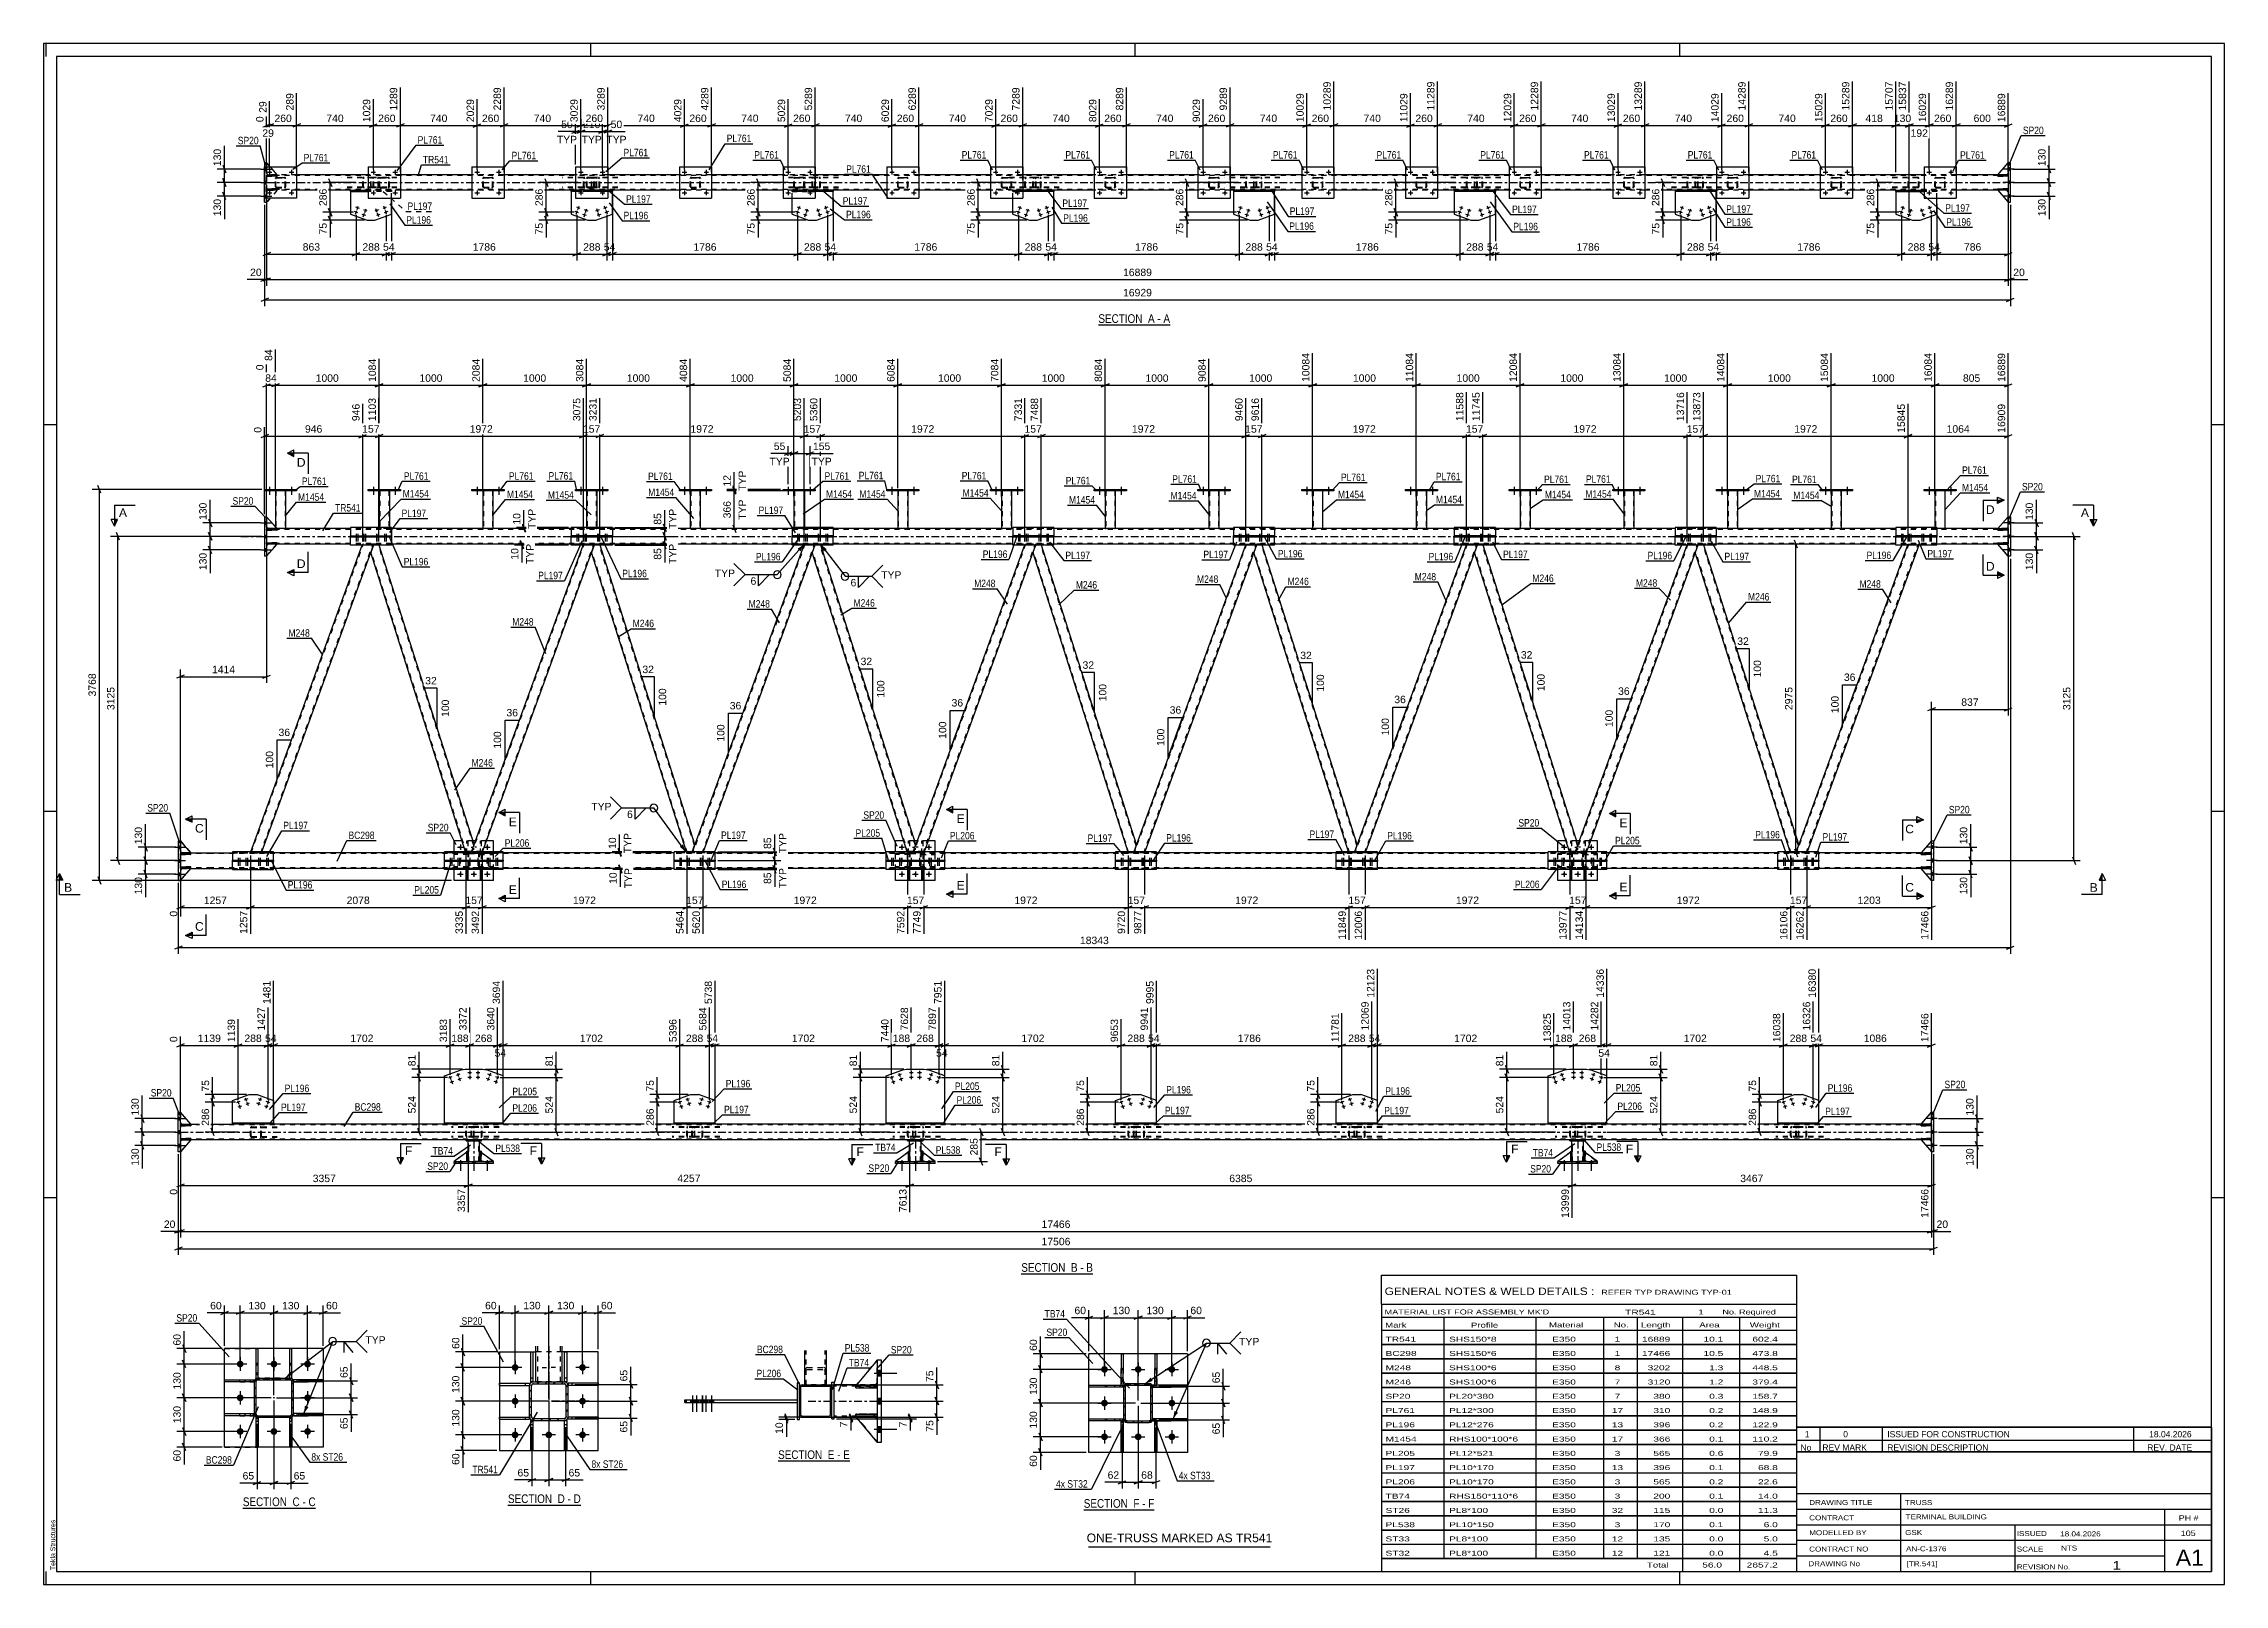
# Model space of a CAD drawing. Header units: millimetres. Extents: x -109 to 732, y -404 to 190.
import ezdxf

# ---------------------------------------------------------------- set-up
doc = ezdxf.new("R2010")
doc.units = ezdxf.units.MM
doc.linetypes.add('DXK_LINE_DOT2', pattern=[3.9198, 1.9599, -1.9599])
doc.linetypes.add('DXK_LINE_DOT3', pattern=[5.9187, 2.979, -0.9799, 0.9799, -0.9799])
doc.styles.add('Arial', font='ARIAL.TTF', dxfattribs={"height": 0.2})
doc.styles.add('Arial Narrow', font='ARIALN.TTF', dxfattribs={"height": 0.2})

# ---------------------------------------------------------------- blocks, each defined once
blk = doc.blocks.new('Unknown-717262461-18 - 8569')
at = {"color": 6, "linetype": 'Continuous'}
blk.add_line((291.97, -375.22), (319.19, -375.22), dxfattribs=at)
at = {"color": 0, "linetype": 'Continuous'}
blk.add_wipeout([(310.08, -374.47), (310.08, -370.97), (291.97, -370.97), (291.97, -374.47)], dxfattribs=at)
blk.add_wipeout([(313.47, -374.47), (313.47, -370.97), (311.13, -370.97), (311.13, -374.47)], dxfattribs=at)
at = {"color": 7, "linetype": 'Continuous', "style": 'Arial Narrow'}
blk.add_text('SECTION ', height=3.34, dxfattribs=at).set_placement((291.97, -374.47))
at = {"color": 0, "linetype": 'Continuous'}
blk.add_wipeout([(315.8, -374.47), (315.8, -370.97), (314.52, -370.97), (314.52, -374.47)], dxfattribs=at)
blk.add_wipeout([(319.19, -374.47), (319.19, -370.97), (316.85, -370.97), (316.85, -374.47)], dxfattribs=at)
at = {"color": 7, "linetype": 'Continuous', "style": 'Arial Narrow'}
for s, p in [('F', (311.13, -374.47)), ('-', (314.52, -374.47)), ('F', (316.85, -374.47))]:
    blk.add_text(s, height=3.34, dxfattribs=at).set_placement(p)
blk = doc.blocks.new('Unknown-717262461-1115')
at = {"color": 5, "linetype": 'Continuous'}
for p, q in [((731.85, 189.99), (-109.15, 189.99)), ((-109.15, 189.99), (-109.15, -404.01)), ((-108.15, 184.99), (-108.15, 189.99)), ((101.85, 184.99), (101.85, 189.99)), ((311.85, 184.99), (311.85, 189.99)), ((521.85, 184.99), (521.85, 189.99)), ((731.85, -404.01), (731.85, 189.99)), ((726.85, 184.99), (-104.15, 184.99)), ((-104.15, 184.99), (-104.15, -399.01)), ((726.85, -399.01), (726.85, 184.99)), ((-104.15, 42.99), (-109.15, 42.99)), ((731.85, 42.99), (726.85, 42.99)), ((-104.15, -106.01), (-109.15, -106.01)), ((731.85, -106.01), (726.85, -106.01)), ((-104.15, -255.01), (-109.15, -255.01)), ((731.85, -255.01), (726.85, -255.01)), ((-108.15, -404.01), (-108.15, -399.01)), ((-104.15, -399.01), (726.85, -399.01)), ((101.85, -404.01), (101.85, -399.01)), ((311.85, -404.01), (311.85, -399.01)), ((521.85, -404.01), (521.85, -399.01)), ((-109.15, -404.01), (731.85, -404.01))]:
    blk.add_line(p, q, dxfattribs=at)
at = {"color": 174, "linetype": 'Continuous', "style": 'Arial'}
blk.add_text('Tekla Structures', height=1.9102, rotation=90, dxfattribs=at).set_placement((-104.65, -398.51))
blk = doc.blocks.new('Unknown-717262461-23885')
at = {"color": 7, "linetype": 'Continuous'}
for p, q in [((566.85, -352.96), (566.85, -399.01)), ((566.85, -352.96), (726.85, -352.96)), ((726.85, -353.01), (726.85, -399.01)), ((566.85, -369.01), (726.85, -369.01)), ((606.99, -369.01), (606.99, -399.01)), ((566.85, -375.01), (726.85, -375.01)), ((708.85, -398.96), (708.85, -374.96)), ((566.85, -381.01), (726.85, -381.01)), ((650.99, -381.01), (650.99, -399.01)), ((566.85, -387.01), (726.85, -387.01)), ((566.85, -393.01), (708.85, -393.01)), ((566.85, -399.01), (726.85, -399.01))]:
    blk.add_line(p, q, dxfattribs=at)
at = {"color": 7, "style": 'Arial Narrow'}
for s, height, width, p in [('CONTRACT', 1.909, 1.425378, (571.73, -379.3)), ('DRAWING TITLE', 1.9089, 1.425378, (571.73, -373.4)), ('TRUSS', 1.909, 1.425378, (608.66, -373.42)), ('TERMINAL BUILDING', 1.9089, 1.425378, (608.91, -378.94)), ('MODELLED BY', 1.9089, 1.425378, (571.73, -385.03)), ('GSK', 1.909, 1.425378, (608.73, -384.97)), ('ISSUED', 1.909, 1.425378, (651.79, -385.37)), ('18.04.2026', 1.909, 1.425378, (668.54, -385.49)), ('DRAWING No', 1.909, 1.425378, (571.41, -397.01)), ('CONTRACT NO', 1.9089, 1.425378, (571.73, -391.35)), ('AN-C-1376', 1.909, 1.425378, (609.08, -391.23)), ('[TR.541]', 1.909, 1.425378, (609.31, -397.02)), ('SCALE', 1.909, 1.425378, (651.79, -391.36)), ('1', 3.34, 1.5, (688.76, -398.33)), ('A1', 6.204, 1.25, (713.09, -396.81)), ('REVISION No.', 1.9089, 1.425378, (651.79, -398.24))]:
    blk.add_text(s, height=height, dxfattribs=dict(at, width=width)).set_placement(p)
at = {"color": 7, "linetype": 'Continuous', "style": 'Arial Narrow'}
for s, height, width, p in [('PH #', 2.1, 1.42538, (714.25, -379.46)), ('105', 2.1, 1.42538, (715.04, -385.36)), ('NTS', 1.909, 1.425378, (668.85, -390.96))]:
    blk.add_text(s, height=height, dxfattribs=dict(at, width=width)).set_placement(p)
blk = doc.blocks.new('Unknown-717262461-23886')
at = {"color": 7, "linetype": 'Continuous'}
for p, q in [((406.85, -284.76), (566.85, -284.76)), ((406.85, -296.01), (406.85, -284.76)), ((566.85, -284.76), (566.85, -296.01)), ((406.85, -296.01), (566.85, -296.01)), ((406.85, -296.01), (406.85, -301.01)), ((406.85, -301.01), (566.85, -301.01)), ((406.85, -301.01), (406.85, -306.01)), ((430.85, -301.01), (430.85, -306.01)), ((466.35, -301.01), (466.35, -306.01)), ((492.35, -301.01), (492.35, -306.01)), ((505.35, -301.01), (505.35, -306.01)), ((522.85, -301.01), (522.85, -306.01)), ((544.85, -301.01), (544.85, -306.01)), ((566.85, -296.01), (566.85, -301.01)), ((566.85, -301.01), (566.85, -306.01)), ((406.85, -306.01), (566.85, -306.01)), ((406.85, -306.06), (406.85, -311.46)), ((406.85, -306.06), (566.85, -306.06)), ((430.85, -306.01), (430.85, -311.51)), ((466.35, -306.01), (466.35, -311.51)), ((492.35, -306.01), (492.35, -311.51)), ((505.35, -306.01), (505.35, -311.51)), ((522.85, -306.01), (522.85, -311.51)), ((544.85, -306.01), (544.85, -311.51)), ((566.85, -306.06), (566.85, -311.46)), ((406.85, -311.46), (566.85, -311.46)), ((406.85, -311.56), (406.85, -316.96)), ((406.85, -311.56), (566.85, -311.56)), ((406.85, -316.96), (566.85, -316.96)), ((406.85, -317.06), (406.85, -322.46)), ((406.85, -317.06), (566.85, -317.06)), ((430.85, -311.51), (430.85, -317.01)), ((430.85, -317.01), (430.85, -322.51)), ((466.35, -311.51), (466.35, -317.01)), ((466.35, -317.01), (466.35, -322.51)), ((492.35, -311.51), (492.35, -317.01)), ((492.35, -317.01), (492.35, -322.51)), ((505.35, -311.51), (505.35, -317.01)), ((505.35, -317.01), (505.35, -322.51)), ((522.85, -311.51), (522.85, -317.01)), ((522.85, -317.01), (522.85, -322.51)), ((544.85, -311.51), (544.85, -317.01)), ((544.85, -317.01), (544.85, -322.51)), ((566.85, -311.56), (566.85, -316.96)), ((566.85, -317.06), (566.85, -322.46)), ((406.85, -322.46), (566.85, -322.46)), ((406.85, -322.56), (406.85, -327.96)), ((406.85, -322.56), (566.85, -322.56)), ((406.85, -327.96), (566.85, -327.96)), ((430.85, -322.51), (430.85, -328.01)), ((466.35, -322.51), (466.35, -328.01)), ((492.35, -322.51), (492.35, -328.01)), ((505.35, -322.51), (505.35, -328.01)), ((522.85, -322.51), (522.85, -328.01)), ((544.85, -322.51), (544.85, -328.01)), ((566.85, -322.56), (566.85, -327.96)), ((406.85, -328.06), (406.85, -333.46)), ((406.85, -328.06), (566.85, -328.06)), ((406.85, -333.46), (566.85, -333.46)), ((406.85, -333.56), (406.85, -338.96)), ((406.85, -333.56), (566.85, -333.56)), ((430.85, -328.01), (430.85, -333.51)), ((430.85, -333.51), (430.85, -339.01)), ((466.35, -328.01), (466.35, -333.51)), ((466.35, -333.51), (466.35, -339.01)), ((492.35, -328.01), (492.35, -333.51)), ((492.35, -333.51), (492.35, -339.01)), ((505.35, -328.01), (505.35, -333.51)), ((505.35, -333.51), (505.35, -339.01)), ((522.85, -328.01), (522.85, -333.51)), ((522.85, -333.51), (522.85, -339.01)), ((544.85, -328.01), (544.85, -333.51)), ((544.85, -333.51), (544.85, -339.01)), ((566.85, -328.06), (566.85, -333.46)), ((566.85, -333.56), (566.85, -338.96)), ((406.85, -338.96), (566.85, -338.96)), ((406.85, -339.06), (406.85, -344.46)), ((406.85, -339.06), (566.85, -339.06)), ((406.85, -344.46), (566.85, -344.46)), ((406.85, -344.56), (406.85, -349.96)), ((406.85, -344.56), (566.85, -344.56)), ((430.85, -339.01), (430.85, -344.51)), ((430.85, -344.51), (430.85, -350.01)), ((466.35, -339.01), (466.35, -344.51)), ((466.35, -344.51), (466.35, -350.01)), ((492.35, -339.01), (492.35, -344.51)), ((492.35, -344.51), (492.35, -350.01)), ((505.35, -339.01), (505.35, -344.51)), ((505.35, -344.51), (505.35, -350.01)), ((522.85, -339.01), (522.85, -344.51)), ((522.85, -344.51), (522.85, -350.01)), ((544.85, -339.01), (544.85, -344.51)), ((544.85, -344.51), (544.85, -350.01)), ((566.85, -339.06), (566.85, -344.46)), ((566.85, -344.56), (566.85, -349.96)), ((406.85, -349.96), (566.85, -349.96)), ((406.85, -350.06), (406.85, -355.46)), ((406.85, -350.06), (566.85, -350.06)), ((430.85, -350.01), (430.85, -355.51)), ((466.35, -350.01), (466.35, -355.51)), ((492.35, -350.01), (492.35, -355.51)), ((505.35, -350.01), (505.35, -355.51)), ((522.85, -350.01), (522.85, -355.51)), ((544.85, -350.01), (544.85, -355.51)), ((566.85, -350.06), (566.85, -355.46)), ((406.85, -355.46), (566.85, -355.46)), ((406.85, -355.56), (406.85, -360.96)), ((406.85, -355.56), (566.85, -355.56)), ((406.85, -360.96), (566.85, -360.96)), ((406.85, -361.06), (406.85, -366.46)), ((406.85, -361.06), (566.85, -361.06)), ((430.85, -355.51), (430.85, -361.01)), ((430.85, -361.01), (430.85, -366.51)), ((466.35, -355.51), (466.35, -361.01)), ((466.35, -361.01), (466.35, -366.51)), ((492.35, -355.51), (492.35, -361.01)), ((492.35, -361.01), (492.35, -366.51)), ((505.35, -355.51), (505.35, -361.01)), ((505.35, -361.01), (505.35, -366.51)), ((522.85, -355.51), (522.85, -361.01)), ((522.85, -361.01), (522.85, -366.51)), ((544.85, -355.51), (544.85, -361.01)), ((544.85, -361.01), (544.85, -366.51)), ((566.85, -355.56), (566.85, -360.96)), ((566.85, -361.06), (566.85, -366.46)), ((406.85, -366.46), (566.85, -366.46)), ((406.85, -366.56), (406.85, -371.96)), ((406.85, -366.56), (566.85, -366.56)), ((430.85, -366.51), (430.85, -372.01)), ((466.35, -366.51), (466.35, -372.01)), ((492.35, -366.51), (492.35, -372.01)), ((505.35, -366.51), (505.35, -372.01)), ((522.85, -366.51), (522.85, -372.01)), ((544.85, -366.51), (544.85, -372.01)), ((566.85, -366.56), (566.85, -371.96)), ((406.85, -371.96), (566.85, -371.96)), ((406.85, -372.06), (406.85, -377.46)), ((406.85, -372.06), (566.85, -372.06)), ((406.85, -377.46), (566.85, -377.46)), ((406.85, -377.56), (406.85, -382.96)), ((406.85, -377.56), (566.85, -377.56)), ((430.85, -372.01), (430.85, -377.51)), ((430.85, -377.51), (430.85, -383.01)), ((466.35, -372.01), (466.35, -377.51)), ((466.35, -377.51), (466.35, -383.01)), ((492.35, -372.01), (492.35, -377.51)), ((492.35, -377.51), (492.35, -383.01)), ((505.35, -372.01), (505.35, -377.51)), ((505.35, -377.51), (505.35, -383.01)), ((522.85, -372.01), (522.85, -377.51)), ((522.85, -377.51), (522.85, -383.01)), ((544.85, -372.01), (544.85, -377.51)), ((544.85, -377.51), (544.85, -383.01)), ((566.85, -372.06), (566.85, -377.46)), ((566.85, -377.56), (566.85, -382.96)), ((406.85, -382.96), (566.85, -382.96)), ((406.85, -383.06), (406.85, -388.46)), ((406.85, -383.06), (566.85, -383.06)), ((430.85, -383.01), (430.85, -388.51)), ((466.35, -383.01), (466.35, -388.51)), ((492.35, -383.01), (492.35, -388.51)), ((505.35, -383.01), (505.35, -388.51)), ((522.85, -383.01), (522.85, -388.51)), ((544.85, -383.01), (544.85, -388.51)), ((566.85, -383.06), (566.85, -388.46)), ((406.85, -388.46), (566.85, -388.46)), ((406.85, -388.56), (406.85, -393.96)), ((406.85, -388.56), (566.85, -388.56)), ((406.85, -393.96), (566.85, -393.96)), ((406.85, -394.01), (566.85, -394.01)), ((406.85, -394.01), (406.85, -399.01)), ((430.85, -388.51), (430.85, -394.01)), ((466.35, -388.51), (466.35, -394.01)), ((492.35, -388.51), (492.35, -394.01)), ((505.35, -388.51), (505.35, -394.01)), ((522.85, -388.51), (522.85, -394.01)), ((522.85, -394.01), (522.85, -399.01)), ((544.85, -388.51), (544.85, -394.01)), ((544.85, -394.01), (544.85, -399.01)), ((566.85, -388.56), (566.85, -393.96)), ((566.85, -394.01), (566.85, -399.01)), ((406.85, -399.01), (566.85, -399.01))]:
    blk.add_line(p, q, dxfattribs=at)
at = {"color": 7, "style": 'Arial Narrow'}
for s, height, width, p in [('GENERAL NOTES & WELD DETAILS :', 2.8633, 1.4, (408, -292.45)), ('REFER TYP DRAWING TYP-01', 1.9089, 1.6, (491.55, -292.35)), ("MATERIAL LIST FOR ASSEMBLY MK'D", 1.9089, 1.6, (408, -299.95)), ('TR541', 1.909, 1.794707, (500.75, -300.04)), ('1', 1.91, 1.794707, (528.93, -299.95)), ('No. Required', 1.9089, 1.6, (538.26, -299.95)), ('Mark', 1.909, 1.7, (408.19, -305.01)), ('Profile', 1.909, 1.7, (441.26, -305.01)), ('Material', 1.909, 1.7, (471.39, -304.95)), ('No.', 1.909, 1.7, (496.35, -304.95)), ('Length', 1.909, 1.7, (506.85, -304.95)), ('Area', 1.909, 1.7, (529.35, -304.95)), ('Weight', 1.909, 1.7, (548.85, -304.95))]:
    blk.add_text(s, height=height, dxfattribs=dict(at, width=width)).set_placement(p)
at = {"color": 7, "linetype": 'Continuous', "style": 'Arial Narrow'}
for s, height, width, p in [('TR541', 1.909, 1.794707, (408.35, -310.45)), ('SHS150*8', 1.909, 1.794707, (432.85, -310.45)), ('E350', 1.909, 1.794707, (472.59, -310.45)), ('1', 1.91, 1.794707, (496.71, -310.45)), ('16889', 1.909, 1.794707, (507.25, -310.45)), ('10.1', 1.909, 1.794707, (530.98, -310.45)), ('602.4', 1.909, 1.794707, (549.81, -310.45)), ('BC298', 1.909, 1.794707, (408.35, -315.95)), ('M248', 1.909, 1.794707, (408.35, -321.45)), ('SHS150*6', 1.909, 1.794707, (432.85, -315.95)), ('SHS100*6', 1.909, 1.794707, (432.85, -321.45)), ('E350', 1.909, 1.794707, (472.59, -315.95)), ('E350', 1.909, 1.794707, (472.59, -321.45)), ('8', 1.91, 1.794707, (496.71, -321.45)), ('1', 1.91, 1.794707, (496.71, -315.95)), ('17466', 1.909, 1.794707, (507.25, -315.95)), ('3202', 1.909, 1.794707, (509.43, -321.45)), ('10.5', 1.909, 1.794707, (530.98, -315.95)), ('1.3', 1.909, 1.794707, (533.17, -321.45)), ('473.8', 1.909, 1.794707, (549.81, -315.95)), ('448.5', 1.909, 1.794707, (549.81, -321.45)), ('M246', 1.909, 1.794707, (408.35, -326.95)), ('SHS100*6', 1.909, 1.794707, (432.85, -326.95)), ('E350', 1.909, 1.794707, (472.59, -326.95)), ('7', 1.91, 1.794707, (496.71, -326.95)), ('3120', 1.909, 1.794707, (509.43, -326.95)), ('1.2', 1.909, 1.794707, (533.17, -326.95)), ('379.4', 1.909, 1.794707, (549.81, -326.95)), ('SP20', 1.909, 1.794707, (408.35, -332.45)), ('PL761', 1.909, 1.794707, (408.35, -337.95)), ('PL20*380', 1.909, 1.794707, (432.85, -332.45)), ('PL12*300', 1.909, 1.794707, (432.85, -337.95)), ('E350', 1.909, 1.794707, (472.59, -332.45)), ('E350', 1.909, 1.794707, (472.59, -337.95)), ('17', 1.909, 1.794707, (495.61, -337.95)), ('7', 1.91, 1.794707, (496.71, -332.45)), ('380', 1.909, 1.794707, (511.62, -332.45)), ('310', 1.909, 1.794707, (511.62, -337.95)), ('0.3', 1.909, 1.794707, (533.17, -332.45)), ('0.2', 1.909, 1.794707, (533.17, -337.95)), ('158.7', 1.909, 1.794707, (549.81, -332.45)), ('148.9', 1.909, 1.794707, (549.81, -337.95)), ('PL196', 1.909, 1.794707, (408.35, -343.45)), ('PL12*276', 1.909, 1.794707, (432.85, -343.45)), ('E350', 1.909, 1.794707, (472.59, -343.45)), ('13', 1.909, 1.794707, (495.61, -343.45)), ('396', 1.909, 1.794707, (511.62, -343.45)), ('0.2', 1.909, 1.794707, (533.17, -343.45)), ('122.9', 1.909, 1.794707, (549.81, -343.45)), ('M1454', 1.909, 1.794707, (408.35, -348.95)), ('PL205', 1.909, 1.794707, (408.35, -354.45)), ('RHS100*100*6', 1.9089, 1.794707, (432.85, -348.95)), ('PL12*521', 1.909, 1.794707, (432.85, -354.45)), ('E350', 1.909, 1.794707, (472.59, -348.95)), ('E350', 1.909, 1.794707, (472.59, -354.45)), ('17', 1.909, 1.794707, (495.61, -348.95)), ('3', 1.91, 1.794707, (496.71, -354.45)), ('366', 1.909, 1.794707, (511.62, -348.95)), ('565', 1.909, 1.794707, (511.62, -354.45)), ('0.1', 1.909, 1.794707, (533.17, -348.95)), ('0.6', 1.909, 1.794707, (533.17, -354.45)), ('110.2', 1.909, 1.794707, (549.81, -348.95)), ('79.9', 1.909, 1.794707, (551.99, -354.45)), ('PL197', 1.909, 1.794707, (408.35, -359.95)), ('PL10*170', 1.909, 1.794707, (432.85, -359.95)), ('E350', 1.909, 1.794707, (472.59, -359.95)), ('13', 1.909, 1.794707, (495.61, -359.95)), ('396', 1.909, 1.794707, (511.62, -359.95)), ('0.1', 1.909, 1.794707, (533.17, -359.95)), ('68.8', 1.909, 1.794707, (551.99, -359.95)), ('TB74', 1.909, 1.794707, (408.35, -370.95)), ('PL206', 1.909, 1.794707, (408.35, -365.45)), ('PL10*170', 1.909, 1.794707, (432.85, -365.45)), ('RHS150*110*6', 1.9089, 1.794707, (432.85, -370.95)), ('E350', 1.909, 1.794707, (472.59, -365.45)), ('E350', 1.909, 1.794707, (472.59, -370.95)), ('3', 1.91, 1.794707, (496.71, -365.45)), ('3', 1.91, 1.794707, (496.71, -370.95)), ('565', 1.909, 1.794707, (511.62, -365.45)), ('200', 1.909, 1.794707, (511.62, -370.95)), ('0.2', 1.909, 1.794707, (533.17, -365.45)), ('0.1', 1.909, 1.794707, (533.17, -370.95)), ('22.6', 1.909, 1.794707, (551.99, -365.45)), ('14.0', 1.909, 1.794707, (551.99, -370.95)), ('ST26', 1.909, 1.794707, (408.35, -376.45)), ('PL8*100', 1.909, 1.794707, (432.85, -376.45)), ('E350', 1.909, 1.794707, (472.59, -376.45)), ('32', 1.909, 1.794707, (495.61, -376.45)), ('115', 1.909, 1.794707, (511.62, -376.45)), ('0.0', 1.909, 1.794707, (533.17, -376.45)), ('11.3', 1.909, 1.794707, (551.99, -376.45)), ('ST33', 1.909, 1.794707, (408.35, -387.45)), ('PL538', 1.909, 1.794707, (408.35, -381.95)), ('PL10*150', 1.909, 1.794707, (432.85, -381.95)), ('PL8*100', 1.909, 1.794707, (432.85, -387.45)), ('E350', 1.909, 1.794707, (472.59, -381.95)), ('E350', 1.909, 1.794707, (472.59, -387.45)), ('12', 1.909, 1.794707, (495.61, -387.45)), ('3', 1.91, 1.794707, (496.71, -381.95)), ('170', 1.909, 1.794707, (511.62, -381.95)), ('135', 1.909, 1.794707, (511.62, -387.45)), ('0.1', 1.909, 1.794707, (533.17, -381.95)), ('0.0', 1.909, 1.794707, (533.17, -387.45)), ('5.0', 1.909, 1.794707, (554.18, -387.45)), ('6.0', 1.909, 1.794707, (554.18, -381.95)), ('ST32', 1.909, 1.794707, (408.35, -392.95)), ('PL8*100', 1.909, 1.794707, (432.85, -392.95)), ('E350', 1.909, 1.794707, (472.59, -392.95)), ('12', 1.909, 1.794707, (495.61, -392.95)), ('121', 1.909, 1.794707, (511.62, -392.95)), ('0.0', 1.909, 1.794707, (533.17, -392.95)), ('4.5', 1.909, 1.794707, (554.18, -392.95)), ('Total', 1.909, 1.7, (509.18, -397.51)), ('56.0', 1.909, 1.794707, (530.49, -397.51)), ('2657.2', 1.909, 1.794707, (547.62, -397.51))]:
    blk.add_text(s, height=height, dxfattribs=dict(at, width=width)).set_placement(p)
blk = doc.blocks.new('Unknown-717262461-23887')
at = {"color": 7, "linetype": 'Continuous'}
blk.add_line((293.85, -389.51), (363.85, -389.51), dxfattribs=at)
at = {"color": 7, "style": 'Arial'}
blk.add_text('ONE-TRUSS MARKED AS TR541', height=3.3428, dxfattribs=at).set_placement((293.09, -387.76))
blk = doc.blocks.new('Unknown-717262461-23888')
at = {"color": 7, "linetype": 'Continuous'}
for p, q in [((566.85, -343.46), (726.85, -343.46)), ((726.85, -343.46), (566.85, -343.46)), ((566.85, -343.46), (566.85, -348.46)), ((575.85, -343.46), (575.85, -348.46)), ((599.85, -343.46), (599.85, -348.46)), ((696.85, -343.46), (696.85, -348.46)), ((726.85, -343.46), (726.85, -348.46)), ((566.85, -348.46), (726.85, -348.46)), ((566.85, -348.46), (566.85, -352.96)), ((566.85, -348.46), (726.85, -348.46)), ((726.85, -352.96), (566.85, -352.96)), ((575.85, -348.46), (575.85, -352.96)), ((599.85, -348.46), (599.85, -352.96)), ((696.85, -348.46), (696.85, -352.96)), ((726.85, -348.46), (726.85, -352.96))]:
    blk.add_line(p, q, dxfattribs=at)
at = {"color": 7, "linetype": 'Continuous', "style": 'Arial Narrow'}
for s, height, width, p in [('No', 2.386, 1.2, (568.39, -352.46)), ('1', 2.39, 1.196471, (570.01, -347.31)), ('REV MARK', 2.386, 1.2, (576.85, -352.46)), ('0', 2.39, 1.196471, (584.86, -347.31)), ('REVISION DESCRIPTION', 2.3861, 1.2, (601.85, -352.46)), ('ISSUED FOR CONSTRUCTION', 2.3861, 1.196471, (601.85, -347.31)), ('REV. DATE', 2.386, 1.2, (702.13, -352.46)), ('18.04.2026', 2.386, 1.196471, (702.85, -347.31))]:
    blk.add_text(s, height=height, dxfattribs=dict(at, width=width)).set_placement(p)
blk = doc.blocks.new('Unknown-717262461-12 - 6853')
at = {"color": 6, "linetype": 'Continuous'}
blk.add_line((297.61, 81.57), (325.25, 81.57), dxfattribs=at)
at = {"color": 0, "linetype": 'Continuous'}
blk.add_wipeout([(315.71, 82.32), (315.71, 85.82), (297.61, 85.82), (297.61, 82.32)], dxfattribs=at)
blk.add_wipeout([(319.32, 82.32), (319.32, 85.82), (316.76, 85.82), (316.76, 82.32)], dxfattribs=at)
at = {"color": 7, "linetype": 'Continuous', "style": 'Arial Narrow'}
blk.add_text('SECTION ', height=3.34, dxfattribs=at).set_placement((297.61, 82.32))
at = {"color": 0, "linetype": 'Continuous'}
blk.add_wipeout([(321.65, 82.32), (321.65, 85.82), (320.37, 85.82), (320.37, 82.32)], dxfattribs=at)
blk.add_wipeout([(325.25, 82.32), (325.25, 85.82), (322.7, 85.82), (322.7, 82.32)], dxfattribs=at)
at = {"color": 7, "linetype": 'Continuous', "style": 'Arial Narrow'}
for s, p in [('A', (316.76, 82.32)), ('A', (322.7, 82.32)), ('-', (320.37, 82.32))]:
    blk.add_text(s, height=3.34, dxfattribs=at).set_placement(p)
blk = doc.blocks.new('Unknown-717262461-13 - 2562')
at = {"color": 6, "linetype": 'Continuous'}
blk.add_line((69.92, -373.41), (97.99, -373.41), dxfattribs=at)
at = {"color": 0, "linetype": 'Continuous'}
blk.add_wipeout([(88.03, -372.66), (88.03, -369.16), (69.92, -369.16), (69.92, -372.66)], dxfattribs=at)
blk.add_wipeout([(91.85, -372.66), (91.85, -369.16), (89.08, -369.16), (89.08, -372.66)], dxfattribs=at)
at = {"color": 7, "linetype": 'Continuous', "style": 'Arial Narrow'}
blk.add_text('SECTION ', height=3.34, dxfattribs=at).set_placement((69.92, -372.66))
at = {"color": 0, "linetype": 'Continuous'}
blk.add_wipeout([(94.17, -372.66), (94.17, -369.16), (92.9, -369.16), (92.9, -372.66)], dxfattribs=at)
blk.add_wipeout([(97.99, -372.66), (97.99, -369.16), (95.22, -369.16), (95.22, -372.66)], dxfattribs=at)
at = {"color": 7, "linetype": 'Continuous', "style": 'Arial Narrow'}
for s, p in [('D', (89.08, -372.66)), ('D', (95.22, -372.66)), ('-', (92.9, -372.66))]:
    blk.add_text(s, height=3.34, dxfattribs=at).set_placement(p)
blk = doc.blocks.new('Unknown-717262461-14 - 21117')
at = {"color": 6, "linetype": 'Continuous'}
blk.add_line((174.09, -356.43), (201.74, -356.43), dxfattribs=at)
at = {"color": 0, "linetype": 'Continuous'}
blk.add_wipeout([(192.2, -355.68), (192.2, -352.18), (174.09, -352.18), (174.09, -355.68)], dxfattribs=at)
blk.add_wipeout([(195.81, -355.68), (195.81, -352.18), (193.25, -352.18), (193.25, -355.68)], dxfattribs=at)
at = {"color": 7, "linetype": 'Continuous', "style": 'Arial Narrow'}
blk.add_text('SECTION ', height=3.34, dxfattribs=at).set_placement((174.09, -355.68))
at = {"color": 0, "linetype": 'Continuous'}
blk.add_wipeout([(198.13, -355.68), (198.13, -352.18), (196.86, -352.18), (196.86, -355.68)], dxfattribs=at)
blk.add_wipeout([(201.74, -355.68), (201.74, -352.18), (199.18, -352.18), (199.18, -355.68)], dxfattribs=at)
at = {"color": 7, "linetype": 'Continuous', "style": 'Arial Narrow'}
for s, p in [('E', (193.25, -355.68)), ('E', (199.18, -355.68)), ('-', (196.86, -355.68))]:
    blk.add_text(s, height=3.34, dxfattribs=at).set_placement(p)
blk = doc.blocks.new('Unknown-717262461-16 - 2982')
at = {"color": 6, "linetype": 'Continuous'}
blk.add_line((-32.32, -374.58), (-4.25, -374.58), dxfattribs=at)
at = {"color": 0, "linetype": 'Continuous'}
blk.add_wipeout([(-14.21, -373.83), (-14.21, -370.33), (-32.32, -370.33), (-32.32, -373.83)], dxfattribs=at)
blk.add_wipeout([(-10.39, -373.83), (-10.39, -370.33), (-13.16, -370.33), (-13.16, -373.83)], dxfattribs=at)
at = {"color": 7, "linetype": 'Continuous', "style": 'Arial Narrow'}
blk.add_text('SECTION ', height=3.34, dxfattribs=at).set_placement((-32.32, -373.83))
at = {"color": 0, "linetype": 'Continuous'}
blk.add_wipeout([(-8.06, -373.83), (-8.06, -370.33), (-9.34, -370.33), (-9.34, -373.83)], dxfattribs=at)
blk.add_wipeout([(-4.25, -373.83), (-4.25, -370.33), (-7.01, -370.33), (-7.01, -373.83)], dxfattribs=at)
at = {"color": 7, "linetype": 'Continuous', "style": 'Arial Narrow'}
for s, p in [('C', (-13.16, -373.83)), ('-', (-9.34, -373.83)), ('C', (-7.01, -373.83))]:
    blk.add_text(s, height=3.34, dxfattribs=at).set_placement(p)
blk = doc.blocks.new('Unknown-717262461-17 - 3396')
at = {"color": 6, "linetype": 'Continuous'}
blk.add_line((267.88, -284.26), (295.53, -284.26), dxfattribs=at)
at = {"color": 0, "linetype": 'Continuous'}
blk.add_wipeout([(285.99, -283.51), (285.99, -280.01), (267.88, -280.01), (267.88, -283.51)], dxfattribs=at)
blk.add_wipeout([(289.6, -283.51), (289.6, -280.01), (287.04, -280.01), (287.04, -283.51)], dxfattribs=at)
at = {"color": 7, "linetype": 'Continuous', "style": 'Arial Narrow'}
blk.add_text('SECTION ', height=3.34, dxfattribs=at).set_placement((267.88, -283.51))
at = {"color": 0, "linetype": 'Continuous'}
blk.add_wipeout([(291.92, -283.51), (291.92, -280.01), (290.65, -280.01), (290.65, -283.51)], dxfattribs=at)
blk.add_wipeout([(295.53, -283.51), (295.53, -280.01), (292.97, -280.01), (292.97, -283.51)], dxfattribs=at)
at = {"color": 7, "linetype": 'Continuous', "style": 'Arial Narrow'}
for s, p in [('B', (287.04, -283.51)), ('-', (290.65, -283.51)), ('B', (292.97, -283.51))]:
    blk.add_text(s, height=3.34, dxfattribs=at).set_placement(p)
blk = doc.blocks.new('Part-717262461-8688 - 8569')
at = {"linetype": 'Continuous'}
h = blk.add_hatch(dxfattribs=at)
h.set_pattern_fill('', scale=0.7, style=0, pattern_type=0)
h.set_pattern_definition([(45, (320.1464, -320.8045), (-1.57154, 1.57154), [])])
h.paths.add_polyline_path([(320.15, -327.22), (320.15, -320.8), (319.35, -320.8), (319.35, -327.22)])
at = {"color": 2, "linetype": 'Continuous'}
for p, q in [((319.35, -315.11), (319.35, -320.8)), ((319.35, -315.11), (320.15, -315.11)), ((320.15, -315.11), (320.15, -320.8)), ((319.35, -327.22), (319.35, -320.8)), ((320.15, -320.8), (319.35, -320.8)), ((319.35, -327.22), (320.15, -327.22)), ((320.15, -327.22), (320.15, -320.8))]:
    blk.add_line(p, q, dxfattribs=at)
at = {"color": 7, "linetype": 'DXK_LINE_DOT2'}
for p, q in [((319.35, -320.8), (319.35, -327.22)), ((319.35, -325.72), (320.15, -325.72)), ((319.35, -327.22), (320.15, -327.22)), ((320.15, -320.8), (320.15, -327.22))]:
    blk.add_line(p, q, dxfattribs=at)
blk = doc.blocks.new('Bolt-717262461-8656 - 8569')
at = {"linetype": 'Continuous'}
for points in [[(301.26, -321.12, -1), (298.66, -321.12, -1)], [(314.26, -321.12, -1), (311.66, -321.12, -1)], [(327.26, -321.12, -1), (324.66, -321.12, -1)], [(301.26, -334.12, -1), (298.66, -334.12, -1)], [(327.26, -334.12, -1), (324.66, -334.12, -1)], [(301.26, -347.12, -1), (298.66, -347.12, -1)], [(314.26, -347.12, -1), (311.66, -347.12, -1)], [(327.26, -347.12, -1), (324.66, -347.12, -1)]]:
    blk.add_hatch(color=1, dxfattribs=at).paths.add_polyline_path(points)
at = {"color": 1, "linetype": 'Continuous'}
for p, q in [((299.96, -318.52), (299.96, -323.72)), ((312.96, -318.52), (312.96, -323.72)), ((325.96, -318.52), (325.96, -323.72)), ((297.36, -321.12), (302.56, -321.12)), ((310.36, -321.12), (315.56, -321.12)), ((323.36, -321.12), (328.56, -321.12)), ((297.36, -334.12), (302.56, -334.12)), ((299.96, -331.52), (299.96, -336.72)), ((323.36, -334.12), (328.56, -334.12)), ((325.96, -331.52), (325.96, -336.72)), ((299.96, -344.52), (299.96, -349.72)), ((312.96, -344.52), (312.96, -349.72)), ((325.96, -344.52), (325.96, -349.72)), ((297.36, -347.12), (302.56, -347.12)), ((310.36, -347.12), (315.56, -347.12)), ((323.36, -347.12), (328.56, -347.12))]:
    blk.add_line(p, q, dxfattribs=at)
blk = doc.blocks.new('Part-717262461-8740 - 8569')
at = {"linetype": 'Continuous'}
h = blk.add_hatch(dxfattribs=at)
h.set_pattern_fill('', scale=0.7, style=0, pattern_type=0)
h.set_pattern_definition([(45, (307.462, -327.2147), (-1.57154, 1.57154), [])])
h.paths.add_polyline_path([(307.46, -328.01), (307.46, -327.21), (300.31, -327.21), (300.31, -328.01)])
at = {"color": 2, "linetype": 'Continuous'}
for p, q in [((293.96, -328.01), (293.96, -327.21)), ((293.96, -327.21), (300.31, -327.21)), ((300.31, -327.21), (307.46, -327.21)), ((300.31, -328.01), (300.31, -327.21)), ((307.46, -327.21), (307.46, -328.01)), ((300.31, -328.01), (293.96, -328.01)), ((307.46, -328.01), (300.31, -328.01))]:
    blk.add_line(p, q, dxfattribs=at)
at = {"color": 7, "linetype": 'DXK_LINE_DOT2'}
for p, q in [((300.31, -327.21), (307.46, -327.21)), ((305.96, -328.01), (305.96, -327.21)), ((307.46, -327.21), (307.46, -328.01)), ((307.46, -328.01), (300.31, -328.01))]:
    blk.add_line(p, q, dxfattribs=at)
blk = doc.blocks.new('Part-717262461-8693 - 8569')
at = {"linetype": 'Continuous'}
h = blk.add_hatch(dxfattribs=at)
h.set_pattern_fill('', scale=0.7, style=0, pattern_type=0)
h.set_pattern_definition([(45, (307.1465, -341.0253), (-1.57154, 1.57154), [])])
h.paths.add_polyline_path([(307.15, -347.43), (307.15, -341.03), (306.35, -341.03), (306.35, -347.43)])
at = {"color": 7, "linetype": 'DXK_LINE_DOT2'}
for p, q in [((306.35, -347.43), (306.35, -341.03)), ((306.35, -341.03), (307.15, -341.03)), ((306.35, -342.53), (307.15, -342.53)), ((307.15, -347.43), (307.15, -341.03))]:
    blk.add_line(p, q, dxfattribs=at)
at = {"color": 2, "linetype": 'Continuous'}
for p, q in [((306.35, -347.43), (306.35, -341.03)), ((306.35, -341.03), (307.15, -341.03)), ((307.15, -341.03), (307.15, -347.43)), ((306.35, -353.11), (306.35, -347.43)), ((307.15, -347.43), (306.35, -347.43)), ((307.15, -353.11), (306.35, -353.11)), ((307.15, -347.43), (307.15, -353.11))]:
    blk.add_line(p, q, dxfattribs=at)
blk = doc.blocks.new('Part-717262461-8698 - 8569')
at = {"linetype": 'Continuous'}
h = blk.add_hatch(dxfattribs=at)
h.set_pattern_fill('', scale=0.7, style=0, pattern_type=0)
h.set_pattern_definition([(45, (320.146, -341.0253), (-1.57154, 1.57154), [])])
h.paths.add_polyline_path([(320.15, -347.43), (320.15, -341.03), (319.35, -341.03), (319.35, -347.43)])
at = {"color": 7, "linetype": 'DXK_LINE_DOT2'}
for p, q in [((319.35, -347.43), (319.35, -341.03)), ((319.35, -341.03), (320.15, -341.03)), ((319.35, -342.53), (320.15, -342.53)), ((320.15, -347.43), (320.15, -341.03))]:
    blk.add_line(p, q, dxfattribs=at)
at = {"color": 2, "linetype": 'Continuous'}
for p, q in [((319.35, -347.43), (319.35, -341.03)), ((319.35, -341.03), (320.15, -341.03)), ((320.15, -341.03), (320.15, -347.43)), ((319.35, -353.11), (319.35, -347.43)), ((320.15, -347.43), (319.35, -347.43)), ((320.15, -353.11), (319.35, -353.11)), ((320.15, -347.43), (320.15, -353.11))]:
    blk.add_line(p, q, dxfattribs=at)
blk = doc.blocks.new('Part-717262461-8703 - 8569')
at = {"linetype": 'Continuous'}
h = blk.add_hatch(dxfattribs=at)
h.set_pattern_fill('', scale=0.7, style=0, pattern_type=0)
h.set_pattern_definition([(45, (318.462, -340.4175), (-1.57154, 1.57154), [])])
h.paths.add_polyline_path([(318.37, -340.88), (318.46, -340.42), (318.46, -327.82), (318.37, -327.36), (318.11, -326.97), (317.72, -326.71), (317.26, -326.62), (308.66, -326.62), (308.2, -326.71), (307.81, -326.97), (307.55, -327.36), (307.46, -327.82), (307.46, -340.42), (307.55, -340.88), (307.81, -341.27), (308.2, -341.53), (308.66, -341.62), (317.26, -341.62), (317.72, -341.53), (318.11, -341.27)])
h.paths.add_polyline_path([(317.49, -340.97), (317.26, -341.02), (308.66, -341.02), (308.43, -340.97), (308.24, -340.84), (308.11, -340.65), (308.06, -340.42), (308.06, -327.82), (308.11, -327.59), (308.24, -327.39), (308.43, -327.26), (308.66, -327.22), (317.26, -327.22), (317.49, -327.26), (317.69, -327.39), (317.82, -327.59), (317.86, -327.82), (317.86, -340.42), (317.82, -340.65), (317.69, -340.84)])
blk.add_hatch(color=246, dxfattribs=at).paths.add_polyline_path([(312.96, -326.72, -1), (312.96, -326.52, -1)])
at = {"color": 7, "linetype": 'DXK_LINE_DOT2'}
for p, q in [((307.46, -327.82), (307.55, -327.36)), ((307.46, -340.42), (307.46, -327.82)), ((308.11, -327.59), (308.06, -327.82)), ((308.06, -340.42), (308.06, -327.82)), ((308.24, -327.39), (308.11, -327.59)), ((308.2, -326.71), (308.66, -326.62)), ((308.43, -327.26), (308.24, -327.39)), ((308.66, -327.22), (308.43, -327.26)), ((308.66, -326.62), (317.26, -326.62)), ((317.26, -327.22), (308.66, -327.22)), ((317.26, -326.62), (317.72, -326.71)), ((317.49, -327.26), (317.26, -327.22)), ((317.69, -327.39), (317.49, -327.26)), ((317.82, -327.59), (317.69, -327.39)), ((317.86, -327.82), (317.82, -327.59)), ((317.86, -340.42), (317.86, -327.82)), ((318.37, -327.36), (318.46, -327.82)), ((318.46, -340.42), (318.46, -327.82)), ((307.55, -340.88), (307.46, -340.42)), ((308.06, -340.42), (308.11, -340.65)), ((308.11, -340.65), (308.24, -340.84)), ((308.66, -341.62), (308.2, -341.53)), ((308.24, -340.84), (308.43, -340.97)), ((308.43, -340.97), (308.66, -341.02)), ((308.66, -341.02), (317.26, -341.02)), ((308.66, -341.62), (317.26, -341.62)), ((317.26, -341.02), (317.49, -340.97)), ((317.72, -341.53), (317.26, -341.62)), ((317.49, -340.97), (317.69, -340.84)), ((317.69, -340.84), (317.82, -340.65)), ((317.82, -340.65), (317.86, -340.42)), ((318.46, -340.42), (318.37, -340.88))]:
    blk.add_line(p, q, dxfattribs=at)
at = {"color": 2, "linetype": 'Continuous'}
for p, q in [((307.55, -327.36), (307.46, -327.82)), ((307.46, -340.42), (307.46, -327.82)), ((308.06, -327.82), (308.11, -327.59)), ((308.06, -340.42), (308.06, -327.82)), ((308.11, -327.59), (308.24, -327.39)), ((308.66, -326.62), (308.2, -326.71)), ((308.24, -327.39), (308.43, -327.26)), ((308.43, -327.26), (308.66, -327.22)), ((308.66, -326.62), (317.26, -326.62)), ((308.66, -327.22), (317.26, -327.22)), ((317.72, -326.71), (317.26, -326.62)), ((317.26, -327.22), (317.49, -327.26)), ((317.49, -327.26), (317.69, -327.39)), ((317.69, -327.39), (317.82, -327.59)), ((317.82, -327.59), (317.86, -327.82)), ((317.86, -340.42), (317.86, -327.82)), ((318.46, -327.82), (318.37, -327.36)), ((318.46, -340.42), (318.46, -327.82)), ((307.46, -340.42), (307.55, -340.88)), ((308.11, -340.65), (308.06, -340.42)), ((308.24, -340.84), (308.11, -340.65)), ((308.2, -341.53), (308.66, -341.62)), ((308.43, -340.97), (308.24, -340.84)), ((308.66, -341.02), (308.43, -340.97)), ((308.66, -341.02), (317.26, -341.02)), ((308.66, -341.62), (317.26, -341.62)), ((317.49, -340.97), (317.26, -341.02)), ((317.26, -341.62), (317.72, -341.53)), ((317.69, -340.84), (317.49, -340.97)), ((317.82, -340.65), (317.69, -340.84)), ((317.86, -340.42), (317.82, -340.65)), ((318.37, -340.88), (318.46, -340.42))]:
    blk.add_line(p, q, dxfattribs=at)
at = {"color": 246, "linetype": 'DXK_LINE_DOT2'}
blk.add_line((312.96, -326.62), (312.96, -326.62), dxfattribs=at)
at = {"color": 7, "linetype": 'DXK_LINE_DOT3'}
blk.add_line((312.96, -334.12), (312.96, -334.12), dxfattribs=at)
at = {"color": 246, "linetype": 'Continuous'}
blk.add_circle((312.96, -326.62), 0.1, dxfattribs=at)
at = {"color": 7, "linetype": 'DXK_LINE_DOT2'}
for centre, start, end in [((308.66, -327.82), 112.49999, 157.49999), ((317.26, -327.82), 22.49999, 67.49999), ((308.66, -340.42), 202.49999, 247.49999), ((317.26, -340.42), 292.49999, 337.49999)]:
    blk.add_arc(centre, 1.2, start, end, dxfattribs=at)
at = {"color": 2, "linetype": 'Continuous'}
for centre, start, end in [((308.66, -327.82), 112.49999, 157.49999), ((317.26, -327.82), 22.49999, 67.49999), ((308.66, -340.42), 202.49999, 247.49999), ((317.26, -340.42), 292.49999, 337.49999)]:
    blk.add_arc(centre, 1.2, start, end, dxfattribs=at)
blk = doc.blocks.new('Part-717262461-8723 - 8569')
at = {"color": 2, "linetype": 'Continuous'}
for p, q in [((331.96, -315.12), (293.96, -315.12)), ((293.96, -353.12), (293.96, -315.12)), ((331.96, -315.12), (331.96, -353.12)), ((331.96, -353.12), (293.96, -353.12))]:
    blk.add_line(p, q, dxfattribs=at)
blk = doc.blocks.new('Part-717262461-8730 - 8569')
at = {"linetype": 'Continuous'}
h = blk.add_hatch(dxfattribs=at)
h.set_pattern_fill('', scale=0.7, style=0, pattern_type=0)
h.set_pattern_definition([(45, (325.6194, -327.215), (-1.57154, 1.57154), [])])
h.paths.add_polyline_path([(325.62, -328.01), (325.62, -327.21), (318.46, -327.21), (318.46, -328.01)])
at = {"color": 7, "linetype": 'DXK_LINE_DOT2'}
for p, q in [((325.62, -327.21), (318.46, -327.21)), ((318.46, -327.21), (318.46, -328.01)), ((319.96, -328.01), (319.96, -327.21)), ((325.62, -328.01), (318.46, -328.01))]:
    blk.add_line(p, q, dxfattribs=at)
at = {"color": 2, "linetype": 'Continuous'}
for p, q in [((325.62, -327.21), (318.46, -327.21)), ((318.46, -327.21), (318.46, -328.01)), ((331.96, -327.21), (325.62, -327.21)), ((325.62, -328.01), (325.62, -327.21)), ((331.96, -328.01), (331.96, -327.21)), ((318.46, -328.01), (325.62, -328.01)), ((331.96, -328.01), (325.62, -328.01))]:
    blk.add_line(p, q, dxfattribs=at)
blk = doc.blocks.new('Part-717262461-8735 - 8569')
at = {"linetype": 'Continuous'}
h = blk.add_hatch(dxfattribs=at)
h.set_pattern_fill('', scale=0.7, style=0, pattern_type=0)
h.set_pattern_definition([(45, (325.6194, -340.215), (-1.57154, 1.57154), [])])
h.paths.add_polyline_path([(325.62, -341.01), (325.62, -340.21), (318.46, -340.21), (318.46, -341.01)])
at = {"color": 7, "linetype": 'DXK_LINE_DOT2'}
for p, q in [((325.62, -340.21), (318.46, -340.21)), ((318.46, -340.21), (318.46, -341.01)), ((325.62, -341.01), (318.46, -341.01)), ((319.96, -341.01), (319.96, -340.21))]:
    blk.add_line(p, q, dxfattribs=at)
at = {"color": 2, "linetype": 'Continuous'}
for p, q in [((325.62, -340.21), (318.46, -340.21)), ((318.46, -340.21), (318.46, -341.01)), ((318.46, -341.01), (325.62, -341.01)), ((331.96, -340.21), (325.62, -340.21)), ((325.62, -341.01), (325.62, -340.21)), ((331.96, -341.01), (325.62, -341.01)), ((331.96, -341.01), (331.96, -340.21))]:
    blk.add_line(p, q, dxfattribs=at)
blk = doc.blocks.new('Part-717262461-8745 - 8569')
at = {"linetype": 'Continuous'}
h = blk.add_hatch(dxfattribs=at)
h.set_pattern_fill('', scale=0.7, style=0, pattern_type=0)
h.set_pattern_definition([(45, (307.462, -340.2147), (-1.57154, 1.57154), [])])
h.paths.add_polyline_path([(307.46, -341.01), (307.46, -340.21), (300.31, -340.21), (300.31, -341.01)])
at = {"color": 2, "linetype": 'Continuous'}
for p, q in [((293.96, -341.01), (293.96, -340.21)), ((293.96, -340.21), (300.31, -340.21)), ((300.31, -341.01), (293.96, -341.01)), ((300.31, -340.21), (307.46, -340.21)), ((300.31, -341.01), (300.31, -340.21)), ((307.46, -341.01), (300.31, -341.01)), ((307.46, -340.21), (307.46, -341.01))]:
    blk.add_line(p, q, dxfattribs=at)
at = {"color": 7, "linetype": 'DXK_LINE_DOT2'}
for p, q in [((300.31, -340.21), (307.46, -340.21)), ((307.46, -341.01), (300.31, -341.01)), ((305.96, -341.01), (305.96, -340.21)), ((307.46, -340.21), (307.46, -341.01))]:
    blk.add_line(p, q, dxfattribs=at)
blk = doc.blocks.new('Part-717262461-8756 - 8569')
at = {"linetype": 'Continuous'}
h = blk.add_hatch(dxfattribs=at)
h.set_pattern_fill('', scale=0.7, style=0, pattern_type=0)
h.set_pattern_definition([(45, (307.147, -320.8045), (-1.57154, 1.57154), [])])
h.paths.add_polyline_path([(307.15, -327.22), (307.15, -320.8), (306.35, -320.8), (306.35, -327.22)])
at = {"color": 2, "linetype": 'Continuous'}
for p, q in [((306.35, -315.11), (306.35, -320.8)), ((306.35, -315.11), (307.15, -315.11)), ((307.15, -315.11), (307.15, -320.8)), ((306.35, -327.22), (306.35, -320.8)), ((307.15, -320.8), (306.35, -320.8)), ((306.35, -327.22), (307.15, -327.22)), ((307.15, -327.22), (307.15, -320.8))]:
    blk.add_line(p, q, dxfattribs=at)
at = {"color": 7, "linetype": 'DXK_LINE_DOT2'}
for p, q in [((306.35, -320.8), (306.35, -327.22)), ((306.35, -325.72), (307.15, -325.72)), ((306.35, -327.22), (307.15, -327.22)), ((307.15, -320.8), (307.15, -327.22))]:
    blk.add_line(p, q, dxfattribs=at)
blk = doc.blocks.new('Part-717262461-4934 - 4623')
at = {"color": 7, "linetype": 'DXK_LINE_DOT2'}
for p, q in [((184.43, -3), (141.12, -122)), ((144.86, -122), (188.18, -3)), ((184.03, -3.4), (184.17, -3)), ((184.17, -3), (188.43, -3)), ((188.43, -3), (187.26, -6.21)), ((142.03, -118.79), (140.86, -122)), ((145.12, -122), (140.86, -122)), ((145.26, -121.6), (145.12, -122))]:
    blk.add_line(p, q, dxfattribs=at)
at = {"color": 2, "linetype": 'Continuous'}
for p, q in [((184.03, -3.4), (142.03, -118.79)), ((187.26, -6.21), (145.26, -121.6))]:
    blk.add_line(p, q, dxfattribs=at)
blk = doc.blocks.new('Part-717262461-4685 - 4623')
at = {"color": 2, "linetype": 'Continuous'}
for p, q in [((56.02, 17.64), (56.02, 18.12)), ((56.02, 18.12), (68.42, 18.12)), ((68.42, 17.64), (56.02, 17.64)), ((68.42, 18.12), (68.42, 17.64))]:
    blk.add_line(p, q, dxfattribs=at)
blk = doc.blocks.new('Part-717262461-4787 - 4623')
at = {"color": 2, "linetype": 'Continuous'}
for p, q in [((100.22, 17.64), (100.22, 3.4)), ((104.22, 17.64), (104.22, 3.4))]:
    blk.add_line(p, q, dxfattribs=at)
at = {"color": 7, "linetype": 'DXK_LINE_DOT2'}
for p, q in [((100.22, 17.64), (100.22, 17.64)), ((100.22, 17.64), (100.22, 17.64)), ((100.22, 17.64), (100.22, 17.64)), ((100.25, 17.64), (100.22, 17.64)), ((100.22, 17.64), (100.25, 17.64)), ((100.36, 17.64), (100.25, 17.64)), ((100.25, 17.64), (100.36, 17.64)), ((100.51, 17.64), (100.36, 17.64)), ((100.36, 17.64), (100.51, 17.64)), ((100.46, 17.64), (100.46, 17.64)), ((100.46, 17.64), (100.46, 3)), ((100.47, 17.64), (100.46, 17.64)), ((100.46, 17.64), (100.47, 17.64)), ((100.53, 17.64), (100.47, 17.64)), ((100.47, 17.64), (100.53, 17.64)), ((103.92, 17.64), (100.51, 17.64)), ((103.92, 17.64), (100.51, 17.64)), ((103.83, 17.64), (100.53, 17.64)), ((100.53, 17.64), (100.6, 17.64)), ((103.91, 17.64), (100.6, 17.64)), ((103.91, 17.64), (103.83, 17.64)), ((103.96, 17.64), (103.91, 17.64)), ((103.91, 17.64), (103.96, 17.64)), ((103.92, 17.64), (104.08, 17.64)), ((104.08, 17.64), (103.92, 17.64)), ((103.98, 17.64), (103.96, 17.64)), ((103.96, 17.64), (103.98, 17.64)), ((103.98, 17.64), (103.98, 17.64)), ((103.98, 17.64), (103.98, 3)), ((104.08, 17.64), (104.18, 17.64)), ((104.18, 17.64), (104.08, 17.64)), ((104.18, 17.64), (104.22, 17.64)), ((104.22, 17.64), (104.18, 17.64)), ((104.22, 17.64), (104.22, 17.64)), ((104.22, 17.64), (104.22, 17.64)), ((104.22, 17.64), (104.22, 17.64)), ((100.22, 3.4), (100.22, 3)), ((100.25, 3), (100.22, 3)), ((100.22, 3), (100.25, 3)), ((100.36, 3), (100.25, 3)), ((100.25, 3), (100.36, 3)), ((100.51, 3), (100.36, 3)), ((100.36, 3), (100.51, 3)), ((100.47, 3), (100.46, 3)), ((100.46, 3), (100.47, 3)), ((100.53, 3), (100.47, 3)), ((100.47, 3), (100.53, 3)), ((103.92, 3), (100.51, 3)), ((103.92, 3), (100.51, 3)), ((103.83, 3), (100.53, 3)), ((100.53, 3), (100.6, 3)), ((103.91, 3), (100.6, 3)), ((103.91, 3), (103.83, 3)), ((103.96, 3), (103.91, 3)), ((103.91, 3), (103.96, 3)), ((103.92, 3), (104.08, 3)), ((104.08, 3), (103.92, 3)), ((103.98, 3), (103.96, 3)), ((103.96, 3), (103.98, 3)), ((104.08, 3), (104.18, 3)), ((104.18, 3), (104.08, 3)), ((104.18, 3), (104.22, 3)), ((104.22, 3), (104.18, 3)), ((104.22, 3.4), (104.22, 3))]:
    blk.add_line(p, q, dxfattribs=at)
blk = doc.blocks.new('Part-717262461-4659 - 4623')
at = {"color": 2, "linetype": 'Continuous'}
for p, q in [((336.01, 17.64), (336.01, 18.12)), ((336.01, 18.12), (348.41, 18.12)), ((348.41, 17.64), (336.01, 17.64)), ((348.41, 18.12), (348.41, 17.64))]:
    blk.add_line(p, q, dxfattribs=at)
blk = doc.blocks.new('Part-717262461-4639 - 4623')
at = {"color": 2, "linetype": 'Continuous'}
for p, q in [((296.02, 17.64), (296.02, 18.12)), ((296.02, 18.12), (308.42, 18.12)), ((308.42, 17.64), (296.02, 17.64)), ((308.42, 18.12), (308.42, 17.64))]:
    blk.add_line(p, q, dxfattribs=at)
blk = doc.blocks.new('Part-717262461-5041 - 4623')
at = {"color": 7, "linetype": 'DXK_LINE_DOT2'}
for p, q in [((485, -122.24), (485, -117.4)), ((485, -117.4), (485.32, -117.4)), ((485.32, -117.4), (485.32, -122.24)), ((485, -121.64), (485.32, -121.64)), ((485.32, -122.24), (485, -122.24))]:
    blk.add_line(p, q, dxfattribs=at)
blk = doc.blocks.new('Part-717262461-4782 - 4623')
at = {"color": 2, "linetype": 'Continuous'}
for p, q in [((136.02, 17.64), (136.02, 18.12)), ((136.02, 18.12), (148.42, 18.12)), ((148.42, 17.64), (136.02, 17.64)), ((148.42, 18.12), (148.42, 17.64))]:
    blk.add_line(p, q, dxfattribs=at)
blk = doc.blocks.new('Part-717262461-5045 - 4623')
at = {"color": 7, "linetype": 'DXK_LINE_DOT2'}
for p, q in [((490.05, -122.24), (484.65, -122.24)), ((484.65, -122.24), (484.65, -122.56)), ((484.65, -122.56), (490.05, -122.56)), ((485.25, -122.56), (485.25, -122.24)), ((490.05, -122.56), (490.05, -122.24))]:
    blk.add_line(p, q, dxfattribs=at)
blk = doc.blocks.new('Part-717262461-4654 - 4623')
at = {"color": 2, "linetype": 'Continuous'}
for p, q in [((340.21, 17.64), (340.21, 3)), ((344.21, 3), (344.21, 17.64))]:
    blk.add_line(p, q, dxfattribs=at)
at = {"color": 7, "linetype": 'DXK_LINE_DOT2'}
for p, q in [((340.21, 17.64), (340.21, 17.64)), ((340.21, 17.64), (340.21, 17.64)), ((340.21, 17.64), (340.21, 17.64)), ((340.25, 17.64), (340.21, 17.64)), ((340.21, 17.64), (340.25, 17.64)), ((340.35, 17.64), (340.25, 17.64)), ((340.25, 17.64), (340.35, 17.64)), ((340.51, 17.64), (340.35, 17.64)), ((340.35, 17.64), (340.51, 17.64)), ((340.45, 17.64), (340.45, 17.64)), ((340.45, 17.64), (340.45, 3)), ((340.47, 17.64), (340.45, 17.64)), ((340.45, 17.64), (340.47, 17.64)), ((340.52, 17.64), (340.47, 17.64)), ((340.47, 17.64), (340.52, 17.64)), ((343.92, 17.64), (340.51, 17.64)), ((343.92, 17.64), (340.51, 17.64)), ((343.83, 17.64), (340.52, 17.64)), ((340.52, 17.64), (340.6, 17.64)), ((343.9, 17.64), (340.6, 17.64)), ((343.9, 17.64), (343.83, 17.64)), ((343.96, 17.64), (343.9, 17.64)), ((343.9, 17.64), (343.96, 17.64)), ((343.92, 17.64), (344.07, 17.64)), ((344.07, 17.64), (343.92, 17.64)), ((343.97, 17.64), (343.96, 17.64)), ((343.96, 17.64), (343.97, 17.64)), ((343.97, 17.64), (343.97, 17.64)), ((343.97, 17.64), (343.97, 3)), ((344.07, 17.64), (344.18, 17.64)), ((344.18, 17.64), (344.07, 17.64)), ((344.18, 17.64), (344.21, 17.64)), ((344.21, 17.64), (344.18, 17.64)), ((344.21, 17.64), (344.21, 17.64)), ((344.21, 17.64), (344.21, 17.64)), ((344.21, 17.64), (344.21, 17.64)), ((340.21, 3), (340.21, 3)), ((340.21, 3), (340.21, 3)), ((340.25, 3), (340.21, 3)), ((340.21, 3), (340.25, 3)), ((340.35, 3), (340.25, 3)), ((340.25, 3), (340.35, 3)), ((340.51, 3), (340.35, 3)), ((340.35, 3), (340.51, 3)), ((340.47, 3), (340.45, 3)), ((340.45, 3), (340.47, 3)), ((340.52, 3), (340.47, 3)), ((340.47, 3), (340.52, 3)), ((343.92, 3), (340.51, 3)), ((343.92, 3), (340.51, 3)), ((343.83, 3), (340.52, 3)), ((340.52, 3), (340.6, 3)), ((343.9, 3), (340.6, 3)), ((343.9, 3), (343.83, 3)), ((343.96, 3), (343.9, 3)), ((343.9, 3), (343.96, 3)), ((343.92, 3), (344.07, 3)), ((344.07, 3), (343.92, 3)), ((343.97, 3), (343.96, 3)), ((343.96, 3), (343.97, 3)), ((344.07, 3), (344.18, 3)), ((344.18, 3), (344.07, 3)), ((344.18, 3), (344.21, 3)), ((344.21, 3), (344.18, 3)), ((344.21, 3), (344.21, 3)), ((344.21, 3), (344.21, 3)), ((344.21, 3), (344.21, 3))]:
    blk.add_line(p, q, dxfattribs=at)
blk = doc.blocks.new('Bolt-717262461-4788 - 4623')
at = {"linetype": 'Continuous'}
for points in [[(619.72, -120.32), (619.72, -119.28), (618.92, -119.28), (618.92, -120.32)], [(619.72, -120.32), (619.72, -119.28), (618.92, -119.28), (618.92, -120.32)], [(619.72, -120.32), (619.72, -119.28), (618.92, -119.28), (618.92, -120.32)], [(619.72, -125.52), (619.72, -124.48), (618.92, -124.48), (618.92, -125.52)], [(619.72, -125.52), (619.72, -124.48), (618.92, -124.48), (618.92, -125.52)], [(619.72, -130.72), (619.72, -129.68), (618.92, -129.68), (618.92, -130.72)], [(619.72, -130.72), (619.72, -129.68), (618.92, -129.68), (618.92, -130.72)], [(619.72, -130.72), (619.72, -129.68), (618.92, -129.68), (618.92, -130.72)]]:
    blk.add_hatch(color=1, dxfattribs=at).paths.add_polyline_path(points)
at = {"color": 1, "linetype": 'Continuous'}
for p, q in [((621.12, -119.8), (616.92, -119.8)), ((621.12, -119.8), (616.92, -119.8)), ((621.12, -119.8), (616.92, -119.8)), ((621.12, -125), (616.92, -125)), ((621.12, -125), (616.92, -125)), ((619.72, -119.28), (618.92, -119.28)), ((619.72, -119.28), (618.92, -119.28)), ((619.72, -119.28), (618.92, -119.28)), ((619.72, -120.32), (618.92, -120.32)), ((619.72, -120.32), (618.92, -120.32)), ((619.72, -120.32), (618.92, -120.32)), ((619.72, -124.48), (618.92, -124.48)), ((619.72, -124.48), (618.92, -124.48)), ((619.72, -125.52), (618.92, -125.52)), ((619.72, -125.52), (618.92, -125.52)), ((621.12, -130.2), (616.92, -130.2)), ((621.12, -130.2), (616.92, -130.2)), ((621.12, -130.2), (616.92, -130.2)), ((619.72, -129.68), (618.92, -129.68)), ((619.72, -129.68), (618.92, -129.68)), ((619.72, -129.68), (618.92, -129.68)), ((619.72, -130.72), (618.92, -130.72)), ((619.72, -130.72), (618.92, -130.72)), ((619.72, -130.72), (618.92, -130.72))]:
    blk.add_line(p, q, dxfattribs=at)
blk = doc.blocks.new('Part-717262461-5043 - 4623')
at = {"color": 7, "linetype": 'DXK_LINE_DOT2'}
for p, q in [((480.25, -122.24), (474.85, -122.24)), ((474.85, -122.24), (474.85, -122.56)), ((480.25, -122.56), (474.85, -122.56)), ((479.65, -122.56), (479.65, -122.24)), ((480.25, -122.56), (480.25, -122.24))]:
    blk.add_line(p, q, dxfattribs=at)
blk = doc.blocks.new('Part-717262461-4664 - 4623')
at = {"color": 2, "linetype": 'Continuous'}
for p, q in [((620.99, 3.4), (605.14, 3.4)), ((605.14, 3.4), (605.14, 0.24)), ((620.99, 3.4), (620.99, 0.24)), ((605.14, -3.4), (605.14, -0.24)), ((620.99, -3.4), (605.14, -3.4)), ((620.99, -3.4), (620.99, -0.24))]:
    blk.add_line(p, q, dxfattribs=at)
at = {"color": 7, "linetype": 'DXK_LINE_DOT2'}
for p, q in [((605.14, 0.24), (605.14, -0.24)), ((620.99, 0.24), (620.99, -0.24))]:
    blk.add_line(p, q, dxfattribs=at)
blk = doc.blocks.new('Part-717262461-5343 - 4623')
at = {"color": 2, "linetype": 'Continuous'}
for p, q in [((220.22, 17.64), (220.22, 3)), ((224.22, 3), (224.22, 17.64))]:
    blk.add_line(p, q, dxfattribs=at)
at = {"color": 7, "linetype": 'DXK_LINE_DOT2'}
for p, q in [((220.22, 17.64), (220.22, 17.64)), ((220.22, 17.64), (220.22, 17.64)), ((220.22, 17.64), (220.22, 17.64)), ((220.25, 17.64), (220.22, 17.64)), ((220.22, 17.64), (220.25, 17.64)), ((220.36, 17.64), (220.25, 17.64)), ((220.25, 17.64), (220.36, 17.64)), ((220.51, 17.64), (220.36, 17.64)), ((220.36, 17.64), (220.51, 17.64)), ((220.46, 17.64), (220.46, 17.64)), ((220.46, 17.64), (220.46, 3)), ((220.48, 17.64), (220.46, 17.64)), ((220.46, 17.64), (220.48, 17.64)), ((220.53, 17.64), (220.48, 17.64)), ((220.48, 17.64), (220.53, 17.64)), ((223.92, 17.64), (220.51, 17.64)), ((223.92, 17.64), (220.51, 17.64)), ((223.83, 17.64), (220.53, 17.64)), ((220.53, 17.64), (220.61, 17.64)), ((223.91, 17.64), (220.61, 17.64)), ((223.91, 17.64), (223.83, 17.64)), ((223.96, 17.64), (223.91, 17.64)), ((223.91, 17.64), (223.96, 17.64)), ((223.92, 17.64), (224.08, 17.64)), ((224.08, 17.64), (223.92, 17.64)), ((223.98, 17.64), (223.96, 17.64)), ((223.96, 17.64), (223.98, 17.64)), ((223.98, 17.64), (223.98, 17.64)), ((223.98, 17.64), (223.98, 3)), ((224.08, 17.64), (224.18, 17.64)), ((224.18, 17.64), (224.08, 17.64)), ((224.18, 17.64), (224.22, 17.64)), ((224.22, 17.64), (224.18, 17.64)), ((224.22, 17.64), (224.22, 17.64)), ((224.22, 17.64), (224.22, 17.64)), ((224.22, 17.64), (224.22, 17.64)), ((220.22, 3), (220.22, 3)), ((220.22, 3), (220.22, 3)), ((220.25, 3), (220.22, 3)), ((220.22, 3), (220.25, 3)), ((220.36, 3), (220.25, 3)), ((220.25, 3), (220.36, 3)), ((220.51, 3), (220.36, 3)), ((220.36, 3), (220.51, 3)), ((220.48, 3), (220.46, 3)), ((220.46, 3), (220.48, 3)), ((220.53, 3), (220.48, 3)), ((220.48, 3), (220.53, 3)), ((223.92, 3), (220.51, 3)), ((223.92, 3), (220.51, 3)), ((223.83, 3), (220.53, 3)), ((220.53, 3), (220.61, 3)), ((223.91, 3), (220.61, 3)), ((223.91, 3), (223.83, 3)), ((223.96, 3), (223.91, 3)), ((223.91, 3), (223.96, 3)), ((223.92, 3), (224.08, 3)), ((224.08, 3), (223.92, 3)), ((223.98, 3), (223.96, 3)), ((223.96, 3), (223.98, 3)), ((224.08, 3), (224.18, 3)), ((224.18, 3), (224.08, 3)), ((224.18, 3), (224.22, 3)), ((224.22, 3), (224.18, 3)), ((224.22, 3), (224.22, 3)), ((224.22, 3), (224.22, 3)), ((224.22, 3), (224.22, 3))]:
    blk.add_line(p, q, dxfattribs=at)
blk = doc.blocks.new('Part-717262461-4669 - 4623')
at = {"color": 2, "linetype": 'Continuous'}
for p, q in [((380.22, 17.64), (380.22, 3)), ((384.22, 3), (384.22, 17.64))]:
    blk.add_line(p, q, dxfattribs=at)
at = {"color": 7, "linetype": 'DXK_LINE_DOT2'}
for p, q in [((380.22, 17.64), (380.22, 17.64)), ((380.22, 17.64), (380.22, 17.64)), ((380.22, 17.64), (380.22, 17.64)), ((380.25, 17.64), (380.22, 17.64)), ((380.22, 17.64), (380.25, 17.64)), ((380.36, 17.64), (380.25, 17.64)), ((380.25, 17.64), (380.36, 17.64)), ((380.51, 17.64), (380.36, 17.64)), ((380.36, 17.64), (380.51, 17.64)), ((380.46, 17.64), (380.46, 17.64)), ((380.46, 17.64), (380.46, 3)), ((380.47, 17.64), (380.46, 17.64)), ((380.46, 17.64), (380.47, 17.64)), ((380.53, 17.64), (380.47, 17.64)), ((380.47, 17.64), (380.53, 17.64)), ((383.92, 17.64), (380.51, 17.64)), ((383.92, 17.64), (380.51, 17.64)), ((383.83, 17.64), (380.53, 17.64)), ((380.53, 17.64), (380.6, 17.64)), ((383.91, 17.64), (380.6, 17.64)), ((383.91, 17.64), (383.83, 17.64)), ((383.96, 17.64), (383.91, 17.64)), ((383.91, 17.64), (383.96, 17.64)), ((383.92, 17.64), (384.08, 17.64)), ((384.08, 17.64), (383.92, 17.64)), ((383.98, 17.64), (383.96, 17.64)), ((383.96, 17.64), (383.98, 17.64)), ((383.98, 17.64), (383.98, 17.64)), ((383.98, 17.64), (383.98, 3)), ((384.08, 17.64), (384.18, 17.64)), ((384.18, 17.64), (384.08, 17.64)), ((384.18, 17.64), (384.22, 17.64)), ((384.22, 17.64), (384.18, 17.64)), ((384.22, 17.64), (384.22, 17.64)), ((384.22, 17.64), (384.22, 17.64)), ((384.22, 17.64), (384.22, 17.64)), ((380.22, 3), (380.22, 3)), ((380.22, 3), (380.22, 3)), ((380.25, 3), (380.22, 3)), ((380.22, 3), (380.25, 3)), ((380.36, 3), (380.25, 3)), ((380.25, 3), (380.36, 3)), ((380.51, 3), (380.36, 3)), ((380.36, 3), (380.51, 3)), ((380.47, 3), (380.46, 3)), ((380.46, 3), (380.47, 3)), ((380.53, 3), (380.47, 3)), ((380.47, 3), (380.53, 3)), ((383.92, 3), (380.51, 3)), ((383.92, 3), (380.51, 3)), ((383.83, 3), (380.53, 3)), ((380.53, 3), (380.6, 3)), ((383.91, 3), (380.6, 3)), ((383.91, 3), (383.83, 3)), ((383.96, 3), (383.91, 3)), ((383.91, 3), (383.96, 3)), ((383.92, 3), (384.08, 3)), ((384.08, 3), (383.92, 3)), ((383.98, 3), (383.96, 3)), ((383.96, 3), (383.98, 3)), ((384.08, 3), (384.18, 3)), ((384.18, 3), (384.08, 3)), ((384.18, 3), (384.22, 3)), ((384.22, 3), (384.18, 3)), ((384.22, 3), (384.22, 3)), ((384.22, 3), (384.22, 3)), ((384.22, 3), (384.22, 3))]:
    blk.add_line(p, q, dxfattribs=at)
blk = doc.blocks.new('Part-717262461-4997 - 4623')
at = {"color": 2, "linetype": 'Continuous'}
for p, q in [((52.26, -117.4), (49.16, -117.4)), ((49.16, -121.6), (49.16, -117.4)), ((57.4, -117.4), (56.45, -117.4)), ((64.36, -117.4), (61.66, -117.4)), ((64.36, -121.6), (64.36, -117.4)), ((49.16, -132.6), (49.16, -128.4)), ((64.36, -132.6), (49.16, -132.6)), ((64.36, -132.6), (64.36, -128.4))]:
    blk.add_line(p, q, dxfattribs=at)
at = {"color": 7, "linetype": 'DXK_LINE_DOT2'}
for p, q in [((56.45, -117.4), (52.26, -117.4)), ((61.66, -117.4), (57.4, -117.4)), ((49.16, -128.4), (49.16, -121.6)), ((64.36, -128.4), (64.36, -121.6))]:
    blk.add_line(p, q, dxfattribs=at)
blk = doc.blocks.new('Part-717262461-4670 - 4623')
at = {"color": 2, "linetype": 'Continuous'}
for p, q in [((149.83, -121.6), (133.97, -121.6)), ((133.97, -124.76), (133.97, -121.6)), ((133.97, -128.4), (133.97, -125.24)), ((149.83, -124.76), (149.83, -121.6)), ((149.83, -128.4), (149.83, -125.24)), ((149.83, -128.4), (133.97, -128.4))]:
    blk.add_line(p, q, dxfattribs=at)
at = {"color": 7, "linetype": 'DXK_LINE_DOT2'}
for p, q in [((133.97, -125.24), (133.97, -124.76)), ((149.83, -125.24), (149.83, -124.76))]:
    blk.add_line(p, q, dxfattribs=at)
blk = doc.blocks.new('Part-717262461-4675 - 4623')
at = {"color": 2, "linetype": 'Continuous'}
for p, q in [((96.02, 17.64), (96.02, 18.12)), ((96.02, 18.12), (108.42, 18.12)), ((108.42, 17.64), (96.02, 17.64)), ((108.42, 18.12), (108.42, 17.64))]:
    blk.add_line(p, q, dxfattribs=at)
blk = doc.blocks.new('Part-717262461-4740 - 4623')
at = {"color": 2, "linetype": 'Continuous'}
for p, q in [((216.02, 17.64), (216.02, 18.12)), ((216.02, 18.12), (228.42, 18.12)), ((228.42, 17.64), (216.02, 17.64)), ((228.42, 18.12), (228.42, 17.64))]:
    blk.add_line(p, q, dxfattribs=at)
blk = doc.blocks.new('Part-717262461-5059 - 4623')
at = {"color": 7, "linetype": 'DXK_LINE_DOT2'}
for p, q in [((64.36, -122.24), (58.97, -122.24)), ((58.97, -122.24), (58.97, -122.56)), ((58.97, -122.56), (64.36, -122.56)), ((59.57, -122.56), (59.57, -122.24)), ((64.36, -122.56), (64.36, -122.24))]:
    blk.add_line(p, q, dxfattribs=at)
blk = doc.blocks.new('Bolt-717262461-4808 - 4623')
at = {"linetype": 'Continuous'}
for points in [[(52.08, -119.8, -1), (51.04, -119.8, -1)], [(62.48, -119.8, -1), (61.44, -119.8, -1)], [(52.08, -130.2, -1), (51.04, -130.2, -1)], [(57.28, -130.2, -1), (56.24, -130.2, -1)], [(62.48, -130.2, -1), (61.44, -130.2, -1)]]:
    blk.add_hatch(color=1, dxfattribs=at).paths.add_polyline_path(points)
at = {"color": 1, "linetype": 'Continuous'}
for p, q in [((50.52, -119.8), (52.6, -119.8)), ((50.52, -125), (51.22, -125)), ((51.56, -118.76), (51.56, -120.84)), ((51.56, -123.96), (51.56, -124.65)), ((51.56, -126.04), (51.56, -125.35)), ((52.6, -125), (51.91, -125)), ((55.72, -119.8), (56.42, -119.8)), ((56.76, -118.76), (56.76, -119.45)), ((56.76, -120.84), (56.76, -120.15)), ((57.8, -119.8), (57.11, -119.8)), ((60.92, -119.8), (63, -119.8)), ((60.92, -125), (61.62, -125)), ((61.96, -118.76), (61.96, -120.84)), ((61.96, -123.96), (61.96, -124.65)), ((61.96, -126.04), (61.96, -125.35)), ((63, -125), (62.31, -125)), ((50.52, -130.2), (52.6, -130.2)), ((51.56, -129.16), (51.56, -131.24)), ((55.72, -130.2), (57.8, -130.2)), ((56.76, -129.16), (56.76, -131.24)), ((60.92, -130.2), (63, -130.2)), ((61.96, -129.16), (61.96, -131.24))]:
    blk.add_line(p, q, dxfattribs=at)
blk = doc.blocks.new('Part-717262461-5079 - 4623')
at = {"color": 2, "linetype": 'Continuous'}
for p, q in [((477.93, -117.4), (474.85, -117.4)), ((474.85, -121.6), (474.85, -117.4)), ((483.07, -117.4), (482.12, -117.4)), ((490.05, -117.4), (487.33, -117.4)), ((490.05, -121.6), (490.05, -117.4)), ((474.85, -132.6), (474.85, -128.4)), ((490.05, -132.6), (474.85, -132.6)), ((490.05, -132.6), (490.05, -128.4))]:
    blk.add_line(p, q, dxfattribs=at)
at = {"color": 7, "linetype": 'DXK_LINE_DOT2'}
for p, q in [((482.12, -117.4), (477.93, -117.4)), ((487.33, -117.4), (483.07, -117.4)), ((474.85, -128.4), (474.85, -121.6)), ((490.05, -128.4), (490.05, -121.6))]:
    blk.add_line(p, q, dxfattribs=at)
blk = doc.blocks.new('Part-717262461-4680 - 4623')
at = {"color": 2, "linetype": 'Continuous'}
for p, q in [((60.22, 17.64), (60.22, 3)), ((64.22, 3), (64.22, 17.64))]:
    blk.add_line(p, q, dxfattribs=at)
at = {"color": 7, "linetype": 'DXK_LINE_DOT2'}
for p, q in [((60.22, 17.64), (60.22, 17.64)), ((60.22, 17.64), (60.22, 17.64)), ((60.22, 17.64), (60.22, 17.64)), ((60.25, 17.64), (60.22, 17.64)), ((60.22, 17.64), (60.25, 17.64)), ((60.36, 17.64), (60.25, 17.64)), ((60.25, 17.64), (60.36, 17.64)), ((60.51, 17.64), (60.36, 17.64)), ((60.36, 17.64), (60.51, 17.64)), ((60.46, 17.64), (60.46, 17.64)), ((60.46, 17.64), (60.46, 3)), ((60.48, 17.64), (60.46, 17.64)), ((60.46, 17.64), (60.48, 17.64)), ((60.53, 17.64), (60.48, 17.64)), ((60.48, 17.64), (60.53, 17.64)), ((63.92, 17.64), (60.51, 17.64)), ((63.92, 17.64), (60.51, 17.64)), ((63.83, 17.64), (60.53, 17.64)), ((60.53, 17.64), (60.61, 17.64)), ((63.91, 17.64), (60.61, 17.64)), ((63.91, 17.64), (63.83, 17.64)), ((63.96, 17.64), (63.91, 17.64)), ((63.91, 17.64), (63.96, 17.64)), ((63.92, 17.64), (64.08, 17.64)), ((64.08, 17.64), (63.92, 17.64)), ((63.98, 17.64), (63.96, 17.64)), ((63.96, 17.64), (63.98, 17.64)), ((63.98, 17.64), (63.98, 17.64)), ((63.98, 17.64), (63.98, 3)), ((64.08, 17.64), (64.18, 17.64)), ((64.18, 17.64), (64.08, 17.64)), ((64.18, 17.64), (64.22, 17.64)), ((64.22, 17.64), (64.18, 17.64)), ((64.22, 17.64), (64.22, 17.64)), ((64.22, 17.64), (64.22, 17.64)), ((64.22, 17.64), (64.22, 17.64)), ((60.22, 3), (60.22, 3)), ((60.22, 3), (60.22, 3)), ((60.25, 3), (60.22, 3)), ((60.22, 3), (60.25, 3)), ((60.36, 3), (60.25, 3)), ((60.25, 3), (60.36, 3)), ((60.51, 3), (60.36, 3)), ((60.36, 3), (60.51, 3)), ((60.48, 3), (60.46, 3)), ((60.46, 3), (60.48, 3)), ((60.53, 3), (60.48, 3)), ((60.48, 3), (60.53, 3)), ((63.92, 3), (60.51, 3)), ((63.92, 3), (60.51, 3)), ((63.83, 3), (60.53, 3)), ((60.53, 3), (60.61, 3)), ((63.91, 3), (60.61, 3)), ((63.91, 3), (63.83, 3)), ((63.96, 3), (63.91, 3)), ((63.91, 3), (63.96, 3)), ((63.92, 3), (64.08, 3)), ((64.08, 3), (63.92, 3)), ((63.98, 3), (63.96, 3)), ((63.96, 3), (63.98, 3)), ((64.08, 3), (64.18, 3)), ((64.18, 3), (64.08, 3)), ((64.18, 3), (64.22, 3)), ((64.22, 3), (64.18, 3)), ((64.22, 3), (64.22, 3)), ((64.22, 3), (64.22, 3)), ((64.22, 3), (64.22, 3))]:
    blk.add_line(p, q, dxfattribs=at)
blk = doc.blocks.new('Part-717262461-4745 - 4623')
at = {"color": 2, "linetype": 'Continuous'}
for p, q in [((-23.98, 17.64), (-23.98, 18.12)), ((-23.98, 18.12), (-11.58, 18.12)), ((-11.58, 17.64), (-23.98, 17.64)), ((-11.58, 18.12), (-11.58, 17.64))]:
    blk.add_line(p, q, dxfattribs=at)
blk = doc.blocks.new('Part-717262461-4690 - 4623')
at = {"color": 2, "linetype": 'Continuous'}
for p, q in [((20.22, 17.64), (20.22, 3.4)), ((24.22, 17.64), (24.22, 3.4))]:
    blk.add_line(p, q, dxfattribs=at)
at = {"color": 7, "linetype": 'DXK_LINE_DOT2'}
for p, q in [((20.22, 17.64), (20.22, 17.64)), ((20.22, 17.64), (20.22, 17.64)), ((20.22, 17.64), (20.22, 17.64)), ((20.25, 17.64), (20.22, 17.64)), ((20.22, 17.64), (20.25, 17.64)), ((20.36, 17.64), (20.25, 17.64)), ((20.25, 17.64), (20.36, 17.64)), ((20.51, 17.64), (20.36, 17.64)), ((20.36, 17.64), (20.51, 17.64)), ((20.46, 17.64), (20.46, 17.64)), ((20.46, 17.64), (20.46, 3)), ((20.48, 17.64), (20.46, 17.64)), ((20.46, 17.64), (20.48, 17.64)), ((20.53, 17.64), (20.48, 17.64)), ((20.48, 17.64), (20.53, 17.64)), ((23.92, 17.64), (20.51, 17.64)), ((23.92, 17.64), (20.51, 17.64)), ((23.83, 17.64), (20.53, 17.64)), ((20.53, 17.64), (20.61, 17.64)), ((23.91, 17.64), (20.61, 17.64)), ((23.91, 17.64), (23.83, 17.64)), ((23.96, 17.64), (23.91, 17.64)), ((23.91, 17.64), (23.96, 17.64)), ((23.92, 17.64), (24.08, 17.64)), ((24.08, 17.64), (23.92, 17.64)), ((23.98, 17.64), (23.96, 17.64)), ((23.96, 17.64), (23.98, 17.64)), ((23.98, 17.64), (23.98, 17.64)), ((23.98, 17.64), (23.98, 3)), ((24.08, 17.64), (24.18, 17.64)), ((24.18, 17.64), (24.08, 17.64)), ((24.18, 17.64), (24.22, 17.64)), ((24.22, 17.64), (24.18, 17.64)), ((24.22, 17.64), (24.22, 17.64)), ((24.22, 17.64), (24.22, 17.64)), ((24.22, 17.64), (24.22, 17.64)), ((20.22, 3.4), (20.22, 3)), ((20.25, 3), (20.22, 3)), ((20.22, 3), (20.25, 3)), ((20.36, 3), (20.25, 3)), ((20.25, 3), (20.36, 3)), ((20.51, 3), (20.36, 3)), ((20.36, 3), (20.51, 3)), ((20.48, 3), (20.46, 3)), ((20.46, 3), (20.48, 3)), ((20.53, 3), (20.48, 3)), ((20.48, 3), (20.53, 3)), ((23.92, 3), (20.51, 3)), ((23.92, 3), (20.51, 3)), ((23.83, 3), (20.53, 3)), ((20.53, 3), (20.61, 3)), ((23.91, 3), (20.61, 3)), ((23.91, 3), (23.83, 3)), ((23.96, 3), (23.91, 3)), ((23.91, 3), (23.96, 3)), ((23.92, 3), (24.08, 3)), ((24.08, 3), (23.92, 3)), ((23.98, 3), (23.96, 3)), ((23.96, 3), (23.98, 3)), ((24.08, 3), (24.18, 3)), ((24.18, 3), (24.08, 3)), ((24.18, 3), (24.22, 3)), ((24.22, 3), (24.18, 3)), ((24.22, 3.4), (24.22, 3))]:
    blk.add_line(p, q, dxfattribs=at)
blk = doc.blocks.new('Part-717262461-4695 - 4623')
at = {"color": 2, "linetype": 'Continuous'}
for p, q in [((16.02, 17.64), (16.02, 18.12)), ((16.02, 18.12), (28.42, 18.12)), ((28.42, 17.64), (16.02, 17.64)), ((28.42, 18.12), (28.42, 17.64))]:
    blk.add_line(p, q, dxfattribs=at)
blk = doc.blocks.new('Part-717262461-4760 - 4623')
at = {"color": 7, "linetype": 'DXK_LINE_DOT3'}
for p, q in [((-33.14, 0), (636.42, 0)), ((636.52, 0), (658.52, 0))]:
    blk.add_line(p, q, dxfattribs=at)
at = {"color": 2, "linetype": 'Continuous'}
for p, q in [((-22.54, 3), (-23.14, 3)), ((9.2, 3), (-19.14, 3)), ((94.33, 3), (25.05, 3)), ((179.47, 3), (110.19, 3)), ((264.6, 3), (195.32, 3)), ((349.74, 3), (280.46, 3)), ((434.87, 3), (365.59, 3)), ((520, 3), (450.72, 3)), ((605.14, 3), (535.86, 3)), ((636.42, 3), (620.99, 3)), ((644.52, 3), (636.52, 3)), ((648.52, 3), (647.92, 3)), ((-22.54, -3), (-23.14, -3)), ((9.2, -3), (-19.14, -3)), ((94.33, -3), (25.05, -3)), ((179.47, -3), (110.19, -3)), ((264.6, -3), (195.32, -3)), ((349.74, -3), (280.46, -3)), ((434.87, -3), (365.59, -3)), ((520, -3), (450.72, -3)), ((605.14, -3), (535.86, -3)), ((636.42, -3), (620.99, -3)), ((644.52, -3), (636.52, -3)), ((648.52, -3), (647.92, -3))]:
    blk.add_line(p, q, dxfattribs=at)
at = {"color": 7, "linetype": 'DXK_LINE_DOT2'}
for p, q in [((-23.14, 3), (-23.14, -3)), ((636.42, 2.68), (-23.14, 2.68)), ((-19.14, 3), (-22.54, 3)), ((636.42, 3), (9.2, 3)), ((25.05, 3), (9.2, 3)), ((110.19, 3), (94.33, 3)), ((195.32, 3), (179.47, 3)), ((280.46, 3), (264.6, 3)), ((365.59, 3), (349.74, 3)), ((450.72, 3), (434.87, 3)), ((535.86, 3), (520, 3)), ((620.99, 3), (605.14, 3)), ((648.52, 3), (636.52, 3)), ((648.52, 2.68), (636.52, 2.68)), ((647.92, 3), (644.52, 3)), ((648.52, 3), (648.52, -3)), ((636.42, -2.68), (-23.14, -2.68)), ((-19.14, -3), (-22.54, -3)), ((636.42, -3), (9.2, -3)), ((110.19, -3), (94.33, -3)), ((195.32, -3), (179.47, -3)), ((280.46, -3), (264.6, -3)), ((365.59, -3), (349.74, -3)), ((450.72, -3), (434.87, -3)), ((535.86, -3), (520, -3)), ((620.99, -3), (605.14, -3)), ((648.52, -2.68), (636.52, -2.68)), ((647.92, -3), (636.52, -3)), ((647.92, -3), (644.52, -3))]:
    blk.add_line(p, q, dxfattribs=at)
blk = doc.blocks.new('Part-717262461-4700 - 4623')
at = {"color": 2, "linetype": 'Continuous'}
for p, q in [((-19.78, 17.64), (-19.78, 3.74)), ((-15.78, 3), (-15.78, 17.64))]:
    blk.add_line(p, q, dxfattribs=at)
at = {"color": 7, "linetype": 'DXK_LINE_DOT2'}
for p, q in [((-19.78, 17.64), (-19.78, 17.64)), ((-19.78, 17.64), (-19.78, 17.64)), ((-19.78, 17.64), (-19.78, 17.64)), ((-19.75, 17.64), (-19.78, 17.64)), ((-19.78, 17.64), (-19.75, 17.64)), ((-19.64, 17.64), (-19.75, 17.64)), ((-19.75, 17.64), (-19.64, 17.64)), ((-19.49, 17.64), (-19.64, 17.64)), ((-19.64, 17.64), (-19.49, 17.64)), ((-19.54, 17.64), (-19.54, 17.64)), ((-19.54, 17.64), (-19.54, 3)), ((-19.53, 17.64), (-19.54, 17.64)), ((-19.54, 17.64), (-19.53, 17.64)), ((-19.47, 17.64), (-19.53, 17.64)), ((-19.53, 17.64), (-19.47, 17.64)), ((-16.08, 17.64), (-19.49, 17.64)), ((-16.08, 17.64), (-19.49, 17.64)), ((-16.17, 17.64), (-19.47, 17.64)), ((-19.47, 17.64), (-19.4, 17.64)), ((-16.09, 17.64), (-19.4, 17.64)), ((-16.09, 17.64), (-16.17, 17.64)), ((-16.04, 17.64), (-16.09, 17.64)), ((-16.09, 17.64), (-16.04, 17.64)), ((-16.08, 17.64), (-15.92, 17.64)), ((-15.92, 17.64), (-16.08, 17.64)), ((-16.02, 17.64), (-16.04, 17.64)), ((-16.04, 17.64), (-16.02, 17.64)), ((-16.02, 17.64), (-16.02, 17.64)), ((-16.02, 17.64), (-16.02, 3)), ((-15.92, 17.64), (-15.82, 17.64)), ((-15.82, 17.64), (-15.92, 17.64)), ((-15.82, 17.64), (-15.78, 17.64)), ((-15.78, 17.64), (-15.82, 17.64)), ((-15.78, 17.64), (-15.78, 17.64)), ((-15.78, 17.64), (-15.78, 17.64)), ((-15.78, 17.64), (-15.78, 17.64)), ((-19.78, 3.74), (-19.78, 3)), ((-19.75, 3), (-19.78, 3)), ((-19.78, 3), (-19.75, 3)), ((-19.64, 3), (-19.75, 3)), ((-19.75, 3), (-19.64, 3)), ((-19.49, 3), (-19.64, 3)), ((-19.64, 3), (-19.49, 3)), ((-19.53, 3), (-19.54, 3)), ((-19.54, 3), (-19.53, 3)), ((-19.47, 3), (-19.53, 3)), ((-19.53, 3), (-19.47, 3)), ((-16.08, 3), (-19.49, 3)), ((-16.08, 3), (-19.49, 3)), ((-16.17, 3), (-19.47, 3)), ((-19.47, 3), (-19.4, 3)), ((-16.09, 3), (-19.4, 3)), ((-16.09, 3), (-16.17, 3)), ((-16.04, 3), (-16.09, 3)), ((-16.09, 3), (-16.04, 3)), ((-16.08, 3), (-15.92, 3)), ((-15.92, 3), (-16.08, 3)), ((-16.02, 3), (-16.04, 3)), ((-16.04, 3), (-16.02, 3)), ((-15.92, 3), (-15.82, 3)), ((-15.82, 3), (-15.92, 3)), ((-15.82, 3), (-15.78, 3)), ((-15.78, 3), (-15.82, 3)), ((-15.78, 3), (-15.78, 3)), ((-15.78, 3), (-15.78, 3)), ((-15.78, 3), (-15.78, 3))]:
    blk.add_line(p, q, dxfattribs=at)
blk = doc.blocks.new('Bolt-717262461-4886 - 4623')
at = {"linetype": 'Continuous'}
for points in [[(577.58, 17.64), (578.46, 17.64), (578.46, 18.12), (577.58, 18.12)], [(585.98, 17.64), (586.86, 17.64), (586.86, 18.12), (585.98, 18.12)]]:
    blk.add_hatch(color=1, dxfattribs=at).paths.add_polyline_path(points)
at = {"color": 1, "linetype": 'Continuous'}
for p, q in [((577.58, 18.12), (577.58, 17.64)), ((578.02, 19.12), (578.02, 16)), ((578.46, 18.12), (578.46, 17.64)), ((585.98, 18.12), (585.98, 17.64)), ((586.42, 19.12), (586.42, 16)), ((586.86, 18.12), (586.86, 17.64))]:
    blk.add_line(p, q, dxfattribs=at)
blk = doc.blocks.new('Part-717262461-4765 - 4623')
at = {"color": 2, "linetype": 'Continuous'}
for p, q in [((-56.4, -122), (-55.8, -122)), ((-52.4, -122), (-44.4, -122)), ((-44.3, -122), (-36.3, -122)), ((45.46, -122), (-20.44, -122)), ((133.97, -122), (68.07, -122)), ((215.73, -122), (149.83, -122)), ((304.24, -122), (238.34, -122)), ((389.37, -122), (320.09, -122)), ((471.13, -122), (405.23, -122)), ((559.64, -122), (493.74, -122)), ((614.92, -122), (575.5, -122)), ((618.92, -122), (618.32, -122)), ((-56.4, -128), (-55.8, -128)), ((-52.4, -128), (-44.4, -128)), ((-44.3, -128), (-36.3, -128)), ((45.46, -128), (-20.44, -128)), ((133.97, -128), (68.07, -128)), ((215.73, -128), (149.83, -128)), ((304.24, -128), (238.34, -128)), ((389.37, -128), (320.09, -128)), ((471.13, -128), (405.23, -128)), ((559.64, -128), (493.74, -128)), ((614.92, -128), (575.5, -128)), ((618.92, -128), (618.32, -128))]:
    blk.add_line(p, q, dxfattribs=at)
at = {"color": 7, "linetype": 'DXK_LINE_DOT2'}
for p, q in [((-56.4, -128), (-56.4, -122)), ((-44.4, -122.24), (-56.4, -122.24)), ((-55.8, -122), (-52.4, -122)), ((618.92, -122.24), (-44.3, -122.24)), ((618.92, -122), (-36.3, -122)), ((-36.3, -122), (-20.44, -122)), ((68.07, -122), (45.46, -122)), ((149.83, -122), (133.97, -122)), ((238.34, -122), (215.73, -122)), ((320.09, -122), (304.24, -122)), ((405.23, -122), (389.37, -122)), ((493.74, -122), (471.13, -122)), ((575.5, -122), (559.64, -122)), ((618.32, -122), (614.92, -122)), ((618.92, -128), (618.92, -122)), ((-44.4, -127.76), (-56.4, -127.76)), ((-55.8, -128), (-52.4, -128)), ((618.92, -127.76), (-44.3, -127.76)), ((618.92, -128), (-36.3, -128)), ((-36.3, -128), (-20.44, -128)), ((68.07, -128), (45.46, -128)), ((149.83, -128), (133.97, -128)), ((238.34, -128), (215.73, -128)), ((320.09, -128), (304.24, -128)), ((405.23, -128), (389.37, -128)), ((493.74, -128), (471.13, -128)), ((575.5, -128), (559.64, -128)), ((618.32, -128), (614.92, -128))]:
    blk.add_line(p, q, dxfattribs=at)
blk = doc.blocks.new('Part-717262461-4705 - 4623')
at = {"color": 2, "linetype": 'Continuous'}
for p, q in [((536.01, 17.64), (536.01, 18.12)), ((536.01, 18.12), (548.41, 18.12)), ((548.41, 17.64), (536.01, 17.64)), ((548.41, 18.12), (548.41, 17.64))]:
    blk.add_line(p, q, dxfattribs=at)
blk = doc.blocks.new('Part-717262461-4770 - 4623')
at = {"color": 2, "linetype": 'Continuous'}
for p, q in [((68.07, -121.6), (45.46, -121.6)), ((45.46, -124.76), (45.46, -121.6)), ((45.46, -128.4), (45.46, -125.24)), ((68.07, -124.76), (68.07, -121.6)), ((68.07, -128.4), (68.07, -125.24)), ((68.07, -128.4), (45.46, -128.4))]:
    blk.add_line(p, q, dxfattribs=at)
at = {"color": 7, "linetype": 'DXK_LINE_DOT2'}
for p, q in [((45.46, -125.24), (45.46, -124.76)), ((68.07, -125.24), (68.07, -124.76))]:
    blk.add_line(p, q, dxfattribs=at)
blk = doc.blocks.new('Bolt-717262461-5097 - 4623')
at = {"linetype": 'Continuous'}
for points in [[(607.66, 0.24), (606.94, 0.24), (606.94, -0.24), (607.66, -0.24)], [(608.27, 0.24), (607.55, 0.24), (607.55, -0.24), (608.27, -0.24)], [(610.68, 0.24), (609.96, 0.24), (609.96, -0.24), (610.68, -0.24)], [(611.28, 0.24), (610.56, 0.24), (610.56, -0.24), (611.28, -0.24)]]:
    blk.add_hatch(color=1, dxfattribs=at).paths.add_polyline_path(points)
at = {"color": 1, "linetype": 'Continuous'}
for p, q in [((606.94, 0.24), (606.94, -0.24)), ((607.3, 1.04), (607.3, -1.96)), ((607.55, 0.24), (607.55, -0.24)), ((607.66, 0.24), (607.66, -0.24)), ((607.91, 1.04), (607.91, -1.96)), ((608.27, 0.24), (608.27, -0.24)), ((609.96, 0.24), (609.96, -0.24)), ((610.32, 1.04), (610.32, -1.96)), ((610.56, 0.24), (610.56, -0.24)), ((610.68, 0.24), (610.68, -0.24)), ((610.92, 1.04), (610.92, -1.96)), ((611.28, 0.24), (611.28, -0.24))]:
    blk.add_line(p, q, dxfattribs=at)
blk = doc.blocks.new('Bolt-717262461-5101 - 4623')
at = {"linetype": 'Continuous'}
for points in [[(297.58, 17.64), (298.46, 17.64), (298.46, 18.12), (297.58, 18.12)], [(305.98, 17.64), (306.86, 17.64), (306.86, 18.12), (305.98, 18.12)]]:
    blk.add_hatch(color=1, dxfattribs=at).paths.add_polyline_path(points)
at = {"color": 1, "linetype": 'Continuous'}
for p, q in [((297.58, 18.12), (297.58, 17.64)), ((298.02, 19.12), (298.02, 16)), ((298.46, 18.12), (298.46, 17.64)), ((305.98, 18.12), (305.98, 17.64)), ((306.42, 19.12), (306.42, 16)), ((306.86, 18.12), (306.86, 17.64))]:
    blk.add_line(p, q, dxfattribs=at)
blk = doc.blocks.new('Part-717262461-4710 - 4623')
at = {"color": 2, "linetype": 'Continuous'}
for p, q in [((580.22, 17.64), (580.22, 3)), ((584.22, 3), (584.22, 17.64))]:
    blk.add_line(p, q, dxfattribs=at)
at = {"color": 7, "linetype": 'DXK_LINE_DOT2'}
for p, q in [((580.22, 17.64), (580.22, 17.64)), ((580.22, 17.64), (580.22, 17.64)), ((580.22, 17.64), (580.22, 17.64)), ((580.25, 17.64), (580.22, 17.64)), ((580.22, 17.64), (580.25, 17.64)), ((580.36, 17.64), (580.25, 17.64)), ((580.25, 17.64), (580.36, 17.64)), ((580.51, 17.64), (580.36, 17.64)), ((580.36, 17.64), (580.51, 17.64)), ((580.46, 17.64), (580.46, 17.64)), ((580.46, 17.64), (580.46, 3)), ((580.47, 17.64), (580.46, 17.64)), ((580.46, 17.64), (580.47, 17.64)), ((580.53, 17.64), (580.47, 17.64)), ((580.47, 17.64), (580.53, 17.64)), ((583.92, 17.64), (580.51, 17.64)), ((583.92, 17.64), (580.51, 17.64)), ((583.83, 17.64), (580.53, 17.64)), ((580.53, 17.64), (580.6, 17.64)), ((583.91, 17.64), (580.6, 17.64)), ((583.91, 17.64), (583.83, 17.64)), ((583.96, 17.64), (583.91, 17.64)), ((583.91, 17.64), (583.96, 17.64)), ((583.92, 17.64), (584.07, 17.64)), ((584.07, 17.64), (583.92, 17.64)), ((583.98, 17.64), (583.96, 17.64)), ((583.96, 17.64), (583.98, 17.64)), ((583.98, 17.64), (583.98, 17.64)), ((583.98, 17.64), (583.98, 3)), ((584.07, 17.64), (584.18, 17.64)), ((584.18, 17.64), (584.07, 17.64)), ((584.18, 17.64), (584.22, 17.64)), ((584.22, 17.64), (584.18, 17.64)), ((584.22, 17.64), (584.22, 17.64)), ((584.22, 17.64), (584.22, 17.64)), ((584.22, 17.64), (584.22, 17.64)), ((580.22, 3), (580.22, 3)), ((580.22, 3), (580.22, 3)), ((580.25, 3), (580.22, 3)), ((580.22, 3), (580.25, 3)), ((580.36, 3), (580.25, 3)), ((580.25, 3), (580.36, 3)), ((580.51, 3), (580.36, 3)), ((580.36, 3), (580.51, 3)), ((580.47, 3), (580.46, 3)), ((580.46, 3), (580.47, 3)), ((580.53, 3), (580.47, 3)), ((580.47, 3), (580.53, 3)), ((583.92, 3), (580.51, 3)), ((583.92, 3), (580.51, 3)), ((583.83, 3), (580.53, 3)), ((580.53, 3), (580.6, 3)), ((583.91, 3), (580.6, 3)), ((583.91, 3), (583.83, 3)), ((583.96, 3), (583.91, 3)), ((583.91, 3), (583.96, 3)), ((583.92, 3), (584.07, 3)), ((584.07, 3), (583.92, 3)), ((583.98, 3), (583.96, 3)), ((583.96, 3), (583.98, 3)), ((584.07, 3), (584.18, 3)), ((584.18, 3), (584.07, 3)), ((584.18, 3), (584.22, 3)), ((584.22, 3), (584.18, 3)), ((584.22, 3), (584.22, 3)), ((584.22, 3), (584.22, 3)), ((584.22, 3), (584.22, 3))]:
    blk.add_line(p, q, dxfattribs=at)
blk = doc.blocks.new('Part-717262461-4715 - 4623')
at = {"color": 2, "linetype": 'Continuous'}
for p, q in [((576.02, 17.64), (576.02, 18.12)), ((576.02, 18.12), (588.42, 18.12)), ((588.42, 17.64), (576.02, 17.64)), ((588.42, 18.12), (588.42, 17.64))]:
    blk.add_line(p, q, dxfattribs=at)
blk = doc.blocks.new('Bolt-717262461-5099 - 4623')
at = {"linetype": 'Continuous'}
for points in [[(337.57, 17.64), (338.45, 17.64), (338.45, 18.12), (337.57, 18.12)], [(345.97, 17.64), (346.85, 17.64), (346.85, 18.12), (345.97, 18.12)]]:
    blk.add_hatch(color=1, dxfattribs=at).paths.add_polyline_path(points)
at = {"color": 1, "linetype": 'Continuous'}
for p, q in [((337.57, 18.12), (337.57, 17.64)), ((338.01, 19.12), (338.01, 16)), ((338.45, 18.12), (338.45, 17.64)), ((345.97, 18.12), (345.97, 17.64)), ((346.41, 19.12), (346.41, 16)), ((346.85, 18.12), (346.85, 17.64))]:
    blk.add_line(p, q, dxfattribs=at)
blk = doc.blocks.new('Part-717262461-4720 - 4623')
at = {"color": 2, "linetype": 'Continuous'}
for p, q in [((620.22, 17.64), (620.22, 3.4)), ((624.22, 3), (624.22, 17.64))]:
    blk.add_line(p, q, dxfattribs=at)
at = {"color": 7, "linetype": 'DXK_LINE_DOT2'}
for p, q in [((620.22, 17.64), (620.22, 17.64)), ((620.22, 17.64), (620.22, 17.64)), ((620.22, 17.64), (620.22, 17.64)), ((620.25, 17.64), (620.22, 17.64)), ((620.22, 17.64), (620.25, 17.64)), ((620.36, 17.64), (620.25, 17.64)), ((620.25, 17.64), (620.36, 17.64)), ((620.51, 17.64), (620.36, 17.64)), ((620.36, 17.64), (620.51, 17.64)), ((620.46, 17.64), (620.46, 17.64)), ((620.46, 17.64), (620.46, 3)), ((620.47, 17.64), (620.46, 17.64)), ((620.46, 17.64), (620.47, 17.64)), ((620.53, 17.64), (620.47, 17.64)), ((620.47, 17.64), (620.53, 17.64)), ((623.92, 17.64), (620.51, 17.64)), ((623.92, 17.64), (620.51, 17.64)), ((623.83, 17.64), (620.53, 17.64)), ((620.53, 17.64), (620.6, 17.64)), ((623.91, 17.64), (620.6, 17.64)), ((623.91, 17.64), (623.83, 17.64)), ((623.96, 17.64), (623.91, 17.64)), ((623.91, 17.64), (623.96, 17.64)), ((623.92, 17.64), (624.07, 17.64)), ((624.07, 17.64), (623.92, 17.64)), ((623.98, 17.64), (623.96, 17.64)), ((623.96, 17.64), (623.98, 17.64)), ((623.98, 17.64), (623.98, 17.64)), ((623.98, 17.64), (623.98, 3)), ((624.07, 17.64), (624.18, 17.64)), ((624.18, 17.64), (624.07, 17.64)), ((624.18, 17.64), (624.22, 17.64)), ((624.22, 17.64), (624.18, 17.64)), ((624.22, 17.64), (624.22, 17.64)), ((624.22, 17.64), (624.22, 17.64)), ((624.22, 17.64), (624.22, 17.64)), ((620.22, 3.4), (620.22, 3)), ((620.25, 3), (620.22, 3)), ((620.22, 3), (620.25, 3)), ((620.36, 3), (620.25, 3)), ((620.25, 3), (620.36, 3)), ((620.51, 3), (620.36, 3)), ((620.36, 3), (620.51, 3)), ((620.47, 3), (620.46, 3)), ((620.46, 3), (620.47, 3)), ((620.53, 3), (620.47, 3)), ((620.47, 3), (620.53, 3)), ((623.92, 3), (620.51, 3)), ((623.92, 3), (620.51, 3)), ((623.83, 3), (620.53, 3)), ((620.53, 3), (620.6, 3)), ((623.91, 3), (620.6, 3)), ((623.91, 3), (623.83, 3)), ((623.96, 3), (623.91, 3)), ((623.91, 3), (623.96, 3)), ((623.92, 3), (624.07, 3)), ((624.07, 3), (623.92, 3)), ((623.98, 3), (623.96, 3)), ((623.96, 3), (623.98, 3)), ((624.07, 3), (624.18, 3)), ((624.18, 3), (624.07, 3)), ((624.18, 3), (624.22, 3)), ((624.22, 3), (624.18, 3)), ((624.22, 3), (624.22, 3)), ((624.22, 3), (624.22, 3)), ((624.22, 3), (624.22, 3))]:
    blk.add_line(p, q, dxfattribs=at)
blk = doc.blocks.new('Bolt-717262461-4789 - 4623')
at = {"linetype": 'Continuous'}
for points in [[(136.5, -124.76), (135.78, -124.76), (135.78, -125.24), (136.5, -125.24)], [(137.1, -124.76), (136.38, -124.76), (136.38, -125.24), (137.1, -125.24)], [(139.51, -124.76), (138.79, -124.76), (138.79, -125.24), (139.51, -125.24)], [(140.11, -124.76), (139.39, -124.76), (139.39, -125.24), (140.11, -125.24)]]:
    blk.add_hatch(color=1, dxfattribs=at).paths.add_polyline_path(points)
at = {"color": 1, "linetype": 'Continuous'}
for p, q in [((135.78, -124.76), (135.78, -125.24)), ((136.14, -123.96), (136.14, -126.96)), ((136.38, -124.76), (136.38, -125.24)), ((136.5, -124.76), (136.5, -125.24)), ((136.74, -123.96), (136.74, -126.96)), ((137.1, -124.76), (137.1, -125.24)), ((138.79, -124.76), (138.79, -125.24)), ((139.15, -123.96), (139.15, -126.96)), ((139.39, -124.76), (139.39, -125.24)), ((139.51, -124.76), (139.51, -125.24)), ((139.75, -123.96), (139.75, -126.96)), ((140.11, -124.76), (140.11, -125.24))]:
    blk.add_line(p, q, dxfattribs=at)
blk = doc.blocks.new('Part-717262461-4725 - 4623')
at = {"color": 2, "linetype": 'Continuous'}
for p, q in [((616.02, 17.64), (616.02, 18.12)), ((616.02, 18.12), (628.42, 18.12)), ((628.42, 17.64), (616.02, 17.64)), ((628.42, 18.12), (628.42, 17.64))]:
    blk.add_line(p, q, dxfattribs=at)
blk = doc.blocks.new('Part-717262461-5158 - 4623')
at = {"color": 2, "linetype": 'Continuous'}
for p, q in [((280.46, 3.4), (264.6, 3.4)), ((264.6, 3.4), (264.6, 0.24)), ((280.46, 3.4), (280.46, 0.24)), ((264.6, -3.4), (264.6, -0.24)), ((280.46, -3.4), (264.6, -3.4)), ((280.46, -3.4), (280.46, -0.24))]:
    blk.add_line(p, q, dxfattribs=at)
at = {"color": 7, "linetype": 'DXK_LINE_DOT2'}
for p, q in [((264.6, 0.24), (264.6, -0.24)), ((280.46, 0.24), (280.46, -0.24))]:
    blk.add_line(p, q, dxfattribs=at)
blk = doc.blocks.new('Bolt-717262461-4990 - 4623')
at = {"linetype": 'Continuous'}
for points in [[(57.58, 17.64), (58.46, 17.64), (58.46, 18.12), (57.58, 18.12)], [(65.98, 17.64), (66.86, 17.64), (66.86, 18.12), (65.98, 18.12)]]:
    blk.add_hatch(color=1, dxfattribs=at).paths.add_polyline_path(points)
at = {"color": 1, "linetype": 'Continuous'}
for p, q in [((57.58, 18.12), (57.58, 17.64)), ((58.02, 19.12), (58.02, 16)), ((58.46, 18.12), (58.46, 17.64)), ((65.98, 18.12), (65.98, 17.64)), ((66.42, 19.12), (66.42, 16)), ((66.86, 18.12), (66.86, 17.64))]:
    blk.add_line(p, q, dxfattribs=at)
blk = doc.blocks.new('Bolt-717262461-4771 - 4623')
at = {"linetype": 'Continuous'}
for points in [[(-23.14, 4.68), (-23.14, 5.72), (-23.94, 5.72), (-23.94, 4.68)], [(-23.14, 4.68), (-23.14, 5.72), (-23.94, 5.72), (-23.94, 4.68)], [(-23.14, 4.68), (-23.14, 5.72), (-23.94, 5.72), (-23.94, 4.68)], [(-23.14, -0.52), (-23.14, 0.52), (-23.94, 0.52), (-23.94, -0.52)], [(-23.14, -0.52), (-23.14, 0.52), (-23.94, 0.52), (-23.94, -0.52)], [(-23.14, -5.72), (-23.14, -4.68), (-23.94, -4.68), (-23.94, -5.72)], [(-23.14, -5.72), (-23.14, -4.68), (-23.94, -4.68), (-23.94, -5.72)], [(-23.14, -5.72), (-23.14, -4.68), (-23.94, -4.68), (-23.94, -5.72)]]:
    blk.add_hatch(color=1, dxfattribs=at).paths.add_polyline_path(points)
at = {"color": 1, "linetype": 'Continuous'}
for p, q in [((-25.34, 5.2), (-21.14, 5.2)), ((-25.34, 5.2), (-21.14, 5.2)), ((-25.34, 5.2), (-21.14, 5.2)), ((-25.34, 0), (-21.14, 0)), ((-25.34, 0), (-21.14, 0)), ((-23.94, 5.72), (-23.14, 5.72)), ((-23.94, 5.72), (-23.14, 5.72)), ((-23.94, 5.72), (-23.14, 5.72)), ((-23.94, 4.68), (-23.14, 4.68)), ((-23.94, 4.68), (-23.14, 4.68)), ((-23.94, 4.68), (-23.14, 4.68)), ((-23.94, 0.52), (-23.14, 0.52)), ((-23.94, 0.52), (-23.14, 0.52)), ((-25.34, -5.2), (-21.14, -5.2)), ((-25.34, -5.2), (-21.14, -5.2)), ((-25.34, -5.2), (-21.14, -5.2)), ((-23.94, -0.52), (-23.14, -0.52)), ((-23.94, -0.52), (-23.14, -0.52)), ((-23.94, -4.68), (-23.14, -4.68)), ((-23.94, -4.68), (-23.14, -4.68)), ((-23.94, -4.68), (-23.14, -4.68)), ((-23.94, -5.72), (-23.14, -5.72)), ((-23.94, -5.72), (-23.14, -5.72)), ((-23.94, -5.72), (-23.14, -5.72))]:
    blk.add_line(p, q, dxfattribs=at)
blk = doc.blocks.new('Bolt-717262461-4772 - 4623')
at = {"linetype": 'Continuous'}
for points in [[(649.32, 4.68), (649.32, 5.72), (648.52, 5.72), (648.52, 4.68)], [(649.32, 4.68), (649.32, 5.72), (648.52, 5.72), (648.52, 4.68)], [(649.32, 4.68), (649.32, 5.72), (648.52, 5.72), (648.52, 4.68)], [(649.32, -0.52), (649.32, 0.52), (648.52, 0.52), (648.52, -0.52)], [(649.32, -0.52), (649.32, 0.52), (648.52, 0.52), (648.52, -0.52)], [(649.32, -5.72), (649.32, -4.68), (648.52, -4.68), (648.52, -5.72)], [(649.32, -5.72), (649.32, -4.68), (648.52, -4.68), (648.52, -5.72)], [(649.32, -5.72), (649.32, -4.68), (648.52, -4.68), (648.52, -5.72)]]:
    blk.add_hatch(color=1, dxfattribs=at).paths.add_polyline_path(points)
at = {"color": 1, "linetype": 'Continuous'}
for p, q in [((650.72, 5.2), (646.52, 5.2)), ((650.72, 5.2), (646.52, 5.2)), ((650.72, 5.2), (646.52, 5.2)), ((650.72, 0), (646.52, 0)), ((650.72, 0), (646.52, 0)), ((649.32, 5.72), (648.52, 5.72)), ((649.32, 5.72), (648.52, 5.72)), ((649.32, 5.72), (648.52, 5.72)), ((649.32, 4.68), (648.52, 4.68)), ((649.32, 4.68), (648.52, 4.68)), ((649.32, 4.68), (648.52, 4.68)), ((649.32, 0.52), (648.52, 0.52)), ((649.32, 0.52), (648.52, 0.52)), ((650.72, -5.2), (646.52, -5.2)), ((650.72, -5.2), (646.52, -5.2)), ((650.72, -5.2), (646.52, -5.2)), ((649.32, -0.52), (648.52, -0.52)), ((649.32, -0.52), (648.52, -0.52)), ((649.32, -4.68), (648.52, -4.68)), ((649.32, -4.68), (648.52, -4.68)), ((649.32, -4.68), (648.52, -4.68)), ((649.32, -5.72), (648.52, -5.72)), ((649.32, -5.72), (648.52, -5.72)), ((649.32, -5.72), (648.52, -5.72))]:
    blk.add_line(p, q, dxfattribs=at)
blk = doc.blocks.new('Part-717262461-4777 - 4623')
at = {"color": 2, "linetype": 'Continuous'}
for p, q in [((140.22, 17.64), (140.22, 3)), ((144.22, 3), (144.22, 17.64))]:
    blk.add_line(p, q, dxfattribs=at)
at = {"color": 7, "linetype": 'DXK_LINE_DOT2'}
for p, q in [((140.22, 17.64), (140.22, 17.64)), ((140.22, 17.64), (140.22, 17.64)), ((140.22, 17.64), (140.22, 17.64)), ((140.25, 17.64), (140.22, 17.64)), ((140.22, 17.64), (140.25, 17.64)), ((140.36, 17.64), (140.25, 17.64)), ((140.25, 17.64), (140.36, 17.64)), ((140.51, 17.64), (140.36, 17.64)), ((140.36, 17.64), (140.51, 17.64)), ((140.46, 17.64), (140.46, 17.64)), ((140.46, 17.64), (140.46, 3)), ((140.47, 17.64), (140.46, 17.64)), ((140.46, 17.64), (140.47, 17.64)), ((140.53, 17.64), (140.47, 17.64)), ((140.47, 17.64), (140.53, 17.64)), ((143.92, 17.64), (140.51, 17.64)), ((143.92, 17.64), (140.51, 17.64)), ((143.83, 17.64), (140.53, 17.64)), ((140.53, 17.64), (140.6, 17.64)), ((143.91, 17.64), (140.6, 17.64)), ((143.91, 17.64), (143.83, 17.64)), ((143.96, 17.64), (143.91, 17.64)), ((143.91, 17.64), (143.96, 17.64)), ((143.92, 17.64), (144.08, 17.64)), ((144.08, 17.64), (143.92, 17.64)), ((143.98, 17.64), (143.96, 17.64)), ((143.96, 17.64), (143.98, 17.64)), ((143.98, 17.64), (143.98, 17.64)), ((143.98, 17.64), (143.98, 3)), ((144.08, 17.64), (144.18, 17.64)), ((144.18, 17.64), (144.08, 17.64)), ((144.18, 17.64), (144.22, 17.64)), ((144.22, 17.64), (144.18, 17.64)), ((144.22, 17.64), (144.22, 17.64)), ((144.22, 17.64), (144.22, 17.64)), ((144.22, 17.64), (144.22, 17.64)), ((140.22, 3), (140.22, 3)), ((140.22, 3), (140.22, 3)), ((140.25, 3), (140.22, 3)), ((140.22, 3), (140.25, 3)), ((140.36, 3), (140.25, 3)), ((140.25, 3), (140.36, 3)), ((140.51, 3), (140.36, 3)), ((140.36, 3), (140.51, 3)), ((140.47, 3), (140.46, 3)), ((140.46, 3), (140.47, 3)), ((140.53, 3), (140.47, 3)), ((140.47, 3), (140.53, 3)), ((143.92, 3), (140.51, 3)), ((143.92, 3), (140.51, 3)), ((143.83, 3), (140.53, 3)), ((140.53, 3), (140.6, 3)), ((143.91, 3), (140.6, 3)), ((143.91, 3), (143.83, 3)), ((143.96, 3), (143.91, 3)), ((143.91, 3), (143.96, 3)), ((143.92, 3), (144.08, 3)), ((144.08, 3), (143.92, 3)), ((143.98, 3), (143.96, 3)), ((143.96, 3), (143.98, 3)), ((144.08, 3), (144.18, 3)), ((144.18, 3), (144.08, 3)), ((144.18, 3), (144.22, 3)), ((144.22, 3), (144.18, 3)), ((144.22, 3), (144.22, 3)), ((144.22, 3), (144.22, 3)), ((144.22, 3), (144.22, 3))]:
    blk.add_line(p, q, dxfattribs=at)
blk = doc.blocks.new('Bolt-717262461-4790 - 4623')
at = {"linetype": 'Continuous'}
for points in [[(177.58, 17.64), (178.46, 17.64), (178.46, 18.12), (177.58, 18.12)], [(185.98, 17.64), (186.86, 17.64), (186.86, 18.12), (185.98, 18.12)]]:
    blk.add_hatch(color=1, dxfattribs=at).paths.add_polyline_path(points)
at = {"color": 1, "linetype": 'Continuous'}
for p, q in [((177.58, 18.12), (177.58, 17.64)), ((178.02, 19.12), (178.02, 16)), ((178.46, 18.12), (178.46, 17.64)), ((185.98, 18.12), (185.98, 17.64)), ((186.42, 19.12), (186.42, 16)), ((186.86, 18.12), (186.86, 17.64))]:
    blk.add_line(p, q, dxfattribs=at)
blk = doc.blocks.new('Part-717262461-4924 - 4623')
at = {"color": 2, "linetype": 'Continuous'}
for p, q in [((18.02, -3.4), (17, -6.21)), ((53.59, -121.6), (17, -6.21)), ((56.89, -118.79), (20.3, -3.4)), ((55.87, -121.6), (56.89, -118.79))]:
    blk.add_line(p, q, dxfattribs=at)
at = {"color": 7, "linetype": 'DXK_LINE_DOT2'}
for p, q in [((53.97, -122), (17.13, -5.84)), ((18.16, -3), (18.02, -3.4)), ((20.18, -3), (18.16, -3)), ((56.76, -119.16), (19.92, -3)), ((20.3, -3.4), (20.18, -3)), ((53.72, -122), (53.59, -121.6)), ((53.72, -122), (55.73, -122)), ((55.73, -122), (55.87, -121.6))]:
    blk.add_line(p, q, dxfattribs=at)
blk = doc.blocks.new('Bolt-717262461-4807 - 4623')
at = {"linetype": 'Continuous'}
for points in [[(-56.4, -120.32), (-56.4, -119.28), (-57.2, -119.28), (-57.2, -120.32)], [(-56.4, -120.32), (-56.4, -119.28), (-57.2, -119.28), (-57.2, -120.32)], [(-56.4, -120.32), (-56.4, -119.28), (-57.2, -119.28), (-57.2, -120.32)], [(-56.4, -125.52), (-56.4, -124.48), (-57.2, -124.48), (-57.2, -125.52)], [(-56.4, -125.52), (-56.4, -124.48), (-57.2, -124.48), (-57.2, -125.52)], [(-56.4, -130.72), (-56.4, -129.68), (-57.2, -129.68), (-57.2, -130.72)], [(-56.4, -130.72), (-56.4, -129.68), (-57.2, -129.68), (-57.2, -130.72)], [(-56.4, -130.72), (-56.4, -129.68), (-57.2, -129.68), (-57.2, -130.72)]]:
    blk.add_hatch(color=1, dxfattribs=at).paths.add_polyline_path(points)
at = {"color": 1, "linetype": 'Continuous'}
for p, q in [((-58.6, -119.8), (-54.4, -119.8)), ((-58.6, -119.8), (-54.4, -119.8)), ((-58.6, -119.8), (-54.4, -119.8)), ((-58.6, -125), (-54.4, -125)), ((-58.6, -125), (-54.4, -125)), ((-57.2, -119.28), (-56.4, -119.28)), ((-57.2, -119.28), (-56.4, -119.28)), ((-57.2, -119.28), (-56.4, -119.28)), ((-57.2, -120.32), (-56.4, -120.32)), ((-57.2, -120.32), (-56.4, -120.32)), ((-57.2, -120.32), (-56.4, -120.32)), ((-57.2, -124.48), (-56.4, -124.48)), ((-57.2, -124.48), (-56.4, -124.48)), ((-57.2, -125.52), (-56.4, -125.52)), ((-57.2, -125.52), (-56.4, -125.52)), ((-58.6, -130.2), (-54.4, -130.2)), ((-58.6, -130.2), (-54.4, -130.2)), ((-58.6, -130.2), (-54.4, -130.2)), ((-57.2, -129.68), (-56.4, -129.68)), ((-57.2, -129.68), (-56.4, -129.68)), ((-57.2, -129.68), (-56.4, -129.68)), ((-57.2, -130.72), (-56.4, -130.72)), ((-57.2, -130.72), (-56.4, -130.72)), ((-57.2, -130.72), (-56.4, -130.72))]:
    blk.add_line(p, q, dxfattribs=at)
blk = doc.blocks.new('Bolt-717262461-4829 - 4623')
at = {"linetype": 'Continuous'}
for points in [[(-22.42, 17.64), (-21.54, 17.64), (-21.54, 18.12), (-22.42, 18.12)], [(-14.02, 17.64), (-13.14, 17.64), (-13.14, 18.12), (-14.02, 18.12)]]:
    blk.add_hatch(color=1, dxfattribs=at).paths.add_polyline_path(points)
at = {"color": 1, "linetype": 'Continuous'}
for p, q in [((-22.42, 18.12), (-22.42, 17.64)), ((-21.98, 19.12), (-21.98, 16)), ((-21.54, 18.12), (-21.54, 17.64)), ((-14.02, 18.12), (-14.02, 17.64)), ((-13.58, 19.12), (-13.58, 16)), ((-13.14, 18.12), (-13.14, 17.64))]:
    blk.add_line(p, q, dxfattribs=at)
blk = doc.blocks.new('Bolt-717262461-4830 - 4623')
at = {"linetype": 'Continuous'}
for points in [[(617.58, 17.64), (618.46, 17.64), (618.46, 18.12), (617.58, 18.12)], [(625.98, 17.64), (626.86, 17.64), (626.86, 18.12), (625.98, 18.12)]]:
    blk.add_hatch(color=1, dxfattribs=at).paths.add_polyline_path(points)
at = {"color": 1, "linetype": 'Continuous'}
for p, q in [((617.58, 18.12), (617.58, 17.64)), ((618.02, 19.12), (618.02, 16)), ((618.46, 18.12), (618.46, 17.64)), ((625.98, 18.12), (625.98, 17.64)), ((626.42, 19.12), (626.42, 16)), ((626.86, 18.12), (626.86, 17.64))]:
    blk.add_line(p, q, dxfattribs=at)
blk = doc.blocks.new('Part-717262461-4944 - 4623')
at = {"color": 2, "linetype": 'Continuous'}
for p, q in [((25.05, 3.4), (9.2, 3.4)), ((9.2, 3.4), (9.2, 0.24)), ((25.05, 3.4), (25.05, 0.24)), ((9.2, -3.4), (9.2, -0.24)), ((25.05, -3.4), (9.2, -3.4)), ((25.05, -0.24), (25.05, -3.4))]:
    blk.add_line(p, q, dxfattribs=at)
at = {"color": 7, "linetype": 'DXK_LINE_DOT2'}
for p, q in [((9.2, 3.4), (9.2, -0.24)), ((9.2, -0.24), (9.2, 0.24)), ((25.05, -0.24), (25.05, 3.4)), ((25.05, -0.24), (25.05, 0.24))]:
    blk.add_line(p, q, dxfattribs=at)
blk = doc.blocks.new('Part-717262461-4835 - 4623')
at = {"color": 2, "linetype": 'Continuous'}
for p, q in [((180.22, 17.64), (180.22, 3.4)), ((184.22, 17.64), (184.22, 3.4))]:
    blk.add_line(p, q, dxfattribs=at)
at = {"color": 7, "linetype": 'DXK_LINE_DOT2'}
for p, q in [((180.22, 17.64), (180.22, 17.64)), ((180.22, 17.64), (180.22, 17.64)), ((180.22, 17.64), (180.22, 17.64)), ((180.25, 17.64), (180.22, 17.64)), ((180.22, 17.64), (180.25, 17.64)), ((180.36, 17.64), (180.25, 17.64)), ((180.25, 17.64), (180.36, 17.64)), ((180.51, 17.64), (180.36, 17.64)), ((180.36, 17.64), (180.51, 17.64)), ((180.46, 17.64), (180.46, 17.64)), ((180.46, 17.64), (180.46, 3)), ((180.47, 17.64), (180.46, 17.64)), ((180.46, 17.64), (180.47, 17.64)), ((180.53, 17.64), (180.47, 17.64)), ((180.47, 17.64), (180.53, 17.64)), ((183.92, 17.64), (180.51, 17.64)), ((183.92, 17.64), (180.51, 17.64)), ((183.83, 17.64), (180.53, 17.64)), ((180.53, 17.64), (180.6, 17.64)), ((183.91, 17.64), (180.6, 17.64)), ((183.91, 17.64), (183.83, 17.64)), ((183.96, 17.64), (183.91, 17.64)), ((183.91, 17.64), (183.96, 17.64)), ((183.92, 17.64), (184.08, 17.64)), ((184.08, 17.64), (183.92, 17.64)), ((183.98, 17.64), (183.96, 17.64)), ((183.96, 17.64), (183.98, 17.64)), ((183.98, 17.64), (183.98, 17.64)), ((183.98, 17.64), (183.98, 3)), ((184.08, 17.64), (184.18, 17.64)), ((184.18, 17.64), (184.08, 17.64)), ((184.18, 17.64), (184.22, 17.64)), ((184.22, 17.64), (184.18, 17.64)), ((184.22, 17.64), (184.22, 17.64)), ((184.22, 17.64), (184.22, 17.64)), ((184.22, 17.64), (184.22, 17.64)), ((180.22, 3.4), (180.22, 3)), ((180.25, 3), (180.22, 3)), ((180.22, 3), (180.25, 3)), ((180.36, 3), (180.25, 3)), ((180.25, 3), (180.36, 3)), ((180.51, 3), (180.36, 3)), ((180.36, 3), (180.51, 3)), ((180.47, 3), (180.46, 3)), ((180.46, 3), (180.47, 3)), ((180.53, 3), (180.47, 3)), ((180.47, 3), (180.53, 3)), ((183.92, 3), (180.51, 3)), ((183.92, 3), (180.51, 3)), ((183.83, 3), (180.53, 3)), ((180.53, 3), (180.6, 3)), ((183.91, 3), (180.6, 3)), ((183.91, 3), (183.83, 3)), ((183.96, 3), (183.91, 3)), ((183.91, 3), (183.96, 3)), ((183.92, 3), (184.08, 3)), ((184.08, 3), (183.92, 3)), ((183.98, 3), (183.96, 3)), ((183.96, 3), (183.98, 3)), ((184.08, 3), (184.18, 3)), ((184.18, 3), (184.08, 3)), ((184.18, 3), (184.22, 3)), ((184.22, 3), (184.18, 3)), ((184.22, 3.4), (184.22, 3))]:
    blk.add_line(p, q, dxfattribs=at)
blk = doc.blocks.new('Part-717262461-4840 - 4623')
at = {"color": 2, "linetype": 'Continuous'}
for p, q in [((176.02, 17.64), (176.02, 18.12)), ((176.02, 18.12), (188.42, 18.12)), ((188.42, 17.64), (176.02, 17.64)), ((188.42, 18.12), (188.42, 17.64))]:
    blk.add_line(p, q, dxfattribs=at)
blk = doc.blocks.new('Part-717262461-4966 - 4623')
at = {"color": 7, "linetype": 'DXK_LINE_DOT2'}
for p, q in [((610.1, -3), (566.79, -122)), ((570.53, -122), (613.85, -3)), ((609.7, -3.4), (609.85, -3)), ((609.85, -3), (614.1, -3)), ((614.1, -3), (613.96, -3.4)), ((567.7, -118.79), (566.53, -122)), ((570.79, -122), (566.53, -122)), ((570.93, -121.6), (570.79, -122))]:
    blk.add_line(p, q, dxfattribs=at)
at = {"color": 2, "linetype": 'Continuous'}
for p, q in [((609.7, -3.4), (567.7, -118.79)), ((613.96, -3.4), (570.93, -121.6))]:
    blk.add_line(p, q, dxfattribs=at)
blk = doc.blocks.new('Part-717262461-4845 - 4623')
at = {"color": 2, "linetype": 'Continuous'}
for p, q in [((260.22, 17.64), (260.22, 3)), ((264.22, 3), (264.22, 17.64))]:
    blk.add_line(p, q, dxfattribs=at)
at = {"color": 7, "linetype": 'DXK_LINE_DOT2'}
for p, q in [((260.22, 17.64), (260.22, 17.64)), ((260.22, 17.64), (260.22, 17.64)), ((260.22, 17.64), (260.22, 17.64)), ((260.25, 17.64), (260.22, 17.64)), ((260.22, 17.64), (260.25, 17.64)), ((260.36, 17.64), (260.25, 17.64)), ((260.25, 17.64), (260.36, 17.64)), ((260.51, 17.64), (260.36, 17.64)), ((260.36, 17.64), (260.51, 17.64)), ((260.46, 17.64), (260.46, 17.64)), ((260.46, 17.64), (260.46, 3)), ((260.47, 17.64), (260.46, 17.64)), ((260.46, 17.64), (260.47, 17.64)), ((260.53, 17.64), (260.47, 17.64)), ((260.47, 17.64), (260.53, 17.64)), ((263.92, 17.64), (260.51, 17.64)), ((263.92, 17.64), (260.51, 17.64)), ((263.83, 17.64), (260.53, 17.64)), ((260.53, 17.64), (260.6, 17.64)), ((263.91, 17.64), (260.6, 17.64)), ((263.91, 17.64), (263.83, 17.64)), ((263.96, 17.64), (263.91, 17.64)), ((263.91, 17.64), (263.96, 17.64)), ((263.92, 17.64), (264.08, 17.64)), ((264.08, 17.64), (263.92, 17.64)), ((263.98, 17.64), (263.96, 17.64)), ((263.96, 17.64), (263.98, 17.64)), ((263.98, 17.64), (263.98, 17.64)), ((263.98, 17.64), (263.98, 3)), ((264.08, 17.64), (264.18, 17.64)), ((264.18, 17.64), (264.08, 17.64)), ((264.18, 17.64), (264.22, 17.64)), ((264.22, 17.64), (264.18, 17.64)), ((264.22, 17.64), (264.22, 17.64)), ((264.22, 17.64), (264.22, 17.64)), ((264.22, 17.64), (264.22, 17.64)), ((260.22, 3), (260.22, 3)), ((260.22, 3), (260.22, 3)), ((260.25, 3), (260.22, 3)), ((260.22, 3), (260.25, 3)), ((260.36, 3), (260.25, 3)), ((260.25, 3), (260.36, 3)), ((260.51, 3), (260.36, 3)), ((260.36, 3), (260.51, 3)), ((260.47, 3), (260.46, 3)), ((260.46, 3), (260.47, 3)), ((260.53, 3), (260.47, 3)), ((260.47, 3), (260.53, 3)), ((263.92, 3), (260.51, 3)), ((263.92, 3), (260.51, 3)), ((263.83, 3), (260.53, 3)), ((260.53, 3), (260.6, 3)), ((263.91, 3), (260.6, 3)), ((263.91, 3), (263.83, 3)), ((263.96, 3), (263.91, 3)), ((263.91, 3), (263.96, 3)), ((263.92, 3), (264.08, 3)), ((264.08, 3), (263.92, 3)), ((263.98, 3), (263.96, 3)), ((263.96, 3), (263.98, 3)), ((264.08, 3), (264.18, 3)), ((264.18, 3), (264.08, 3)), ((264.18, 3), (264.22, 3)), ((264.22, 3), (264.18, 3)), ((264.22, 3), (264.22, 3)), ((264.22, 3), (264.22, 3)), ((264.22, 3), (264.22, 3))]:
    blk.add_line(p, q, dxfattribs=at)
blk = doc.blocks.new('Part-717262461-4850 - 4623')
at = {"color": 2, "linetype": 'Continuous'}
for p, q in [((256.02, 17.64), (256.02, 18.12)), ((256.02, 18.12), (268.42, 18.12)), ((268.42, 17.64), (256.02, 17.64)), ((268.42, 18.12), (268.42, 17.64))]:
    blk.add_line(p, q, dxfattribs=at)
blk = doc.blocks.new('Part-717262461-4855 - 4623')
at = {"color": 2, "linetype": 'Continuous'}
for p, q in [((300.22, 17.64), (300.22, 3)), ((304.22, 3), (304.22, 17.64))]:
    blk.add_line(p, q, dxfattribs=at)
at = {"color": 7, "linetype": 'DXK_LINE_DOT2'}
for p, q in [((300.22, 17.64), (300.22, 17.64)), ((300.22, 17.64), (300.22, 17.64)), ((300.22, 17.64), (300.22, 17.64)), ((300.25, 17.64), (300.22, 17.64)), ((300.22, 17.64), (300.25, 17.64)), ((300.36, 17.64), (300.25, 17.64)), ((300.25, 17.64), (300.36, 17.64)), ((300.51, 17.64), (300.36, 17.64)), ((300.36, 17.64), (300.51, 17.64)), ((300.46, 17.64), (300.46, 17.64)), ((300.46, 17.64), (300.46, 3)), ((300.47, 17.64), (300.46, 17.64)), ((300.46, 17.64), (300.47, 17.64)), ((300.53, 17.64), (300.47, 17.64)), ((300.47, 17.64), (300.53, 17.64)), ((303.92, 17.64), (300.51, 17.64)), ((303.92, 17.64), (300.51, 17.64)), ((303.83, 17.64), (300.53, 17.64)), ((300.53, 17.64), (300.6, 17.64)), ((303.91, 17.64), (300.6, 17.64)), ((303.91, 17.64), (303.83, 17.64)), ((303.96, 17.64), (303.91, 17.64)), ((303.91, 17.64), (303.96, 17.64)), ((303.92, 17.64), (304.07, 17.64)), ((304.07, 17.64), (303.92, 17.64)), ((303.98, 17.64), (303.96, 17.64)), ((303.96, 17.64), (303.98, 17.64)), ((303.98, 17.64), (303.98, 17.64)), ((303.98, 17.64), (303.98, 3)), ((304.07, 17.64), (304.18, 17.64)), ((304.18, 17.64), (304.07, 17.64)), ((304.18, 17.64), (304.22, 17.64)), ((304.22, 17.64), (304.18, 17.64)), ((304.22, 17.64), (304.22, 17.64)), ((304.22, 17.64), (304.22, 17.64)), ((304.22, 17.64), (304.22, 17.64)), ((300.22, 3), (300.22, 3)), ((300.22, 3), (300.22, 3)), ((300.25, 3), (300.22, 3)), ((300.22, 3), (300.25, 3)), ((300.36, 3), (300.25, 3)), ((300.25, 3), (300.36, 3)), ((300.51, 3), (300.36, 3)), ((300.36, 3), (300.51, 3)), ((300.47, 3), (300.46, 3)), ((300.46, 3), (300.47, 3)), ((300.53, 3), (300.47, 3)), ((300.47, 3), (300.53, 3)), ((303.92, 3), (300.51, 3)), ((303.92, 3), (300.51, 3)), ((303.83, 3), (300.53, 3)), ((300.53, 3), (300.6, 3)), ((303.91, 3), (300.6, 3)), ((303.91, 3), (303.83, 3)), ((303.96, 3), (303.91, 3)), ((303.91, 3), (303.96, 3)), ((303.92, 3), (304.07, 3)), ((304.07, 3), (303.92, 3)), ((303.98, 3), (303.96, 3)), ((303.96, 3), (303.98, 3)), ((304.07, 3), (304.18, 3)), ((304.18, 3), (304.07, 3)), ((304.18, 3), (304.22, 3)), ((304.22, 3), (304.18, 3)), ((304.22, 3), (304.22, 3)), ((304.22, 3), (304.22, 3)), ((304.22, 3), (304.22, 3))]:
    blk.add_line(p, q, dxfattribs=at)
blk = doc.blocks.new('Part-717262461-4860 - 4623')
at = {"color": 2, "linetype": 'Continuous'}
for p, q in [((376.02, 17.64), (376.02, 18.12)), ((376.02, 18.12), (388.42, 18.12)), ((388.42, 17.64), (376.02, 17.64)), ((388.42, 18.12), (388.42, 17.64))]:
    blk.add_line(p, q, dxfattribs=at)
blk = doc.blocks.new('Part-717262461-4865 - 4623')
at = {"color": 2, "linetype": 'Continuous'}
for p, q in [((420.22, 17.64), (420.22, 3)), ((424.22, 3), (424.22, 17.64))]:
    blk.add_line(p, q, dxfattribs=at)
at = {"color": 7, "linetype": 'DXK_LINE_DOT2'}
for p, q in [((420.22, 17.64), (420.22, 17.64)), ((420.22, 17.64), (420.22, 17.64)), ((420.22, 17.64), (420.22, 17.64)), ((420.25, 17.64), (420.22, 17.64)), ((420.22, 17.64), (420.25, 17.64)), ((420.36, 17.64), (420.25, 17.64)), ((420.25, 17.64), (420.36, 17.64)), ((420.51, 17.64), (420.36, 17.64)), ((420.36, 17.64), (420.51, 17.64)), ((420.46, 17.64), (420.46, 17.64)), ((420.46, 17.64), (420.46, 3)), ((420.47, 17.64), (420.46, 17.64)), ((420.46, 17.64), (420.47, 17.64)), ((420.53, 17.64), (420.47, 17.64)), ((420.47, 17.64), (420.53, 17.64)), ((423.92, 17.64), (420.51, 17.64)), ((423.92, 17.64), (420.51, 17.64)), ((423.83, 17.64), (420.53, 17.64)), ((420.53, 17.64), (420.6, 17.64)), ((423.91, 17.64), (420.6, 17.64)), ((423.91, 17.64), (423.83, 17.64)), ((423.96, 17.64), (423.91, 17.64)), ((423.91, 17.64), (423.96, 17.64)), ((423.92, 17.64), (424.08, 17.64)), ((424.08, 17.64), (423.92, 17.64)), ((423.98, 17.64), (423.96, 17.64)), ((423.96, 17.64), (423.98, 17.64)), ((423.98, 17.64), (423.98, 17.64)), ((423.98, 17.64), (423.98, 3)), ((424.08, 17.64), (424.18, 17.64)), ((424.18, 17.64), (424.08, 17.64)), ((424.18, 17.64), (424.22, 17.64)), ((424.22, 17.64), (424.18, 17.64)), ((424.22, 17.64), (424.22, 17.64)), ((424.22, 17.64), (424.22, 17.64)), ((424.22, 17.64), (424.22, 17.64)), ((420.22, 3), (420.22, 3)), ((420.22, 3), (420.22, 3)), ((420.25, 3), (420.22, 3)), ((420.22, 3), (420.25, 3)), ((420.36, 3), (420.25, 3)), ((420.25, 3), (420.36, 3)), ((420.51, 3), (420.36, 3)), ((420.36, 3), (420.51, 3)), ((420.47, 3), (420.46, 3)), ((420.46, 3), (420.47, 3)), ((420.53, 3), (420.47, 3)), ((420.47, 3), (420.53, 3)), ((423.92, 3), (420.51, 3)), ((423.92, 3), (420.51, 3)), ((423.83, 3), (420.53, 3)), ((420.53, 3), (420.6, 3)), ((423.91, 3), (420.6, 3)), ((423.91, 3), (423.83, 3)), ((423.96, 3), (423.91, 3)), ((423.91, 3), (423.96, 3)), ((423.92, 3), (424.08, 3)), ((424.08, 3), (423.92, 3)), ((423.98, 3), (423.96, 3)), ((423.96, 3), (423.98, 3)), ((424.08, 3), (424.18, 3)), ((424.18, 3), (424.08, 3)), ((424.18, 3), (424.22, 3)), ((424.22, 3), (424.18, 3)), ((424.22, 3), (424.22, 3)), ((424.22, 3), (424.22, 3)), ((424.22, 3), (424.22, 3))]:
    blk.add_line(p, q, dxfattribs=at)
blk = doc.blocks.new('Part-717262461-4870 - 4623')
at = {"color": 2, "linetype": 'Continuous'}
for p, q in [((416.02, 17.64), (416.02, 18.12)), ((416.02, 18.12), (428.42, 18.12)), ((428.42, 17.64), (416.02, 17.64)), ((428.42, 18.12), (428.42, 17.64))]:
    blk.add_line(p, q, dxfattribs=at)
blk = doc.blocks.new('Part-717262461-4875 - 4623')
at = {"color": 2, "linetype": 'Continuous'}
for p, q in [((460.22, 17.64), (460.22, 3)), ((464.22, 3), (464.22, 17.64))]:
    blk.add_line(p, q, dxfattribs=at)
at = {"color": 7, "linetype": 'DXK_LINE_DOT2'}
for p, q in [((460.22, 17.64), (460.22, 17.64)), ((460.22, 17.64), (460.22, 17.64)), ((460.22, 17.64), (460.22, 17.64)), ((460.25, 17.64), (460.22, 17.64)), ((460.22, 17.64), (460.25, 17.64)), ((460.36, 17.64), (460.25, 17.64)), ((460.25, 17.64), (460.36, 17.64)), ((460.47, 17.64), (460.36, 17.64)), ((460.36, 17.64), (460.51, 17.64)), ((460.46, 17.64), (460.46, 17.64)), ((460.46, 17.64), (460.46, 3)), ((460.47, 17.64), (460.46, 17.64)), ((460.46, 17.64), (460.47, 17.64)), ((463.92, 17.64), (460.47, 17.64)), ((460.53, 17.64), (460.47, 17.64)), ((460.47, 17.64), (460.53, 17.64)), ((463.92, 17.64), (460.51, 17.64)), ((463.83, 17.64), (460.53, 17.64)), ((460.53, 17.64), (460.6, 17.64)), ((463.91, 17.64), (460.6, 17.64)), ((463.91, 17.64), (463.83, 17.64)), ((463.96, 17.64), (463.91, 17.64)), ((463.91, 17.64), (463.96, 17.64)), ((463.92, 17.64), (464.08, 17.64)), ((464.08, 17.64), (463.92, 17.64)), ((463.98, 17.64), (463.96, 17.64)), ((463.96, 17.64), (463.98, 17.64)), ((463.98, 17.64), (463.98, 17.64)), ((463.98, 17.64), (463.98, 3)), ((464.08, 17.64), (464.18, 17.64)), ((464.18, 17.64), (464.08, 17.64)), ((464.18, 17.64), (464.22, 17.64)), ((464.22, 17.64), (464.18, 17.64)), ((464.22, 17.64), (464.22, 17.64)), ((464.22, 17.64), (464.22, 17.64)), ((464.22, 17.64), (464.22, 17.64)), ((460.22, 3), (460.22, 3)), ((460.22, 3), (460.22, 3)), ((460.25, 3), (460.22, 3)), ((460.22, 3), (460.25, 3)), ((460.36, 3), (460.25, 3)), ((460.25, 3), (460.36, 3)), ((460.51, 3), (460.36, 3)), ((460.36, 3), (460.51, 3)), ((460.47, 3), (460.46, 3)), ((460.46, 3), (460.47, 3)), ((460.53, 3), (460.47, 3)), ((460.47, 3), (460.53, 3)), ((463.92, 3), (460.51, 3)), ((463.92, 3), (460.51, 3)), ((463.83, 3), (460.53, 3)), ((460.53, 3), (460.6, 3)), ((463.91, 3), (460.6, 3)), ((463.91, 3), (463.83, 3)), ((463.96, 3), (463.91, 3)), ((463.91, 3), (463.96, 3)), ((463.92, 3), (464.08, 3)), ((464.08, 3), (463.92, 3)), ((463.98, 3), (463.96, 3)), ((463.96, 3), (463.98, 3)), ((464.08, 3), (464.18, 3)), ((464.18, 3), (464.08, 3)), ((464.18, 3), (464.22, 3)), ((464.22, 3), (464.18, 3)), ((464.22, 3), (464.22, 3)), ((464.22, 3), (464.22, 3)), ((464.22, 3), (464.22, 3))]:
    blk.add_line(p, q, dxfattribs=at)
blk = doc.blocks.new('Part-717262461-4880 - 4623')
at = {"color": 2, "linetype": 'Continuous'}
for p, q in [((456.02, 17.64), (456.02, 18.12)), ((456.02, 18.12), (468.42, 18.12)), ((468.42, 17.64), (456.02, 17.64)), ((468.42, 18.12), (468.42, 17.64))]:
    blk.add_line(p, q, dxfattribs=at)
blk = doc.blocks.new('Part-717262461-5288 - 4623')
at = {"color": 7, "linetype": 'DXK_LINE_DOT2'}
for p, q in [((648.52, 7.6), (644.52, 3)), ((644.52, 3), (647.92, 3)), ((647.92, 3), (648.52, 3.6)), ((648.52, 3.6), (648.52, 7.6))]:
    blk.add_line(p, q, dxfattribs=at)
blk = doc.blocks.new('Part-717262461-4885 - 4623')
at = {"color": 2, "linetype": 'Continuous'}
for p, q in [((500.21, 17.64), (500.21, 3)), ((504.21, 3), (504.21, 17.64))]:
    blk.add_line(p, q, dxfattribs=at)
at = {"color": 7, "linetype": 'DXK_LINE_DOT2'}
for p, q in [((500.21, 17.64), (500.21, 17.64)), ((500.21, 17.64), (500.21, 17.64)), ((500.21, 17.64), (500.21, 17.64)), ((500.25, 17.64), (500.21, 17.64)), ((500.21, 17.64), (500.25, 17.64)), ((500.36, 17.64), (500.25, 17.64)), ((500.25, 17.64), (500.36, 17.64)), ((500.51, 17.64), (500.36, 17.64)), ((500.36, 17.64), (500.51, 17.64)), ((500.45, 17.64), (500.45, 17.64)), ((500.45, 17.64), (500.45, 3)), ((500.47, 17.64), (500.45, 17.64)), ((500.45, 17.64), (500.47, 17.64)), ((500.52, 17.64), (500.47, 17.64)), ((500.47, 17.64), (500.52, 17.64)), ((503.92, 17.64), (500.51, 17.64)), ((503.92, 17.64), (500.51, 17.64)), ((503.83, 17.64), (500.52, 17.64)), ((500.52, 17.64), (500.6, 17.64)), ((503.9, 17.64), (500.6, 17.64)), ((503.9, 17.64), (503.83, 17.64)), ((503.96, 17.64), (503.9, 17.64)), ((503.9, 17.64), (503.96, 17.64)), ((503.92, 17.64), (504.07, 17.64)), ((504.07, 17.64), (503.92, 17.64)), ((503.97, 17.64), (503.96, 17.64)), ((503.96, 17.64), (503.97, 17.64)), ((503.97, 17.64), (503.97, 17.64)), ((503.97, 17.64), (503.97, 3)), ((504.07, 17.64), (504.18, 17.64)), ((504.18, 17.64), (504.07, 17.64)), ((504.18, 17.64), (504.21, 17.64)), ((504.21, 17.64), (504.18, 17.64)), ((504.21, 17.64), (504.21, 17.64)), ((504.21, 17.64), (504.21, 17.64)), ((504.21, 17.64), (504.21, 17.64)), ((500.21, 3), (500.21, 3)), ((500.21, 3), (500.21, 3)), ((500.25, 3), (500.21, 3)), ((500.21, 3), (500.25, 3)), ((500.36, 3), (500.25, 3)), ((500.25, 3), (500.36, 3)), ((500.51, 3), (500.36, 3)), ((500.36, 3), (500.51, 3)), ((500.47, 3), (500.45, 3)), ((500.45, 3), (500.47, 3)), ((500.52, 3), (500.47, 3)), ((500.47, 3), (500.52, 3)), ((503.92, 3), (500.51, 3)), ((503.92, 3), (500.51, 3)), ((503.83, 3), (500.52, 3)), ((500.52, 3), (500.6, 3)), ((503.9, 3), (500.6, 3)), ((503.9, 3), (503.83, 3)), ((503.96, 3), (503.9, 3)), ((503.9, 3), (503.96, 3)), ((503.92, 3), (504.07, 3)), ((504.07, 3), (503.92, 3)), ((503.97, 3), (503.96, 3)), ((503.96, 3), (503.97, 3)), ((504.07, 3), (504.18, 3)), ((504.18, 3), (504.07, 3)), ((504.18, 3), (504.21, 3)), ((504.21, 3), (504.18, 3)), ((504.21, 3), (504.21, 3)), ((504.21, 3), (504.21, 3)), ((504.21, 3), (504.21, 3))]:
    blk.add_line(p, q, dxfattribs=at)
blk = doc.blocks.new('Bolt-717262461-4887 - 4623')
at = {"linetype": 'Continuous'}
for points in [[(577.58, 17.64), (578.46, 17.64), (578.46, 18.12), (577.58, 18.12)], [(585.98, 17.64), (586.86, 17.64), (586.86, 18.12), (585.98, 18.12)]]:
    blk.add_hatch(color=1, dxfattribs=at).paths.add_polyline_path(points)
at = {"color": 1, "linetype": 'Continuous'}
for p, q in [((577.58, 18.12), (577.58, 17.64)), ((578.02, 19.12), (578.02, 16)), ((578.46, 18.12), (578.46, 17.64)), ((585.98, 18.12), (585.98, 17.64)), ((586.42, 19.12), (586.42, 16)), ((586.86, 18.12), (586.86, 17.64))]:
    blk.add_line(p, q, dxfattribs=at)
blk = doc.blocks.new('Bolt-717262461-4888 - 4623')
at = {"linetype": 'Continuous'}
for points in [[(537.57, 17.64), (538.45, 17.64), (538.45, 18.12), (537.57, 18.12)], [(545.97, 17.64), (546.85, 17.64), (546.85, 18.12), (545.97, 18.12)]]:
    blk.add_hatch(color=1, dxfattribs=at).paths.add_polyline_path(points)
at = {"color": 1, "linetype": 'Continuous'}
for p, q in [((537.57, 18.12), (537.57, 17.64)), ((538.01, 19.12), (538.01, 16)), ((538.45, 18.12), (538.45, 17.64)), ((545.97, 18.12), (545.97, 17.64)), ((546.41, 19.12), (546.41, 16)), ((546.85, 18.12), (546.85, 17.64))]:
    blk.add_line(p, q, dxfattribs=at)
blk = doc.blocks.new('Bolt-717262461-4889 - 4623')
at = {"linetype": 'Continuous'}
for points in [[(537.57, 17.64), (538.45, 17.64), (538.45, 18.12), (537.57, 18.12)], [(545.97, 17.64), (546.85, 17.64), (546.85, 18.12), (545.97, 18.12)]]:
    blk.add_hatch(color=1, dxfattribs=at).paths.add_polyline_path(points)
at = {"color": 1, "linetype": 'Continuous'}
for p, q in [((537.57, 18.12), (537.57, 17.64)), ((538.01, 19.12), (538.01, 16)), ((538.45, 18.12), (538.45, 17.64)), ((545.97, 18.12), (545.97, 17.64)), ((546.41, 19.12), (546.41, 16)), ((546.85, 18.12), (546.85, 17.64))]:
    blk.add_line(p, q, dxfattribs=at)
blk = doc.blocks.new('Bolt-717262461-4890 - 4623')
at = {"linetype": 'Continuous'}
for points in [[(497.57, 17.64), (498.45, 17.64), (498.45, 18.12), (497.57, 18.12)], [(505.97, 17.64), (506.85, 17.64), (506.85, 18.12), (505.97, 18.12)]]:
    blk.add_hatch(color=1, dxfattribs=at).paths.add_polyline_path(points)
at = {"color": 1, "linetype": 'Continuous'}
for p, q in [((497.57, 18.12), (497.57, 17.64)), ((498.01, 19.12), (498.01, 16)), ((498.45, 18.12), (498.45, 17.64)), ((505.97, 18.12), (505.97, 17.64)), ((506.41, 19.12), (506.41, 16)), ((506.85, 18.12), (506.85, 17.64))]:
    blk.add_line(p, q, dxfattribs=at)
blk = doc.blocks.new('Bolt-717262461-5258 - 4623')
at = {"linetype": 'Continuous'}
for points in [[(181.99, 0.24), (181.27, 0.24), (181.27, -0.24), (181.99, -0.24)], [(182.59, 0.24), (181.87, 0.24), (181.87, -0.24), (182.59, -0.24)], [(185.01, 0.24), (184.29, 0.24), (184.29, -0.24), (185.01, -0.24)], [(185.61, 0.24), (184.89, 0.24), (184.89, -0.24), (185.61, -0.24)]]:
    blk.add_hatch(color=1, dxfattribs=at).paths.add_polyline_path(points)
at = {"color": 1, "linetype": 'Continuous'}
for p, q in [((181.27, 0.24), (181.27, -0.24)), ((181.63, 1.04), (181.63, -1.96)), ((181.87, 0.24), (181.87, -0.24)), ((181.99, 0.24), (181.99, -0.24)), ((182.23, 1.04), (182.23, -1.96)), ((182.59, 0.24), (182.59, -0.24)), ((184.29, 0.24), (184.29, -0.24)), ((184.65, 1.04), (184.65, -1.96)), ((184.89, 0.24), (184.89, -0.24)), ((185.01, 0.24), (185.01, -0.24)), ((185.25, 1.04), (185.25, -1.96)), ((185.61, 0.24), (185.61, -0.24))]:
    blk.add_line(p, q, dxfattribs=at)
blk = doc.blocks.new('Bolt-717262461-4891 - 4623')
at = {"linetype": 'Continuous'}
for points in [[(222.35, -119.8, -1), (221.31, -119.8, -1)], [(232.75, -119.8, -1), (231.71, -119.8, -1)], [(222.35, -130.2, -1), (221.31, -130.2, -1)], [(227.55, -130.2, -1), (226.51, -130.2, -1)], [(232.75, -130.2, -1), (231.71, -130.2, -1)]]:
    blk.add_hatch(color=1, dxfattribs=at).paths.add_polyline_path(points)
at = {"color": 1, "linetype": 'Continuous'}
for p, q in [((220.79, -119.8), (222.87, -119.8)), ((220.79, -125), (221.49, -125)), ((221.83, -118.76), (221.83, -120.84)), ((221.83, -123.96), (221.83, -124.65)), ((221.83, -126.04), (221.83, -125.35)), ((222.87, -125), (222.18, -125)), ((225.99, -119.8), (226.69, -119.8)), ((227.03, -118.76), (227.03, -119.45)), ((227.03, -120.84), (227.03, -120.15)), ((228.07, -119.8), (227.38, -119.8)), ((231.19, -119.8), (233.27, -119.8)), ((231.19, -125), (231.89, -125)), ((232.23, -118.76), (232.23, -120.84)), ((232.23, -123.96), (232.23, -124.65)), ((232.23, -126.04), (232.23, -125.35)), ((233.27, -125), (232.58, -125)), ((220.79, -130.2), (222.87, -130.2)), ((221.83, -129.16), (221.83, -131.24)), ((225.99, -130.2), (228.07, -130.2)), ((227.03, -129.16), (227.03, -131.24)), ((231.19, -130.2), (233.27, -130.2)), ((232.23, -129.16), (232.23, -131.24))]:
    blk.add_line(p, q, dxfattribs=at)
blk = doc.blocks.new('Bolt-717262461-4892 - 4623')
at = {"linetype": 'Continuous'}
for points in [[(306.76, -124.76), (306.04, -124.76), (306.04, -125.24), (306.76, -125.24)], [(307.37, -124.76), (306.65, -124.76), (306.65, -125.24), (307.37, -125.24)], [(309.78, -124.76), (309.06, -124.76), (309.06, -125.24), (309.78, -125.24)], [(310.38, -124.76), (309.66, -124.76), (309.66, -125.24), (310.38, -125.24)]]:
    blk.add_hatch(color=1, dxfattribs=at).paths.add_polyline_path(points)
at = {"color": 1, "linetype": 'Continuous'}
for p, q in [((306.04, -124.76), (306.04, -125.24)), ((306.4, -123.96), (306.4, -126.96)), ((306.65, -124.76), (306.65, -125.24)), ((306.76, -124.76), (306.76, -125.24)), ((307.01, -123.96), (307.01, -126.96)), ((307.37, -124.76), (307.37, -125.24)), ((309.06, -124.76), (309.06, -125.24)), ((309.42, -123.96), (309.42, -126.96)), ((309.66, -124.76), (309.66, -125.24)), ((309.78, -124.76), (309.78, -125.24)), ((310.02, -123.96), (310.02, -126.96)), ((310.38, -124.76), (310.38, -125.24))]:
    blk.add_line(p, q, dxfattribs=at)
blk = doc.blocks.new('Bolt-717262461-4893 - 4623')
at = {"linetype": 'Continuous'}
for points in [[(477.77, -119.8, -1), (476.73, -119.8, -1)], [(488.17, -119.8, -1), (487.13, -119.8, -1)], [(477.77, -130.2, -1), (476.73, -130.2, -1)], [(482.97, -130.2, -1), (481.93, -130.2, -1)], [(488.17, -130.2, -1), (487.13, -130.2, -1)]]:
    blk.add_hatch(color=1, dxfattribs=at).paths.add_polyline_path(points)
at = {"color": 1, "linetype": 'Continuous'}
for p, q in [((476.21, -119.8), (478.29, -119.8)), ((476.21, -125), (476.9, -125)), ((477.25, -118.76), (477.25, -120.84)), ((477.25, -123.96), (477.25, -124.65)), ((477.25, -126.04), (477.25, -125.35)), ((478.29, -125), (477.59, -125)), ((481.41, -119.8), (482.1, -119.8)), ((482.45, -118.76), (482.45, -119.45)), ((482.45, -120.84), (482.45, -120.15)), ((483.49, -119.8), (482.79, -119.8)), ((486.61, -119.8), (488.69, -119.8)), ((486.61, -125), (487.3, -125)), ((487.65, -118.76), (487.65, -120.84)), ((487.65, -123.96), (487.65, -124.65)), ((487.65, -126.04), (487.65, -125.35)), ((488.69, -125), (487.99, -125)), ((476.21, -130.2), (478.29, -130.2)), ((477.25, -129.16), (477.25, -131.24)), ((481.41, -130.2), (483.49, -130.2)), ((482.45, -129.16), (482.45, -131.24)), ((486.61, -130.2), (488.69, -130.2)), ((487.65, -129.16), (487.65, -131.24))]:
    blk.add_line(p, q, dxfattribs=at)
blk = doc.blocks.new('Bolt-717262461-4894 - 4623')
at = {"linetype": 'Continuous'}
for points in [[(399.81, -124.76), (399.09, -124.76), (399.09, -125.24), (399.81, -125.24)], [(400.41, -124.76), (399.69, -124.76), (399.69, -125.24), (400.41, -125.24)], [(402.82, -124.76), (402.1, -124.76), (402.1, -125.24), (402.82, -125.24)], [(403.42, -124.76), (402.7, -124.76), (402.7, -125.24), (403.42, -125.24)]]:
    blk.add_hatch(color=1, dxfattribs=at).paths.add_polyline_path(points)
at = {"color": 1, "linetype": 'Continuous'}
for p, q in [((399.09, -124.76), (399.09, -125.24)), ((399.45, -123.96), (399.45, -126.96)), ((399.69, -124.76), (399.69, -125.24)), ((399.81, -124.76), (399.81, -125.24)), ((400.05, -123.96), (400.05, -126.96)), ((400.41, -124.76), (400.41, -125.24)), ((402.1, -124.76), (402.1, -125.24)), ((402.46, -123.96), (402.46, -126.96)), ((402.7, -124.76), (402.7, -125.24)), ((402.82, -124.76), (402.82, -125.24)), ((403.06, -123.96), (403.06, -126.96)), ((403.42, -124.76), (403.42, -125.24))]:
    blk.add_line(p, q, dxfattribs=at)
blk = doc.blocks.new('Bolt-717262461-5202 - 4623')
at = {"linetype": 'Continuous'}
for points in [[(47.99, -124.76), (47.27, -124.76), (47.27, -125.24), (47.99, -125.24)], [(48.59, -124.76), (47.87, -124.76), (47.87, -125.24), (48.59, -125.24)], [(51, -124.76), (50.28, -124.76), (50.28, -125.24), (51, -125.24)], [(51.6, -124.76), (50.88, -124.76), (50.88, -125.24), (51.6, -125.24)]]:
    blk.add_hatch(color=1, dxfattribs=at).paths.add_polyline_path(points)
at = {"color": 1, "linetype": 'Continuous'}
for p, q in [((47.27, -124.76), (47.27, -125.24)), ((47.63, -123.96), (47.63, -126.96)), ((47.87, -124.76), (47.87, -125.24)), ((47.99, -124.76), (47.99, -125.24)), ((48.23, -123.96), (48.23, -126.96)), ((48.59, -124.76), (48.59, -125.24)), ((50.28, -124.76), (50.28, -125.24)), ((50.64, -123.96), (50.64, -126.96)), ((50.88, -124.76), (50.88, -125.24)), ((51, -124.76), (51, -125.24)), ((51.24, -123.96), (51.24, -126.96)), ((51.6, -124.76), (51.6, -125.24))]:
    blk.add_line(p, q, dxfattribs=at)
blk = doc.blocks.new('Part-717262461-4899 - 4623')
at = {"color": 2, "linetype": 'Continuous'}
for p, q in [((496.01, 17.64), (496.01, 18.12)), ((496.01, 18.12), (508.41, 18.12)), ((508.41, 17.64), (496.01, 17.64)), ((508.41, 18.12), (508.41, 17.64))]:
    blk.add_line(p, q, dxfattribs=at)
blk = doc.blocks.new('Part-717262461-4904 - 4623')
at = {"color": 2, "linetype": 'Continuous'}
for p, q in [((540.21, 17.64), (540.21, 3)), ((544.21, 3), (544.21, 17.64))]:
    blk.add_line(p, q, dxfattribs=at)
at = {"color": 7, "linetype": 'DXK_LINE_DOT2'}
for p, q in [((540.21, 17.64), (540.21, 17.64)), ((540.21, 17.64), (540.21, 17.64)), ((540.21, 17.64), (540.21, 17.64)), ((540.25, 17.64), (540.21, 17.64)), ((540.21, 17.64), (540.25, 17.64)), ((540.35, 17.64), (540.25, 17.64)), ((540.25, 17.64), (540.35, 17.64)), ((540.51, 17.64), (540.35, 17.64)), ((540.35, 17.64), (540.51, 17.64)), ((540.45, 17.64), (540.45, 17.64)), ((540.45, 17.64), (540.45, 3)), ((540.47, 17.64), (540.45, 17.64)), ((540.45, 17.64), (540.47, 17.64)), ((540.52, 17.64), (540.47, 17.64)), ((540.47, 17.64), (540.52, 17.64)), ((543.92, 17.64), (540.51, 17.64)), ((543.92, 17.64), (540.51, 17.64)), ((543.83, 17.64), (540.52, 17.64)), ((540.52, 17.64), (540.6, 17.64)), ((543.9, 17.64), (540.6, 17.64)), ((543.9, 17.64), (543.83, 17.64)), ((543.96, 17.64), (543.9, 17.64)), ((543.9, 17.64), (543.96, 17.64)), ((543.92, 17.64), (544.07, 17.64)), ((544.07, 17.64), (543.92, 17.64)), ((543.97, 17.64), (543.96, 17.64)), ((543.96, 17.64), (543.97, 17.64)), ((543.97, 17.64), (543.97, 17.64)), ((543.97, 17.64), (543.97, 3)), ((544.07, 17.64), (544.18, 17.64)), ((544.18, 17.64), (544.07, 17.64)), ((544.18, 17.64), (544.21, 17.64)), ((544.21, 17.64), (544.18, 17.64)), ((544.21, 17.64), (544.21, 17.64)), ((544.21, 17.64), (544.21, 17.64)), ((544.21, 17.64), (544.21, 17.64)), ((540.21, 3), (540.21, 3)), ((540.21, 3), (540.21, 3)), ((540.25, 3), (540.21, 3)), ((540.21, 3), (540.25, 3)), ((540.35, 3), (540.25, 3)), ((540.25, 3), (540.35, 3)), ((540.51, 3), (540.35, 3)), ((540.35, 3), (540.51, 3)), ((540.47, 3), (540.45, 3)), ((540.45, 3), (540.47, 3)), ((540.52, 3), (540.47, 3)), ((540.47, 3), (540.52, 3)), ((543.92, 3), (540.51, 3)), ((543.92, 3), (540.51, 3)), ((543.83, 3), (540.52, 3)), ((540.52, 3), (540.6, 3)), ((543.9, 3), (540.6, 3)), ((543.9, 3), (543.83, 3)), ((543.96, 3), (543.9, 3)), ((543.9, 3), (543.96, 3)), ((543.92, 3), (544.07, 3)), ((544.07, 3), (543.92, 3)), ((543.97, 3), (543.96, 3)), ((543.96, 3), (543.97, 3)), ((544.07, 3), (544.18, 3)), ((544.18, 3), (544.07, 3)), ((544.18, 3), (544.21, 3)), ((544.21, 3), (544.18, 3)), ((544.21, 3), (544.21, 3)), ((544.21, 3), (544.21, 3)), ((544.21, 3), (544.21, 3))]:
    blk.add_line(p, q, dxfattribs=at)
blk = doc.blocks.new('Bolt-717262461-4905 - 4623')
at = {"linetype": 'Continuous'}
for points in [[(257.58, 17.64), (258.46, 17.64), (258.46, 18.12), (257.58, 18.12)], [(265.98, 17.64), (266.86, 17.64), (266.86, 18.12), (265.98, 18.12)]]:
    blk.add_hatch(color=1, dxfattribs=at).paths.add_polyline_path(points)
at = {"color": 1, "linetype": 'Continuous'}
for p, q in [((257.58, 18.12), (257.58, 17.64)), ((258.02, 19.12), (258.02, 16)), ((258.46, 18.12), (258.46, 17.64)), ((265.98, 18.12), (265.98, 17.64)), ((266.42, 19.12), (266.42, 16)), ((266.86, 18.12), (266.86, 17.64))]:
    blk.add_line(p, q, dxfattribs=at)
blk = doc.blocks.new('Bolt-717262461-4906 - 4623')
at = {"linetype": 'Continuous'}
for points in [[(257.58, 17.64), (258.46, 17.64), (258.46, 18.12), (257.58, 18.12)], [(265.98, 17.64), (266.86, 17.64), (266.86, 18.12), (265.98, 18.12)]]:
    blk.add_hatch(color=1, dxfattribs=at).paths.add_polyline_path(points)
at = {"color": 1, "linetype": 'Continuous'}
for p, q in [((257.58, 18.12), (257.58, 17.64)), ((258.02, 19.12), (258.02, 16)), ((258.46, 18.12), (258.46, 17.64)), ((265.98, 18.12), (265.98, 17.64)), ((266.42, 19.12), (266.42, 16)), ((266.86, 18.12), (266.86, 17.64))]:
    blk.add_line(p, q, dxfattribs=at)
blk = doc.blocks.new('Bolt-717262461-4907 - 4623')
at = {"linetype": 'Continuous'}
for points in [[(177.58, 17.64), (178.46, 17.64), (178.46, 18.12), (177.58, 18.12)], [(185.98, 17.64), (186.86, 17.64), (186.86, 18.12), (185.98, 18.12)]]:
    blk.add_hatch(color=1, dxfattribs=at).paths.add_polyline_path(points)
at = {"color": 1, "linetype": 'Continuous'}
for p, q in [((177.58, 18.12), (177.58, 17.64)), ((178.02, 19.12), (178.02, 16)), ((178.46, 18.12), (178.46, 17.64)), ((185.98, 18.12), (185.98, 17.64)), ((186.42, 19.12), (186.42, 16)), ((186.86, 18.12), (186.86, 17.64))]:
    blk.add_line(p, q, dxfattribs=at)
blk = doc.blocks.new('Bolt-717262461-4908 - 4623')
at = {"linetype": 'Continuous'}
for points in [[(96.86, 0.24), (96.14, 0.24), (96.14, -0.24), (96.86, -0.24)], [(97.46, 0.24), (96.74, 0.24), (96.74, -0.24), (97.46, -0.24)], [(99.87, 0.24), (99.15, 0.24), (99.15, -0.24), (99.87, -0.24)], [(100.48, 0.24), (99.76, 0.24), (99.76, -0.24), (100.48, -0.24)]]:
    blk.add_hatch(color=1, dxfattribs=at).paths.add_polyline_path(points)
at = {"color": 1, "linetype": 'Continuous'}
for p, q in [((96.14, 0.24), (96.14, -0.24)), ((96.5, 1.04), (96.5, -1.96)), ((96.74, 0.24), (96.74, -0.24)), ((96.86, 0.24), (96.86, -0.24)), ((97.1, 1.04), (97.1, -1.96)), ((97.46, 0.24), (97.46, -0.24)), ((99.15, 0.24), (99.15, -0.24)), ((99.51, 1.04), (99.51, -1.96)), ((99.76, 0.24), (99.76, -0.24)), ((99.87, 0.24), (99.87, -0.24)), ((100.12, 1.04), (100.12, -1.96)), ((100.48, 0.24), (100.48, -0.24))]:
    blk.add_line(p, q, dxfattribs=at)
blk = doc.blocks.new('Part-717262461-5308 - 4623')
at = {"color": 2, "linetype": 'Continuous'}
for p, q in [((389.37, -124.76), (405.23, -124.76)), ((389.37, -124.76), (389.37, -125.24)), ((389.37, -125.24), (405.23, -125.24)), ((395.78, -125.24), (395.78, -124.76)), ((398.82, -124.76), (398.82, -125.24)), ((405.23, -124.76), (405.23, -125.24))]:
    blk.add_line(p, q, dxfattribs=at)
blk = doc.blocks.new('Part-717262461-4913 - 4623')
at = {"color": 2, "linetype": 'Continuous'}
for p, q in [((110.19, 3.4), (94.33, 3.4)), ((94.33, 3.4), (94.33, 0.24)), ((110.19, 3.4), (110.19, 0.24)), ((94.33, -3.4), (94.33, -0.24)), ((110.19, -3.4), (94.33, -3.4)), ((110.19, -3.4), (110.19, -0.24))]:
    blk.add_line(p, q, dxfattribs=at)
at = {"color": 7, "linetype": 'DXK_LINE_DOT2'}
for p, q in [((94.33, 0.24), (94.33, -0.24)), ((110.19, 0.24), (110.19, -0.24))]:
    blk.add_line(p, q, dxfattribs=at)
blk = doc.blocks.new('Bolt-717262461-4914 - 4623')
at = {"linetype": 'Continuous'}
for points in [[(-22.42, 17.64), (-21.54, 17.64), (-21.54, 18.12), (-22.42, 18.12)], [(-14.02, 17.64), (-13.14, 17.64), (-13.14, 18.12), (-14.02, 18.12)]]:
    blk.add_hatch(color=1, dxfattribs=at).paths.add_polyline_path(points)
at = {"color": 1, "linetype": 'Continuous'}
for p, q in [((-22.42, 18.12), (-22.42, 17.64)), ((-21.98, 19.12), (-21.98, 16)), ((-21.54, 18.12), (-21.54, 17.64)), ((-14.02, 18.12), (-14.02, 17.64)), ((-13.58, 19.12), (-13.58, 16)), ((-13.14, 18.12), (-13.14, 17.64))]:
    blk.add_line(p, q, dxfattribs=at)
blk = doc.blocks.new('Part-717262461-4919 - 4623')
at = {"color": 2, "linetype": 'Continuous'}
for p, q in [((188.29, -3.4), (187.26, -6.21)), ((223.86, -121.6), (187.26, -6.21)), ((227.16, -118.79), (190.57, -3.4)), ((226.14, -121.6), (227.16, -118.79))]:
    blk.add_line(p, q, dxfattribs=at)
at = {"color": 7, "linetype": 'DXK_LINE_DOT2'}
for p, q in [((224.24, -122), (187.4, -5.84)), ((188.43, -3), (188.29, -3.4)), ((190.44, -3), (188.43, -3)), ((227.03, -119.16), (190.19, -3)), ((190.57, -3.4), (190.44, -3)), ((223.98, -122), (223.86, -121.6)), ((223.98, -122), (226, -122)), ((226, -122), (226.14, -121.6))]:
    blk.add_line(p, q, dxfattribs=at)
blk = doc.blocks.new('Bolt-717262461-5200 - 4623')
at = {"linetype": 'Continuous'}
for points in [[(62.64, -124.76), (61.92, -124.76), (61.92, -125.24), (62.64, -125.24)], [(63.25, -124.76), (62.53, -124.76), (62.53, -125.24), (63.25, -125.24)], [(65.66, -124.76), (64.94, -124.76), (64.94, -125.24), (65.66, -125.24)], [(66.26, -124.76), (65.54, -124.76), (65.54, -125.24), (66.26, -125.24)]]:
    blk.add_hatch(color=1, dxfattribs=at).paths.add_polyline_path(points)
at = {"color": 1, "linetype": 'Continuous'}
for p, q in [((61.92, -124.76), (61.92, -125.24)), ((62.28, -123.96), (62.28, -126.96)), ((62.53, -124.76), (62.53, -125.24)), ((62.64, -124.76), (62.64, -125.24)), ((62.89, -123.96), (62.89, -126.96)), ((63.25, -124.76), (63.25, -125.24)), ((64.94, -124.76), (64.94, -125.24)), ((65.3, -123.96), (65.3, -126.96)), ((65.54, -124.76), (65.54, -125.24)), ((65.66, -124.76), (65.66, -125.24)), ((65.9, -123.96), (65.9, -126.96)), ((66.26, -124.76), (66.26, -125.24))]:
    blk.add_line(p, q, dxfattribs=at)
blk = doc.blocks.new('Part-717262461-4929 - 4623')
at = {"color": 7, "linetype": 'DXK_LINE_DOT2'}
for p, q in [((55.98, -122), (99.3, -3)), ((59.73, -122), (103.04, -3)), ((98.89, -3.4), (99.04, -3)), ((103.3, -3), (99.04, -3)), ((102.13, -6.21), (103.3, -3)), ((55.73, -122), (56.89, -118.79)), ((59.98, -122), (55.73, -122)), ((59.98, -122), (60.13, -121.6))]:
    blk.add_line(p, q, dxfattribs=at)
at = {"color": 2, "linetype": 'Continuous'}
for p, q in [((56.89, -118.79), (98.89, -3.4)), ((60.13, -121.6), (102.13, -6.21))]:
    blk.add_line(p, q, dxfattribs=at)
blk = doc.blocks.new('Part-717262461-4939 - 4623')
at = {"color": 7, "linetype": 'DXK_LINE_DOT2'}
for p, q in [((354.7, -3), (311.39, -122)), ((315.13, -122), (358.44, -3)), ((354.3, -3.4), (354.44, -3)), ((354.44, -3), (358.7, -3)), ((358.7, -3), (357.53, -6.21)), ((312.3, -118.79), (311.13, -122)), ((315.39, -122), (311.13, -122)), ((315.53, -121.6), (315.39, -122))]:
    blk.add_line(p, q, dxfattribs=at)
at = {"color": 2, "linetype": 'Continuous'}
for p, q in [((354.3, -3.4), (312.3, -118.79)), ((357.53, -6.21), (315.53, -121.6))]:
    blk.add_line(p, q, dxfattribs=at)
blk = doc.blocks.new('Part-717262461-4949 - 4623')
at = {"color": 2, "linetype": 'Continuous'}
for p, q in [((9.2, 0.24), (25.05, 0.24)), ((9.2, 0.24), (9.2, -0.24)), ((15.61, -0.24), (15.61, 0.24)), ((18.64, -0.24), (18.64, 0.24)), ((25.05, 0.24), (25.05, -0.24)), ((25.05, -0.24), (9.2, -0.24))]:
    blk.add_line(p, q, dxfattribs=at)
blk = doc.blocks.new('Bolt-717262461-5322 - 4623')
at = {"linetype": 'Continuous'}
for points in [[(570.08, -124.76), (569.36, -124.76), (569.36, -125.24), (570.08, -125.24)], [(570.68, -124.76), (569.96, -124.76), (569.96, -125.24), (570.68, -125.24)], [(573.09, -124.76), (572.37, -124.76), (572.37, -125.24), (573.09, -125.24)], [(573.69, -124.76), (572.97, -124.76), (572.97, -125.24), (573.69, -125.24)]]:
    blk.add_hatch(color=1, dxfattribs=at).paths.add_polyline_path(points)
at = {"color": 1, "linetype": 'Continuous'}
for p, q in [((569.36, -124.76), (569.36, -125.24)), ((569.72, -123.96), (569.72, -126.96)), ((569.96, -124.76), (569.96, -125.24)), ((570.08, -124.76), (570.08, -125.24)), ((570.32, -123.96), (570.32, -126.96)), ((570.68, -124.76), (570.68, -125.24)), ((572.37, -124.76), (572.37, -125.24)), ((572.73, -123.96), (572.73, -126.96)), ((572.97, -124.76), (572.97, -125.24)), ((573.09, -124.76), (573.09, -125.24)), ((573.33, -123.96), (573.33, -126.96)), ((573.69, -124.76), (573.69, -125.24))]:
    blk.add_line(p, q, dxfattribs=at)
blk = doc.blocks.new('Bolt-717262461-4955 - 4623')
at = {"linetype": 'Continuous'}
for points in [[(217.58, 17.64), (218.46, 17.64), (218.46, 18.12), (217.58, 18.12)], [(225.98, 17.64), (226.86, 17.64), (226.86, 18.12), (225.98, 18.12)]]:
    blk.add_hatch(color=1, dxfattribs=at).paths.add_polyline_path(points)
at = {"color": 1, "linetype": 'Continuous'}
for p, q in [((217.58, 18.12), (217.58, 17.64)), ((218.02, 19.12), (218.02, 16)), ((218.46, 18.12), (218.46, 17.64)), ((225.98, 18.12), (225.98, 17.64)), ((226.42, 19.12), (226.42, 16)), ((226.86, 18.12), (226.86, 17.64))]:
    blk.add_line(p, q, dxfattribs=at)
blk = doc.blocks.new('Bolt-717262461-4956 - 4623')
at = {"linetype": 'Continuous'}
for points in [[(297.58, 17.64), (298.46, 17.64), (298.46, 18.12), (297.58, 18.12)], [(305.98, 17.64), (306.86, 17.64), (306.86, 18.12), (305.98, 18.12)]]:
    blk.add_hatch(color=1, dxfattribs=at).paths.add_polyline_path(points)
at = {"color": 1, "linetype": 'Continuous'}
for p, q in [((297.58, 18.12), (297.58, 17.64)), ((298.02, 19.12), (298.02, 16)), ((298.46, 18.12), (298.46, 17.64)), ((305.98, 18.12), (305.98, 17.64)), ((306.42, 19.12), (306.42, 16)), ((306.86, 18.12), (306.86, 17.64))]:
    blk.add_line(p, q, dxfattribs=at)
blk = doc.blocks.new('Part-717262461-4961 - 4623')
at = {"color": 7, "linetype": 'DXK_LINE_DOT2'}
for p, q in [((524.97, -3), (481.65, -122)), ((485.4, -122), (528.71, -3)), ((524.57, -3.4), (524.71, -3)), ((524.71, -3), (528.97, -3)), ((528.97, -3), (527.8, -6.21)), ((482.57, -118.79), (481.4, -122)), ((485.66, -122), (481.4, -122)), ((485.8, -121.6), (485.66, -122))]:
    blk.add_line(p, q, dxfattribs=at)
at = {"color": 2, "linetype": 'Continuous'}
for p, q in [((524.57, -3.4), (482.57, -118.79)), ((527.8, -6.21), (485.8, -121.6))]:
    blk.add_line(p, q, dxfattribs=at)
blk = doc.blocks.new('Part-717262461-5274 - 4623')
at = {"color": 2, "linetype": 'Continuous'}
for p, q in [((450.72, 3.4), (434.87, 3.4)), ((434.87, 3.4), (434.87, 0.24)), ((450.72, 3.4), (450.72, 0.24)), ((434.87, -3.4), (434.87, -0.24)), ((450.72, -3.4), (434.87, -3.4)), ((450.72, -3.4), (450.72, -0.24))]:
    blk.add_line(p, q, dxfattribs=at)
at = {"color": 7, "linetype": 'DXK_LINE_DOT2'}
for p, q in [((434.87, 0.24), (434.87, -0.24)), ((450.72, 0.24), (450.72, -0.24))]:
    blk.add_line(p, q, dxfattribs=at)
blk = doc.blocks.new('Part-717262461-4971 - 4623')
at = {"color": 2, "linetype": 'Continuous'}
for p, q in [((528.82, -3.4), (527.8, -6.21)), ((564.39, -121.6), (527.8, -6.21)), ((567.7, -118.79), (531.11, -3.4)), ((567.7, -118.79), (566.68, -121.6))]:
    blk.add_line(p, q, dxfattribs=at)
at = {"color": 7, "linetype": 'DXK_LINE_DOT2'}
for p, q in [((564.77, -122), (527.94, -5.84)), ((528.97, -3), (528.82, -3.4)), ((530.98, -3), (528.97, -3)), ((567.57, -119.16), (530.73, -3)), ((531.11, -3.4), (530.98, -3)), ((564.52, -122), (564.39, -121.6)), ((566.53, -122), (564.52, -122)), ((566.68, -121.6), (566.53, -122))]:
    blk.add_line(p, q, dxfattribs=at)
blk = doc.blocks.new('Part-717262461-4976 - 4623')
at = {"color": 2, "linetype": 'Continuous'}
for p, q in [((-23.94, 7.6), (-23.14, 7.6)), ((-23.94, 7.6), (-23.94, -7.6)), ((-23.14, 7.6), (-23.14, -7.6)), ((-23.14, -7.6), (-23.94, -7.6))]:
    blk.add_line(p, q, dxfattribs=at)
blk = doc.blocks.new('Part-717262461-4981 - 4623')
at = {"color": 2, "linetype": 'Continuous'}
for p, q in [((648.52, -7.6), (648.52, 7.6)), ((648.52, 7.6), (649.32, 7.6)), ((649.32, 7.6), (649.32, -7.6)), ((649.32, -7.6), (648.52, -7.6))]:
    blk.add_line(p, q, dxfattribs=at)
blk = doc.blocks.new('Part-717262461-4986 - 4623')
at = {"color": 2, "linetype": 'Continuous'}
for p, q in [((273.42, -3.4), (272.4, -6.21)), ((272.4, -6.21), (308.99, -121.6)), ((312.3, -118.79), (275.71, -3.4)), ((312.3, -118.79), (311.27, -121.6))]:
    blk.add_line(p, q, dxfattribs=at)
at = {"color": 7, "linetype": 'DXK_LINE_DOT2'}
for p, q in [((309.37, -122), (272.53, -5.84)), ((273.57, -3), (273.42, -3.4)), ((275.58, -3), (273.57, -3)), ((312.16, -119.16), (275.33, -3)), ((275.71, -3.4), (275.58, -3)), ((309.12, -122), (308.99, -121.6)), ((311.13, -122), (309.12, -122)), ((311.27, -121.6), (311.13, -122))]:
    blk.add_line(p, q, dxfattribs=at)
blk = doc.blocks.new('Bolt-717262461-4987 - 4623')
at = {"linetype": 'Continuous'}
for points in [[(17.58, 17.64), (18.46, 17.64), (18.46, 18.12), (17.58, 18.12)], [(25.98, 17.64), (26.86, 17.64), (26.86, 18.12), (25.98, 18.12)]]:
    blk.add_hatch(color=1, dxfattribs=at).paths.add_polyline_path(points)
at = {"color": 1, "linetype": 'Continuous'}
for p, q in [((17.58, 18.12), (17.58, 17.64)), ((18.02, 19.12), (18.02, 16)), ((18.46, 18.12), (18.46, 17.64)), ((25.98, 18.12), (25.98, 17.64)), ((26.42, 19.12), (26.42, 16)), ((26.86, 18.12), (26.86, 17.64))]:
    blk.add_line(p, q, dxfattribs=at)
blk = doc.blocks.new('Bolt-717262461-4988 - 4623')
at = {"linetype": 'Continuous'}
for points in [[(17.58, 17.64), (18.46, 17.64), (18.46, 18.12), (17.58, 18.12)], [(25.98, 17.64), (26.86, 17.64), (26.86, 18.12), (25.98, 18.12)]]:
    blk.add_hatch(color=1, dxfattribs=at).paths.add_polyline_path(points)
at = {"color": 1, "linetype": 'Continuous'}
for p, q in [((17.58, 18.12), (17.58, 17.64)), ((18.02, 19.12), (18.02, 16)), ((18.46, 18.12), (18.46, 17.64)), ((25.98, 18.12), (25.98, 17.64)), ((26.42, 19.12), (26.42, 16)), ((26.86, 18.12), (26.86, 17.64))]:
    blk.add_line(p, q, dxfattribs=at)
blk = doc.blocks.new('Bolt-717262461-4989 - 4623')
at = {"linetype": 'Continuous'}
for points in [[(57.58, 17.64), (58.46, 17.64), (58.46, 18.12), (57.58, 18.12)], [(65.98, 17.64), (66.86, 17.64), (66.86, 18.12), (65.98, 18.12)]]:
    blk.add_hatch(color=1, dxfattribs=at).paths.add_polyline_path(points)
at = {"color": 1, "linetype": 'Continuous'}
for p, q in [((57.58, 18.12), (57.58, 17.64)), ((58.02, 19.12), (58.02, 16)), ((58.46, 18.12), (58.46, 17.64)), ((65.98, 18.12), (65.98, 17.64)), ((66.42, 19.12), (66.42, 16)), ((66.86, 18.12), (66.86, 17.64))]:
    blk.add_line(p, q, dxfattribs=at)
blk = doc.blocks.new('Bolt-717262461-4991 - 4623')
at = {"linetype": 'Continuous'}
for points in [[(97.58, 17.64), (98.46, 17.64), (98.46, 18.12), (97.58, 18.12)], [(105.98, 17.64), (106.86, 17.64), (106.86, 18.12), (105.98, 18.12)]]:
    blk.add_hatch(color=1, dxfattribs=at).paths.add_polyline_path(points)
at = {"color": 1, "linetype": 'Continuous'}
for p, q in [((97.58, 18.12), (97.58, 17.64)), ((98.02, 19.12), (98.02, 16)), ((98.46, 18.12), (98.46, 17.64)), ((105.98, 18.12), (105.98, 17.64)), ((106.42, 19.12), (106.42, 16)), ((106.86, 18.12), (106.86, 17.64))]:
    blk.add_line(p, q, dxfattribs=at)
blk = doc.blocks.new('Part-717262461-5229 - 4623')
at = {"color": 7, "linetype": 'DXK_LINE_DOT2'}
for p, q in [((-56.4, -121.4), (-56.4, -117.4)), ((-56.4, -117.4), (-52.4, -122)), ((-55.8, -122), (-56.4, -121.4)), ((-52.4, -122), (-55.8, -122))]:
    blk.add_line(p, q, dxfattribs=at)
blk = doc.blocks.new('Bolt-717262461-4992 - 4623')
at = {"linetype": 'Continuous'}
for points in [[(497.57, 17.64), (498.45, 17.64), (498.45, 18.12), (497.57, 18.12)], [(505.97, 17.64), (506.85, 17.64), (506.85, 18.12), (505.97, 18.12)]]:
    blk.add_hatch(color=1, dxfattribs=at).paths.add_polyline_path(points)
at = {"color": 1, "linetype": 'Continuous'}
for p, q in [((497.57, 18.12), (497.57, 17.64)), ((498.01, 19.12), (498.01, 16)), ((498.45, 18.12), (498.45, 17.64)), ((505.97, 18.12), (505.97, 17.64)), ((506.41, 19.12), (506.41, 16)), ((506.85, 18.12), (506.85, 17.64))]:
    blk.add_line(p, q, dxfattribs=at)
blk = doc.blocks.new('Part-717262461-5002 - 4623')
at = {"color": 2, "linetype": 'Continuous'}
for p, q in [((238.34, -121.6), (215.73, -121.6)), ((215.73, -124.76), (215.73, -121.6)), ((215.73, -128.4), (215.73, -125.24)), ((238.34, -124.76), (238.34, -121.6)), ((238.34, -128.4), (238.34, -125.24)), ((238.34, -128.4), (215.73, -128.4))]:
    blk.add_line(p, q, dxfattribs=at)
at = {"color": 7, "linetype": 'DXK_LINE_DOT2'}
for p, q in [((215.73, -125.24), (215.73, -124.76)), ((238.34, -125.24), (238.34, -124.76))]:
    blk.add_line(p, q, dxfattribs=at)
blk = doc.blocks.new('Part-717262461-5003 - 4623')
at = {"color": 7, "linetype": 'DXK_LINE_DOT2'}
for p, q in [((230.03, -121.46), (224.03, -121.46)), ((224.03, -128.26), (224.03, -121.46)), ((230.03, -128.26), (230.03, -121.46)), ((230.03, -128.26), (224.03, -128.26))]:
    blk.add_line(p, q, dxfattribs=at)
blk = doc.blocks.new('Part-717262461-5121 - 4623')
at = {"color": 2, "linetype": 'Continuous'}
for p, q in [((358.55, -3.4), (357.53, -6.21)), ((394.13, -121.6), (357.53, -6.21)), ((397.43, -118.79), (360.84, -3.4)), ((397.43, -118.79), (396.41, -121.6))]:
    blk.add_line(p, q, dxfattribs=at)
at = {"color": 7, "linetype": 'DXK_LINE_DOT2'}
for p, q in [((394.5, -122), (357.67, -5.84)), ((358.7, -3), (358.55, -3.4)), ((360.71, -3), (358.7, -3)), ((397.3, -119.16), (360.46, -3)), ((360.84, -3.4), (360.71, -3)), ((394.25, -122), (394.13, -121.6)), ((396.26, -122), (394.25, -122)), ((396.41, -121.6), (396.26, -122))]:
    blk.add_line(p, q, dxfattribs=at)
blk = doc.blocks.new('Part-717262461-5004 - 4623')
at = {"color": 7, "linetype": 'DXK_LINE_DOT2'}
for p, q in [((224.83, -122.48), (224.87, -122.3)), ((224.87, -122.3), (224.83, -122.48)), ((224.83, -127.52), (224.83, -122.48)), ((225.07, -122.48), (225.09, -122.39)), ((225.07, -127.52), (225.07, -122.48)), ((225.09, -122.39), (225.14, -122.31)), ((225.13, -122.04), (225.31, -122)), ((225.31, -122), (225.13, -122.04)), ((225.14, -122.31), (225.22, -122.26)), ((225.22, -122.26), (225.31, -122.24)), ((228.75, -122), (225.31, -122)), ((225.31, -122.24), (228.75, -122.24)), ((228.75, -122), (228.94, -122.04)), ((228.94, -122.04), (228.75, -122)), ((228.75, -122.24), (228.84, -122.26)), ((228.84, -122.26), (228.92, -122.31)), ((228.92, -122.31), (228.97, -122.39)), ((228.97, -122.39), (228.99, -122.48)), ((228.99, -127.52), (228.99, -122.48)), ((229.2, -122.3), (229.23, -122.48)), ((229.23, -122.48), (229.2, -122.3)), ((229.23, -127.52), (229.23, -122.48)), ((224.87, -127.7), (224.83, -127.52)), ((224.83, -127.52), (224.87, -127.7)), ((225.09, -127.61), (225.07, -127.52)), ((225.14, -127.69), (225.09, -127.61)), ((225.31, -128), (225.13, -127.96)), ((225.13, -127.96), (225.31, -128)), ((225.22, -127.74), (225.14, -127.69)), ((225.31, -127.76), (225.22, -127.74)), ((228.75, -127.76), (225.31, -127.76)), ((228.75, -128), (225.31, -128)), ((228.84, -127.74), (228.75, -127.76)), ((228.94, -127.96), (228.75, -128)), ((228.75, -128), (228.94, -127.96)), ((228.92, -127.69), (228.84, -127.74)), ((228.97, -127.61), (228.92, -127.69)), ((228.99, -127.52), (228.97, -127.61)), ((229.23, -127.52), (229.2, -127.7)), ((229.2, -127.7), (229.23, -127.52))]:
    blk.add_line(p, q, dxfattribs=at)
at = {"color": 7, "linetype": 'DXK_LINE_DOT3'}
blk.add_line((227.03, -125), (227.03, -125), dxfattribs=at)
at = {"color": 7, "linetype": 'DXK_LINE_DOT2'}
for centre, start, end in [((225.31, -122.48), 112.49999, 157.49999), ((225.31, -122.48), 112.49999, 157.49999), ((228.75, -122.48), 22.49999, 67.49999), ((228.75, -122.48), 22.49999, 67.49999), ((225.31, -127.52), 202.49999, 247.49999), ((225.31, -127.52), 202.49999, 247.49999), ((228.75, -127.52), 292.49999, 337.49999), ((228.75, -127.52), 292.49999, 337.49999)]:
    blk.add_arc(centre, 0.48, start, end, dxfattribs=at)
blk = doc.blocks.new('Part-717262461-5005 - 4623')
at = {"color": 7, "linetype": 'DXK_LINE_DOT2'}
for p, q in [((224.39, -128.4), (224.39, -127.76)), ((224.39, -127.76), (224.71, -127.76)), ((224.39, -128.36), (224.71, -128.36)), ((224.71, -127.76), (224.71, -128.4))]:
    blk.add_line(p, q, dxfattribs=at)
at = {"color": 2, "linetype": 'Continuous'}
for p, q in [((224.39, -132.6), (224.39, -128.4)), ((224.71, -132.6), (224.39, -132.6)), ((224.71, -128.4), (224.71, -132.6))]:
    blk.add_line(p, q, dxfattribs=at)
blk = doc.blocks.new('Bolt-717262461-5175 - 4623')
at = {"linetype": 'Continuous'}
for points in [[(144.4, -124.76), (143.68, -124.76), (143.68, -125.24), (144.4, -125.24)], [(145.01, -124.76), (144.29, -124.76), (144.29, -125.24), (145.01, -125.24)], [(147.42, -124.76), (146.7, -124.76), (146.7, -125.24), (147.42, -125.24)], [(148.02, -124.76), (147.3, -124.76), (147.3, -125.24), (148.02, -125.24)]]:
    blk.add_hatch(color=1, dxfattribs=at).paths.add_polyline_path(points)
at = {"color": 1, "linetype": 'Continuous'}
for p, q in [((143.68, -124.76), (143.68, -125.24)), ((144.04, -123.96), (144.04, -126.96)), ((144.29, -124.76), (144.29, -125.24)), ((144.4, -124.76), (144.4, -125.24)), ((144.65, -123.96), (144.65, -126.96)), ((145.01, -124.76), (145.01, -125.24)), ((146.7, -124.76), (146.7, -125.24)), ((147.06, -123.96), (147.06, -126.96)), ((147.3, -124.76), (147.3, -125.24)), ((147.42, -124.76), (147.42, -125.24)), ((147.66, -123.96), (147.66, -126.96)), ((148.02, -124.76), (148.02, -125.24))]:
    blk.add_line(p, q, dxfattribs=at)
blk = doc.blocks.new('Bolt-717262461-5219 - 4623')
at = {"linetype": 'Continuous'}
for points in [[(225.79, -124.76), (225.07, -124.76), (225.07, -125.24), (225.79, -125.24)], [(225.79, -124.76), (225.07, -124.76), (225.07, -125.24), (225.79, -125.24)], [(228.99, -124.76), (228.27, -124.76), (228.27, -125.24), (228.99, -125.24)], [(228.99, -124.76), (228.27, -124.76), (228.27, -125.24), (228.99, -125.24)]]:
    blk.add_hatch(color=1, dxfattribs=at).paths.add_polyline_path(points)
at = {"color": 1, "linetype": 'Continuous'}
for p, q in [((225.07, -124.76), (225.07, -125.24)), ((225.07, -124.76), (225.07, -125.24)), ((225.43, -123.96), (225.43, -126.96)), ((225.43, -123.96), (225.43, -126.96)), ((225.79, -124.76), (225.79, -125.24)), ((225.79, -124.76), (225.79, -125.24)), ((228.27, -124.76), (228.27, -125.24)), ((228.27, -124.76), (228.27, -125.24)), ((228.63, -123.96), (228.63, -126.96)), ((228.63, -123.96), (228.63, -126.96)), ((228.99, -124.76), (228.99, -125.24)), ((228.99, -124.76), (228.99, -125.24))]:
    blk.add_line(p, q, dxfattribs=at)
blk = doc.blocks.new('Part-717262461-5010 - 4623')
at = {"color": 7, "linetype": 'DXK_LINE_DOT2'}
for p, q in [((439.83, -3), (396.52, -122)), ((400.27, -122), (443.58, -3)), ((439.43, -3.4), (439.58, -3)), ((439.58, -3), (443.83, -3)), ((443.83, -3), (442.67, -6.21)), ((397.43, -118.79), (396.26, -122)), ((400.52, -122), (396.26, -122)), ((400.67, -121.6), (400.52, -122))]:
    blk.add_line(p, q, dxfattribs=at)
at = {"color": 2, "linetype": 'Continuous'}
for p, q in [((439.43, -3.4), (397.43, -118.79)), ((442.67, -6.21), (400.67, -121.6))]:
    blk.add_line(p, q, dxfattribs=at)
blk = doc.blocks.new('Bolt-717262461-5011 - 4623')
at = {"linetype": 'Continuous'}
for points in [[(457.58, 17.64), (458.46, 17.64), (458.46, 18.12), (457.58, 18.12)], [(465.98, 17.64), (466.86, 17.64), (466.86, 18.12), (465.98, 18.12)]]:
    blk.add_hatch(color=1, dxfattribs=at).paths.add_polyline_path(points)
at = {"color": 1, "linetype": 'Continuous'}
for p, q in [((457.58, 18.12), (457.58, 17.64)), ((458.02, 19.12), (458.02, 16)), ((458.46, 18.12), (458.46, 17.64)), ((465.98, 18.12), (465.98, 17.64)), ((466.42, 19.12), (466.42, 16)), ((466.86, 18.12), (466.86, 17.64))]:
    blk.add_line(p, q, dxfattribs=at)
blk = doc.blocks.new('Bolt-717262461-5012 - 4623')
at = {"linetype": 'Continuous'}
for points in [[(457.58, 17.64), (458.46, 17.64), (458.46, 18.12), (457.58, 18.12)], [(465.98, 17.64), (466.86, 17.64), (466.86, 18.12), (465.98, 18.12)]]:
    blk.add_hatch(color=1, dxfattribs=at).paths.add_polyline_path(points)
at = {"color": 1, "linetype": 'Continuous'}
for p, q in [((457.58, 18.12), (457.58, 17.64)), ((458.02, 19.12), (458.02, 16)), ((458.46, 18.12), (458.46, 17.64)), ((465.98, 18.12), (465.98, 17.64)), ((466.42, 19.12), (466.42, 16)), ((466.86, 18.12), (466.86, 17.64))]:
    blk.add_line(p, q, dxfattribs=at)
blk = doc.blocks.new('Bolt-717262461-5013 - 4623')
at = {"linetype": 'Continuous'}
for points in [[(417.58, 17.64), (418.46, 17.64), (418.46, 18.12), (417.58, 18.12)], [(425.98, 17.64), (426.86, 17.64), (426.86, 18.12), (425.98, 18.12)]]:
    blk.add_hatch(color=1, dxfattribs=at).paths.add_polyline_path(points)
at = {"color": 1, "linetype": 'Continuous'}
for p, q in [((417.58, 18.12), (417.58, 17.64)), ((418.02, 19.12), (418.02, 16)), ((418.46, 18.12), (418.46, 17.64)), ((425.98, 18.12), (425.98, 17.64)), ((426.42, 19.12), (426.42, 16)), ((426.86, 18.12), (426.86, 17.64))]:
    blk.add_line(p, q, dxfattribs=at)
blk = doc.blocks.new('Bolt-717262461-5014 - 4623')
at = {"linetype": 'Continuous'}
for points in [[(417.58, 17.64), (418.46, 17.64), (418.46, 18.12), (417.58, 18.12)], [(425.98, 17.64), (426.86, 17.64), (426.86, 18.12), (425.98, 18.12)]]:
    blk.add_hatch(color=1, dxfattribs=at).paths.add_polyline_path(points)
at = {"color": 1, "linetype": 'Continuous'}
for p, q in [((417.58, 18.12), (417.58, 17.64)), ((418.02, 19.12), (418.02, 16)), ((418.46, 18.12), (418.46, 17.64)), ((425.98, 18.12), (425.98, 17.64)), ((426.42, 19.12), (426.42, 16)), ((426.86, 18.12), (426.86, 17.64))]:
    blk.add_line(p, q, dxfattribs=at)
blk = doc.blocks.new('Bolt-717262461-5015 - 4623')
at = {"linetype": 'Continuous'}
for points in [[(377.58, 17.64), (378.46, 17.64), (378.46, 18.12), (377.58, 18.12)], [(385.98, 17.64), (386.86, 17.64), (386.86, 18.12), (385.98, 18.12)]]:
    blk.add_hatch(color=1, dxfattribs=at).paths.add_polyline_path(points)
at = {"color": 1, "linetype": 'Continuous'}
for p, q in [((377.58, 18.12), (377.58, 17.64)), ((378.02, 19.12), (378.02, 16)), ((378.46, 18.12), (378.46, 17.64)), ((385.98, 18.12), (385.98, 17.64)), ((386.42, 19.12), (386.42, 16)), ((386.86, 18.12), (386.86, 17.64))]:
    blk.add_line(p, q, dxfattribs=at)
blk = doc.blocks.new('Bolt-717262461-5016 - 4623')
at = {"linetype": 'Continuous'}
for points in [[(97.58, 17.64), (98.46, 17.64), (98.46, 18.12), (97.58, 18.12)], [(105.98, 17.64), (106.86, 17.64), (106.86, 18.12), (105.98, 18.12)]]:
    blk.add_hatch(color=1, dxfattribs=at).paths.add_polyline_path(points)
at = {"color": 1, "linetype": 'Continuous'}
for p, q in [((97.58, 18.12), (97.58, 17.64)), ((98.02, 19.12), (98.02, 16)), ((98.46, 18.12), (98.46, 17.64)), ((105.98, 18.12), (105.98, 17.64)), ((106.42, 19.12), (106.42, 16)), ((106.86, 18.12), (106.86, 17.64))]:
    blk.add_line(p, q, dxfattribs=at)
blk = doc.blocks.new('Bolt-717262461-5017 - 4623')
at = {"linetype": 'Continuous'}
for points in [[(137.58, 17.64), (138.46, 17.64), (138.46, 18.12), (137.58, 18.12)], [(145.98, 17.64), (146.86, 17.64), (146.86, 18.12), (145.98, 18.12)]]:
    blk.add_hatch(color=1, dxfattribs=at).paths.add_polyline_path(points)
at = {"color": 1, "linetype": 'Continuous'}
for p, q in [((137.58, 18.12), (137.58, 17.64)), ((138.02, 19.12), (138.02, 16)), ((138.46, 18.12), (138.46, 17.64)), ((145.98, 18.12), (145.98, 17.64)), ((146.42, 19.12), (146.42, 16)), ((146.86, 18.12), (146.86, 17.64))]:
    blk.add_line(p, q, dxfattribs=at)
blk = doc.blocks.new('Part-717262461-5227 - 4623')
at = {"color": 7, "linetype": 'DXK_LINE_DOT2'}
for p, q in [((54.56, -127.44), (49.16, -127.44)), ((49.16, -127.44), (49.16, -127.76)), ((54.56, -127.76), (49.16, -127.76)), ((53.96, -127.76), (53.96, -127.44)), ((54.56, -127.76), (54.56, -127.44))]:
    blk.add_line(p, q, dxfattribs=at)
blk = doc.blocks.new('Bolt-717262461-5018 - 4623')
at = {"linetype": 'Continuous'}
for points in [[(137.58, 17.64), (138.46, 17.64), (138.46, 18.12), (137.58, 18.12)], [(145.98, 17.64), (146.86, 17.64), (146.86, 18.12), (145.98, 18.12)]]:
    blk.add_hatch(color=1, dxfattribs=at).paths.add_polyline_path(points)
at = {"color": 1, "linetype": 'Continuous'}
for p, q in [((137.58, 18.12), (137.58, 17.64)), ((138.02, 19.12), (138.02, 16)), ((138.46, 18.12), (138.46, 17.64)), ((145.98, 18.12), (145.98, 17.64)), ((146.42, 19.12), (146.42, 16)), ((146.86, 18.12), (146.86, 17.64))]:
    blk.add_line(p, q, dxfattribs=at)
blk = doc.blocks.new('Bolt-717262461-5019 - 4623')
at = {"linetype": 'Continuous'}
for points in [[(217.58, 17.64), (218.46, 17.64), (218.46, 18.12), (217.58, 18.12)], [(225.98, 17.64), (226.86, 17.64), (226.86, 18.12), (225.98, 18.12)]]:
    blk.add_hatch(color=1, dxfattribs=at).paths.add_polyline_path(points)
at = {"color": 1, "linetype": 'Continuous'}
for p, q in [((217.58, 18.12), (217.58, 17.64)), ((218.02, 19.12), (218.02, 16)), ((218.46, 18.12), (218.46, 17.64)), ((225.98, 18.12), (225.98, 17.64)), ((226.42, 19.12), (226.42, 16)), ((226.86, 18.12), (226.86, 17.64))]:
    blk.add_line(p, q, dxfattribs=at)
blk = doc.blocks.new('Bolt-717262461-5020 - 4623')
at = {"linetype": 'Continuous'}
for points in [[(617.58, 17.64), (618.46, 17.64), (618.46, 18.12), (617.58, 18.12)], [(625.98, 17.64), (626.86, 17.64), (626.86, 18.12), (625.98, 18.12)]]:
    blk.add_hatch(color=1, dxfattribs=at).paths.add_polyline_path(points)
at = {"color": 1, "linetype": 'Continuous'}
for p, q in [((617.58, 18.12), (617.58, 17.64)), ((618.02, 19.12), (618.02, 16)), ((618.46, 18.12), (618.46, 17.64)), ((625.98, 18.12), (625.98, 17.64)), ((626.42, 19.12), (626.42, 16)), ((626.86, 18.12), (626.86, 17.64))]:
    blk.add_line(p, q, dxfattribs=at)
blk = doc.blocks.new('Part-717262461-5022 - 4623')
at = {"color": 7, "linetype": 'DXK_LINE_DOT2'}
for p, q in [((234.63, -122.24), (229.23, -122.24)), ((229.23, -122.24), (229.23, -122.56)), ((229.23, -122.56), (234.63, -122.56)), ((229.83, -122.56), (229.83, -122.24)), ((234.63, -122.56), (234.63, -122.24))]:
    blk.add_line(p, q, dxfattribs=at)
blk = doc.blocks.new('Part-717262461-5023 - 4623')
at = {"color": 2, "linetype": 'Continuous'}
for p, q in [((-22.54, -3), (-23.14, -3.6)), ((-23.14, -7.6), (-19.14, -3)), ((-19.14, -3), (-22.54, -3))]:
    blk.add_line(p, q, dxfattribs=at)
at = {"color": 7, "linetype": 'DXK_LINE_DOT2'}
blk.add_line((-23.14, -3.6), (-23.14, -7.6), dxfattribs=at)
blk = doc.blocks.new('Part-717262461-5133 - 4623')
at = {"color": 2, "linetype": 'Continuous'}
for p, q in [((-23.14, 2.76), (-19.14, 2.76)), ((-23.14, 2.44), (-23.14, 2.76)), ((-19.14, 2.44), (-23.14, 2.44)), ((-19.14, 2.76), (-19.14, 2.44))]:
    blk.add_line(p, q, dxfattribs=at)
at = {"color": 7, "linetype": 'DXK_LINE_DOT2'}
blk.add_line((-22.54, 2.44), (-22.54, 2.76), dxfattribs=at)
blk = doc.blocks.new('Part-717262461-5024 - 4623')
at = {"color": 7, "linetype": 'DXK_LINE_DOT2'}
for p, q in [((-22.54, -3), (-23.14, -3.6)), ((-23.14, -7.6), (-19.14, -3)), ((-23.14, -3.6), (-23.14, -7.6)), ((-19.14, -3), (-22.54, -3))]:
    blk.add_line(p, q, dxfattribs=at)
blk = doc.blocks.new('Part-717262461-5025 - 4623')
at = {"color": 2, "linetype": 'Continuous'}
for p, q in [((-23.14, 7.6), (-19.14, 3)), ((-22.54, 3), (-23.14, 3.6)), ((-19.14, 3), (-22.54, 3))]:
    blk.add_line(p, q, dxfattribs=at)
at = {"color": 7, "linetype": 'DXK_LINE_DOT2'}
blk.add_line((-23.14, 3.6), (-23.14, 7.6), dxfattribs=at)
blk = doc.blocks.new('Part-717262461-5026 - 4623')
at = {"color": 7, "linetype": 'DXK_LINE_DOT2'}
for p, q in [((-23.14, 3.6), (-23.14, 7.6)), ((-23.14, 7.6), (-19.14, 3)), ((-22.54, 3), (-23.14, 3.6)), ((-19.14, 3), (-22.54, 3))]:
    blk.add_line(p, q, dxfattribs=at)
blk = doc.blocks.new('Part-717262461-5330 - 4623')
at = {"color": 2, "linetype": 'Continuous'}
for p, q in [((644.52, -2.44), (648.52, -2.44)), ((644.52, -2.76), (644.52, -2.44)), ((648.52, -2.76), (644.52, -2.76)), ((648.52, -2.44), (648.52, -2.76))]:
    blk.add_line(p, q, dxfattribs=at)
at = {"color": 7, "linetype": 'DXK_LINE_DOT2'}
blk.add_line((647.92, -2.76), (647.92, -2.44), dxfattribs=at)
blk = doc.blocks.new('Part-717262461-5027 - 4623')
at = {"color": 7, "linetype": 'DXK_LINE_DOT2'}
for p, q in [((229.59, -128.4), (229.59, -127.76)), ((229.59, -127.76), (229.91, -127.76)), ((229.59, -128.36), (229.91, -128.36)), ((229.91, -127.76), (229.91, -128.4))]:
    blk.add_line(p, q, dxfattribs=at)
at = {"color": 2, "linetype": 'Continuous'}
for p, q in [((229.59, -132.6), (229.59, -128.4)), ((229.91, -132.6), (229.59, -132.6)), ((229.91, -128.4), (229.91, -132.6))]:
    blk.add_line(p, q, dxfattribs=at)
blk = doc.blocks.new('Part-717262461-5141 - 4623')
at = {"color": 2, "linetype": 'Continuous'}
for p, q in [((365.59, 3.4), (349.74, 3.4)), ((349.74, 3.4), (349.74, 0.24)), ((365.59, 3.4), (365.59, 0.24)), ((349.74, -3.4), (349.74, -0.24)), ((365.59, -3.4), (349.74, -3.4)), ((365.59, -3.4), (365.59, -0.24))]:
    blk.add_line(p, q, dxfattribs=at)
at = {"color": 7, "linetype": 'DXK_LINE_DOT2'}
for p, q in [((349.74, 0.24), (349.74, -0.24)), ((365.59, 0.24), (365.59, -0.24))]:
    blk.add_line(p, q, dxfattribs=at)
blk = doc.blocks.new('Part-717262461-5032 - 4623')
at = {"color": 2, "linetype": 'Continuous'}
for p, q in [((110.19, 0.24), (94.33, 0.24)), ((94.33, -0.24), (94.33, 0.24)), ((100.74, -0.24), (100.74, 0.24)), ((103.78, -0.24), (103.78, 0.24)), ((110.19, -0.24), (110.19, 0.24)), ((110.19, -0.24), (94.33, -0.24))]:
    blk.add_line(p, q, dxfattribs=at)
blk = doc.blocks.new('Bolt-717262461-5038 - 4623')
at = {"linetype": 'Continuous'}
for points in [[(19.63, 0.24), (18.91, 0.24), (18.91, -0.24), (19.63, -0.24)], [(20.23, 0.24), (19.51, 0.24), (19.51, -0.24), (20.23, -0.24)], [(22.65, 0.24), (21.93, 0.24), (21.93, -0.24), (22.65, -0.24)], [(23.25, 0.24), (22.53, 0.24), (22.53, -0.24), (23.25, -0.24)]]:
    blk.add_hatch(color=1, dxfattribs=at).paths.add_polyline_path(points)
at = {"color": 1, "linetype": 'Continuous'}
for p, q in [((18.91, 0.24), (18.91, -0.24)), ((19.27, 1.04), (19.27, -1.96)), ((19.51, 0.24), (19.51, -0.24)), ((19.63, 0.24), (19.63, -0.24)), ((19.87, 1.04), (19.87, -1.96)), ((20.23, 0.24), (20.23, -0.24)), ((21.93, 0.24), (21.93, -0.24)), ((22.29, 1.04), (22.29, -1.96)), ((22.53, 0.24), (22.53, -0.24)), ((22.65, 0.24), (22.65, -0.24)), ((22.89, 1.04), (22.89, -1.96)), ((23.25, 0.24), (23.25, -0.24))]:
    blk.add_line(p, q, dxfattribs=at)
blk = doc.blocks.new('Bolt-717262461-5039 - 4623')
at = {"linetype": 'Continuous'}
for points in [[(11.72, 0.24), (11, 0.24), (11, -0.24), (11.72, -0.24)], [(12.33, 0.24), (11.61, 0.24), (11.61, -0.24), (12.33, -0.24)], [(14.74, 0.24), (14.02, 0.24), (14.02, -0.24), (14.74, -0.24)], [(15.34, 0.24), (14.62, 0.24), (14.62, -0.24), (15.34, -0.24)]]:
    blk.add_hatch(color=1, dxfattribs=at).paths.add_polyline_path(points)
at = {"color": 1, "linetype": 'Continuous'}
for p, q in [((11, 0.24), (11, -0.24)), ((11.36, 1.04), (11.36, -1.96)), ((11.61, 0.24), (11.61, -0.24)), ((11.72, 0.24), (11.72, -0.24)), ((11.97, 1.04), (11.97, -1.96)), ((12.33, 0.24), (12.33, -0.24)), ((14.02, 0.24), (14.02, -0.24)), ((14.38, 1.04), (14.38, -1.96)), ((14.62, 0.24), (14.62, -0.24)), ((14.74, 0.24), (14.74, -0.24)), ((14.98, 1.04), (14.98, -1.96)), ((15.34, 0.24), (15.34, -0.24))]:
    blk.add_line(p, q, dxfattribs=at)
blk = doc.blocks.new('Part-717262461-5040 - 4623')
at = {"color": 7, "linetype": 'DXK_LINE_DOT2'}
for p, q in [((54.12, -122.24), (54.12, -117.4)), ((54.12, -117.4), (54.44, -117.4)), ((54.44, -117.4), (54.44, -122.24)), ((54.12, -121.64), (54.44, -121.64)), ((54.44, -122.24), (54.12, -122.24))]:
    blk.add_line(p, q, dxfattribs=at)
blk = doc.blocks.new('Part-717262461-5042 - 4623')
at = {"color": 7, "linetype": 'DXK_LINE_DOT2'}
for p, q in [((480.25, -127.44), (474.85, -127.44)), ((474.85, -127.44), (474.85, -127.76)), ((480.25, -127.76), (474.85, -127.76)), ((479.65, -127.76), (479.65, -127.44)), ((480.25, -127.76), (480.25, -127.44))]:
    blk.add_line(p, q, dxfattribs=at)
blk = doc.blocks.new('Part-717262461-5044 - 4623')
at = {"color": 7, "linetype": 'DXK_LINE_DOT2'}
for p, q in [((490.05, -127.44), (484.65, -127.44)), ((484.65, -127.44), (484.65, -127.76)), ((484.65, -127.76), (490.05, -127.76)), ((485.25, -127.76), (485.25, -127.44)), ((490.05, -127.76), (490.05, -127.44))]:
    blk.add_line(p, q, dxfattribs=at)
blk = doc.blocks.new('Part-717262461-5046 - 4623')
at = {"color": 7, "linetype": 'DXK_LINE_DOT2'}
for p, q in [((54.56, -122.48), (54.6, -122.3)), ((54.6, -122.3), (54.56, -122.48)), ((54.56, -127.52), (54.56, -122.48)), ((54.8, -122.48), (54.82, -122.39)), ((54.8, -127.52), (54.8, -122.48)), ((54.82, -122.39), (54.88, -122.31)), ((54.86, -122.04), (55.04, -122)), ((55.04, -122), (54.86, -122.04)), ((54.88, -122.31), (54.95, -122.26)), ((54.95, -122.26), (55.04, -122.24)), ((58.48, -122), (55.04, -122)), ((55.04, -122.24), (58.48, -122.24)), ((58.48, -122), (58.67, -122.04)), ((58.67, -122.04), (58.48, -122)), ((58.48, -122.24), (58.58, -122.26)), ((58.58, -122.26), (58.65, -122.31)), ((58.65, -122.31), (58.71, -122.39)), ((58.71, -122.39), (58.72, -122.48)), ((58.72, -127.52), (58.72, -122.48)), ((58.93, -122.3), (58.96, -122.48)), ((58.96, -122.48), (58.93, -122.3)), ((58.96, -127.52), (58.96, -122.48)), ((54.6, -127.7), (54.56, -127.52)), ((54.56, -127.52), (54.6, -127.7)), ((54.82, -127.61), (54.8, -127.52)), ((54.88, -127.69), (54.82, -127.61)), ((55.04, -128), (54.86, -127.96)), ((54.86, -127.96), (55.04, -128)), ((54.95, -127.74), (54.88, -127.69)), ((55.04, -127.76), (54.95, -127.74)), ((58.48, -127.76), (55.04, -127.76)), ((58.48, -128), (55.04, -128)), ((58.58, -127.74), (58.48, -127.76)), ((58.67, -127.96), (58.48, -128)), ((58.48, -128), (58.67, -127.96)), ((58.65, -127.69), (58.58, -127.74)), ((58.71, -127.61), (58.65, -127.69)), ((58.72, -127.52), (58.71, -127.61)), ((58.96, -127.52), (58.93, -127.7)), ((58.93, -127.7), (58.96, -127.52))]:
    blk.add_line(p, q, dxfattribs=at)
at = {"color": 7, "linetype": 'DXK_LINE_DOT3'}
blk.add_line((56.76, -125), (56.76, -125), dxfattribs=at)
at = {"color": 7, "linetype": 'DXK_LINE_DOT2'}
for centre, start, end in [((55.04, -122.48), 112.49999, 157.49999), ((55.04, -122.48), 112.49999, 157.49999), ((58.48, -122.48), 22.49999, 67.49999), ((58.48, -122.48), 22.49999, 67.49999), ((55.04, -127.52), 202.49999, 247.49999), ((55.04, -127.52), 202.49999, 247.49999), ((58.48, -127.52), 292.49999, 337.49999), ((58.48, -127.52), 292.49999, 337.49999)]:
    blk.add_arc(centre, 0.48, start, end, dxfattribs=at)
blk = doc.blocks.new('Part-717262461-5047 - 4623')
at = {"color": 2, "linetype": 'Continuous'}
for p, q in [((-55.8, -128), (-56.4, -128.6)), ((-56.4, -132.6), (-52.4, -128)), ((-52.4, -128), (-55.8, -128))]:
    blk.add_line(p, q, dxfattribs=at)
at = {"color": 7, "linetype": 'DXK_LINE_DOT2'}
blk.add_line((-56.4, -132.6), (-56.4, -128.6), dxfattribs=at)
blk = doc.blocks.new('Part-717262461-5048 - 4623')
at = {"color": 2, "linetype": 'Continuous'}
for p, q in [((614.92, -128), (618.32, -128)), ((618.92, -132.6), (614.92, -128)), ((618.32, -128), (618.92, -128.6))]:
    blk.add_line(p, q, dxfattribs=at)
at = {"color": 7, "linetype": 'DXK_LINE_DOT2'}
blk.add_line((618.92, -132.6), (618.92, -128.6), dxfattribs=at)
blk = doc.blocks.new('Part-717262461-5049 - 4623')
at = {"color": 2, "linetype": 'Continuous'}
for p, q in [((-52.4, -122), (-56.4, -117.4)), ((-55.8, -122), (-56.4, -121.4)), ((-52.4, -122), (-55.8, -122))]:
    blk.add_line(p, q, dxfattribs=at)
at = {"color": 7, "linetype": 'DXK_LINE_DOT2'}
blk.add_line((-56.4, -121.4), (-56.4, -117.4), dxfattribs=at)
blk = doc.blocks.new('Part-717262461-5050 - 4623')
at = {"color": 2, "linetype": 'Continuous'}
for p, q in [((618.92, -117.4), (614.92, -122)), ((614.92, -122), (618.32, -122)), ((618.32, -122), (618.92, -121.4))]:
    blk.add_line(p, q, dxfattribs=at)
at = {"color": 7, "linetype": 'DXK_LINE_DOT2'}
blk.add_line((618.92, -121.4), (618.92, -117.4), dxfattribs=at)
blk = doc.blocks.new('Part-717262461-5051 - 4623')
at = {"color": 7, "linetype": 'DXK_LINE_DOT2'}
for p, q in [((618.92, -127.44), (614.92, -127.44)), ((614.92, -127.44), (614.92, -127.76)), ((614.92, -127.76), (618.92, -127.76)), ((618.32, -127.76), (618.32, -127.44)), ((618.92, -127.76), (618.92, -127.44))]:
    blk.add_line(p, q, dxfattribs=at)
blk = doc.blocks.new('Part-717262461-5169 - 4623')
at = {"color": 2, "linetype": 'Continuous'}
for p, q in [((-36.3, -124.76), (-20.44, -124.76)), ((-36.3, -125.24), (-36.3, -124.76)), ((-36.3, -125.24), (-20.44, -125.24)), ((-29.89, -125.24), (-29.89, -124.76)), ((-26.85, -125.24), (-26.85, -124.76)), ((-20.44, -124.76), (-20.44, -125.24))]:
    blk.add_line(p, q, dxfattribs=at)
blk = doc.blocks.new('Part-717262461-5052 - 4623')
at = {"color": 7, "linetype": 'DXK_LINE_DOT2'}
for p, q in [((-52.4, -122.24), (-56.4, -122.24)), ((-56.4, -122.24), (-56.4, -122.56)), ((-56.4, -122.56), (-52.4, -122.56)), ((-55.8, -122.56), (-55.8, -122.24)), ((-52.4, -122.56), (-52.4, -122.24))]:
    blk.add_line(p, q, dxfattribs=at)
blk = doc.blocks.new('Part-717262461-5328 - 4623')
at = {"color": 2, "linetype": 'Continuous'}
for p, q in [((575.5, -121.6), (559.64, -121.6)), ((559.64, -124.76), (559.64, -121.6)), ((559.64, -128.4), (559.64, -125.24)), ((575.5, -124.76), (575.5, -121.6)), ((575.5, -128.4), (575.5, -125.24)), ((575.5, -128.4), (559.64, -128.4))]:
    blk.add_line(p, q, dxfattribs=at)
at = {"color": 7, "linetype": 'DXK_LINE_DOT2'}
for p, q in [((559.64, -125.24), (559.64, -124.76)), ((575.5, -125.24), (575.5, -124.76))]:
    blk.add_line(p, q, dxfattribs=at)
blk = doc.blocks.new('Part-717262461-5057 - 4623')
at = {"color": 2, "linetype": 'Continuous'}
for p, q in [((618.92, -132.6), (618.92, -117.4)), ((618.92, -117.4), (619.72, -117.4)), ((619.72, -117.4), (619.72, -132.6)), ((619.72, -132.6), (618.92, -132.6))]:
    blk.add_line(p, q, dxfattribs=at)
blk = doc.blocks.new('Part-717262461-5058 - 4623')
at = {"color": 7, "linetype": 'DXK_LINE_DOT2'}
for p, q in [((64.36, -127.44), (58.97, -127.44)), ((58.97, -127.44), (58.97, -127.76)), ((58.97, -127.76), (64.36, -127.76)), ((59.57, -127.76), (59.57, -127.44)), ((64.36, -127.76), (64.36, -127.44))]:
    blk.add_line(p, q, dxfattribs=at)
blk = doc.blocks.new('Part-717262461-5060 - 4623')
at = {"color": 7, "linetype": 'DXK_LINE_DOT2'}
for p, q in [((614.92, -128), (618.32, -128)), ((618.92, -132.6), (614.92, -128)), ((618.32, -128), (618.92, -128.6)), ((618.92, -128.6), (618.92, -132.6))]:
    blk.add_line(p, q, dxfattribs=at)
blk = doc.blocks.new('Part-717262461-5061 - 4623')
at = {"color": 7, "linetype": 'DXK_LINE_DOT2'}
for p, q in [((-55.8, -128), (-56.4, -128.6)), ((-56.4, -132.6), (-52.4, -128)), ((-56.4, -128.6), (-56.4, -132.6)), ((-52.4, -128), (-55.8, -128))]:
    blk.add_line(p, q, dxfattribs=at)
blk = doc.blocks.new('Part-717262461-5231 - 4623')
at = {"color": 2, "linetype": 'Continuous'}
for p, q in [((-56.4, -122.56), (-56.4, -122.24)), ((-56.4, -122.24), (-52.4, -122.24)), ((-52.4, -122.56), (-56.4, -122.56)), ((-52.4, -122.48), (-52.4, -122.24)), ((-52.4, -122.56), (-52.4, -122.48))]:
    blk.add_line(p, q, dxfattribs=at)
at = {"color": 7, "linetype": 'DXK_LINE_DOT2'}
for p, q in [((-55.8, -122.56), (-55.8, -122.24)), ((-52.4, -122.48), (-52.4, -122.48))]:
    blk.add_line(p, q, dxfattribs=at)
blk = doc.blocks.new('Part-717262461-5062 - 4623')
at = {"color": 7, "linetype": 'DXK_LINE_DOT2'}
for p, q in [((618.92, -122.24), (614.92, -122.24)), ((614.92, -122.24), (614.92, -122.56)), ((614.92, -122.56), (618.92, -122.56)), ((618.32, -122.56), (618.32, -122.24)), ((618.92, -122.56), (618.92, -122.24))]:
    blk.add_line(p, q, dxfattribs=at)
blk = doc.blocks.new('Part-717262461-5067 - 4623')
at = {"color": 2, "linetype": 'Continuous'}
for p, q in [((493.74, -121.6), (471.13, -121.6)), ((471.13, -124.76), (471.13, -121.6)), ((471.13, -128.4), (471.13, -125.24)), ((493.74, -124.76), (493.74, -121.6)), ((493.74, -128.4), (493.74, -125.24)), ((493.74, -128.4), (471.13, -128.4))]:
    blk.add_line(p, q, dxfattribs=at)
at = {"color": 7, "linetype": 'DXK_LINE_DOT2'}
for p, q in [((471.13, -125.24), (471.13, -124.76)), ((493.74, -125.24), (493.74, -124.76))]:
    blk.add_line(p, q, dxfattribs=at)
blk = doc.blocks.new('Part-717262461-5068 - 4623')
at = {"color": 7, "linetype": 'DXK_LINE_DOT2'}
for p, q in [((485.45, -121.46), (479.45, -121.46)), ((479.45, -128.26), (479.45, -121.46)), ((485.45, -128.26), (485.45, -121.46)), ((485.45, -128.26), (479.45, -128.26))]:
    blk.add_line(p, q, dxfattribs=at)
blk = doc.blocks.new('Part-717262461-5069 - 4623')
at = {"color": 7, "linetype": 'DXK_LINE_DOT2'}
for p, q in [((480.25, -122.48), (480.28, -122.3)), ((480.28, -122.3), (480.25, -122.48)), ((480.25, -127.52), (480.25, -122.48)), ((480.49, -122.48), (480.5, -122.39)), ((480.49, -127.52), (480.49, -122.48)), ((480.5, -122.39), (480.56, -122.31)), ((480.54, -122.04), (480.73, -122)), ((480.73, -122), (480.54, -122.04)), ((480.56, -122.31), (480.63, -122.26)), ((480.63, -122.26), (480.73, -122.24)), ((484.17, -122), (480.73, -122)), ((480.73, -122.24), (484.17, -122.24)), ((484.17, -122), (484.35, -122.04)), ((484.35, -122.04), (484.17, -122)), ((484.17, -122.24), (484.26, -122.26)), ((484.26, -122.26), (484.34, -122.31)), ((484.34, -122.31), (484.39, -122.39)), ((484.39, -122.39), (484.41, -122.48)), ((484.41, -127.52), (484.41, -122.48)), ((484.61, -122.3), (484.65, -122.48)), ((484.65, -122.48), (484.61, -122.3)), ((484.65, -127.52), (484.65, -122.48)), ((480.28, -127.7), (480.25, -127.52)), ((480.25, -127.52), (480.28, -127.7)), ((480.5, -127.61), (480.49, -127.52)), ((480.56, -127.69), (480.5, -127.61)), ((480.73, -128), (480.54, -127.96)), ((480.54, -127.96), (480.73, -128)), ((480.63, -127.74), (480.56, -127.69)), ((480.73, -127.76), (480.63, -127.74)), ((484.17, -127.76), (480.73, -127.76)), ((484.17, -128), (480.73, -128)), ((484.26, -127.74), (484.17, -127.76)), ((484.35, -127.96), (484.17, -128)), ((484.17, -128), (484.35, -127.96)), ((484.34, -127.69), (484.26, -127.74)), ((484.39, -127.61), (484.34, -127.69)), ((484.41, -127.52), (484.39, -127.61)), ((484.65, -127.52), (484.61, -127.7)), ((484.61, -127.7), (484.65, -127.52))]:
    blk.add_line(p, q, dxfattribs=at)
at = {"color": 7, "linetype": 'DXK_LINE_DOT3'}
blk.add_line((482.45, -125), (482.45, -125), dxfattribs=at)
at = {"color": 7, "linetype": 'DXK_LINE_DOT2'}
for centre, start, end in [((480.73, -122.48), 112.49999, 157.49999), ((480.73, -122.48), 112.49999, 157.49999), ((484.17, -122.48), 22.49999, 67.49999), ((484.17, -122.48), 22.49999, 67.49999), ((480.73, -127.52), 202.49999, 247.49999), ((480.73, -127.52), 202.49999, 247.49999), ((484.17, -127.52), 292.49999, 337.49999), ((484.17, -127.52), 292.49999, 337.49999)]:
    blk.add_arc(centre, 0.48, start, end, dxfattribs=at)
blk = doc.blocks.new('Part-717262461-5070 - 4623')
at = {"color": 7, "linetype": 'DXK_LINE_DOT2'}
for p, q in [((54.12, -128.4), (54.12, -127.76)), ((54.12, -127.76), (54.44, -127.76)), ((54.12, -128.36), (54.44, -128.36)), ((54.44, -127.76), (54.44, -128.4))]:
    blk.add_line(p, q, dxfattribs=at)
at = {"color": 2, "linetype": 'Continuous'}
for p, q in [((54.12, -132.6), (54.12, -128.4)), ((54.44, -132.6), (54.12, -132.6)), ((54.44, -128.4), (54.44, -132.6))]:
    blk.add_line(p, q, dxfattribs=at)
blk = doc.blocks.new('Part-717262461-5071 - 4623')
at = {"color": 7, "linetype": 'DXK_LINE_DOT2'}
for p, q in [((485, -128.4), (485, -127.76)), ((485, -127.76), (485.32, -127.76)), ((485, -128.36), (485.32, -128.36)), ((485.32, -127.76), (485.32, -128.4))]:
    blk.add_line(p, q, dxfattribs=at)
at = {"color": 2, "linetype": 'Continuous'}
for p, q in [((485, -132.6), (485, -128.4)), ((485.32, -132.6), (485, -132.6)), ((485.32, -128.4), (485.32, -132.6))]:
    blk.add_line(p, q, dxfattribs=at)
blk = doc.blocks.new('Part-717262461-5072 - 4623')
at = {"color": 7, "linetype": 'DXK_LINE_DOT2'}
for p, q in [((618.92, -117.4), (614.92, -122)), ((618.92, -121.4), (618.92, -117.4)), ((614.92, -122), (618.32, -122)), ((618.32, -122), (618.92, -121.4))]:
    blk.add_line(p, q, dxfattribs=at)
blk = doc.blocks.new('Part-717262461-5073 - 4623')
at = {"color": 2, "linetype": 'Continuous'}
for p, q in [((614.92, -127.44), (618.92, -127.44)), ((614.92, -127.76), (614.92, -127.44)), ((618.92, -127.76), (614.92, -127.76)), ((618.92, -127.44), (618.92, -127.76))]:
    blk.add_line(p, q, dxfattribs=at)
at = {"color": 7, "linetype": 'DXK_LINE_DOT2'}
blk.add_line((618.32, -127.76), (618.32, -127.44), dxfattribs=at)
blk = doc.blocks.new('Part-717262461-5074 - 4623')
at = {"color": 2, "linetype": 'Continuous'}
for p, q in [((614.92, -122.24), (618.92, -122.24)), ((614.92, -122.56), (614.92, -122.24)), ((618.92, -122.56), (614.92, -122.56)), ((618.92, -122.24), (618.92, -122.56))]:
    blk.add_line(p, q, dxfattribs=at)
at = {"color": 7, "linetype": 'DXK_LINE_DOT2'}
blk.add_line((618.32, -122.56), (618.32, -122.24), dxfattribs=at)
blk = doc.blocks.new('Bolt-717262461-5201 - 4623')
at = {"linetype": 'Continuous'}
for points in [[(55.52, -124.76), (54.8, -124.76), (54.8, -125.24), (55.52, -125.24)], [(55.52, -124.76), (54.8, -124.76), (54.8, -125.24), (55.52, -125.24)], [(58.72, -124.76), (58, -124.76), (58, -125.24), (58.72, -125.24)], [(58.72, -124.76), (58, -124.76), (58, -125.24), (58.72, -125.24)]]:
    blk.add_hatch(color=1, dxfattribs=at).paths.add_polyline_path(points)
at = {"color": 1, "linetype": 'Continuous'}
for p, q in [((54.8, -124.76), (54.8, -125.24)), ((54.8, -124.76), (54.8, -125.24)), ((55.16, -123.96), (55.16, -126.96)), ((55.16, -123.96), (55.16, -126.96)), ((55.52, -124.76), (55.52, -125.24)), ((55.52, -124.76), (55.52, -125.24)), ((58, -124.76), (58, -125.24)), ((58, -124.76), (58, -125.24)), ((58.36, -123.96), (58.36, -126.96)), ((58.36, -123.96), (58.36, -126.96)), ((58.72, -124.76), (58.72, -125.24)), ((58.72, -124.76), (58.72, -125.24))]:
    blk.add_line(p, q, dxfattribs=at)
blk = doc.blocks.new('Part-717262461-5084 - 4623')
at = {"color": 2, "linetype": 'Continuous'}
for p, q in [((405.23, -121.6), (389.37, -121.6)), ((389.37, -124.76), (389.37, -121.6)), ((389.37, -128.4), (389.37, -125.24)), ((405.23, -124.76), (405.23, -121.6)), ((405.23, -128.4), (405.23, -125.24)), ((405.23, -128.4), (389.37, -128.4))]:
    blk.add_line(p, q, dxfattribs=at)
at = {"color": 7, "linetype": 'DXK_LINE_DOT2'}
for p, q in [((389.37, -125.24), (389.37, -124.76)), ((405.23, -125.24), (405.23, -124.76))]:
    blk.add_line(p, q, dxfattribs=at)
blk = doc.blocks.new('Part-717262461-5085 - 4623')
at = {"color": 7, "linetype": 'DXK_LINE_DOT2'}
for p, q in [((59.76, -121.46), (53.76, -121.46)), ((53.76, -128.26), (53.76, -121.46)), ((59.76, -128.26), (59.76, -121.46)), ((59.76, -128.26), (53.76, -128.26))]:
    blk.add_line(p, q, dxfattribs=at)
blk = doc.blocks.new('Part-717262461-5086 - 4623')
at = {"color": 7, "linetype": 'DXK_LINE_DOT2'}
for p, q in [((224.39, -122.24), (224.39, -117.4)), ((224.39, -117.4), (224.71, -117.4)), ((224.71, -117.4), (224.71, -122.24)), ((224.39, -121.64), (224.71, -121.64)), ((224.71, -122.24), (224.39, -122.24))]:
    blk.add_line(p, q, dxfattribs=at)
blk = doc.blocks.new('Part-717262461-5087 - 4623')
at = {"color": 7, "linetype": 'DXK_LINE_DOT2'}
for p, q in [((229.59, -122.24), (229.59, -117.4)), ((229.59, -117.4), (229.91, -117.4)), ((229.91, -117.4), (229.91, -122.24)), ((229.59, -121.64), (229.91, -121.64)), ((229.91, -122.24), (229.59, -122.24))]:
    blk.add_line(p, q, dxfattribs=at)
blk = doc.blocks.new('Part-717262461-5197 - 4623')
at = {"color": 2, "linetype": 'Continuous'}
for p, q in [((535.86, 0.24), (520, 0.24)), ((520, -0.24), (520, 0.24)), ((526.41, -0.24), (526.41, 0.24)), ((529.45, -0.24), (529.45, 0.24)), ((535.86, -0.24), (535.86, 0.24)), ((535.86, -0.24), (520, -0.24))]:
    blk.add_line(p, q, dxfattribs=at)
blk = doc.blocks.new('Part-717262461-5088 - 4623')
at = {"color": 7, "linetype": 'DXK_LINE_DOT2'}
for p, q in [((224.83, -127.44), (219.43, -127.44)), ((219.43, -127.44), (219.43, -127.76)), ((224.83, -127.76), (219.43, -127.76)), ((224.23, -127.76), (224.23, -127.44)), ((224.83, -127.76), (224.83, -127.44))]:
    blk.add_line(p, q, dxfattribs=at)
blk = doc.blocks.new('Part-717262461-5089 - 4623')
at = {"color": 7, "linetype": 'DXK_LINE_DOT2'}
for p, q in [((224.83, -122.24), (219.43, -122.24)), ((219.43, -122.24), (219.43, -122.56)), ((224.83, -122.56), (219.43, -122.56)), ((224.23, -122.56), (224.23, -122.24)), ((224.83, -122.56), (224.83, -122.24))]:
    blk.add_line(p, q, dxfattribs=at)
blk = doc.blocks.new('Part-717262461-5090 - 4623')
at = {"color": 7, "linetype": 'DXK_LINE_DOT2'}
for p, q in [((234.63, -127.44), (229.23, -127.44)), ((229.23, -127.44), (229.23, -127.76)), ((229.23, -127.76), (234.63, -127.76)), ((229.83, -127.76), (229.83, -127.44)), ((234.63, -127.76), (234.63, -127.44))]:
    blk.add_line(p, q, dxfattribs=at)
blk = doc.blocks.new('Part-717262461-5095 - 4623')
at = {"color": 2, "linetype": 'Continuous'}
for p, q in [((-57.2, -117.4), (-56.4, -117.4)), ((-57.2, -117.4), (-57.2, -132.6)), ((-56.4, -117.4), (-56.4, -132.6)), ((-57.2, -132.6), (-56.4, -132.6))]:
    blk.add_line(p, q, dxfattribs=at)
blk = doc.blocks.new('Bolt-717262461-5096 - 4623')
at = {"linetype": 'Continuous'}
for points in [[(377.58, 17.64), (378.46, 17.64), (378.46, 18.12), (377.58, 18.12)], [(385.98, 17.64), (386.86, 17.64), (386.86, 18.12), (385.98, 18.12)]]:
    blk.add_hatch(color=1, dxfattribs=at).paths.add_polyline_path(points)
at = {"color": 1, "linetype": 'Continuous'}
for p, q in [((377.58, 18.12), (377.58, 17.64)), ((378.02, 19.12), (378.02, 16)), ((378.46, 18.12), (378.46, 17.64)), ((385.98, 18.12), (385.98, 17.64)), ((386.42, 19.12), (386.42, 16)), ((386.86, 18.12), (386.86, 17.64))]:
    blk.add_line(p, q, dxfattribs=at)
blk = doc.blocks.new('Part-717262461-5243 - 4623')
at = {"color": 7, "linetype": 'DXK_LINE_DOT2'}
for p, q in [((479.8, -128.4), (479.8, -127.76)), ((479.8, -127.76), (480.12, -127.76)), ((479.8, -128.36), (480.12, -128.36)), ((480.12, -127.76), (480.12, -128.4))]:
    blk.add_line(p, q, dxfattribs=at)
at = {"color": 2, "linetype": 'Continuous'}
for p, q in [((479.8, -132.6), (479.8, -128.4)), ((480.12, -132.6), (479.8, -132.6)), ((480.12, -128.4), (480.12, -132.6))]:
    blk.add_line(p, q, dxfattribs=at)
blk = doc.blocks.new('Bolt-717262461-5098 - 4623')
at = {"linetype": 'Continuous'}
for points in [[(615.57, 0.24), (614.85, 0.24), (614.85, -0.24), (615.57, -0.24)], [(616.17, 0.24), (615.45, 0.24), (615.45, -0.24), (616.17, -0.24)], [(618.59, 0.24), (617.87, 0.24), (617.87, -0.24), (618.59, -0.24)], [(619.19, 0.24), (618.47, 0.24), (618.47, -0.24), (619.19, -0.24)]]:
    blk.add_hatch(color=1, dxfattribs=at).paths.add_polyline_path(points)
at = {"color": 1, "linetype": 'Continuous'}
for p, q in [((614.85, 0.24), (614.85, -0.24)), ((615.21, 1.04), (615.21, -1.96)), ((615.45, 0.24), (615.45, -0.24)), ((615.57, 0.24), (615.57, -0.24)), ((615.81, 1.04), (615.81, -1.96)), ((616.17, 0.24), (616.17, -0.24)), ((617.87, 0.24), (617.87, -0.24)), ((618.23, 1.04), (618.23, -1.96)), ((618.47, 0.24), (618.47, -0.24)), ((618.59, 0.24), (618.59, -0.24)), ((618.83, 1.04), (618.83, -1.96)), ((619.19, 0.24), (619.19, -0.24))]:
    blk.add_line(p, q, dxfattribs=at)
blk = doc.blocks.new('Part-717262461-5217 - 4623')
at = {"color": 2, "linetype": 'Continuous'}
for p, q in [((304.24, -124.76), (320.09, -124.76)), ((304.24, -124.76), (304.24, -125.24)), ((304.24, -125.24), (320.09, -125.24)), ((310.65, -125.24), (310.65, -124.76)), ((313.69, -124.76), (313.69, -125.24)), ((320.09, -124.76), (320.09, -125.24))]:
    blk.add_line(p, q, dxfattribs=at)
blk = doc.blocks.new('Bolt-717262461-5100 - 4623')
at = {"linetype": 'Continuous'}
for points in [[(337.57, 17.64), (338.45, 17.64), (338.45, 18.12), (337.57, 18.12)], [(345.97, 17.64), (346.85, 17.64), (346.85, 18.12), (345.97, 18.12)]]:
    blk.add_hatch(color=1, dxfattribs=at).paths.add_polyline_path(points)
at = {"color": 1, "linetype": 'Continuous'}
for p, q in [((337.57, 18.12), (337.57, 17.64)), ((338.01, 19.12), (338.01, 16)), ((338.45, 18.12), (338.45, 17.64)), ((345.97, 18.12), (345.97, 17.64)), ((346.41, 19.12), (346.41, 16)), ((346.85, 18.12), (346.85, 17.64))]:
    blk.add_line(p, q, dxfattribs=at)
blk = doc.blocks.new('Bolt-717262461-5187 - 4623')
at = {"linetype": 'Continuous'}
for points in [[(522.53, 0.24), (521.81, 0.24), (521.81, -0.24), (522.53, -0.24)], [(523.13, 0.24), (522.41, 0.24), (522.41, -0.24), (523.13, -0.24)], [(525.55, 0.24), (524.83, 0.24), (524.83, -0.24), (525.55, -0.24)], [(526.15, 0.24), (525.43, 0.24), (525.43, -0.24), (526.15, -0.24)]]:
    blk.add_hatch(color=1, dxfattribs=at).paths.add_polyline_path(points)
at = {"color": 1, "linetype": 'Continuous'}
for p, q in [((521.81, 0.24), (521.81, -0.24)), ((522.17, 1.04), (522.17, -1.96)), ((522.41, 0.24), (522.41, -0.24)), ((522.53, 0.24), (522.53, -0.24)), ((522.77, 1.04), (522.77, -1.96)), ((523.13, 0.24), (523.13, -0.24)), ((524.83, 0.24), (524.83, -0.24)), ((525.19, 1.04), (525.19, -1.96)), ((525.43, 0.24), (525.43, -0.24)), ((525.55, 0.24), (525.55, -0.24)), ((525.79, 1.04), (525.79, -1.96)), ((526.15, 0.24), (526.15, -0.24))]:
    blk.add_line(p, q, dxfattribs=at)
blk = doc.blocks.new('Part-717262461-5106 - 4623')
at = {"color": 2, "linetype": 'Continuous'}
for p, q in [((-29.26, -121.6), (13.76, -3.4)), ((-25.01, -121.6), (17, -6.21))]:
    blk.add_line(p, q, dxfattribs=at)
at = {"color": 7, "linetype": 'DXK_LINE_DOT2'}
for p, q in [((-29.15, -122), (14.16, -3)), ((-25.4, -122), (17.91, -3)), ((13.76, -3.4), (13.91, -3)), ((18.16, -3), (13.91, -3)), ((17, -6.21), (18.16, -3)), ((-29.41, -122), (-29.26, -121.6)), ((-25.15, -122), (-29.41, -122)), ((-25.15, -122), (-25.01, -121.6))]:
    blk.add_line(p, q, dxfattribs=at)
blk = doc.blocks.new('Part-717262461-5111 - 4623')
at = {"color": 2, "linetype": 'Continuous'}
for p, q in [((103.15, -3.4), (102.13, -6.21)), ((138.72, -121.6), (102.13, -6.21)), ((142.03, -118.79), (105.44, -3.4)), ((141.01, -121.6), (142.03, -118.79))]:
    blk.add_line(p, q, dxfattribs=at)
at = {"color": 7, "linetype": 'DXK_LINE_DOT2'}
for p, q in [((139.1, -122), (102.27, -5.84)), ((103.3, -3), (103.15, -3.4)), ((105.31, -3), (103.3, -3)), ((141.89, -119.16), (105.06, -3)), ((105.44, -3.4), (105.31, -3)), ((138.85, -122), (138.72, -121.6)), ((138.85, -122), (140.86, -122)), ((140.86, -122), (141.01, -121.6))]:
    blk.add_line(p, q, dxfattribs=at)
blk = doc.blocks.new('Bolt-717262461-5285 - 4623')
at = {"linetype": 'Continuous'}
for points in [[(360.17, 0.24), (359.45, 0.24), (359.45, -0.24), (360.17, -0.24)], [(360.77, 0.24), (360.05, 0.24), (360.05, -0.24), (360.77, -0.24)], [(363.18, 0.24), (362.46, 0.24), (362.46, -0.24), (363.18, -0.24)], [(363.79, 0.24), (363.07, 0.24), (363.07, -0.24), (363.79, -0.24)]]:
    blk.add_hatch(color=1, dxfattribs=at).paths.add_polyline_path(points)
at = {"color": 1, "linetype": 'Continuous'}
for p, q in [((359.45, 0.24), (359.45, -0.24)), ((359.81, 1.04), (359.81, -1.96)), ((360.05, 0.24), (360.05, -0.24)), ((360.17, 0.24), (360.17, -0.24)), ((360.41, 1.04), (360.41, -1.96)), ((360.77, 0.24), (360.77, -0.24)), ((362.46, 0.24), (362.46, -0.24)), ((362.82, 1.04), (362.82, -1.96)), ((363.07, 0.24), (363.07, -0.24)), ((363.18, 0.24), (363.18, -0.24)), ((363.43, 1.04), (363.43, -1.96)), ((363.79, 0.24), (363.79, -0.24))]:
    blk.add_line(p, q, dxfattribs=at)
blk = doc.blocks.new('Part-717262461-5116 - 4623')
at = {"color": 7, "linetype": 'DXK_LINE_DOT2'}
for p, q in [((269.56, -3), (226.25, -122)), ((230, -122), (273.31, -3)), ((269.16, -3.4), (269.31, -3)), ((269.31, -3), (273.57, -3)), ((273.57, -3), (272.4, -6.21)), ((227.16, -118.79), (226, -122)), ((230.25, -122), (226, -122)), ((230.4, -121.6), (230.25, -122))]:
    blk.add_line(p, q, dxfattribs=at)
at = {"color": 2, "linetype": 'Continuous'}
for p, q in [((269.16, -3.4), (227.16, -118.79)), ((272.4, -6.21), (230.4, -121.6))]:
    blk.add_line(p, q, dxfattribs=at)
blk = doc.blocks.new('Part-717262461-5126 - 4623')
at = {"color": 2, "linetype": 'Continuous'}
for p, q in [((443.69, -3.4), (442.67, -6.21)), ((479.26, -121.6), (442.67, -6.21)), ((482.57, -118.79), (445.97, -3.4)), ((482.57, -118.79), (481.54, -121.6))]:
    blk.add_line(p, q, dxfattribs=at)
at = {"color": 7, "linetype": 'DXK_LINE_DOT2'}
for p, q in [((479.64, -122), (442.8, -5.84)), ((443.83, -3), (443.69, -3.4)), ((445.85, -3), (443.83, -3)), ((482.43, -119.16), (445.6, -3)), ((445.97, -3.4), (445.85, -3)), ((479.39, -122), (479.26, -121.6)), ((481.4, -122), (479.39, -122)), ((481.54, -121.6), (481.4, -122))]:
    blk.add_line(p, q, dxfattribs=at)
blk = doc.blocks.new('Bolt-717262461-5132 - 4623')
at = {"linetype": 'Continuous'}
for points in [[(104.77, 0.24), (104.05, 0.24), (104.05, -0.24), (104.77, -0.24)], [(105.37, 0.24), (104.65, 0.24), (104.65, -0.24), (105.37, -0.24)], [(107.78, 0.24), (107.06, 0.24), (107.06, -0.24), (107.78, -0.24)], [(108.38, 0.24), (107.66, 0.24), (107.66, -0.24), (108.38, -0.24)]]:
    blk.add_hatch(color=1, dxfattribs=at).paths.add_polyline_path(points)
at = {"color": 1, "linetype": 'Continuous'}
for p, q in [((104.05, 0.24), (104.05, -0.24)), ((104.41, 1.04), (104.41, -1.96)), ((104.65, 0.24), (104.65, -0.24)), ((104.77, 0.24), (104.77, -0.24)), ((105.01, 1.04), (105.01, -1.96)), ((105.37, 0.24), (105.37, -0.24)), ((107.06, 0.24), (107.06, -0.24)), ((107.42, 1.04), (107.42, -1.96)), ((107.66, 0.24), (107.66, -0.24)), ((107.78, 0.24), (107.78, -0.24)), ((108.02, 1.04), (108.02, -1.96)), ((108.38, 0.24), (108.38, -0.24))]:
    blk.add_line(p, q, dxfattribs=at)
blk = doc.blocks.new('Part-717262461-5134 - 4623')
at = {"color": 2, "linetype": 'Continuous'}
for p, q in [((-23.14, -2.76), (-23.14, -2.44)), ((-23.14, -2.44), (-19.14, -2.44)), ((-19.14, -2.76), (-23.14, -2.76)), ((-19.14, -2.44), (-19.14, -2.76))]:
    blk.add_line(p, q, dxfattribs=at)
at = {"color": 7, "linetype": 'DXK_LINE_DOT2'}
blk.add_line((-22.54, -2.76), (-22.54, -2.44), dxfattribs=at)
blk = doc.blocks.new('Part-717262461-5135 - 4623')
at = {"color": 7, "linetype": 'DXK_LINE_DOT2'}
for p, q in [((-19.14, 2.76), (-23.14, 2.76)), ((-23.14, 2.76), (-23.14, 2.44)), ((-23.14, 2.44), (-19.14, 2.44)), ((-22.54, 2.44), (-22.54, 2.76)), ((-19.14, 2.44), (-19.14, 2.76))]:
    blk.add_line(p, q, dxfattribs=at)
blk = doc.blocks.new('Part-717262461-5136 - 4623')
at = {"color": 7, "linetype": 'DXK_LINE_DOT2'}
for p, q in [((-19.14, -2.44), (-23.14, -2.44)), ((-23.14, -2.44), (-23.14, -2.76)), ((-23.14, -2.76), (-19.14, -2.76)), ((-22.54, -2.76), (-22.54, -2.44)), ((-19.14, -2.76), (-19.14, -2.44))]:
    blk.add_line(p, q, dxfattribs=at)
blk = doc.blocks.new('Part-717262461-5146 - 4623')
at = {"color": 2, "linetype": 'Continuous'}
for p, q in [((365.59, 0.24), (349.74, 0.24)), ((349.74, -0.24), (349.74, 0.24)), ((356.14, -0.24), (356.14, 0.24)), ((359.18, -0.24), (359.18, 0.24)), ((365.59, -0.24), (365.59, 0.24)), ((365.59, -0.24), (349.74, -0.24))]:
    blk.add_line(p, q, dxfattribs=at)
blk = doc.blocks.new('Bolt-717262461-5152 - 4623')
at = {"linetype": 'Continuous'}
for points in [[(275.03, 0.24), (274.31, 0.24), (274.31, -0.24), (275.03, -0.24)], [(275.64, 0.24), (274.92, 0.24), (274.92, -0.24), (275.64, -0.24)], [(278.05, 0.24), (277.33, 0.24), (277.33, -0.24), (278.05, -0.24)], [(278.65, 0.24), (277.93, 0.24), (277.93, -0.24), (278.65, -0.24)]]:
    blk.add_hatch(color=1, dxfattribs=at).paths.add_polyline_path(points)
at = {"color": 1, "linetype": 'Continuous'}
for p, q in [((274.31, 0.24), (274.31, -0.24)), ((274.67, 1.04), (274.67, -1.96)), ((274.92, 0.24), (274.92, -0.24)), ((275.03, 0.24), (275.03, -0.24)), ((275.28, 1.04), (275.28, -1.96)), ((275.64, 0.24), (275.64, -0.24)), ((277.33, 0.24), (277.33, -0.24)), ((277.69, 1.04), (277.69, -1.96)), ((277.93, 0.24), (277.93, -0.24)), ((278.05, 0.24), (278.05, -0.24)), ((278.29, 1.04), (278.29, -1.96)), ((278.65, 0.24), (278.65, -0.24))]:
    blk.add_line(p, q, dxfattribs=at)
blk = doc.blocks.new('Bolt-717262461-5153 - 4623')
at = {"linetype": 'Continuous'}
for points in [[(267.13, 0.24), (266.41, 0.24), (266.41, -0.24), (267.13, -0.24)], [(267.73, 0.24), (267.01, 0.24), (267.01, -0.24), (267.73, -0.24)], [(270.14, 0.24), (269.42, 0.24), (269.42, -0.24), (270.14, -0.24)], [(270.74, 0.24), (270.02, 0.24), (270.02, -0.24), (270.74, -0.24)]]:
    blk.add_hatch(color=1, dxfattribs=at).paths.add_polyline_path(points)
at = {"color": 1, "linetype": 'Continuous'}
for p, q in [((266.41, 0.24), (266.41, -0.24)), ((266.77, 1.04), (266.77, -1.96)), ((267.01, 0.24), (267.01, -0.24)), ((267.13, 0.24), (267.13, -0.24)), ((267.37, 1.04), (267.37, -1.96)), ((267.73, 0.24), (267.73, -0.24)), ((269.42, 0.24), (269.42, -0.24)), ((269.78, 1.04), (269.78, -1.96)), ((270.02, 0.24), (270.02, -0.24)), ((270.14, 0.24), (270.14, -0.24)), ((270.38, 1.04), (270.38, -1.96)), ((270.74, 0.24), (270.74, -0.24))]:
    blk.add_line(p, q, dxfattribs=at)
blk = doc.blocks.new('Bolt-717262461-5159 - 4623')
at = {"linetype": 'Continuous'}
for points in [[(-33.77, -124.76), (-34.49, -124.76), (-34.49, -125.24), (-33.77, -125.24)], [(-33.17, -124.76), (-33.89, -124.76), (-33.89, -125.24), (-33.17, -125.24)], [(-30.76, -124.76), (-31.48, -124.76), (-31.48, -125.24), (-30.76, -125.24)], [(-30.15, -124.76), (-30.87, -124.76), (-30.87, -125.24), (-30.15, -125.24)]]:
    blk.add_hatch(color=1, dxfattribs=at).paths.add_polyline_path(points)
at = {"color": 1, "linetype": 'Continuous'}
for p, q in [((-34.49, -124.76), (-34.49, -125.24)), ((-34.13, -123.96), (-34.13, -126.96)), ((-33.89, -124.76), (-33.89, -125.24)), ((-33.77, -124.76), (-33.77, -125.24)), ((-33.53, -123.96), (-33.53, -126.96)), ((-33.17, -124.76), (-33.17, -125.24)), ((-31.48, -124.76), (-31.48, -125.24)), ((-31.12, -123.96), (-31.12, -126.96)), ((-30.87, -124.76), (-30.87, -125.24)), ((-30.76, -124.76), (-30.76, -125.24)), ((-30.51, -123.96), (-30.51, -126.96)), ((-30.15, -124.76), (-30.15, -125.24))]:
    blk.add_line(p, q, dxfattribs=at)
blk = doc.blocks.new('Part-717262461-5164 - 4623')
at = {"color": 2, "linetype": 'Continuous'}
for p, q in [((-20.44, -121.6), (-36.3, -121.6)), ((-36.3, -121.6), (-36.3, -124.76)), ((-36.3, -128.4), (-36.3, -125.24)), ((-20.44, -124.76), (-20.44, -121.6)), ((-20.44, -128.4), (-20.44, -125.24)), ((-36.3, -128.4), (-20.44, -128.4))]:
    blk.add_line(p, q, dxfattribs=at)
at = {"color": 7, "linetype": 'DXK_LINE_DOT2'}
for p, q in [((-36.3, -125.24), (-36.3, -124.76)), ((-20.44, -125.24), (-20.44, -124.76))]:
    blk.add_line(p, q, dxfattribs=at)
blk = doc.blocks.new('Part-717262461-5180 - 4623')
at = {"color": 2, "linetype": 'Continuous'}
for p, q in [((133.97, -124.76), (149.83, -124.76)), ((133.97, -124.76), (133.97, -125.24)), ((133.97, -125.24), (149.83, -125.24)), ((140.38, -125.24), (140.38, -124.76)), ((143.42, -124.76), (143.42, -125.24)), ((149.83, -124.76), (149.83, -125.24))]:
    blk.add_line(p, q, dxfattribs=at)
blk = doc.blocks.new('Bolt-717262461-5186 - 4623')
at = {"linetype": 'Continuous'}
for points in [[(530.44, 0.24), (529.72, 0.24), (529.72, -0.24), (530.44, -0.24)], [(531.04, 0.24), (530.32, 0.24), (530.32, -0.24), (531.04, -0.24)], [(533.45, 0.24), (532.73, 0.24), (532.73, -0.24), (533.45, -0.24)], [(534.05, 0.24), (533.33, 0.24), (533.33, -0.24), (534.05, -0.24)]]:
    blk.add_hatch(color=1, dxfattribs=at).paths.add_polyline_path(points)
at = {"color": 1, "linetype": 'Continuous'}
for p, q in [((529.72, 0.24), (529.72, -0.24)), ((530.08, 1.04), (530.08, -1.96)), ((530.32, 0.24), (530.32, -0.24)), ((530.44, 0.24), (530.44, -0.24)), ((530.68, 1.04), (530.68, -1.96)), ((531.04, 0.24), (531.04, -0.24)), ((532.73, 0.24), (532.73, -0.24)), ((533.09, 1.04), (533.09, -1.96)), ((533.33, 0.24), (533.33, -0.24)), ((533.45, 0.24), (533.45, -0.24)), ((533.69, 1.04), (533.69, -1.96)), ((534.05, 0.24), (534.05, -0.24))]:
    blk.add_line(p, q, dxfattribs=at)
blk = doc.blocks.new('Part-717262461-5192 - 4623')
at = {"color": 2, "linetype": 'Continuous'}
for p, q in [((535.86, 3.4), (520, 3.4)), ((520, 3.4), (520, 0.24)), ((535.86, 3.4), (535.86, 0.24)), ((520, -3.4), (520, -0.24)), ((535.86, -3.4), (520, -3.4)), ((535.86, -3.4), (535.86, -0.24))]:
    blk.add_line(p, q, dxfattribs=at)
at = {"color": 7, "linetype": 'DXK_LINE_DOT2'}
for p, q in [((520, 0.24), (520, -0.24)), ((535.86, 0.24), (535.86, -0.24))]:
    blk.add_line(p, q, dxfattribs=at)
blk = doc.blocks.new('Bolt-717262461-5198 - 4623')
at = {"linetype": 'Continuous'}
for points in [[(445.3, 0.24), (444.58, 0.24), (444.58, -0.24), (445.3, -0.24)], [(445.9, 0.24), (445.18, 0.24), (445.18, -0.24), (445.9, -0.24)], [(448.32, 0.24), (447.6, 0.24), (447.6, -0.24), (448.32, -0.24)], [(448.92, 0.24), (448.2, 0.24), (448.2, -0.24), (448.92, -0.24)]]:
    blk.add_hatch(color=1, dxfattribs=at).paths.add_polyline_path(points)
at = {"color": 1, "linetype": 'Continuous'}
for p, q in [((444.58, 0.24), (444.58, -0.24)), ((444.94, 1.04), (444.94, -1.96)), ((445.18, 0.24), (445.18, -0.24)), ((445.3, 0.24), (445.3, -0.24)), ((445.54, 1.04), (445.54, -1.96)), ((445.9, 0.24), (445.9, -0.24)), ((447.6, 0.24), (447.6, -0.24)), ((447.96, 1.04), (447.96, -1.96)), ((448.2, 0.24), (448.2, -0.24)), ((448.32, 0.24), (448.32, -0.24)), ((448.56, 1.04), (448.56, -1.96)), ((448.92, 0.24), (448.92, -0.24))]:
    blk.add_line(p, q, dxfattribs=at)
blk = doc.blocks.new('Part-717262461-5207 - 4623')
at = {"color": 2, "linetype": 'Continuous'}
for p, q in [((45.46, -124.76), (68.07, -124.76)), ((45.46, -124.76), (45.46, -125.24)), ((45.46, -125.24), (68.07, -125.24)), ((51.87, -125.24), (51.87, -124.76)), ((53.36, -125.24), (53.36, -124.76)), ((60.16, -125.24), (60.16, -124.76)), ((61.66, -124.76), (61.66, -125.24)), ((68.07, -124.76), (68.07, -125.24))]:
    blk.add_line(p, q, dxfattribs=at)
blk = doc.blocks.new('Part-717262461-5212 - 4623')
at = {"color": 2, "linetype": 'Continuous'}
for p, q in [((620.99, 0.24), (605.14, 0.24)), ((605.14, -0.24), (605.14, 0.24)), ((611.55, -0.24), (611.55, 0.24)), ((614.58, -0.24), (614.58, 0.24)), ((620.99, -0.24), (620.99, 0.24)), ((620.99, -0.24), (605.14, -0.24))]:
    blk.add_line(p, q, dxfattribs=at)
blk = doc.blocks.new('Bolt-717262461-5218 - 4623')
at = {"linetype": 'Continuous'}
for points in [[(232.91, -124.76), (232.19, -124.76), (232.19, -125.24), (232.91, -125.24)], [(233.52, -124.76), (232.8, -124.76), (232.8, -125.24), (233.52, -125.24)], [(235.93, -124.76), (235.21, -124.76), (235.21, -125.24), (235.93, -125.24)], [(236.53, -124.76), (235.81, -124.76), (235.81, -125.24), (236.53, -125.24)]]:
    blk.add_hatch(color=1, dxfattribs=at).paths.add_polyline_path(points)
at = {"color": 1, "linetype": 'Continuous'}
for p, q in [((232.19, -124.76), (232.19, -125.24)), ((232.55, -123.96), (232.55, -126.96)), ((232.8, -124.76), (232.8, -125.24)), ((232.91, -124.76), (232.91, -125.24)), ((233.16, -123.96), (233.16, -126.96)), ((233.52, -124.76), (233.52, -125.24)), ((235.21, -124.76), (235.21, -125.24)), ((235.57, -123.96), (235.57, -126.96)), ((235.81, -124.76), (235.81, -125.24)), ((235.93, -124.76), (235.93, -125.24)), ((236.17, -123.96), (236.17, -126.96)), ((236.53, -124.76), (236.53, -125.24))]:
    blk.add_line(p, q, dxfattribs=at)
blk = doc.blocks.new('Bolt-717262461-5220 - 4623')
at = {"linetype": 'Continuous'}
for points in [[(218.25, -124.76), (217.53, -124.76), (217.53, -125.24), (218.25, -125.24)], [(218.86, -124.76), (218.14, -124.76), (218.14, -125.24), (218.86, -125.24)], [(221.27, -124.76), (220.55, -124.76), (220.55, -125.24), (221.27, -125.24)], [(221.87, -124.76), (221.15, -124.76), (221.15, -125.24), (221.87, -125.24)]]:
    blk.add_hatch(color=1, dxfattribs=at).paths.add_polyline_path(points)
at = {"color": 1, "linetype": 'Continuous'}
for p, q in [((217.53, -124.76), (217.53, -125.24)), ((217.89, -123.96), (217.89, -126.96)), ((218.14, -124.76), (218.14, -125.24)), ((218.25, -124.76), (218.25, -125.24)), ((218.5, -123.96), (218.5, -126.96)), ((218.86, -124.76), (218.86, -125.24)), ((220.55, -124.76), (220.55, -125.24)), ((220.91, -123.96), (220.91, -126.96)), ((221.15, -124.76), (221.15, -125.24)), ((221.27, -124.76), (221.27, -125.24)), ((221.51, -123.96), (221.51, -126.96)), ((221.87, -124.76), (221.87, -125.24))]:
    blk.add_line(p, q, dxfattribs=at)
blk = doc.blocks.new('Part-717262461-5225 - 4623')
at = {"color": 2, "linetype": 'Continuous'}
for p, q in [((215.73, -124.76), (238.34, -124.76)), ((215.73, -124.76), (215.73, -125.24)), ((215.73, -125.24), (238.34, -125.24)), ((222.14, -125.24), (222.14, -124.76)), ((223.63, -125.24), (223.63, -124.76)), ((230.43, -125.24), (230.43, -124.76)), ((231.93, -124.76), (231.93, -125.24)), ((238.34, -124.76), (238.34, -125.24))]:
    blk.add_line(p, q, dxfattribs=at)
blk = doc.blocks.new('Bolt-717262461-5226 - 4623')
at = {"linetype": 'Continuous'}
for points in [[(-25.86, -124.76), (-26.58, -124.76), (-26.58, -125.24), (-25.86, -125.24)], [(-25.26, -124.76), (-25.98, -124.76), (-25.98, -125.24), (-25.26, -125.24)], [(-22.85, -124.76), (-23.57, -124.76), (-23.57, -125.24), (-22.85, -125.24)], [(-22.25, -124.76), (-22.97, -124.76), (-22.97, -125.24), (-22.25, -125.24)]]:
    blk.add_hatch(color=1, dxfattribs=at).paths.add_polyline_path(points)
at = {"color": 1, "linetype": 'Continuous'}
for p, q in [((-26.58, -124.76), (-26.58, -125.24)), ((-26.22, -123.96), (-26.22, -126.96)), ((-25.98, -124.76), (-25.98, -125.24)), ((-25.86, -124.76), (-25.86, -125.24)), ((-25.62, -123.96), (-25.62, -126.96)), ((-25.26, -124.76), (-25.26, -125.24)), ((-23.57, -124.76), (-23.57, -125.24)), ((-23.21, -123.96), (-23.21, -126.96)), ((-22.97, -124.76), (-22.97, -125.24)), ((-22.85, -124.76), (-22.85, -125.24)), ((-22.61, -123.96), (-22.61, -126.96)), ((-22.25, -124.76), (-22.25, -125.24))]:
    blk.add_line(p, q, dxfattribs=at)
blk = doc.blocks.new('Part-717262461-5228 - 4623')
at = {"color": 7, "linetype": 'DXK_LINE_DOT2'}
for p, q in [((54.56, -122.24), (49.16, -122.24)), ((49.16, -122.24), (49.16, -122.56)), ((54.56, -122.56), (49.16, -122.56)), ((53.96, -122.56), (53.96, -122.24)), ((54.56, -122.56), (54.56, -122.24))]:
    blk.add_line(p, q, dxfattribs=at)
blk = doc.blocks.new('Part-717262461-5230 - 4623')
at = {"color": 2, "linetype": 'Continuous'}
for p, q in [((-56.4, -127.76), (-56.4, -127.44)), ((-56.4, -127.44), (-52.4, -127.44)), ((-52.4, -127.76), (-56.4, -127.76)), ((-52.4, -127.52), (-52.4, -127.44)), ((-52.4, -127.76), (-52.4, -127.52))]:
    blk.add_line(p, q, dxfattribs=at)
at = {"color": 7, "linetype": 'DXK_LINE_DOT2'}
for p, q in [((-55.8, -127.76), (-55.8, -127.44)), ((-52.4, -127.52), (-52.4, -127.52))]:
    blk.add_line(p, q, dxfattribs=at)
blk = doc.blocks.new('Part-717262461-5232 - 4623')
at = {"color": 7, "linetype": 'DXK_LINE_DOT2'}
for p, q in [((-52.4, -127.44), (-56.4, -127.44)), ((-56.4, -127.44), (-56.4, -127.76)), ((-56.4, -127.76), (-52.4, -127.76)), ((-55.8, -127.76), (-55.8, -127.44)), ((-52.4, -127.76), (-52.4, -127.44))]:
    blk.add_line(p, q, dxfattribs=at)
blk = doc.blocks.new('Part-717262461-5237 - 4623')
at = {"color": 2, "linetype": 'Continuous'}
for p, q in [((222.52, -117.4), (219.43, -117.4)), ((219.43, -121.6), (219.43, -117.4)), ((227.67, -117.4), (226.72, -117.4)), ((234.63, -117.4), (231.93, -117.4)), ((234.63, -121.6), (234.63, -117.4)), ((219.43, -132.6), (219.43, -128.4)), ((234.63, -132.6), (219.43, -132.6)), ((234.63, -132.6), (234.63, -128.4))]:
    blk.add_line(p, q, dxfattribs=at)
at = {"color": 7, "linetype": 'DXK_LINE_DOT2'}
for p, q in [((226.72, -117.4), (222.52, -117.4)), ((231.93, -117.4), (227.67, -117.4)), ((219.43, -128.4), (219.43, -121.6)), ((234.63, -128.4), (234.63, -121.6))]:
    blk.add_line(p, q, dxfattribs=at)
blk = doc.blocks.new('Part-717262461-5242 - 4623')
at = {"color": 2, "linetype": 'Continuous'}
for p, q in [((320.09, -121.6), (304.24, -121.6)), ((304.24, -124.76), (304.24, -121.6)), ((304.24, -128.4), (304.24, -125.24)), ((320.09, -124.76), (320.09, -121.6)), ((320.09, -128.4), (320.09, -125.24)), ((320.09, -128.4), (304.24, -128.4))]:
    blk.add_line(p, q, dxfattribs=at)
at = {"color": 7, "linetype": 'DXK_LINE_DOT2'}
for p, q in [((304.24, -125.24), (304.24, -124.76)), ((320.09, -125.24), (320.09, -124.76))]:
    blk.add_line(p, q, dxfattribs=at)
blk = doc.blocks.new('Part-717262461-5244 - 4623')
at = {"color": 7, "linetype": 'DXK_LINE_DOT2'}
for p, q in [((59.32, -128.4), (59.32, -127.76)), ((59.32, -127.76), (59.64, -127.76)), ((59.32, -128.36), (59.64, -128.36)), ((59.64, -127.76), (59.64, -128.4))]:
    blk.add_line(p, q, dxfattribs=at)
at = {"color": 2, "linetype": 'Continuous'}
for p, q in [((59.32, -132.6), (59.32, -128.4)), ((59.64, -132.6), (59.32, -132.6)), ((59.64, -128.4), (59.64, -132.6))]:
    blk.add_line(p, q, dxfattribs=at)
blk = doc.blocks.new('Part-717262461-5245 - 4623')
at = {"color": 7, "linetype": 'DXK_LINE_DOT2'}
for p, q in [((479.8, -122.24), (479.8, -117.4)), ((479.8, -117.4), (480.12, -117.4)), ((480.12, -117.4), (480.12, -122.24)), ((479.8, -121.64), (480.12, -121.64)), ((480.12, -122.24), (479.8, -122.24))]:
    blk.add_line(p, q, dxfattribs=at)
blk = doc.blocks.new('Part-717262461-5246 - 4623')
at = {"color": 7, "linetype": 'DXK_LINE_DOT2'}
for p, q in [((59.32, -122.24), (59.32, -117.4)), ((59.32, -117.4), (59.64, -117.4)), ((59.64, -117.4), (59.64, -122.24)), ((59.32, -121.64), (59.64, -121.64)), ((59.64, -122.24), (59.32, -122.24))]:
    blk.add_line(p, q, dxfattribs=at)
blk = doc.blocks.new('Part-717262461-5251 - 4623')
at = {"color": 2, "linetype": 'Continuous'}
for p, q in [((280.46, 0.24), (264.6, 0.24)), ((264.6, -0.24), (264.6, 0.24)), ((271.01, -0.24), (271.01, 0.24)), ((274.05, -0.24), (274.05, 0.24)), ((280.46, -0.24), (280.46, 0.24)), ((280.46, -0.24), (264.6, -0.24))]:
    blk.add_line(p, q, dxfattribs=at)
blk = doc.blocks.new('Bolt-717262461-5257 - 4623')
at = {"linetype": 'Continuous'}
for points in [[(189.9, 0.24), (189.18, 0.24), (189.18, -0.24), (189.9, -0.24)], [(190.5, 0.24), (189.78, 0.24), (189.78, -0.24), (190.5, -0.24)], [(192.92, 0.24), (192.2, 0.24), (192.2, -0.24), (192.92, -0.24)], [(193.52, 0.24), (192.8, 0.24), (192.8, -0.24), (193.52, -0.24)]]:
    blk.add_hatch(color=1, dxfattribs=at).paths.add_polyline_path(points)
at = {"color": 1, "linetype": 'Continuous'}
for p, q in [((189.18, 0.24), (189.18, -0.24)), ((189.54, 1.04), (189.54, -1.96)), ((189.78, 0.24), (189.78, -0.24)), ((189.9, 0.24), (189.9, -0.24)), ((190.14, 1.04), (190.14, -1.96)), ((190.5, 0.24), (190.5, -0.24)), ((192.2, 0.24), (192.2, -0.24)), ((192.56, 1.04), (192.56, -1.96)), ((192.8, 0.24), (192.8, -0.24)), ((192.92, 0.24), (192.92, -0.24)), ((193.16, 1.04), (193.16, -1.96)), ((193.52, 0.24), (193.52, -0.24))]:
    blk.add_line(p, q, dxfattribs=at)
blk = doc.blocks.new('Part-717262461-5263 - 4623')
at = {"color": 2, "linetype": 'Continuous'}
for p, q in [((195.32, 3.4), (179.47, 3.4)), ((179.47, 3.4), (179.47, 0.24)), ((195.32, 3.4), (195.32, 0.24)), ((179.47, -3.4), (179.47, -0.24)), ((195.32, -3.4), (179.47, -3.4)), ((195.32, -3.4), (195.32, -0.24))]:
    blk.add_line(p, q, dxfattribs=at)
at = {"color": 7, "linetype": 'DXK_LINE_DOT2'}
for p, q in [((179.47, 0.24), (179.47, -0.24)), ((195.32, 0.24), (195.32, -0.24))]:
    blk.add_line(p, q, dxfattribs=at)
blk = doc.blocks.new('Part-717262461-5268 - 4623')
at = {"color": 2, "linetype": 'Continuous'}
for p, q in [((195.32, 0.24), (179.47, 0.24)), ((179.47, -0.24), (179.47, 0.24)), ((185.88, -0.24), (185.88, 0.24)), ((188.91, -0.24), (188.91, 0.24)), ((195.32, -0.24), (195.32, 0.24)), ((195.32, -0.24), (179.47, -0.24))]:
    blk.add_line(p, q, dxfattribs=at)
blk = doc.blocks.new('Bolt-717262461-5269 - 4623')
at = {"linetype": 'Continuous'}
for points in [[(437.39, 0.24), (436.67, 0.24), (436.67, -0.24), (437.39, -0.24)], [(438, 0.24), (437.28, 0.24), (437.28, -0.24), (438, -0.24)], [(440.41, 0.24), (439.69, 0.24), (439.69, -0.24), (440.41, -0.24)], [(441.01, 0.24), (440.29, 0.24), (440.29, -0.24), (441.01, -0.24)]]:
    blk.add_hatch(color=1, dxfattribs=at).paths.add_polyline_path(points)
at = {"color": 1, "linetype": 'Continuous'}
for p, q in [((436.67, 0.24), (436.67, -0.24)), ((437.03, 1.04), (437.03, -1.96)), ((437.28, 0.24), (437.28, -0.24)), ((437.39, 0.24), (437.39, -0.24)), ((437.64, 1.04), (437.64, -1.96)), ((438, 0.24), (438, -0.24)), ((439.69, 0.24), (439.69, -0.24)), ((440.05, 1.04), (440.05, -1.96)), ((440.29, 0.24), (440.29, -0.24)), ((440.41, 0.24), (440.41, -0.24)), ((440.65, 1.04), (440.65, -1.96)), ((441.01, 0.24), (441.01, -0.24))]:
    blk.add_line(p, q, dxfattribs=at)
blk = doc.blocks.new('Part-717262461-5279 - 4623')
at = {"color": 2, "linetype": 'Continuous'}
for p, q in [((450.72, 0.24), (434.87, 0.24)), ((434.87, 0.24), (434.87, -0.24)), ((441.28, 0.24), (441.28, -0.24)), ((444.32, -0.24), (444.32, 0.24)), ((450.72, -0.24), (450.72, 0.24)), ((441.28, -0.24), (434.87, -0.24)), ((450.72, -0.24), (441.28, -0.24))]:
    blk.add_line(p, q, dxfattribs=at)
blk = doc.blocks.new('Bolt-717262461-5286 - 4623')
at = {"linetype": 'Continuous'}
for points in [[(352.26, 0.24), (351.54, 0.24), (351.54, -0.24), (352.26, -0.24)], [(352.86, 0.24), (352.14, 0.24), (352.14, -0.24), (352.86, -0.24)], [(355.28, 0.24), (354.56, 0.24), (354.56, -0.24), (355.28, -0.24)], [(355.88, 0.24), (355.16, 0.24), (355.16, -0.24), (355.88, -0.24)]]:
    blk.add_hatch(color=1, dxfattribs=at).paths.add_polyline_path(points)
at = {"color": 1, "linetype": 'Continuous'}
for p, q in [((351.54, 0.24), (351.54, -0.24)), ((351.9, 1.04), (351.9, -1.96)), ((352.14, 0.24), (352.14, -0.24)), ((352.26, 0.24), (352.26, -0.24)), ((352.5, 1.04), (352.5, -1.96)), ((352.86, 0.24), (352.86, -0.24)), ((354.56, 0.24), (354.56, -0.24)), ((354.92, 1.04), (354.92, -1.96)), ((355.16, 0.24), (355.16, -0.24)), ((355.28, 0.24), (355.28, -0.24)), ((355.52, 1.04), (355.52, -1.96)), ((355.88, 0.24), (355.88, -0.24))]:
    blk.add_line(p, q, dxfattribs=at)
blk = doc.blocks.new('Part-717262461-5287 - 4623')
at = {"color": 2, "linetype": 'Continuous'}
for p, q in [((648.52, 7.6), (644.52, 3)), ((644.52, 3), (647.92, 3)), ((647.92, 3), (648.52, 3.6))]:
    blk.add_line(p, q, dxfattribs=at)
at = {"color": 7, "linetype": 'DXK_LINE_DOT2'}
blk.add_line((648.52, 7.6), (648.52, 3.6), dxfattribs=at)
blk = doc.blocks.new('Part-717262461-5289 - 4623')
at = {"color": 2, "linetype": 'Continuous'}
for p, q in [((644.52, -3), (647.92, -3)), ((648.52, -7.6), (644.52, -3)), ((647.92, -3), (648.52, -3.6))]:
    blk.add_line(p, q, dxfattribs=at)
at = {"color": 7, "linetype": 'DXK_LINE_DOT2'}
blk.add_line((648.52, -7.6), (648.52, -3.6), dxfattribs=at)
blk = doc.blocks.new('Part-717262461-5290 - 4623')
at = {"color": 7, "linetype": 'DXK_LINE_DOT2'}
for p, q in [((644.52, -3), (647.92, -3)), ((648.52, -7.6), (644.52, -3)), ((647.92, -3), (648.52, -3.6)), ((648.52, -3.6), (648.52, -7.6))]:
    blk.add_line(p, q, dxfattribs=at)
blk = doc.blocks.new('Bolt-717262461-5292 - 4623')
at = {"linetype": 'Continuous'}
for points in [[(488.32, -124.76), (487.6, -124.76), (487.6, -125.24), (488.32, -125.24)], [(488.92, -124.76), (488.2, -124.76), (488.2, -125.24), (488.92, -125.24)], [(491.33, -124.76), (490.61, -124.76), (490.61, -125.24), (491.33, -125.24)], [(491.93, -124.76), (491.21, -124.76), (491.21, -125.24), (491.93, -125.24)]]:
    blk.add_hatch(color=1, dxfattribs=at).paths.add_polyline_path(points)
at = {"color": 1, "linetype": 'Continuous'}
for p, q in [((487.6, -124.76), (487.6, -125.24)), ((487.96, -123.96), (487.96, -126.96)), ((488.2, -124.76), (488.2, -125.24)), ((488.32, -124.76), (488.32, -125.24)), ((488.56, -123.96), (488.56, -126.96)), ((488.92, -124.76), (488.92, -125.24)), ((490.61, -124.76), (490.61, -125.24)), ((490.97, -123.96), (490.97, -126.96)), ((491.21, -124.76), (491.21, -125.24)), ((491.33, -124.76), (491.33, -125.24)), ((491.57, -123.96), (491.57, -126.96)), ((491.93, -124.76), (491.93, -125.24))]:
    blk.add_line(p, q, dxfattribs=at)
blk = doc.blocks.new('Part-717262461-5297 - 4623')
at = {"color": 2, "linetype": 'Continuous'}
for p, q in [((559.64, -124.76), (575.5, -124.76)), ((559.64, -124.76), (559.64, -125.24)), ((559.64, -125.24), (575.5, -125.24)), ((566.05, -125.24), (566.05, -124.76)), ((569.09, -124.76), (569.09, -125.24)), ((575.5, -124.76), (575.5, -125.24))]:
    blk.add_line(p, q, dxfattribs=at)
blk = doc.blocks.new('Bolt-717262461-5303 - 4623')
at = {"linetype": 'Continuous'}
for points in [[(391.9, -124.76), (391.18, -124.76), (391.18, -125.24), (391.9, -125.24)], [(392.5, -124.76), (391.78, -124.76), (391.78, -125.24), (392.5, -125.24)], [(394.91, -124.76), (394.19, -124.76), (394.19, -125.24), (394.91, -125.24)], [(395.52, -124.76), (394.8, -124.76), (394.8, -125.24), (395.52, -125.24)]]:
    blk.add_hatch(color=1, dxfattribs=at).paths.add_polyline_path(points)
at = {"color": 1, "linetype": 'Continuous'}
for p, q in [((391.18, -124.76), (391.18, -125.24)), ((391.54, -123.96), (391.54, -126.96)), ((391.78, -124.76), (391.78, -125.24)), ((391.9, -124.76), (391.9, -125.24)), ((392.14, -123.96), (392.14, -126.96)), ((392.5, -124.76), (392.5, -125.24)), ((394.19, -124.76), (394.19, -125.24)), ((394.55, -123.96), (394.55, -126.96)), ((394.8, -124.76), (394.8, -125.24)), ((394.91, -124.76), (394.91, -125.24)), ((395.16, -123.96), (395.16, -126.96)), ((395.52, -124.76), (395.52, -125.24))]:
    blk.add_line(p, q, dxfattribs=at)
blk = doc.blocks.new('Bolt-717262461-5314 - 4623')
at = {"linetype": 'Continuous'}
for points in [[(314.67, -124.76), (313.95, -124.76), (313.95, -125.24), (314.67, -125.24)], [(315.27, -124.76), (314.55, -124.76), (314.55, -125.24), (315.27, -125.24)], [(317.69, -124.76), (316.97, -124.76), (316.97, -125.24), (317.69, -125.24)], [(318.29, -124.76), (317.57, -124.76), (317.57, -125.24), (318.29, -125.24)]]:
    blk.add_hatch(color=1, dxfattribs=at).paths.add_polyline_path(points)
at = {"color": 1, "linetype": 'Continuous'}
for p, q in [((313.95, -124.76), (313.95, -125.24)), ((314.31, -123.96), (314.31, -126.96)), ((314.55, -124.76), (314.55, -125.24)), ((314.67, -124.76), (314.67, -125.24)), ((314.91, -123.96), (314.91, -126.96)), ((315.27, -124.76), (315.27, -125.24)), ((316.97, -124.76), (316.97, -125.24)), ((317.33, -123.96), (317.33, -126.96)), ((317.57, -124.76), (317.57, -125.24)), ((317.69, -124.76), (317.69, -125.24)), ((317.93, -123.96), (317.93, -126.96)), ((318.29, -124.76), (318.29, -125.24))]:
    blk.add_line(p, q, dxfattribs=at)
blk = doc.blocks.new('Bolt-717262461-5315 - 4623')
at = {"linetype": 'Continuous'}
for points in [[(481.2, -124.76), (480.48, -124.76), (480.48, -125.24), (481.2, -125.24)], [(481.2, -124.76), (480.48, -124.76), (480.48, -125.24), (481.2, -125.24)], [(484.4, -124.76), (483.68, -124.76), (483.68, -125.24), (484.4, -125.24)], [(484.4, -124.76), (483.68, -124.76), (483.68, -125.24), (484.4, -125.24)]]:
    blk.add_hatch(color=1, dxfattribs=at).paths.add_polyline_path(points)
at = {"color": 1, "linetype": 'Continuous'}
for p, q in [((480.48, -124.76), (480.48, -125.24)), ((480.48, -124.76), (480.48, -125.24)), ((480.84, -123.96), (480.84, -126.96)), ((480.84, -123.96), (480.84, -126.96)), ((481.2, -124.76), (481.2, -125.24)), ((481.2, -124.76), (481.2, -125.24)), ((483.68, -124.76), (483.68, -125.24)), ((483.68, -124.76), (483.68, -125.24)), ((484.04, -123.96), (484.04, -126.96)), ((484.04, -123.96), (484.04, -126.96)), ((484.4, -124.76), (484.4, -125.24)), ((484.4, -124.76), (484.4, -125.24))]:
    blk.add_line(p, q, dxfattribs=at)
blk = doc.blocks.new('Bolt-717262461-5316 - 4623')
at = {"linetype": 'Continuous'}
for points in [[(473.66, -124.76), (472.94, -124.76), (472.94, -125.24), (473.66, -125.24)], [(474.26, -124.76), (473.54, -124.76), (473.54, -125.24), (474.26, -125.24)], [(476.67, -124.76), (475.95, -124.76), (475.95, -125.24), (476.67, -125.24)], [(477.28, -124.76), (476.56, -124.76), (476.56, -125.24), (477.28, -125.24)]]:
    blk.add_hatch(color=1, dxfattribs=at).paths.add_polyline_path(points)
at = {"color": 1, "linetype": 'Continuous'}
for p, q in [((472.94, -124.76), (472.94, -125.24)), ((473.3, -123.96), (473.3, -126.96)), ((473.54, -124.76), (473.54, -125.24)), ((473.66, -124.76), (473.66, -125.24)), ((473.9, -123.96), (473.9, -126.96)), ((474.26, -124.76), (474.26, -125.24)), ((475.95, -124.76), (475.95, -125.24)), ((476.31, -123.96), (476.31, -126.96)), ((476.56, -124.76), (476.56, -125.24)), ((476.67, -124.76), (476.67, -125.24)), ((476.92, -123.96), (476.92, -126.96)), ((477.28, -124.76), (477.28, -125.24))]:
    blk.add_line(p, q, dxfattribs=at)
blk = doc.blocks.new('Part-717262461-5321 - 4623')
at = {"color": 2, "linetype": 'Continuous'}
for p, q in [((471.13, -124.76), (493.74, -124.76)), ((471.13, -124.76), (471.13, -125.24)), ((471.13, -125.24), (493.74, -125.24)), ((477.54, -125.24), (477.54, -124.76)), ((479.04, -125.24), (479.04, -124.76)), ((485.84, -125.24), (485.84, -124.76)), ((487.33, -124.76), (487.33, -125.24)), ((493.74, -124.76), (493.74, -125.24))]:
    blk.add_line(p, q, dxfattribs=at)
blk = doc.blocks.new('Bolt-717262461-5323 - 4623')
at = {"linetype": 'Continuous'}
for points in [[(562.17, -124.76), (561.45, -124.76), (561.45, -125.24), (562.17, -125.24)], [(562.77, -124.76), (562.05, -124.76), (562.05, -125.24), (562.77, -125.24)], [(565.18, -124.76), (564.46, -124.76), (564.46, -125.24), (565.18, -125.24)], [(565.78, -124.76), (565.06, -124.76), (565.06, -125.24), (565.78, -125.24)]]:
    blk.add_hatch(color=1, dxfattribs=at).paths.add_polyline_path(points)
at = {"color": 1, "linetype": 'Continuous'}
for p, q in [((561.45, -124.76), (561.45, -125.24)), ((561.81, -123.96), (561.81, -126.96)), ((562.05, -124.76), (562.05, -125.24)), ((562.17, -124.76), (562.17, -125.24)), ((562.41, -123.96), (562.41, -126.96)), ((562.77, -124.76), (562.77, -125.24)), ((564.46, -124.76), (564.46, -125.24)), ((564.82, -123.96), (564.82, -126.96)), ((565.06, -124.76), (565.06, -125.24)), ((565.18, -124.76), (565.18, -125.24)), ((565.42, -123.96), (565.42, -126.96)), ((565.78, -124.76), (565.78, -125.24))]:
    blk.add_line(p, q, dxfattribs=at)
blk = doc.blocks.new('Part-717262461-5329 - 4623')
at = {"color": 2, "linetype": 'Continuous'}
for p, q in [((644.52, 2.76), (648.52, 2.76)), ((644.52, 2.44), (644.52, 2.76)), ((648.52, 2.44), (644.52, 2.44)), ((648.52, 2.76), (648.52, 2.44))]:
    blk.add_line(p, q, dxfattribs=at)
at = {"color": 7, "linetype": 'DXK_LINE_DOT2'}
blk.add_line((647.92, 2.44), (647.92, 2.76), dxfattribs=at)
blk = doc.blocks.new('Part-717262461-5331 - 4623')
at = {"color": 7, "linetype": 'DXK_LINE_DOT2'}
for p, q in [((648.52, 2.76), (644.52, 2.76)), ((644.52, 2.76), (644.52, 2.44)), ((644.52, 2.44), (648.52, 2.44)), ((647.92, 2.44), (647.92, 2.76)), ((648.52, 2.44), (648.52, 2.76))]:
    blk.add_line(p, q, dxfattribs=at)
blk = doc.blocks.new('Part-717262461-5332 - 4623')
at = {"color": 7, "linetype": 'DXK_LINE_DOT2'}
for p, q in [((648.52, -2.44), (644.52, -2.44)), ((644.52, -2.44), (644.52, -2.76)), ((644.52, -2.76), (648.52, -2.76)), ((647.92, -2.76), (647.92, -2.44)), ((648.52, -2.76), (648.52, -2.44))]:
    blk.add_line(p, q, dxfattribs=at)
blk = doc.blocks.new('Part-717262461-6894 - 6853')
at = {"color": 2, "linetype": 'Continuous'}
for p, q in [((9.2, 133.04), (9.2, 133.44)), ((9.2, 133.44), (16.02, 133.44)), ((9.2, 133.04), (16.02, 133.04))]:
    blk.add_line(p, q, dxfattribs=at)
at = {"color": 7, "linetype": 'DXK_LINE_DOT2'}
for p, q in [((25.05, 133.44), (16.02, 133.44)), ((25.05, 133.04), (16.02, 133.04)), ((25.05, 133.44), (25.05, 133.04))]:
    blk.add_line(p, q, dxfattribs=at)
blk = doc.blocks.new('Part-717262461-6863 - 6853')
at = {"color": 2, "linetype": 'Continuous'}
for p, q in [((94.33, 133.04), (94.33, 124.26)), ((110.19, 124.26), (110.19, 133.04)), ((94.33, 124.26), (100.74, 121.99)), ((100.74, 121.99), (103.78, 121.99)), ((103.78, 121.99), (110.19, 124.26))]:
    blk.add_line(p, q, dxfattribs=at)
at = {"color": 7, "linetype": 'DXK_LINE_DOT2'}
blk.add_line((110.19, 133.04), (94.33, 133.04), dxfattribs=at)
blk = doc.blocks.new('Part-717262461-6968 - 6853')
at = {"color": 2, "linetype": 'Continuous'}
for p, q in [((376.02, 142.44), (376.02, 130.44)), ((376.02, 142.44), (388.42, 142.44)), ((388.42, 142.44), (388.42, 130.44)), ((376.02, 130.44), (388.42, 130.44))]:
    blk.add_line(p, q, dxfattribs=at)
blk = doc.blocks.new('Part-717262461-7032 - 6853')
at = {"color": 2, "linetype": 'Continuous'}
for p, q in [((616.02, 142.44), (616.02, 130.44)), ((616.02, 142.44), (628.42, 142.44)), ((628.42, 142.44), (628.42, 130.44)), ((616.02, 130.44), (628.42, 130.44))]:
    blk.add_line(p, q, dxfattribs=at)
blk = doc.blocks.new('Part-717262461-7007 - 6853')
at = {"color": 2, "linetype": 'Continuous'}
for p, q in [((256.02, 142.44), (256.02, 130.44)), ((256.02, 142.44), (268.42, 142.44)), ((268.42, 142.44), (268.42, 130.44)), ((256.02, 130.44), (268.42, 130.44))]:
    blk.add_line(p, q, dxfattribs=at)
blk = doc.blocks.new('Part-717262461-6929 - 6853')
at = {"color": 7, "linetype": 'DXK_LINE_DOT2'}
for p, q in [((-19.14, 139.44), (-23.14, 144.04)), ((-23.14, 144.04), (-23.14, 140.04)), ((-23.14, 140.04), (-22.54, 139.44)), ((-22.54, 139.44), (-19.14, 139.44))]:
    blk.add_line(p, q, dxfattribs=at)
blk = doc.blocks.new('Part-717262461-6995 - 6853')
at = {"color": 2, "linetype": 'Continuous'}
for p, q in [((336.01, 142.44), (336.01, 130.44)), ((336.01, 142.44), (348.41, 142.44)), ((348.41, 142.44), (348.41, 130.44)), ((336.01, 130.44), (348.41, 130.44))]:
    blk.add_line(p, q, dxfattribs=at)
blk = doc.blocks.new('Part-717262461-6931 - 6853')
at = {"color": 7, "linetype": 'DXK_LINE_DOT2'}
for p, q in [((-23.14, 132.84), (-22.54, 133.44)), ((-19.14, 133.44), (-23.14, 128.84)), ((-23.14, 128.84), (-23.14, 132.84)), ((-22.54, 133.44), (-19.14, 133.44))]:
    blk.add_line(p, q, dxfattribs=at)
blk = doc.blocks.new('Part-717262461-6868 - 6853')
at = {"color": 2, "linetype": 'Continuous'}
for p, q in [((94.33, 133.04), (94.33, 133.44)), ((96.02, 133.44), (94.33, 133.44)), ((96.02, 133.04), (94.33, 133.04)), ((110.19, 133.44), (108.42, 133.44)), ((110.19, 133.04), (108.42, 133.04)), ((110.19, 133.44), (110.19, 133.04))]:
    blk.add_line(p, q, dxfattribs=at)
at = {"color": 7, "linetype": 'DXK_LINE_DOT2'}
for p, q in [((108.42, 133.44), (96.02, 133.44)), ((108.42, 133.04), (96.02, 133.04))]:
    blk.add_line(p, q, dxfattribs=at)
blk = doc.blocks.new('Bolt-717262461-6869 - 6853')
at = {"linetype": 'Continuous'}
for points in [[(96.76, 126.8, -1), (97.44, 126.56, -1)], [(96.16, 125.1, -1), (96.84, 124.86, -1)], [(99.17, 124.03, -1), (99.85, 123.79, -1)], [(99.78, 125.73, -1), (100.45, 125.49, -1)]]:
    blk.add_hatch(color=1, dxfattribs=at).paths.add_polyline_path(points)
at = {"color": 1, "linetype": 'Continuous'}
for p, q in [((97.78, 126.43), (96.42, 126.92)), ((96.86, 126), (97.34, 127.35)), ((99.87, 124.93), (100.36, 126.28)), ((97.18, 124.74), (95.82, 125.22)), ((96.26, 124.3), (96.74, 125.66)), ((100.19, 123.67), (98.84, 124.15)), ((99.27, 123.23), (99.75, 124.59)), ((100.79, 125.37), (99.44, 125.85))]:
    blk.add_line(p, q, dxfattribs=at)
blk = doc.blocks.new('Part-717262461-6870 - 6853')
at = {"color": 7, "linetype": 'DXK_LINE_DOT2'}
for p, q in [((102.79, 138.44), (91.01, 138.44)), ((102.79, 138.2), (91.01, 138.2)), ((102.79, 134.68), (91.01, 134.68)), ((99.08, 138.14), (99.04, 137.96)), ((99.04, 134.92), (99.04, 137.96)), ((99.04, 134.92), (99.08, 134.73)), ((99.3, 137.96), (99.32, 138.05)), ((99.3, 134.92), (99.3, 137.96)), ((99.32, 134.83), (99.3, 134.92)), ((99.32, 138.05), (99.37, 138.13)), ((99.37, 134.75), (99.32, 134.83)), ((99.55, 138.44), (99.36, 138.4)), ((99.37, 138.13), (99.45, 138.18)), ((99.45, 134.7), (99.37, 134.75)), ((99.45, 138.18), (99.55, 138.2)), ((99.55, 134.68), (99.45, 134.7)), ((102.98, 138.4), (102.79, 138.44)), ((102.79, 138.2), (102.88, 138.18)), ((102.88, 134.7), (102.79, 134.68)), ((102.88, 138.18), (102.97, 138.13)), ((102.97, 134.75), (102.88, 134.7)), ((102.97, 138.13), (103.02, 138.05)), ((103.02, 134.83), (102.97, 134.75)), ((103.02, 138.05), (103.04, 137.96)), ((103.04, 134.92), (103.02, 134.83)), ((103.04, 134.92), (103.04, 137.96)), ((103.3, 137.96), (103.26, 138.14)), ((103.26, 134.73), (103.3, 134.92)), ((103.3, 134.92), (103.3, 137.96)), ((102.79, 134.44), (91.01, 134.44)), ((99.36, 134.48), (99.55, 134.44)), ((102.79, 134.44), (102.98, 134.48))]:
    blk.add_line(p, q, dxfattribs=at)
for centre, start, end in [((99.53, 137.94), 110.75832, 155.68004), ((99.53, 134.94), 204.31996, 249.24168), ((102.81, 137.94), 24.31996, 69.24168), ((102.81, 134.94), 290.75832, 335.68004)]:
    blk.add_arc(centre, 0.496, start, end, dxfattribs=at)
blk = doc.blocks.new('Part-717262461-6871 - 6853')
at = {"color": 7, "linetype": 'DXK_LINE_DOT2'}
for p, q in [((17.02, 138.14), (17, 137.96)), ((17, 134.92), (17, 137.96)), ((17, 134.92), (17.02, 134.73)), ((17.08, 138.3), (17.02, 138.14)), ((17.02, 134.73), (17.08, 134.58)), ((17.16, 138.4), (17.08, 138.3)), ((17.08, 134.58), (17.16, 134.48)), ((17.13, 137.96), (17.14, 138.05)), ((17.13, 134.92), (17.13, 137.96)), ((17.14, 134.83), (17.13, 134.92)), ((17.14, 138.05), (17.17, 138.13)), ((17.17, 134.75), (17.14, 134.83)), ((17.27, 138.44), (17.16, 138.4)), ((17.17, 138.13), (17.21, 138.18)), ((17.21, 134.7), (17.17, 134.75)), ((17.21, 138.18), (17.27, 138.2)), ((17.27, 134.68), (17.21, 134.7)), ((27.11, 138.44), (17.27, 138.44)), ((27.11, 138.2), (17.27, 138.2)), ((27.11, 134.68), (17.27, 134.68)), ((18.16, 138.2), (18.16, 138.44)), ((18.16, 134.44), (18.16, 134.68)), ((19.87, 138.4), (19.67, 138.44)), ((19.67, 138.2), (19.77, 138.18)), ((19.77, 134.7), (19.67, 134.68)), ((19.77, 138.18), (19.85, 138.13)), ((19.85, 134.75), (19.77, 134.7)), ((19.85, 138.13), (19.91, 138.05)), ((19.91, 134.83), (19.85, 134.75)), ((19.91, 138.05), (19.92, 137.96)), ((19.92, 134.92), (19.91, 134.83)), ((19.92, 134.92), (19.92, 137.96)), ((20.18, 137.96), (20.14, 138.14)), ((20.14, 134.73), (20.18, 134.92)), ((20.18, 134.92), (20.18, 137.96)), ((17.16, 134.48), (17.27, 134.44)), ((27.11, 134.44), (17.27, 134.44)), ((19.67, 134.44), (19.87, 134.48))]:
    blk.add_line(p, q, dxfattribs=at)
for centre, start, end in [((19.69, 137.94), 23.89514, 68.84868), ((19.69, 134.93), 291.15132, 336.10486)]:
    blk.add_arc(centre, 0.492, start, end, dxfattribs=at)
blk = doc.blocks.new('Part-717262461-7015 - 6853')
at = {"color": 7, "linetype": 'DXK_LINE_DOT2'}
for p, q in [((580.22, 137.96), (580.25, 138.14)), ((580.25, 138.14), (580.22, 137.96)), ((580.22, 134.92), (580.22, 137.96)), ((580.25, 134.73), (580.22, 134.92)), ((580.22, 134.92), (580.25, 134.73)), ((580.46, 137.96), (580.47, 138.05)), ((580.47, 138.05), (580.46, 137.96)), ((580.46, 134.92), (580.46, 137.96)), ((580.47, 134.83), (580.46, 134.92)), ((580.46, 134.92), (580.47, 134.83)), ((580.47, 138.05), (580.53, 138.13)), ((580.53, 138.13), (580.47, 138.05)), ((580.53, 134.75), (580.47, 134.83)), ((580.47, 134.83), (580.53, 134.75)), ((580.51, 138.4), (580.7, 138.44)), ((580.7, 138.44), (580.51, 138.4)), ((580.53, 138.13), (580.6, 138.18)), ((580.6, 138.18), (580.53, 138.13)), ((580.6, 134.7), (580.53, 134.75)), ((580.53, 134.75), (580.6, 134.7)), ((580.6, 138.18), (580.7, 138.2)), ((580.7, 138.2), (580.6, 138.18)), ((580.7, 134.68), (580.6, 134.7)), ((580.6, 134.7), (580.7, 134.68)), ((580.7, 138.44), (583.74, 138.44)), ((580.7, 138.44), (580.7, 138.44)), ((580.7, 138.44), (583.74, 138.44)), ((580.7, 138.2), (583.74, 138.2)), ((580.7, 138.2), (580.7, 138.2)), ((583.74, 138.2), (580.7, 138.2)), ((580.7, 134.68), (583.74, 134.68)), ((580.7, 134.68), (580.7, 134.68)), ((580.7, 134.68), (583.74, 134.68)), ((583.74, 138.44), (583.74, 138.44)), ((583.74, 138.44), (583.92, 138.4)), ((583.92, 138.4), (583.74, 138.44)), ((583.74, 138.2), (583.74, 138.2)), ((583.74, 138.2), (583.83, 138.18)), ((583.83, 138.18), (583.74, 138.2)), ((583.83, 134.7), (583.74, 134.68)), ((583.74, 134.68), (583.83, 134.7)), ((583.74, 134.68), (583.74, 134.68)), ((583.83, 138.18), (583.91, 138.13)), ((583.91, 138.13), (583.83, 138.18)), ((583.91, 134.75), (583.83, 134.7)), ((583.83, 134.7), (583.91, 134.75)), ((583.91, 138.13), (583.96, 138.05)), ((583.96, 138.05), (583.91, 138.13)), ((583.96, 134.83), (583.91, 134.75)), ((583.91, 134.75), (583.96, 134.83)), ((583.96, 138.05), (583.98, 137.96)), ((583.98, 137.96), (583.96, 138.05)), ((583.98, 134.92), (583.96, 134.83)), ((583.96, 134.83), (583.98, 134.92)), ((583.98, 134.92), (583.98, 137.96)), ((584.18, 138.14), (584.22, 137.96)), ((584.22, 137.96), (584.18, 138.14)), ((584.22, 134.92), (584.18, 134.73)), ((584.18, 134.73), (584.22, 134.92)), ((584.22, 134.92), (584.22, 137.96)), ((580.7, 134.44), (580.51, 134.48)), ((580.51, 134.47), (580.7, 134.44)), ((580.7, 134.44), (583.74, 134.44)), ((580.7, 134.44), (580.7, 134.44)), ((580.7, 134.44), (583.74, 134.44)), ((583.92, 134.48), (583.74, 134.44)), ((583.74, 134.44), (583.92, 134.47)), ((583.74, 134.44), (583.74, 134.44))]:
    blk.add_line(p, q, dxfattribs=at)
at = {"color": 7, "linetype": 'DXK_LINE_DOT3'}
blk.add_line((582.22, 136.44), (582.22, 136.44), dxfattribs=at)
at = {"color": 7, "linetype": 'DXK_LINE_DOT2'}
for centre, start, end in [((580.7, 137.96), 112.5, 157.5), ((580.7, 137.96), 112.5, 157.5), ((580.7, 134.92), 202.5, 247.5), ((580.7, 134.92), 202.5, 247.5), ((583.74, 137.96), 22.5, 67.5), ((583.74, 137.96), 22.5, 67.5), ((583.74, 134.92), 292.5, 337.5), ((583.74, 134.92), 292.5, 337.5)]:
    blk.add_arc(centre, 0.48, start, end, dxfattribs=at)
blk = doc.blocks.new('Part-717262461-6872 - 6853')
at = {"color": 7, "linetype": 'DXK_LINE_DOT2'}
for p, q in [((187.29, 138.14), (187.26, 137.96)), ((187.26, 134.92), (187.26, 137.96)), ((187.26, 134.92), (187.29, 134.73)), ((187.34, 138.3), (187.29, 138.14)), ((187.29, 134.73), (187.34, 134.58)), ((187.43, 138.4), (187.34, 138.3)), ((187.34, 134.58), (187.43, 134.48)), ((187.4, 137.96), (187.41, 138.05)), ((187.4, 134.92), (187.4, 137.96)), ((187.41, 134.83), (187.4, 134.92)), ((187.41, 138.05), (187.44, 138.13)), ((187.44, 134.75), (187.41, 134.83)), ((187.53, 138.44), (187.43, 138.4)), ((187.44, 138.13), (187.48, 138.18)), ((187.48, 134.7), (187.44, 134.75)), ((187.48, 138.18), (187.53, 138.2)), ((187.53, 134.68), (187.48, 134.7)), ((197.38, 138.44), (187.53, 138.44)), ((197.38, 138.2), (187.53, 138.2)), ((197.38, 134.68), (187.53, 134.68)), ((188.43, 138.2), (188.43, 138.44)), ((188.43, 134.44), (188.43, 134.68)), ((190.13, 138.4), (189.94, 138.44)), ((189.94, 138.2), (190.04, 138.18)), ((190.04, 134.7), (189.94, 134.68)), ((190.04, 138.18), (190.12, 138.13)), ((190.12, 134.75), (190.04, 134.7)), ((190.12, 138.13), (190.17, 138.05)), ((190.17, 134.83), (190.12, 134.75)), ((190.17, 138.05), (190.19, 137.96)), ((190.19, 134.92), (190.17, 134.83)), ((190.19, 134.92), (190.19, 137.96)), ((190.44, 137.96), (190.41, 138.14)), ((190.41, 134.73), (190.44, 134.92)), ((190.44, 134.92), (190.44, 137.96)), ((187.43, 134.48), (187.53, 134.44)), ((197.38, 134.44), (187.53, 134.44)), ((189.94, 134.44), (190.13, 134.48))]:
    blk.add_line(p, q, dxfattribs=at)
for centre, start, end in [((189.96, 137.94), 23.89514, 68.84868), ((189.96, 134.93), 291.15132, 336.10486)]:
    blk.add_arc(centre, 0.492, start, end, dxfattribs=at)
blk = doc.blocks.new('Part-717262461-6930 - 6853')
at = {"color": 2, "linetype": 'Continuous'}
blk.add_line((-23.14, 144.04), (-21.75, 142.44), dxfattribs=at)
at = {"color": 7, "linetype": 'DXK_LINE_DOT2'}
for p, q in [((-23.14, 140.04), (-23.14, 144.04)), ((-23.14, 140.04), (-22.54, 139.44)), ((-22.54, 139.44), (-19.14, 139.44)), ((-21.75, 142.44), (-19.14, 139.44))]:
    blk.add_line(p, q, dxfattribs=at)
blk = doc.blocks.new('Part-717262461-6873 - 6853')
at = {"color": 7, "linetype": 'DXK_LINE_DOT2'}
for p, q in [((527.82, 138.14), (527.8, 137.96)), ((527.8, 134.92), (527.8, 137.96)), ((527.8, 134.92), (527.82, 134.73)), ((527.88, 138.3), (527.82, 138.14)), ((527.82, 134.73), (527.88, 134.58)), ((527.97, 138.4), (527.88, 138.3)), ((527.88, 134.58), (527.97, 134.48)), ((527.94, 137.96), (527.95, 138.05)), ((527.94, 134.92), (527.94, 137.96)), ((527.95, 134.83), (527.94, 134.92)), ((527.95, 138.05), (527.98, 138.13)), ((527.98, 134.75), (527.95, 134.83)), ((528.07, 138.44), (527.97, 138.4)), ((527.98, 138.13), (528.02, 138.18)), ((528.02, 134.7), (527.98, 134.75)), ((528.02, 138.18), (528.07, 138.2)), ((528.07, 134.68), (528.02, 134.7)), ((537.92, 138.44), (528.07, 138.44)), ((537.92, 138.2), (528.07, 138.2)), ((537.92, 134.68), (528.07, 134.68)), ((528.97, 138.2), (528.97, 138.44)), ((528.97, 134.44), (528.97, 134.68)), ((530.67, 138.4), (530.48, 138.44)), ((530.48, 138.2), (530.57, 138.18)), ((530.57, 134.7), (530.48, 134.68)), ((530.57, 138.18), (530.66, 138.13)), ((530.66, 134.75), (530.57, 134.7)), ((530.66, 138.13), (530.71, 138.05)), ((530.71, 134.83), (530.66, 134.75)), ((530.71, 138.05), (530.73, 137.96)), ((530.73, 134.92), (530.71, 134.83)), ((530.73, 134.92), (530.73, 137.96)), ((530.98, 137.96), (530.94, 138.14)), ((530.94, 134.73), (530.98, 134.92)), ((530.98, 134.92), (530.98, 137.96)), ((527.97, 134.48), (528.07, 134.44)), ((537.92, 134.44), (528.07, 134.44)), ((530.48, 134.44), (530.67, 134.48))]:
    blk.add_line(p, q, dxfattribs=at)
for centre, start, end in [((530.49, 137.94), 23.89514, 68.84868), ((530.49, 134.93), 291.15132, 336.10486)]:
    blk.add_arc(centre, 0.492, start, end, dxfattribs=at)
blk = doc.blocks.new('Part-717262461-7009 - 6853')
at = {"color": 7, "linetype": 'DXK_LINE_DOT2'}
for p, q in [((540.21, 137.96), (540.25, 138.14)), ((540.25, 138.14), (540.21, 137.96)), ((540.21, 134.92), (540.21, 137.96)), ((540.25, 134.73), (540.21, 134.92)), ((540.21, 134.92), (540.25, 134.73)), ((540.45, 137.96), (540.47, 138.05)), ((540.47, 138.05), (540.45, 137.96)), ((540.45, 134.92), (540.45, 137.96)), ((540.47, 134.83), (540.45, 134.92)), ((540.45, 134.92), (540.47, 134.83)), ((540.47, 138.05), (540.52, 138.13)), ((540.52, 138.13), (540.47, 138.05)), ((540.52, 134.75), (540.47, 134.83)), ((540.47, 134.83), (540.52, 134.75)), ((540.51, 138.4), (540.69, 138.44)), ((540.69, 138.44), (540.51, 138.4)), ((540.52, 138.13), (540.6, 138.18)), ((540.6, 138.18), (540.52, 138.13)), ((540.6, 134.7), (540.52, 134.75)), ((540.52, 134.75), (540.6, 134.7)), ((540.6, 138.18), (540.69, 138.2)), ((540.69, 138.2), (540.6, 138.18)), ((540.69, 134.68), (540.6, 134.7)), ((540.6, 134.7), (540.69, 134.68)), ((540.69, 138.44), (543.73, 138.44)), ((540.69, 138.44), (540.69, 138.44)), ((540.69, 138.44), (543.73, 138.44)), ((540.69, 138.2), (543.73, 138.2)), ((540.69, 138.2), (540.69, 138.2)), ((543.73, 138.2), (540.69, 138.2)), ((540.69, 134.68), (543.73, 134.68)), ((540.69, 134.68), (540.69, 134.68)), ((540.69, 134.68), (543.73, 134.68)), ((543.73, 138.44), (543.73, 138.44)), ((543.73, 138.44), (543.92, 138.4)), ((543.92, 138.4), (543.73, 138.44)), ((543.73, 138.2), (543.73, 138.2)), ((543.73, 138.2), (543.83, 138.18)), ((543.83, 138.18), (543.73, 138.2)), ((543.83, 134.7), (543.73, 134.68)), ((543.73, 134.68), (543.83, 134.7)), ((543.73, 134.68), (543.73, 134.68)), ((543.83, 138.18), (543.9, 138.13)), ((543.9, 138.13), (543.83, 138.18)), ((543.9, 134.75), (543.83, 134.7)), ((543.83, 134.7), (543.9, 134.75)), ((543.9, 138.13), (543.96, 138.05)), ((543.96, 138.05), (543.9, 138.13)), ((543.96, 134.83), (543.9, 134.75)), ((543.9, 134.75), (543.96, 134.83)), ((543.96, 138.05), (543.97, 137.96)), ((543.97, 137.96), (543.96, 138.05)), ((543.97, 134.92), (543.96, 134.83)), ((543.96, 134.83), (543.97, 134.92)), ((543.97, 134.92), (543.97, 137.96)), ((544.18, 138.14), (544.21, 137.96)), ((544.21, 137.96), (544.18, 138.14)), ((544.21, 134.92), (544.18, 134.73)), ((544.18, 134.73), (544.21, 134.92)), ((544.21, 134.92), (544.21, 137.96)), ((540.69, 134.44), (540.51, 134.48)), ((540.51, 134.47), (540.69, 134.44)), ((540.69, 134.44), (543.73, 134.44)), ((540.69, 134.44), (540.69, 134.44)), ((540.69, 134.44), (543.73, 134.44)), ((543.92, 134.48), (543.73, 134.44)), ((543.73, 134.44), (543.92, 134.47)), ((543.73, 134.44), (543.73, 134.44))]:
    blk.add_line(p, q, dxfattribs=at)
at = {"color": 7, "linetype": 'DXK_LINE_DOT3'}
blk.add_line((542.21, 136.44), (542.21, 136.44), dxfattribs=at)
at = {"color": 7, "linetype": 'DXK_LINE_DOT2'}
for centre, start, end in [((540.69, 137.96), 112.5, 157.5), ((540.69, 137.96), 112.5, 157.5), ((540.69, 134.92), 202.5, 247.5), ((540.69, 134.92), 202.5, 247.5), ((543.73, 137.96), 22.5, 67.5), ((543.73, 137.96), 22.5, 67.5), ((543.73, 134.92), 292.5, 337.5), ((543.73, 134.92), 292.5, 337.5)]:
    blk.add_arc(centre, 0.48, start, end, dxfattribs=at)
blk = doc.blocks.new('Part-717262461-6874 - 6853')
at = {"color": 7, "linetype": 'DXK_LINE_DOT2'}
for p, q in [((613.59, 138.44), (601.82, 138.44)), ((613.59, 138.2), (601.82, 138.2)), ((613.59, 134.68), (601.82, 134.68)), ((609.88, 138.14), (609.85, 137.96)), ((609.85, 134.92), (609.85, 137.96)), ((609.85, 134.92), (609.88, 134.73)), ((610.1, 137.96), (610.12, 138.05)), ((610.1, 134.92), (610.1, 137.96)), ((610.12, 134.83), (610.1, 134.92)), ((610.12, 138.05), (610.18, 138.13)), ((610.18, 134.75), (610.12, 134.83)), ((610.36, 138.44), (610.16, 138.4)), ((610.18, 138.13), (610.26, 138.18)), ((610.26, 134.7), (610.18, 134.75)), ((610.26, 138.18), (610.36, 138.2)), ((610.36, 134.68), (610.26, 134.7)), ((613.79, 138.4), (613.59, 138.44)), ((613.59, 138.2), (613.69, 138.18)), ((613.69, 134.7), (613.59, 134.68)), ((613.69, 138.18), (613.77, 138.13)), ((613.77, 134.75), (613.69, 134.7)), ((613.77, 138.13), (613.83, 138.05)), ((613.83, 134.83), (613.77, 134.75)), ((613.83, 138.05), (613.85, 137.96)), ((613.85, 134.92), (613.83, 134.83)), ((613.85, 134.92), (613.85, 137.96)), ((614.1, 137.96), (614.06, 138.14)), ((614.06, 134.73), (614.1, 134.92)), ((614.1, 134.92), (614.1, 137.96)), ((613.59, 134.44), (601.82, 134.44)), ((610.16, 134.48), (610.36, 134.44)), ((613.59, 134.44), (613.79, 134.48))]:
    blk.add_line(p, q, dxfattribs=at)
for centre, start, end in [((610.34, 137.94), 110.75832, 155.68004), ((610.34, 134.94), 204.31996, 249.24168), ((613.61, 137.94), 24.31996, 69.24168), ((613.61, 134.94), 290.75832, 335.68004)]:
    blk.add_arc(centre, 0.496, start, end, dxfattribs=at)
blk = doc.blocks.new('Part-717262461-6875 - 6853')
at = {"color": 7, "linetype": 'DXK_LINE_DOT2'}
for p, q in [((528.46, 138.44), (516.68, 138.44)), ((528.46, 138.2), (516.68, 138.2)), ((528.46, 134.68), (516.68, 134.68)), ((524.75, 138.14), (524.71, 137.96)), ((524.71, 134.92), (524.71, 137.96)), ((524.71, 134.92), (524.75, 134.73)), ((524.97, 137.96), (524.99, 138.05)), ((524.97, 134.92), (524.97, 137.96)), ((524.99, 134.83), (524.97, 134.92)), ((524.99, 138.05), (525.04, 138.13)), ((525.04, 134.75), (524.99, 134.83)), ((525.22, 138.44), (525.03, 138.4)), ((525.04, 138.13), (525.12, 138.18)), ((525.12, 134.7), (525.04, 134.75)), ((525.12, 138.18), (525.22, 138.2)), ((525.22, 134.68), (525.12, 134.7)), ((528.65, 138.4), (528.46, 138.44)), ((528.46, 138.2), (528.56, 138.18)), ((528.56, 134.7), (528.46, 134.68)), ((528.56, 138.18), (528.64, 138.13)), ((528.64, 134.75), (528.56, 134.7)), ((528.64, 138.13), (528.69, 138.05)), ((528.69, 134.83), (528.64, 134.75)), ((528.69, 138.05), (528.71, 137.96)), ((528.71, 134.92), (528.69, 134.83)), ((528.71, 134.92), (528.71, 137.96)), ((528.97, 137.96), (528.93, 138.14)), ((528.93, 134.73), (528.97, 134.92)), ((528.97, 134.92), (528.97, 137.96)), ((528.46, 134.44), (516.68, 134.44)), ((525.03, 134.48), (525.22, 134.44)), ((528.46, 134.44), (528.65, 134.48))]:
    blk.add_line(p, q, dxfattribs=at)
for centre, start, end in [((525.2, 137.94), 110.75832, 155.68004), ((525.2, 134.94), 204.31996, 249.24168), ((528.48, 137.94), 24.31996, 69.24168), ((528.48, 134.94), 290.75832, 335.68004)]:
    blk.add_arc(centre, 0.496, start, end, dxfattribs=at)
blk = doc.blocks.new('Part-717262461-6876 - 6853')
at = {"color": 7, "linetype": 'DXK_LINE_DOT2'}
for p, q in [((443.32, 138.44), (431.55, 138.44)), ((443.32, 138.2), (431.55, 138.2)), ((443.32, 134.68), (431.55, 134.68)), ((439.62, 138.14), (439.58, 137.96)), ((439.58, 134.92), (439.58, 137.96)), ((439.58, 134.92), (439.62, 134.73)), ((439.83, 137.96), (439.85, 138.05)), ((439.83, 134.92), (439.83, 137.96)), ((439.85, 134.83), (439.83, 134.92)), ((439.85, 138.05), (439.91, 138.13)), ((439.91, 134.75), (439.85, 134.83)), ((440.09, 138.44), (439.89, 138.4)), ((439.91, 138.13), (439.99, 138.18)), ((439.99, 134.7), (439.91, 134.75)), ((439.99, 138.18), (440.09, 138.2)), ((440.09, 134.68), (439.99, 134.7)), ((443.52, 138.4), (443.32, 138.44)), ((443.32, 138.2), (443.42, 138.18)), ((443.42, 134.7), (443.32, 134.68)), ((443.42, 138.18), (443.5, 138.13)), ((443.5, 134.75), (443.42, 134.7)), ((443.5, 138.13), (443.56, 138.05)), ((443.56, 134.83), (443.5, 134.75)), ((443.56, 138.05), (443.58, 137.96)), ((443.58, 134.92), (443.56, 134.83)), ((443.58, 134.92), (443.58, 137.96)), ((443.83, 137.96), (443.8, 138.14)), ((443.8, 134.73), (443.83, 134.92)), ((443.83, 134.92), (443.83, 137.96)), ((443.32, 134.44), (431.55, 134.44)), ((439.89, 134.48), (440.09, 134.44)), ((443.32, 134.44), (443.52, 134.48))]:
    blk.add_line(p, q, dxfattribs=at)
for centre, start, end in [((440.07, 137.94), 110.75832, 155.68004), ((440.07, 134.94), 204.31996, 249.24168), ((443.34, 137.94), 24.31996, 69.24168), ((443.34, 134.94), 290.75832, 335.68004)]:
    blk.add_arc(centre, 0.496, start, end, dxfattribs=at)
blk = doc.blocks.new('Part-717262461-6934 - 6853')
at = {"color": 7, "linetype": 'DXK_LINE_DOT2'}
for p, q in [((-23.14, 134), (-19.14, 134)), ((-23.14, 133.68), (-23.14, 134)), ((-19.14, 133.68), (-23.14, 133.68)), ((-22.54, 133.68), (-22.54, 134)), ((-19.14, 134), (-19.14, 133.68))]:
    blk.add_line(p, q, dxfattribs=at)
blk = doc.blocks.new('Part-717262461-6877 - 6853')
at = {"color": 7, "linetype": 'DXK_LINE_DOT2'}
for p, q in [((358.19, 138.44), (346.41, 138.44)), ((358.19, 138.2), (346.41, 138.2)), ((358.19, 134.68), (346.41, 134.68)), ((354.48, 138.14), (354.44, 137.96)), ((354.44, 134.92), (354.44, 137.96)), ((354.44, 134.92), (354.48, 134.73)), ((354.7, 137.96), (354.72, 138.05)), ((354.7, 134.92), (354.7, 137.96)), ((354.72, 134.83), (354.7, 134.92)), ((354.72, 138.05), (354.77, 138.13)), ((354.77, 134.75), (354.72, 134.83)), ((354.95, 138.44), (354.76, 138.4)), ((354.77, 138.13), (354.86, 138.18)), ((354.86, 134.7), (354.77, 134.75)), ((354.86, 138.18), (354.95, 138.2)), ((354.95, 134.68), (354.86, 134.7)), ((358.38, 138.4), (358.19, 138.44)), ((358.19, 138.2), (358.29, 138.18)), ((358.29, 134.7), (358.19, 134.68)), ((358.29, 138.18), (358.37, 138.13)), ((358.37, 134.75), (358.29, 134.7)), ((358.37, 138.13), (358.43, 138.05)), ((358.43, 134.83), (358.37, 134.75)), ((358.43, 138.05), (358.44, 137.96)), ((358.44, 134.92), (358.43, 134.83)), ((358.44, 134.92), (358.44, 137.96)), ((358.7, 137.96), (358.66, 138.14)), ((358.66, 134.73), (358.7, 134.92)), ((358.7, 134.92), (358.7, 137.96)), ((358.19, 134.44), (346.41, 134.44)), ((354.76, 134.48), (354.95, 134.44)), ((358.19, 134.44), (358.38, 134.48))]:
    blk.add_line(p, q, dxfattribs=at)
for centre, start, end in [((354.93, 137.94), 110.75832, 155.68004), ((354.93, 134.94), 204.31996, 249.24168), ((358.21, 137.94), 24.31996, 69.24168), ((358.21, 134.94), 290.75832, 335.68004)]:
    blk.add_arc(centre, 0.496, start, end, dxfattribs=at)
blk = doc.blocks.new('Part-717262461-6878 - 6853')
at = {"color": 7, "linetype": 'DXK_LINE_DOT2'}
for p, q in [((187.92, 138.44), (176.14, 138.44)), ((187.92, 138.2), (176.14, 138.2)), ((187.92, 134.68), (176.14, 134.68)), ((184.21, 138.14), (184.17, 137.96)), ((184.17, 134.92), (184.17, 137.96)), ((184.17, 134.92), (184.21, 134.73)), ((184.43, 137.96), (184.45, 138.05)), ((184.43, 134.92), (184.43, 137.96)), ((184.45, 134.83), (184.43, 134.92)), ((184.45, 138.05), (184.51, 138.13)), ((184.51, 134.75), (184.45, 134.83)), ((184.69, 138.44), (184.49, 138.4)), ((184.51, 138.13), (184.59, 138.18)), ((184.59, 134.7), (184.51, 134.75)), ((184.59, 138.18), (184.69, 138.2)), ((184.69, 134.68), (184.59, 134.7)), ((188.12, 138.4), (187.92, 138.44)), ((187.92, 138.2), (188.02, 138.18)), ((188.02, 134.7), (187.92, 134.68)), ((188.02, 138.18), (188.1, 138.13)), ((188.1, 134.75), (188.02, 134.7)), ((188.1, 138.13), (188.16, 138.05)), ((188.16, 134.83), (188.1, 134.75)), ((188.16, 138.05), (188.18, 137.96)), ((188.18, 134.92), (188.16, 134.83)), ((188.18, 134.92), (188.18, 137.96)), ((188.43, 137.96), (188.39, 138.14)), ((188.39, 134.73), (188.43, 134.92)), ((188.43, 134.92), (188.43, 137.96)), ((187.92, 134.44), (176.14, 134.44)), ((184.49, 134.48), (184.69, 134.44)), ((187.92, 134.44), (188.12, 134.48))]:
    blk.add_line(p, q, dxfattribs=at)
for centre, start, end in [((184.67, 137.94), 110.75832, 155.68004), ((184.67, 134.94), 204.31996, 249.24168), ((187.94, 137.94), 24.31996, 69.24168), ((187.94, 134.94), 290.75832, 335.68004)]:
    blk.add_arc(centre, 0.496, start, end, dxfattribs=at)
blk = doc.blocks.new('Part-717262461-6879 - 6853')
at = {"color": 7, "linetype": 'DXK_LINE_DOT2'}
for p, q in [((-19.14, 139.2), (-23.14, 139.2)), ((-23.14, 139.2), (-23.14, 138.88)), ((-23.14, 138.88), (-23.14, 139.2)), ((-23.14, 138.88), (-19.14, 138.88)), ((-22.54, 138.88), (-22.54, 139.2)), ((-19.14, 138.88), (-19.14, 139.2))]:
    blk.add_line(p, q, dxfattribs=at)
blk = doc.blocks.new('Part-717262461-6880 - 6853')
at = {"color": 7, "linetype": 'DXK_LINE_DOT2'}
for p, q in [((-19.14, 134), (-23.14, 134)), ((-23.14, 134), (-23.14, 133.68)), ((-23.14, 133.68), (-23.14, 134)), ((-23.14, 133.68), (-19.14, 133.68)), ((-22.54, 133.68), (-22.54, 134)), ((-19.14, 133.68), (-19.14, 134))]:
    blk.add_line(p, q, dxfattribs=at)
blk = doc.blocks.new('Bolt-717262461-6884 - 6853')
at = {"linetype": 'Continuous'}
for points in [[(218.46, 132.44, -1), (217.58, 132.44, -1)], [(226.86, 132.44, -1), (225.98, 132.44, -1)]]:
    blk.add_hatch(color=1, dxfattribs=at).paths.add_polyline_path(points)
at = {"color": 1, "linetype": 'Continuous'}
for p, q in [((217.14, 132.44), (218.9, 132.44)), ((218.02, 133.32), (218.02, 131.56)), ((225.54, 132.44), (227.3, 132.44)), ((226.42, 133.32), (226.42, 131.56))]:
    blk.add_line(p, q, dxfattribs=at)
blk = doc.blocks.new('Part-717262461-6889 - 6853')
at = {"color": 2, "linetype": 'Continuous'}
for p, q in [((9.2, 133.04), (9.2, 124.26)), ((25.05, 124.26), (25.05, 130.44)), ((9.2, 124.26), (15.61, 121.99)), ((15.61, 121.99), (18.64, 121.99)), ((18.64, 121.99), (25.05, 124.26))]:
    blk.add_line(p, q, dxfattribs=at)
at = {"color": 7, "linetype": 'DXK_LINE_DOT2'}
for p, q in [((25.05, 133.04), (9.2, 133.04)), ((25.05, 130.44), (25.05, 133.04))]:
    blk.add_line(p, q, dxfattribs=at)
blk = doc.blocks.new('Bolt-717262461-6895 - 6853')
at = {"linetype": 'Continuous'}
for points in [[(11.63, 126.8, -1), (12.3, 126.56, -1)], [(11.02, 125.1, -1), (11.7, 124.86, -1)], [(14.04, 124.03, -1), (14.72, 123.79, -1)], [(14.64, 125.73, -1), (15.32, 125.49, -1)]]:
    blk.add_hatch(color=1, dxfattribs=at).paths.add_polyline_path(points)
at = {"color": 1, "linetype": 'Continuous'}
for p, q in [((12.64, 126.43), (11.29, 126.92)), ((11.72, 126), (12.21, 127.35)), ((14.74, 124.93), (15.22, 126.28)), ((12.04, 124.74), (10.69, 125.22)), ((11.12, 124.3), (11.6, 125.66)), ((15.06, 123.67), (13.7, 124.15)), ((14.14, 123.23), (14.62, 124.59)), ((15.66, 125.37), (14.3, 125.85))]:
    blk.add_line(p, q, dxfattribs=at)
blk = doc.blocks.new('Part-717262461-7008 - 6853')
at = {"color": 7, "linetype": 'DXK_LINE_DOT2'}
for p, q in [((272.42, 138.14), (272.4, 137.96)), ((272.4, 134.92), (272.4, 137.96)), ((272.4, 134.92), (272.42, 134.73)), ((272.48, 138.3), (272.42, 138.14)), ((272.42, 134.73), (272.48, 134.58)), ((272.57, 138.4), (272.48, 138.3)), ((272.48, 134.58), (272.57, 134.48)), ((272.53, 137.96), (272.54, 138.05)), ((272.53, 134.92), (272.53, 137.96)), ((272.54, 134.83), (272.53, 134.92)), ((272.54, 138.05), (272.57, 138.13)), ((272.57, 134.75), (272.54, 134.83)), ((272.67, 138.44), (272.57, 138.4)), ((272.57, 138.13), (272.62, 138.18)), ((272.62, 134.7), (272.57, 134.75)), ((272.62, 138.18), (272.67, 138.2)), ((272.67, 134.68), (272.62, 134.7)), ((282.52, 138.44), (272.67, 138.44)), ((282.52, 138.2), (272.67, 138.2)), ((282.52, 134.68), (272.67, 134.68)), ((273.57, 138.2), (273.57, 138.44)), ((273.57, 134.44), (273.57, 134.68)), ((275.27, 138.4), (275.08, 138.44)), ((275.08, 138.2), (275.17, 138.18)), ((275.17, 134.7), (275.08, 134.68)), ((275.17, 138.18), (275.25, 138.13)), ((275.25, 134.75), (275.17, 134.7)), ((275.25, 138.13), (275.31, 138.05)), ((275.31, 134.83), (275.25, 134.75)), ((275.31, 138.05), (275.33, 137.96)), ((275.33, 134.92), (275.31, 134.83)), ((275.33, 134.92), (275.33, 137.96)), ((275.58, 137.96), (275.54, 138.14)), ((275.54, 134.73), (275.58, 134.92)), ((275.58, 134.92), (275.58, 137.96)), ((272.57, 134.48), (272.67, 134.44)), ((282.52, 134.44), (272.67, 134.44)), ((275.08, 134.44), (275.27, 134.48))]:
    blk.add_line(p, q, dxfattribs=at)
for centre, start, end in [((275.09, 137.94), 23.89514, 68.84868), ((275.09, 134.93), 291.15132, 336.10486)]:
    blk.add_arc(centre, 0.492, start, end, dxfattribs=at)
blk = doc.blocks.new('Bolt-717262461-6896 - 6853')
at = {"linetype": 'Continuous'}
for points in [[(21.95, 126.56, -1), (22.63, 126.8, -1)], [(18.93, 125.49, -1), (19.61, 125.73, -1)], [(19.53, 123.79, -1), (20.21, 124.03, -1)], [(22.55, 124.86, -1), (23.23, 125.1, -1)]]:
    blk.add_hatch(color=1, dxfattribs=at).paths.add_polyline_path(points)
at = {"color": 1, "linetype": 'Continuous'}
for p, q in [((19.51, 124.93), (19.03, 126.28)), ((22.97, 126.92), (21.61, 126.43)), ((22.53, 126), (22.05, 127.35)), ((19.95, 125.85), (18.59, 125.37)), ((20.55, 124.15), (19.19, 123.67)), ((20.11, 123.23), (19.63, 124.59)), ((23.57, 125.22), (22.21, 124.74)), ((23.13, 124.3), (22.65, 125.66))]:
    blk.add_line(p, q, dxfattribs=at)
blk = doc.blocks.new('Bolt-717262461-7024 - 6853')
at = {"linetype": 'Continuous'}
for points in [[(18.46, 140.44, -1), (17.58, 140.44, -1)], [(26.86, 140.44, -1), (25.98, 140.44, -1)]]:
    blk.add_hatch(color=1, dxfattribs=at).paths.add_polyline_path(points)
at = {"color": 1, "linetype": 'Continuous'}
for p, q in [((17.14, 140.44), (18.9, 140.44)), ((18.02, 141.32), (18.02, 139.56)), ((25.54, 140.44), (27.3, 140.44)), ((26.42, 141.32), (26.42, 139.56))]:
    blk.add_line(p, q, dxfattribs=at)
blk = doc.blocks.new('Part-717262461-6911 - 6853')
at = {"color": 2, "linetype": 'Continuous'}
for p, q in [((649.32, 144.04), (648.52, 144.04)), ((648.52, 144.04), (648.52, 128.84)), ((649.32, 128.84), (649.32, 144.04)), ((648.52, 128.84), (649.32, 128.84))]:
    blk.add_line(p, q, dxfattribs=at)
at = {"color": 7, "linetype": 'DXK_LINE_DOT2'}
for p, q in [((649.32, 128.84), (649.32, 144.04)), ((648.52, 128.84), (648.52, 133.78))]:
    blk.add_line(p, q, dxfattribs=at)
blk = doc.blocks.new('Part-717262461-6916 - 6853')
at = {"color": 2, "linetype": 'Continuous'}
for p, q in [((-23.94, 144.04), (-23.94, 142.44)), ((-23.14, 144.04), (-23.94, 144.04)), ((-23.14, 144.04), (-23.14, 142.44)), ((-23.94, 128.84), (-23.94, 130.44)), ((-23.94, 128.84), (-23.14, 128.84)), ((-23.14, 128.84), (-23.14, 130.44))]:
    blk.add_line(p, q, dxfattribs=at)
at = {"color": 7, "linetype": 'DXK_LINE_DOT2'}
for p, q in [((-23.94, 144.04), (-23.94, 128.84)), ((-23.14, 128.84), (-23.14, 144.04)), ((-23.94, 142.44), (-23.94, 130.44)), ((-23.14, 142.44), (-23.14, 130.44))]:
    blk.add_line(p, q, dxfattribs=at)
blk = doc.blocks.new('Part-717262461-6996 - 6853')
at = {"color": 7, "linetype": 'DXK_LINE_DOT2'}
for p, q in [((340.21, 137.96), (340.25, 138.14)), ((340.25, 138.14), (340.21, 137.96)), ((340.21, 134.92), (340.21, 137.96)), ((340.25, 134.73), (340.21, 134.92)), ((340.21, 134.92), (340.25, 134.73)), ((340.45, 137.96), (340.47, 138.05)), ((340.47, 138.05), (340.45, 137.96)), ((340.45, 134.92), (340.45, 137.96)), ((340.47, 134.83), (340.45, 134.92)), ((340.45, 134.92), (340.47, 134.83)), ((340.47, 138.05), (340.52, 138.13)), ((340.52, 138.13), (340.47, 138.05)), ((340.52, 134.75), (340.47, 134.83)), ((340.47, 134.83), (340.52, 134.75)), ((340.51, 138.4), (340.69, 138.44)), ((340.69, 138.44), (340.51, 138.4)), ((340.52, 138.13), (340.6, 138.18)), ((340.6, 138.18), (340.52, 138.13)), ((340.6, 134.7), (340.52, 134.75)), ((340.52, 134.75), (340.6, 134.7)), ((340.6, 138.18), (340.69, 138.2)), ((340.69, 138.2), (340.6, 138.18)), ((340.69, 134.68), (340.6, 134.7)), ((340.6, 134.7), (340.69, 134.68)), ((340.69, 138.44), (343.73, 138.44)), ((340.69, 138.44), (340.69, 138.44)), ((340.69, 138.44), (343.73, 138.44)), ((340.69, 138.2), (343.73, 138.2)), ((340.69, 138.2), (340.69, 138.2)), ((343.73, 138.2), (340.69, 138.2)), ((340.69, 134.68), (343.73, 134.68)), ((340.69, 134.68), (340.69, 134.68)), ((340.69, 134.68), (343.73, 134.68)), ((343.73, 138.44), (343.73, 138.44)), ((343.73, 138.44), (343.92, 138.4)), ((343.92, 138.4), (343.73, 138.44)), ((343.73, 138.2), (343.73, 138.2)), ((343.73, 138.2), (343.83, 138.18)), ((343.83, 138.18), (343.73, 138.2)), ((343.83, 134.7), (343.73, 134.68)), ((343.73, 134.68), (343.83, 134.7)), ((343.73, 134.68), (343.73, 134.68)), ((343.83, 138.18), (343.9, 138.13)), ((343.9, 138.13), (343.83, 138.18)), ((343.9, 134.75), (343.83, 134.7)), ((343.83, 134.7), (343.9, 134.75)), ((343.9, 138.13), (343.96, 138.05)), ((343.96, 138.05), (343.9, 138.13)), ((343.96, 134.83), (343.9, 134.75)), ((343.9, 134.75), (343.96, 134.83)), ((343.96, 138.05), (343.97, 137.96)), ((343.97, 137.96), (343.96, 138.05)), ((343.97, 134.92), (343.96, 134.83)), ((343.96, 134.83), (343.97, 134.92)), ((343.97, 134.92), (343.97, 137.96)), ((344.18, 138.14), (344.21, 137.96)), ((344.21, 137.96), (344.18, 138.14)), ((344.21, 134.92), (344.18, 134.73)), ((344.18, 134.73), (344.21, 134.92)), ((344.21, 134.92), (344.21, 137.96)), ((340.69, 134.44), (340.51, 134.48)), ((340.51, 134.47), (340.69, 134.44)), ((340.69, 134.44), (343.73, 134.44)), ((340.69, 134.44), (340.69, 134.44)), ((340.69, 134.44), (343.73, 134.44)), ((343.92, 134.48), (343.73, 134.44)), ((343.73, 134.44), (343.92, 134.47)), ((343.73, 134.44), (343.73, 134.44))]:
    blk.add_line(p, q, dxfattribs=at)
at = {"color": 7, "linetype": 'DXK_LINE_DOT3'}
blk.add_line((342.21, 136.44), (342.21, 136.44), dxfattribs=at)
at = {"color": 7, "linetype": 'DXK_LINE_DOT2'}
for centre, start, end in [((340.69, 137.96), 112.5, 157.5), ((340.69, 137.96), 112.5, 157.5), ((340.69, 134.92), 202.5, 247.5), ((340.69, 134.92), 202.5, 247.5), ((343.73, 137.96), 22.5, 67.5), ((343.73, 137.96), 22.5, 67.5), ((343.73, 134.92), 292.5, 337.5), ((343.73, 134.92), 292.5, 337.5)]:
    blk.add_arc(centre, 0.48, start, end, dxfattribs=at)
blk = doc.blocks.new('Part-717262461-6932 - 6853')
at = {"color": 7, "linetype": 'DXK_LINE_DOT2'}
for p, q in [((-23.14, 132.84), (-22.54, 133.44)), ((-23.14, 128.84), (-23.14, 132.84)), ((-22.54, 133.44), (-19.14, 133.44)), ((-19.14, 133.44), (-21.75, 130.44))]:
    blk.add_line(p, q, dxfattribs=at)
at = {"color": 2, "linetype": 'Continuous'}
blk.add_line((-21.75, 130.44), (-23.14, 128.84), dxfattribs=at)
blk = doc.blocks.new('Part-717262461-6933 - 6853')
at = {"color": 7, "linetype": 'DXK_LINE_DOT2'}
for p, q in [((-23.14, 139.2), (-19.14, 139.2)), ((-23.14, 138.88), (-23.14, 139.2)), ((-19.14, 138.88), (-23.14, 138.88)), ((-22.54, 138.88), (-22.54, 139.2)), ((-19.14, 139.2), (-19.14, 138.88))]:
    blk.add_line(p, q, dxfattribs=at)
blk = doc.blocks.new('Part-717262461-6957 - 6853')
at = {"color": 7, "linetype": 'DXK_LINE_DOT2'}
for p, q in [((460.22, 137.96), (460.25, 138.14)), ((460.25, 138.14), (460.22, 137.96)), ((460.22, 134.92), (460.22, 137.96)), ((460.25, 134.73), (460.22, 134.92)), ((460.22, 134.92), (460.25, 134.73)), ((460.46, 137.96), (460.47, 138.05)), ((460.47, 138.05), (460.46, 137.96)), ((460.46, 134.92), (460.46, 137.96)), ((460.47, 134.83), (460.46, 134.92)), ((460.46, 134.92), (460.47, 134.83)), ((460.47, 138.05), (460.53, 138.13)), ((460.53, 138.13), (460.47, 138.05)), ((460.53, 134.75), (460.47, 134.83)), ((460.47, 134.83), (460.53, 134.75)), ((460.51, 138.4), (460.7, 138.44)), ((460.7, 138.44), (460.51, 138.4)), ((460.53, 138.13), (460.6, 138.18)), ((460.6, 138.18), (460.53, 138.13)), ((460.6, 134.7), (460.53, 134.75)), ((460.53, 134.75), (460.6, 134.7)), ((460.6, 138.18), (460.7, 138.2)), ((460.7, 138.2), (460.6, 138.18)), ((460.7, 134.68), (460.6, 134.7)), ((460.6, 134.7), (460.7, 134.68)), ((460.7, 138.44), (463.74, 138.44)), ((460.7, 138.44), (460.7, 138.44)), ((460.7, 138.44), (463.74, 138.44)), ((460.7, 138.2), (463.74, 138.2)), ((460.7, 138.2), (460.7, 138.2)), ((463.74, 138.2), (460.7, 138.2)), ((460.7, 134.68), (463.74, 134.68)), ((460.7, 134.68), (460.7, 134.68)), ((460.7, 134.68), (463.74, 134.68)), ((463.74, 138.44), (463.74, 138.44)), ((463.74, 138.44), (463.92, 138.4)), ((463.92, 138.4), (463.74, 138.44)), ((463.74, 138.2), (463.74, 138.2)), ((463.74, 138.2), (463.83, 138.18)), ((463.83, 138.18), (463.74, 138.2)), ((463.83, 134.7), (463.74, 134.68)), ((463.74, 134.68), (463.83, 134.7)), ((463.74, 134.68), (463.74, 134.68)), ((463.83, 138.18), (463.91, 138.13)), ((463.91, 138.13), (463.83, 138.18)), ((463.91, 134.75), (463.83, 134.7)), ((463.83, 134.7), (463.91, 134.75)), ((463.91, 138.13), (463.96, 138.05)), ((463.96, 138.05), (463.91, 138.13)), ((463.96, 134.83), (463.91, 134.75)), ((463.91, 134.75), (463.96, 134.83)), ((463.96, 138.05), (463.98, 137.96)), ((463.98, 137.96), (463.96, 138.05)), ((463.98, 134.92), (463.96, 134.83)), ((463.96, 134.83), (463.98, 134.92)), ((463.98, 134.92), (463.98, 137.96)), ((464.18, 138.14), (464.22, 137.96)), ((464.22, 137.96), (464.18, 138.14)), ((464.22, 134.92), (464.18, 134.73)), ((464.18, 134.73), (464.22, 134.92)), ((464.22, 134.92), (464.22, 137.96)), ((460.7, 134.44), (460.51, 134.48)), ((460.51, 134.47), (460.7, 134.44)), ((460.7, 134.44), (463.74, 134.44)), ((460.7, 134.44), (460.7, 134.44)), ((460.7, 134.44), (463.74, 134.44)), ((463.92, 134.48), (463.74, 134.44)), ((463.74, 134.44), (463.92, 134.47)), ((463.74, 134.44), (463.74, 134.44))]:
    blk.add_line(p, q, dxfattribs=at)
at = {"color": 7, "linetype": 'DXK_LINE_DOT3'}
blk.add_line((462.22, 136.44), (462.22, 136.44), dxfattribs=at)
at = {"color": 7, "linetype": 'DXK_LINE_DOT2'}
for centre, start, end in [((460.7, 137.96), 112.5, 157.5), ((460.7, 137.96), 112.5, 157.5), ((460.7, 134.92), 202.5, 247.5), ((460.7, 134.92), 202.5, 247.5), ((463.74, 137.96), 22.5, 67.5), ((463.74, 137.96), 22.5, 67.5), ((463.74, 134.92), 292.5, 337.5), ((463.74, 134.92), 292.5, 337.5)]:
    blk.add_arc(centre, 0.48, start, end, dxfattribs=at)
blk = doc.blocks.new('Part-717262461-6962 - 6853')
at = {"color": 2, "linetype": 'Continuous'}
for p, q in [((416.02, 142.44), (416.02, 130.44)), ((416.02, 142.44), (428.42, 142.44)), ((428.42, 142.44), (428.42, 130.44)), ((416.02, 130.44), (428.42, 130.44))]:
    blk.add_line(p, q, dxfattribs=at)
blk = doc.blocks.new('Part-717262461-6963 - 6853')
at = {"color": 7, "linetype": 'DXK_LINE_DOT2'}
for p, q in [((420.22, 137.96), (420.25, 138.14)), ((420.25, 138.14), (420.22, 137.96)), ((420.22, 134.92), (420.22, 137.96)), ((420.25, 134.73), (420.22, 134.92)), ((420.22, 134.92), (420.25, 134.73)), ((420.46, 137.96), (420.47, 138.05)), ((420.47, 138.05), (420.46, 137.96)), ((420.46, 134.92), (420.46, 137.96)), ((420.47, 134.83), (420.46, 134.92)), ((420.46, 134.92), (420.47, 134.83)), ((420.47, 138.05), (420.53, 138.13)), ((420.53, 138.13), (420.47, 138.05)), ((420.53, 134.75), (420.47, 134.83)), ((420.47, 134.83), (420.53, 134.75)), ((420.51, 138.4), (420.7, 138.44)), ((420.7, 138.44), (420.51, 138.4)), ((420.53, 138.13), (420.6, 138.18)), ((420.6, 138.18), (420.53, 138.13)), ((420.6, 134.7), (420.53, 134.75)), ((420.53, 134.75), (420.6, 134.7)), ((420.6, 138.18), (420.7, 138.2)), ((420.7, 138.2), (420.6, 138.18)), ((420.7, 134.68), (420.6, 134.7)), ((420.6, 134.7), (420.7, 134.68)), ((420.7, 138.44), (423.74, 138.44)), ((420.7, 138.44), (420.7, 138.44)), ((420.7, 138.44), (423.74, 138.44)), ((420.7, 138.2), (423.74, 138.2)), ((420.7, 138.2), (420.7, 138.2)), ((423.74, 138.2), (420.7, 138.2)), ((420.7, 134.68), (423.74, 134.68)), ((420.7, 134.68), (420.7, 134.68)), ((420.7, 134.68), (423.74, 134.68)), ((423.74, 138.44), (423.74, 138.44)), ((423.74, 138.44), (423.92, 138.4)), ((423.92, 138.4), (423.74, 138.44)), ((423.74, 138.2), (423.74, 138.2)), ((423.74, 138.2), (423.83, 138.18)), ((423.83, 138.18), (423.74, 138.2)), ((423.83, 134.7), (423.74, 134.68)), ((423.74, 134.68), (423.83, 134.7)), ((423.74, 134.68), (423.74, 134.68)), ((423.83, 138.18), (423.91, 138.13)), ((423.91, 138.13), (423.83, 138.18)), ((423.91, 134.75), (423.83, 134.7)), ((423.83, 134.7), (423.91, 134.75)), ((423.91, 138.13), (423.96, 138.05)), ((423.96, 138.05), (423.91, 138.13)), ((423.96, 134.83), (423.91, 134.75)), ((423.91, 134.75), (423.96, 134.83)), ((423.96, 138.05), (423.98, 137.96)), ((423.98, 137.96), (423.96, 138.05)), ((423.98, 134.92), (423.96, 134.83)), ((423.96, 134.83), (423.98, 134.92)), ((423.98, 134.92), (423.98, 137.96)), ((424.18, 138.14), (424.22, 137.96)), ((424.22, 137.96), (424.18, 138.14)), ((424.22, 134.92), (424.18, 134.73)), ((424.18, 134.73), (424.22, 134.92)), ((424.22, 134.92), (424.22, 137.96)), ((420.7, 134.44), (420.51, 134.48)), ((420.51, 134.47), (420.7, 134.44)), ((420.7, 134.44), (423.74, 134.44)), ((420.7, 134.44), (420.7, 134.44)), ((420.7, 134.44), (423.74, 134.44)), ((423.92, 134.48), (423.74, 134.44)), ((423.74, 134.44), (423.92, 134.47)), ((423.74, 134.44), (423.74, 134.44))]:
    blk.add_line(p, q, dxfattribs=at)
at = {"color": 7, "linetype": 'DXK_LINE_DOT3'}
blk.add_line((422.22, 136.44), (422.22, 136.44), dxfattribs=at)
at = {"color": 7, "linetype": 'DXK_LINE_DOT2'}
for centre, start, end in [((420.7, 137.96), 112.5, 157.5), ((420.7, 137.96), 112.5, 157.5), ((420.7, 134.92), 202.5, 247.5), ((420.7, 134.92), 202.5, 247.5), ((423.74, 137.96), 22.5, 67.5), ((423.74, 137.96), 22.5, 67.5), ((423.74, 134.92), 292.5, 337.5), ((423.74, 134.92), 292.5, 337.5)]:
    blk.add_arc(centre, 0.48, start, end, dxfattribs=at)
blk = doc.blocks.new('Part-717262461-6969 - 6853')
at = {"color": 7, "linetype": 'DXK_LINE_DOT2'}
for p, q in [((380.22, 137.96), (380.25, 138.14)), ((380.25, 138.14), (380.22, 137.96)), ((380.22, 134.92), (380.22, 137.96)), ((380.25, 134.73), (380.22, 134.92)), ((380.22, 134.92), (380.25, 134.73)), ((380.46, 137.96), (380.47, 138.05)), ((380.47, 138.05), (380.46, 137.96)), ((380.46, 134.92), (380.46, 137.96)), ((380.47, 134.83), (380.46, 134.92)), ((380.46, 134.92), (380.47, 134.83)), ((380.47, 138.05), (380.53, 138.13)), ((380.53, 138.13), (380.47, 138.05)), ((380.53, 134.75), (380.47, 134.83)), ((380.47, 134.83), (380.53, 134.75)), ((380.51, 138.4), (380.7, 138.44)), ((380.7, 138.44), (380.51, 138.4)), ((380.53, 138.13), (380.6, 138.18)), ((380.6, 138.18), (380.53, 138.13)), ((380.6, 134.7), (380.53, 134.75)), ((380.53, 134.75), (380.6, 134.7)), ((380.6, 138.18), (380.7, 138.2)), ((380.7, 138.2), (380.6, 138.18)), ((380.7, 134.68), (380.6, 134.7)), ((380.6, 134.7), (380.7, 134.68)), ((380.7, 138.44), (383.74, 138.44)), ((380.7, 138.44), (380.7, 138.44)), ((380.7, 138.44), (383.74, 138.44)), ((380.7, 138.2), (383.74, 138.2)), ((380.7, 138.2), (380.7, 138.2)), ((383.74, 138.2), (380.7, 138.2)), ((380.7, 134.68), (383.74, 134.68)), ((380.7, 134.68), (380.7, 134.68)), ((380.7, 134.68), (383.74, 134.68)), ((383.74, 138.44), (383.74, 138.44)), ((383.74, 138.44), (383.92, 138.4)), ((383.92, 138.4), (383.74, 138.44)), ((383.74, 138.2), (383.74, 138.2)), ((383.74, 138.2), (383.83, 138.18)), ((383.83, 138.18), (383.74, 138.2)), ((383.83, 134.7), (383.74, 134.68)), ((383.74, 134.68), (383.83, 134.7)), ((383.74, 134.68), (383.74, 134.68)), ((383.83, 138.18), (383.91, 138.13)), ((383.91, 138.13), (383.83, 138.18)), ((383.91, 134.75), (383.83, 134.7)), ((383.83, 134.7), (383.91, 134.75)), ((383.91, 138.13), (383.96, 138.05)), ((383.96, 138.05), (383.91, 138.13)), ((383.96, 134.83), (383.91, 134.75)), ((383.91, 134.75), (383.96, 134.83)), ((383.96, 138.05), (383.98, 137.96)), ((383.98, 137.96), (383.96, 138.05)), ((383.98, 134.92), (383.96, 134.83)), ((383.96, 134.83), (383.98, 134.92)), ((383.98, 134.92), (383.98, 137.96)), ((384.18, 138.14), (384.22, 137.96)), ((384.22, 137.96), (384.18, 138.14)), ((384.22, 134.92), (384.18, 134.73)), ((384.18, 134.73), (384.22, 134.92)), ((384.22, 134.92), (384.22, 137.96)), ((380.7, 134.44), (380.51, 134.48)), ((380.51, 134.47), (380.7, 134.44)), ((380.7, 134.44), (383.74, 134.44)), ((380.7, 134.44), (380.7, 134.44)), ((380.7, 134.44), (383.74, 134.44)), ((383.92, 134.48), (383.74, 134.44)), ((383.74, 134.44), (383.92, 134.47)), ((383.74, 134.44), (383.74, 134.44))]:
    blk.add_line(p, q, dxfattribs=at)
at = {"color": 7, "linetype": 'DXK_LINE_DOT3'}
blk.add_line((382.22, 136.44), (382.22, 136.44), dxfattribs=at)
at = {"color": 7, "linetype": 'DXK_LINE_DOT2'}
for centre, start, end in [((380.7, 137.96), 112.5, 157.5), ((380.7, 137.96), 112.5, 157.5), ((380.7, 134.92), 202.5, 247.5), ((380.7, 134.92), 202.5, 247.5), ((383.74, 137.96), 22.5, 67.5), ((383.74, 137.96), 22.5, 67.5), ((383.74, 134.92), 292.5, 337.5), ((383.74, 134.92), 292.5, 337.5)]:
    blk.add_arc(centre, 0.48, start, end, dxfattribs=at)
blk = doc.blocks.new('Part-717262461-6974 - 6853')
at = {"color": 2, "linetype": 'Continuous'}
for p, q in [((605.14, 133.04), (605.14, 133.44)), ((605.14, 133.44), (616.02, 133.44)), ((605.14, 133.04), (616.02, 133.04))]:
    blk.add_line(p, q, dxfattribs=at)
at = {"color": 7, "linetype": 'DXK_LINE_DOT2'}
for p, q in [((620.99, 133.44), (616.02, 133.44)), ((620.99, 133.04), (616.02, 133.04)), ((620.99, 133.44), (620.99, 133.04))]:
    blk.add_line(p, q, dxfattribs=at)
blk = doc.blocks.new('Part-717262461-6981 - 6853')
at = {"color": 7, "linetype": 'DXK_LINE_DOT2'}
for p, q in [((260.22, 137.96), (260.25, 138.14)), ((260.25, 138.14), (260.22, 137.96)), ((260.22, 134.92), (260.22, 137.96)), ((260.25, 134.73), (260.22, 134.92)), ((260.22, 134.92), (260.25, 134.73)), ((260.46, 137.96), (260.47, 138.05)), ((260.47, 138.05), (260.46, 137.96)), ((260.46, 134.92), (260.46, 137.96)), ((260.47, 134.83), (260.46, 134.92)), ((260.46, 134.92), (260.47, 134.83)), ((260.47, 138.05), (260.53, 138.13)), ((260.53, 138.13), (260.47, 138.05)), ((260.53, 134.75), (260.47, 134.83)), ((260.47, 134.83), (260.53, 134.75)), ((260.51, 138.4), (260.7, 138.44)), ((260.7, 138.44), (260.51, 138.4)), ((260.53, 138.13), (260.6, 138.18)), ((260.6, 138.18), (260.53, 138.13)), ((260.6, 134.7), (260.53, 134.75)), ((260.53, 134.75), (260.6, 134.7)), ((260.6, 138.18), (260.7, 138.2)), ((260.7, 138.2), (260.6, 138.18)), ((260.7, 134.68), (260.6, 134.7)), ((260.6, 134.7), (260.7, 134.68)), ((260.7, 138.44), (263.74, 138.44)), ((260.7, 138.44), (260.7, 138.44)), ((260.7, 138.44), (263.74, 138.44)), ((260.7, 138.2), (263.74, 138.2)), ((260.7, 138.2), (260.7, 138.2)), ((263.74, 138.2), (260.7, 138.2)), ((260.7, 134.68), (263.74, 134.68)), ((260.7, 134.68), (260.7, 134.68)), ((260.7, 134.68), (263.74, 134.68)), ((263.74, 138.44), (263.74, 138.44)), ((263.74, 138.44), (263.92, 138.4)), ((263.92, 138.4), (263.74, 138.44)), ((263.74, 138.2), (263.74, 138.2)), ((263.74, 138.2), (263.83, 138.18)), ((263.83, 138.18), (263.74, 138.2)), ((263.83, 134.7), (263.74, 134.68)), ((263.74, 134.68), (263.83, 134.7)), ((263.74, 134.68), (263.74, 134.68)), ((263.83, 138.18), (263.91, 138.13)), ((263.91, 138.13), (263.83, 138.18)), ((263.91, 134.75), (263.83, 134.7)), ((263.83, 134.7), (263.91, 134.75)), ((263.91, 138.13), (263.96, 138.05)), ((263.96, 138.05), (263.91, 138.13)), ((263.96, 134.83), (263.91, 134.75)), ((263.91, 134.75), (263.96, 134.83)), ((263.96, 138.05), (263.98, 137.96)), ((263.98, 137.96), (263.96, 138.05)), ((263.98, 134.92), (263.96, 134.83)), ((263.96, 134.83), (263.98, 134.92)), ((263.98, 134.92), (263.98, 137.96)), ((264.18, 138.14), (264.22, 137.96)), ((264.22, 137.96), (264.18, 138.14)), ((264.22, 134.92), (264.18, 134.73)), ((264.18, 134.73), (264.22, 134.92)), ((264.22, 134.92), (264.22, 137.96)), ((260.7, 134.44), (260.51, 134.48)), ((260.51, 134.47), (260.7, 134.44)), ((260.7, 134.44), (263.74, 134.44)), ((260.7, 134.44), (260.7, 134.44)), ((260.7, 134.44), (263.74, 134.44)), ((263.92, 134.48), (263.74, 134.44)), ((263.74, 134.44), (263.92, 134.47)), ((263.74, 134.44), (263.74, 134.44))]:
    blk.add_line(p, q, dxfattribs=at)
at = {"color": 7, "linetype": 'DXK_LINE_DOT3'}
blk.add_line((262.22, 136.44), (262.22, 136.44), dxfattribs=at)
at = {"color": 7, "linetype": 'DXK_LINE_DOT2'}
for centre, start, end in [((260.7, 137.96), 112.5, 157.5), ((260.7, 137.96), 112.5, 157.5), ((260.7, 134.92), 202.5, 247.5), ((260.7, 134.92), 202.5, 247.5), ((263.74, 137.96), 22.5, 67.5), ((263.74, 137.96), 22.5, 67.5), ((263.74, 134.92), 292.5, 337.5), ((263.74, 134.92), 292.5, 337.5)]:
    blk.add_arc(centre, 0.48, start, end, dxfattribs=at)
blk = doc.blocks.new('Part-717262461-6986 - 6853')
at = {"color": 2, "linetype": 'Continuous'}
for p, q in [((176.02, 142.44), (176.02, 130.44)), ((176.02, 142.44), (188.42, 142.44)), ((188.42, 142.44), (188.42, 130.44)), ((176.02, 130.44), (188.42, 130.44))]:
    blk.add_line(p, q, dxfattribs=at)
blk = doc.blocks.new('Part-717262461-6987 - 6853')
at = {"color": 7, "linetype": 'DXK_LINE_DOT2'}
for p, q in [((180.22, 137.96), (180.25, 138.14)), ((180.25, 138.14), (180.22, 137.96)), ((180.22, 134.92), (180.22, 137.96)), ((180.25, 134.73), (180.22, 134.92)), ((180.22, 134.92), (180.25, 134.73)), ((180.46, 137.96), (180.47, 138.05)), ((180.47, 138.05), (180.46, 137.96)), ((180.46, 134.92), (180.46, 137.96)), ((180.47, 134.83), (180.46, 134.92)), ((180.46, 134.92), (180.47, 134.83)), ((180.47, 138.05), (180.53, 138.13)), ((180.53, 138.13), (180.47, 138.05)), ((180.53, 134.75), (180.47, 134.83)), ((180.47, 134.83), (180.53, 134.75)), ((180.51, 138.4), (180.7, 138.44)), ((180.7, 138.44), (180.51, 138.4)), ((180.53, 138.13), (180.6, 138.18)), ((180.6, 138.18), (180.53, 138.13)), ((180.6, 134.7), (180.53, 134.75)), ((180.53, 134.75), (180.6, 134.7)), ((180.6, 138.18), (180.7, 138.2)), ((180.7, 138.2), (180.6, 138.18)), ((180.7, 134.68), (180.6, 134.7)), ((180.6, 134.7), (180.7, 134.68)), ((180.7, 138.44), (183.74, 138.44)), ((180.7, 138.44), (180.7, 138.44)), ((180.7, 138.44), (183.74, 138.44)), ((180.7, 138.2), (183.74, 138.2)), ((180.7, 138.2), (180.7, 138.2)), ((183.74, 138.2), (180.7, 138.2)), ((180.7, 134.68), (183.74, 134.68)), ((180.7, 134.68), (180.7, 134.68)), ((180.7, 134.68), (183.74, 134.68)), ((183.74, 138.44), (183.74, 138.44)), ((183.74, 138.44), (183.92, 138.4)), ((183.92, 138.4), (183.74, 138.44)), ((183.74, 138.2), (183.74, 138.2)), ((183.74, 138.2), (183.83, 138.18)), ((183.83, 138.18), (183.74, 138.2)), ((183.83, 134.7), (183.74, 134.68)), ((183.74, 134.68), (183.83, 134.7)), ((183.74, 134.68), (183.74, 134.68)), ((183.83, 138.18), (183.91, 138.13)), ((183.91, 138.13), (183.83, 138.18)), ((183.91, 134.75), (183.83, 134.7)), ((183.83, 134.7), (183.91, 134.75)), ((183.91, 138.13), (183.96, 138.05)), ((183.96, 138.05), (183.91, 138.13)), ((183.96, 134.83), (183.91, 134.75)), ((183.91, 134.75), (183.96, 134.83)), ((183.96, 138.05), (183.98, 137.96)), ((183.98, 137.96), (183.96, 138.05)), ((183.98, 134.92), (183.96, 134.83)), ((183.96, 134.83), (183.98, 134.92)), ((183.98, 134.92), (183.98, 137.96)), ((184.18, 138.14), (184.22, 137.96)), ((184.22, 137.96), (184.18, 138.14)), ((184.22, 134.92), (184.18, 134.73)), ((184.18, 134.73), (184.22, 134.92)), ((184.22, 134.92), (184.22, 137.96)), ((180.7, 134.44), (180.51, 134.48)), ((180.51, 134.47), (180.7, 134.44)), ((180.7, 134.44), (183.74, 134.44)), ((180.7, 134.44), (180.7, 134.44)), ((180.7, 134.44), (183.74, 134.44)), ((183.92, 134.48), (183.74, 134.44)), ((183.74, 134.44), (183.92, 134.47)), ((183.74, 134.44), (183.74, 134.44))]:
    blk.add_line(p, q, dxfattribs=at)
at = {"color": 7, "linetype": 'DXK_LINE_DOT3'}
blk.add_line((182.22, 136.44), (182.22, 136.44), dxfattribs=at)
at = {"color": 7, "linetype": 'DXK_LINE_DOT2'}
for centre, start, end in [((180.7, 137.96), 112.5, 157.5), ((180.7, 137.96), 112.5, 157.5), ((180.7, 134.92), 202.5, 247.5), ((180.7, 134.92), 202.5, 247.5), ((183.74, 137.96), 22.5, 67.5), ((183.74, 137.96), 22.5, 67.5), ((183.74, 134.92), 292.5, 337.5), ((183.74, 134.92), 292.5, 337.5)]:
    blk.add_arc(centre, 0.48, start, end, dxfattribs=at)
blk = doc.blocks.new('Part-717262461-7001 - 6853')
at = {"color": 2, "linetype": 'Continuous'}
for p, q in [((296.02, 142.44), (296.02, 130.44)), ((296.02, 142.44), (308.42, 142.44)), ((308.42, 142.44), (308.42, 130.44)), ((296.02, 130.44), (308.42, 130.44))]:
    blk.add_line(p, q, dxfattribs=at)
blk = doc.blocks.new('Part-717262461-7002 - 6853')
at = {"color": 7, "linetype": 'DXK_LINE_DOT2'}
for p, q in [((300.22, 137.96), (300.25, 138.14)), ((300.25, 138.14), (300.22, 137.96)), ((300.22, 134.92), (300.22, 137.96)), ((300.25, 134.73), (300.22, 134.92)), ((300.22, 134.92), (300.25, 134.73)), ((300.46, 137.96), (300.47, 138.05)), ((300.47, 138.05), (300.46, 137.96)), ((300.46, 134.92), (300.46, 137.96)), ((300.47, 134.83), (300.46, 134.92)), ((300.46, 134.92), (300.47, 134.83)), ((300.47, 138.05), (300.53, 138.13)), ((300.53, 138.13), (300.47, 138.05)), ((300.53, 134.75), (300.47, 134.83)), ((300.47, 134.83), (300.53, 134.75)), ((300.51, 138.4), (300.7, 138.44)), ((300.7, 138.44), (300.51, 138.4)), ((300.53, 138.13), (300.6, 138.18)), ((300.6, 138.18), (300.53, 138.13)), ((300.6, 134.7), (300.53, 134.75)), ((300.53, 134.75), (300.6, 134.7)), ((300.6, 138.18), (300.7, 138.2)), ((300.7, 138.2), (300.6, 138.18)), ((300.7, 134.68), (300.6, 134.7)), ((300.6, 134.7), (300.7, 134.68)), ((300.7, 138.44), (303.74, 138.44)), ((300.7, 138.44), (300.7, 138.44)), ((300.7, 138.44), (303.74, 138.44)), ((300.7, 138.2), (303.74, 138.2)), ((300.7, 138.2), (300.7, 138.2)), ((303.74, 138.2), (300.7, 138.2)), ((300.7, 134.68), (303.74, 134.68)), ((300.7, 134.68), (300.7, 134.68)), ((300.7, 134.68), (303.74, 134.68)), ((303.74, 138.44), (303.74, 138.44)), ((303.74, 138.44), (303.92, 138.4)), ((303.92, 138.4), (303.74, 138.44)), ((303.74, 138.2), (303.74, 138.2)), ((303.74, 138.2), (303.83, 138.18)), ((303.83, 138.18), (303.74, 138.2)), ((303.83, 134.7), (303.74, 134.68)), ((303.74, 134.68), (303.83, 134.7)), ((303.74, 134.68), (303.74, 134.68)), ((303.83, 138.18), (303.91, 138.13)), ((303.91, 138.13), (303.83, 138.18)), ((303.91, 134.75), (303.83, 134.7)), ((303.83, 134.7), (303.91, 134.75)), ((303.91, 138.13), (303.96, 138.05)), ((303.96, 138.05), (303.91, 138.13)), ((303.96, 134.83), (303.91, 134.75)), ((303.91, 134.75), (303.96, 134.83)), ((303.96, 138.05), (303.98, 137.96)), ((303.98, 137.96), (303.96, 138.05)), ((303.98, 134.92), (303.96, 134.83)), ((303.96, 134.83), (303.98, 134.92)), ((303.98, 134.92), (303.98, 137.96)), ((304.18, 138.14), (304.22, 137.96)), ((304.22, 137.96), (304.18, 138.14)), ((304.22, 134.92), (304.18, 134.73)), ((304.18, 134.73), (304.22, 134.92)), ((304.22, 134.92), (304.22, 137.96)), ((300.7, 134.44), (300.51, 134.48)), ((300.51, 134.47), (300.7, 134.44)), ((300.7, 134.44), (303.74, 134.44)), ((300.7, 134.44), (300.7, 134.44)), ((300.7, 134.44), (303.74, 134.44)), ((303.92, 134.48), (303.74, 134.44)), ((303.74, 134.44), (303.92, 134.47)), ((303.74, 134.44), (303.74, 134.44))]:
    blk.add_line(p, q, dxfattribs=at)
at = {"color": 7, "linetype": 'DXK_LINE_DOT3'}
blk.add_line((302.22, 136.44), (302.22, 136.44), dxfattribs=at)
at = {"color": 7, "linetype": 'DXK_LINE_DOT2'}
for centre, start, end in [((300.7, 137.96), 112.5, 157.5), ((300.7, 137.96), 112.5, 157.5), ((300.7, 134.92), 202.5, 247.5), ((300.7, 134.92), 202.5, 247.5), ((303.74, 137.96), 22.5, 67.5), ((303.74, 137.96), 22.5, 67.5), ((303.74, 134.92), 292.5, 337.5), ((303.74, 134.92), 292.5, 337.5)]:
    blk.add_arc(centre, 0.48, start, end, dxfattribs=at)
blk = doc.blocks.new('Part-717262461-7014 - 6853')
at = {"color": 2, "linetype": 'Continuous'}
for p, q in [((536.01, 142.44), (536.01, 130.44)), ((536.01, 142.44), (548.41, 142.44)), ((548.41, 142.44), (548.41, 130.44)), ((536.01, 130.44), (548.41, 130.44))]:
    blk.add_line(p, q, dxfattribs=at)
blk = doc.blocks.new('Part-717262461-7020 - 6853')
at = {"color": 2, "linetype": 'Continuous'}
for p, q in [((576.02, 142.44), (576.02, 130.44)), ((576.02, 142.44), (588.42, 142.44)), ((588.42, 142.44), (588.42, 130.44)), ((576.02, 130.44), (588.42, 130.44))]:
    blk.add_line(p, q, dxfattribs=at)
blk = doc.blocks.new('Part-717262461-7021 - 6853')
at = {"color": 7, "linetype": 'DXK_LINE_DOT2'}
for p, q in [((620.22, 137.96), (620.25, 138.14)), ((620.25, 138.14), (620.22, 137.96)), ((620.22, 134.92), (620.22, 137.96)), ((620.25, 134.73), (620.22, 134.92)), ((620.22, 134.92), (620.25, 134.73)), ((620.46, 137.96), (620.47, 138.05)), ((620.47, 138.05), (620.46, 137.96)), ((620.46, 134.92), (620.46, 137.96)), ((620.47, 134.83), (620.46, 134.92)), ((620.46, 134.92), (620.47, 134.83)), ((620.47, 138.05), (620.53, 138.13)), ((620.53, 138.13), (620.47, 138.05)), ((620.53, 134.75), (620.47, 134.83)), ((620.47, 134.83), (620.53, 134.75)), ((620.51, 138.4), (620.7, 138.44)), ((620.7, 138.44), (620.51, 138.4)), ((620.53, 138.13), (620.6, 138.18)), ((620.6, 138.18), (620.53, 138.13)), ((620.6, 134.7), (620.53, 134.75)), ((620.53, 134.75), (620.6, 134.7)), ((620.6, 138.18), (620.7, 138.2)), ((620.7, 138.2), (620.6, 138.18)), ((620.7, 134.68), (620.6, 134.7)), ((620.6, 134.7), (620.7, 134.68)), ((620.7, 138.44), (623.74, 138.44)), ((620.7, 138.44), (620.7, 138.44)), ((620.7, 138.44), (623.74, 138.44)), ((620.7, 138.2), (623.74, 138.2)), ((620.7, 138.2), (620.7, 138.2)), ((623.74, 138.2), (620.7, 138.2)), ((620.7, 134.68), (623.74, 134.68)), ((620.7, 134.68), (620.7, 134.68)), ((620.7, 134.68), (623.74, 134.68)), ((623.74, 138.44), (623.74, 138.44)), ((623.74, 138.44), (623.92, 138.4)), ((623.92, 138.4), (623.74, 138.44)), ((623.74, 138.2), (623.74, 138.2)), ((623.74, 138.2), (623.83, 138.18)), ((623.83, 138.18), (623.74, 138.2)), ((623.83, 134.7), (623.74, 134.68)), ((623.74, 134.68), (623.83, 134.7)), ((623.74, 134.68), (623.74, 134.68)), ((623.83, 138.18), (623.91, 138.13)), ((623.91, 138.13), (623.83, 138.18)), ((623.91, 134.75), (623.83, 134.7)), ((623.83, 134.7), (623.91, 134.75)), ((623.91, 138.13), (623.96, 138.05)), ((623.96, 138.05), (623.91, 138.13)), ((623.96, 134.83), (623.91, 134.75)), ((623.91, 134.75), (623.96, 134.83)), ((623.96, 138.05), (623.98, 137.96)), ((623.98, 137.96), (623.96, 138.05)), ((623.98, 134.92), (623.96, 134.83)), ((623.96, 134.83), (623.98, 134.92)), ((623.98, 134.92), (623.98, 137.96)), ((624.18, 138.14), (624.22, 137.96)), ((624.22, 137.96), (624.18, 138.14)), ((624.22, 134.92), (624.18, 134.73)), ((624.18, 134.73), (624.22, 134.92)), ((624.22, 134.92), (624.22, 137.96)), ((620.7, 134.44), (620.51, 134.48)), ((620.51, 134.47), (620.7, 134.44)), ((620.7, 134.44), (623.74, 134.44)), ((620.7, 134.44), (620.7, 134.44)), ((620.7, 134.44), (623.74, 134.44)), ((623.92, 134.48), (623.74, 134.44)), ((623.74, 134.44), (623.92, 134.47)), ((623.74, 134.44), (623.74, 134.44))]:
    blk.add_line(p, q, dxfattribs=at)
at = {"color": 7, "linetype": 'DXK_LINE_DOT3'}
blk.add_line((622.22, 136.44), (622.22, 136.44), dxfattribs=at)
at = {"color": 7, "linetype": 'DXK_LINE_DOT2'}
for centre, start, end in [((620.7, 137.96), 112.5, 157.5), ((620.7, 137.96), 112.5, 157.5), ((620.7, 134.92), 202.5, 247.5), ((620.7, 134.92), 202.5, 247.5), ((623.74, 137.96), 22.5, 67.5), ((623.74, 137.96), 22.5, 67.5), ((623.74, 134.92), 292.5, 337.5), ((623.74, 134.92), 292.5, 337.5)]:
    blk.add_arc(centre, 0.48, start, end, dxfattribs=at)
blk = doc.blocks.new('Bolt-717262461-7022 - 6853')
at = {"linetype": 'Continuous'}
for points in [[(58.46, 140.44, -1), (57.58, 140.44, -1)], [(66.86, 140.44, -1), (65.98, 140.44, -1)]]:
    blk.add_hatch(color=1, dxfattribs=at).paths.add_polyline_path(points)
at = {"color": 1, "linetype": 'Continuous'}
for p, q in [((57.14, 140.44), (58.9, 140.44)), ((58.02, 141.32), (58.02, 139.56)), ((65.54, 140.44), (67.3, 140.44)), ((66.42, 141.32), (66.42, 139.56))]:
    blk.add_line(p, q, dxfattribs=at)
blk = doc.blocks.new('Bolt-717262461-7023 - 6853')
at = {"linetype": 'Continuous'}
for points in [[(18.46, 132.44, -1), (17.58, 132.44, -1)], [(26.86, 132.44, -1), (25.98, 132.44, -1)]]:
    blk.add_hatch(color=1, dxfattribs=at).paths.add_polyline_path(points)
at = {"color": 1, "linetype": 'Continuous'}
for p, q in [((17.14, 132.44), (18.9, 132.44)), ((18.02, 133.32), (18.02, 131.56)), ((25.54, 132.44), (27.3, 132.44)), ((26.42, 133.32), (26.42, 131.56))]:
    blk.add_line(p, q, dxfattribs=at)
blk = doc.blocks.new('Bolt-717262461-7025 - 6853')
at = {"linetype": 'Continuous'}
for points in [[(-21.54, 132.44, -1), (-22.42, 132.44, -1)], [(-13.14, 132.44, -1), (-14.02, 132.44, -1)]]:
    blk.add_hatch(color=1, dxfattribs=at).paths.add_polyline_path(points)
at = {"color": 1, "linetype": 'Continuous'}
for p, q in [((-22.86, 132.44), (-21.1, 132.44)), ((-21.98, 133.32), (-21.98, 131.56)), ((-14.46, 132.44), (-12.7, 132.44)), ((-13.58, 133.32), (-13.58, 131.56))]:
    blk.add_line(p, q, dxfattribs=at)
blk = doc.blocks.new('Bolt-717262461-7026 - 6853')
at = {"linetype": 'Continuous'}
for points in [[(-21.54, 140.44, -1), (-22.42, 140.44, -1)], [(-13.14, 140.44, -1), (-14.02, 140.44, -1)]]:
    blk.add_hatch(color=1, dxfattribs=at).paths.add_polyline_path(points)
at = {"color": 1, "linetype": 'Continuous'}
for p, q in [((-22.86, 140.44), (-21.1, 140.44)), ((-21.98, 141.32), (-21.98, 139.56)), ((-14.46, 140.44), (-12.7, 140.44)), ((-13.58, 141.32), (-13.58, 139.56))]:
    blk.add_line(p, q, dxfattribs=at)
blk = doc.blocks.new('Part-717262461-7037 - 6853')
at = {"color": 2, "linetype": 'Continuous'}
for p, q in [((216.02, 142.44), (216.02, 130.44)), ((216.02, 142.44), (228.42, 142.44)), ((228.42, 142.44), (228.42, 130.44)), ((216.02, 130.44), (228.42, 130.44))]:
    blk.add_line(p, q, dxfattribs=at)
blk = doc.blocks.new('Part-717262461-7042 - 6853')
at = {"color": 2, "linetype": 'Continuous'}
for p, q in [((496.01, 142.44), (496.01, 130.44)), ((496.01, 142.44), (508.41, 142.44)), ((508.41, 142.44), (508.41, 130.44)), ((496.01, 130.44), (508.41, 130.44))]:
    blk.add_line(p, q, dxfattribs=at)
blk = doc.blocks.new('Part-717262461-7043 - 6853')
at = {"color": 7, "linetype": 'DXK_LINE_DOT2'}
for p, q in [((500.21, 137.96), (500.25, 138.14)), ((500.25, 138.14), (500.21, 137.96)), ((500.21, 134.92), (500.21, 137.96)), ((500.25, 134.73), (500.21, 134.92)), ((500.21, 134.92), (500.25, 134.73)), ((500.45, 137.96), (500.47, 138.05)), ((500.47, 138.05), (500.45, 137.96)), ((500.45, 134.92), (500.45, 137.96)), ((500.47, 134.83), (500.45, 134.92)), ((500.45, 134.92), (500.47, 134.83)), ((500.47, 138.05), (500.52, 138.13)), ((500.52, 138.13), (500.47, 138.05)), ((500.52, 134.75), (500.47, 134.83)), ((500.47, 134.83), (500.52, 134.75)), ((500.51, 138.4), (500.69, 138.44)), ((500.69, 138.44), (500.51, 138.4)), ((500.52, 138.13), (500.6, 138.18)), ((500.6, 138.18), (500.52, 138.13)), ((500.6, 134.7), (500.52, 134.75)), ((500.52, 134.75), (500.6, 134.7)), ((500.6, 138.18), (500.69, 138.2)), ((500.69, 138.2), (500.6, 138.18)), ((500.69, 134.68), (500.6, 134.7)), ((500.6, 134.7), (500.69, 134.68)), ((500.69, 138.44), (503.73, 138.44)), ((500.69, 138.44), (500.69, 138.44)), ((500.69, 138.44), (503.73, 138.44)), ((500.69, 138.2), (503.73, 138.2)), ((500.69, 138.2), (500.69, 138.2)), ((503.73, 138.2), (500.69, 138.2)), ((500.69, 134.68), (503.73, 134.68)), ((500.69, 134.68), (500.69, 134.68)), ((500.69, 134.68), (503.73, 134.68)), ((503.73, 138.44), (503.73, 138.44)), ((503.73, 138.44), (503.92, 138.4)), ((503.92, 138.4), (503.73, 138.44)), ((503.73, 138.2), (503.73, 138.2)), ((503.73, 138.2), (503.83, 138.18)), ((503.83, 138.18), (503.73, 138.2)), ((503.83, 134.7), (503.73, 134.68)), ((503.73, 134.68), (503.83, 134.7)), ((503.73, 134.68), (503.73, 134.68)), ((503.83, 138.18), (503.9, 138.13)), ((503.9, 138.13), (503.83, 138.18)), ((503.9, 134.75), (503.83, 134.7)), ((503.83, 134.7), (503.9, 134.75)), ((503.9, 138.13), (503.96, 138.05)), ((503.96, 138.05), (503.9, 138.13)), ((503.96, 134.83), (503.9, 134.75)), ((503.9, 134.75), (503.96, 134.83)), ((503.96, 138.05), (503.97, 137.96)), ((503.97, 137.96), (503.96, 138.05)), ((503.97, 134.92), (503.96, 134.83)), ((503.96, 134.83), (503.97, 134.92)), ((503.97, 134.92), (503.97, 137.96)), ((504.18, 138.14), (504.21, 137.96)), ((504.21, 137.96), (504.18, 138.14)), ((504.21, 134.92), (504.18, 134.73)), ((504.18, 134.73), (504.21, 134.92)), ((504.21, 134.92), (504.21, 137.96)), ((500.69, 134.44), (500.51, 134.48)), ((500.51, 134.47), (500.69, 134.44)), ((500.69, 134.44), (503.73, 134.44)), ((500.69, 134.44), (500.69, 134.44)), ((500.69, 134.44), (503.73, 134.44)), ((503.92, 134.48), (503.73, 134.44)), ((503.73, 134.44), (503.92, 134.47)), ((503.73, 134.44), (503.73, 134.44))]:
    blk.add_line(p, q, dxfattribs=at)
at = {"color": 7, "linetype": 'DXK_LINE_DOT3'}
blk.add_line((502.21, 136.44), (502.21, 136.44), dxfattribs=at)
at = {"color": 7, "linetype": 'DXK_LINE_DOT2'}
for centre, start, end in [((500.69, 137.96), 112.5, 157.5), ((500.69, 137.96), 112.5, 157.5), ((500.69, 134.92), 202.5, 247.5), ((500.69, 134.92), 202.5, 247.5), ((503.73, 137.96), 22.5, 67.5), ((503.73, 137.96), 22.5, 67.5), ((503.73, 134.92), 292.5, 337.5), ((503.73, 134.92), 292.5, 337.5)]:
    blk.add_arc(centre, 0.48, start, end, dxfattribs=at)
blk = doc.blocks.new('Part-717262461-7048 - 6853')
at = {"color": 2, "linetype": 'Continuous'}
for p, q in [((456.02, 142.44), (456.02, 130.44)), ((456.02, 142.44), (468.42, 142.44)), ((468.42, 142.44), (468.42, 130.44)), ((456.02, 130.44), (468.42, 130.44))]:
    blk.add_line(p, q, dxfattribs=at)
blk = doc.blocks.new('Bolt-717262461-7195 - 6853')
at = {"linetype": 'Continuous'}
for points in [[(532.75, 126.56, -1), (533.43, 126.8, -1)], [(529.74, 125.49, -1), (530.42, 125.73, -1)], [(530.34, 123.79, -1), (531.02, 124.03, -1)], [(533.36, 124.86, -1), (534.03, 125.1, -1)]]:
    blk.add_hatch(color=1, dxfattribs=at).paths.add_polyline_path(points)
at = {"color": 1, "linetype": 'Continuous'}
for p, q in [((530.32, 124.93), (529.84, 126.28)), ((533.77, 126.92), (532.41, 126.43)), ((533.33, 126), (532.85, 127.35)), ((530.76, 125.85), (529.4, 125.36)), ((531.36, 124.15), (530, 123.67)), ((530.92, 123.23), (530.44, 124.59)), ((534.37, 125.22), (533.02, 124.74)), ((533.94, 124.3), (533.45, 125.66))]:
    blk.add_line(p, q, dxfattribs=at)
blk = doc.blocks.new('Part-717262461-7050 - 6853')
at = {"color": 7, "linetype": 'DXK_LINE_DOT2'}
for p, q in [((17.65, 138.44), (5.88, 138.44)), ((17.65, 138.2), (5.88, 138.2)), ((17.65, 134.68), (5.88, 134.68)), ((13.95, 138.14), (13.91, 137.96)), ((13.91, 134.92), (13.91, 137.96)), ((13.91, 134.92), (13.95, 134.73)), ((14.16, 137.96), (14.18, 138.05)), ((14.16, 134.92), (14.16, 137.96)), ((14.18, 134.83), (14.16, 134.92)), ((14.18, 138.05), (14.24, 138.13)), ((14.24, 134.75), (14.18, 134.83)), ((14.42, 138.44), (14.22, 138.4)), ((14.24, 138.13), (14.32, 138.18)), ((14.32, 134.7), (14.24, 134.75)), ((14.32, 138.18), (14.42, 138.2)), ((14.42, 134.68), (14.32, 134.7)), ((17.85, 138.4), (17.65, 138.44)), ((17.65, 138.2), (17.75, 138.18)), ((17.75, 134.7), (17.65, 134.68)), ((17.75, 138.18), (17.83, 138.13)), ((17.83, 134.75), (17.75, 134.7)), ((17.83, 138.13), (17.89, 138.05)), ((17.89, 134.83), (17.83, 134.75)), ((17.89, 138.05), (17.91, 137.96)), ((17.91, 134.92), (17.89, 134.83)), ((17.91, 134.92), (17.91, 137.96)), ((18.16, 137.96), (18.12, 138.14)), ((18.12, 134.73), (18.16, 134.92)), ((18.16, 134.92), (18.16, 137.96)), ((17.65, 134.44), (5.88, 134.44)), ((14.22, 134.48), (14.42, 134.44)), ((17.65, 134.44), (17.85, 134.48))]:
    blk.add_line(p, q, dxfattribs=at)
for centre, start, end in [((14.4, 137.94), 110.75832, 155.68004), ((14.4, 134.94), 204.31996, 249.24168), ((17.67, 137.94), 24.31996, 69.24168), ((17.67, 134.94), 290.75832, 335.68004)]:
    blk.add_arc(centre, 0.496, start, end, dxfattribs=at)
blk = doc.blocks.new('Part-717262461-7051 - 6853')
at = {"color": 7, "linetype": 'DXK_LINE_DOT2'}
for p, q in [((102.15, 138.14), (102.13, 137.96)), ((102.13, 134.92), (102.13, 137.96)), ((102.13, 134.92), (102.15, 134.73)), ((102.21, 138.3), (102.15, 138.14)), ((102.15, 134.73), (102.21, 134.58)), ((102.3, 138.4), (102.21, 138.3)), ((102.21, 134.58), (102.3, 134.48)), ((102.27, 137.96), (102.28, 138.05)), ((102.27, 134.92), (102.27, 137.96)), ((102.28, 134.83), (102.27, 134.92)), ((102.28, 138.05), (102.3, 138.13)), ((102.3, 134.75), (102.28, 134.83)), ((102.4, 138.44), (102.3, 138.4)), ((102.3, 138.13), (102.35, 138.18)), ((102.35, 134.7), (102.3, 134.75)), ((102.35, 138.18), (102.4, 138.2)), ((102.4, 134.68), (102.35, 134.7)), ((112.25, 138.44), (102.4, 138.44)), ((112.25, 138.2), (102.4, 138.2)), ((112.25, 134.68), (102.4, 134.68)), ((103.3, 138.2), (103.3, 138.44)), ((103.3, 134.44), (103.3, 134.68)), ((105, 138.4), (104.81, 138.44)), ((104.81, 138.2), (104.9, 138.18)), ((104.9, 134.7), (104.81, 134.68)), ((104.9, 138.18), (104.98, 138.13)), ((104.98, 134.75), (104.9, 134.7)), ((104.98, 138.13), (105.04, 138.05)), ((105.04, 134.83), (104.98, 134.75)), ((105.04, 138.05), (105.06, 137.96)), ((105.06, 134.92), (105.04, 134.83)), ((105.06, 134.92), (105.06, 137.96)), ((105.31, 137.96), (105.27, 138.14)), ((105.27, 134.73), (105.31, 134.92)), ((105.31, 134.92), (105.31, 137.96)), ((102.3, 134.48), (102.4, 134.44)), ((112.25, 134.44), (102.4, 134.44)), ((104.81, 134.44), (105, 134.48))]:
    blk.add_line(p, q, dxfattribs=at)
for centre, start, end in [((104.82, 137.94), 23.89514, 68.84868), ((104.82, 134.93), 291.15132, 336.10486)]:
    blk.add_arc(centre, 0.492, start, end, dxfattribs=at)
blk = doc.blocks.new('Part-717262461-7169 - 6853')
at = {"color": 2, "linetype": 'Continuous'}
for p, q in [((365.59, 133.44), (349.74, 133.44)), ((349.74, 133.44), (349.74, 133.04)), ((365.59, 133.04), (349.74, 133.04)), ((365.59, 133.44), (365.59, 133.04))]:
    blk.add_line(p, q, dxfattribs=at)
blk = doc.blocks.new('Part-717262461-7052 - 6853')
at = {"color": 7, "linetype": 'DXK_LINE_DOT2'}
for p, q in [((273.05, 138.44), (261.28, 138.44)), ((273.05, 138.2), (261.28, 138.2)), ((273.05, 134.68), (261.28, 134.68)), ((269.35, 138.14), (269.31, 137.96)), ((269.31, 134.92), (269.31, 137.96)), ((269.31, 134.92), (269.35, 134.73)), ((269.56, 137.96), (269.58, 138.05)), ((269.56, 134.92), (269.56, 137.96)), ((269.58, 134.83), (269.56, 134.92)), ((269.58, 138.05), (269.64, 138.13)), ((269.64, 134.75), (269.58, 134.83)), ((269.82, 138.44), (269.62, 138.4)), ((269.64, 138.13), (269.72, 138.18)), ((269.72, 134.7), (269.64, 134.75)), ((269.72, 138.18), (269.82, 138.2)), ((269.82, 134.68), (269.72, 134.7)), ((273.25, 138.4), (273.05, 138.44)), ((273.05, 138.2), (273.15, 138.18)), ((273.15, 134.7), (273.05, 134.68)), ((273.15, 138.18), (273.24, 138.13)), ((273.24, 134.75), (273.15, 134.7)), ((273.24, 138.13), (273.29, 138.05)), ((273.29, 134.83), (273.24, 134.75)), ((273.29, 138.05), (273.31, 137.96)), ((273.31, 134.92), (273.29, 134.83)), ((273.31, 134.92), (273.31, 137.96)), ((273.57, 137.96), (273.53, 138.14)), ((273.53, 134.73), (273.57, 134.92)), ((273.57, 134.92), (273.57, 137.96)), ((273.05, 134.44), (261.28, 134.44)), ((269.62, 134.48), (269.82, 134.44)), ((273.05, 134.44), (273.25, 134.48))]:
    blk.add_line(p, q, dxfattribs=at)
for centre, start, end in [((269.8, 137.94), 110.75832, 155.68004), ((269.8, 134.94), 204.31996, 249.24168), ((273.07, 137.94), 24.31996, 69.24168), ((273.07, 134.94), 290.75832, 335.68004)]:
    blk.add_arc(centre, 0.496, start, end, dxfattribs=at)
blk = doc.blocks.new('Part-717262461-7053 - 6853')
at = {"color": 7, "linetype": 'DXK_LINE_DOT2'}
for p, q in [((357.55, 138.14), (357.53, 137.96)), ((357.53, 134.92), (357.53, 137.96)), ((357.53, 134.92), (357.55, 134.73)), ((357.61, 138.3), (357.55, 138.14)), ((357.55, 134.73), (357.61, 134.58)), ((357.7, 138.4), (357.61, 138.3)), ((357.61, 134.58), (357.7, 134.48)), ((357.67, 137.96), (357.68, 138.05)), ((357.67, 134.92), (357.67, 137.96)), ((357.68, 134.83), (357.67, 134.92)), ((357.68, 138.05), (357.71, 138.13)), ((357.71, 134.75), (357.68, 134.83)), ((357.8, 138.44), (357.7, 138.4)), ((357.71, 138.13), (357.75, 138.18)), ((357.75, 134.7), (357.71, 134.75)), ((357.75, 138.18), (357.8, 138.2)), ((357.8, 134.68), (357.75, 134.7)), ((367.65, 138.44), (357.8, 138.44)), ((367.65, 138.2), (357.8, 138.2)), ((367.65, 134.68), (357.8, 134.68)), ((358.7, 138.2), (358.7, 138.44)), ((358.7, 134.44), (358.7, 134.68)), ((360.4, 138.4), (360.21, 138.44)), ((360.21, 138.2), (360.31, 138.18)), ((360.31, 134.7), (360.21, 134.68)), ((360.31, 138.18), (360.39, 138.13)), ((360.39, 134.75), (360.31, 134.7)), ((360.39, 138.13), (360.44, 138.05)), ((360.44, 134.83), (360.39, 134.75)), ((360.44, 138.05), (360.46, 137.96)), ((360.46, 134.92), (360.44, 134.83)), ((360.46, 134.92), (360.46, 137.96)), ((360.71, 137.96), (360.67, 138.14)), ((360.67, 134.73), (360.71, 134.92)), ((360.71, 134.92), (360.71, 137.96)), ((357.7, 134.48), (357.8, 134.44)), ((367.65, 134.44), (357.8, 134.44)), ((360.21, 134.44), (360.4, 134.48))]:
    blk.add_line(p, q, dxfattribs=at)
for centre, start, end in [((360.22, 137.94), 23.89514, 68.84868), ((360.22, 134.93), 291.15132, 336.10486)]:
    blk.add_arc(centre, 0.492, start, end, dxfattribs=at)
blk = doc.blocks.new('Part-717262461-7054 - 6853')
at = {"color": 7, "linetype": 'DXK_LINE_DOT2'}
for p, q in [((442.69, 138.14), (442.67, 137.96)), ((442.67, 134.92), (442.67, 137.96)), ((442.67, 134.92), (442.69, 134.73)), ((442.75, 138.3), (442.69, 138.14)), ((442.69, 134.73), (442.75, 134.58)), ((442.83, 138.4), (442.75, 138.3)), ((442.75, 134.58), (442.83, 134.48)), ((442.8, 137.96), (442.81, 138.05)), ((442.8, 134.92), (442.8, 137.96)), ((442.81, 134.83), (442.8, 134.92)), ((442.81, 138.05), (442.84, 138.13)), ((442.84, 134.75), (442.81, 134.83)), ((442.94, 138.44), (442.83, 138.4)), ((442.84, 138.13), (442.89, 138.18)), ((442.89, 134.7), (442.84, 134.75)), ((442.89, 138.18), (442.94, 138.2)), ((442.94, 134.68), (442.89, 134.7)), ((452.78, 138.44), (442.94, 138.44)), ((452.78, 138.2), (442.94, 138.2)), ((452.78, 134.68), (442.94, 134.68)), ((443.83, 138.2), (443.83, 138.44)), ((443.83, 134.44), (443.83, 134.68)), ((445.54, 138.4), (445.34, 138.44)), ((445.34, 138.2), (445.44, 138.18)), ((445.44, 134.7), (445.34, 134.68)), ((445.44, 138.18), (445.52, 138.13)), ((445.52, 134.75), (445.44, 134.7)), ((445.52, 138.13), (445.58, 138.05)), ((445.58, 134.83), (445.52, 134.75)), ((445.58, 138.05), (445.6, 137.96)), ((445.6, 134.92), (445.58, 134.83)), ((445.6, 134.92), (445.6, 137.96)), ((445.85, 137.96), (445.81, 138.14)), ((445.81, 134.73), (445.85, 134.92)), ((445.85, 134.92), (445.85, 137.96)), ((442.83, 134.48), (442.94, 134.44)), ((452.78, 134.44), (442.94, 134.44)), ((445.34, 134.44), (445.54, 134.48))]:
    blk.add_line(p, q, dxfattribs=at)
for centre, start, end in [((445.36, 137.94), 23.89514, 68.84868), ((445.36, 134.93), 291.15132, 336.10486)]:
    blk.add_arc(centre, 0.492, start, end, dxfattribs=at)
blk = doc.blocks.new('Bolt-717262461-7055 - 6853')
at = {"linetype": 'Continuous'}
for points in [[(218.46, 140.44, -1), (217.58, 140.44, -1)], [(226.86, 140.44, -1), (225.98, 140.44, -1)]]:
    blk.add_hatch(color=1, dxfattribs=at).paths.add_polyline_path(points)
at = {"color": 1, "linetype": 'Continuous'}
for p, q in [((217.14, 140.44), (218.9, 140.44)), ((218.02, 141.32), (218.02, 139.56)), ((225.54, 140.44), (227.3, 140.44)), ((226.42, 141.32), (226.42, 139.56))]:
    blk.add_line(p, q, dxfattribs=at)
blk = doc.blocks.new('Bolt-717262461-7056 - 6853')
at = {"linetype": 'Continuous'}
for points in [[(138.46, 132.44, -1), (137.58, 132.44, -1)], [(146.86, 132.44, -1), (145.98, 132.44, -1)]]:
    blk.add_hatch(color=1, dxfattribs=at).paths.add_polyline_path(points)
at = {"color": 1, "linetype": 'Continuous'}
for p, q in [((137.14, 132.44), (138.9, 132.44)), ((138.02, 133.32), (138.02, 131.56)), ((145.54, 132.44), (147.3, 132.44)), ((146.42, 133.32), (146.42, 131.56))]:
    blk.add_line(p, q, dxfattribs=at)
blk = doc.blocks.new('Bolt-717262461-7057 - 6853')
at = {"linetype": 'Continuous'}
for points in [[(138.46, 140.44, -1), (137.58, 140.44, -1)], [(146.86, 140.44, -1), (145.98, 140.44, -1)]]:
    blk.add_hatch(color=1, dxfattribs=at).paths.add_polyline_path(points)
at = {"color": 1, "linetype": 'Continuous'}
for p, q in [((137.14, 140.44), (138.9, 140.44)), ((138.02, 141.32), (138.02, 139.56)), ((145.54, 140.44), (147.3, 140.44)), ((146.42, 141.32), (146.42, 139.56))]:
    blk.add_line(p, q, dxfattribs=at)
blk = doc.blocks.new('Bolt-717262461-7058 - 6853')
at = {"linetype": 'Continuous'}
for points in [[(98.46, 132.44, -1), (97.58, 132.44, -1)], [(106.86, 132.44, -1), (105.98, 132.44, -1)]]:
    blk.add_hatch(color=1, dxfattribs=at).paths.add_polyline_path(points)
at = {"color": 1, "linetype": 'Continuous'}
for p, q in [((97.14, 132.44), (98.9, 132.44)), ((98.02, 133.32), (98.02, 131.56)), ((105.54, 132.44), (107.3, 132.44)), ((106.42, 133.32), (106.42, 131.56))]:
    blk.add_line(p, q, dxfattribs=at)
blk = doc.blocks.new('Bolt-717262461-7059 - 6853')
at = {"linetype": 'Continuous'}
for points in [[(98.46, 140.44, -1), (97.58, 140.44, -1)], [(106.86, 140.44, -1), (105.98, 140.44, -1)]]:
    blk.add_hatch(color=1, dxfattribs=at).paths.add_polyline_path(points)
at = {"color": 1, "linetype": 'Continuous'}
for p, q in [((97.14, 140.44), (98.9, 140.44)), ((98.02, 141.32), (98.02, 139.56)), ((105.54, 140.44), (107.3, 140.44)), ((106.42, 141.32), (106.42, 139.56))]:
    blk.add_line(p, q, dxfattribs=at)
blk = doc.blocks.new('Bolt-717262461-7060 - 6853')
at = {"linetype": 'Continuous'}
for points in [[(58.46, 132.44, -1), (57.58, 132.44, -1)], [(66.86, 132.44, -1), (65.98, 132.44, -1)]]:
    blk.add_hatch(color=1, dxfattribs=at).paths.add_polyline_path(points)
at = {"color": 1, "linetype": 'Continuous'}
for p, q in [((57.14, 132.44), (58.9, 132.44)), ((58.02, 133.32), (58.02, 131.56)), ((65.54, 132.44), (67.3, 132.44)), ((66.42, 133.32), (66.42, 131.56))]:
    blk.add_line(p, q, dxfattribs=at)
blk = doc.blocks.new('Bolt-717262461-7061 - 6853')
at = {"linetype": 'Continuous'}
for points in [[(418.46, 140.44, -1), (417.58, 140.44, -1)], [(426.86, 140.44, -1), (425.98, 140.44, -1)]]:
    blk.add_hatch(color=1, dxfattribs=at).paths.add_polyline_path(points)
at = {"color": 1, "linetype": 'Continuous'}
for p, q in [((417.14, 140.44), (418.9, 140.44)), ((418.02, 141.32), (418.02, 139.56)), ((425.54, 140.44), (427.3, 140.44)), ((426.42, 141.32), (426.42, 139.56))]:
    blk.add_line(p, q, dxfattribs=at)
blk = doc.blocks.new('Bolt-717262461-7062 - 6853')
at = {"linetype": 'Continuous'}
for points in [[(458.46, 132.44, -1), (457.58, 132.44, -1)], [(466.86, 132.44, -1), (465.98, 132.44, -1)]]:
    blk.add_hatch(color=1, dxfattribs=at).paths.add_polyline_path(points)
at = {"color": 1, "linetype": 'Continuous'}
for p, q in [((457.14, 132.44), (458.9, 132.44)), ((458.02, 133.32), (458.02, 131.56)), ((465.54, 132.44), (467.3, 132.44)), ((466.42, 133.32), (466.42, 131.56))]:
    blk.add_line(p, q, dxfattribs=at)
blk = doc.blocks.new('Bolt-717262461-7063 - 6853')
at = {"linetype": 'Continuous'}
for points in [[(458.46, 140.44, -1), (457.58, 140.44, -1)], [(466.86, 140.44, -1), (465.98, 140.44, -1)]]:
    blk.add_hatch(color=1, dxfattribs=at).paths.add_polyline_path(points)
at = {"color": 1, "linetype": 'Continuous'}
for p, q in [((457.14, 140.44), (458.9, 140.44)), ((458.02, 141.32), (458.02, 139.56)), ((465.54, 140.44), (467.3, 140.44)), ((466.42, 141.32), (466.42, 139.56))]:
    blk.add_line(p, q, dxfattribs=at)
blk = doc.blocks.new('Part-717262461-7237 - 6853')
at = {"color": 7, "linetype": 'DXK_LINE_DOT2'}
for p, q in [((648.52, 134), (644.52, 134)), ((644.52, 134), (644.52, 133.68)), ((644.52, 133.68), (648.52, 133.68)), ((647.92, 133.68), (647.92, 134)), ((648.52, 133.68), (648.52, 134))]:
    blk.add_line(p, q, dxfattribs=at)
blk = doc.blocks.new('Bolt-717262461-7064 - 6853')
at = {"linetype": 'Continuous'}
for points in [[(498.45, 132.44, -1), (497.57, 132.44, -1)], [(506.85, 132.44, -1), (505.97, 132.44, -1)]]:
    blk.add_hatch(color=1, dxfattribs=at).paths.add_polyline_path(points)
at = {"color": 1, "linetype": 'Continuous'}
for p, q in [((497.13, 132.44), (498.89, 132.44)), ((498.01, 133.32), (498.01, 131.56)), ((505.53, 132.44), (507.29, 132.44)), ((506.41, 133.32), (506.41, 131.56))]:
    blk.add_line(p, q, dxfattribs=at)
blk = doc.blocks.new('Bolt-717262461-7065 - 6853')
at = {"linetype": 'Continuous'}
for points in [[(498.45, 140.44, -1), (497.57, 140.44, -1)], [(506.85, 140.44, -1), (505.97, 140.44, -1)]]:
    blk.add_hatch(color=1, dxfattribs=at).paths.add_polyline_path(points)
at = {"color": 1, "linetype": 'Continuous'}
for p, q in [((497.13, 140.44), (498.89, 140.44)), ((498.01, 141.32), (498.01, 139.56)), ((505.53, 140.44), (507.29, 140.44)), ((506.41, 141.32), (506.41, 139.56))]:
    blk.add_line(p, q, dxfattribs=at)
blk = doc.blocks.new('Bolt-717262461-7066 - 6853')
at = {"linetype": 'Continuous'}
for points in [[(538.45, 132.44, -1), (537.57, 132.44, -1)], [(546.85, 132.44, -1), (545.97, 132.44, -1)]]:
    blk.add_hatch(color=1, dxfattribs=at).paths.add_polyline_path(points)
at = {"color": 1, "linetype": 'Continuous'}
for p, q in [((537.13, 132.44), (538.89, 132.44)), ((538.01, 133.32), (538.01, 131.56)), ((545.53, 132.44), (547.29, 132.44)), ((546.41, 133.32), (546.41, 131.56))]:
    blk.add_line(p, q, dxfattribs=at)
blk = doc.blocks.new('Bolt-717262461-7067 - 6853')
at = {"linetype": 'Continuous'}
for points in [[(538.45, 140.44, -1), (537.57, 140.44, -1)], [(546.85, 140.44, -1), (545.97, 140.44, -1)]]:
    blk.add_hatch(color=1, dxfattribs=at).paths.add_polyline_path(points)
at = {"color": 1, "linetype": 'Continuous'}
for p, q in [((537.13, 140.44), (538.89, 140.44)), ((538.01, 141.32), (538.01, 139.56)), ((545.53, 140.44), (547.29, 140.44)), ((546.41, 141.32), (546.41, 139.56))]:
    blk.add_line(p, q, dxfattribs=at)
blk = doc.blocks.new('Bolt-717262461-7068 - 6853')
at = {"linetype": 'Continuous'}
for points in [[(578.46, 132.44, -1), (577.58, 132.44, -1)], [(586.86, 132.44, -1), (585.98, 132.44, -1)]]:
    blk.add_hatch(color=1, dxfattribs=at).paths.add_polyline_path(points)
at = {"color": 1, "linetype": 'Continuous'}
for p, q in [((577.14, 132.44), (578.9, 132.44)), ((578.02, 133.32), (578.02, 131.56)), ((585.54, 132.44), (587.3, 132.44)), ((586.42, 133.32), (586.42, 131.56))]:
    blk.add_line(p, q, dxfattribs=at)
blk = doc.blocks.new('Bolt-717262461-7069 - 6853')
at = {"linetype": 'Continuous'}
for points in [[(578.46, 140.44, -1), (577.58, 140.44, -1)], [(586.86, 140.44, -1), (585.98, 140.44, -1)]]:
    blk.add_hatch(color=1, dxfattribs=at).paths.add_polyline_path(points)
at = {"color": 1, "linetype": 'Continuous'}
for p, q in [((577.14, 140.44), (578.9, 140.44)), ((578.02, 141.32), (578.02, 139.56)), ((585.54, 140.44), (587.3, 140.44)), ((586.42, 141.32), (586.42, 139.56))]:
    blk.add_line(p, q, dxfattribs=at)
blk = doc.blocks.new('Bolt-717262461-7070 - 6853')
at = {"linetype": 'Continuous'}
for points in [[(618.46, 132.44, -1), (617.58, 132.44, -1)], [(626.86, 132.44, -1), (625.98, 132.44, -1)]]:
    blk.add_hatch(color=1, dxfattribs=at).paths.add_polyline_path(points)
at = {"color": 1, "linetype": 'Continuous'}
for p, q in [((617.14, 132.44), (618.9, 132.44)), ((618.02, 133.32), (618.02, 131.56)), ((625.54, 132.44), (627.3, 132.44)), ((626.42, 133.32), (626.42, 131.56))]:
    blk.add_line(p, q, dxfattribs=at)
blk = doc.blocks.new('Bolt-717262461-7071 - 6853')
at = {"linetype": 'Continuous'}
for points in [[(618.46, 140.44, -1), (617.58, 140.44, -1)], [(626.86, 140.44, -1), (625.98, 140.44, -1)]]:
    blk.add_hatch(color=1, dxfattribs=at).paths.add_polyline_path(points)
at = {"color": 1, "linetype": 'Continuous'}
for p, q in [((617.14, 140.44), (618.9, 140.44)), ((618.02, 141.32), (618.02, 139.56)), ((625.54, 140.44), (627.3, 140.44)), ((626.42, 141.32), (626.42, 139.56))]:
    blk.add_line(p, q, dxfattribs=at)
blk = doc.blocks.new('Part-717262461-7181 - 6853')
at = {"color": 2, "linetype": 'Continuous'}
for p, q in [((450.72, 133.44), (434.87, 133.44)), ((434.87, 133.44), (434.87, 133.04)), ((450.72, 133.04), (434.87, 133.04)), ((450.72, 133.44), (450.72, 133.04))]:
    blk.add_line(p, q, dxfattribs=at)
blk = doc.blocks.new('Bolt-717262461-7072 - 6853')
at = {"linetype": 'Continuous'}
for points in [[(178.46, 140.44, -1), (177.58, 140.44, -1)], [(186.86, 140.44, -1), (185.98, 140.44, -1)]]:
    blk.add_hatch(color=1, dxfattribs=at).paths.add_polyline_path(points)
at = {"color": 1, "linetype": 'Continuous'}
for p, q in [((177.14, 140.44), (178.9, 140.44)), ((178.02, 141.32), (178.02, 139.56)), ((185.54, 140.44), (187.3, 140.44)), ((186.42, 141.32), (186.42, 139.56))]:
    blk.add_line(p, q, dxfattribs=at)
blk = doc.blocks.new('Bolt-717262461-7073 - 6853')
at = {"linetype": 'Continuous'}
for points in [[(258.46, 132.44, -1), (257.58, 132.44, -1)], [(266.86, 132.44, -1), (265.98, 132.44, -1)]]:
    blk.add_hatch(color=1, dxfattribs=at).paths.add_polyline_path(points)
at = {"color": 1, "linetype": 'Continuous'}
for p, q in [((257.14, 132.44), (258.9, 132.44)), ((258.02, 133.32), (258.02, 131.56)), ((265.54, 132.44), (267.3, 132.44)), ((266.42, 133.32), (266.42, 131.56))]:
    blk.add_line(p, q, dxfattribs=at)
blk = doc.blocks.new('Bolt-717262461-7074 - 6853')
at = {"linetype": 'Continuous'}
for points in [[(258.46, 140.44, -1), (257.58, 140.44, -1)], [(266.86, 140.44, -1), (265.98, 140.44, -1)]]:
    blk.add_hatch(color=1, dxfattribs=at).paths.add_polyline_path(points)
at = {"color": 1, "linetype": 'Continuous'}
for p, q in [((257.14, 140.44), (258.9, 140.44)), ((258.02, 141.32), (258.02, 139.56)), ((265.54, 140.44), (267.3, 140.44)), ((266.42, 141.32), (266.42, 139.56))]:
    blk.add_line(p, q, dxfattribs=at)
blk = doc.blocks.new('Bolt-717262461-7075 - 6853')
at = {"linetype": 'Continuous'}
for points in [[(298.46, 132.44, -1), (297.58, 132.44, -1)], [(306.86, 132.44, -1), (305.98, 132.44, -1)]]:
    blk.add_hatch(color=1, dxfattribs=at).paths.add_polyline_path(points)
at = {"color": 1, "linetype": 'Continuous'}
for p, q in [((297.14, 132.44), (298.9, 132.44)), ((298.02, 133.32), (298.02, 131.56)), ((305.54, 132.44), (307.3, 132.44)), ((306.42, 133.32), (306.42, 131.56))]:
    blk.add_line(p, q, dxfattribs=at)
blk = doc.blocks.new('Bolt-717262461-7076 - 6853')
at = {"linetype": 'Continuous'}
for points in [[(298.46, 140.44, -1), (297.58, 140.44, -1)], [(306.86, 140.44, -1), (305.98, 140.44, -1)]]:
    blk.add_hatch(color=1, dxfattribs=at).paths.add_polyline_path(points)
at = {"color": 1, "linetype": 'Continuous'}
for p, q in [((297.14, 140.44), (298.9, 140.44)), ((298.02, 141.32), (298.02, 139.56)), ((305.54, 140.44), (307.3, 140.44)), ((306.42, 141.32), (306.42, 139.56))]:
    blk.add_line(p, q, dxfattribs=at)
blk = doc.blocks.new('Bolt-717262461-7077 - 6853')
at = {"linetype": 'Continuous'}
for points in [[(338.45, 132.44, -1), (337.57, 132.44, -1)], [(346.85, 132.44, -1), (345.97, 132.44, -1)]]:
    blk.add_hatch(color=1, dxfattribs=at).paths.add_polyline_path(points)
at = {"color": 1, "linetype": 'Continuous'}
for p, q in [((337.13, 132.44), (338.89, 132.44)), ((338.01, 133.32), (338.01, 131.56)), ((345.53, 132.44), (347.29, 132.44)), ((346.41, 133.32), (346.41, 131.56))]:
    blk.add_line(p, q, dxfattribs=at)
blk = doc.blocks.new('Bolt-717262461-7078 - 6853')
at = {"linetype": 'Continuous'}
for points in [[(338.45, 140.44, -1), (337.57, 140.44, -1)], [(346.85, 140.44, -1), (345.97, 140.44, -1)]]:
    blk.add_hatch(color=1, dxfattribs=at).paths.add_polyline_path(points)
at = {"color": 1, "linetype": 'Continuous'}
for p, q in [((337.13, 140.44), (338.89, 140.44)), ((338.01, 141.32), (338.01, 139.56)), ((345.53, 140.44), (347.29, 140.44)), ((346.41, 141.32), (346.41, 139.56))]:
    blk.add_line(p, q, dxfattribs=at)
blk = doc.blocks.new('Bolt-717262461-7079 - 6853')
at = {"linetype": 'Continuous'}
for points in [[(617.89, 126.56, -1), (618.57, 126.8, -1)], [(614.87, 125.49, -1), (615.55, 125.73, -1)], [(615.47, 123.79, -1), (616.15, 124.03, -1)], [(618.49, 124.86, -1), (619.17, 125.1, -1)]]:
    blk.add_hatch(color=1, dxfattribs=at).paths.add_polyline_path(points)
at = {"color": 1, "linetype": 'Continuous'}
for p, q in [((615.45, 124.93), (614.97, 126.28)), ((618.91, 126.92), (617.55, 126.43)), ((618.47, 126), (617.99, 127.35)), ((615.89, 125.85), (614.53, 125.37)), ((616.49, 124.15), (615.13, 123.67)), ((616.05, 123.23), (615.57, 124.59)), ((619.51, 125.22), (618.15, 124.74)), ((619.07, 124.3), (618.59, 125.66))]:
    blk.add_line(p, q, dxfattribs=at)
blk = doc.blocks.new('Bolt-717262461-7080 - 6853')
at = {"linetype": 'Continuous'}
for points in [[(607.57, 126.8, -1), (608.24, 126.56, -1)], [(606.96, 125.1, -1), (607.64, 124.86, -1)], [(609.98, 124.03, -1), (610.66, 123.79, -1)], [(610.58, 125.73, -1), (611.26, 125.49, -1)]]:
    blk.add_hatch(color=1, dxfattribs=at).paths.add_polyline_path(points)
at = {"color": 1, "linetype": 'Continuous'}
for p, q in [((608.58, 126.43), (607.23, 126.92)), ((607.66, 126), (608.15, 127.35)), ((610.68, 124.93), (611.16, 126.28)), ((607.98, 124.74), (606.62, 125.22)), ((607.06, 124.3), (607.54, 125.66)), ((611, 123.67), (609.64, 124.15)), ((610.08, 123.23), (610.56, 124.59)), ((611.6, 125.37), (610.24, 125.85))]:
    blk.add_line(p, q, dxfattribs=at)
blk = doc.blocks.new('Bolt-717262461-7081 - 6853')
at = {"linetype": 'Continuous'}
for points in [[(378.46, 132.44, -1), (377.58, 132.44, -1)], [(386.86, 132.44, -1), (385.98, 132.44, -1)]]:
    blk.add_hatch(color=1, dxfattribs=at).paths.add_polyline_path(points)
at = {"color": 1, "linetype": 'Continuous'}
for p, q in [((377.14, 132.44), (378.9, 132.44)), ((378.02, 133.32), (378.02, 131.56)), ((385.54, 132.44), (387.3, 132.44)), ((386.42, 133.32), (386.42, 131.56))]:
    blk.add_line(p, q, dxfattribs=at)
blk = doc.blocks.new('Bolt-717262461-7082 - 6853')
at = {"linetype": 'Continuous'}
for points in [[(378.46, 140.44, -1), (377.58, 140.44, -1)], [(386.86, 140.44, -1), (385.98, 140.44, -1)]]:
    blk.add_hatch(color=1, dxfattribs=at).paths.add_polyline_path(points)
at = {"color": 1, "linetype": 'Continuous'}
for p, q in [((377.14, 140.44), (378.9, 140.44)), ((378.02, 141.32), (378.02, 139.56)), ((385.54, 140.44), (387.3, 140.44)), ((386.42, 141.32), (386.42, 139.56))]:
    blk.add_line(p, q, dxfattribs=at)
blk = doc.blocks.new('Bolt-717262461-7083 - 6853')
at = {"linetype": 'Continuous'}
for points in [[(418.46, 132.44, -1), (417.58, 132.44, -1)], [(426.86, 132.44, -1), (425.98, 132.44, -1)]]:
    blk.add_hatch(color=1, dxfattribs=at).paths.add_polyline_path(points)
at = {"color": 1, "linetype": 'Continuous'}
for p, q in [((417.14, 132.44), (418.9, 132.44)), ((418.02, 133.32), (418.02, 131.56)), ((425.54, 132.44), (427.3, 132.44)), ((426.42, 133.32), (426.42, 131.56))]:
    blk.add_line(p, q, dxfattribs=at)
blk = doc.blocks.new('Bolt-717262461-7085 - 6853')
at = {"linetype": 'Continuous'}
for points in [[(-23.94, 142.16), (-23.94, 141.12), (-23.14, 141.12), (-23.14, 142.16)], [(-23.94, 142.16), (-23.94, 141.12), (-23.14, 141.12), (-23.14, 142.16)], [(-23.94, 142.16), (-23.94, 141.12), (-23.14, 141.12), (-23.14, 142.16)], [(-23.94, 136.96), (-23.94, 135.92), (-23.14, 135.92), (-23.14, 136.96)], [(-23.94, 136.96), (-23.94, 135.92), (-23.14, 135.92), (-23.14, 136.96)], [(-23.94, 131.76), (-23.94, 130.72), (-23.14, 130.72), (-23.14, 131.76)], [(-23.94, 131.76), (-23.94, 130.72), (-23.14, 130.72), (-23.14, 131.76)], [(-23.94, 131.76), (-23.94, 130.72), (-23.14, 130.72), (-23.14, 131.76)]]:
    blk.add_hatch(color=1, dxfattribs=at).paths.add_polyline_path(points)
at = {"color": 1, "linetype": 'Continuous'}
for p, q in [((-25.34, 141.64), (-21.14, 141.64)), ((-25.34, 141.64), (-21.14, 141.64)), ((-25.34, 141.64), (-21.14, 141.64)), ((-25.34, 136.44), (-21.14, 136.44)), ((-25.34, 136.44), (-21.14, 136.44)), ((-23.94, 142.16), (-23.14, 142.16)), ((-23.94, 142.16), (-23.14, 142.16)), ((-23.94, 142.16), (-23.14, 142.16)), ((-23.94, 141.12), (-23.14, 141.12)), ((-23.94, 141.12), (-23.14, 141.12)), ((-23.94, 141.12), (-23.14, 141.12)), ((-23.94, 136.96), (-23.14, 136.96)), ((-23.94, 136.96), (-23.14, 136.96)), ((-23.94, 135.92), (-23.14, 135.92)), ((-23.94, 135.92), (-23.14, 135.92)), ((-25.34, 131.24), (-21.14, 131.24)), ((-25.34, 131.24), (-21.14, 131.24)), ((-25.34, 131.24), (-21.14, 131.24)), ((-23.94, 131.76), (-23.14, 131.76)), ((-23.94, 131.76), (-23.14, 131.76)), ((-23.94, 131.76), (-23.14, 131.76)), ((-23.94, 130.72), (-23.14, 130.72)), ((-23.94, 130.72), (-23.14, 130.72)), ((-23.94, 130.72), (-23.14, 130.72))]:
    blk.add_line(p, q, dxfattribs=at)
blk = doc.blocks.new('Bolt-717262461-7086 - 6853')
at = {"linetype": 'Continuous'}
for points in [[(649.32, 141.12), (649.32, 142.16), (648.52, 142.16), (648.52, 141.12)], [(649.32, 141.12), (649.32, 142.16), (648.52, 142.16), (648.52, 141.12)], [(649.32, 141.12), (649.32, 142.16), (648.52, 142.16), (648.52, 141.12)], [(649.32, 135.92), (649.32, 136.96), (648.52, 136.96), (648.52, 135.92)], [(649.32, 135.92), (649.32, 136.96), (648.52, 136.96), (648.52, 135.92)], [(649.32, 130.72), (649.32, 131.76), (648.52, 131.76), (648.52, 130.72)], [(649.32, 130.72), (649.32, 131.76), (648.52, 131.76), (648.52, 130.72)], [(649.32, 130.72), (649.32, 131.76), (648.52, 131.76), (648.52, 130.72)]]:
    blk.add_hatch(color=1, dxfattribs=at).paths.add_polyline_path(points)
at = {"color": 1, "linetype": 'Continuous'}
for p, q in [((650.72, 141.64), (646.52, 141.64)), ((650.72, 141.64), (646.52, 141.64)), ((650.72, 141.64), (646.52, 141.64)), ((650.72, 136.44), (646.52, 136.44)), ((650.72, 136.44), (646.52, 136.44)), ((649.32, 142.16), (648.52, 142.16)), ((649.32, 142.16), (648.52, 142.16)), ((649.32, 142.16), (648.52, 142.16)), ((649.32, 141.12), (648.52, 141.12)), ((649.32, 141.12), (648.52, 141.12)), ((649.32, 141.12), (648.52, 141.12)), ((649.32, 136.96), (648.52, 136.96)), ((649.32, 136.96), (648.52, 136.96)), ((649.32, 135.92), (648.52, 135.92)), ((649.32, 135.92), (648.52, 135.92)), ((650.72, 131.24), (646.52, 131.24)), ((650.72, 131.24), (646.52, 131.24)), ((650.72, 131.24), (646.52, 131.24)), ((649.32, 131.76), (648.52, 131.76)), ((649.32, 131.76), (648.52, 131.76)), ((649.32, 131.76), (648.52, 131.76)), ((649.32, 130.72), (648.52, 130.72)), ((649.32, 130.72), (648.52, 130.72)), ((649.32, 130.72), (648.52, 130.72))]:
    blk.add_line(p, q, dxfattribs=at)
blk = doc.blocks.new('Bolt-717262461-7171 - 6853')
at = {"linetype": 'Continuous'}
for points in [[(362.49, 126.56, -1), (363.16, 126.8, -1)], [(359.47, 125.49, -1), (360.15, 125.73, -1)], [(360.07, 123.79, -1), (360.75, 124.03, -1)], [(363.09, 124.86, -1), (363.77, 125.1, -1)]]:
    blk.add_hatch(color=1, dxfattribs=at).paths.add_polyline_path(points)
at = {"color": 1, "linetype": 'Continuous'}
for p, q in [((360.05, 124.93), (359.57, 126.28)), ((363.5, 126.92), (362.15, 126.43)), ((363.07, 126), (362.58, 127.35)), ((360.49, 125.85), (359.13, 125.36)), ((361.09, 124.15), (359.73, 123.67)), ((360.65, 123.23), (360.17, 124.59)), ((364.1, 125.22), (362.75, 124.74)), ((363.67, 124.3), (363.19, 125.66))]:
    blk.add_line(p, q, dxfattribs=at)
blk = doc.blocks.new('Part-717262461-7090 - 6853')
at = {"color": 7, "linetype": 'DXK_LINE_DOT2'}
for p, q in [((20.22, 137.96), (20.25, 138.14)), ((20.25, 138.14), (20.22, 137.96)), ((20.22, 134.92), (20.22, 137.96)), ((20.25, 134.73), (20.22, 134.92)), ((20.22, 134.92), (20.25, 134.73)), ((20.46, 137.96), (20.48, 138.05)), ((20.48, 138.05), (20.46, 137.96)), ((20.46, 134.92), (20.46, 137.96)), ((20.48, 134.83), (20.46, 134.92)), ((20.46, 134.92), (20.48, 134.83)), ((20.48, 138.05), (20.53, 138.13)), ((20.53, 138.13), (20.48, 138.05)), ((20.53, 134.75), (20.48, 134.83)), ((20.48, 134.83), (20.53, 134.75)), ((20.51, 138.4), (20.7, 138.44)), ((20.7, 138.44), (20.51, 138.4)), ((20.53, 138.13), (20.61, 138.18)), ((20.61, 138.18), (20.53, 138.13)), ((20.61, 134.7), (20.53, 134.75)), ((20.53, 134.75), (20.61, 134.7)), ((20.61, 138.18), (20.7, 138.2)), ((20.7, 138.2), (20.61, 138.18)), ((20.7, 134.68), (20.61, 134.7)), ((20.61, 134.7), (20.7, 134.68)), ((20.7, 138.44), (23.74, 138.44)), ((20.7, 138.44), (20.7, 138.44)), ((20.7, 138.44), (23.74, 138.44)), ((20.7, 138.2), (23.74, 138.2)), ((20.7, 138.2), (20.7, 138.2)), ((23.74, 138.2), (20.7, 138.2)), ((20.7, 134.68), (23.74, 134.68)), ((20.7, 134.68), (20.7, 134.68)), ((20.7, 134.68), (23.74, 134.68)), ((23.74, 138.44), (23.74, 138.44)), ((23.74, 138.44), (23.92, 138.4)), ((23.92, 138.4), (23.74, 138.44)), ((23.74, 138.2), (23.74, 138.2)), ((23.74, 138.2), (23.83, 138.18)), ((23.83, 138.18), (23.74, 138.2)), ((23.83, 134.7), (23.74, 134.68)), ((23.74, 134.68), (23.83, 134.7)), ((23.74, 134.68), (23.74, 134.68)), ((23.83, 138.18), (23.91, 138.13)), ((23.91, 138.13), (23.83, 138.18)), ((23.91, 134.75), (23.83, 134.7)), ((23.83, 134.7), (23.91, 134.75)), ((23.91, 138.13), (23.96, 138.05)), ((23.96, 138.05), (23.91, 138.13)), ((23.96, 134.83), (23.91, 134.75)), ((23.91, 134.75), (23.96, 134.83)), ((23.96, 138.05), (23.98, 137.96)), ((23.98, 137.96), (23.96, 138.05)), ((23.98, 134.92), (23.96, 134.83)), ((23.96, 134.83), (23.98, 134.92)), ((23.98, 134.92), (23.98, 137.96)), ((24.18, 138.14), (24.22, 137.96)), ((24.22, 137.96), (24.18, 138.14)), ((24.22, 134.92), (24.18, 134.73)), ((24.18, 134.73), (24.22, 134.92)), ((24.22, 134.92), (24.22, 137.96)), ((20.7, 134.44), (20.51, 134.48)), ((20.51, 134.47), (20.7, 134.44)), ((20.7, 134.44), (23.74, 134.44)), ((20.7, 134.44), (20.7, 134.44)), ((20.7, 134.44), (23.74, 134.44)), ((23.92, 134.48), (23.74, 134.44)), ((23.74, 134.44), (23.92, 134.47)), ((23.74, 134.44), (23.74, 134.44))]:
    blk.add_line(p, q, dxfattribs=at)
at = {"color": 7, "linetype": 'DXK_LINE_DOT3'}
blk.add_line((22.22, 136.44), (22.22, 136.44), dxfattribs=at)
at = {"color": 7, "linetype": 'DXK_LINE_DOT2'}
for centre, start, end in [((20.7, 137.96), 112.5, 157.5), ((20.7, 137.96), 112.5, 157.5), ((20.7, 134.92), 202.5, 247.5), ((20.7, 134.92), 202.5, 247.5), ((23.74, 137.96), 22.5, 67.5), ((23.74, 137.96), 22.5, 67.5), ((23.74, 134.92), 292.5, 337.5), ((23.74, 134.92), 292.5, 337.5)]:
    blk.add_arc(centre, 0.48, start, end, dxfattribs=at)
blk = doc.blocks.new('Part-717262461-7095 - 6853')
at = {"color": 2, "linetype": 'Continuous'}
for p, q in [((16.02, 142.44), (16.02, 130.44)), ((16.02, 142.44), (28.42, 142.44)), ((28.42, 142.44), (28.42, 130.44)), ((16.02, 130.44), (28.42, 130.44))]:
    blk.add_line(p, q, dxfattribs=at)
blk = doc.blocks.new('Part-717262461-7096 - 6853')
at = {"color": 7, "linetype": 'DXK_LINE_DOT2'}
for p, q in [((-19.78, 137.96), (-19.75, 138.14)), ((-19.75, 138.14), (-19.78, 137.96)), ((-19.78, 134.92), (-19.78, 137.96)), ((-19.75, 134.73), (-19.78, 134.92)), ((-19.78, 134.92), (-19.75, 134.73)), ((-19.54, 137.96), (-19.53, 138.05)), ((-19.53, 138.05), (-19.54, 137.96)), ((-19.54, 134.92), (-19.54, 137.96)), ((-19.53, 134.83), (-19.54, 134.92)), ((-19.54, 134.92), (-19.53, 134.83)), ((-19.53, 138.05), (-19.47, 138.13)), ((-19.47, 138.13), (-19.53, 138.05)), ((-19.47, 134.75), (-19.53, 134.83)), ((-19.53, 134.83), (-19.47, 134.75)), ((-19.49, 138.4), (-19.3, 138.44)), ((-19.3, 138.44), (-19.49, 138.4)), ((-19.47, 138.13), (-19.4, 138.18)), ((-19.4, 138.18), (-19.47, 138.13)), ((-19.4, 134.7), (-19.47, 134.75)), ((-19.47, 134.75), (-19.4, 134.7)), ((-19.4, 138.18), (-19.3, 138.2)), ((-19.3, 138.2), (-19.4, 138.18)), ((-19.3, 134.68), (-19.4, 134.7)), ((-19.4, 134.7), (-19.3, 134.68)), ((-19.3, 138.44), (-16.26, 138.44)), ((-19.3, 138.44), (-19.3, 138.44)), ((-19.3, 138.44), (-16.26, 138.44)), ((-19.3, 138.2), (-16.26, 138.2)), ((-19.3, 138.2), (-19.3, 138.2)), ((-16.26, 138.2), (-19.3, 138.2)), ((-19.3, 134.68), (-16.26, 134.68)), ((-19.3, 134.68), (-19.3, 134.68)), ((-19.3, 134.68), (-16.26, 134.68)), ((-16.26, 138.44), (-16.26, 138.44)), ((-16.26, 138.44), (-16.08, 138.4)), ((-16.08, 138.4), (-16.26, 138.44)), ((-16.26, 138.2), (-16.26, 138.2)), ((-16.26, 138.2), (-16.17, 138.18)), ((-16.17, 138.18), (-16.26, 138.2)), ((-16.17, 134.7), (-16.26, 134.68)), ((-16.26, 134.68), (-16.17, 134.7)), ((-16.26, 134.68), (-16.26, 134.68)), ((-16.17, 138.18), (-16.09, 138.13)), ((-16.09, 138.13), (-16.17, 138.18)), ((-16.09, 134.75), (-16.17, 134.7)), ((-16.17, 134.7), (-16.09, 134.75)), ((-16.09, 138.13), (-16.04, 138.05)), ((-16.04, 138.05), (-16.09, 138.13)), ((-16.04, 134.83), (-16.09, 134.75)), ((-16.09, 134.75), (-16.04, 134.83)), ((-16.04, 138.05), (-16.02, 137.96)), ((-16.02, 137.96), (-16.04, 138.05)), ((-16.02, 134.92), (-16.04, 134.83)), ((-16.04, 134.83), (-16.02, 134.92)), ((-16.02, 134.92), (-16.02, 137.96)), ((-15.82, 138.14), (-15.78, 137.96)), ((-15.78, 137.96), (-15.82, 138.14)), ((-15.78, 134.92), (-15.82, 134.73)), ((-15.82, 134.73), (-15.78, 134.92)), ((-15.78, 134.92), (-15.78, 137.96)), ((-19.3, 134.44), (-19.49, 134.48)), ((-19.49, 134.47), (-19.3, 134.44)), ((-19.3, 134.44), (-16.26, 134.44)), ((-19.3, 134.44), (-19.3, 134.44)), ((-19.3, 134.44), (-16.26, 134.44)), ((-16.08, 134.48), (-16.26, 134.44)), ((-16.26, 134.44), (-16.08, 134.47)), ((-16.26, 134.44), (-16.26, 134.44))]:
    blk.add_line(p, q, dxfattribs=at)
at = {"color": 7, "linetype": 'DXK_LINE_DOT3'}
blk.add_line((-17.78, 136.44), (-17.78, 136.44), dxfattribs=at)
at = {"color": 7, "linetype": 'DXK_LINE_DOT2'}
for centre, start, end in [((-19.3, 137.96), 112.5, 157.5), ((-19.3, 137.96), 112.5, 157.5), ((-19.3, 134.92), 202.5, 247.5), ((-19.3, 134.92), 202.5, 247.5), ((-16.26, 137.96), 22.5, 67.5), ((-16.26, 137.96), 22.5, 67.5), ((-16.26, 134.92), 292.5, 337.5), ((-16.26, 134.92), 292.5, 337.5)]:
    blk.add_arc(centre, 0.48, start, end, dxfattribs=at)
blk = doc.blocks.new('Part-717262461-7101 - 6853')
at = {"color": 2, "linetype": 'Continuous'}
for p, q in [((-23.98, 130.44), (-23.98, 142.44)), ((-23.98, 142.44), (-11.58, 142.44)), ((-11.58, 142.44), (-11.58, 130.44)), ((-11.58, 130.44), (-23.98, 130.44))]:
    blk.add_line(p, q, dxfattribs=at)
blk = doc.blocks.new('Part-717262461-7106 - 6853')
at = {"color": 7, "linetype": 'DXK_LINE_DOT2'}
for p, q in [((-23.14, 139.44), (-23.14, 133.49)), ((-11.58, 139.44), (-23.14, 139.44)), ((636.42, 139.12), (-23.14, 139.12)), ((28.42, 139.44), (16.02, 139.44)), ((68.42, 139.44), (56.02, 139.44)), ((108.42, 139.44), (96.02, 139.44)), ((148.42, 139.44), (136.02, 139.44)), ((188.42, 139.44), (176.02, 139.44)), ((228.42, 139.44), (216.02, 139.44)), ((268.42, 139.44), (256.02, 139.44)), ((308.42, 139.44), (296.02, 139.44)), ((348.41, 139.44), (336.01, 139.44)), ((388.42, 139.44), (376.02, 139.44)), ((428.42, 139.44), (416.02, 139.44)), ((468.42, 139.44), (456.02, 139.44)), ((508.41, 139.44), (496.01, 139.44)), ((548.41, 139.44), (536.01, 139.44)), ((588.42, 139.44), (576.02, 139.44)), ((628.42, 139.44), (616.02, 139.44)), ((648.52, 139.12), (636.52, 139.12)), ((647.92, 139.44), (644.52, 139.44)), ((648.52, 139.44), (648.52, 133.49)), ((636.42, 133.76), (-23.14, 133.76)), ((-23.14, 133.44), (-23.14, 133.63)), ((-23.14, 133.49), (-23.14, 133.44)), ((-11.58, 133.44), (-23.14, 133.44)), ((28.42, 133.44), (9.2, 133.44)), ((68.42, 133.44), (56.02, 133.44)), ((110.19, 133.44), (94.33, 133.44)), ((148.42, 133.44), (136.02, 133.44)), ((195.32, 133.44), (176.02, 133.44)), ((228.42, 133.44), (216.02, 133.44)), ((280.46, 133.44), (256.02, 133.44)), ((308.42, 133.44), (296.02, 133.44)), ((348.41, 133.44), (336.01, 133.44)), ((365.59, 133.44), (349.74, 133.44)), ((388.42, 133.44), (376.02, 133.44)), ((428.42, 133.44), (416.02, 133.44)), ((450.72, 133.44), (434.87, 133.44)), ((468.42, 133.44), (456.02, 133.44)), ((508.41, 133.44), (496.01, 133.44)), ((535.86, 133.44), (520, 133.44)), ((548.41, 133.44), (536.01, 133.44)), ((588.42, 133.44), (576.02, 133.44)), ((628.42, 133.44), (605.14, 133.44)), ((648.52, 133.76), (636.52, 133.76)), ((647.92, 133.44), (644.52, 133.44)), ((648.52, 133.49), (648.52, 133.44)), ((648.52, 133.44), (648.52, 133.49))]:
    blk.add_line(p, q, dxfattribs=at)
at = {"color": 7, "linetype": 'DXK_LINE_DOT3'}
for p, q in [((-23.14, 136.44), (636.42, 136.44)), ((636.52, 136.44), (648.52, 136.44))]:
    blk.add_line(p, q, dxfattribs=at)
at = {"color": 2, "linetype": 'Continuous'}
for p, q in [((16.02, 139.44), (-11.58, 139.44)), ((56.02, 139.44), (28.42, 139.44)), ((96.02, 139.44), (68.42, 139.44)), ((136.02, 139.44), (108.42, 139.44)), ((176.02, 139.44), (148.42, 139.44)), ((216.02, 139.44), (188.42, 139.44)), ((256.02, 139.44), (228.42, 139.44)), ((296.02, 139.44), (268.42, 139.44)), ((336.01, 139.44), (308.42, 139.44)), ((376.02, 139.44), (348.41, 139.44)), ((416.02, 139.44), (388.42, 139.44)), ((456.02, 139.44), (428.42, 139.44)), ((496.01, 139.44), (468.42, 139.44)), ((536.01, 139.44), (508.41, 139.44)), ((576.02, 139.44), (548.41, 139.44)), ((616.02, 139.44), (588.42, 139.44)), ((636.42, 139.44), (628.42, 139.44)), ((644.52, 139.44), (636.52, 139.44)), ((648.52, 139.44), (647.92, 139.44)), ((9.2, 133.44), (-11.58, 133.44)), ((56.02, 133.44), (28.42, 133.44)), ((94.33, 133.44), (68.42, 133.44)), ((136.02, 133.44), (110.19, 133.44)), ((176.02, 133.44), (148.42, 133.44)), ((216.02, 133.44), (195.32, 133.44)), ((256.02, 133.44), (228.42, 133.44)), ((296.02, 133.44), (280.46, 133.44)), ((336.01, 133.44), (308.42, 133.44)), ((349.74, 133.44), (348.41, 133.44)), ((376.02, 133.44), (365.59, 133.44)), ((416.02, 133.44), (388.42, 133.44)), ((434.87, 133.44), (428.42, 133.44)), ((456.02, 133.44), (450.72, 133.44)), ((496.01, 133.44), (468.42, 133.44)), ((520, 133.44), (508.41, 133.44)), ((536.01, 133.44), (535.86, 133.44)), ((576.02, 133.44), (548.41, 133.44)), ((605.14, 133.44), (588.42, 133.44)), ((636.42, 133.44), (628.42, 133.44)), ((644.52, 133.44), (636.52, 133.44)), ((648.52, 133.44), (647.92, 133.44))]:
    blk.add_line(p, q, dxfattribs=at)
blk = doc.blocks.new('Part-717262461-7108 - 6853')
at = {"color": 7, "linetype": 'DXK_LINE_DOT2'}
for p, q in [((140.22, 137.96), (140.25, 138.14)), ((140.25, 138.14), (140.22, 137.96)), ((140.22, 134.92), (140.22, 137.96)), ((140.25, 134.73), (140.22, 134.92)), ((140.22, 134.92), (140.25, 134.73)), ((140.46, 137.96), (140.47, 138.05)), ((140.47, 138.05), (140.46, 137.96)), ((140.46, 134.92), (140.46, 137.96)), ((140.47, 134.83), (140.46, 134.92)), ((140.46, 134.92), (140.47, 134.83)), ((140.47, 138.05), (140.53, 138.13)), ((140.53, 138.13), (140.47, 138.05)), ((140.53, 134.75), (140.47, 134.83)), ((140.47, 134.83), (140.53, 134.75)), ((140.51, 138.4), (140.7, 138.44)), ((140.7, 138.44), (140.51, 138.4)), ((140.53, 138.13), (140.6, 138.18)), ((140.6, 138.18), (140.53, 138.13)), ((140.6, 134.7), (140.53, 134.75)), ((140.53, 134.75), (140.6, 134.7)), ((140.6, 138.18), (140.7, 138.2)), ((140.7, 138.2), (140.6, 138.18)), ((140.7, 134.68), (140.6, 134.7)), ((140.6, 134.7), (140.7, 134.68)), ((140.7, 138.44), (143.74, 138.44)), ((140.7, 138.44), (140.7, 138.44)), ((140.7, 138.44), (143.74, 138.44)), ((140.7, 138.2), (143.74, 138.2)), ((140.7, 138.2), (140.7, 138.2)), ((143.74, 138.2), (140.7, 138.2)), ((140.7, 134.68), (143.74, 134.68)), ((140.7, 134.68), (140.7, 134.68)), ((140.7, 134.68), (143.74, 134.68)), ((143.74, 138.44), (143.74, 138.44)), ((143.74, 138.44), (143.92, 138.4)), ((143.92, 138.4), (143.74, 138.44)), ((143.74, 138.2), (143.74, 138.2)), ((143.74, 138.2), (143.83, 138.18)), ((143.83, 138.18), (143.74, 138.2)), ((143.83, 134.7), (143.74, 134.68)), ((143.74, 134.68), (143.83, 134.7)), ((143.74, 134.68), (143.74, 134.68)), ((143.83, 138.18), (143.91, 138.13)), ((143.91, 138.13), (143.83, 138.18)), ((143.91, 134.75), (143.83, 134.7)), ((143.83, 134.7), (143.91, 134.75)), ((143.91, 138.13), (143.96, 138.05)), ((143.96, 138.05), (143.91, 138.13)), ((143.96, 134.83), (143.91, 134.75)), ((143.91, 134.75), (143.96, 134.83)), ((143.96, 138.05), (143.98, 137.96)), ((143.98, 137.96), (143.96, 138.05)), ((143.98, 134.92), (143.96, 134.83)), ((143.96, 134.83), (143.98, 134.92)), ((143.98, 134.92), (143.98, 137.96)), ((144.18, 138.14), (144.22, 137.96)), ((144.22, 137.96), (144.18, 138.14)), ((144.22, 134.92), (144.18, 134.73)), ((144.18, 134.73), (144.22, 134.92)), ((144.22, 134.92), (144.22, 137.96)), ((140.7, 134.44), (140.51, 134.48)), ((140.51, 134.47), (140.7, 134.44)), ((140.7, 134.44), (143.74, 134.44)), ((140.7, 134.44), (140.7, 134.44)), ((140.7, 134.44), (143.74, 134.44)), ((143.92, 134.48), (143.74, 134.44)), ((143.74, 134.44), (143.92, 134.47)), ((143.74, 134.44), (143.74, 134.44))]:
    blk.add_line(p, q, dxfattribs=at)
at = {"color": 7, "linetype": 'DXK_LINE_DOT3'}
blk.add_line((142.22, 136.44), (142.22, 136.44), dxfattribs=at)
at = {"color": 7, "linetype": 'DXK_LINE_DOT2'}
for centre, start, end in [((140.7, 137.96), 112.5, 157.5), ((140.7, 137.96), 112.5, 157.5), ((140.7, 134.92), 202.5, 247.5), ((140.7, 134.92), 202.5, 247.5), ((143.74, 137.96), 22.5, 67.5), ((143.74, 137.96), 22.5, 67.5), ((143.74, 134.92), 292.5, 337.5), ((143.74, 134.92), 292.5, 337.5)]:
    blk.add_arc(centre, 0.48, start, end, dxfattribs=at)
blk = doc.blocks.new('Part-717262461-7113 - 6853')
at = {"color": 2, "linetype": 'Continuous'}
for p, q in [((136.02, 142.44), (136.02, 130.44)), ((136.02, 142.44), (148.42, 142.44)), ((148.42, 142.44), (148.42, 130.44)), ((136.02, 130.44), (148.42, 130.44))]:
    blk.add_line(p, q, dxfattribs=at)
blk = doc.blocks.new('Part-717262461-7114 - 6853')
at = {"color": 7, "linetype": 'DXK_LINE_DOT2'}
for p, q in [((100.22, 137.96), (100.25, 138.14)), ((100.25, 138.14), (100.22, 137.96)), ((100.22, 134.92), (100.22, 137.96)), ((100.25, 134.73), (100.22, 134.92)), ((100.22, 134.92), (100.25, 134.73)), ((100.46, 137.96), (100.47, 138.05)), ((100.47, 138.05), (100.46, 137.96)), ((100.46, 134.92), (100.46, 137.96)), ((100.47, 134.83), (100.46, 134.92)), ((100.46, 134.92), (100.47, 134.83)), ((100.47, 138.05), (100.53, 138.13)), ((100.53, 138.13), (100.47, 138.05)), ((100.53, 134.75), (100.47, 134.83)), ((100.47, 134.83), (100.53, 134.75)), ((100.51, 138.4), (100.7, 138.44)), ((100.7, 138.44), (100.51, 138.4)), ((100.53, 138.13), (100.6, 138.18)), ((100.6, 138.18), (100.53, 138.13)), ((100.6, 134.7), (100.53, 134.75)), ((100.53, 134.75), (100.6, 134.7)), ((100.6, 138.18), (100.7, 138.2)), ((100.7, 138.2), (100.6, 138.18)), ((100.7, 134.68), (100.6, 134.7)), ((100.6, 134.7), (100.7, 134.68)), ((100.7, 138.44), (103.74, 138.44)), ((100.7, 138.44), (100.7, 138.44)), ((100.7, 138.44), (103.74, 138.44)), ((100.7, 138.2), (103.74, 138.2)), ((100.7, 138.2), (100.7, 138.2)), ((103.74, 138.2), (100.7, 138.2)), ((100.7, 134.68), (103.74, 134.68)), ((100.7, 134.68), (100.7, 134.68)), ((100.7, 134.68), (103.74, 134.68)), ((103.74, 138.44), (103.74, 138.44)), ((103.74, 138.44), (103.92, 138.4)), ((103.92, 138.4), (103.74, 138.44)), ((103.74, 138.2), (103.74, 138.2)), ((103.74, 138.2), (103.83, 138.18)), ((103.83, 138.18), (103.74, 138.2)), ((103.83, 134.7), (103.74, 134.68)), ((103.74, 134.68), (103.83, 134.7)), ((103.74, 134.68), (103.74, 134.68)), ((103.83, 138.18), (103.91, 138.13)), ((103.91, 138.13), (103.83, 138.18)), ((103.91, 134.75), (103.83, 134.7)), ((103.83, 134.7), (103.91, 134.75)), ((103.91, 138.13), (103.96, 138.05)), ((103.96, 138.05), (103.91, 138.13)), ((103.96, 134.83), (103.91, 134.75)), ((103.91, 134.75), (103.96, 134.83)), ((103.96, 138.05), (103.98, 137.96)), ((103.98, 137.96), (103.96, 138.05)), ((103.98, 134.92), (103.96, 134.83)), ((103.96, 134.83), (103.98, 134.92)), ((103.98, 134.92), (103.98, 137.96)), ((104.18, 138.14), (104.22, 137.96)), ((104.22, 137.96), (104.18, 138.14)), ((104.22, 134.92), (104.18, 134.73)), ((104.18, 134.73), (104.22, 134.92)), ((104.22, 134.92), (104.22, 137.96)), ((100.7, 134.44), (100.51, 134.48)), ((100.51, 134.47), (100.7, 134.44)), ((100.7, 134.44), (103.74, 134.44)), ((100.7, 134.44), (100.7, 134.44)), ((100.7, 134.44), (103.74, 134.44)), ((103.92, 134.48), (103.74, 134.44)), ((103.74, 134.44), (103.92, 134.47)), ((103.74, 134.44), (103.74, 134.44))]:
    blk.add_line(p, q, dxfattribs=at)
at = {"color": 7, "linetype": 'DXK_LINE_DOT3'}
blk.add_line((102.22, 136.44), (102.22, 136.44), dxfattribs=at)
at = {"color": 7, "linetype": 'DXK_LINE_DOT2'}
for centre, start, end in [((100.7, 137.96), 112.5, 157.5), ((100.7, 137.96), 112.5, 157.5), ((100.7, 134.92), 202.5, 247.5), ((100.7, 134.92), 202.5, 247.5), ((103.74, 137.96), 22.5, 67.5), ((103.74, 137.96), 22.5, 67.5), ((103.74, 134.92), 292.5, 337.5), ((103.74, 134.92), 292.5, 337.5)]:
    blk.add_arc(centre, 0.48, start, end, dxfattribs=at)
blk = doc.blocks.new('Part-717262461-7119 - 6853')
at = {"color": 2, "linetype": 'Continuous'}
for p, q in [((96.02, 142.44), (96.02, 130.44)), ((96.02, 142.44), (108.42, 142.44)), ((108.42, 142.44), (108.42, 130.44)), ((96.02, 130.44), (108.42, 130.44))]:
    blk.add_line(p, q, dxfattribs=at)
blk = doc.blocks.new('Part-717262461-7120 - 6853')
at = {"color": 7, "linetype": 'DXK_LINE_DOT2'}
for p, q in [((60.22, 137.96), (60.25, 138.14)), ((60.25, 138.14), (60.22, 137.96)), ((60.22, 134.92), (60.22, 137.96)), ((60.25, 134.73), (60.22, 134.92)), ((60.22, 134.92), (60.25, 134.73)), ((60.46, 137.96), (60.48, 138.05)), ((60.48, 138.05), (60.46, 137.96)), ((60.46, 134.92), (60.46, 137.96)), ((60.48, 134.83), (60.46, 134.92)), ((60.46, 134.92), (60.48, 134.83)), ((60.48, 138.05), (60.53, 138.13)), ((60.53, 138.13), (60.48, 138.05)), ((60.53, 134.75), (60.48, 134.83)), ((60.48, 134.83), (60.53, 134.75)), ((60.51, 138.4), (60.7, 138.44)), ((60.7, 138.44), (60.51, 138.4)), ((60.53, 138.13), (60.61, 138.18)), ((60.61, 138.18), (60.53, 138.13)), ((60.61, 134.7), (60.53, 134.75)), ((60.53, 134.75), (60.61, 134.7)), ((60.61, 138.18), (60.7, 138.2)), ((60.7, 138.2), (60.61, 138.18)), ((60.7, 134.68), (60.61, 134.7)), ((60.61, 134.7), (60.7, 134.68)), ((60.7, 138.44), (63.74, 138.44)), ((60.7, 138.44), (60.7, 138.44)), ((60.7, 138.44), (63.74, 138.44)), ((60.7, 138.2), (63.74, 138.2)), ((60.7, 138.2), (60.7, 138.2)), ((63.74, 138.2), (60.7, 138.2)), ((60.7, 134.68), (63.74, 134.68)), ((60.7, 134.68), (60.7, 134.68)), ((60.7, 134.68), (63.74, 134.68)), ((63.74, 138.44), (63.74, 138.44)), ((63.74, 138.44), (63.92, 138.4)), ((63.92, 138.4), (63.74, 138.44)), ((63.74, 138.2), (63.74, 138.2)), ((63.74, 138.2), (63.83, 138.18)), ((63.83, 138.18), (63.74, 138.2)), ((63.83, 134.7), (63.74, 134.68)), ((63.74, 134.68), (63.83, 134.7)), ((63.74, 134.68), (63.74, 134.68)), ((63.83, 138.18), (63.91, 138.13)), ((63.91, 138.13), (63.83, 138.18)), ((63.91, 134.75), (63.83, 134.7)), ((63.83, 134.7), (63.91, 134.75)), ((63.91, 138.13), (63.96, 138.05)), ((63.96, 138.05), (63.91, 138.13)), ((63.96, 134.83), (63.91, 134.75)), ((63.91, 134.75), (63.96, 134.83)), ((63.96, 138.05), (63.98, 137.96)), ((63.98, 137.96), (63.96, 138.05)), ((63.98, 134.92), (63.96, 134.83)), ((63.96, 134.83), (63.98, 134.92)), ((63.98, 134.92), (63.98, 137.96)), ((64.18, 138.14), (64.22, 137.96)), ((64.22, 137.96), (64.18, 138.14)), ((64.22, 134.92), (64.18, 134.73)), ((64.18, 134.73), (64.22, 134.92)), ((64.22, 134.92), (64.22, 137.96)), ((60.7, 134.44), (60.51, 134.48)), ((60.51, 134.47), (60.7, 134.44)), ((60.7, 134.44), (63.74, 134.44)), ((60.7, 134.44), (60.7, 134.44)), ((60.7, 134.44), (63.74, 134.44)), ((63.92, 134.48), (63.74, 134.44)), ((63.74, 134.44), (63.92, 134.47)), ((63.74, 134.44), (63.74, 134.44))]:
    blk.add_line(p, q, dxfattribs=at)
at = {"color": 7, "linetype": 'DXK_LINE_DOT3'}
blk.add_line((62.22, 136.44), (62.22, 136.44), dxfattribs=at)
at = {"color": 7, "linetype": 'DXK_LINE_DOT2'}
for centre, start, end in [((60.7, 137.96), 112.5, 157.5), ((60.7, 137.96), 112.5, 157.5), ((60.7, 134.92), 202.5, 247.5), ((60.7, 134.92), 202.5, 247.5), ((63.74, 137.96), 22.5, 67.5), ((63.74, 137.96), 22.5, 67.5), ((63.74, 134.92), 292.5, 337.5), ((63.74, 134.92), 292.5, 337.5)]:
    blk.add_arc(centre, 0.48, start, end, dxfattribs=at)
blk = doc.blocks.new('Part-717262461-7125 - 6853')
at = {"color": 2, "linetype": 'Continuous'}
for p, q in [((56.02, 142.44), (56.02, 130.44)), ((56.02, 142.44), (68.42, 142.44)), ((68.42, 142.44), (68.42, 130.44)), ((56.02, 130.44), (68.42, 130.44))]:
    blk.add_line(p, q, dxfattribs=at)
blk = doc.blocks.new('Bolt-717262461-7131 - 6853')
at = {"linetype": 'Continuous'}
for points in [[(178.46, 132.44, -1), (177.58, 132.44, -1)], [(186.86, 132.44, -1), (185.98, 132.44, -1)]]:
    blk.add_hatch(color=1, dxfattribs=at).paths.add_polyline_path(points)
at = {"color": 1, "linetype": 'Continuous'}
for p, q in [((177.14, 132.44), (178.9, 132.44)), ((178.02, 133.32), (178.02, 131.56)), ((185.54, 132.44), (187.3, 132.44)), ((186.42, 133.32), (186.42, 131.56))]:
    blk.add_line(p, q, dxfattribs=at)
blk = doc.blocks.new('Bolt-717262461-7132 - 6853')
at = {"linetype": 'Continuous'}
for points in [[(107.08, 126.56, -1), (107.76, 126.8, -1)], [(104.07, 125.49, -1), (104.75, 125.73, -1)], [(104.67, 123.79, -1), (105.35, 124.03, -1)], [(107.68, 124.86, -1), (108.36, 125.1, -1)]]:
    blk.add_hatch(color=1, dxfattribs=at).paths.add_polyline_path(points)
at = {"color": 1, "linetype": 'Continuous'}
for p, q in [((104.65, 124.93), (104.17, 126.28)), ((108.1, 126.92), (106.74, 126.43)), ((107.66, 126), (107.18, 127.35)), ((105.08, 125.85), (103.73, 125.37)), ((105.69, 124.15), (104.33, 123.67)), ((105.25, 123.23), (104.77, 124.59)), ((108.7, 125.22), (107.34, 124.74)), ((108.26, 124.3), (107.78, 125.66))]:
    blk.add_line(p, q, dxfattribs=at)
blk = doc.blocks.new('Part-717262461-7239 - 6853')
at = {"color": 2, "linetype": 'Continuous'}
for p, q in [((644.52, 133.68), (644.52, 134)), ((644.52, 134), (648.52, 134)), ((648.52, 133.68), (644.52, 133.68)), ((648.52, 133.68), (648.52, 134))]:
    blk.add_line(p, q, dxfattribs=at)
at = {"color": 7, "linetype": 'DXK_LINE_DOT2'}
for p, q in [((647.92, 133.68), (647.92, 134)), ((648.52, 134), (648.52, 133.68))]:
    blk.add_line(p, q, dxfattribs=at)
blk = doc.blocks.new('Part-717262461-7138 - 6853')
at = {"color": 7, "linetype": 'DXK_LINE_DOT2'}
for p in [(195.32, 133.04), (179.47, 130.44)]:
    blk.add_line(p, (179.47, 133.04), dxfattribs=at)
at = {"color": 2, "linetype": 'Continuous'}
for p, q in [((179.47, 124.26), (179.47, 130.44)), ((195.32, 124.26), (195.32, 133.04)), ((179.47, 124.26), (185.88, 121.99)), ((185.88, 121.99), (188.91, 121.99)), ((188.91, 121.99), (195.32, 124.26))]:
    blk.add_line(p, q, dxfattribs=at)
blk = doc.blocks.new('Part-717262461-7143 - 6853')
at = {"color": 7, "linetype": 'DXK_LINE_DOT2'}
for p, q in [((179.47, 133.04), (179.47, 133.44)), ((179.47, 133.44), (188.42, 133.44)), ((179.47, 133.04), (188.42, 133.04))]:
    blk.add_line(p, q, dxfattribs=at)
at = {"color": 2, "linetype": 'Continuous'}
for p, q in [((195.32, 133.44), (188.42, 133.44)), ((195.32, 133.04), (188.42, 133.04)), ((195.32, 133.44), (195.32, 133.04))]:
    blk.add_line(p, q, dxfattribs=at)
blk = doc.blocks.new('Bolt-717262461-7144 - 6853')
at = {"linetype": 'Continuous'}
for points in [[(181.89, 126.8, -1), (182.57, 126.56, -1)], [(181.29, 125.1, -1), (181.97, 124.86, -1)], [(184.31, 124.03, -1), (184.99, 123.79, -1)], [(184.91, 125.73, -1), (185.59, 125.49, -1)]]:
    blk.add_hatch(color=1, dxfattribs=at).paths.add_polyline_path(points)
at = {"color": 1, "linetype": 'Continuous'}
for p, q in [((182.91, 126.43), (181.56, 126.92)), ((181.99, 126), (182.47, 127.35)), ((185.01, 124.93), (185.49, 126.28)), ((182.31, 124.74), (180.95, 125.22)), ((181.39, 124.3), (181.87, 125.66)), ((185.33, 123.67), (183.97, 124.15)), ((184.41, 123.23), (184.89, 124.59)), ((185.93, 125.36), (184.57, 125.85))]:
    blk.add_line(p, q, dxfattribs=at)
blk = doc.blocks.new('Bolt-717262461-7145 - 6853')
at = {"linetype": 'Continuous'}
for points in [[(192.22, 126.56, -1), (192.9, 126.8, -1)], [(189.2, 125.49, -1), (189.88, 125.73, -1)], [(189.8, 123.79, -1), (190.48, 124.03, -1)], [(192.82, 124.86, -1), (193.5, 125.1, -1)]]:
    blk.add_hatch(color=1, dxfattribs=at).paths.add_polyline_path(points)
at = {"color": 1, "linetype": 'Continuous'}
for p, q in [((189.78, 124.93), (189.3, 126.28)), ((193.23, 126.92), (191.88, 126.43)), ((192.8, 126), (192.32, 127.35)), ((190.22, 125.85), (188.86, 125.36)), ((190.82, 124.15), (189.46, 123.67)), ((190.38, 123.23), (189.9, 124.59)), ((193.84, 125.22), (192.48, 124.74)), ((193.4, 124.3), (192.92, 125.66))]:
    blk.add_line(p, q, dxfattribs=at)
blk = doc.blocks.new('Part-717262461-7151 - 6853')
at = {"color": 7, "linetype": 'DXK_LINE_DOT2'}
for p in [(280.46, 133.04), (264.6, 130.44)]:
    blk.add_line(p, (264.6, 133.04), dxfattribs=at)
at = {"color": 2, "linetype": 'Continuous'}
for p, q in [((264.6, 124.26), (264.6, 130.44)), ((280.46, 124.26), (280.46, 133.04)), ((264.6, 124.26), (271.01, 121.99)), ((271.01, 121.99), (274.05, 121.99)), ((274.05, 121.99), (280.46, 124.26))]:
    blk.add_line(p, q, dxfattribs=at)
blk = doc.blocks.new('Part-717262461-7156 - 6853')
at = {"color": 7, "linetype": 'DXK_LINE_DOT2'}
for p, q in [((264.6, 133.04), (264.6, 133.44)), ((264.6, 133.44), (268.42, 133.44)), ((264.6, 133.04), (268.42, 133.04))]:
    blk.add_line(p, q, dxfattribs=at)
at = {"color": 2, "linetype": 'Continuous'}
for p, q in [((280.46, 133.44), (268.42, 133.44)), ((280.46, 133.04), (268.42, 133.04)), ((280.46, 133.44), (280.46, 133.04))]:
    blk.add_line(p, q, dxfattribs=at)
blk = doc.blocks.new('Bolt-717262461-7157 - 6853')
at = {"linetype": 'Continuous'}
for points in [[(267.03, 126.8, -1), (267.71, 126.56, -1)], [(266.43, 125.1, -1), (267.11, 124.86, -1)], [(269.44, 124.03, -1), (270.12, 123.79, -1)], [(270.04, 125.73, -1), (270.72, 125.49, -1)]]:
    blk.add_hatch(color=1, dxfattribs=at).paths.add_polyline_path(points)
at = {"color": 1, "linetype": 'Continuous'}
for p, q in [((268.05, 126.43), (266.69, 126.92)), ((267.13, 126), (267.61, 127.35)), ((270.14, 124.93), (270.62, 126.28)), ((267.45, 124.74), (266.09, 125.22)), ((266.53, 124.3), (267.01, 125.66)), ((270.46, 123.67), (269.1, 124.15)), ((269.54, 123.23), (270.02, 124.59)), ((271.06, 125.37), (269.71, 125.85))]:
    blk.add_line(p, q, dxfattribs=at)
blk = doc.blocks.new('Bolt-717262461-7158 - 6853')
at = {"linetype": 'Continuous'}
for points in [[(277.35, 126.56, -1), (278.03, 126.8, -1)], [(274.33, 125.49, -1), (275.01, 125.73, -1)], [(274.94, 123.79, -1), (275.62, 124.03, -1)], [(277.95, 124.86, -1), (278.63, 125.1, -1)]]:
    blk.add_hatch(color=1, dxfattribs=at).paths.add_polyline_path(points)
at = {"color": 1, "linetype": 'Continuous'}
for p, q in [((274.91, 124.93), (274.43, 126.28)), ((278.37, 126.92), (277.01, 126.43)), ((277.93, 126), (277.45, 127.35)), ((275.35, 125.85), (274, 125.37)), ((275.95, 124.15), (274.6, 123.67)), ((275.52, 123.23), (275.04, 124.59)), ((278.97, 125.22), (277.61, 124.74)), ((278.53, 124.3), (278.05, 125.66))]:
    blk.add_line(p, q, dxfattribs=at)
blk = doc.blocks.new('Part-717262461-7164 - 6853')
at = {"color": 2, "linetype": 'Continuous'}
for p, q in [((349.74, 133.04), (349.74, 124.26)), ((365.59, 124.26), (365.59, 133.04)), ((349.74, 124.26), (356.14, 121.99)), ((356.14, 121.99), (359.18, 121.99)), ((359.18, 121.99), (365.59, 124.26))]:
    blk.add_line(p, q, dxfattribs=at)
at = {"color": 7, "linetype": 'DXK_LINE_DOT2'}
blk.add_line((365.59, 133.04), (349.74, 133.04), dxfattribs=at)
blk = doc.blocks.new('Bolt-717262461-7170 - 6853')
at = {"linetype": 'Continuous'}
for points in [[(352.16, 126.8, -1), (352.84, 126.56, -1)], [(351.56, 125.1, -1), (352.24, 124.86, -1)], [(354.58, 124.03, -1), (355.26, 123.79, -1)], [(355.18, 125.73, -1), (355.86, 125.49, -1)]]:
    blk.add_hatch(color=1, dxfattribs=at).paths.add_polyline_path(points)
at = {"color": 1, "linetype": 'Continuous'}
for p, q in [((353.18, 126.43), (351.82, 126.92)), ((352.26, 126), (352.74, 127.35)), ((355.28, 124.93), (355.76, 126.28)), ((352.58, 124.74), (351.22, 125.22)), ((351.66, 124.3), (352.14, 125.66)), ((355.6, 123.67), (354.24, 124.15)), ((354.68, 123.23), (355.16, 124.59)), ((356.2, 125.36), (354.84, 125.85))]:
    blk.add_line(p, q, dxfattribs=at)
blk = doc.blocks.new('Part-717262461-7176 - 6853')
at = {"color": 2, "linetype": 'Continuous'}
for p, q in [((434.87, 133.04), (434.87, 124.26)), ((450.72, 124.26), (450.72, 133.04)), ((434.87, 124.26), (441.28, 121.99)), ((441.28, 121.99), (444.32, 121.99)), ((444.32, 121.99), (450.72, 124.26))]:
    blk.add_line(p, q, dxfattribs=at)
at = {"color": 7, "linetype": 'DXK_LINE_DOT2'}
blk.add_line((450.72, 133.04), (434.87, 133.04), dxfattribs=at)
blk = doc.blocks.new('Bolt-717262461-7182 - 6853')
at = {"linetype": 'Continuous'}
for points in [[(437.3, 126.8, -1), (437.98, 126.56, -1)], [(436.7, 125.1, -1), (437.37, 124.86, -1)], [(439.71, 124.03, -1), (440.39, 123.79, -1)], [(440.31, 125.73, -1), (440.99, 125.49, -1)]]:
    blk.add_hatch(color=1, dxfattribs=at).paths.add_polyline_path(points)
at = {"color": 1, "linetype": 'Continuous'}
for p, q in [((438.32, 126.43), (436.96, 126.92)), ((437.4, 126), (437.88, 127.35)), ((440.41, 124.93), (440.89, 126.28)), ((437.71, 124.74), (436.36, 125.22)), ((436.79, 124.3), (437.28, 125.66)), ((440.73, 123.67), (439.37, 124.15)), ((439.81, 123.23), (440.29, 124.59)), ((441.33, 125.37), (439.97, 125.85))]:
    blk.add_line(p, q, dxfattribs=at)
blk = doc.blocks.new('Bolt-717262461-7183 - 6853')
at = {"linetype": 'Continuous'}
for points in [[(447.62, 126.56, -1), (448.3, 126.8, -1)], [(444.6, 125.49, -1), (445.28, 125.73, -1)], [(445.21, 123.79, -1), (445.88, 124.03, -1)], [(448.22, 124.86, -1), (448.9, 125.1, -1)]]:
    blk.add_hatch(color=1, dxfattribs=at).paths.add_polyline_path(points)
at = {"color": 1, "linetype": 'Continuous'}
for p, q in [((445.18, 124.93), (444.7, 126.28)), ((448.64, 126.92), (447.28, 126.43)), ((448.2, 126), (447.72, 127.35)), ((445.62, 125.85), (444.26, 125.37)), ((446.22, 124.15), (444.87, 123.67)), ((445.79, 123.23), (445.3, 124.59)), ((449.24, 125.22), (447.88, 124.74)), ((448.8, 124.3), (448.32, 125.66))]:
    blk.add_line(p, q, dxfattribs=at)
blk = doc.blocks.new('Part-717262461-7188 - 6853')
at = {"color": 2, "linetype": 'Continuous'}
for p, q in [((520, 133.04), (520, 124.26)), ((535.86, 124.26), (535.86, 133.04)), ((520, 124.26), (526.41, 121.99)), ((526.41, 121.99), (529.45, 121.99)), ((529.45, 121.99), (535.86, 124.26))]:
    blk.add_line(p, q, dxfattribs=at)
at = {"color": 7, "linetype": 'DXK_LINE_DOT2'}
blk.add_line((535.86, 133.04), (520, 133.04), dxfattribs=at)
blk = doc.blocks.new('Part-717262461-7193 - 6853')
at = {"color": 2, "linetype": 'Continuous'}
for p, q in [((535.86, 133.44), (520, 133.44)), ((520, 133.44), (520, 133.04)), ((535.86, 133.04), (520, 133.04)), ((535.86, 133.44), (535.86, 133.04))]:
    blk.add_line(p, q, dxfattribs=at)
blk = doc.blocks.new('Bolt-717262461-7194 - 6853')
at = {"linetype": 'Continuous'}
for points in [[(522.43, 126.8, -1), (523.11, 126.56, -1)], [(521.83, 125.1, -1), (522.51, 124.86, -1)], [(524.85, 124.03, -1), (525.52, 123.79, -1)], [(525.45, 125.73, -1), (526.13, 125.49, -1)]]:
    blk.add_hatch(color=1, dxfattribs=at).paths.add_polyline_path(points)
at = {"color": 1, "linetype": 'Continuous'}
for p, q in [((523.45, 126.43), (522.09, 126.92)), ((522.53, 126), (523.01, 127.35)), ((525.55, 124.93), (526.03, 126.28)), ((522.85, 124.74), (521.49, 125.22)), ((521.93, 124.3), (522.41, 125.66)), ((525.86, 123.67), (524.51, 124.15)), ((524.94, 123.23), (525.43, 124.59)), ((526.47, 125.36), (525.11, 125.85))]:
    blk.add_line(p, q, dxfattribs=at)
blk = doc.blocks.new('Part-717262461-7201 - 6853')
at = {"color": 2, "linetype": 'Continuous'}
for p, q in [((605.14, 133.04), (605.14, 124.26)), ((620.99, 124.26), (620.99, 130.44)), ((605.14, 124.26), (611.55, 121.99)), ((611.55, 121.99), (614.58, 121.99)), ((614.58, 121.99), (620.99, 124.26))]:
    blk.add_line(p, q, dxfattribs=at)
at = {"color": 7, "linetype": 'DXK_LINE_DOT2'}
for p, q in [((620.99, 133.04), (605.14, 133.04)), ((620.99, 130.44), (620.99, 133.04))]:
    blk.add_line(p, q, dxfattribs=at)
blk = doc.blocks.new('Part-717262461-7236 - 6853')
at = {"color": 7, "linetype": 'DXK_LINE_DOT2'}
for p, q in [((648.52, 139.2), (644.52, 139.2)), ((644.52, 139.2), (644.52, 138.88)), ((644.52, 138.88), (648.52, 138.88)), ((647.92, 138.88), (647.92, 139.2)), ((648.52, 138.88), (648.52, 139.2))]:
    blk.add_line(p, q, dxfattribs=at)
blk = doc.blocks.new('Part-717262461-7238 - 6853')
at = {"color": 2, "linetype": 'Continuous'}
for p, q in [((644.52, 138.88), (644.52, 139.2)), ((644.52, 139.2), (648.52, 139.2)), ((648.52, 138.88), (644.52, 138.88)), ((648.52, 138.88), (648.52, 139.2))]:
    blk.add_line(p, q, dxfattribs=at)
at = {"color": 7, "linetype": 'DXK_LINE_DOT2'}
for p, q in [((647.92, 138.88), (647.92, 139.2)), ((648.52, 139.2), (648.52, 138.88))]:
    blk.add_line(p, q, dxfattribs=at)
blk = doc.blocks.new('Part-717262461-7240 - 6853')
at = {"color": 7, "linetype": 'DXK_LINE_DOT2'}
for p, q in [((644.52, 139.44), (648.52, 144.04)), ((648.52, 144.04), (648.52, 140.04)), ((647.92, 139.44), (644.52, 139.44)), ((648.52, 140.04), (647.92, 139.44))]:
    blk.add_line(p, q, dxfattribs=at)
blk = doc.blocks.new('Part-717262461-7241 - 6853')
at = {"color": 2, "linetype": 'Continuous'}
for p, q in [((644.52, 139.44), (648.52, 144.04)), ((647.92, 139.44), (644.52, 139.44)), ((648.52, 140.04), (647.92, 139.44))]:
    blk.add_line(p, q, dxfattribs=at)
at = {"color": 7, "linetype": 'DXK_LINE_DOT2'}
blk.add_line((648.52, 144.04), (648.52, 140.04), dxfattribs=at)
blk = doc.blocks.new('Part-717262461-7242 - 6853')
at = {"color": 7, "linetype": 'DXK_LINE_DOT2'}
for p, q in [((647.92, 133.44), (644.52, 133.44)), ((644.52, 133.44), (648.52, 128.84)), ((648.52, 132.84), (647.92, 133.44)), ((648.52, 128.84), (648.52, 132.84))]:
    blk.add_line(p, q, dxfattribs=at)
blk = doc.blocks.new('Part-717262461-7243 - 6853')
at = {"color": 2, "linetype": 'Continuous'}
for p, q in [((647.92, 133.44), (644.52, 133.44)), ((644.52, 133.44), (648.52, 128.84)), ((648.52, 132.84), (647.92, 133.44))]:
    blk.add_line(p, q, dxfattribs=at)
at = {"color": 7, "linetype": 'DXK_LINE_DOT2'}
blk.add_line((648.52, 128.84), (648.52, 132.84), dxfattribs=at)
blk = doc.blocks.new('Part-717262461-7244 - 6853')
at = {"color": 7, "linetype": 'DXK_LINE_DOT2'}
for p, q in [((220.22, 137.96), (220.25, 138.14)), ((220.25, 138.14), (220.22, 137.96)), ((220.22, 134.92), (220.22, 137.96)), ((220.25, 134.73), (220.22, 134.92)), ((220.22, 134.92), (220.25, 134.73)), ((220.46, 137.96), (220.48, 138.05)), ((220.48, 138.05), (220.46, 137.96)), ((220.46, 134.92), (220.46, 137.96)), ((220.48, 134.83), (220.46, 134.92)), ((220.46, 134.92), (220.48, 134.83)), ((220.48, 138.05), (220.53, 138.13)), ((220.53, 138.13), (220.48, 138.05)), ((220.53, 134.75), (220.48, 134.83)), ((220.48, 134.83), (220.53, 134.75)), ((220.51, 138.4), (220.7, 138.44)), ((220.7, 138.44), (220.51, 138.4)), ((220.53, 138.13), (220.61, 138.18)), ((220.61, 138.18), (220.53, 138.13)), ((220.61, 134.7), (220.53, 134.75)), ((220.53, 134.75), (220.61, 134.7)), ((220.61, 138.18), (220.7, 138.2)), ((220.7, 138.2), (220.61, 138.18)), ((220.7, 134.68), (220.61, 134.7)), ((220.61, 134.7), (220.7, 134.68)), ((220.7, 138.44), (223.74, 138.44)), ((220.7, 138.44), (220.7, 138.44)), ((220.7, 138.44), (223.74, 138.44)), ((220.7, 138.2), (223.74, 138.2)), ((220.7, 138.2), (220.7, 138.2)), ((223.74, 138.2), (220.7, 138.2)), ((220.7, 134.68), (223.74, 134.68)), ((220.7, 134.68), (220.7, 134.68)), ((220.7, 134.68), (223.74, 134.68)), ((223.74, 138.44), (223.74, 138.44)), ((223.74, 138.44), (223.92, 138.4)), ((223.92, 138.4), (223.74, 138.44)), ((223.74, 138.2), (223.74, 138.2)), ((223.74, 138.2), (223.83, 138.18)), ((223.83, 138.18), (223.74, 138.2)), ((223.83, 134.7), (223.74, 134.68)), ((223.74, 134.68), (223.83, 134.7)), ((223.74, 134.68), (223.74, 134.68)), ((223.83, 138.18), (223.91, 138.13)), ((223.91, 138.13), (223.83, 138.18)), ((223.91, 134.75), (223.83, 134.7)), ((223.83, 134.7), (223.91, 134.75)), ((223.91, 138.13), (223.96, 138.05)), ((223.96, 138.05), (223.91, 138.13)), ((223.96, 134.83), (223.91, 134.75)), ((223.91, 134.75), (223.96, 134.83)), ((223.96, 138.05), (223.98, 137.96)), ((223.98, 137.96), (223.96, 138.05)), ((223.98, 134.92), (223.96, 134.83)), ((223.96, 134.83), (223.98, 134.92)), ((223.98, 134.92), (223.98, 137.96)), ((224.18, 138.14), (224.22, 137.96)), ((224.22, 137.96), (224.18, 138.14)), ((224.22, 134.92), (224.18, 134.73)), ((224.18, 134.73), (224.22, 134.92)), ((224.22, 134.92), (224.22, 137.96)), ((220.7, 134.44), (220.51, 134.48)), ((220.51, 134.47), (220.7, 134.44)), ((220.7, 134.44), (223.74, 134.44)), ((220.7, 134.44), (220.7, 134.44)), ((220.7, 134.44), (223.74, 134.44)), ((223.92, 134.48), (223.74, 134.44)), ((223.74, 134.44), (223.92, 134.47)), ((223.74, 134.44), (223.74, 134.44))]:
    blk.add_line(p, q, dxfattribs=at)
at = {"color": 7, "linetype": 'DXK_LINE_DOT3'}
blk.add_line((222.22, 136.44), (222.22, 136.44), dxfattribs=at)
at = {"color": 7, "linetype": 'DXK_LINE_DOT2'}
for centre, start, end in [((220.7, 137.96), 112.5, 157.5), ((220.7, 137.96), 112.5, 157.5), ((220.7, 134.92), 202.5, 247.5), ((220.7, 134.92), 202.5, 247.5), ((223.74, 137.96), 22.5, 67.5), ((223.74, 137.96), 22.5, 67.5), ((223.74, 134.92), 292.5, 337.5), ((223.74, 134.92), 292.5, 337.5)]:
    blk.add_arc(centre, 0.48, start, end, dxfattribs=at)
blk = doc.blocks.new('Part-717262461-2723 - 2562')
at = {"color": 2, "linetype": 'Continuous'}
for p, q in [((91.77, -325.89), (91.77, -314.39)), ((91.77, -314.39), (92.57, -314.39)), ((92.57, -314.39), (92.57, -325.89)), ((92.57, -325.89), (91.77, -325.89))]:
    blk.add_line(p, q, dxfattribs=at)
at = {"color": 7, "linetype": 'DXK_LINE_DOT2'}
blk.add_line((91.77, -324.39), (92.57, -324.39), dxfattribs=at)
blk = doc.blocks.new('Part-717262461-2738 - 2562')
at = {"color": 2, "linetype": 'Continuous'}
for p, q in [((104.67, -339.49), (93.17, -339.49)), ((93.17, -340.29), (93.17, -339.49)), ((104.67, -340.29), (93.17, -340.29)), ((104.67, -339.49), (104.67, -340.29))]:
    blk.add_line(p, q, dxfattribs=at)
at = {"color": 7, "linetype": 'DXK_LINE_DOT2'}
blk.add_line((94.67, -340.29), (94.67, -339.49), dxfattribs=at)
blk = doc.blocks.new('Part-717262461-2618 - 2562')
at = {"color": 2, "linetype": 'Continuous'}
for p, q in [((80.67, -325.89), (80.67, -312.18)), ((90.67, -312.18), (90.67, -325.89))]:
    blk.add_line(p, q, dxfattribs=at)
at = {"color": 7, "linetype": 'DXK_LINE_DOT2'}
for p, q in [((81.27, -312.18), (81.27, -325.9)), ((90.07, -312.18), (90.07, -325.9)), ((80.67, -325.9), (80.67, -325.89)), ((80.67, -325.89), (80.67, -325.9)), ((90.67, -325.9), (80.67, -325.9)), ((90.67, -325.89), (90.67, -325.9)), ((90.67, -325.9), (90.67, -325.89))]:
    blk.add_line(p, q, dxfattribs=at)
at = {"color": 7, "linetype": 'DXK_LINE_DOT3'}
blk.add_line((85.67, -312.18), (85.67, -335.9), dxfattribs=at)
blk = doc.blocks.new('Part-717262461-2728 - 2562')
at = {"color": 2, "linetype": 'Continuous'}
for p, q in [((66.67, -340.29), (66.67, -339.49)), ((66.67, -339.49), (78.17, -339.49)), ((66.67, -340.29), (78.17, -340.29)), ((78.17, -340.29), (78.17, -339.49))]:
    blk.add_line(p, q, dxfattribs=at)
at = {"color": 7, "linetype": 'DXK_LINE_DOT2'}
blk.add_line((76.67, -340.29), (76.67, -339.49), dxfattribs=at)
blk = doc.blocks.new('Part-717262461-2632 - 2562')
at = {"linetype": 'Continuous'}
h = blk.add_hatch(dxfattribs=at)
h.set_pattern_fill('', scale=0.7, style=0, pattern_type=0)
h.set_pattern_definition([(45, (92.186, -340.7646), (-1.57154, 1.57154), [])])
h.paths.add_polyline_path([(91.57, -340.89), (92.19, -340.76), (92.71, -340.42), (93.05, -339.9), (93.17, -339.29), (93.17, -327.49), (93.05, -326.87), (92.71, -326.36), (92.19, -326.01), (91.57, -325.89), (79.77, -325.89), (79.16, -326.01), (78.64, -326.36), (78.3, -326.87), (78.17, -327.49), (78.17, -339.29), (78.3, -339.9), (78.64, -340.42), (79.16, -340.76), (79.77, -340.89)])
h.paths.add_polyline_path([(79.77, -340.09), (79.47, -340.03), (79.21, -339.85), (79.03, -339.59), (78.97, -339.29), (78.97, -327.49), (79.03, -327.18), (79.21, -326.92), (79.47, -326.75), (79.77, -326.69), (91.57, -326.69), (91.88, -326.75), (92.14, -326.92), (92.31, -327.18), (92.37, -327.49), (92.37, -339.29), (92.31, -339.59), (92.14, -339.85), (91.88, -340.03), (91.57, -340.09)])
at = {"color": 7, "linetype": 'DXK_LINE_DOT2'}
for p, q in [((78.17, -327.49), (78.3, -326.87)), ((78.17, -339.29), (78.17, -327.49)), ((79.03, -327.18), (78.97, -327.49)), ((78.97, -339.29), (78.97, -327.49)), ((79.16, -326.01), (79.77, -325.89)), ((79.77, -326.69), (79.47, -326.75)), ((79.77, -325.89), (91.57, -325.89)), ((79.77, -326.69), (91.57, -326.69)), ((91.57, -325.89), (92.19, -326.01)), ((91.88, -326.75), (91.57, -326.69)), ((92.37, -327.49), (92.31, -327.18)), ((92.37, -339.29), (92.37, -327.49)), ((93.05, -326.87), (93.17, -327.49)), ((93.17, -339.29), (93.17, -327.49)), ((78.3, -339.9), (78.17, -339.29)), ((78.97, -339.29), (79.03, -339.59)), ((79.77, -340.89), (79.16, -340.76)), ((79.47, -340.03), (79.77, -340.09)), ((79.77, -340.09), (91.57, -340.09)), ((79.77, -340.89), (91.57, -340.89)), ((91.57, -340.09), (91.88, -340.03)), ((92.19, -340.76), (91.57, -340.89)), ((92.31, -339.59), (92.37, -339.29)), ((93.17, -339.29), (93.05, -339.9))]:
    blk.add_line(p, q, dxfattribs=at)
at = {"color": 2, "linetype": 'Continuous'}
for p, q in [((78.3, -326.87), (78.17, -327.49)), ((78.17, -339.29), (78.17, -327.49)), ((78.97, -327.49), (79.03, -327.18)), ((78.97, -339.29), (78.97, -327.49)), ((79.77, -325.89), (79.16, -326.01)), ((79.47, -326.75), (79.77, -326.69)), ((79.77, -325.89), (91.57, -325.89)), ((79.77, -326.69), (91.57, -326.69)), ((92.19, -326.01), (91.57, -325.89)), ((91.57, -326.69), (91.88, -326.75)), ((92.31, -327.18), (92.37, -327.49)), ((92.37, -339.29), (92.37, -327.49)), ((93.17, -327.49), (93.05, -326.87)), ((93.17, -339.29), (93.17, -327.49)), ((78.17, -339.29), (78.3, -339.9)), ((79.03, -339.59), (78.97, -339.29)), ((79.16, -340.76), (79.77, -340.89)), ((79.77, -340.09), (79.47, -340.03)), ((79.77, -340.09), (91.57, -340.09)), ((79.77, -340.89), (91.57, -340.89)), ((91.88, -340.03), (91.57, -340.09)), ((91.57, -340.89), (92.19, -340.76)), ((92.37, -339.29), (92.31, -339.59)), ((93.05, -339.9), (93.17, -339.29))]:
    blk.add_line(p, q, dxfattribs=at)
at = {"color": 7, "linetype": 'DXK_LINE_DOT3'}
for p, q in [((85.67, -323.39), (85.67, -343.39)), ((95.67, -333.39), (75.67, -333.39))]:
    blk.add_line(p, q, dxfattribs=at)
at = {"color": 7, "linetype": 'DXK_LINE_DOT2'}
for centre, radius, start, end in [((79.77, -327.49), 1.6, 112.5, 157.5), ((79.77, -327.49), 0.8, 112.5, 157.5), ((91.57, -327.49), 0.8, 22.5, 67.5), ((91.57, -327.49), 1.6, 22.5, 67.5), ((79.77, -339.29), 1.6, 202.5, 247.5), ((79.77, -339.29), 0.8, 202.5, 247.5), ((91.57, -339.29), 0.8, 292.5, 337.5), ((91.57, -339.29), 1.6, 292.5, 337.5)]:
    blk.add_arc(centre, radius, start, end, dxfattribs=at)
at = {"color": 2, "linetype": 'Continuous'}
for centre, radius, start, end in [((79.77, -327.49), 1.6, 112.5, 157.5), ((79.77, -327.49), 0.8, 112.5, 157.5), ((91.57, -327.49), 0.8, 22.5, 67.5), ((91.57, -327.49), 1.6, 22.5, 67.5), ((79.77, -339.29), 1.6, 202.5, 247.5), ((79.77, -339.29), 0.8, 202.5, 247.5), ((91.57, -339.29), 0.8, 292.5, 337.5), ((91.57, -339.29), 1.6, 292.5, 337.5)]:
    blk.add_arc(centre, radius, start, end, dxfattribs=at)
blk = doc.blocks.new('Part-717262461-2647 - 2562')
at = {"color": 2, "linetype": 'Continuous'}
for p, q in [((66.67, -314.39), (66.67, -352.39)), ((66.67, -314.39), (80.67, -314.39)), ((104.67, -314.39), (90.67, -314.39)), ((104.67, -352.39), (104.67, -314.39)), ((66.67, -352.39), (104.67, -352.39))]:
    blk.add_line(p, q, dxfattribs=at)
at = {"color": 7, "linetype": 'DXK_LINE_DOT2'}
blk.add_line((90.67, -314.39), (80.67, -314.39), dxfattribs=at)
blk = doc.blocks.new('Part-717262461-2718 - 2562')
at = {"color": 2, "linetype": 'Continuous'}
for p, q in [((78.77, -325.89), (78.77, -314.39)), ((78.77, -314.39), (79.57, -314.39)), ((79.57, -314.39), (79.57, -325.89)), ((79.57, -325.89), (78.77, -325.89))]:
    blk.add_line(p, q, dxfattribs=at)
at = {"color": 7, "linetype": 'DXK_LINE_DOT2'}
blk.add_line((78.77, -324.39), (79.57, -324.39), dxfattribs=at)
blk = doc.blocks.new('Part-717262461-2733 - 2562')
at = {"color": 2, "linetype": 'Continuous'}
for p, q in [((66.67, -327.29), (66.67, -326.49)), ((66.67, -326.49), (78.17, -326.49)), ((66.67, -327.29), (78.17, -327.29)), ((78.17, -326.49), (78.17, -327.29))]:
    blk.add_line(p, q, dxfattribs=at)
at = {"color": 7, "linetype": 'DXK_LINE_DOT2'}
blk.add_line((76.67, -327.29), (76.67, -326.49), dxfattribs=at)
blk = doc.blocks.new('Part-717262461-2743 - 2562')
at = {"color": 2, "linetype": 'Continuous'}
for p, q in [((104.67, -326.49), (93.17, -326.49)), ((93.17, -326.49), (93.17, -327.29)), ((104.67, -327.29), (93.17, -327.29)), ((104.67, -326.49), (104.67, -327.29))]:
    blk.add_line(p, q, dxfattribs=at)
at = {"color": 7, "linetype": 'DXK_LINE_DOT2'}
blk.add_line((94.67, -327.29), (94.67, -326.49), dxfattribs=at)
blk = doc.blocks.new('Part-717262461-2758 - 2562')
at = {"color": 2, "linetype": 'Continuous'}
for p, q in [((78.77, -352.39), (78.77, -340.89)), ((78.77, -340.89), (79.57, -340.89)), ((79.57, -340.89), (79.57, -352.39)), ((79.57, -352.39), (78.77, -352.39))]:
    blk.add_line(p, q, dxfattribs=at)
at = {"color": 7, "linetype": 'DXK_LINE_DOT2'}
blk.add_line((78.77, -342.39), (79.57, -342.39), dxfattribs=at)
blk = doc.blocks.new('Part-717262461-2763 - 2562')
at = {"color": 2, "linetype": 'Continuous'}
for p, q in [((91.77, -352.39), (91.77, -340.89)), ((91.77, -340.89), (92.57, -340.89)), ((92.57, -340.89), (92.57, -352.39)), ((92.57, -352.39), (91.77, -352.39))]:
    blk.add_line(p, q, dxfattribs=at)
at = {"color": 7, "linetype": 'DXK_LINE_DOT2'}
blk.add_line((91.77, -342.39), (92.57, -342.39), dxfattribs=at)
blk = doc.blocks.new('Bolt-717262461-2806 - 2562')
at = {"linetype": 'Continuous'}
for points in [[(73.97, -320.39, -1), (71.37, -320.39, -1)], [(99.97, -320.39, -1), (97.37, -320.39, -1)], [(73.97, -333.39, -1), (71.37, -333.39, -1)], [(99.97, -333.39, -1), (97.37, -333.39, -1)], [(73.97, -346.39, -1), (71.37, -346.39, -1)], [(86.97, -346.39, -1), (84.37, -346.39, -1)], [(99.97, -346.39, -1), (97.37, -346.39, -1)]]:
    blk.add_hatch(color=1, dxfattribs=at).paths.add_polyline_path(points)
at = {"color": 1, "linetype": 'Continuous'}
for p, q in [((72.67, -317.79), (72.67, -322.99)), ((85.67, -317.79), (85.67, -319.52)), ((98.67, -317.79), (98.67, -322.99)), ((75.27, -320.39), (70.07, -320.39)), ((83.07, -320.39), (84.81, -320.39)), ((85.67, -322.99), (85.67, -321.25)), ((88.27, -320.39), (86.54, -320.39)), ((101.27, -320.39), (96.07, -320.39)), ((75.27, -333.39), (70.07, -333.39)), ((72.67, -330.79), (72.67, -335.99)), ((101.27, -333.39), (96.07, -333.39)), ((98.67, -330.79), (98.67, -335.99)), ((72.67, -343.79), (72.67, -348.99)), ((85.67, -343.79), (85.67, -348.99)), ((98.67, -343.79), (98.67, -348.99)), ((75.27, -346.39), (70.07, -346.39)), ((88.27, -346.39), (83.07, -346.39)), ((101.27, -346.39), (96.07, -346.39))]:
    blk.add_line(p, q, dxfattribs=at)
blk = doc.blocks.new('Bolt-717262461-21291 - 21117')
at = {"linetype": 'Continuous'}
for points in [[(214.02, -323.6), (214.02, -321.43), (212.35, -321.43), (212.35, -323.6)], [(214.02, -323.6), (214.02, -321.43), (212.35, -321.43), (212.35, -323.6)], [(214.02, -323.6), (214.02, -321.43), (212.35, -321.43), (212.35, -323.6)], [(214.02, -334.43), (214.02, -332.27), (212.35, -332.27), (212.35, -334.43)], [(214.02, -334.43), (214.02, -332.27), (212.35, -332.27), (212.35, -334.43)], [(214.02, -345.27), (214.02, -343.1), (212.35, -343.1), (212.35, -345.27)], [(214.02, -345.27), (214.02, -343.1), (212.35, -343.1), (212.35, -345.27)], [(214.02, -345.27), (214.02, -343.1), (212.35, -343.1), (212.35, -345.27)]]:
    blk.add_hatch(color=1, dxfattribs=at).paths.add_polyline_path(points)
at = {"color": 1, "linetype": 'Continuous'}
for p, q in [((211.1, -322.52), (219.85, -322.52)), ((211.1, -322.52), (219.85, -322.52)), ((211.1, -322.52), (219.85, -322.52)), ((212.35, -321.43), (214.02, -321.43)), ((212.35, -321.43), (214.02, -321.43)), ((212.35, -321.43), (214.02, -321.43)), ((212.35, -323.6), (214.02, -323.6)), ((212.35, -323.6), (214.02, -323.6)), ((212.35, -323.6), (214.02, -323.6)), ((211.1, -333.35), (219.85, -333.35)), ((211.1, -333.35), (219.85, -333.35)), ((212.35, -332.27), (214.02, -332.27)), ((212.35, -332.27), (214.02, -332.27)), ((212.35, -334.43), (214.02, -334.43)), ((212.35, -334.43), (214.02, -334.43)), ((211.1, -344.18), (219.85, -344.18)), ((211.1, -344.18), (219.85, -344.18)), ((211.1, -344.18), (219.85, -344.18)), ((212.35, -343.1), (214.02, -343.1)), ((212.35, -343.1), (214.02, -343.1)), ((212.35, -343.1), (214.02, -343.1)), ((212.35, -345.27), (214.02, -345.27)), ((212.35, -345.27), (214.02, -345.27)), ((212.35, -345.27), (214.02, -345.27))]:
    blk.add_line(p, q, dxfattribs=at)
blk = doc.blocks.new('Part-717262461-21228 - 21117')
at = {"color": 2, "linetype": 'Continuous'}
for p, q in [((138.13, -332.86), (143.41, -332.86)), ((138.13, -333.86), (138.13, -332.86)), ((138.13, -333.86), (143.41, -333.86)), ((138.67, -333.86), (138.67, -332.86)), ((143.41, -332.86), (181.51, -332.86)), ((143.41, -333.86), (143.41, -332.86)), ((143.41, -333.86), (181.51, -333.86)), ((181.51, -332.86), (181.51, -333.86))]:
    blk.add_line(p, q, dxfattribs=at)
at = {"color": 7, "linetype": 'DXK_LINE_DOT2'}
for p, q in [((138.66, -332.86), (138.67, -332.86)), ((138.66, -332.86), (138.66, -333.86)), ((138.66, -333.86), (138.67, -333.86)), ((143.4, -332.86), (143.41, -332.86)), ((143.4, -332.86), (143.4, -333.86)), ((143.4, -333.86), (143.41, -333.86))]:
    blk.add_line(p, q, dxfattribs=at)
blk = doc.blocks.new('Part-717262461-21236 - 21117')
at = {"color": 2, "linetype": 'Continuous'}
for p, q in [((204.02, -338.43), (212.35, -338.43)), ((204.02, -338.43), (204.02, -339.1)), ((212.35, -339.1), (204.02, -339.1)), ((212.35, -338.43), (212.35, -338.43)), ((212.35, -339.1), (212.35, -338.43))]:
    blk.add_line(p, q, dxfattribs=at)
at = {"color": 7, "linetype": 'DXK_LINE_DOT2'}
for p, q in [((211.1, -338.43), (204.02, -338.43)), ((204.02, -339.1), (211.1, -339.1)), ((212.35, -338.43), (211.1, -338.43)), ((211.1, -338.43), (211.1, -339.1)), ((211.1, -339.1), (212.35, -339.1)), ((212.35, -338.43), (212.35, -338.43))]:
    blk.add_line(p, q, dxfattribs=at)
blk = doc.blocks.new('Part-717262461-21172 - 21117')
at = {"color": 2, "linetype": 'Continuous'}
for p, q in [((214.02, -317.52), (212.35, -317.52)), ((212.35, -317.52), (212.35, -349.18)), ((214.02, -349.18), (214.02, -317.52)), ((212.35, -349.18), (214.02, -349.18))]:
    blk.add_line(p, q, dxfattribs=at)
blk = doc.blocks.new('Bolt-717262461-21360 - 21117')
at = {"linetype": 'Continuous'}
for points in [[(143.42, -332.86), (141.92, -332.86), (141.92, -333.86), (143.42, -333.86)], [(145.65, -332.86), (144.15, -332.86), (144.15, -333.86), (145.65, -333.86)], [(146.96, -332.86), (145.46, -332.86), (145.46, -333.86), (146.96, -333.86)], [(149.19, -332.86), (147.69, -332.86), (147.69, -333.86), (149.19, -333.86)]]:
    blk.add_hatch(color=1, dxfattribs=at).paths.add_polyline_path(points)
at = {"color": 1, "linetype": 'Continuous'}
for p, q in [((141.92, -332.86), (141.92, -333.86)), ((142.67, -331.19), (142.67, -337.44)), ((143.42, -332.86), (143.42, -333.86)), ((144.15, -332.86), (144.15, -333.86)), ((144.9, -331.19), (144.9, -337.44)), ((145.46, -332.86), (145.46, -333.86)), ((145.65, -332.86), (145.65, -333.86)), ((146.21, -331.19), (146.21, -337.44)), ((146.96, -332.86), (146.96, -333.86)), ((147.69, -332.86), (147.69, -333.86)), ((148.44, -331.19), (148.44, -337.44)), ((149.19, -332.86), (149.19, -333.86))]:
    blk.add_line(p, q, dxfattribs=at)
blk = doc.blocks.new('Part-717262461-21119 - 21117')
at = {"color": 7, "linetype": 'DXK_LINE_DOT2'}
for p, q in [((184.43, -327.1), (184.43, -313.81)), ((184.93, -327.1), (184.93, -313.81)), ((192.26, -327.1), (192.26, -313.81)), ((192.76, -327.1), (192.76, -313.81)), ((184.51, -321.37), (184.43, -321.96)), ((185.24, -327.1), (184.43, -327.1)), ((184.72, -320.87), (184.51, -321.37)), ((185.05, -320.54), (184.72, -320.87)), ((184.93, -321.96), (184.97, -321.67)), ((184.97, -321.67), (185.08, -321.42)), ((185.43, -320.42), (185.05, -320.54)), ((185.08, -321.42), (185.24, -321.25)), ((185.24, -321.25), (185.43, -321.19)), ((192.76, -327.1), (185.24, -327.1)), ((185.43, -320.42), (191.76, -320.42)), ((185.43, -321.19), (191.76, -321.19)), ((192.15, -320.54), (191.76, -320.42)), ((191.76, -321.19), (191.96, -321.25)), ((191.96, -321.25), (192.12, -321.42)), ((192.12, -321.42), (192.23, -321.67)), ((192.47, -320.87), (192.15, -320.54)), ((192.23, -321.67), (192.26, -321.96)), ((192.69, -321.37), (192.47, -320.87)), ((192.76, -321.96), (192.69, -321.37))]:
    blk.add_line(p, q, dxfattribs=at)
blk = doc.blocks.new('Part-717262461-21120 - 21117')
at = {"color": 2, "linetype": 'Continuous'}
for p, q in [((184.43, -327.1), (184.43, -313.81)), ((192.76, -327.1), (192.76, -313.81))]:
    blk.add_line(p, q, dxfattribs=at)
at = {"color": 7, "linetype": 'DXK_LINE_DOT2'}
for p, q in [((184.93, -327.1), (184.93, -313.81)), ((192.26, -327.1), (192.26, -313.81)), ((184.51, -327.1), (184.43, -327.1)), ((184.43, -327.1), (184.51, -327.1)), ((184.51, -327.1), (192.76, -327.1))]:
    blk.add_line(p, q, dxfattribs=at)
blk = doc.blocks.new('Part-717262461-21133 - 21117')
at = {"linetype": 'Continuous'}
h = blk.add_hatch(dxfattribs=at)
h.set_pattern_fill('', scale=0.7, style=0, pattern_type=0)
h.set_pattern_definition([(45, (194.2305, -339.525), (-1.57154, 1.57154), [])])
h.paths.add_polyline_path([(193.85, -339.6), (194.23, -339.52), (194.55, -339.31), (194.77, -338.98), (194.85, -338.6), (194.85, -328.1), (194.77, -327.72), (194.55, -327.39), (194.23, -327.18), (193.85, -327.1), (183.35, -327.1), (182.97, -327.18), (182.64, -327.39), (182.42, -327.72), (182.35, -328.1), (182.35, -338.6), (182.42, -338.98), (182.64, -339.31), (182.97, -339.52), (183.35, -339.6)])
h.paths.add_polyline_path([(183.35, -339.1), (183.16, -339.06), (182.99, -338.95), (182.89, -338.79), (182.85, -338.6), (182.85, -328.1), (182.89, -327.91), (182.99, -327.75), (183.16, -327.64), (183.35, -327.6), (193.85, -327.6), (194.04, -327.64), (194.2, -327.75), (194.31, -327.91), (194.35, -328.1), (194.35, -338.6), (194.31, -338.79), (194.2, -338.95), (194.04, -339.06), (193.85, -339.1)])
at = {"color": 2, "linetype": 'Continuous'}
for p, q in [((182.42, -327.72), (182.35, -328.1)), ((182.85, -328.1), (182.89, -327.91)), ((182.89, -327.91), (182.99, -327.75)), ((183.35, -327.1), (182.97, -327.18)), ((182.99, -327.75), (183.16, -327.64)), ((183.16, -327.64), (183.35, -327.6)), ((183.35, -327.1), (193.85, -327.1)), ((183.35, -327.6), (193.85, -327.6)), ((194.23, -327.18), (193.85, -327.1)), ((193.85, -327.6), (194.04, -327.64)), ((194.04, -327.64), (194.2, -327.75)), ((194.2, -327.75), (194.31, -327.91)), ((194.31, -327.91), (194.35, -328.1)), ((194.85, -328.1), (194.77, -327.72)), ((182.35, -338.6), (182.35, -328.1)), ((182.85, -338.6), (182.85, -328.1)), ((194.35, -338.6), (194.35, -328.1)), ((194.85, -338.6), (194.85, -328.1)), ((182.35, -338.6), (182.42, -338.98)), ((182.89, -338.79), (182.85, -338.6)), ((182.99, -338.95), (182.89, -338.79)), ((182.97, -339.52), (183.35, -339.6)), ((183.16, -339.06), (182.99, -338.95)), ((183.35, -339.1), (183.16, -339.06)), ((183.35, -339.1), (193.85, -339.1)), ((183.35, -339.6), (193.85, -339.6)), ((194.04, -339.06), (193.85, -339.1)), ((193.85, -339.6), (194.23, -339.52)), ((194.2, -338.95), (194.04, -339.06)), ((194.31, -338.79), (194.2, -338.95)), ((194.35, -338.6), (194.31, -338.79)), ((194.77, -338.98), (194.85, -338.6))]:
    blk.add_line(p, q, dxfattribs=at)
at = {"color": 7, "linetype": 'DXK_LINE_DOT3'}
blk.add_line((188.6, -333.35), (188.6, -333.35), dxfattribs=at)
at = {"color": 2, "linetype": 'Continuous'}
for centre, start, end in [((183.35, -328.1), 112.5, 157.5), ((193.85, -328.1), 22.5, 67.5), ((183.35, -338.6), 202.5, 247.5), ((193.85, -338.6), 292.5, 337.5)]:
    blk.add_arc(centre, 1, start, end, dxfattribs=at)
blk = doc.blocks.new('Part-717262461-21230 - 21117')
at = {"color": 7, "linetype": 'DXK_LINE_DOT2'}
for p, q in [((204.01, -339.11), (211.1, -339.11)), ((212.35, -349.18), (204.01, -339.11)), ((204.01, -339.11), (204.01, -339.11)), ((211.1, -339.11), (204.01, -339.11)), ((204.01, -339.11), (212.35, -349.18)), ((211.1, -339.11), (212.35, -340.36)), ((211.1, -339.11), (211.1, -339.11)), ((211.1, -339.11), (212.35, -340.36)), ((212.35, -340.36), (212.35, -349.18))]:
    blk.add_line(p, q, dxfattribs=at)
blk = doc.blocks.new('Part-717262461-21166 - 21117')
at = {"color": 2, "linetype": 'Continuous'}
for p, q in [((181.51, -326.28), (182.35, -326.28)), ((181.51, -326.28), (181.51, -340.44)), ((182.35, -328.1), (182.35, -326.28)), ((181.51, -340.44), (182.35, -340.44)), ((182.35, -340.44), (182.35, -338.6))]:
    blk.add_line(p, q, dxfattribs=at)
at = {"color": 7, "linetype": 'DXK_LINE_DOT2'}
for p, q in [((182.35, -326.28), (181.51, -326.28)), ((182.35, -338.6), (182.35, -328.1)), ((181.51, -340.44), (182.35, -340.44))]:
    blk.add_line(p, q, dxfattribs=at)
blk = doc.blocks.new('Part-717262461-21234 - 21117')
at = {"color": 7, "linetype": 'DXK_LINE_DOT2'}
for p, q in [((204.02, -339.1), (204.02, -338.43)), ((204.02, -338.43), (211.1, -338.43)), ((212.35, -338.43), (204.02, -338.43)), ((211.1, -339.1), (204.02, -339.1)), ((204.02, -339.1), (212.35, -339.1)), ((211.1, -339.1), (211.1, -338.43)), ((211.1, -338.43), (212.35, -338.43)), ((212.35, -339.1), (211.1, -339.1)), ((212.35, -339.1), (212.35, -338.43)), ((212.35, -339.1), (212.35, -338.43)), ((212.35, -338.43), (212.35, -338.43)), ((212.35, -339.1), (212.35, -339.1))]:
    blk.add_line(p, q, dxfattribs=at)
blk = doc.blocks.new('Part-717262461-21170 - 21117')
at = {"color": 2, "linetype": 'Continuous'}
for p, q in [((194.85, -325.99), (195.68, -325.99)), ((194.85, -328.1), (194.85, -325.99)), ((195.68, -340.15), (195.68, -325.99)), ((194.85, -340.15), (194.85, -338.6)), ((194.85, -340.15), (195.68, -340.15))]:
    blk.add_line(p, q, dxfattribs=at)
at = {"color": 7, "linetype": 'DXK_LINE_DOT2'}
for p, q in [((194.85, -325.99), (195.68, -325.99)), ((194.85, -338.6), (194.85, -328.1)), ((194.85, -340.15), (195.68, -340.15))]:
    blk.add_line(p, q, dxfattribs=at)
blk = doc.blocks.new('Part-717262461-21235 - 21117')
at = {"color": 7, "linetype": 'DXK_LINE_DOT2'}
for p, q in [((204.02, -328.27), (204.02, -327.6)), ((204.02, -327.6), (211.1, -327.6)), ((212.35, -327.6), (204.02, -327.6)), ((211.1, -328.27), (211.1, -327.6)), ((211.1, -327.6), (212.35, -327.6)), ((212.35, -328.27), (212.35, -327.6)), ((212.35, -328.27), (212.35, -327.6)), ((212.35, -327.6), (212.35, -327.6)), ((211.1, -328.27), (204.02, -328.27)), ((204.02, -328.27), (212.35, -328.27)), ((212.35, -328.27), (211.1, -328.27)), ((212.35, -328.27), (212.35, -328.27))]:
    blk.add_line(p, q, dxfattribs=at)
blk = doc.blocks.new('Part-717262461-21171 - 21117')
at = {"color": 2, "linetype": 'Continuous'}
for p, q in [((204.43, -327.1), (195.68, -327.1)), ((212.35, -327.1), (211.6, -327.1)), ((204.42, -339.6), (195.68, -339.6)), ((212.35, -339.6), (211.59, -339.6))]:
    blk.add_line(p, q, dxfattribs=at)
at = {"color": 7, "linetype": 'DXK_LINE_DOT2'}
for p, q in [((195.68, -339.6), (195.68, -327.1)), ((212.35, -327.6), (195.68, -327.6)), ((211.6, -327.1), (204.43, -327.1)), ((212.35, -327.1), (212.35, -339.6)), ((212.35, -339.1), (195.68, -339.1)), ((211.59, -339.6), (204.42, -339.6))]:
    blk.add_line(p, q, dxfattribs=at)
at = {"color": 7, "linetype": 'DXK_LINE_DOT3'}
blk.add_line((185.68, -333.35), (222.35, -333.35), dxfattribs=at)
blk = doc.blocks.new('Part-717262461-21231 - 21117')
at = {"color": 2, "linetype": 'Continuous'}
for p, q in [((204.01, -339.11), (204.01, -339.11)), ((211.1, -339.11), (204.01, -339.11)), ((212.35, -349.18), (204.01, -339.11)), ((211.1, -339.11), (211.1, -339.11)), ((211.1, -339.11), (212.35, -340.36))]:
    blk.add_line(p, q, dxfattribs=at)
at = {"color": 7, "linetype": 'DXK_LINE_DOT2'}
for p, q in [((204.01, -339.11), (211.1, -339.11)), ((212.35, -349.18), (204.01, -339.11)), ((211.1, -339.11), (212.35, -340.36)), ((212.35, -340.36), (212.35, -349.18))]:
    blk.add_line(p, q, dxfattribs=at)
blk = doc.blocks.new('Part-717262461-21232 - 21117')
at = {"color": 7, "linetype": 'DXK_LINE_DOT2'}
for p, q in [((212.35, -317.52), (204.01, -327.61)), ((204.01, -327.61), (212.35, -317.52)), ((212.35, -326.36), (212.35, -317.52)), ((204.01, -327.61), (211.1, -327.61)), ((204.01, -327.61), (204.01, -327.61)), ((211.1, -327.61), (204.01, -327.61)), ((211.1, -327.61), (212.35, -326.36)), ((211.1, -327.61), (212.35, -326.36)), ((211.1, -327.61), (211.1, -327.61))]:
    blk.add_line(p, q, dxfattribs=at)
blk = doc.blocks.new('Part-717262461-21233 - 21117')
at = {"color": 2, "linetype": 'Continuous'}
for p, q in [((212.35, -317.52), (204.01, -327.61)), ((212.35, -317.52), (212.35, -317.52)), ((212.35, -317.52), (212.35, -317.52)), ((205.05, -327.61), (204.01, -327.61)), ((204.01, -327.61), (204.01, -327.61)), ((211.11, -327.6), (212.35, -326.36))]:
    blk.add_line(p, q, dxfattribs=at)
at = {"color": 7, "linetype": 'DXK_LINE_DOT2'}
for p, q in [((212.35, -317.52), (204.01, -327.61)), ((212.35, -326.36), (212.35, -317.52)), ((211.1, -327.61), (204.01, -327.61)), ((211.1, -327.61), (205.05, -327.61)), ((211.1, -327.61), (212.35, -326.36)), ((211.1, -327.61), (211.11, -327.6)), ((211.1, -327.61), (211.1, -327.61))]:
    blk.add_line(p, q, dxfattribs=at)
blk = doc.blocks.new('Bolt-717262461-21358 - 21117')
at = {"linetype": 'Continuous'}
for points in [[(143.42, -332.86), (141.92, -332.86), (141.92, -333.86), (143.42, -333.86)], [(145.64, -332.86), (144.14, -332.86), (144.14, -333.86), (145.64, -333.86)], [(146.95, -332.86), (145.45, -332.86), (145.45, -333.86), (146.95, -333.86)], [(149.18, -332.86), (147.68, -332.86), (147.68, -333.86), (149.18, -333.86)]]:
    blk.add_hatch(color=1, dxfattribs=at).paths.add_polyline_path(points)
at = {"color": 1, "linetype": 'Continuous'}
for p, q in [((141.92, -332.86), (141.92, -333.86)), ((142.67, -331.19), (142.67, -337.44)), ((143.42, -332.86), (143.42, -333.86)), ((144.14, -332.86), (144.14, -333.86)), ((144.89, -331.19), (144.89, -337.44)), ((145.45, -332.86), (145.45, -333.86)), ((145.64, -332.86), (145.64, -333.86)), ((146.2, -331.19), (146.2, -337.44)), ((146.95, -332.86), (146.95, -333.86)), ((147.68, -332.86), (147.68, -333.86)), ((148.43, -331.19), (148.43, -337.44)), ((149.18, -332.86), (149.18, -333.86))]:
    blk.add_line(p, q, dxfattribs=at)
blk = doc.blocks.new('Part-717262461-21237 - 21117')
at = {"color": 2, "linetype": 'Continuous'}
for p, q in [((204.02, -327.6), (204.02, -327.6)), ((204.02, -327.6), (204.02, -328.27)), ((212.35, -327.6), (205.05, -327.6)), ((212.35, -327.6), (212.35, -327.6)), ((212.35, -327.6), (212.35, -328.27)), ((204.02, -328.27), (212.35, -328.27))]:
    blk.add_line(p, q, dxfattribs=at)
at = {"color": 7, "linetype": 'DXK_LINE_DOT2'}
for p, q in [((205.05, -327.6), (204.02, -327.6)), ((211.1, -327.6), (204.02, -327.6)), ((211.1, -327.6), (212.35, -327.6)), ((211.1, -327.6), (211.1, -328.27)), ((212.35, -327.6), (212.35, -327.6)), ((204.02, -328.27), (211.1, -328.27)), ((211.1, -328.27), (212.35, -328.27))]:
    blk.add_line(p, q, dxfattribs=at)
blk = doc.blocks.new('Bolt-717262461-21359 - 21117')
at = {"linetype": 'Continuous'}
for points in [[(141.79, -332.86), (140.29, -332.86), (140.29, -333.86), (141.79, -333.86)], [(141.79, -332.86), (140.29, -332.86), (140.29, -333.86), (141.79, -333.86)], [(145.54, -332.86), (144.04, -332.86), (144.04, -333.86), (145.54, -333.86)], [(145.54, -332.86), (144.04, -332.86), (144.04, -333.86), (145.54, -333.86)]]:
    blk.add_hatch(color=1, dxfattribs=at).paths.add_polyline_path(points)
at = {"color": 1, "linetype": 'Continuous'}
for p, q in [((140.29, -332.86), (140.29, -333.86)), ((140.29, -332.86), (140.29, -333.86)), ((141.04, -331.19), (141.04, -337.44)), ((141.04, -331.19), (141.04, -337.44)), ((141.79, -332.86), (141.79, -333.86)), ((141.79, -332.86), (141.79, -333.86)), ((144.04, -332.86), (144.04, -333.86)), ((144.04, -332.86), (144.04, -333.86)), ((144.79, -331.19), (144.79, -337.44)), ((144.79, -331.19), (144.79, -337.44)), ((145.54, -332.86), (145.54, -333.86)), ((145.54, -332.86), (145.54, -333.86))]:
    blk.add_line(p, q, dxfattribs=at)
blk = doc.blocks.new('Part-717262461-3156 - 2982')
at = {"linetype": 'Continuous'}
h = blk.add_hatch(dxfattribs=at)
h.set_pattern_fill('', scale=0.7, style=0, pattern_type=0)
h.set_pattern_definition([(45, (-27.843, -325.1663), (-1.57154, 1.57154), [])])
h.paths.add_polyline_path([(-27.84, -325.97), (-27.84, -325.17), (-33.5, -325.17), (-33.5, -325.97)])
at = {"color": 2, "linetype": 'Continuous'}
for p, q in [((-39.34, -325.17), (-33.5, -325.17)), ((-39.34, -325.97), (-39.34, -325.17)), ((-33.5, -325.97), (-39.34, -325.97)), ((-33.5, -325.17), (-27.84, -325.17)), ((-33.5, -325.97), (-33.5, -325.17)), ((-27.84, -325.97), (-33.5, -325.97)), ((-27.84, -325.17), (-27.84, -325.97))]:
    blk.add_line(p, q, dxfattribs=at)
at = {"color": 7, "linetype": 'DXK_LINE_DOT2'}
for p, q in [((-33.5, -325.17), (-27.84, -325.17)), ((-33.5, -325.97), (-27.84, -325.97)), ((-29.34, -325.97), (-29.34, -325.17)), ((-27.84, -325.17), (-27.84, -325.97))]:
    blk.add_line(p, q, dxfattribs=at)
blk = doc.blocks.new('Part-717262461-3043 - 2982')
at = {"linetype": 'Continuous'}
h = blk.add_hatch(dxfattribs=at)
h.set_pattern_fill('', scale=0.7, style=0, pattern_type=0)
h.set_pattern_definition([(45, (-26.4427, -318.913), (-1.57154, 1.57154), [])])
h.paths.add_polyline_path([(-26.44, -324.57), (-26.44, -318.91), (-27.24, -318.91), (-27.24, -324.57)])
at = {"color": 2, "linetype": 'Continuous'}
for p, q in [((-27.24, -313.07), (-26.44, -313.07)), ((-27.24, -318.91), (-27.24, -313.07)), ((-27.24, -324.57), (-27.24, -318.91)), ((-26.44, -318.91), (-27.24, -318.91)), ((-26.44, -318.91), (-26.44, -313.07)), ((-26.44, -324.57), (-26.44, -318.91)), ((-27.24, -324.57), (-26.44, -324.57))]:
    blk.add_line(p, q, dxfattribs=at)
at = {"color": 7, "linetype": 'DXK_LINE_DOT2'}
for p, q in [((-27.24, -324.57), (-27.24, -318.91)), ((-26.44, -324.57), (-26.44, -318.91)), ((-27.24, -323.07), (-26.44, -323.07)), ((-27.24, -324.57), (-26.44, -324.57))]:
    blk.add_line(p, q, dxfattribs=at)
blk = doc.blocks.new('Part-717262461-3048 - 2982')
at = {"linetype": 'Continuous'}
h = blk.add_hatch(dxfattribs=at)
h.set_pattern_fill('', scale=0.7, style=0, pattern_type=0)
h.set_pattern_definition([(45, (-13.4433, -318.913), (-1.57154, 1.57154), [])])
h.paths.add_polyline_path([(-13.44, -324.57), (-13.44, -318.91), (-14.24, -318.91), (-14.24, -324.57)])
at = {"color": 2, "linetype": 'Continuous'}
for p, q in [((-14.24, -313.07), (-13.44, -313.07)), ((-14.24, -318.91), (-14.24, -313.07)), ((-14.24, -324.57), (-14.24, -318.91)), ((-13.44, -318.91), (-14.24, -318.91)), ((-13.44, -318.91), (-13.44, -313.07)), ((-13.44, -324.57), (-13.44, -318.91)), ((-14.24, -324.57), (-13.44, -324.57))]:
    blk.add_line(p, q, dxfattribs=at)
at = {"color": 7, "linetype": 'DXK_LINE_DOT2'}
for p, q in [((-14.24, -324.57), (-14.24, -318.91)), ((-13.44, -324.57), (-13.44, -318.91)), ((-14.24, -323.07), (-13.44, -323.07)), ((-14.24, -324.57), (-13.44, -324.57))]:
    blk.add_line(p, q, dxfattribs=at)
blk = doc.blocks.new('Part-717262461-3096 - 2982')
at = {"color": 2, "linetype": 'Continuous'}
for p, q in [((-1.34, -313.07), (-39.34, -313.07)), ((-39.34, -351.07), (-39.34, -313.07)), ((-1.34, -313.07), (-1.34, -351.07)), ((-1.34, -351.07), (-39.34, -351.07))]:
    blk.add_line(p, q, dxfattribs=at)
at = {"color": 7, "linetype": 'DXK_LINE_DOT2'}
for p, q in [((-39.34, -313.07), (-26.44, -313.07)), ((-39.34, -351.07), (-26.44, -351.07))]:
    blk.add_line(p, q, dxfattribs=at)
blk = doc.blocks.new('Part-717262461-3053 - 2982')
at = {"linetype": 'Continuous'}
h = blk.add_hatch(dxfattribs=at)
h.set_pattern_fill('', scale=0.7, style=0, pattern_type=0)
h.set_pattern_definition([(45, (-26.4427, -339.5663), (-1.57154, 1.57154), [])])
h.paths.add_polyline_path([(-26.44, -345.22), (-26.44, -339.57), (-27.24, -339.57), (-27.24, -345.22)])
at = {"color": 7, "linetype": 'DXK_LINE_DOT2'}
for p, q in [((-27.24, -345.22), (-27.24, -339.57)), ((-27.24, -339.57), (-26.44, -339.57)), ((-27.24, -341.07), (-26.44, -341.07)), ((-26.44, -345.22), (-26.44, -339.57))]:
    blk.add_line(p, q, dxfattribs=at)
at = {"color": 2, "linetype": 'Continuous'}
for p, q in [((-27.24, -345.22), (-27.24, -339.57)), ((-27.24, -339.57), (-26.44, -339.57)), ((-26.44, -339.57), (-26.44, -345.22)), ((-27.24, -351.07), (-27.24, -345.22)), ((-26.44, -345.22), (-27.24, -345.22)), ((-26.44, -351.07), (-27.24, -351.07)), ((-26.44, -345.22), (-26.44, -351.07))]:
    blk.add_line(p, q, dxfattribs=at)
blk = doc.blocks.new('Part-717262461-3058 - 2982')
at = {"linetype": 'Continuous'}
h = blk.add_hatch(dxfattribs=at)
h.set_pattern_fill('', scale=0.7, style=0, pattern_type=0)
h.set_pattern_definition([(45, (-13.4433, -339.5663), (-1.57154, 1.57154), [])])
h.paths.add_polyline_path([(-13.44, -345.22), (-13.44, -339.57), (-14.24, -339.57), (-14.24, -345.22)])
at = {"color": 7, "linetype": 'DXK_LINE_DOT2'}
for p, q in [((-14.24, -345.22), (-14.24, -339.57)), ((-14.24, -339.57), (-13.44, -339.57)), ((-14.24, -341.07), (-13.44, -341.07)), ((-13.44, -345.22), (-13.44, -339.57))]:
    blk.add_line(p, q, dxfattribs=at)
at = {"color": 2, "linetype": 'Continuous'}
for p, q in [((-14.24, -345.22), (-14.24, -339.57)), ((-14.24, -339.57), (-13.44, -339.57)), ((-13.44, -339.57), (-13.44, -345.22)), ((-14.24, -351.07), (-14.24, -345.22)), ((-13.44, -345.22), (-14.24, -345.22)), ((-13.44, -351.07), (-14.24, -351.07)), ((-13.44, -345.22), (-13.44, -351.07))]:
    blk.add_line(p, q, dxfattribs=at)
blk = doc.blocks.new('Bolt-717262461-3137 - 2982')
at = {"linetype": 'Continuous'}
for points in [[(-32.04, -319.07, -1), (-34.64, -319.07, -1)], [(-19.04, -319.07, -1), (-21.64, -319.07, -1)], [(-6.04, -319.07, -1), (-8.64, -319.07, -1)], [(-32.04, -332.07, -1), (-34.64, -332.07, -1)], [(-6.04, -332.07, -1), (-8.64, -332.07, -1)], [(-32.04, -345.07, -1), (-34.64, -345.07, -1)], [(-19.04, -345.07, -1), (-21.64, -345.07, -1)], [(-6.04, -345.07, -1), (-8.64, -345.07, -1)]]:
    blk.add_hatch(color=1, dxfattribs=at).paths.add_polyline_path(points)
at = {"color": 1, "linetype": 'Continuous'}
for p, q in [((-30.74, -319.07), (-35.94, -319.07)), ((-33.34, -316.47), (-33.34, -321.67)), ((-17.74, -319.07), (-22.94, -319.07)), ((-20.34, -316.47), (-20.34, -321.67)), ((-4.74, -319.07), (-9.94, -319.07)), ((-7.34, -316.47), (-7.34, -321.67)), ((-30.74, -332.07), (-35.94, -332.07)), ((-33.34, -329.47), (-33.34, -334.67)), ((-4.74, -332.07), (-9.94, -332.07)), ((-7.34, -329.47), (-7.34, -334.67)), ((-33.34, -342.47), (-33.34, -347.67)), ((-20.34, -342.47), (-20.34, -347.67)), ((-7.34, -342.47), (-7.34, -347.67)), ((-30.74, -345.07), (-35.94, -345.07)), ((-17.74, -345.07), (-22.94, -345.07)), ((-4.74, -345.07), (-9.94, -345.07))]:
    blk.add_line(p, q, dxfattribs=at)
blk = doc.blocks.new('Part-717262461-3151 - 2982')
at = {"linetype": 'Continuous'}
h = blk.add_hatch(dxfattribs=at)
h.set_pattern_fill('', scale=0.7, style=0, pattern_type=0)
h.set_pattern_definition([(45, (-27.843, -338.1663), (-1.57154, 1.57154), [])])
h.paths.add_polyline_path([(-27.84, -338.97), (-27.84, -338.17), (-33.5, -338.17), (-33.5, -338.97)])
at = {"color": 2, "linetype": 'Continuous'}
for p, q in [((-39.34, -338.17), (-33.5, -338.17)), ((-39.34, -338.97), (-39.34, -338.17)), ((-33.5, -338.97), (-39.34, -338.97)), ((-33.5, -338.17), (-27.84, -338.17)), ((-33.5, -338.97), (-33.5, -338.17)), ((-27.84, -338.97), (-33.5, -338.97)), ((-27.84, -338.17), (-27.84, -338.97))]:
    blk.add_line(p, q, dxfattribs=at)
at = {"color": 7, "linetype": 'DXK_LINE_DOT2'}
for p, q in [((-33.5, -338.17), (-27.84, -338.17)), ((-33.5, -338.97), (-27.84, -338.97)), ((-29.34, -338.97), (-29.34, -338.17)), ((-27.84, -338.17), (-27.84, -338.97))]:
    blk.add_line(p, q, dxfattribs=at)
blk = doc.blocks.new('Part-717262461-3161 - 2982')
at = {"linetype": 'Continuous'}
h = blk.add_hatch(dxfattribs=at)
h.set_pattern_fill('', scale=0.7, style=0, pattern_type=0)
h.set_pattern_definition([(45, (-7.1897, -338.1663), (-1.57154, 1.57154), [])])
h.paths.add_polyline_path([(-7.19, -338.97), (-7.19, -338.17), (-12.84, -338.17), (-12.84, -338.97)])
at = {"color": 7, "linetype": 'DXK_LINE_DOT2'}
for p, q in [((-7.19, -338.17), (-12.84, -338.17)), ((-12.84, -338.17), (-12.84, -338.97)), ((-7.19, -338.97), (-12.84, -338.97)), ((-11.34, -338.97), (-11.34, -338.17))]:
    blk.add_line(p, q, dxfattribs=at)
at = {"color": 2, "linetype": 'Continuous'}
for p, q in [((-7.19, -338.17), (-12.84, -338.17)), ((-12.84, -338.17), (-12.84, -338.97)), ((-12.84, -338.97), (-7.19, -338.97)), ((-1.34, -338.17), (-7.19, -338.17)), ((-7.19, -338.97), (-7.19, -338.17)), ((-1.34, -338.97), (-7.19, -338.97)), ((-1.34, -338.97), (-1.34, -338.17))]:
    blk.add_line(p, q, dxfattribs=at)
blk = doc.blocks.new('Part-717262461-3166 - 2982')
at = {"linetype": 'Continuous'}
h = blk.add_hatch(dxfattribs=at)
h.set_pattern_fill('', scale=0.7, style=0, pattern_type=0)
h.set_pattern_definition([(45, (-7.1897, -325.1663), (-1.57154, 1.57154), [])])
h.paths.add_polyline_path([(-7.19, -325.97), (-7.19, -325.17), (-12.84, -325.17), (-12.84, -325.97)])
at = {"color": 7, "linetype": 'DXK_LINE_DOT2'}
for p, q in [((-7.19, -325.17), (-12.84, -325.17)), ((-12.84, -325.17), (-12.84, -325.97)), ((-7.19, -325.97), (-12.84, -325.97)), ((-11.34, -325.97), (-11.34, -325.17))]:
    blk.add_line(p, q, dxfattribs=at)
at = {"color": 2, "linetype": 'Continuous'}
for p, q in [((-7.19, -325.17), (-12.84, -325.17)), ((-12.84, -325.17), (-12.84, -325.97)), ((-12.84, -325.97), (-7.19, -325.97)), ((-1.34, -325.17), (-7.19, -325.17)), ((-7.19, -325.97), (-7.19, -325.17)), ((-1.34, -325.97), (-7.19, -325.97)), ((-1.34, -325.97), (-1.34, -325.17))]:
    blk.add_line(p, q, dxfattribs=at)
blk = doc.blocks.new('Part-717262461-3184 - 2982')
at = {"linetype": 'Continuous'}
h = blk.add_hatch(dxfattribs=at)
h.set_pattern_fill('', scale=0.7, style=0, pattern_type=0)
h.set_pattern_definition([(45, (-13.5842, -339.475), (-1.57154, 1.57154), [])])
h.paths.add_polyline_path([(-14.04, -339.57), (-13.58, -339.47), (-13.19, -339.21), (-12.93, -338.83), (-12.84, -338.37), (-12.84, -325.77), (-12.93, -325.31), (-13.19, -324.92), (-13.58, -324.66), (-14.04, -324.57), (-26.64, -324.57), (-27.1, -324.66), (-27.49, -324.92), (-27.75, -325.31), (-27.84, -325.77), (-27.84, -338.37), (-27.75, -338.83), (-27.49, -339.21), (-27.1, -339.47), (-26.64, -339.57)])
h.paths.add_polyline_path([(-26.64, -338.97), (-26.87, -338.92), (-27.07, -338.79), (-27.2, -338.6), (-27.24, -338.37), (-27.24, -325.77), (-27.2, -325.54), (-27.07, -325.34), (-26.87, -325.21), (-26.64, -325.17), (-14.04, -325.17), (-13.81, -325.21), (-13.62, -325.34), (-13.49, -325.54), (-13.44, -325.77), (-13.44, -338.37), (-13.49, -338.6), (-13.62, -338.79), (-13.81, -338.92), (-14.04, -338.97)])
blk.add_hatch(color=246, dxfattribs=at).paths.add_polyline_path([(-20.34, -332.17, -1), (-20.34, -331.97, -1)])
at = {"color": 7, "linetype": 'DXK_LINE_DOT2'}
for p, q in [((-27.84, -325.77), (-27.75, -325.31)), ((-27.84, -338.37), (-27.84, -325.77)), ((-27.2, -325.54), (-27.24, -325.77)), ((-27.24, -338.37), (-27.24, -325.77)), ((-27.07, -325.34), (-27.2, -325.54)), ((-27.1, -324.66), (-26.64, -324.57)), ((-26.87, -325.21), (-27.07, -325.34)), ((-26.64, -325.17), (-26.87, -325.21)), ((-14.04, -324.57), (-26.64, -324.57)), ((-14.04, -325.17), (-26.64, -325.17)), ((-14.04, -324.57), (-13.58, -324.66)), ((-13.81, -325.21), (-14.04, -325.17)), ((-13.62, -325.34), (-13.81, -325.21)), ((-13.49, -325.54), (-13.62, -325.34)), ((-13.44, -325.77), (-13.49, -325.54)), ((-13.44, -338.37), (-13.44, -325.77)), ((-12.93, -325.31), (-12.84, -325.77)), ((-12.84, -338.37), (-12.84, -325.77)), ((-27.75, -338.83), (-27.84, -338.37)), ((-27.24, -338.37), (-27.2, -338.6)), ((-27.2, -338.6), (-27.07, -338.79)), ((-26.64, -339.57), (-27.1, -339.47)), ((-27.07, -338.79), (-26.87, -338.92)), ((-26.87, -338.92), (-26.64, -338.97)), ((-26.64, -338.97), (-14.04, -338.97)), ((-26.64, -339.57), (-14.04, -339.57)), ((-14.04, -338.97), (-13.81, -338.92)), ((-13.58, -339.47), (-14.04, -339.57)), ((-13.81, -338.92), (-13.62, -338.79)), ((-13.62, -338.79), (-13.49, -338.6)), ((-13.49, -338.6), (-13.44, -338.37)), ((-12.84, -338.37), (-12.93, -338.83))]:
    blk.add_line(p, q, dxfattribs=at)
at = {"color": 2, "linetype": 'Continuous'}
for p, q in [((-27.75, -325.31), (-27.84, -325.77)), ((-27.84, -338.37), (-27.84, -325.77)), ((-27.24, -325.77), (-27.2, -325.54)), ((-27.24, -338.37), (-27.24, -325.77)), ((-27.2, -325.54), (-27.07, -325.34)), ((-26.64, -324.57), (-27.1, -324.66)), ((-27.07, -325.34), (-26.87, -325.21)), ((-26.87, -325.21), (-26.64, -325.17)), ((-26.64, -324.57), (-14.04, -324.57)), ((-26.64, -325.17), (-14.04, -325.17)), ((-13.58, -324.66), (-14.04, -324.57)), ((-14.04, -325.17), (-13.81, -325.21)), ((-13.81, -325.21), (-13.62, -325.34)), ((-13.62, -325.34), (-13.49, -325.54)), ((-13.49, -325.54), (-13.44, -325.77)), ((-13.44, -338.37), (-13.44, -325.77)), ((-12.84, -325.77), (-12.93, -325.31)), ((-12.84, -338.37), (-12.84, -325.77)), ((-27.84, -338.37), (-27.75, -338.83)), ((-27.2, -338.6), (-27.24, -338.37)), ((-27.07, -338.79), (-27.2, -338.6)), ((-27.1, -339.47), (-26.64, -339.57)), ((-26.87, -338.92), (-27.07, -338.79)), ((-26.64, -338.97), (-26.87, -338.92)), ((-26.64, -338.97), (-14.04, -338.97)), ((-26.64, -339.57), (-14.04, -339.57)), ((-13.81, -338.92), (-14.04, -338.97)), ((-14.04, -339.57), (-13.58, -339.47)), ((-13.62, -338.79), (-13.81, -338.92)), ((-13.49, -338.6), (-13.62, -338.79)), ((-13.44, -338.37), (-13.49, -338.6)), ((-12.93, -338.83), (-12.84, -338.37))]:
    blk.add_line(p, q, dxfattribs=at)
at = {"color": 7, "linetype": 'DXK_LINE_DOT3'}
blk.add_line((-20.34, -332.07), (-20.34, -332.07), dxfattribs=at)
at = {"color": 246, "linetype": 'DXK_LINE_DOT2'}
blk.add_line((-20.34, -332.07), (-20.34, -332.07), dxfattribs=at)
at = {"color": 246, "linetype": 'Continuous'}
blk.add_circle((-20.34, -332.07), 0.1, dxfattribs=at)
at = {"color": 7, "linetype": 'DXK_LINE_DOT2'}
for centre, start, end in [((-26.64, -325.77), 112.5, 157.5), ((-14.04, -325.77), 22.5, 67.5), ((-26.64, -338.37), 202.5, 247.5), ((-14.04, -338.37), 292.5, 337.5)]:
    blk.add_arc(centre, 1.2, start, end, dxfattribs=at)
at = {"color": 2, "linetype": 'Continuous'}
for centre, start, end in [((-26.64, -325.77), 112.5, 157.5), ((-14.04, -325.77), 22.5, 67.5), ((-26.64, -338.37), 202.5, 247.5), ((-14.04, -338.37), 292.5, 337.5)]:
    blk.add_arc(centre, 1.2, start, end, dxfattribs=at)
blk = doc.blocks.new('Part-717262461-3542 - 3396')
at = {"color": 7, "linetype": 'DXK_LINE_DOT2'}
for p, q in [((58.97, -240.41), (58.97, -237.01)), ((58.97, -237.01), (64.36, -241.01)), ((59.57, -241.01), (58.97, -240.41)), ((64.36, -241.01), (59.57, -241.01))]:
    blk.add_line(p, q, dxfattribs=at)
blk = doc.blocks.new('Part-717262461-3414 - 3396')
at = {"color": 7, "linetype": 'DXK_LINE_DOT2'}
for p, q in [((396.3, -227.9), (396.26, -228.09)), ((396.26, -231.13), (396.26, -228.09)), ((396.26, -231.13), (396.3, -231.31)), ((396.52, -228.09), (396.54, -228)), ((396.52, -231.13), (396.52, -228.09)), ((396.54, -231.22), (396.52, -231.13)), ((396.54, -228), (396.6, -227.92)), ((396.6, -231.3), (396.54, -231.22)), ((396.78, -227.61), (396.58, -227.64)), ((396.58, -231.57), (396.78, -231.61)), ((396.6, -227.92), (396.68, -227.87)), ((396.68, -231.35), (396.6, -231.3)), ((396.68, -227.87), (396.78, -227.85)), ((396.78, -231.37), (396.68, -231.35)), ((407, -227.61), (396.78, -227.61)), ((407, -227.85), (396.78, -227.85)), ((407, -231.37), (396.78, -231.37)), ((407, -231.61), (396.78, -231.61)), ((400.21, -227.64), (400.01, -227.61)), ((400.01, -227.85), (400.11, -227.87)), ((400.11, -231.35), (400.01, -231.37)), ((400.01, -231.61), (400.21, -231.57)), ((400.11, -227.87), (400.19, -227.92)), ((400.19, -231.3), (400.11, -231.35)), ((400.19, -227.92), (400.25, -228)), ((400.25, -231.22), (400.19, -231.3)), ((400.25, -228), (400.27, -228.09)), ((400.27, -231.13), (400.25, -231.22)), ((400.27, -231.13), (400.27, -228.09)), ((400.52, -228.09), (400.48, -227.9)), ((400.48, -231.31), (400.52, -231.13)), ((400.52, -231.13), (400.52, -228.09))]:
    blk.add_line(p, q, dxfattribs=at)
for centre, start, end in [((396.76, -228.11), 110.75832, 155.68004), ((396.76, -231.11), 204.31996, 249.24168), ((400.03, -228.11), 24.31996, 69.24168), ((400.03, -231.11), 290.75832, 335.68004)]:
    blk.add_arc(centre, 0.496, start, end, dxfattribs=at)
blk = doc.blocks.new('Part-717262461-3470 - 3396')
at = {"color": 2, "linetype": 'Continuous'}
for p, q in [((54.12, -241.01), (54.12, -237.01)), ((54.12, -237.01), (54.44, -237.01)), ((54.12, -241.01), (54.12, -241.01)), ((54.44, -241.01), (54.12, -241.01)), ((54.44, -241.01), (54.44, -237.01))]:
    blk.add_line(p, q, dxfattribs=at)
at = {"color": 7, "linetype": 'DXK_LINE_DOT2'}
for p, q in [((54.12, -237.01), (54.12, -240.41)), ((54.12, -240.41), (54.12, -241.01)), ((54.12, -240.41), (54.44, -240.41)), ((54.12, -241.01), (54.12, -241.01)), ((54.12, -241.01), (54.12, -241.01)), ((54.44, -240.41), (54.44, -237.01)), ((54.44, -241.01), (54.44, -240.41)), ((54.44, -241.01), (54.44, -241.01))]:
    blk.add_line(p, q, dxfattribs=at)
blk = doc.blocks.new('Bolt-717262461-3806 - 3396')
at = {"linetype": 'Continuous'}
for points in [[(488.3, -209.38, -1), (487.62, -209.14, -1)], [(488.9, -207.68, -1), (488.22, -207.44, -1)], [(491.31, -210.45, -1), (490.63, -210.21, -1)], [(491.91, -208.75, -1), (491.23, -208.51, -1)]]:
    blk.add_hatch(color=1, dxfattribs=at).paths.add_polyline_path(points)
at = {"color": 1, "linetype": 'Continuous'}
for p, q in [((488.64, -209.5), (487.28, -209.02)), ((488.2, -208.58), (487.72, -209.94)), ((489.24, -207.8), (487.88, -207.32)), ((488.8, -206.88), (488.32, -208.24)), ((491.65, -210.57), (490.29, -210.09)), ((491.21, -209.65), (490.73, -211.01)), ((492.25, -208.87), (490.9, -208.39)), ((491.81, -207.95), (491.33, -209.31))]:
    blk.add_line(p, q, dxfattribs=at)
blk = doc.blocks.new('Part-717262461-3540 - 3396')
at = {"color": 7, "linetype": 'DXK_LINE_DOT2'}
for p, q in [((618.92, -226.85), (614.92, -226.85)), ((614.92, -226.85), (614.92, -227.17)), ((618.32, -226.85), (618.32, -227.17)), ((618.92, -227.17), (618.92, -226.85)), ((614.92, -227.17), (618.92, -227.17))]:
    blk.add_line(p, q, dxfattribs=at)
blk = doc.blocks.new('Part-717262461-3476 - 3396')
at = {"color": 7, "linetype": 'DXK_LINE_DOT2'}
for p, q in [((567.43, -227.61), (558.93, -227.61)), ((567.43, -227.85), (558.93, -227.85)), ((567.43, -231.37), (558.93, -231.37)), ((567.43, -231.61), (558.93, -231.61)), ((564.56, -227.9), (564.52, -228.09)), ((564.52, -231.13), (564.52, -228.09)), ((564.52, -231.13), (564.56, -231.31)), ((564.77, -228.09), (564.79, -228)), ((564.77, -231.13), (564.77, -228.09)), ((564.79, -231.22), (564.77, -231.13)), ((564.79, -228), (564.85, -227.92)), ((564.85, -231.3), (564.79, -231.22)), ((565.02, -227.61), (564.83, -227.64)), ((564.83, -231.57), (565.02, -231.61)), ((564.85, -227.92), (564.93, -227.87)), ((564.93, -231.35), (564.85, -231.3)), ((564.93, -227.87), (565.02, -227.85)), ((565.02, -231.37), (564.93, -231.35)), ((566.53, -227.85), (566.53, -227.61)), ((566.53, -231.61), (566.53, -231.37)), ((567.53, -227.64), (567.43, -227.61)), ((567.43, -227.85), (567.48, -227.87)), ((567.48, -231.35), (567.43, -231.37)), ((567.43, -231.61), (567.53, -231.57)), ((567.48, -227.87), (567.53, -227.92)), ((567.53, -231.3), (567.48, -231.35)), ((567.62, -227.75), (567.53, -227.64)), ((567.53, -227.92), (567.56, -228)), ((567.56, -231.22), (567.53, -231.3)), ((567.53, -231.57), (567.62, -231.47)), ((567.56, -228), (567.57, -228.09)), ((567.57, -231.13), (567.56, -231.22)), ((567.57, -231.13), (567.57, -228.09)), ((567.68, -227.9), (567.62, -227.75)), ((567.62, -231.47), (567.68, -231.31)), ((567.7, -228.09), (567.68, -227.9)), ((567.68, -231.31), (567.7, -231.13)), ((567.7, -231.13), (567.7, -228.09))]:
    blk.add_line(p, q, dxfattribs=at)
for centre, start, end in [((565.01, -228.1), 111.15132, 156.10486), ((565.01, -231.11), 203.89514, 248.84868)]:
    blk.add_arc(centre, 0.492, start, end, dxfattribs=at)
blk = doc.blocks.new('Part-717262461-3541 - 3396')
at = {"color": 7, "linetype": 'DXK_LINE_DOT2'}
for p, q in [((-52.4, -226.85), (-56.4, -226.85)), ((-56.4, -226.85), (-56.4, -227.17)), ((-55.8, -226.85), (-55.8, -227.17)), ((-52.4, -227.17), (-52.4, -226.85)), ((-56.4, -227.17), (-52.4, -227.17))]:
    blk.add_line(p, q, dxfattribs=at)
blk = doc.blocks.new('Part-717262461-3413 - 3396')
at = {"color": 7, "linetype": 'DXK_LINE_DOT2'}
for p, q in [((481.44, -227.9), (481.4, -228.09)), ((481.4, -231.13), (481.4, -228.09)), ((481.4, -231.13), (481.44, -231.31)), ((481.65, -228.09), (481.67, -228)), ((481.65, -231.13), (481.65, -228.09)), ((481.67, -231.22), (481.65, -231.13)), ((481.67, -228), (481.73, -227.92)), ((481.73, -231.3), (481.67, -231.22)), ((481.91, -227.61), (481.71, -227.64)), ((481.71, -231.57), (481.91, -231.61)), ((481.73, -227.92), (481.81, -227.87)), ((481.81, -231.35), (481.73, -231.3)), ((481.81, -227.87), (481.91, -227.85)), ((481.91, -231.37), (481.81, -231.35)), ((492.14, -227.61), (481.91, -227.61)), ((492.14, -227.85), (481.91, -227.85)), ((492.14, -231.37), (481.91, -231.37)), ((492.14, -231.61), (481.91, -231.61)), ((485.34, -227.64), (485.15, -227.61)), ((485.15, -227.85), (485.24, -227.87)), ((485.24, -231.35), (485.15, -231.37)), ((485.15, -231.61), (485.34, -231.57)), ((485.24, -227.87), (485.33, -227.92)), ((485.33, -231.3), (485.24, -231.35)), ((485.33, -227.92), (485.38, -228)), ((485.38, -231.22), (485.33, -231.3)), ((485.38, -228), (485.4, -228.09)), ((485.4, -231.13), (485.38, -231.22)), ((485.4, -231.13), (485.4, -228.09)), ((485.66, -228.09), (485.62, -227.9)), ((485.62, -231.31), (485.66, -231.13)), ((485.66, -231.13), (485.66, -228.09))]:
    blk.add_line(p, q, dxfattribs=at)
for centre, start, end in [((481.89, -228.11), 110.75832, 155.68004), ((481.89, -231.11), 204.31996, 249.24168), ((485.16, -228.11), 24.31996, 69.24168), ((485.16, -231.11), 290.75832, 335.68004)]:
    blk.add_arc(centre, 0.496, start, end, dxfattribs=at)
blk = doc.blocks.new('Part-717262461-3543 - 3396')
at = {"color": 2, "linetype": 'Continuous'}
for p, q in [((58.97, -240.41), (58.97, -237.01)), ((58.97, -237.01), (59.32, -237.27)), ((59.32, -240.76), (58.97, -240.41)), ((64.36, -241.01), (59.64, -237.51))]:
    blk.add_line(p, q, dxfattribs=at)
at = {"color": 7, "linetype": 'DXK_LINE_DOT2'}
for p, q in [((59.64, -237.51), (59.32, -237.27)), ((59.32, -240.76), (59.57, -241.01)), ((59.57, -241.01), (64.36, -241.01))]:
    blk.add_line(p, q, dxfattribs=at)
blk = doc.blocks.new('Part-717262461-3415 - 3396')
at = {"color": 7, "linetype": 'DXK_LINE_DOT2'}
for p, q in [((311.17, -227.9), (311.13, -228.09)), ((311.13, -231.13), (311.13, -228.09)), ((311.13, -231.13), (311.17, -231.31)), ((311.39, -228.09), (311.41, -228)), ((311.39, -231.13), (311.39, -228.09)), ((311.41, -231.22), (311.39, -231.13)), ((311.41, -228), (311.46, -227.92)), ((311.46, -231.3), (311.41, -231.22)), ((311.64, -227.61), (311.45, -227.64)), ((311.45, -231.57), (311.64, -231.61)), ((311.46, -227.92), (311.54, -227.87)), ((311.54, -231.35), (311.46, -231.3)), ((311.54, -227.87), (311.64, -227.85)), ((311.64, -231.37), (311.54, -231.35)), ((321.87, -227.61), (311.64, -227.61)), ((321.87, -227.85), (311.64, -227.85)), ((321.87, -231.37), (311.64, -231.37)), ((321.87, -231.61), (311.64, -231.61)), ((315.07, -227.64), (314.88, -227.61)), ((314.88, -227.85), (314.97, -227.87)), ((314.97, -231.35), (314.88, -231.37)), ((314.88, -231.61), (315.07, -231.57)), ((314.97, -227.87), (315.06, -227.92)), ((315.06, -231.3), (314.97, -231.35)), ((315.06, -227.92), (315.11, -228)), ((315.11, -231.22), (315.06, -231.3)), ((315.11, -228), (315.13, -228.09)), ((315.13, -231.13), (315.11, -231.22)), ((315.13, -231.13), (315.13, -228.09)), ((315.39, -228.09), (315.35, -227.9)), ((315.35, -231.31), (315.39, -231.13)), ((315.39, -231.13), (315.39, -228.09))]:
    blk.add_line(p, q, dxfattribs=at)
for centre, start, end in [((311.62, -228.11), 110.75832, 155.68004), ((311.62, -231.11), 204.31996, 249.24168), ((314.9, -228.11), 24.31996, 69.24168), ((314.9, -231.11), 290.75832, 335.68004)]:
    blk.add_arc(centre, 0.496, start, end, dxfattribs=at)
blk = doc.blocks.new('Part-717262461-3545 - 3396')
at = {"color": 2, "linetype": 'Continuous'}
for p, q in [((54.12, -237.34), (49.16, -241.01)), ((54.12, -240.85), (53.96, -241.01)), ((54.56, -237.01), (54.44, -237.1)), ((54.56, -240.41), (54.44, -240.53)), ((54.56, -240.41), (54.56, -237.01)), ((54.56, -240.41), (54.56, -240.41))]:
    blk.add_line(p, q, dxfattribs=at)
at = {"color": 7, "linetype": 'DXK_LINE_DOT2'}
for p, q in [((49.16, -241.01), (49.16, -241.01)), ((49.16, -241.01), (53.96, -241.01)), ((54.56, -240.41), (53.96, -241.01)), ((54.44, -237.1), (54.12, -237.34)), ((54.44, -240.53), (54.12, -240.85)), ((54.56, -240.41), (54.56, -237.01))]:
    blk.add_line(p, q, dxfattribs=at)
blk = doc.blocks.new('Part-717262461-3784 - 3396')
at = {"color": 2, "linetype": 'Continuous'}
for p, q in [((389.37, -217.43), (395.78, -215.16)), ((389.37, -226.21), (389.37, -217.43)), ((395.78, -215.16), (398.82, -215.16)), ((405.23, -217.43), (398.82, -215.16)), ((405.23, -226.21), (405.23, -217.43))]:
    blk.add_line(p, q, dxfattribs=at)
at = {"color": 7, "linetype": 'DXK_LINE_DOT2'}
blk.add_line((405.23, -226.21), (389.37, -226.21), dxfattribs=at)
blk = doc.blocks.new('Part-717262461-3424 - 3396')
at = {"color": 7, "linetype": 'DXK_LINE_DOT2'}
for p, q in [((140.9, -227.9), (140.86, -228.09)), ((140.86, -231.13), (140.86, -228.09)), ((140.86, -231.13), (140.9, -231.31)), ((141.12, -228.09), (141.14, -228)), ((141.12, -231.13), (141.12, -228.09)), ((141.14, -231.22), (141.12, -231.13)), ((141.14, -228), (141.19, -227.92)), ((141.19, -231.3), (141.14, -231.22)), ((141.37, -227.61), (141.18, -227.64)), ((141.18, -231.57), (141.37, -231.61)), ((141.19, -227.92), (141.28, -227.87)), ((141.28, -231.35), (141.19, -231.3)), ((141.28, -227.87), (141.37, -227.85)), ((141.37, -231.37), (141.28, -231.35)), ((151.6, -227.61), (141.37, -227.61)), ((151.6, -227.85), (141.37, -227.85)), ((151.6, -231.37), (141.37, -231.37)), ((151.6, -231.61), (141.37, -231.61)), ((144.8, -227.64), (144.61, -227.61)), ((144.61, -227.85), (144.71, -227.87)), ((144.71, -231.35), (144.61, -231.37)), ((144.61, -231.61), (144.8, -231.57)), ((144.71, -227.87), (144.79, -227.92)), ((144.79, -231.3), (144.71, -231.35)), ((144.79, -227.92), (144.84, -228)), ((144.84, -231.22), (144.79, -231.3)), ((144.84, -228), (144.86, -228.09)), ((144.86, -231.13), (144.84, -231.22)), ((144.86, -231.13), (144.86, -228.09)), ((145.12, -228.09), (145.08, -227.9)), ((145.08, -231.31), (145.12, -231.13)), ((145.12, -231.13), (145.12, -228.09))]:
    blk.add_line(p, q, dxfattribs=at)
for centre, start, end in [((141.35, -228.11), 110.75832, 155.68004), ((141.35, -231.11), 204.31996, 249.24168), ((144.63, -228.11), 24.31996, 69.24168), ((144.63, -231.11), 290.75832, 335.68004)]:
    blk.add_arc(centre, 0.496, start, end, dxfattribs=at)
blk = doc.blocks.new('Part-717262461-3499 - 3396')
at = {"color": 7, "linetype": 'DXK_LINE_DOT2'}
for p, q in [((54.12, -237.01), (54.44, -237.01)), ((54.12, -240.41), (54.12, -237.01)), ((54.12, -237.01), (54.12, -241.01)), ((54.44, -240.41), (54.12, -240.41)), ((54.12, -241.01), (54.12, -240.41)), ((54.44, -241.01), (54.12, -241.01)), ((54.44, -237.01), (54.44, -240.41)), ((54.44, -241.01), (54.44, -237.1)), ((54.44, -240.41), (54.44, -241.01)), ((54.44, -241.01), (54.44, -241.01))]:
    blk.add_line(p, q, dxfattribs=at)
blk = doc.blocks.new('Part-717262461-3500 - 3396')
at = {"color": 2, "linetype": 'Continuous'}
for p, q in [((485, -241.01), (485, -237.01)), ((485, -237.01), (485.32, -237.01)), ((485, -241.01), (485, -241.01)), ((485.32, -241.01), (485, -241.01)), ((485.32, -241.01), (485.32, -237.01))]:
    blk.add_line(p, q, dxfattribs=at)
at = {"color": 7, "linetype": 'DXK_LINE_DOT2'}
for p, q in [((485, -237.01), (485, -240.41)), ((485, -240.41), (485, -241.01)), ((485, -240.41), (485.32, -240.41)), ((485, -241.01), (485, -241.01)), ((485, -241.01), (485, -241.01)), ((485.32, -240.41), (485.32, -237.01)), ((485.32, -241.01), (485.32, -240.41)), ((485.32, -241.01), (485.32, -241.01))]:
    blk.add_line(p, q, dxfattribs=at)
blk = doc.blocks.new('Bolt-717262461-3804 - 3396')
at = {"linetype": 'Continuous'}
for points in [[(473.64, -208.51, -1), (472.96, -208.75, -1)], [(474.24, -210.21, -1), (473.56, -210.45, -1)], [(476.65, -207.44, -1), (475.97, -207.68, -1)], [(477.25, -209.14, -1), (476.58, -209.38, -1)]]:
    blk.add_hatch(color=1, dxfattribs=at).paths.add_polyline_path(points)
at = {"color": 1, "linetype": 'Continuous'}
for p, q in [((473.98, -208.39), (472.62, -208.87)), ((473.06, -207.95), (473.54, -209.31)), ((474.58, -210.09), (473.22, -210.57)), ((473.66, -209.65), (474.14, -211.01)), ((476.99, -207.32), (475.63, -207.8)), ((476.07, -206.88), (476.55, -208.24)), ((477.59, -209.02), (476.24, -209.5)), ((476.67, -208.58), (477.16, -209.94))]:
    blk.add_line(p, q, dxfattribs=at)
blk = doc.blocks.new('Part-717262461-3740 - 3396')
at = {"color": 2, "linetype": 'Continuous'}
for p, q in [((133.97, -217.43), (140.38, -215.16)), ((133.97, -226.21), (133.97, -217.43)), ((140.38, -215.16), (143.42, -215.16)), ((149.83, -217.43), (143.42, -215.16)), ((149.83, -226.21), (149.83, -217.43))]:
    blk.add_line(p, q, dxfattribs=at)
at = {"color": 7, "linetype": 'DXK_LINE_DOT2'}
blk.add_line((149.83, -226.21), (133.97, -226.21), dxfattribs=at)
blk = doc.blocks.new('Part-717262461-3566 - 3396')
at = {"color": 7, "linetype": 'DXK_LINE_DOT2'}
for p, q in [((479.8, -237.01), (480.12, -237.01)), ((479.8, -240.41), (479.8, -237.01)), ((479.8, -237.01), (479.8, -241.01)), ((480.12, -240.41), (479.8, -240.41)), ((479.8, -241.01), (479.8, -240.41)), ((480.12, -241.01), (479.8, -241.01)), ((480.12, -237.01), (480.12, -240.41)), ((480.12, -241.01), (480.12, -237.1)), ((480.12, -240.41), (480.12, -241.01)), ((480.12, -241.01), (480.12, -241.01))]:
    blk.add_line(p, q, dxfattribs=at)
blk = doc.blocks.new('Part-717262461-3438 - 3396')
at = {"color": 7, "linetype": 'DXK_LINE_DOT2'}
for p, q in [((59.64, -237.01), (59.32, -237.01)), ((59.32, -240.41), (59.32, -237.01)), ((59.32, -237.01), (59.32, -241.01)), ((59.64, -240.41), (59.32, -240.41)), ((59.32, -241.01), (59.32, -240.41)), ((59.64, -241.01), (59.32, -241.01)), ((59.64, -237.01), (59.64, -240.41)), ((59.64, -241.01), (59.64, -237.01)), ((59.64, -240.41), (59.64, -241.01)), ((59.64, -241.01), (59.64, -241.01))]:
    blk.add_line(p, q, dxfattribs=at)
blk = doc.blocks.new('Part-717262461-3567 - 3396')
at = {"color": 2, "linetype": 'Continuous'}
for p, q in [((59.32, -241.01), (59.32, -237.01)), ((59.32, -237.01), (59.64, -237.01)), ((59.32, -241.01), (59.32, -241.01)), ((59.64, -241.01), (59.32, -241.01)), ((59.64, -241.01), (59.64, -237.01))]:
    blk.add_line(p, q, dxfattribs=at)
at = {"color": 7, "linetype": 'DXK_LINE_DOT2'}
for p, q in [((59.32, -237.01), (59.32, -240.41)), ((59.32, -240.41), (59.32, -241.01)), ((59.32, -240.41), (59.64, -240.41)), ((59.32, -241.01), (59.32, -241.01)), ((59.32, -241.01), (59.32, -241.01)), ((59.64, -240.41), (59.64, -237.01)), ((59.64, -241.01), (59.64, -240.41)), ((59.64, -241.01), (59.64, -241.01))]:
    blk.add_line(p, q, dxfattribs=at)
blk = doc.blocks.new('Part-717262461-3439 - 3396')
at = {"color": 7, "linetype": 'DXK_LINE_DOT2'}
for p, q in [((229.91, -237.01), (229.59, -237.01)), ((229.59, -240.41), (229.59, -237.01)), ((229.59, -237.01), (229.59, -241.01)), ((229.91, -240.41), (229.59, -240.41)), ((229.59, -241.01), (229.59, -240.41)), ((229.91, -241.01), (229.59, -241.01)), ((229.91, -237.01), (229.91, -240.41)), ((229.91, -241.01), (229.91, -237.01)), ((229.91, -240.41), (229.91, -241.01)), ((229.91, -241.01), (229.91, -241.01))]:
    blk.add_line(p, q, dxfattribs=at)
blk = doc.blocks.new('Part-717262461-3649 - 3396')
at = {"color": 7, "linetype": 'DXK_LINE_DOT2'}
for p, q in [((-52.4, -232.05), (-56.4, -232.05)), ((-56.4, -232.05), (-56.4, -232.37)), ((-56.4, -232.37), (-52.4, -232.37)), ((-55.8, -232.37), (-55.8, -232.05)), ((-52.4, -232.37), (-52.4, -232.05))]:
    blk.add_line(p, q, dxfattribs=at)
blk = doc.blocks.new('Part-717262461-3568 - 3396')
at = {"color": 2, "linetype": 'Continuous'}
for p, q in [((479.8, -241.01), (479.8, -237.01)), ((479.8, -237.01), (480.12, -237.01)), ((479.8, -241.01), (479.8, -241.01)), ((480.12, -241.01), (479.8, -241.01)), ((480.12, -241.01), (480.12, -237.01))]:
    blk.add_line(p, q, dxfattribs=at)
at = {"color": 7, "linetype": 'DXK_LINE_DOT2'}
for p, q in [((479.8, -237.01), (479.8, -240.41)), ((479.8, -240.41), (479.8, -241.01)), ((479.8, -240.41), (480.12, -240.41)), ((479.8, -241.01), (479.8, -241.01)), ((479.8, -241.01), (479.8, -241.01)), ((480.12, -240.41), (480.12, -237.01)), ((480.12, -241.01), (480.12, -240.41)), ((480.12, -241.01), (480.12, -241.01))]:
    blk.add_line(p, q, dxfattribs=at)
blk = doc.blocks.new('Part-717262461-3508 - 3396')
at = {"color": 2, "linetype": 'Continuous'}
for p, q in [((229.23, -240.41), (229.23, -237.01)), ((229.23, -237.01), (229.59, -237.27)), ((229.59, -240.76), (229.23, -240.41)), ((234.63, -241.01), (229.91, -237.51))]:
    blk.add_line(p, q, dxfattribs=at)
at = {"color": 7, "linetype": 'DXK_LINE_DOT2'}
for p, q in [((229.91, -237.51), (229.59, -237.27)), ((229.59, -240.76), (229.83, -241.01)), ((229.83, -241.01), (234.63, -241.01))]:
    blk.add_line(p, q, dxfattribs=at)
blk = doc.blocks.new('Part-717262461-3444 - 3396')
at = {"color": 2, "linetype": 'Continuous'}
for p, q in [((485.45, -232.61), (479.45, -232.61)), ((479.45, -233.01), (479.45, -232.61)), ((479.45, -233.01), (485.45, -233.01)), ((485.45, -233.01), (485.45, -232.61))]:
    blk.add_line(p, q, dxfattribs=at)
blk = doc.blocks.new('Part-717262461-3573 - 3396')
at = {"color": 2, "linetype": 'Continuous'}
for p, q in [((54.56, -237.01), (54.56, -233.01)), ((58.96, -237.01), (58.96, -233.01)), ((54.56, -241.01), (54.56, -240.41)), ((58.96, -241.01), (58.96, -240.41))]:
    blk.add_line(p, q, dxfattribs=at)
at = {"color": 7, "linetype": 'DXK_LINE_DOT2'}
for p, q in [((58.96, -233.01), (54.56, -233.01)), ((54.8, -241.01), (54.8, -233.01)), ((58.72, -241.01), (58.72, -233.01)), ((54.56, -240.41), (54.56, -237.01)), ((58.96, -241.01), (54.56, -241.01)), ((58.96, -240.41), (58.96, -237.01))]:
    blk.add_line(p, q, dxfattribs=at)
at = {"color": 7, "linetype": 'DXK_LINE_DOT3'}
blk.add_line((56.76, -233.01), (56.76, -241.01), dxfattribs=at)
blk = doc.blocks.new('Part-717262461-3509 - 3396')
at = {"color": 7, "linetype": 'DXK_LINE_DOT2'}
for p, q in [((224.83, -237.01), (219.43, -241.01)), ((219.43, -241.01), (224.23, -241.01)), ((224.23, -241.01), (224.83, -240.41)), ((224.83, -240.41), (224.23, -241.01)), ((224.83, -240.41), (224.83, -237.01)), ((224.83, -237.01), (224.83, -240.41)), ((224.83, -240.41), (224.83, -240.41))]:
    blk.add_line(p, q, dxfattribs=at)
blk = doc.blocks.new('Part-717262461-3449 - 3396')
at = {"color": 2, "linetype": 'Continuous'}
for p, q in [((493.74, -226.21), (471.13, -226.21)), ((471.13, -226.21), (471.13, -226.61)), ((493.74, -226.61), (471.13, -226.61)), ((493.74, -226.21), (493.74, -226.61))]:
    blk.add_line(p, q, dxfattribs=at)
blk = doc.blocks.new('Part-717262461-3524 - 3396')
at = {"color": 2, "linetype": 'Continuous'}
for p, q in [((-56.4, -233.21), (-55.8, -232.61)), ((-52.4, -232.61), (-56.4, -237.21)), ((-55.8, -232.61), (-52.4, -232.61))]:
    blk.add_line(p, q, dxfattribs=at)
at = {"color": 7, "linetype": 'DXK_LINE_DOT2'}
blk.add_line((-56.4, -237.21), (-56.4, -233.21), dxfattribs=at)
blk = doc.blocks.new('Part-717262461-3605 - 3396')
at = {"color": 2, "linetype": 'Continuous'}
for p, q in [((618.92, -237.21), (618.92, -222.01)), ((618.92, -222.01), (619.72, -222.01)), ((619.72, -222.01), (619.72, -237.21)), ((619.72, -237.21), (618.92, -237.21))]:
    blk.add_line(p, q, dxfattribs=at)
at = {"color": 7, "linetype": 'DXK_LINE_DOT2'}
for p, q in [((618.92, -237.21), (618.92, -222.01)), ((619.72, -222.01), (619.72, -237.21))]:
    blk.add_line(p, q, dxfattribs=at)
blk = doc.blocks.new('Part-717262461-3464 - 3396')
at = {"color": 2, "linetype": 'Continuous'}
for p, q in [((320.09, -226.21), (304.24, -226.21)), ((304.24, -226.21), (304.24, -226.61)), ((320.09, -226.61), (304.24, -226.61)), ((320.09, -226.21), (320.09, -226.61))]:
    blk.add_line(p, q, dxfattribs=at)
blk = doc.blocks.new('Part-717262461-3469 - 3396')
at = {"color": 2, "linetype": 'Continuous'}
for p, q in [((219.43, -241.81), (219.43, -241.01)), ((219.43, -241.01), (234.63, -241.01)), ((234.63, -241.81), (219.43, -241.81)), ((234.63, -241.81), (234.63, -241.01))]:
    blk.add_line(p, q, dxfattribs=at)
blk = doc.blocks.new('Part-717262461-3495 - 3396')
at = {"color": 2, "linetype": 'Continuous'}
for p, q in [((224.39, -237.34), (219.43, -241.01)), ((224.39, -240.85), (224.23, -241.01)), ((224.83, -237.01), (224.71, -237.1)), ((224.83, -240.41), (224.71, -240.53)), ((224.83, -240.41), (224.83, -237.01)), ((224.83, -240.41), (224.83, -240.41))]:
    blk.add_line(p, q, dxfattribs=at)
at = {"color": 7, "linetype": 'DXK_LINE_DOT2'}
for p, q in [((219.43, -241.01), (219.43, -241.01)), ((219.43, -241.01), (224.23, -241.01)), ((224.83, -240.41), (224.23, -241.01)), ((224.71, -237.1), (224.39, -237.34)), ((224.71, -240.53), (224.39, -240.85)), ((224.83, -240.41), (224.83, -237.01))]:
    blk.add_line(p, q, dxfattribs=at)
blk = doc.blocks.new('Part-717262461-3497 - 3396')
at = {"color": 2, "linetype": 'Continuous'}
for p, q in [((479.8, -237.34), (474.85, -241.01)), ((479.8, -240.85), (479.65, -241.01)), ((480.25, -237.01), (480.12, -237.1)), ((480.25, -240.41), (480.12, -240.53)), ((480.25, -240.41), (480.25, -237.01)), ((480.25, -240.41), (480.25, -240.41))]:
    blk.add_line(p, q, dxfattribs=at)
at = {"color": 7, "linetype": 'DXK_LINE_DOT2'}
for p, q in [((474.85, -241.01), (474.85, -241.01)), ((474.85, -241.01), (479.65, -241.01)), ((480.25, -240.41), (479.65, -241.01)), ((480.12, -237.1), (479.8, -237.34)), ((480.12, -240.53), (479.8, -240.85)), ((480.25, -240.41), (480.25, -237.01))]:
    blk.add_line(p, q, dxfattribs=at)
blk = doc.blocks.new('Part-717262461-3498 - 3396')
at = {"color": 7, "linetype": 'DXK_LINE_DOT2'}
for p, q in [((485.32, -237.01), (485, -237.01)), ((485, -240.41), (485, -237.01)), ((485, -237.01), (485, -241.01)), ((485.32, -240.41), (485, -240.41)), ((485, -241.01), (485, -240.41)), ((485.32, -241.01), (485, -241.01)), ((485.32, -237.01), (485.32, -240.41)), ((485.32, -241.01), (485.32, -237.01)), ((485.32, -240.41), (485.32, -241.01)), ((485.32, -241.01), (485.32, -241.01))]:
    blk.add_line(p, q, dxfattribs=at)
blk = doc.blocks.new('Part-717262461-3505 - 3396')
at = {"color": 2, "linetype": 'Continuous'}
for p, q in [((230.03, -232.61), (224.03, -232.61)), ((224.03, -233.01), (224.03, -232.61)), ((224.03, -233.01), (230.03, -233.01)), ((230.03, -233.01), (230.03, -232.61))]:
    blk.add_line(p, q, dxfattribs=at)
blk = doc.blocks.new('Part-717262461-3506 - 3396')
at = {"color": 7, "linetype": 'DXK_LINE_DOT2'}
for p, q in [((566.57, -227.9), (566.53, -228.09)), ((566.53, -231.13), (566.53, -228.09)), ((566.53, -231.13), (566.57, -231.31)), ((566.79, -228.09), (566.81, -228)), ((566.79, -231.13), (566.79, -228.09)), ((566.81, -231.22), (566.79, -231.13)), ((566.81, -228), (566.86, -227.92)), ((566.86, -231.3), (566.81, -231.22)), ((567.04, -227.61), (566.85, -227.64)), ((566.85, -231.57), (567.04, -231.61)), ((566.86, -227.92), (566.95, -227.87)), ((566.95, -231.35), (566.86, -231.3)), ((566.95, -227.87), (567.04, -227.85)), ((567.04, -231.37), (566.95, -231.35)), ((577.27, -227.61), (567.04, -227.61)), ((577.27, -227.85), (567.04, -227.85)), ((577.27, -231.37), (567.04, -231.37)), ((577.27, -231.61), (567.04, -231.61)), ((570.47, -227.64), (570.28, -227.61)), ((570.28, -227.85), (570.38, -227.87)), ((570.38, -231.35), (570.28, -231.37)), ((570.28, -231.61), (570.47, -231.57)), ((570.38, -227.87), (570.46, -227.92)), ((570.46, -231.3), (570.38, -231.35)), ((570.46, -227.92), (570.52, -228)), ((570.52, -231.22), (570.46, -231.3)), ((570.52, -228), (570.53, -228.09)), ((570.53, -231.13), (570.52, -231.22)), ((570.53, -231.13), (570.53, -228.09)), ((570.79, -228.09), (570.75, -227.9)), ((570.75, -231.31), (570.79, -231.13)), ((570.79, -231.13), (570.79, -228.09))]:
    blk.add_line(p, q, dxfattribs=at)
for centre, start, end in [((567.02, -228.11), 110.75832, 155.68004), ((567.02, -231.11), 204.31996, 249.24168), ((570.3, -228.11), 24.31996, 69.24168), ((570.3, -231.11), 290.75832, 335.68004)]:
    blk.add_arc(centre, 0.496, start, end, dxfattribs=at)
blk = doc.blocks.new('Part-717262461-3507 - 3396')
at = {"color": 7, "linetype": 'DXK_LINE_DOT2'}
for p, q in [((229.23, -240.41), (229.23, -237.01)), ((229.23, -237.01), (234.63, -241.01)), ((229.83, -241.01), (229.23, -240.41)), ((234.63, -241.01), (229.83, -241.01))]:
    blk.add_line(p, q, dxfattribs=at)
blk = doc.blocks.new('Part-717262461-3515 - 3396')
at = {"color": 2, "linetype": 'Continuous'}
for p, q in [((480.25, -237.01), (480.25, -233.01)), ((484.65, -237.01), (484.65, -233.01)), ((480.25, -241.01), (480.25, -240.41)), ((484.65, -241.01), (484.65, -240.41))]:
    blk.add_line(p, q, dxfattribs=at)
at = {"color": 7, "linetype": 'DXK_LINE_DOT2'}
for p, q in [((484.65, -233.01), (480.25, -233.01)), ((480.49, -241.01), (480.49, -233.01)), ((484.41, -241.01), (484.41, -233.01)), ((480.25, -240.41), (480.25, -237.01)), ((484.65, -241.01), (480.25, -241.01)), ((484.65, -240.41), (484.65, -237.01))]:
    blk.add_line(p, q, dxfattribs=at)
at = {"color": 7, "linetype": 'DXK_LINE_DOT3'}
blk.add_line((482.45, -233.01), (482.45, -241.01), dxfattribs=at)
blk = doc.blocks.new('Part-717262461-3516 - 3396')
at = {"color": 7, "linetype": 'DXK_LINE_DOT2'}
for p, q in [((224.39, -237.01), (224.71, -237.01)), ((224.39, -240.41), (224.39, -237.01)), ((224.39, -237.01), (224.39, -241.01)), ((224.71, -240.41), (224.39, -240.41)), ((224.39, -241.01), (224.39, -240.41)), ((224.71, -241.01), (224.39, -241.01)), ((224.71, -237.01), (224.71, -240.41)), ((224.71, -241.01), (224.71, -237.1)), ((224.71, -240.41), (224.71, -241.01)), ((224.71, -241.01), (224.71, -241.01))]:
    blk.add_line(p, q, dxfattribs=at)
blk = doc.blocks.new('Part-717262461-3517 - 3396')
at = {"color": 2, "linetype": 'Continuous'}
for p, q in [((229.59, -241.01), (229.59, -237.01)), ((229.59, -237.01), (229.91, -237.01)), ((229.59, -241.01), (229.59, -241.01)), ((229.91, -241.01), (229.59, -241.01)), ((229.91, -241.01), (229.91, -237.01))]:
    blk.add_line(p, q, dxfattribs=at)
at = {"color": 7, "linetype": 'DXK_LINE_DOT2'}
for p, q in [((229.59, -237.01), (229.59, -240.41)), ((229.59, -240.41), (229.59, -241.01)), ((229.59, -240.41), (229.91, -240.41)), ((229.59, -241.01), (229.59, -241.01)), ((229.59, -241.01), (229.59, -241.01)), ((229.91, -240.41), (229.91, -237.01)), ((229.91, -241.01), (229.91, -240.41)), ((229.91, -241.01), (229.91, -241.01))]:
    blk.add_line(p, q, dxfattribs=at)
blk = doc.blocks.new('Part-717262461-3518 - 3396')
at = {"color": 2, "linetype": 'Continuous'}
for p, q in [((224.39, -241.01), (224.39, -237.01)), ((224.39, -237.01), (224.71, -237.01)), ((224.39, -241.01), (224.39, -241.01)), ((224.71, -241.01), (224.39, -241.01)), ((224.71, -241.01), (224.71, -237.01))]:
    blk.add_line(p, q, dxfattribs=at)
at = {"color": 7, "linetype": 'DXK_LINE_DOT2'}
for p, q in [((224.39, -237.01), (224.39, -240.41)), ((224.39, -240.41), (224.39, -241.01)), ((224.39, -240.41), (224.71, -240.41)), ((224.39, -241.01), (224.39, -241.01)), ((224.39, -241.01), (224.39, -241.01)), ((224.71, -240.41), (224.71, -237.01)), ((224.71, -241.01), (224.71, -240.41)), ((224.71, -241.01), (224.71, -241.01))]:
    blk.add_line(p, q, dxfattribs=at)
blk = doc.blocks.new('Part-717262461-3523 - 3396')
at = {"color": 2, "linetype": 'Continuous'}
for p, q in [((224.83, -237.01), (224.83, -233.01)), ((229.23, -237.01), (229.23, -233.01)), ((224.83, -241.01), (224.83, -240.41)), ((229.23, -241.01), (229.23, -240.41))]:
    blk.add_line(p, q, dxfattribs=at)
at = {"color": 7, "linetype": 'DXK_LINE_DOT2'}
for p, q in [((229.23, -233.01), (224.83, -233.01)), ((225.07, -241.01), (225.07, -233.01)), ((228.99, -241.01), (228.99, -233.01)), ((224.83, -240.41), (224.83, -237.01)), ((229.23, -241.01), (224.83, -241.01)), ((229.23, -240.41), (229.23, -237.01))]:
    blk.add_line(p, q, dxfattribs=at)
at = {"color": 7, "linetype": 'DXK_LINE_DOT3'}
blk.add_line((227.03, -233.01), (227.03, -241.01), dxfattribs=at)
blk = doc.blocks.new('Part-717262461-3525 - 3396')
at = {"color": 7, "linetype": 'DXK_LINE_DOT2'}
for p, q in [((480.25, -237.01), (474.85, -241.01)), ((474.85, -241.01), (479.65, -241.01)), ((479.65, -241.01), (480.25, -240.41)), ((480.25, -240.41), (479.65, -241.01)), ((480.25, -240.41), (480.25, -237.01)), ((480.25, -237.01), (480.25, -240.41)), ((480.25, -240.41), (480.25, -240.41))]:
    blk.add_line(p, q, dxfattribs=at)
blk = doc.blocks.new('Part-717262461-3531 - 3396')
at = {"color": 7, "linetype": 'DXK_LINE_DOT2'}
for p, q in [((55.77, -227.9), (55.73, -228.09)), ((55.73, -231.13), (55.73, -228.09)), ((55.73, -231.13), (55.77, -231.31)), ((55.98, -228.09), (56, -228)), ((55.98, -231.13), (55.98, -228.09)), ((56, -231.22), (55.98, -231.13)), ((56, -228), (56.06, -227.92)), ((56.06, -231.3), (56, -231.22)), ((56.24, -227.61), (56.04, -227.64)), ((56.04, -231.57), (56.24, -231.61)), ((56.06, -227.92), (56.14, -227.87)), ((56.14, -231.35), (56.06, -231.3)), ((56.14, -227.87), (56.24, -227.85)), ((56.24, -231.37), (56.14, -231.35)), ((66.47, -227.61), (56.24, -227.61)), ((66.47, -227.85), (56.24, -227.85)), ((66.47, -231.37), (56.24, -231.37)), ((66.47, -231.61), (56.24, -231.61)), ((59.67, -227.64), (59.47, -227.61)), ((59.47, -227.85), (59.57, -227.87)), ((59.57, -231.35), (59.47, -231.37)), ((59.47, -231.61), (59.67, -231.57)), ((59.57, -227.87), (59.65, -227.92)), ((59.65, -231.3), (59.57, -231.35)), ((59.65, -227.92), (59.71, -228)), ((59.71, -231.22), (59.65, -231.3)), ((59.71, -228), (59.73, -228.09)), ((59.73, -231.13), (59.71, -231.22)), ((59.73, -231.13), (59.73, -228.09)), ((59.98, -228.09), (59.95, -227.9)), ((59.95, -231.31), (59.98, -231.13)), ((59.98, -231.13), (59.98, -228.09))]:
    blk.add_line(p, q, dxfattribs=at)
for centre, start, end in [((56.22, -228.11), 110.75832, 155.68004), ((56.22, -231.11), 204.31996, 249.24168), ((59.49, -228.11), 24.31996, 69.24168), ((59.49, -231.11), 290.75832, 335.68004)]:
    blk.add_arc(centre, 0.496, start, end, dxfattribs=at)
blk = doc.blocks.new('Part-717262461-3677 - 3396')
at = {"color": 7, "linetype": 'DXK_LINE_DOT2'}
for p, q in [((482.3, -227.61), (473.8, -227.61)), ((482.3, -227.85), (473.8, -227.85)), ((482.3, -231.37), (473.8, -231.37)), ((482.3, -231.61), (473.8, -231.61)), ((479.42, -227.9), (479.39, -228.09)), ((479.39, -231.13), (479.39, -228.09)), ((479.39, -231.13), (479.42, -231.31)), ((479.64, -228.09), (479.66, -228)), ((479.64, -231.13), (479.64, -228.09)), ((479.66, -231.22), (479.64, -231.13)), ((479.66, -228), (479.71, -227.92)), ((479.71, -231.3), (479.66, -231.22)), ((479.89, -227.61), (479.7, -227.64)), ((479.7, -231.57), (479.89, -231.61)), ((479.71, -227.92), (479.79, -227.87)), ((479.79, -231.35), (479.71, -231.3)), ((479.79, -227.87), (479.89, -227.85)), ((479.89, -231.37), (479.79, -231.35)), ((481.4, -227.85), (481.4, -227.61)), ((481.4, -231.61), (481.4, -231.37)), ((482.4, -227.64), (482.3, -227.61)), ((482.3, -227.85), (482.35, -227.87)), ((482.35, -231.35), (482.3, -231.37)), ((482.3, -231.61), (482.4, -231.57)), ((482.35, -227.87), (482.39, -227.92)), ((482.39, -231.3), (482.35, -231.35)), ((482.39, -227.92), (482.42, -228)), ((482.42, -231.22), (482.39, -231.3)), ((482.49, -227.75), (482.4, -227.64)), ((482.4, -231.57), (482.49, -231.47)), ((482.42, -228), (482.43, -228.09)), ((482.43, -231.13), (482.42, -231.22)), ((482.43, -231.13), (482.43, -228.09)), ((482.55, -227.9), (482.49, -227.75)), ((482.49, -231.47), (482.55, -231.31)), ((482.57, -228.09), (482.55, -227.9)), ((482.55, -231.31), (482.57, -231.13)), ((482.57, -231.13), (482.57, -228.09))]:
    blk.add_line(p, q, dxfattribs=at)
for centre, start, end in [((479.87, -228.1), 111.15132, 156.10486), ((479.87, -231.11), 203.89514, 248.84868)]:
    blk.add_arc(centre, 0.492, start, end, dxfattribs=at)
blk = doc.blocks.new('Part-717262461-3536 - 3396')
at = {"color": 2, "linetype": 'Continuous'}
for p, q in [((49.16, -241.81), (49.16, -241.01)), ((49.16, -241.01), (64.36, -241.01)), ((64.36, -241.81), (49.16, -241.81)), ((64.36, -241.81), (64.36, -241.01))]:
    blk.add_line(p, q, dxfattribs=at)
blk = doc.blocks.new('Part-717262461-3537 - 3396')
at = {"color": 2, "linetype": 'Continuous'}
for p, q in [((-57.2, -222.01), (-56.4, -222.01)), ((-57.2, -237.21), (-57.2, -222.01)), ((-56.4, -237.21), (-56.4, -222.01)), ((-56.4, -237.21), (-57.2, -237.21))]:
    blk.add_line(p, q, dxfattribs=at)
at = {"color": 7, "linetype": 'DXK_LINE_DOT2'}
for p, q in [((-57.2, -237.21), (-57.2, -222.01)), ((-56.4, -222.01), (-56.4, -237.21))]:
    blk.add_line(p, q, dxfattribs=at)
blk = doc.blocks.new('Part-717262461-3544 - 3396')
at = {"color": 7, "linetype": 'DXK_LINE_DOT2'}
for p, q in [((54.56, -237.01), (49.16, -241.01)), ((49.16, -241.01), (53.96, -241.01)), ((53.96, -241.01), (54.56, -240.41)), ((54.56, -240.41), (53.96, -241.01)), ((54.56, -240.41), (54.56, -237.01)), ((54.56, -237.01), (54.56, -240.41)), ((54.56, -240.41), (54.56, -240.41))]:
    blk.add_line(p, q, dxfattribs=at)
blk = doc.blocks.new('Bolt-717262461-3679 - 3396')
at = {"linetype": 'Continuous'}
for points in [[(-56.4, -224.93), (-56.4, -223.89), (-57.2, -223.89), (-57.2, -224.93)], [(-56.4, -224.93), (-56.4, -223.89), (-57.2, -223.89), (-57.2, -224.93)], [(-56.4, -224.93), (-56.4, -223.89), (-57.2, -223.89), (-57.2, -224.93)], [(-56.4, -230.13), (-56.4, -229.09), (-57.2, -229.09), (-57.2, -230.13)], [(-56.4, -230.13), (-56.4, -229.09), (-57.2, -229.09), (-57.2, -230.13)], [(-56.4, -235.33), (-56.4, -234.29), (-57.2, -234.29), (-57.2, -235.33)], [(-56.4, -235.33), (-56.4, -234.29), (-57.2, -234.29), (-57.2, -235.33)], [(-56.4, -235.33), (-56.4, -234.29), (-57.2, -234.29), (-57.2, -235.33)]]:
    blk.add_hatch(color=1, dxfattribs=at).paths.add_polyline_path(points)
at = {"color": 1, "linetype": 'Continuous'}
for p, q in [((-58.6, -224.41), (-54.4, -224.41)), ((-58.6, -224.41), (-54.4, -224.41)), ((-58.6, -224.41), (-54.4, -224.41)), ((-57.2, -223.89), (-56.4, -223.89)), ((-57.2, -223.89), (-56.4, -223.89)), ((-57.2, -223.89), (-56.4, -223.89)), ((-57.2, -224.93), (-56.4, -224.93)), ((-57.2, -224.93), (-56.4, -224.93)), ((-57.2, -224.93), (-56.4, -224.93)), ((-58.6, -229.61), (-54.4, -229.61)), ((-58.6, -229.61), (-54.4, -229.61)), ((-58.6, -234.81), (-54.4, -234.81)), ((-58.6, -234.81), (-54.4, -234.81)), ((-58.6, -234.81), (-54.4, -234.81)), ((-57.2, -229.09), (-56.4, -229.09)), ((-57.2, -229.09), (-56.4, -229.09)), ((-57.2, -230.13), (-56.4, -230.13)), ((-57.2, -230.13), (-56.4, -230.13)), ((-57.2, -234.29), (-56.4, -234.29)), ((-57.2, -234.29), (-56.4, -234.29)), ((-57.2, -234.29), (-56.4, -234.29)), ((-57.2, -235.33), (-56.4, -235.33)), ((-57.2, -235.33), (-56.4, -235.33)), ((-57.2, -235.33), (-56.4, -235.33))]:
    blk.add_line(p, q, dxfattribs=at)
blk = doc.blocks.new('Part-717262461-3546 - 3396')
at = {"color": 2, "linetype": 'Continuous'}
for p, q in [((614.92, -232.37), (614.92, -232.05)), ((614.92, -232.05), (618.92, -232.05)), ((618.92, -232.37), (614.92, -232.37)), ((618.92, -232.05), (618.92, -232.37))]:
    blk.add_line(p, q, dxfattribs=at)
at = {"color": 7, "linetype": 'DXK_LINE_DOT2'}
blk.add_line((618.32, -232.37), (618.32, -232.05), dxfattribs=at)
blk = doc.blocks.new('Part-717262461-3555 - 3396')
at = {"color": 2, "linetype": 'Continuous'}
for p, q in [((405.23, -226.21), (389.37, -226.21)), ((389.37, -226.21), (389.37, -226.61)), ((405.23, -226.61), (389.37, -226.61)), ((405.23, -226.21), (405.23, -226.61))]:
    blk.add_line(p, q, dxfattribs=at)
blk = doc.blocks.new('Part-717262461-3560 - 3396')
at = {"color": 2, "linetype": 'Continuous'}
for p, q in [((238.34, -226.21), (215.73, -226.21)), ((215.73, -226.21), (215.73, -226.61)), ((238.34, -226.61), (215.73, -226.61)), ((238.34, -226.21), (238.34, -226.61))]:
    blk.add_line(p, q, dxfattribs=at)
blk = doc.blocks.new('Part-717262461-3578 - 3396')
at = {"color": 2, "linetype": 'Continuous'}
for p, q in [((59.76, -232.61), (53.76, -232.61)), ((53.76, -233.01), (53.76, -232.61)), ((53.76, -233.01), (59.76, -233.01)), ((59.76, -233.01), (59.76, -232.61))]:
    blk.add_line(p, q, dxfattribs=at)
blk = doc.blocks.new('Part-717262461-3581 - 3396')
at = {"color": 7, "linetype": 'DXK_LINE_DOT2'}
for p, q in [((614.92, -226.61), (618.92, -222.01)), ((618.32, -226.61), (614.92, -226.61)), ((618.92, -226.01), (618.32, -226.61)), ((618.92, -222.01), (618.92, -226.01))]:
    blk.add_line(p, q, dxfattribs=at)
blk = doc.blocks.new('Part-717262461-3582 - 3396')
at = {"color": 2, "linetype": 'Continuous'}
for p, q in [((614.92, -226.61), (618.92, -222.01)), ((618.32, -226.61), (614.92, -226.61)), ((618.92, -226.01), (618.32, -226.61))]:
    blk.add_line(p, q, dxfattribs=at)
at = {"color": 7, "linetype": 'DXK_LINE_DOT2'}
blk.add_line((618.92, -226.01), (618.92, -222.01), dxfattribs=at)
blk = doc.blocks.new('Part-717262461-3583 - 3396')
at = {"color": 7, "linetype": 'DXK_LINE_DOT2'}
for p, q in [((618.32, -232.61), (614.92, -232.61)), ((614.92, -232.61), (618.92, -237.21)), ((618.92, -233.21), (618.32, -232.61)), ((618.92, -237.21), (618.92, -233.21))]:
    blk.add_line(p, q, dxfattribs=at)
blk = doc.blocks.new('Part-717262461-3584 - 3396')
at = {"color": 2, "linetype": 'Continuous'}
for p, q in [((618.32, -232.61), (614.92, -232.61)), ((614.92, -232.61), (618.92, -237.21)), ((618.92, -233.21), (618.32, -232.61))]:
    blk.add_line(p, q, dxfattribs=at)
at = {"color": 7, "linetype": 'DXK_LINE_DOT2'}
blk.add_line((618.92, -233.21), (618.92, -237.21), dxfattribs=at)
blk = doc.blocks.new('Part-717262461-3590 - 3396')
at = {"color": 2, "linetype": 'Continuous'}
for p, q in [((474.85, -241.81), (474.85, -241.01)), ((474.85, -241.01), (490.05, -241.01)), ((490.05, -241.81), (474.85, -241.81)), ((490.05, -241.81), (490.05, -241.01))]:
    blk.add_line(p, q, dxfattribs=at)
blk = doc.blocks.new('Part-717262461-3591 - 3396')
at = {"color": 2, "linetype": 'Continuous'}
for p, q in [((614.92, -227.17), (614.92, -226.85)), ((614.92, -226.85), (618.92, -226.85)), ((618.92, -226.85), (618.92, -227.17)), ((618.92, -227.17), (614.92, -227.17))]:
    blk.add_line(p, q, dxfattribs=at)
at = {"color": 7, "linetype": 'DXK_LINE_DOT2'}
blk.add_line((618.32, -227.17), (618.32, -226.85), dxfattribs=at)
blk = doc.blocks.new('Part-717262461-3592 - 3396')
at = {"color": 2, "linetype": 'Continuous'}
for p, q in [((-56.4, -226.85), (-52.4, -226.85)), ((-56.4, -226.85), (-56.4, -227.17)), ((-52.4, -226.85), (-52.4, -227.17)), ((-52.4, -227.17), (-56.4, -227.17))]:
    blk.add_line(p, q, dxfattribs=at)
at = {"color": 7, "linetype": 'DXK_LINE_DOT2'}
for p, q in [((-56.4, -227.17), (-56.4, -226.85)), ((-55.8, -227.17), (-55.8, -226.85))]:
    blk.add_line(p, q, dxfattribs=at)
blk = doc.blocks.new('Part-717262461-3593 - 3396')
at = {"color": 7, "linetype": 'DXK_LINE_DOT2'}
for p, q in [((484.65, -240.41), (484.65, -237.01)), ((484.65, -237.01), (490.05, -241.01)), ((485.25, -241.01), (484.65, -240.41)), ((490.05, -241.01), (485.25, -241.01))]:
    blk.add_line(p, q, dxfattribs=at)
blk = doc.blocks.new('Part-717262461-3600 - 3396')
at = {"color": 2, "linetype": 'Continuous'}
for p, q in [((149.83, -226.21), (133.97, -226.21)), ((133.97, -226.21), (133.97, -226.61)), ((149.83, -226.61), (133.97, -226.61)), ((149.83, -226.21), (149.83, -226.61))]:
    blk.add_line(p, q, dxfattribs=at)
blk = doc.blocks.new('Part-717262461-3606 - 3396')
at = {"color": 7, "linetype": 'DXK_LINE_DOT2'}
for p, q in [((-56.4, -233.21), (-55.8, -232.61)), ((-52.4, -232.61), (-56.4, -237.21)), ((-56.4, -237.21), (-56.4, -233.21)), ((-55.8, -232.61), (-52.4, -232.61))]:
    blk.add_line(p, q, dxfattribs=at)
blk = doc.blocks.new('Part-717262461-3607 - 3396')
at = {"color": 2, "linetype": 'Continuous'}
for p, q in [((484.65, -240.41), (484.65, -237.01)), ((484.65, -237.01), (485, -237.27)), ((485, -240.76), (484.65, -240.41)), ((490.05, -241.01), (485.32, -237.51))]:
    blk.add_line(p, q, dxfattribs=at)
at = {"color": 7, "linetype": 'DXK_LINE_DOT2'}
for p, q in [((485.32, -237.51), (485, -237.27)), ((485, -240.76), (485.25, -241.01)), ((485.25, -241.01), (490.05, -241.01))]:
    blk.add_line(p, q, dxfattribs=at)
blk = doc.blocks.new('Part-717262461-3608 - 3396')
at = {"color": 7, "linetype": 'DXK_LINE_DOT2'}
for p, q in [((-52.4, -226.61), (-56.4, -222.01)), ((-56.4, -222.01), (-56.4, -226.01)), ((-56.4, -226.01), (-55.8, -226.61)), ((-55.8, -226.61), (-52.4, -226.61))]:
    blk.add_line(p, q, dxfattribs=at)
blk = doc.blocks.new('Part-717262461-3613 - 3396')
at = {"color": 7, "linetype": 'DXK_LINE_DOT2'}
for p, q in [((312.03, -227.61), (303.53, -227.61)), ((312.03, -227.85), (303.53, -227.85)), ((312.03, -231.37), (303.53, -231.37)), ((312.03, -231.61), (303.53, -231.61)), ((309.16, -227.9), (309.12, -228.09)), ((309.12, -231.13), (309.12, -228.09)), ((309.12, -231.13), (309.16, -231.31)), ((309.37, -228.09), (309.39, -228)), ((309.37, -231.13), (309.37, -228.09)), ((309.39, -231.22), (309.37, -231.13)), ((309.39, -228), (309.44, -227.92)), ((309.44, -231.3), (309.39, -231.22)), ((309.62, -227.61), (309.43, -227.64)), ((309.43, -231.57), (309.62, -231.61)), ((309.44, -227.92), (309.52, -227.87)), ((309.52, -231.35), (309.44, -231.3)), ((309.52, -227.87), (309.62, -227.85)), ((309.62, -231.37), (309.52, -231.35)), ((311.13, -227.85), (311.13, -227.61)), ((311.13, -231.61), (311.13, -231.37)), ((312.13, -227.64), (312.03, -227.61)), ((312.03, -227.85), (312.08, -227.87)), ((312.08, -231.35), (312.03, -231.37)), ((312.03, -231.61), (312.13, -231.57)), ((312.08, -227.87), (312.12, -227.92)), ((312.12, -231.3), (312.08, -231.35)), ((312.12, -227.92), (312.15, -228)), ((312.15, -231.22), (312.12, -231.3)), ((312.22, -227.75), (312.13, -227.64)), ((312.13, -231.57), (312.22, -231.47)), ((312.15, -228), (312.16, -228.09)), ((312.16, -231.13), (312.15, -231.22)), ((312.16, -231.13), (312.16, -228.09)), ((312.28, -227.9), (312.22, -227.75)), ((312.22, -231.47), (312.28, -231.31)), ((312.3, -228.09), (312.28, -227.9)), ((312.28, -231.31), (312.3, -231.13)), ((312.3, -231.13), (312.3, -228.09))]:
    blk.add_line(p, q, dxfattribs=at)
for centre, start, end in [((309.61, -228.1), 111.15132, 156.10486), ((309.61, -231.11), 203.89514, 248.84868)]:
    blk.add_arc(centre, 0.492, start, end, dxfattribs=at)
blk = doc.blocks.new('Bolt-717262461-3614 - 3396')
at = {"linetype": 'Continuous'}
for points in [[(618.92, -223.89), (618.92, -224.93), (619.72, -224.93), (619.72, -223.89)], [(618.92, -223.89), (618.92, -224.93), (619.72, -224.93), (619.72, -223.89)], [(618.92, -223.89), (618.92, -224.93), (619.72, -224.93), (619.72, -223.89)], [(618.92, -229.09), (618.92, -230.13), (619.72, -230.13), (619.72, -229.09)], [(618.92, -229.09), (618.92, -230.13), (619.72, -230.13), (619.72, -229.09)], [(618.92, -234.29), (618.92, -235.33), (619.72, -235.33), (619.72, -234.29)], [(618.92, -234.29), (618.92, -235.33), (619.72, -235.33), (619.72, -234.29)], [(618.92, -234.29), (618.92, -235.33), (619.72, -235.33), (619.72, -234.29)]]:
    blk.add_hatch(color=1, dxfattribs=at).paths.add_polyline_path(points)
at = {"color": 1, "linetype": 'Continuous'}
for p, q in [((621.12, -224.41), (616.92, -224.41)), ((621.12, -224.41), (616.92, -224.41)), ((621.12, -224.41), (616.92, -224.41)), ((619.72, -223.89), (618.92, -223.89)), ((619.72, -223.89), (618.92, -223.89)), ((619.72, -223.89), (618.92, -223.89)), ((619.72, -224.93), (618.92, -224.93)), ((619.72, -224.93), (618.92, -224.93)), ((619.72, -224.93), (618.92, -224.93)), ((621.12, -229.61), (616.92, -229.61)), ((621.12, -229.61), (616.92, -229.61)), ((621.12, -234.81), (616.92, -234.81)), ((621.12, -234.81), (616.92, -234.81)), ((621.12, -234.81), (616.92, -234.81)), ((619.72, -229.09), (618.92, -229.09)), ((619.72, -229.09), (618.92, -229.09)), ((619.72, -230.13), (618.92, -230.13)), ((619.72, -230.13), (618.92, -230.13)), ((619.72, -234.29), (618.92, -234.29)), ((619.72, -234.29), (618.92, -234.29)), ((619.72, -234.29), (618.92, -234.29)), ((619.72, -235.33), (618.92, -235.33)), ((619.72, -235.33), (618.92, -235.33)), ((619.72, -235.33), (618.92, -235.33))]:
    blk.add_line(p, q, dxfattribs=at)
blk = doc.blocks.new('Bolt-717262461-3615 - 3396')
at = {"linetype": 'Continuous'}
for points in [[(399.79, -218.9, -1), (399.11, -218.65, -1)], [(400.39, -217.2, -1), (399.71, -216.96, -1)], [(403.4, -218.27, -1), (402.72, -218.03, -1)], [(402.8, -219.97, -1), (402.12, -219.72, -1)]]:
    blk.add_hatch(color=1, dxfattribs=at).paths.add_polyline_path(points)
at = {"color": 1, "linetype": 'Continuous'}
for p, q in [((400.13, -219.02), (398.77, -218.53)), ((399.69, -218.1), (399.21, -219.45)), ((400.73, -217.32), (399.37, -216.84)), ((400.29, -216.4), (399.81, -217.76)), ((403.74, -218.39), (402.39, -217.91)), ((403.3, -217.47), (402.82, -218.83)), ((403.14, -220.09), (401.78, -219.6)), ((402.7, -219.17), (402.22, -220.52))]:
    blk.add_line(p, q, dxfattribs=at)
blk = doc.blocks.new('Bolt-717262461-3616 - 3396')
at = {"linetype": 'Continuous'}
for points in [[(476.73, -241.81), (477.77, -241.81), (477.77, -241.01), (476.73, -241.01)], [(476.73, -241.81), (477.77, -241.81), (477.77, -241.01), (476.73, -241.01)], [(476.73, -241.81), (477.77, -241.81), (477.77, -241.01), (476.73, -241.01)], [(481.93, -241.81), (482.97, -241.81), (482.97, -241.01), (481.93, -241.01)], [(481.93, -241.81), (482.97, -241.81), (482.97, -241.01), (481.93, -241.01)], [(487.13, -241.81), (488.17, -241.81), (488.17, -241.01), (487.13, -241.01)], [(487.13, -241.81), (488.17, -241.81), (488.17, -241.01), (487.13, -241.01)], [(487.13, -241.81), (488.17, -241.81), (488.17, -241.01), (487.13, -241.01)]]:
    blk.add_hatch(color=1, dxfattribs=at).paths.add_polyline_path(points)
at = {"color": 1, "linetype": 'Continuous'}
for p, q in [((476.73, -241.01), (476.73, -241.81)), ((476.73, -241.01), (476.73, -241.81)), ((476.73, -241.01), (476.73, -241.81)), ((477.25, -240.41), (477.25, -244.61)), ((477.25, -240.41), (477.25, -244.61)), ((477.25, -240.41), (477.25, -244.61)), ((477.77, -241.01), (477.77, -241.81)), ((477.77, -241.01), (477.77, -241.81)), ((477.77, -241.01), (477.77, -241.81)), ((481.93, -241.01), (481.93, -241.81)), ((481.93, -241.01), (481.93, -241.81)), ((482.45, -240.41), (482.45, -244.61)), ((482.45, -240.41), (482.45, -244.61)), ((482.97, -241.01), (482.97, -241.81)), ((482.97, -241.01), (482.97, -241.81)), ((487.13, -241.01), (487.13, -241.81)), ((487.13, -241.01), (487.13, -241.81)), ((487.13, -241.01), (487.13, -241.81)), ((487.65, -240.41), (487.65, -244.61)), ((487.65, -240.41), (487.65, -244.61)), ((487.65, -240.41), (487.65, -244.61)), ((488.17, -241.01), (488.17, -241.81)), ((488.17, -241.01), (488.17, -241.81)), ((488.17, -241.01), (488.17, -241.81))]:
    blk.add_line(p, q, dxfattribs=at)
blk = doc.blocks.new('Bolt-717262461-3617 - 3396')
at = {"linetype": 'Continuous'}
for points in [[(306.74, -218.03, -1), (306.07, -218.27, -1)], [(309.76, -216.96, -1), (309.08, -217.2, -1)], [(310.36, -218.65, -1), (309.68, -218.9, -1)], [(307.35, -219.72, -1), (306.67, -219.97, -1)]]:
    blk.add_hatch(color=1, dxfattribs=at).paths.add_polyline_path(points)
at = {"color": 1, "linetype": 'Continuous'}
for p, q in [((307.08, -217.91), (305.73, -218.39)), ((306.16, -217.47), (306.65, -218.83)), ((310.1, -216.84), (308.74, -217.32)), ((309.18, -216.4), (309.66, -217.76)), ((310.7, -218.53), (309.34, -219.02)), ((309.78, -218.1), (310.26, -219.45)), ((307.68, -219.6), (306.33, -220.09)), ((306.77, -219.17), (307.25, -220.52))]:
    blk.add_line(p, q, dxfattribs=at)
blk = doc.blocks.new('Bolt-717262461-3618 - 3396')
at = {"linetype": 'Continuous'}
for points in [[(221.31, -241.81), (222.35, -241.81), (222.35, -241.01), (221.31, -241.01)], [(221.31, -241.81), (222.35, -241.81), (222.35, -241.01), (221.31, -241.01)], [(221.31, -241.81), (222.35, -241.81), (222.35, -241.01), (221.31, -241.01)], [(226.51, -241.81), (227.55, -241.81), (227.55, -241.01), (226.51, -241.01)], [(226.51, -241.81), (227.55, -241.81), (227.55, -241.01), (226.51, -241.01)], [(231.71, -241.81), (232.75, -241.81), (232.75, -241.01), (231.71, -241.01)], [(231.71, -241.81), (232.75, -241.81), (232.75, -241.01), (231.71, -241.01)], [(231.71, -241.81), (232.75, -241.81), (232.75, -241.01), (231.71, -241.01)]]:
    blk.add_hatch(color=1, dxfattribs=at).paths.add_polyline_path(points)
at = {"color": 1, "linetype": 'Continuous'}
for p, q in [((221.31, -241.01), (221.31, -241.81)), ((221.31, -241.01), (221.31, -241.81)), ((221.31, -241.01), (221.31, -241.81)), ((221.83, -240.41), (221.83, -244.61)), ((221.83, -240.41), (221.83, -244.61)), ((221.83, -240.41), (221.83, -244.61)), ((222.35, -241.01), (222.35, -241.81)), ((222.35, -241.01), (222.35, -241.81)), ((222.35, -241.01), (222.35, -241.81)), ((226.51, -241.01), (226.51, -241.81)), ((226.51, -241.01), (226.51, -241.81)), ((227.03, -240.41), (227.03, -244.61)), ((227.03, -240.41), (227.03, -244.61)), ((227.55, -241.01), (227.55, -241.81)), ((227.55, -241.01), (227.55, -241.81)), ((231.71, -241.01), (231.71, -241.81)), ((231.71, -241.01), (231.71, -241.81)), ((231.71, -241.01), (231.71, -241.81)), ((232.23, -240.41), (232.23, -244.61)), ((232.23, -240.41), (232.23, -244.61)), ((232.23, -240.41), (232.23, -244.61)), ((232.75, -241.01), (232.75, -241.81)), ((232.75, -241.01), (232.75, -241.81)), ((232.75, -241.01), (232.75, -241.81))]:
    blk.add_line(p, q, dxfattribs=at)
blk = doc.blocks.new('Bolt-717262461-3630 - 3396')
at = {"linetype": 'Continuous'}
for points in [[(136.48, -218.03, -1), (135.8, -218.27, -1)], [(139.49, -216.96, -1), (138.81, -217.2, -1)], [(140.09, -218.65, -1), (139.41, -218.9, -1)], [(137.08, -219.72, -1), (136.4, -219.97, -1)]]:
    blk.add_hatch(color=1, dxfattribs=at).paths.add_polyline_path(points)
at = {"color": 1, "linetype": 'Continuous'}
for p, q in [((136.81, -217.91), (135.46, -218.39)), ((135.9, -217.47), (136.38, -218.83)), ((139.83, -216.84), (138.47, -217.32)), ((138.91, -216.4), (139.39, -217.76)), ((140.43, -218.53), (139.08, -219.02)), ((139.51, -218.1), (139.99, -219.45)), ((137.42, -219.6), (136.06, -220.09)), ((136.5, -219.17), (136.98, -220.52))]:
    blk.add_line(p, q, dxfattribs=at)
blk = doc.blocks.new('Bolt-717262461-3636 - 3396')
at = {"linetype": 'Continuous'}
for points in [[(51.04, -241.81), (52.08, -241.81), (52.08, -241.01), (51.04, -241.01)], [(51.04, -241.81), (52.08, -241.81), (52.08, -241.01), (51.04, -241.01)], [(51.04, -241.81), (52.08, -241.81), (52.08, -241.01), (51.04, -241.01)], [(56.24, -241.81), (57.28, -241.81), (57.28, -241.01), (56.24, -241.01)], [(56.24, -241.81), (57.28, -241.81), (57.28, -241.01), (56.24, -241.01)], [(61.44, -241.81), (62.48, -241.81), (62.48, -241.01), (61.44, -241.01)], [(61.44, -241.81), (62.48, -241.81), (62.48, -241.01), (61.44, -241.01)], [(61.44, -241.81), (62.48, -241.81), (62.48, -241.01), (61.44, -241.01)]]:
    blk.add_hatch(color=1, dxfattribs=at).paths.add_polyline_path(points)
at = {"color": 1, "linetype": 'Continuous'}
for p, q in [((51.04, -241.01), (51.04, -241.81)), ((51.04, -241.01), (51.04, -241.81)), ((51.04, -241.01), (51.04, -241.81)), ((51.56, -240.41), (51.56, -244.61)), ((51.56, -240.41), (51.56, -244.61)), ((51.56, -240.41), (51.56, -244.61)), ((52.08, -241.01), (52.08, -241.81)), ((52.08, -241.01), (52.08, -241.81)), ((52.08, -241.01), (52.08, -241.81)), ((56.24, -241.01), (56.24, -241.81)), ((56.24, -241.01), (56.24, -241.81)), ((56.76, -240.41), (56.76, -244.61)), ((56.76, -240.41), (56.76, -244.61)), ((57.28, -241.01), (57.28, -241.81)), ((57.28, -241.01), (57.28, -241.81)), ((61.44, -241.01), (61.44, -241.81)), ((61.44, -241.01), (61.44, -241.81)), ((61.44, -241.01), (61.44, -241.81)), ((61.96, -240.41), (61.96, -244.61)), ((61.96, -240.41), (61.96, -244.61)), ((61.96, -240.41), (61.96, -244.61)), ((62.48, -241.01), (62.48, -241.81)), ((62.48, -241.01), (62.48, -241.81)), ((62.48, -241.01), (62.48, -241.81))]:
    blk.add_line(p, q, dxfattribs=at)
blk = doc.blocks.new('Part-717262461-3642 - 3396')
at = {"color": 7, "linetype": 'DXK_LINE_DOT2'}
for p, q in [((226.89, -227.61), (218.39, -227.61)), ((226.89, -227.85), (218.39, -227.85)), ((226.89, -231.37), (218.39, -231.37)), ((226.89, -231.61), (218.39, -231.61)), ((224.02, -227.9), (223.98, -228.09)), ((223.98, -231.13), (223.98, -228.09)), ((223.98, -231.13), (224.02, -231.31)), ((224.24, -228.09), (224.25, -228)), ((224.24, -231.13), (224.24, -228.09)), ((224.25, -231.22), (224.24, -231.13)), ((224.25, -228), (224.31, -227.92)), ((224.31, -231.3), (224.25, -231.22)), ((224.49, -227.61), (224.29, -227.64)), ((224.29, -231.57), (224.49, -231.61)), ((224.31, -227.92), (224.39, -227.87)), ((224.39, -231.35), (224.31, -231.3)), ((224.39, -227.87), (224.49, -227.85)), ((224.49, -231.37), (224.39, -231.35)), ((226, -227.85), (226, -227.61)), ((226, -231.61), (226, -231.37)), ((227, -227.64), (226.89, -227.61)), ((226.89, -227.85), (226.95, -227.87)), ((226.95, -231.35), (226.89, -231.37)), ((226.89, -231.61), (227, -231.57)), ((226.95, -227.87), (226.99, -227.92)), ((226.99, -231.3), (226.95, -231.35)), ((226.99, -227.92), (227.02, -228)), ((227.02, -231.22), (226.99, -231.3)), ((227.08, -227.75), (227, -227.64)), ((227, -231.57), (227.08, -231.47)), ((227.02, -228), (227.03, -228.09)), ((227.03, -231.13), (227.02, -231.22)), ((227.03, -231.13), (227.03, -228.09)), ((227.14, -227.9), (227.08, -227.75)), ((227.08, -231.47), (227.14, -231.31)), ((227.16, -228.09), (227.14, -227.9)), ((227.14, -231.31), (227.16, -231.13)), ((227.16, -231.13), (227.16, -228.09))]:
    blk.add_line(p, q, dxfattribs=at)
for centre, start, end in [((224.47, -228.1), 111.15132, 156.10486), ((224.47, -231.11), 203.89514, 248.84868)]:
    blk.add_arc(centre, 0.492, start, end, dxfattribs=at)
blk = doc.blocks.new('Part-717262461-3643 - 3396')
at = {"color": 7, "linetype": 'DXK_LINE_DOT2'}
for p, q in [((56.63, -227.61), (48.13, -227.61)), ((56.63, -227.85), (48.13, -227.85)), ((56.63, -231.37), (48.13, -231.37)), ((56.63, -231.61), (48.13, -231.61)), ((53.75, -227.9), (53.72, -228.09)), ((53.72, -231.13), (53.72, -228.09)), ((53.72, -231.13), (53.75, -231.31)), ((53.97, -228.09), (53.99, -228)), ((53.97, -231.13), (53.97, -228.09)), ((53.99, -231.22), (53.97, -231.13)), ((53.99, -228), (54.04, -227.92)), ((54.04, -231.3), (53.99, -231.22)), ((54.22, -227.61), (54.03, -227.64)), ((54.03, -231.57), (54.22, -231.61)), ((54.04, -227.92), (54.12, -227.87)), ((54.12, -231.35), (54.04, -231.3)), ((54.12, -227.87), (54.22, -227.85)), ((54.22, -231.37), (54.12, -231.35)), ((55.73, -227.85), (55.73, -227.61)), ((55.73, -231.61), (55.73, -231.37)), ((56.73, -227.64), (56.63, -227.61)), ((56.63, -227.85), (56.68, -227.87)), ((56.68, -231.35), (56.63, -231.37)), ((56.63, -231.61), (56.73, -231.57)), ((56.68, -227.87), (56.72, -227.92)), ((56.72, -231.3), (56.68, -231.35)), ((56.72, -227.92), (56.75, -228)), ((56.75, -231.22), (56.72, -231.3)), ((56.82, -227.75), (56.73, -227.64)), ((56.73, -231.57), (56.82, -231.47)), ((56.75, -228), (56.76, -228.09)), ((56.76, -231.13), (56.75, -231.22)), ((56.76, -231.13), (56.76, -228.09)), ((56.87, -227.9), (56.82, -227.75)), ((56.82, -231.47), (56.87, -231.31)), ((56.89, -228.09), (56.87, -227.9)), ((56.87, -231.31), (56.89, -231.13)), ((56.89, -231.13), (56.89, -228.09))]:
    blk.add_line(p, q, dxfattribs=at)
for centre, start, end in [((54.2, -228.1), 111.15132, 156.10486), ((54.2, -231.11), 203.89514, 248.84868)]:
    blk.add_arc(centre, 0.492, start, end, dxfattribs=at)
blk = doc.blocks.new('Part-717262461-3648 - 3396')
at = {"color": 2, "linetype": 'Continuous'}
for p, q in [((-52.4, -226.61), (-56.4, -222.01)), ((-56.4, -226.01), (-55.8, -226.61)), ((-55.8, -226.61), (-52.4, -226.61))]:
    blk.add_line(p, q, dxfattribs=at)
at = {"color": 7, "linetype": 'DXK_LINE_DOT2'}
blk.add_line((-56.4, -222.01), (-56.4, -226.01), dxfattribs=at)
blk = doc.blocks.new('Part-717262461-3650 - 3396')
at = {"color": 7, "linetype": 'DXK_LINE_DOT2'}
for p, q in [((618.92, -232.05), (614.92, -232.05)), ((614.92, -232.05), (614.92, -232.37)), ((614.92, -232.37), (618.92, -232.37)), ((618.32, -232.37), (618.32, -232.05)), ((618.92, -232.37), (618.92, -232.05))]:
    blk.add_line(p, q, dxfattribs=at)
blk = doc.blocks.new('Part-717262461-3651 - 3396')
at = {"color": 2, "linetype": 'Continuous'}
for p, q in [((-56.4, -232.05), (-52.4, -232.05)), ((-56.4, -232.05), (-56.4, -232.37)), ((-52.4, -232.37), (-56.4, -232.37)), ((-52.4, -232.05), (-52.4, -232.37))]:
    blk.add_line(p, q, dxfattribs=at)
at = {"color": 7, "linetype": 'DXK_LINE_DOT2'}
for p, q in [((-56.4, -232.37), (-56.4, -232.05)), ((-55.8, -232.37), (-55.8, -232.05))]:
    blk.add_line(p, q, dxfattribs=at)
blk = doc.blocks.new('Part-717262461-3672 - 3396')
at = {"color": 2, "linetype": 'Continuous'}
for p, q in [((-56.4, -226.61), (-55.8, -226.61)), ((-52.4, -226.61), (-44.4, -226.61)), ((-44.3, -226.61), (-36.3, -226.61)), ((45.46, -226.61), (-20.44, -226.61)), ((133.97, -226.61), (68.07, -226.61)), ((215.73, -226.61), (149.83, -226.61)), ((304.24, -226.61), (238.34, -226.61)), ((389.37, -226.61), (320.09, -226.61)), ((471.13, -226.61), (405.23, -226.61)), ((559.64, -226.61), (493.74, -226.61)), ((614.92, -226.61), (575.5, -226.61)), ((618.92, -226.61), (618.32, -226.61)), ((-56.4, -232.61), (-55.8, -232.61)), ((-44.4, -232.61), (-52.4, -232.61)), ((53.76, -232.61), (-44.3, -232.61)), ((224.03, -232.61), (59.76, -232.61)), ((479.45, -232.61), (230.03, -232.61)), ((614.93, -232.61), (485.45, -232.61)), ((618.92, -232.61), (618.33, -232.61))]:
    blk.add_line(p, q, dxfattribs=at)
at = {"color": 7, "linetype": 'DXK_LINE_DOT2'}
for p, q in [((-56.4, -232.47), (-56.4, -226.61)), ((-44.4, -226.85), (-56.4, -226.85)), ((-55.8, -226.61), (-52.4, -226.61)), ((618.92, -226.85), (-44.3, -226.85)), ((-20.44, -226.61), (-36.3, -226.61)), ((68.07, -226.61), (45.46, -226.61)), ((149.83, -226.61), (133.97, -226.61)), ((238.34, -226.61), (215.73, -226.61)), ((320.09, -226.61), (304.24, -226.61)), ((405.23, -226.61), (389.37, -226.61)), ((493.74, -226.61), (471.13, -226.61)), ((575.5, -226.61), (559.64, -226.61)), ((618.32, -226.61), (614.92, -226.61)), ((618.92, -226.61), (618.92, -232.61)), ((-56.4, -232.35), (-56.4, -232.61)), ((-44.4, -232.37), (-56.4, -232.37)), ((-56.4, -232.61), (-56.4, -232.57)), ((-52.4, -232.61), (-55.8, -232.61)), ((618.92, -232.37), (-44.3, -232.37)), ((59.76, -232.61), (53.76, -232.61)), ((230.03, -232.61), (224.03, -232.61)), ((485.45, -232.61), (479.45, -232.61)), ((618.33, -232.61), (614.93, -232.61))]:
    blk.add_line(p, q, dxfattribs=at)
at = {"color": 7, "linetype": 'DXK_LINE_DOT3'}
for p, q in [((-56.4, -229.61), (-44.4, -229.61)), ((-44.3, -229.61), (618.92, -229.61))]:
    blk.add_line(p, q, dxfattribs=at)
blk = doc.blocks.new('Part-717262461-3673 - 3396')
at = {"color": 7, "linetype": 'DXK_LINE_DOT2'}
for p, q in [((-29.37, -227.9), (-29.41, -228.09)), ((-29.41, -231.13), (-29.41, -228.09)), ((-29.41, -231.13), (-29.37, -231.31)), ((-29.15, -228.09), (-29.13, -228)), ((-29.15, -231.13), (-29.15, -228.09)), ((-29.13, -231.22), (-29.15, -231.13)), ((-29.13, -228), (-29.08, -227.92)), ((-29.08, -231.3), (-29.13, -231.22)), ((-28.9, -227.61), (-29.09, -227.64)), ((-29.09, -231.57), (-28.9, -231.61)), ((-29.08, -227.92), (-28.99, -227.87)), ((-28.99, -231.35), (-29.08, -231.3)), ((-28.99, -227.87), (-28.9, -227.85)), ((-28.9, -231.37), (-28.99, -231.35)), ((-28.9, -227.61), (-18.67, -227.61)), ((-28.9, -227.85), (-18.67, -227.85)), ((-28.9, -231.37), (-18.67, -231.37)), ((-28.9, -231.61), (-18.67, -231.61)), ((-25.46, -227.64), (-25.66, -227.61)), ((-25.66, -227.85), (-25.56, -227.87)), ((-25.56, -231.35), (-25.66, -231.37)), ((-25.66, -231.61), (-25.46, -231.57)), ((-25.56, -227.87), (-25.48, -227.92)), ((-25.48, -231.3), (-25.56, -231.35)), ((-25.48, -227.92), (-25.42, -228)), ((-25.42, -231.22), (-25.48, -231.3)), ((-25.42, -228), (-25.4, -228.09)), ((-25.4, -231.13), (-25.42, -231.22)), ((-25.4, -231.13), (-25.4, -228.09)), ((-25.15, -228.09), (-25.19, -227.9)), ((-25.19, -231.31), (-25.15, -231.13)), ((-25.15, -231.13), (-25.15, -228.09))]:
    blk.add_line(p, q, dxfattribs=at)
for centre, start, end in [((-28.91, -228.11), 110.75832, 155.68004), ((-28.91, -231.11), 204.31996, 249.24168), ((-25.64, -228.11), 24.31996, 69.24168), ((-25.64, -231.11), 290.75832, 335.68004)]:
    blk.add_arc(centre, 0.496, start, end, dxfattribs=at)
blk = doc.blocks.new('Part-717262461-3674 - 3396')
at = {"color": 7, "linetype": 'DXK_LINE_DOT2'}
for p, q in [((141.76, -227.61), (133.26, -227.61)), ((141.76, -227.85), (133.26, -227.85)), ((141.76, -231.37), (133.26, -231.37)), ((141.76, -231.61), (133.26, -231.61)), ((138.89, -227.9), (138.85, -228.09)), ((138.85, -231.13), (138.85, -228.09)), ((138.85, -231.13), (138.89, -231.31)), ((139.1, -228.09), (139.12, -228)), ((139.1, -231.13), (139.1, -228.09)), ((139.12, -231.22), (139.1, -231.13)), ((139.12, -228), (139.17, -227.92)), ((139.17, -231.3), (139.12, -231.22)), ((139.35, -227.61), (139.16, -227.64)), ((139.16, -231.57), (139.35, -231.61)), ((139.17, -227.92), (139.26, -227.87)), ((139.26, -231.35), (139.17, -231.3)), ((139.26, -227.87), (139.35, -227.85)), ((139.35, -231.37), (139.26, -231.35)), ((140.86, -227.85), (140.86, -227.61)), ((140.86, -231.61), (140.86, -231.37)), ((141.86, -227.64), (141.76, -227.61)), ((141.76, -227.85), (141.81, -227.87)), ((141.81, -231.35), (141.76, -231.37)), ((141.76, -231.61), (141.86, -231.57)), ((141.81, -227.87), (141.86, -227.92)), ((141.86, -231.3), (141.81, -231.35)), ((141.95, -227.75), (141.86, -227.64)), ((141.86, -227.92), (141.88, -228)), ((141.88, -231.22), (141.86, -231.3)), ((141.86, -231.57), (141.95, -231.47)), ((141.88, -228), (141.89, -228.09)), ((141.89, -231.13), (141.88, -231.22)), ((141.89, -231.13), (141.89, -228.09)), ((142.01, -227.9), (141.95, -227.75)), ((141.95, -231.47), (142.01, -231.31)), ((142.03, -228.09), (142.01, -227.9)), ((142.01, -231.31), (142.03, -231.13)), ((142.03, -231.13), (142.03, -228.09))]:
    blk.add_line(p, q, dxfattribs=at)
for centre, start, end in [((139.34, -228.1), 111.15132, 156.10486), ((139.34, -231.11), 203.89514, 248.84868)]:
    blk.add_arc(centre, 0.492, start, end, dxfattribs=at)
blk = doc.blocks.new('Part-717262461-3675 - 3396')
at = {"color": 7, "linetype": 'DXK_LINE_DOT2'}
for p, q in [((226.04, -227.9), (226, -228.09)), ((226, -231.13), (226, -228.09)), ((226, -231.13), (226.04, -231.31)), ((226.25, -228.09), (226.27, -228)), ((226.25, -231.13), (226.25, -228.09)), ((226.27, -231.22), (226.25, -231.13)), ((226.27, -228), (226.33, -227.92)), ((226.33, -231.3), (226.27, -231.22)), ((226.51, -227.61), (226.31, -227.64)), ((226.31, -231.57), (226.51, -231.61)), ((226.33, -227.92), (226.41, -227.87)), ((226.41, -231.35), (226.33, -231.3)), ((226.41, -227.87), (226.51, -227.85)), ((226.51, -231.37), (226.41, -231.35)), ((236.74, -227.61), (226.51, -227.61)), ((236.74, -227.85), (226.51, -227.85)), ((236.74, -231.37), (226.51, -231.37)), ((236.74, -231.61), (226.51, -231.61)), ((229.94, -227.64), (229.74, -227.61)), ((229.74, -227.85), (229.84, -227.87)), ((229.84, -231.35), (229.74, -231.37)), ((229.74, -231.61), (229.94, -231.57)), ((229.84, -227.87), (229.92, -227.92)), ((229.92, -231.3), (229.84, -231.35)), ((229.92, -227.92), (229.98, -228)), ((229.98, -231.22), (229.92, -231.3)), ((229.98, -228), (230, -228.09)), ((230, -231.13), (229.98, -231.22)), ((230, -231.13), (230, -228.09)), ((230.25, -228.09), (230.21, -227.9)), ((230.21, -231.31), (230.25, -231.13)), ((230.25, -231.13), (230.25, -228.09))]:
    blk.add_line(p, q, dxfattribs=at)
for centre, start, end in [((226.49, -228.11), 110.75832, 155.68004), ((226.49, -231.11), 204.31996, 249.24168), ((229.76, -228.11), 24.31996, 69.24168), ((229.76, -231.11), 290.75832, 335.68004)]:
    blk.add_arc(centre, 0.496, start, end, dxfattribs=at)
blk = doc.blocks.new('Part-717262461-3676 - 3396')
at = {"color": 7, "linetype": 'DXK_LINE_DOT2'}
for p, q in [((397.16, -227.61), (388.66, -227.61)), ((397.16, -227.85), (388.66, -227.85)), ((397.16, -231.37), (388.66, -231.37)), ((397.16, -231.61), (388.66, -231.61)), ((394.29, -227.9), (394.25, -228.09)), ((394.25, -231.13), (394.25, -228.09)), ((394.25, -231.13), (394.29, -231.31)), ((394.5, -228.09), (394.52, -228)), ((394.5, -231.13), (394.5, -228.09)), ((394.52, -231.22), (394.5, -231.13)), ((394.52, -228), (394.58, -227.92)), ((394.58, -231.3), (394.52, -231.22)), ((394.76, -227.61), (394.56, -227.64)), ((394.56, -231.57), (394.76, -231.61)), ((394.58, -227.92), (394.66, -227.87)), ((394.66, -231.35), (394.58, -231.3)), ((394.66, -227.87), (394.76, -227.85)), ((394.76, -231.37), (394.66, -231.35)), ((396.26, -227.85), (396.26, -227.61)), ((396.26, -231.61), (396.26, -231.37)), ((397.27, -227.64), (397.16, -227.61)), ((397.16, -227.85), (397.21, -227.87)), ((397.21, -231.35), (397.16, -231.37)), ((397.16, -231.61), (397.27, -231.57)), ((397.21, -227.87), (397.26, -227.92)), ((397.26, -231.3), (397.21, -231.35)), ((397.26, -227.92), (397.29, -228)), ((397.29, -231.22), (397.26, -231.3)), ((397.35, -227.75), (397.27, -227.64)), ((397.27, -231.57), (397.35, -231.47)), ((397.29, -228), (397.3, -228.09)), ((397.3, -231.13), (397.29, -231.22)), ((397.3, -231.13), (397.3, -228.09)), ((397.41, -227.9), (397.35, -227.75)), ((397.35, -231.47), (397.41, -231.31)), ((397.43, -228.09), (397.41, -227.9)), ((397.41, -231.31), (397.43, -231.13)), ((397.43, -231.13), (397.43, -228.09))]:
    blk.add_line(p, q, dxfattribs=at)
for centre, start, end in [((394.74, -228.1), 111.15132, 156.10486), ((394.74, -231.11), 203.89514, 248.84868)]:
    blk.add_arc(centre, 0.492, start, end, dxfattribs=at)
blk = doc.blocks.new('Part-717262461-3686 - 3396')
at = {"color": 2, "linetype": 'Continuous'}
for p, q in [((68.07, -226.21), (45.46, -226.21)), ((45.46, -226.21), (45.46, -226.61)), ((68.07, -226.61), (45.46, -226.61)), ((68.07, -226.21), (68.07, -226.61))]:
    blk.add_line(p, q, dxfattribs=at)
blk = doc.blocks.new('Part-717262461-3717 - 3396')
at = {"color": 2, "linetype": 'Continuous'}
for p, q in [((45.46, -207.91), (51.87, -205.64)), ((45.46, -226.21), (45.46, -207.91)), ((51.87, -205.64), (53.36, -205.38)), ((53.36, -205.38), (60.16, -205.38)), ((60.16, -205.38), (61.66, -205.64)), ((68.07, -207.92), (61.66, -205.64)), ((68.07, -226.21), (68.07, -207.92))]:
    blk.add_line(p, q, dxfattribs=at)
at = {"color": 7, "linetype": 'DXK_LINE_DOT2'}
blk.add_line((68.07, -226.21), (45.46, -226.21), dxfattribs=at)
blk = doc.blocks.new('Bolt-717262461-3718 - 3396')
at = {"linetype": 'Continuous'}
for points in [[(47.97, -208.51, -1), (47.29, -208.75, -1)], [(48.57, -210.21, -1), (47.89, -210.45, -1)], [(50.98, -207.44, -1), (50.3, -207.68, -1)], [(51.58, -209.14, -1), (50.9, -209.38, -1)]]:
    blk.add_hatch(color=1, dxfattribs=at).paths.add_polyline_path(points)
at = {"color": 1, "linetype": 'Continuous'}
for p, q in [((48.3, -208.39), (46.95, -208.87)), ((47.39, -207.95), (47.87, -209.31)), ((48.91, -210.09), (47.55, -210.57)), ((47.99, -209.65), (48.47, -211.01)), ((51.32, -207.32), (49.96, -207.8)), ((50.4, -206.88), (50.88, -208.24)), ((51.92, -209.02), (50.56, -209.5)), ((51, -208.58), (51.48, -209.94))]:
    blk.add_line(p, q, dxfattribs=at)
blk = doc.blocks.new('Bolt-717262461-3719 - 3396')
at = {"linetype": 'Continuous'}
for points in [[(55.52, -206.78, -1), (54.8, -206.78, -1)], [(55.52, -208.58, -1), (54.8, -208.58, -1)], [(58.72, -206.78, -1), (58, -206.78, -1)], [(58.72, -208.58, -1), (58, -208.58, -1)]]:
    blk.add_hatch(color=1, dxfattribs=at).paths.add_polyline_path(points)
at = {"color": 1, "linetype": 'Continuous'}
for p, q in [((55.88, -206.78), (54.44, -206.78)), ((55.88, -208.58), (54.44, -208.58)), ((55.16, -206.06), (55.16, -207.5)), ((55.16, -207.86), (55.16, -209.3)), ((59.08, -206.78), (57.64, -206.78)), ((59.08, -208.58), (57.64, -208.58)), ((58.36, -206.06), (58.36, -207.5)), ((58.36, -207.86), (58.36, -209.3))]:
    blk.add_line(p, q, dxfattribs=at)
blk = doc.blocks.new('Bolt-717262461-3720 - 3396')
at = {"linetype": 'Continuous'}
for points in [[(62.62, -209.38, -1), (61.95, -209.14, -1)], [(63.23, -207.68, -1), (62.55, -207.44, -1)], [(65.64, -210.45, -1), (64.96, -210.21, -1)], [(66.24, -208.75, -1), (65.56, -208.51, -1)]]:
    blk.add_hatch(color=1, dxfattribs=at).paths.add_polyline_path(points)
at = {"color": 1, "linetype": 'Continuous'}
for p, q in [((62.96, -209.5), (61.61, -209.02)), ((62.53, -208.58), (62.04, -209.94)), ((63.56, -207.81), (62.21, -207.32)), ((63.13, -206.89), (62.65, -208.24)), ((65.98, -210.57), (64.62, -210.09)), ((65.54, -209.65), (65.06, -211.01)), ((66.58, -208.87), (65.22, -208.39)), ((66.14, -207.96), (65.66, -209.31))]:
    blk.add_line(p, q, dxfattribs=at)
blk = doc.blocks.new('Bolt-717262461-3741 - 3396')
at = {"linetype": 'Continuous'}
for points in [[(144.38, -218.9, -1), (143.7, -218.65, -1)], [(144.98, -217.2, -1), (144.31, -216.96, -1)], [(148, -218.27, -1), (147.32, -218.03, -1)], [(147.4, -219.97, -1), (146.72, -219.72, -1)]]:
    blk.add_hatch(color=1, dxfattribs=at).paths.add_polyline_path(points)
at = {"color": 1, "linetype": 'Continuous'}
for p, q in [((144.72, -219.02), (143.37, -218.53)), ((144.28, -218.1), (143.8, -219.45)), ((145.32, -217.32), (143.97, -216.84)), ((144.89, -216.4), (144.4, -217.76)), ((148.34, -218.39), (146.98, -217.91)), ((147.9, -217.47), (147.42, -218.83)), ((147.74, -220.09), (146.38, -219.6)), ((147.3, -219.17), (146.82, -220.52))]:
    blk.add_line(p, q, dxfattribs=at)
blk = doc.blocks.new('Part-717262461-3757 - 3396')
at = {"color": 2, "linetype": 'Continuous'}
for p, q in [((-36.3, -217.43), (-29.89, -215.16)), ((-36.3, -226.21), (-36.3, -217.43)), ((-29.89, -215.16), (-26.85, -215.16)), ((-26.85, -215.16), (-20.44, -217.43)), ((-20.44, -217.43), (-20.44, -226.21))]:
    blk.add_line(p, q, dxfattribs=at)
at = {"color": 7, "linetype": 'DXK_LINE_DOT2'}
blk.add_line((-20.44, -226.21), (-36.3, -226.21), dxfattribs=at)
blk = doc.blocks.new('Part-717262461-3762 - 3396')
at = {"color": 2, "linetype": 'Continuous'}
for p, q in [((-20.44, -226.21), (-36.3, -226.21)), ((-36.3, -226.61), (-36.3, -226.21)), ((-20.44, -226.61), (-36.3, -226.61)), ((-20.44, -226.61), (-20.44, -226.21))]:
    blk.add_line(p, q, dxfattribs=at)
blk = doc.blocks.new('Bolt-717262461-3763 - 3396')
at = {"linetype": 'Continuous'}
for points in [[(-33.79, -218.03, -1), (-34.47, -218.27, -1)], [(-30.78, -216.96, -1), (-31.46, -217.2, -1)], [(-30.18, -218.65, -1), (-30.85, -218.9, -1)], [(-33.19, -219.72, -1), (-33.87, -219.97, -1)]]:
    blk.add_hatch(color=1, dxfattribs=at).paths.add_polyline_path(points)
at = {"color": 1, "linetype": 'Continuous'}
for p, q in [((-33.45, -217.91), (-34.81, -218.39)), ((-34.37, -217.47), (-33.89, -218.83)), ((-30.44, -216.84), (-31.79, -217.32)), ((-31.36, -216.4), (-30.88, -217.76)), ((-29.84, -218.53), (-31.19, -219.02)), ((-30.76, -218.1), (-30.27, -219.45)), ((-32.85, -219.6), (-34.21, -220.09)), ((-33.77, -219.17), (-33.29, -220.52))]:
    blk.add_line(p, q, dxfattribs=at)
blk = doc.blocks.new('Bolt-717262461-3764 - 3396')
at = {"linetype": 'Continuous'}
for points in [[(-25.89, -218.9, -1), (-26.56, -218.65, -1)], [(-25.28, -217.2, -1), (-25.96, -216.96, -1)], [(-22.27, -218.27, -1), (-22.95, -218.03, -1)], [(-22.87, -219.97, -1), (-23.55, -219.72, -1)]]:
    blk.add_hatch(color=1, dxfattribs=at).paths.add_polyline_path(points)
at = {"color": 1, "linetype": 'Continuous'}
for p, q in [((-25.55, -219.02), (-26.9, -218.53)), ((-25.98, -218.1), (-26.47, -219.45)), ((-24.94, -217.32), (-26.3, -216.84)), ((-25.38, -216.4), (-25.86, -217.76)), ((-21.93, -218.39), (-23.29, -217.91)), ((-22.37, -217.47), (-22.85, -218.83)), ((-22.53, -220.09), (-23.89, -219.6)), ((-22.97, -219.17), (-23.45, -220.52))]:
    blk.add_line(p, q, dxfattribs=at)
blk = doc.blocks.new('Part-717262461-3769 - 3396')
at = {"color": 2, "linetype": 'Continuous'}
for p, q in [((215.73, -207.91), (222.14, -205.64)), ((215.73, -226.21), (215.73, -207.91)), ((222.14, -205.64), (223.63, -205.38)), ((223.63, -205.38), (230.43, -205.38)), ((230.43, -205.38), (231.93, -205.64)), ((238.34, -207.91), (231.93, -205.64)), ((238.34, -226.21), (238.34, -207.91))]:
    blk.add_line(p, q, dxfattribs=at)
at = {"color": 7, "linetype": 'DXK_LINE_DOT2'}
blk.add_line((238.34, -226.21), (215.73, -226.21), dxfattribs=at)
blk = doc.blocks.new('Bolt-717262461-3770 - 3396')
at = {"linetype": 'Continuous'}
for points in [[(218.23, -208.51, -1), (217.56, -208.75, -1)], [(218.84, -210.21, -1), (218.16, -210.45, -1)], [(221.25, -207.44, -1), (220.57, -207.68, -1)], [(221.85, -209.14, -1), (221.17, -209.38, -1)]]:
    blk.add_hatch(color=1, dxfattribs=at).paths.add_polyline_path(points)
at = {"color": 1, "linetype": 'Continuous'}
for p, q in [((218.57, -208.39), (217.22, -208.87)), ((217.65, -207.95), (218.14, -209.31)), ((219.18, -210.09), (217.82, -210.57)), ((218.26, -209.65), (218.74, -211.01)), ((221.59, -207.32), (220.23, -207.8)), ((220.67, -206.88), (221.15, -208.24)), ((222.19, -209.02), (220.83, -209.5)), ((221.27, -208.58), (221.75, -209.94))]:
    blk.add_line(p, q, dxfattribs=at)
blk = doc.blocks.new('Bolt-717262461-3771 - 3396')
at = {"linetype": 'Continuous'}
for points in [[(225.79, -206.78, -1), (225.07, -206.78, -1)], [(225.79, -208.58, -1), (225.07, -208.58, -1)], [(228.99, -206.78, -1), (228.27, -206.78, -1)], [(228.99, -208.58, -1), (228.27, -208.58, -1)]]:
    blk.add_hatch(color=1, dxfattribs=at).paths.add_polyline_path(points)
at = {"color": 1, "linetype": 'Continuous'}
for p, q in [((226.15, -206.78), (224.71, -206.78)), ((226.15, -208.58), (224.71, -208.58)), ((225.43, -206.06), (225.43, -207.5)), ((225.43, -207.86), (225.43, -209.3)), ((229.35, -206.78), (227.91, -206.78)), ((229.35, -208.58), (227.91, -208.58)), ((228.63, -206.06), (228.63, -207.5)), ((228.63, -207.86), (228.63, -209.3))]:
    blk.add_line(p, q, dxfattribs=at)
blk = doc.blocks.new('Bolt-717262461-3772 - 3396')
at = {"linetype": 'Continuous'}
for points in [[(232.89, -209.38, -1), (232.21, -209.14, -1)], [(233.49, -207.68, -1), (232.82, -207.44, -1)], [(235.91, -210.45, -1), (235.23, -210.21, -1)], [(236.51, -208.75, -1), (235.83, -208.51, -1)]]:
    blk.add_hatch(color=1, dxfattribs=at).paths.add_polyline_path(points)
at = {"color": 1, "linetype": 'Continuous'}
for p, q in [((233.23, -209.5), (231.88, -209.02)), ((232.79, -208.58), (232.31, -209.94)), ((233.83, -207.8), (232.48, -207.32)), ((233.4, -206.88), (232.91, -208.24)), ((236.25, -210.57), (234.89, -210.09)), ((235.81, -209.65), (235.33, -211.01)), ((236.85, -208.87), (235.49, -208.39)), ((236.41, -207.95), (235.93, -209.31))]:
    blk.add_line(p, q, dxfattribs=at)
blk = doc.blocks.new('Part-717262461-3777 - 3396')
at = {"color": 2, "linetype": 'Continuous'}
for p, q in [((304.24, -217.43), (310.65, -215.16)), ((304.24, -226.21), (304.24, -217.43)), ((310.65, -215.16), (313.69, -215.16)), ((320.09, -217.43), (313.69, -215.16)), ((320.09, -226.21), (320.09, -217.43))]:
    blk.add_line(p, q, dxfattribs=at)
at = {"color": 7, "linetype": 'DXK_LINE_DOT2'}
blk.add_line((320.09, -226.21), (304.24, -226.21), dxfattribs=at)
blk = doc.blocks.new('Bolt-717262461-3778 - 3396')
at = {"linetype": 'Continuous'}
for points in [[(314.65, -218.9, -1), (313.97, -218.65, -1)], [(315.25, -217.2, -1), (314.57, -216.96, -1)], [(318.27, -218.27, -1), (317.59, -218.03, -1)], [(317.67, -219.97, -1), (316.99, -219.72, -1)]]:
    blk.add_hatch(color=1, dxfattribs=at).paths.add_polyline_path(points)
at = {"color": 1, "linetype": 'Continuous'}
for p, q in [((314.99, -219.02), (313.63, -218.53)), ((314.55, -218.1), (314.07, -219.45)), ((315.59, -217.32), (314.24, -216.84)), ((315.15, -216.4), (314.67, -217.76)), ((318.61, -218.39), (317.25, -217.91)), ((318.17, -217.47), (317.69, -218.83)), ((318.01, -220.09), (316.65, -219.6)), ((317.57, -219.17), (317.09, -220.52))]:
    blk.add_line(p, q, dxfattribs=at)
blk = doc.blocks.new('Bolt-717262461-3785 - 3396')
at = {"linetype": 'Continuous'}
for points in [[(391.88, -218.03, -1), (391.2, -218.27, -1)], [(394.89, -216.96, -1), (394.22, -217.2, -1)], [(395.5, -218.65, -1), (394.82, -218.9, -1)], [(392.48, -219.72, -1), (391.8, -219.97, -1)]]:
    blk.add_hatch(color=1, dxfattribs=at).paths.add_polyline_path(points)
at = {"color": 1, "linetype": 'Continuous'}
for p, q in [((392.22, -217.91), (390.86, -218.39)), ((391.3, -217.47), (391.78, -218.83)), ((395.23, -216.84), (393.88, -217.32)), ((394.31, -216.4), (394.8, -217.76)), ((395.84, -218.53), (394.48, -219.02)), ((394.92, -218.1), (395.4, -219.45)), ((392.82, -219.6), (391.46, -220.09)), ((391.9, -219.17), (392.38, -220.52))]:
    blk.add_line(p, q, dxfattribs=at)
blk = doc.blocks.new('Part-717262461-3791 - 3396')
at = {"color": 2, "linetype": 'Continuous'}
for p, q in [((559.64, -217.43), (566.05, -215.16)), ((559.64, -226.21), (559.64, -217.43)), ((566.05, -215.16), (569.09, -215.16)), ((575.5, -217.43), (569.09, -215.16)), ((575.5, -226.21), (575.5, -217.43))]:
    blk.add_line(p, q, dxfattribs=at)
at = {"color": 7, "linetype": 'DXK_LINE_DOT2'}
blk.add_line((575.5, -226.21), (559.64, -226.21), dxfattribs=at)
blk = doc.blocks.new('Part-717262461-3796 - 3396')
at = {"color": 2, "linetype": 'Continuous'}
for p, q in [((575.5, -226.21), (559.64, -226.21)), ((559.64, -226.21), (559.64, -226.61)), ((575.5, -226.61), (559.64, -226.61)), ((575.5, -226.21), (575.5, -226.61))]:
    blk.add_line(p, q, dxfattribs=at)
blk = doc.blocks.new('Bolt-717262461-3797 - 3396')
at = {"linetype": 'Continuous'}
for points in [[(562.15, -218.03, -1), (561.47, -218.27, -1)], [(565.16, -216.96, -1), (564.48, -217.2, -1)], [(565.76, -218.65, -1), (565.09, -218.9, -1)], [(562.75, -219.72, -1), (562.07, -219.97, -1)]]:
    blk.add_hatch(color=1, dxfattribs=at).paths.add_polyline_path(points)
at = {"color": 1, "linetype": 'Continuous'}
for p, q in [((562.49, -217.91), (561.13, -218.39)), ((561.57, -217.47), (562.05, -218.83)), ((565.5, -216.84), (564.14, -217.32)), ((564.58, -216.4), (565.06, -217.76)), ((566.1, -218.53), (564.75, -219.02)), ((565.18, -218.1), (565.67, -219.45)), ((563.09, -219.6), (561.73, -220.09)), ((562.17, -219.17), (562.65, -220.52))]:
    blk.add_line(p, q, dxfattribs=at)
blk = doc.blocks.new('Bolt-717262461-3798 - 3396')
at = {"linetype": 'Continuous'}
for points in [[(570.05, -218.9, -1), (569.38, -218.65, -1)], [(570.66, -217.2, -1), (569.98, -216.96, -1)], [(573.67, -218.27, -1), (572.99, -218.03, -1)], [(573.07, -219.97, -1), (572.39, -219.72, -1)]]:
    blk.add_hatch(color=1, dxfattribs=at).paths.add_polyline_path(points)
at = {"color": 1, "linetype": 'Continuous'}
for p, q in [((570.39, -219.02), (569.04, -218.53)), ((569.96, -218.1), (569.47, -219.45)), ((571, -217.32), (569.64, -216.84)), ((570.56, -216.4), (570.08, -217.76)), ((574.01, -218.39), (572.65, -217.91)), ((573.57, -217.47), (573.09, -218.83)), ((573.41, -220.09), (572.05, -219.6)), ((572.97, -219.17), (572.49, -220.52))]:
    blk.add_line(p, q, dxfattribs=at)
blk = doc.blocks.new('Part-717262461-3803 - 3396')
at = {"color": 2, "linetype": 'Continuous'}
for p, q in [((471.13, -207.91), (477.54, -205.64)), ((471.13, -226.21), (471.13, -207.91)), ((477.54, -205.64), (479.04, -205.38)), ((479.04, -205.38), (485.84, -205.38)), ((485.84, -205.38), (487.33, -205.64)), ((493.74, -207.91), (487.33, -205.64)), ((493.74, -226.21), (493.74, -207.91))]:
    blk.add_line(p, q, dxfattribs=at)
at = {"color": 7, "linetype": 'DXK_LINE_DOT2'}
blk.add_line((493.74, -226.21), (471.13, -226.21), dxfattribs=at)
blk = doc.blocks.new('Bolt-717262461-3805 - 3396')
at = {"linetype": 'Continuous'}
for points in [[(481.2, -206.78, -1), (480.48, -206.78, -1)], [(481.2, -208.58, -1), (480.48, -208.58, -1)], [(484.4, -206.78, -1), (483.68, -206.78, -1)], [(484.4, -208.58, -1), (483.68, -208.58, -1)]]:
    blk.add_hatch(color=1, dxfattribs=at).paths.add_polyline_path(points)
at = {"color": 1, "linetype": 'Continuous'}
for p, q in [((481.56, -206.78), (480.12, -206.78)), ((481.56, -208.58), (480.12, -208.58)), ((480.84, -206.06), (480.84, -207.5)), ((480.84, -207.86), (480.84, -209.3)), ((484.76, -206.78), (483.32, -206.78)), ((484.76, -208.58), (483.32, -208.58)), ((484.04, -206.06), (484.04, -207.5)), ((484.04, -207.86), (484.04, -209.3))]:
    blk.add_line(p, q, dxfattribs=at)
blk = doc.blocks.new('StraightDimension-717262461-21741 - 8569')
at = {"color": 7, "linetype": 'Continuous'}
for p, q in [((320.96, -327.61), (348.19, -327.61)), ((345.19, -326.11), (346.39, -329.11)), ((345.79, -334.12), (345.79, -327.61)), ((313.96, -334.12), (348.19, -334.12)), ((346.39, -335.62), (345.19, -332.62))]:
    blk.add_line(p, q, dxfattribs=at)
at = {"color": 0}
blk.add_wipeout([(345.04, -321.44), (340.84, -321.44), (340.84, -327.09), (345.04, -327.09)], dxfattribs=at)
at = {"color": 7, "linetype": 'Continuous'}
blk.add_line((345.79, -327.61), (345.79, -320.92), dxfattribs=at)
blk.add_line((345.79, -327.61), (345.79, -320.92), dxfattribs=at)
at = {"color": 3, "style": 'Arial'}
blk.add_text('65', height=2.865, rotation=90.00021, dxfattribs=at).set_placement((344.44, -326.49))
blk = doc.blocks.new('StraightDimension-717262461-21635 - 8569')
at = {"color": 7, "linetype": 'Continuous'}
for p, q in [((292.96, -315.12), (272.46, -315.12)), ((274.71, -313.62), (275.91, -316.62)), ((275.31, -321.12), (275.31, -315.12)), ((298.96, -321.12), (272.46, -321.12)), ((275.91, -322.62), (274.71, -319.62))]:
    blk.add_line(p, q, dxfattribs=at)
at = {"color": 0}
blk.add_wipeout([(274.56, -308.95), (270.36, -308.95), (270.36, -314.59), (274.56, -314.59)], dxfattribs=at)
at = {"color": 7, "linetype": 'Continuous'}
blk.add_line((275.31, -315.12), (275.31, -308.42), dxfattribs=at)
blk.add_line((275.31, -315.12), (275.31, -308.42), dxfattribs=at)
at = {"color": 3, "style": 'Arial'}
blk.add_text('60', height=2.865, rotation=90.00021, dxfattribs=at).set_placement((273.96, -313.99))
blk = doc.blocks.new('StraightDimension-717262461-21682 - 8569')
at = {"color": 7, "linetype": 'Continuous'}
for p, q in [((301.46, -300.59), (298.46, -301.79)), ((299.96, -320.12), (299.96, -298.34)), ((299.96, -301.19), (312.96, -301.19)), ((311.46, -301.79), (314.46, -300.59)), ((312.96, -333.12), (312.96, -298.34))]:
    blk.add_line(p, q, dxfattribs=at)
at = {"color": 0}
blk.add_wipeout([(310.4, -300.44), (310.4, -296.24), (302.53, -296.24), (302.53, -300.44)], dxfattribs=at)
at = {"color": 3, "style": 'Arial'}
blk.add_text('130', height=2.865, dxfattribs=at).set_placement((303.13, -299.84))
blk = doc.blocks.new('StraightDimension-717262461-21731 - 8569')
at = {"color": 7, "linetype": 'Continuous'}
for p, q in [((312.96, -335.12), (312.96, -367.04)), ((306.75, -343.53), (306.75, -367.04)), ((305.25, -365.24), (308.25, -364.04)), ((306.75, -364.64), (312.96, -364.64)), ((314.46, -364.04), (311.46, -365.24))]:
    blk.add_line(p, q, dxfattribs=at)
at = {"color": 0}
blk.add_wipeout([(306.22, -363.89), (306.22, -359.69), (300.57, -359.69), (300.57, -363.89)], dxfattribs=at)
at = {"color": 7, "linetype": 'Continuous'}
blk.add_line((306.75, -364.64), (300.05, -364.64), dxfattribs=at)
blk.add_line((306.75, -364.64), (300.05, -364.64), dxfattribs=at)
at = {"color": 3, "style": 'Arial'}
blk.add_text('62', height=2.865, dxfattribs=at).set_placement((301.17, -363.29))
blk = doc.blocks.new('StraightDimension-717262461-21742 - 8569')
at = {"color": 7, "linetype": 'Continuous'}
for p, q in [((313.96, -334.12), (348.19, -334.12)), ((345.19, -332.62), (346.39, -335.62)), ((345.79, -340.61), (345.79, -334.12)), ((320.96, -340.61), (348.19, -340.61)), ((346.39, -342.11), (345.19, -339.11))]:
    blk.add_line(p, q, dxfattribs=at)
at = {"color": 0}
blk.add_wipeout([(345.04, -341.14), (340.84, -341.14), (340.84, -346.79), (345.04, -346.79)], dxfattribs=at)
at = {"color": 7, "linetype": 'Continuous'}
blk.add_line((345.79, -340.61), (345.79, -347.31), dxfattribs=at)
blk.add_line((345.79, -340.61), (345.79, -347.31), dxfattribs=at)
at = {"color": 3, "style": 'Arial'}
blk.add_text('65', height=2.865, rotation=90.00021, dxfattribs=at).set_placement((344.44, -346.19))
blk = doc.blocks.new('StraightDimension-717262461-21636 - 8569')
at = {"color": 7, "linetype": 'Continuous'}
for p, q in [((298.96, -321.12), (272.46, -321.12)), ((275.91, -322.62), (274.71, -319.62)), ((275.31, -334.12), (275.31, -321.12)), ((311.96, -334.12), (272.46, -334.12)), ((274.71, -332.62), (275.91, -335.62))]:
    blk.add_line(p, q, dxfattribs=at)
at = {"color": 0}
blk.add_wipeout([(274.56, -323.68), (270.36, -323.68), (270.36, -331.55), (274.56, -331.55)], dxfattribs=at)
at = {"color": 3, "style": 'Arial'}
blk.add_text('130', height=2.865, rotation=90.00021, dxfattribs=at).set_placement((273.96, -330.95))
blk = doc.blocks.new('StraightDimension-717262461-21637 - 8569')
at = {"color": 7, "linetype": 'Continuous'}
for p, q in [((311.96, -334.12), (272.46, -334.12)), ((275.91, -335.62), (274.71, -332.62)), ((275.31, -347.12), (275.31, -334.12)), ((298.96, -347.12), (272.46, -347.12)), ((274.71, -345.62), (275.91, -348.62))]:
    blk.add_line(p, q, dxfattribs=at)
at = {"color": 0}
blk.add_wipeout([(274.56, -336.68), (270.36, -336.68), (270.36, -344.55), (274.56, -344.55)], dxfattribs=at)
at = {"color": 3, "style": 'Arial'}
blk.add_text('130', height=2.865, rotation=90.00021, dxfattribs=at).set_placement((273.96, -343.95))
blk = doc.blocks.new('StraightDimension-717262461-21638 - 8569')
at = {"color": 7, "linetype": 'Continuous'}
for p, q in [((298.96, -347.12), (272.46, -347.12)), ((292.96, -353.12), (272.46, -353.12)), ((274.71, -345.62), (275.91, -348.62)), ((275.91, -354.62), (274.71, -351.62)), ((275.31, -353.12), (275.31, -347.12))]:
    blk.add_line(p, q, dxfattribs=at)
at = {"color": 0}
blk.add_wipeout([(274.56, -353.64), (270.36, -353.64), (270.36, -359.29), (274.56, -359.29)], dxfattribs=at)
at = {"color": 7, "linetype": 'Continuous'}
blk.add_line((275.31, -353.12), (275.31, -359.81), dxfattribs=at)
blk.add_line((275.31, -353.12), (275.31, -359.81), dxfattribs=at)
at = {"color": 3, "style": 'Arial'}
blk.add_text('60', height=2.865, rotation=90.00021, dxfattribs=at).set_placement((273.96, -358.69))
blk = doc.blocks.new('StraightDimension-717262461-21680 - 8569')
at = {"color": 7, "linetype": 'Continuous'}
for p, q in [((324.46, -301.79), (327.46, -300.59)), ((325.96, -320.12), (325.96, -298.34)), ((325.96, -301.19), (331.96, -301.19)), ((333.46, -300.59), (330.46, -301.79)), ((331.96, -314.12), (331.96, -298.34))]:
    blk.add_line(p, q, dxfattribs=at)
at = {"color": 0}
blk.add_wipeout([(338.13, -300.44), (338.13, -296.24), (332.49, -296.24), (332.49, -300.44)], dxfattribs=at)
at = {"color": 7, "linetype": 'Continuous'}
blk.add_line((331.96, -301.19), (338.66, -301.19), dxfattribs=at)
blk.add_line((331.96, -301.19), (338.66, -301.19), dxfattribs=at)
at = {"color": 3, "style": 'Arial'}
blk.add_text('60', height=2.865, dxfattribs=at).set_placement((333.09, -299.84))
blk = doc.blocks.new('StraightDimension-717262461-21681 - 8569')
at = {"color": 7, "linetype": 'Continuous'}
for p, q in [((314.46, -300.59), (311.46, -301.79)), ((312.96, -333.12), (312.96, -298.34)), ((312.96, -301.19), (325.96, -301.19)), ((324.46, -301.79), (327.46, -300.59)), ((325.96, -320.12), (325.96, -298.34))]:
    blk.add_line(p, q, dxfattribs=at)
at = {"color": 0}
blk.add_wipeout([(323.4, -300.44), (323.4, -296.24), (315.53, -296.24), (315.53, -300.44)], dxfattribs=at)
at = {"color": 3, "style": 'Arial'}
blk.add_text('130', height=2.865, dxfattribs=at).set_placement((316.13, -299.84))
blk = doc.blocks.new('StraightDimension-717262461-21683 - 8569')
at = {"color": 7, "linetype": 'Continuous'}
for p, q in [((292.46, -301.79), (295.46, -300.59)), ((293.96, -314.12), (293.96, -298.34)), ((293.96, -301.19), (299.96, -301.19)), ((301.46, -300.59), (298.46, -301.79)), ((299.96, -320.12), (299.96, -298.34))]:
    blk.add_line(p, q, dxfattribs=at)
at = {"color": 0}
blk.add_wipeout([(293.44, -300.44), (293.44, -296.24), (287.79, -296.24), (287.79, -300.44)], dxfattribs=at)
at = {"color": 7, "linetype": 'Continuous'}
blk.add_line((293.96, -301.19), (287.26, -301.19), dxfattribs=at)
blk.add_line((293.96, -301.19), (287.26, -301.19), dxfattribs=at)
at = {"color": 3, "style": 'Arial'}
blk.add_text('60', height=2.865, dxfattribs=at).set_placement((288.39, -299.84))
blk = doc.blocks.new('StraightDimension-717262461-21730 - 8569')
at = {"color": 7, "linetype": 'Continuous'}
for p, q in [((312.96, -335.12), (312.96, -367.04)), ((319.75, -343.53), (319.75, -367.04)), ((311.46, -365.24), (314.46, -364.04)), ((312.96, -364.64), (319.75, -364.64)), ((321.25, -364.04), (318.25, -365.24))]:
    blk.add_line(p, q, dxfattribs=at)
at = {"color": 0}
blk.add_wipeout([(319.18, -363.89), (319.18, -359.69), (313.53, -359.69), (313.53, -363.89)], dxfattribs=at)
at = {"color": 3, "style": 'Arial'}
blk.add_text('68', height=2.865, dxfattribs=at).set_placement((314.13, -363.29))
blk = doc.blocks.new('StraightDimension-717262461-18217 - 4623')
at = {"color": 7, "linetype": 'Continuous'}
for p, q in [((460.22, 15.44), (460.22, 70.68)), ((500.21, 15.44), (500.21, 70.68)), ((461.72, 58.86), (458.72, 57.66)), ((460.22, 58.26), (500.21, 58.26)), ((498.71, 57.66), (501.71, 58.86))]:
    blk.add_line(p, q, dxfattribs=at)
at = {"color": 0, "linetype": 'Continuous'}
blk.add_wipeout([(499.61, 71.28), (495.41, 71.28), (495.41, 58.96), (499.61, 58.96)], dxfattribs=at)
at = {"color": 0}
blk.add_wipeout([(485.26, 59.01), (485.26, 63.21), (475.17, 63.21), (475.17, 59.01)], dxfattribs=at)
at = {"color": 3, "linetype": 'Continuous', "style": 'Arial'}
blk.add_text('13084', height=2.865, rotation=90.00021, dxfattribs=at).set_placement((499.01, 59.56))
at = {"color": 3, "style": 'Arial'}
blk.add_text('1000', height=2.865, dxfattribs=at).set_placement((475.77, 59.61))
blk = doc.blocks.new('AngleDimension-717262461-6732 - 4623')
at = {"color": 7, "linetype": 'Continuous'}
for p, q in [((546.53, -52.02), (543.76, -43.31)), ((548.66, -43.31), (543.76, -43.31)), ((548.66, -58.75), (543.76, -43.31)), ((548.66, -58.75), (548.66, -43.31))]:
    blk.add_line(p, q, dxfattribs=at)
at = {"color": 0}
for points in [[(549.04, -42.41), (549.04, -38.21), (543.39, -38.21), (543.39, -42.41)], [(553.76, -47.1), (549.56, -47.1), (549.56, -54.97), (553.76, -54.97)]]:
    blk.add_wipeout(points, dxfattribs=at)
at = {"color": 3, "style": 'Arial'}
blk.add_text('32', height=2.865, dxfattribs=at).set_placement((543.99, -41.81))
blk.add_text('100', height=2.865, rotation=90.00021, dxfattribs=at).set_placement((553.16, -54.37))
blk = doc.blocks.new('StraightDimension-717262461-5720 - 4623')
at = {"color": 7, "linetype": 'Continuous'}
for p, q in [((400.52, -123), (400.52, -155.47)), ((479.39, -123), (479.39, -155.47)), ((402.02, -142.46), (399.02, -143.66)), ((477.89, -143.66), (480.89, -142.46)), ((400.52, -143.06), (479.39, -143.06))]:
    blk.add_line(p, q, dxfattribs=at)
at = {"color": 0}
blk.add_wipeout([(445, -142.31), (445, -138.11), (434.91, -138.11), (434.91, -142.31)], dxfattribs=at)
at = {"color": 0, "linetype": 'Continuous'}
blk.add_wipeout([(478.79, -143.76), (474.59, -143.76), (474.59, -156.07), (478.79, -156.07)], dxfattribs=at)
at = {"color": 3, "style": 'Arial'}
blk.add_text('1972', height=2.865, dxfattribs=at).set_placement((435.51, -141.71))
at = {"color": 3, "linetype": 'Continuous', "style": 'Arial'}
blk.add_text('13977', height=2.865, rotation=90.00021, dxfattribs=at).set_placement((478.19, -155.47))
blk = doc.blocks.new('StraightDimension-717262461-18227 - 4623')
at = {"color": 7, "linetype": 'Continuous'}
for p, q in [((60.22, 17.62), (60.22, 68.45)), ((100.22, 17.62), (100.22, 68.45)), ((61.72, 58.86), (58.72, 57.66)), ((60.22, 58.26), (100.22, 58.26)), ((98.72, 57.66), (101.72, 58.86))]:
    blk.add_line(p, q, dxfattribs=at)
at = {"color": 0, "linetype": 'Continuous'}
blk.add_wipeout([(99.62, 69.05), (95.42, 69.05), (95.42, 58.96), (99.62, 58.96)], dxfattribs=at)
at = {"color": 0}
blk.add_wipeout([(85.26, 59.01), (85.26, 63.21), (75.17, 63.21), (75.17, 59.01)], dxfattribs=at)
at = {"color": 3, "linetype": 'Continuous', "style": 'Arial'}
blk.add_text('3084', height=2.865, rotation=90.00021, dxfattribs=at).set_placement((99.02, 59.56))
at = {"color": 3, "style": 'Arial'}
blk.add_text('1000', height=2.865, dxfattribs=at).set_placement((75.77, 59.61))
blk = doc.blocks.new('StraightDimension-717262461-5696 - 4623')
at = {"color": 7, "linetype": 'Continuous'}
for p, q in [((138.85, -123), (138.85, -153.25)), ((145.12, -123), (145.12, -153.25)), ((137.35, -143.66), (140.35, -142.46)), ((146.62, -142.46), (143.62, -143.66)), ((138.85, -143.06), (145.12, -143.06))]:
    blk.add_line(p, q, dxfattribs=at)
at = {"color": 0}
blk.add_wipeout([(145.92, -142.31), (145.92, -138.11), (138.05, -138.11), (138.05, -142.31)], dxfattribs=at)
at = {"color": 0, "linetype": 'Continuous'}
blk.add_wipeout([(144.52, -143.76), (140.32, -143.76), (140.32, -153.85), (144.52, -153.85)], dxfattribs=at)
at = {"color": 3, "style": 'Arial'}
blk.add_text('157', height=2.865, dxfattribs=at).set_placement((138.65, -141.71))
at = {"color": 3, "linetype": 'Continuous', "style": 'Arial'}
blk.add_text('5620', height=2.865, rotation=90.00021, dxfattribs=at).set_placement((143.92, -153.25))
blk = doc.blocks.new('StraightDimension-717262461-18229 - 4623')
at = {"color": 7, "linetype": 'Continuous'}
for p, q in [((-19.78, 18.24), (-19.78, 72.11)), ((20.22, 17.62), (20.22, 68.45)), ((-18.28, 58.86), (-21.28, 57.66)), ((-19.78, 58.26), (20.22, 58.26)), ((18.72, 57.66), (21.72, 58.86))]:
    blk.add_line(p, q, dxfattribs=at)
at = {"color": 0, "linetype": 'Continuous'}
blk.add_wipeout([(19.62, 69.05), (15.42, 69.05), (15.42, 58.96), (19.62, 58.96)], dxfattribs=at)
at = {"color": 0}
blk.add_wipeout([(5.26, 59.01), (5.26, 63.21), (-4.83, 63.21), (-4.83, 59.01)], dxfattribs=at)
at = {"color": 3, "linetype": 'Continuous', "style": 'Arial'}
blk.add_text('1084', height=2.865, rotation=90.00021, dxfattribs=at).set_placement((19.02, 59.56))
at = {"color": 3, "style": 'Arial'}
blk.add_text('1000', height=2.865, dxfattribs=at).set_placement((-4.23, 59.61))
blk = doc.blocks.new('StraightDimension-717262461-6714 - 4623')
at = {"color": 7, "linetype": 'Continuous'}
for p, q in [((674.42, -1.5), (673.22, 1.5)), ((650.32, 0), (676.22, 0)), ((673.82, -125), (673.82, 0)), ((620.72, -125), (676.22, -125)), ((673.22, -123.5), (674.42, -126.5))]:
    blk.add_line(p, q, dxfattribs=at)
at = {"color": 0}
blk.add_wipeout([(673.07, -57.45), (668.87, -57.45), (668.87, -67.55), (673.07, -67.55)], dxfattribs=at)
at = {"color": 3, "style": 'Arial'}
blk.add_text('3125', height=2.865, rotation=90.00021, dxfattribs=at).set_placement((672.47, -66.95))
blk = doc.blocks.new('StraightDimension-717262461-5648 - 4623')
at = {"color": 7, "linetype": 'Continuous'}
for p, q in [((315.39, -123), (315.39, -153.25)), ((394.25, -123), (394.25, -155.47)), ((316.89, -142.46), (313.89, -143.66)), ((392.75, -143.66), (395.75, -142.46)), ((315.39, -143.06), (394.25, -143.06))]:
    blk.add_line(p, q, dxfattribs=at)
at = {"color": 0}
blk.add_wipeout([(359.87, -142.31), (359.87, -138.11), (349.77, -138.11), (349.77, -142.31)], dxfattribs=at)
at = {"color": 0, "linetype": 'Continuous'}
blk.add_wipeout([(393.65, -143.76), (389.45, -143.76), (389.45, -156.07), (393.65, -156.07)], dxfattribs=at)
at = {"color": 3, "style": 'Arial'}
blk.add_text('1972', height=2.865, dxfattribs=at).set_placement((350.37, -141.71))
at = {"color": 3, "linetype": 'Continuous', "style": 'Arial'}
blk.add_text('11849', height=2.865, rotation=90.00021, dxfattribs=at).set_placement((393.05, -155.47))
blk = doc.blocks.new('AngleDimension-717262461-6604 - 4623')
at = {"color": 7, "linetype": 'Continuous'}
for p, q in [((463.82, -59.66), (460.31, -48.61)), ((465.21, -48.61), (460.31, -48.61)), ((465.21, -64.05), (460.31, -48.61)), ((465.21, -64.05), (465.21, -48.61))]:
    blk.add_line(p, q, dxfattribs=at)
at = {"color": 0}
for points in [[(465.58, -47.71), (465.58, -43.51), (459.94, -43.51), (459.94, -47.71)], [(470.31, -52.4), (466.11, -52.4), (466.11, -60.27), (470.31, -60.27)]]:
    blk.add_wipeout(points, dxfattribs=at)
at = {"color": 3, "style": 'Arial'}
blk.add_text('32', height=2.865, dxfattribs=at).set_placement((460.54, -47.11))
blk.add_text('100', height=2.865, rotation=90.00021, dxfattribs=at).set_placement((469.71, -59.67))
blk = doc.blocks.new('StraightDimension-717262461-5816 - 4623')
at = {"color": 7, "linetype": 'Continuous'}
for p, q in [((309.12, -123), (309.12, -153.25)), ((315.39, -123), (315.39, -153.25)), ((307.62, -143.66), (310.62, -142.46)), ((316.89, -142.46), (313.89, -143.66)), ((309.12, -143.06), (315.39, -143.06))]:
    blk.add_line(p, q, dxfattribs=at)
at = {"color": 0}
blk.add_wipeout([(316.19, -142.31), (316.19, -138.11), (308.32, -138.11), (308.32, -142.31)], dxfattribs=at)
at = {"color": 0, "linetype": 'Continuous'}
blk.add_wipeout([(314.79, -143.76), (310.59, -143.76), (310.59, -153.85), (314.79, -153.85)], dxfattribs=at)
at = {"color": 3, "style": 'Arial'}
blk.add_text('157', height=2.865, dxfattribs=at).set_placement((308.92, -141.71))
at = {"color": 3, "linetype": 'Continuous', "style": 'Arial'}
blk.add_text('9877', height=2.865, rotation=90.00021, dxfattribs=at).set_placement((314.19, -153.25))
blk = doc.blocks.new('StraightDimension-717262461-5383 - 4623')
at = {"color": 7, "linetype": 'Continuous'}
for p, q in [((650.32, 0), (661.8, 0)), ((658.8, 1.5), (660, -1.5)), ((659.4, -5.2), (659.4, 0)), ((650.32, -5.2), (661.8, -5.2)), ((660, -6.7), (658.8, -3.7))]:
    blk.add_line(p, q, dxfattribs=at)
at = {"color": 0}
blk.add_wipeout([(658.65, -5.73), (654.45, -5.73), (654.45, -13.6), (658.65, -13.6)], dxfattribs=at)
at = {"color": 7, "linetype": 'Continuous'}
blk.add_line((659.4, -5.2), (659.4, -14.12), dxfattribs=at)
blk.add_line((659.4, -5.2), (659.4, -14.12), dxfattribs=at)
at = {"color": 3, "style": 'Arial'}
blk.add_text('130', height=2.865, rotation=90.00021, dxfattribs=at).set_placement((658.05, -13))
blk = doc.blocks.new('StraightDimension-717262461-18215 - 4623')
at = {"color": 7, "linetype": 'Continuous'}
for p, q in [((540.21, 16.33), (540.21, 70.68)), ((580.22, 16.33), (580.22, 70.68)), ((541.71, 58.86), (538.71, 57.66)), ((540.21, 58.26), (580.22, 58.26)), ((578.72, 57.66), (581.72, 58.86))]:
    blk.add_line(p, q, dxfattribs=at)
at = {"color": 0, "linetype": 'Continuous'}
blk.add_wipeout([(579.62, 71.28), (575.42, 71.28), (575.42, 58.96), (579.62, 58.96)], dxfattribs=at)
at = {"color": 0}
blk.add_wipeout([(565.26, 59.01), (565.26, 63.21), (555.17, 63.21), (555.17, 59.01)], dxfattribs=at)
at = {"color": 3, "linetype": 'Continuous', "style": 'Arial'}
blk.add_text('15084', height=2.865, rotation=90.00021, dxfattribs=at).set_placement((579.02, 59.56))
at = {"color": 3, "style": 'Arial'}
blk.add_text('1000', height=2.865, dxfattribs=at).set_placement((555.77, 59.61))
blk = doc.blocks.new('StraightDimension-717262461-5624 - 4623')
at = {"color": 7, "linetype": 'Continuous'}
for p, q in [((479.39, -123), (479.39, -155.47)), ((485.66, -123), (485.66, -155.47)), ((477.89, -143.66), (480.89, -142.46)), ((487.16, -142.46), (484.16, -143.66)), ((479.39, -143.06), (485.66, -143.06))]:
    blk.add_line(p, q, dxfattribs=at)
at = {"color": 0}
blk.add_wipeout([(486.46, -142.31), (486.46, -138.11), (478.59, -138.11), (478.59, -142.31)], dxfattribs=at)
at = {"color": 0, "linetype": 'Continuous'}
blk.add_wipeout([(485.06, -143.76), (480.86, -143.76), (480.86, -156.07), (485.06, -156.07)], dxfattribs=at)
at = {"color": 3, "style": 'Arial'}
blk.add_text('157', height=2.865, dxfattribs=at).set_placement((479.19, -141.71))
at = {"color": 3, "linetype": 'Continuous', "style": 'Arial'}
blk.add_text('14134', height=2.865, rotation=90.00021, dxfattribs=at).set_placement((484.46, -155.47))
blk = doc.blocks.new('StraightDimension-717262461-5768 - 4623')
at = {"color": 7, "linetype": 'Continuous'}
for p, q in [((485.66, -123), (485.66, -155.47)), ((564.52, -123), (564.52, -155.47)), ((487.16, -142.46), (484.16, -143.66)), ((563.02, -143.66), (566.02, -142.46)), ((485.66, -143.06), (564.52, -143.06))]:
    blk.add_line(p, q, dxfattribs=at)
at = {"color": 0}
blk.add_wipeout([(530.14, -142.31), (530.14, -138.11), (520.04, -138.11), (520.04, -142.31)], dxfattribs=at)
at = {"color": 0, "linetype": 'Continuous'}
blk.add_wipeout([(563.92, -143.76), (559.72, -143.76), (559.72, -156.07), (563.92, -156.07)], dxfattribs=at)
at = {"color": 3, "style": 'Arial'}
blk.add_text('1972', height=2.865, dxfattribs=at).set_placement((520.64, -141.71))
at = {"color": 3, "linetype": 'Continuous', "style": 'Arial'}
blk.add_text('16106', height=2.865, rotation=90.00021, dxfattribs=at).set_placement((563.32, -155.47))
blk = doc.blocks.new('StraightDimension-717262461-6784 - 4623')
at = {"color": 7, "linetype": 'Continuous'}
for p, q in [((620.72, -125), (636.44, -125)), ((633.44, -123.5), (634.64, -126.5)), ((634.04, -130.2), (634.04, -125)), ((620.72, -130.2), (636.44, -130.2)), ((634.64, -131.7), (633.44, -128.7))]:
    blk.add_line(p, q, dxfattribs=at)
at = {"color": 0}
blk.add_wipeout([(633.29, -130.73), (629.09, -130.73), (629.09, -138.6), (633.29, -138.6)], dxfattribs=at)
at = {"color": 7, "linetype": 'Continuous'}
blk.add_line((634.04, -130.2), (634.04, -139.12), dxfattribs=at)
blk.add_line((634.04, -130.2), (634.04, -139.12), dxfattribs=at)
at = {"color": 3, "style": 'Arial'}
blk.add_text('130', height=2.865, rotation=90.00021, dxfattribs=at).set_placement((632.69, -138))
blk = doc.blocks.new('StraightDimension-717262461-5912 - 4623')
at = {"color": 7, "linetype": 'Continuous'}
for p, q in [((53.72, -123), (53.72, -153.25)), ((59.98, -123), (59.98, -153.25)), ((52.22, -143.66), (55.22, -142.46)), ((61.48, -142.46), (58.48, -143.66)), ((53.72, -143.06), (59.98, -143.06))]:
    blk.add_line(p, q, dxfattribs=at)
at = {"color": 0}
blk.add_wipeout([(60.79, -142.31), (60.79, -138.11), (52.91, -138.11), (52.91, -142.31)], dxfattribs=at)
at = {"color": 0, "linetype": 'Continuous'}
blk.add_wipeout([(59.38, -143.76), (55.18, -143.76), (55.18, -153.85), (59.38, -153.85)], dxfattribs=at)
at = {"color": 3, "style": 'Arial'}
blk.add_text('157', height=2.865, dxfattribs=at).set_placement((53.51, -141.71))
at = {"color": 3, "linetype": 'Continuous', "style": 'Arial'}
blk.add_text('3492', height=2.865, rotation=90.00021, dxfattribs=at).set_placement((58.78, -153.25))
blk = doc.blocks.new('StraightDimension-717262461-5936 - 4623')
at = {"color": 7, "linetype": 'Continuous'}
for p, q in [((-29.41, -123), (-29.41, -153.25)), ((53.72, -123), (53.72, -153.25)), ((-27.91, -142.46), (-30.91, -143.66)), ((52.22, -143.66), (55.22, -142.46)), ((-29.41, -143.06), (53.72, -143.06))]:
    blk.add_line(p, q, dxfattribs=at)
at = {"color": 0}
blk.add_wipeout([(17.2, -142.31), (17.2, -138.11), (7.11, -138.11), (7.11, -142.31)], dxfattribs=at)
at = {"color": 0, "linetype": 'Continuous'}
blk.add_wipeout([(53.12, -143.76), (48.92, -143.76), (48.92, -153.85), (53.12, -153.85)], dxfattribs=at)
at = {"color": 3, "style": 'Arial'}
blk.add_text('2078', height=2.865, dxfattribs=at).set_placement((7.71, -141.71))
at = {"color": 3, "linetype": 'Continuous', "style": 'Arial'}
blk.add_text('3335', height=2.865, rotation=90.00021, dxfattribs=at).set_placement((52.52, -153.25))
blk = doc.blocks.new('AngleDimension-717262461-6006 - 4623')
at = {"color": 7, "linetype": 'Continuous'}
for p, q in [((125.88, -67.86), (121.54, -54.19)), ((126.44, -54.19), (121.54, -54.19)), ((126.44, -69.63), (121.54, -54.19)), ((126.44, -69.63), (126.44, -54.19))]:
    blk.add_line(p, q, dxfattribs=at)
at = {"color": 0}
for points in [[(126.82, -53.29), (126.82, -49.09), (121.17, -49.09), (121.17, -53.29)], [(131.54, -57.98), (127.34, -57.98), (127.34, -65.85), (131.54, -65.85)]]:
    blk.add_wipeout(points, dxfattribs=at)
at = {"color": 3, "style": 'Arial'}
blk.add_text('32', height=2.865, dxfattribs=at).set_placement((121.77, -52.69))
blk.add_text('100', height=2.865, rotation=90.00021, dxfattribs=at).set_placement((130.94, -65.25))
blk = doc.blocks.new('StraightDimension-717262461-5888 - 4623')
at = {"color": 7, "linetype": 'Continuous'}
for p, q in [((59.98, -123), (59.98, -153.25)), ((138.85, -123), (138.85, -153.25)), ((61.48, -142.46), (58.48, -143.66)), ((137.35, -143.66), (140.35, -142.46)), ((59.98, -143.06), (138.85, -143.06))]:
    blk.add_line(p, q, dxfattribs=at)
at = {"color": 0}
blk.add_wipeout([(104.46, -142.31), (104.46, -138.11), (94.37, -138.11), (94.37, -142.31)], dxfattribs=at)
at = {"color": 0, "linetype": 'Continuous'}
blk.add_wipeout([(138.25, -143.76), (134.05, -143.76), (134.05, -153.85), (138.25, -153.85)], dxfattribs=at)
at = {"color": 3, "style": 'Arial'}
blk.add_text('1972', height=2.865, dxfattribs=at).set_placement((94.97, -141.71))
at = {"color": 3, "linetype": 'Continuous', "style": 'Arial'}
blk.add_text('5464', height=2.865, rotation=90.00021, dxfattribs=at).set_placement((137.65, -153.25))
blk = doc.blocks.new('StraightDimension-717262461-5366 - 4623')
at = {"color": 7, "linetype": 'Continuous'}
for p, q in [((-45.54, 1.5), (-44.34, -1.5)), ((-24.94, 0), (-47.79, 0)), ((-25.56, -5.2), (-47.79, -5.2)), ((-44.34, -6.7), (-45.54, -3.7)), ((-44.94, -5.2), (-44.94, 0))]:
    blk.add_line(p, q, dxfattribs=at)
at = {"color": 0}
blk.add_wipeout([(-45.7, -5.73), (-49.9, -5.73), (-49.9, -13.6), (-45.7, -13.6)], dxfattribs=at)
at = {"color": 7, "linetype": 'Continuous'}
blk.add_line((-44.94, -5.2), (-44.94, -14.12), dxfattribs=at)
blk.add_line((-44.94, -5.2), (-44.94, -14.12), dxfattribs=at)
at = {"color": 3, "style": 'Arial'}
blk.add_text('130', height=2.865, rotation=90.00021, dxfattribs=at).set_placement((-46.29, -13))
blk = doc.blocks.new('StraightDimension-717262461-6298 - 4623')
at = {"color": 7, "linetype": 'Continuous'}
for p, q in [((445.85, -2), (445.85, 55.58)), ((524.71, -2), (524.71, 55.58)), ((447.35, 39.26), (444.35, 38.06)), ((445.85, 38.66), (524.71, 38.66)), ((523.21, 38.06), (526.21, 39.26))]:
    blk.add_line(p, q, dxfattribs=at)
at = {"color": 0, "linetype": 'Continuous'}
blk.add_wipeout([(524.11, 56.18), (519.91, 56.18), (519.91, 43.86), (524.11, 43.86)], dxfattribs=at)
at = {"color": 0}
blk.add_wipeout([(490.33, 39.41), (490.33, 43.61), (480.23, 43.61), (480.23, 39.41)], dxfattribs=at)
at = {"color": 3, "linetype": 'Continuous', "style": 'Arial'}
blk.add_text('13716', height=2.865, rotation=90.00021, dxfattribs=at).set_placement((523.51, 44.46))
at = {"color": 3, "style": 'Arial'}
blk.add_text('1972', height=2.865, dxfattribs=at).set_placement((480.83, 40.01))
blk = doc.blocks.new('StraightDimension-717262461-5953 - 4623')
at = {"color": 7, "linetype": 'Continuous'}
for p, q in [((-29.41, -123), (-29.41, -153.25)), ((-56.4, -129), (-56.4, -146.58)), ((-54.9, -142.46), (-57.9, -143.66)), ((-30.91, -143.66), (-27.91, -142.46)), ((-56.4, -143.06), (-29.41, -143.06))]:
    blk.add_line(p, q, dxfattribs=at)
at = {"color": 0}
blk.add_wipeout([(-37.85, -142.31), (-37.85, -138.11), (-47.95, -138.11), (-47.95, -142.31)], dxfattribs=at)
at = {"color": 0, "linetype": 'Continuous'}
blk.add_wipeout([(-57, -143.76), (-61.2, -143.76), (-61.2, -147.18), (-57, -147.18)], dxfattribs=at)
at = {"color": 3, "style": 'Arial'}
blk.add_text('1257', height=2.865, dxfattribs=at).set_placement((-47.35, -141.71))
at = {"color": 3, "linetype": 'Continuous', "style": 'Arial'}
blk.add_text('0', height=2.87, rotation=90.00021, dxfattribs=at).set_placement((-57.6, -146.58))
at = {"color": 0, "linetype": 'Continuous'}
blk.add_wipeout([(-30.01, -143.76), (-34.21, -143.76), (-34.21, -153.85), (-30.01, -153.85)], dxfattribs=at)
at = {"color": 3, "linetype": 'Continuous', "style": 'Arial'}
blk.add_text('1257', height=2.865, rotation=90.00021, dxfattribs=at).set_placement((-30.61, -153.25))
blk = doc.blocks.new('StraightDimension-717262461-18403 - 4623')
at = {"color": 7, "linetype": 'Continuous'}
for p, q in [((178.02, 20.12), (178.02, 34.82)), ((180.22, 18.64), (180.22, 34.82)), ((176.52, 31.37), (179.52, 32.57)), ((178.02, 31.97), (180.22, 31.97)), ((181.72, 32.57), (178.72, 31.37))]:
    blk.add_line(p, q, dxfattribs=at)
at = {"color": 0}
blk.add_wipeout([(177.49, 32.72), (177.49, 36.92), (171.84, 36.92), (171.84, 32.72)], dxfattribs=at)
at = {"color": 7, "linetype": 'Continuous'}
blk.add_line((178.02, 31.97), (171.32, 31.97), dxfattribs=at)
at = {"color": 0, "linetype": 'Continuous'}
blk.add_wipeout([(179.15, 26.87), (179.15, 31.07), (170.18, 31.07), (170.18, 26.87)], dxfattribs=at)
at = {"color": 7, "linetype": 'Continuous'}
blk.add_line((178.02, 31.97), (171.32, 31.97), dxfattribs=at)
at = {"color": 3, "style": 'Arial'}
blk.add_text('55', height=2.865, dxfattribs=at).set_placement((172.44, 33.32))
at = {"color": 3, "linetype": 'Continuous', "style": 'Arial'}
blk.add_text('TYP', height=2.865, dxfattribs=at).set_placement((170.78, 27.47))
blk = doc.blocks.new('StraightDimension-717262461-5374 - 4623')
at = {"color": 7, "linetype": 'Continuous'}
for p, q in [((-25.54, 5.2), (-47.79, 5.2)), ((-45.54, 6.7), (-44.34, 3.7)), ((-44.34, -1.5), (-45.54, 1.5)), ((-44.94, 0), (-44.94, 5.2)), ((-24.94, 0), (-47.79, 0))]:
    blk.add_line(p, q, dxfattribs=at)
at = {"color": 0}
blk.add_wipeout([(-45.7, 13.6), (-49.9, 13.6), (-49.9, 5.72), (-45.7, 5.72)], dxfattribs=at)
at = {"color": 7, "linetype": 'Continuous'}
blk.add_line((-44.94, 5.2), (-44.94, 14.12), dxfattribs=at)
blk.add_line((-44.94, 5.2), (-44.94, 14.12), dxfattribs=at)
at = {"color": 3, "style": 'Arial'}
blk.add_text('130', height=2.865, rotation=90.00021, dxfattribs=at).set_placement((-46.29, 6.33))
blk = doc.blocks.new('StraightDimension-717262461-6181 - 4623')
at = {"color": 7, "linetype": 'Continuous'}
for p, q in [((132.97, -121.6), (110.12, -121.6)), ((132.97, -122), (110.12, -122)), ((112.37, -120.1), (113.57, -123.1)), ((113.57, -123.5), (112.37, -120.5)), ((112.97, -122), (112.97, -121.6))]:
    blk.add_line(p, q, dxfattribs=at)
at = {"color": 0}
blk.add_wipeout([(112.22, -115.43), (108.02, -115.43), (108.02, -121.08), (112.22, -121.08)], dxfattribs=at)
at = {"color": 7, "linetype": 'Continuous'}
blk.add_line((112.97, -121.6), (112.97, -114.91), dxfattribs=at)
at = {"color": 0, "linetype": 'Continuous'}
blk.add_wipeout([(118.07, -113.77), (113.87, -113.77), (113.87, -122.74), (118.07, -122.74)], dxfattribs=at)
at = {"color": 7, "linetype": 'Continuous'}
blk.add_line((112.97, -121.6), (112.97, -114.91), dxfattribs=at)
at = {"color": 3, "style": 'Arial'}
blk.add_text('10', height=2.865, rotation=90.00021, dxfattribs=at).set_placement((111.62, -120.48))
at = {"color": 3, "linetype": 'Continuous', "style": 'Arial'}
blk.add_text('TYP', height=2.865, rotation=90.00021, dxfattribs=at).set_placement((117.47, -122.14))
blk = doc.blocks.new('AngleDimension-717262461-5964 - 4623')
at = {"color": 7, "linetype": 'Continuous'}
for p, q in [((584.58, -57.21), (590.12, -57.21)), ((584.58, -72.43), (590.12, -57.21)), ((584.58, -72.43), (584.58, -57.21)), ((584.47, -72.72), (584.58, -72.43))]:
    blk.add_line(p, q, dxfattribs=at)
at = {"color": 0}
for points in [[(590.17, -56.31), (590.17, -52.11), (584.52, -52.11), (584.52, -56.31)], [(583.68, -60.88), (579.48, -60.88), (579.48, -68.75), (583.68, -68.75)]]:
    blk.add_wipeout(points, dxfattribs=at)
at = {"color": 3, "style": 'Arial'}
blk.add_text('36', height=2.865, dxfattribs=at).set_placement((585.12, -55.71))
blk.add_text('100', height=2.865, rotation=90.00021, dxfattribs=at).set_placement((583.08, -68.15))
blk = doc.blocks.new('StraightDimension-717262461-6066 - 4623')
at = {"color": 7, "linetype": 'Continuous'}
for p, q in [((-23.14, -4), (-23.14, -56.49)), ((-54.9, -53.49), (-57.9, -54.69)), ((-56.4, -121), (-56.4, -51.24)), ((-56.4, -54.09), (-23.14, -54.09)), ((-24.64, -54.69), (-21.64, -53.49))]:
    blk.add_line(p, q, dxfattribs=at)
at = {"color": 0}
blk.add_wipeout([(-34.72, -53.34), (-34.72, -49.14), (-44.82, -49.14), (-44.82, -53.34)], dxfattribs=at)
at = {"color": 3, "style": 'Arial'}
blk.add_text('1414', height=2.865, dxfattribs=at).set_placement((-44.22, -52.74))
blk = doc.blocks.new('AngleDimension-717262461-6700 - 4623')
at = {"color": 7, "linetype": 'Continuous'}
for p, q in [((209.75, -63.87), (205.7, -51.11)), ((210.6, -51.11), (205.7, -51.11)), ((210.6, -66.55), (205.7, -51.11)), ((210.6, -66.55), (210.6, -51.11))]:
    blk.add_line(p, q, dxfattribs=at)
at = {"color": 0}
for points in [[(210.97, -50.21), (210.97, -46.01), (205.32, -46.01), (205.32, -50.21)], [(215.7, -54.89), (211.5, -54.89), (211.5, -62.76), (215.7, -62.76)]]:
    blk.add_wipeout(points, dxfattribs=at)
at = {"color": 3, "style": 'Arial'}
blk.add_text('32', height=2.865, dxfattribs=at).set_placement((205.92, -49.61))
blk.add_text('100', height=2.865, rotation=90.00021, dxfattribs=at).set_placement((215.1, -62.16))
blk = doc.blocks.new('StraightDimension-717262461-6215 - 4623')
at = {"color": 7, "linetype": 'Continuous'}
for p, q in [((150.83, -125), (175.19, -125)), ((172.19, -123.5), (173.39, -126.5)), ((172.79, -128.4), (172.79, -125)), ((150.83, -128.4), (175.19, -128.4)), ((173.39, -129.9), (172.19, -126.9))]:
    blk.add_line(p, q, dxfattribs=at)
at = {"color": 0}
blk.add_wipeout([(172.04, -128.93), (167.84, -128.93), (167.84, -134.58), (172.04, -134.58)], dxfattribs=at)
at = {"color": 7, "linetype": 'Continuous'}
blk.add_line((172.79, -128.4), (172.79, -135.1), dxfattribs=at)
at = {"color": 0, "linetype": 'Continuous'}
blk.add_wipeout([(177.89, -127.26), (173.69, -127.26), (173.69, -136.24), (177.89, -136.24)], dxfattribs=at)
at = {"color": 7, "linetype": 'Continuous'}
blk.add_line((172.79, -128.4), (172.79, -135.1), dxfattribs=at)
at = {"color": 3, "style": 'Arial'}
blk.add_text('85', height=2.865, rotation=90.00021, dxfattribs=at).set_placement((171.44, -133.98))
at = {"color": 3, "linetype": 'Continuous', "style": 'Arial'}
blk.add_text('TYP', height=2.865, rotation=90.00021, dxfattribs=at).set_placement((177.29, -135.64))
blk = doc.blocks.new('AngleDimension-717262461-6658 - 4623')
at = {"color": 7, "linetype": 'Continuous'}
for p, q in [((378.32, -58.52), (375.23, -48.79)), ((380.13, -48.79), (375.23, -48.79)), ((380.13, -64.24), (375.23, -48.79)), ((380.13, -64.24), (380.13, -48.79))]:
    blk.add_line(p, q, dxfattribs=at)
at = {"color": 0}
for points in [[(380.51, -47.89), (380.51, -43.69), (374.86, -43.69), (374.86, -47.89)], [(385.23, -52.58), (381.03, -52.58), (381.03, -60.45), (385.23, -60.45)]]:
    blk.add_wipeout(points, dxfattribs=at)
at = {"color": 3, "style": 'Arial'}
blk.add_text('32', height=2.865, dxfattribs=at).set_placement((375.46, -47.29))
blk.add_text('100', height=2.865, rotation=90.00021, dxfattribs=at).set_placement((384.63, -59.85))
blk = doc.blocks.new('StraightDimension-717262461-6020 - 4623')
at = {"color": 7, "linetype": 'Continuous'}
for p, q in [((-58.2, -119.8), (-72.67, -119.8)), ((-57.8, -125), (-72.67, -125)), ((-70.42, -118.3), (-69.22, -121.3)), ((-69.22, -126.5), (-70.42, -123.5)), ((-69.82, -125), (-69.82, -119.8))]:
    blk.add_line(p, q, dxfattribs=at)
at = {"color": 0}
blk.add_wipeout([(-70.57, -111.4), (-74.77, -111.4), (-74.77, -119.28), (-70.57, -119.28)], dxfattribs=at)
at = {"color": 7, "linetype": 'Continuous'}
blk.add_line((-69.82, -119.8), (-69.82, -110.88), dxfattribs=at)
blk.add_line((-69.82, -119.8), (-69.82, -110.88), dxfattribs=at)
at = {"color": 3, "style": 'Arial'}
blk.add_text('130', height=2.865, rotation=90.00021, dxfattribs=at).set_placement((-71.17, -118.68))
blk = doc.blocks.new('AngleDimension-717262461-6075 - 4623')
at = {"color": 7, "linetype": 'Continuous'}
for p, q in [((68.79, -70.88), (74.33, -70.88)), ((68.79, -86.1), (74.33, -70.88)), ((68.79, -86.1), (68.79, -70.88)), ((68.9, -85.8), (68.79, -86.1))]:
    blk.add_line(p, q, dxfattribs=at)
at = {"color": 0}
for points in [[(74.39, -69.98), (74.39, -65.78), (68.74, -65.78), (68.74, -69.98)], [(67.89, -74.56), (63.69, -74.56), (63.69, -82.43), (67.89, -82.43)]]:
    blk.add_wipeout(points, dxfattribs=at)
at = {"color": 3, "style": 'Arial'}
blk.add_text('36', height=2.865, dxfattribs=at).set_placement((69.34, -69.38))
blk.add_text('100', height=2.865, rotation=90.00021, dxfattribs=at).set_placement((67.29, -81.83))
blk = doc.blocks.new('StraightDimension-717262461-6030 - 4623')
at = {"color": 7, "linetype": 'Continuous'}
for p, q in [((-57.8, -125), (-72.67, -125)), ((-70.42, -123.5), (-69.22, -126.5)), ((-69.82, -130.2), (-69.82, -125)), ((-58.2, -130.2), (-72.67, -130.2)), ((-69.22, -131.7), (-70.42, -128.7))]:
    blk.add_line(p, q, dxfattribs=at)
at = {"color": 0}
blk.add_wipeout([(-70.57, -130.73), (-74.77, -130.73), (-74.77, -138.6), (-70.57, -138.6)], dxfattribs=at)
at = {"color": 7, "linetype": 'Continuous'}
blk.add_line((-69.82, -130.2), (-69.82, -139.12), dxfattribs=at)
blk.add_line((-69.82, -130.2), (-69.82, -139.12), dxfattribs=at)
at = {"color": 3, "style": 'Arial'}
blk.add_text('130', height=2.865, rotation=90.00021, dxfattribs=at).set_placement((-71.17, -138))
blk = doc.blocks.new('AngleDimension-717262461-5978 - 4623')
at = {"color": 7, "linetype": 'Continuous'}
for p, q in [((154.91, -68.18), (160.45, -68.18)), ((154.91, -83.4), (160.45, -68.18)), ((154.91, -83.4), (154.91, -68.18)), ((155.81, -80.93), (160.45, -68.18))]:
    blk.add_line(p, q, dxfattribs=at)
at = {"color": 0}
for points in [[(160.51, -67.28), (160.51, -63.08), (154.86, -63.08), (154.86, -67.28)], [(154.01, -71.85), (149.81, -71.85), (149.81, -79.73), (154.01, -79.73)]]:
    blk.add_wipeout(points, dxfattribs=at)
at = {"color": 3, "style": 'Arial'}
blk.add_text('36', height=2.865, dxfattribs=at).set_placement((155.46, -66.68))
blk.add_text('100', height=2.865, rotation=90.00021, dxfattribs=at).set_placement((153.41, -79.13))
blk = doc.blocks.new('StraightDimension-717262461-6346 - 4623')
at = {"color": 7, "linetype": 'Continuous'}
for p, q in [((360.71, -2), (360.71, 53.36)), ((439.58, -2), (439.58, 55.58)), ((362.21, 39.26), (359.21, 38.06)), ((360.71, 38.66), (439.58, 38.66)), ((438.08, 38.06), (441.08, 39.26))]:
    blk.add_line(p, q, dxfattribs=at)
at = {"color": 0, "linetype": 'Continuous'}
blk.add_wipeout([(438.98, 56.18), (434.78, 56.18), (434.78, 43.86), (438.98, 43.86)], dxfattribs=at)
at = {"color": 0}
blk.add_wipeout([(405.19, 39.41), (405.19, 43.61), (395.1, 43.61), (395.1, 39.41)], dxfattribs=at)
at = {"color": 3, "linetype": 'Continuous', "style": 'Arial'}
blk.add_text('11588', height=2.865, rotation=90.00021, dxfattribs=at).set_placement((438.38, 44.46))
at = {"color": 3, "style": 'Arial'}
blk.add_text('1972', height=2.865, dxfattribs=at).set_placement((395.7, 40.01))
blk = doc.blocks.new('StraightDimension-717262461-18224 - 4623')
at = {"color": 7, "linetype": 'Continuous'}
for p, q in [((180.22, 15.44), (180.22, 68.45)), ((220.22, 18.64), (220.22, 68.45)), ((181.72, 58.86), (178.72, 57.66)), ((180.22, 58.26), (220.22, 58.26)), ((218.72, 57.66), (221.72, 58.86))]:
    blk.add_line(p, q, dxfattribs=at)
at = {"color": 0, "linetype": 'Continuous'}
blk.add_wipeout([(219.62, 69.05), (215.42, 69.05), (215.42, 58.96), (219.62, 58.96)], dxfattribs=at)
at = {"color": 0}
blk.add_wipeout([(205.26, 59.01), (205.26, 63.21), (195.17, 63.21), (195.17, 59.01)], dxfattribs=at)
at = {"color": 3, "linetype": 'Continuous', "style": 'Arial'}
blk.add_text('6084', height=2.865, rotation=90.00021, dxfattribs=at).set_placement((219.02, 59.56))
at = {"color": 3, "style": 'Arial'}
blk.add_text('1000', height=2.865, dxfattribs=at).set_placement((195.77, 59.61))
blk = doc.blocks.new('AngleDimension-717262461-6686 - 4623')
at = {"color": 7, "linetype": 'Continuous'}
for p, q in [((240.45, -67.07), (245.99, -67.07)), ((240.45, -82.3), (245.99, -67.07)), ((240.45, -82.3), (240.45, -67.07)), ((241.95, -78.16), (245.99, -67.07))]:
    blk.add_line(p, q, dxfattribs=at)
at = {"color": 0}
for points in [[(246.04, -66.17), (246.04, -61.97), (240.39, -61.97), (240.39, -66.17)], [(239.55, -70.75), (235.35, -70.75), (235.35, -78.62), (239.55, -78.62)]]:
    blk.add_wipeout(points, dxfattribs=at)
at = {"color": 3, "style": 'Arial'}
blk.add_text('36', height=2.865, dxfattribs=at).set_placement((240.99, -65.57))
blk.add_text('100', height=2.865, rotation=90.00021, dxfattribs=at).set_placement((238.95, -78.02))
blk = doc.blocks.new('AngleDimension-717262461-6672 - 4623')
at = {"color": 7, "linetype": 'Continuous'}
for p, q in [((324.57, -69.85), (330.11, -69.85)), ((324.57, -85.07), (330.11, -69.85)), ((324.57, -85.07), (324.57, -69.85)), ((325.88, -81.47), (330.11, -69.85))]:
    blk.add_line(p, q, dxfattribs=at)
at = {"color": 0}
for points in [[(330.17, -68.95), (330.17, -64.75), (324.52, -64.75), (324.52, -68.95)], [(323.67, -73.52), (319.47, -73.52), (319.47, -81.4), (323.67, -81.4)]]:
    blk.add_wipeout(points, dxfattribs=at)
at = {"color": 3, "style": 'Arial'}
blk.add_text('36', height=2.865, dxfattribs=at).set_placement((325.12, -68.35))
blk.add_text('100', height=2.865, rotation=90.00021, dxfattribs=at).set_placement((323.07, -80.8))
blk = doc.blocks.new('StraightDimension-717262461-5744 - 4623')
at = {"color": 7, "linetype": 'Continuous'}
for p, q in [((564.52, -123), (564.52, -155.47)), ((570.79, -123), (570.79, -155.47)), ((563.02, -143.66), (566.02, -142.46)), ((572.29, -142.46), (569.29, -143.66)), ((564.52, -143.06), (570.79, -143.06))]:
    blk.add_line(p, q, dxfattribs=at)
at = {"color": 0}
blk.add_wipeout([(571.59, -142.31), (571.59, -138.11), (563.72, -138.11), (563.72, -142.31)], dxfattribs=at)
at = {"color": 0, "linetype": 'Continuous'}
blk.add_wipeout([(570.19, -143.76), (565.99, -143.76), (565.99, -156.07), (570.19, -156.07)], dxfattribs=at)
at = {"color": 3, "style": 'Arial'}
blk.add_text('157', height=2.865, dxfattribs=at).set_placement((564.32, -141.71))
at = {"color": 3, "linetype": 'Continuous', "style": 'Arial'}
blk.add_text('16262', height=2.865, rotation=90.00021, dxfattribs=at).set_placement((569.59, -155.47))
blk = doc.blocks.new('StraightDimension-717262461-18219 - 4623')
at = {"color": 7, "linetype": 'Continuous'}
for p, q in [((380.22, 15.44), (380.22, 70.68)), ((420.22, 15.44), (420.22, 70.68)), ((381.72, 58.86), (378.72, 57.66)), ((380.22, 58.26), (420.22, 58.26)), ((418.72, 57.66), (421.72, 58.86))]:
    blk.add_line(p, q, dxfattribs=at)
at = {"color": 0, "linetype": 'Continuous'}
blk.add_wipeout([(419.62, 71.28), (415.42, 71.28), (415.42, 58.96), (419.62, 58.96)], dxfattribs=at)
at = {"color": 0}
blk.add_wipeout([(405.26, 59.01), (405.26, 63.21), (395.17, 63.21), (395.17, 59.01)], dxfattribs=at)
at = {"color": 3, "linetype": 'Continuous', "style": 'Arial'}
blk.add_text('11084', height=2.865, rotation=90.00021, dxfattribs=at).set_placement((419.02, 59.56))
at = {"color": 3, "style": 'Arial'}
blk.add_text('1000', height=2.865, dxfattribs=at).set_placement((395.77, 59.61))
blk = doc.blocks.new('StraightDimension-717262461-6233 - 4623')
at = {"color": 7, "linetype": 'Continuous'}
for p, q in [((609.85, -2), (609.85, 51.08)), ((648.52, 4), (648.52, 51.08)), ((611.35, 39.26), (608.35, 38.06)), ((609.85, 38.66), (648.52, 38.66)), ((647.02, 38.06), (650.02, 39.26))]:
    blk.add_line(p, q, dxfattribs=at)
at = {"color": 0, "linetype": 'Continuous'}
blk.add_wipeout([(647.92, 51.68), (643.72, 51.68), (643.72, 39.36), (647.92, 39.36)], dxfattribs=at)
at = {"color": 0}
blk.add_wipeout([(634.23, 39.41), (634.23, 43.61), (624.13, 43.61), (624.13, 39.41)], dxfattribs=at)
at = {"color": 3, "linetype": 'Continuous', "style": 'Arial'}
blk.add_text('16909', height=2.865, rotation=90.00021, dxfattribs=at).set_placement((647.32, 39.96))
at = {"color": 3, "style": 'Arial'}
blk.add_text('1064', height=2.865, dxfattribs=at).set_placement((624.73, 40.01))
blk = doc.blocks.new('StraightDimension-717262461-6119 - 4623')
at = {"color": 7, "linetype": 'Continuous'}
for p, q in [((215.02, -3), (72.44, -3)), ((93.33, -3.4), (72.44, -3.4)), ((74.69, -1.5), (75.89, -4.5)), ((75.89, -4.9), (74.69, -1.9)), ((75.29, -3.4), (75.29, -3))]:
    blk.add_line(p, q, dxfattribs=at)
at = {"color": 0}
blk.add_wipeout([(74.54, -3.92), (70.34, -3.92), (70.34, -9.57), (74.54, -9.57)], dxfattribs=at)
at = {"color": 7, "linetype": 'Continuous'}
blk.add_line((75.29, -3.4), (75.29, -10.1), dxfattribs=at)
at = {"color": 0, "linetype": 'Continuous'}
blk.add_wipeout([(80.39, -2.26), (76.19, -2.26), (76.19, -11.24), (80.39, -11.24)], dxfattribs=at)
at = {"color": 7, "linetype": 'Continuous'}
blk.add_line((75.29, -3.4), (75.29, -10.1), dxfattribs=at)
at = {"color": 3, "style": 'Arial'}
blk.add_text('10', height=2.865, rotation=90.00021, dxfattribs=at).set_placement((73.94, -8.97))
at = {"color": 3, "linetype": 'Continuous', "style": 'Arial'}
blk.add_text('TYP', height=2.865, rotation=90.00021, dxfattribs=at).set_placement((79.79, -10.64))
blk = doc.blocks.new('StraightDimension-717262461-6198 - 4623')
at = {"color": 7, "linetype": 'Continuous'}
for p, q in [((150.83, -121.6), (175.19, -121.6)), ((150.83, -125), (175.19, -125)), ((172.19, -120.1), (173.39, -123.1)), ((173.39, -126.5), (172.19, -123.5)), ((172.79, -125), (172.79, -121.6))]:
    blk.add_line(p, q, dxfattribs=at)
at = {"color": 0}
blk.add_wipeout([(172.04, -115.43), (167.84, -115.43), (167.84, -121.08), (172.04, -121.08)], dxfattribs=at)
at = {"color": 7, "linetype": 'Continuous'}
blk.add_line((172.79, -121.6), (172.79, -114.91), dxfattribs=at)
at = {"color": 0, "linetype": 'Continuous'}
blk.add_wipeout([(177.89, -113.77), (173.69, -113.77), (173.69, -122.74), (177.89, -122.74)], dxfattribs=at)
at = {"color": 7, "linetype": 'Continuous'}
blk.add_line((172.79, -121.6), (172.79, -114.91), dxfattribs=at)
at = {"color": 3, "style": 'Arial'}
blk.add_text('85', height=2.865, rotation=90.00021, dxfattribs=at).set_placement((171.44, -120.48))
at = {"color": 3, "linetype": 'Continuous', "style": 'Arial'}
blk.add_text('TYP', height=2.865, rotation=90.00021, dxfattribs=at).set_placement((177.29, -122.14))
blk = doc.blocks.new('AngleDimension-717262461-6633 - 4623')
at = {"color": 7, "linetype": 'Continuous'}
for p, q in [((294.07, -61.31), (291.28, -52.52)), ((296.18, -52.52), (291.28, -52.52)), ((296.18, -67.96), (291.28, -52.52)), ((296.18, -67.96), (296.18, -52.52))]:
    blk.add_line(p, q, dxfattribs=at)
at = {"color": 0}
for points in [[(296.55, -51.62), (296.55, -47.42), (290.91, -47.42), (290.91, -51.62)], [(301.28, -56.3), (297.08, -56.3), (297.08, -64.17), (301.28, -64.17)]]:
    blk.add_wipeout(points, dxfattribs=at)
at = {"color": 3, "style": 'Arial'}
blk.add_text('32', height=2.865, dxfattribs=at).set_placement((291.51, -51.02))
blk.add_text('100', height=2.865, rotation=90.00021, dxfattribs=at).set_placement((300.68, -63.57))
blk = doc.blocks.new('StraightDimension-717262461-18216 - 4623')
at = {"color": 7, "linetype": 'Continuous'}
for p, q in [((500.21, 15.44), (500.21, 70.68)), ((540.21, 16.33), (540.21, 70.68)), ((501.71, 58.86), (498.71, 57.66)), ((500.21, 58.26), (540.21, 58.26)), ((538.71, 57.66), (541.71, 58.86))]:
    blk.add_line(p, q, dxfattribs=at)
at = {"color": 0, "linetype": 'Continuous'}
blk.add_wipeout([(539.61, 71.28), (535.41, 71.28), (535.41, 58.96), (539.61, 58.96)], dxfattribs=at)
at = {"color": 0}
blk.add_wipeout([(525.26, 59.01), (525.26, 63.21), (515.17, 63.21), (515.17, 59.01)], dxfattribs=at)
at = {"color": 3, "linetype": 'Continuous', "style": 'Arial'}
blk.add_text('14084', height=2.865, rotation=90.00021, dxfattribs=at).set_placement((539.01, 59.56))
at = {"color": 3, "style": 'Arial'}
blk.add_text('1000', height=2.865, dxfattribs=at).set_placement((515.77, 59.61))
blk = doc.blocks.new('StraightDimension-717262461-6370 - 4623')
at = {"color": 7, "linetype": 'Continuous'}
for p, q in [((354.44, -2), (354.44, 53.36)), ((360.71, -2), (360.71, 53.36)), ((352.94, 38.06), (355.94, 39.26)), ((354.44, 38.66), (360.71, 38.66)), ((362.21, 39.26), (359.21, 38.06))]:
    blk.add_line(p, q, dxfattribs=at)
at = {"color": 0}
blk.add_wipeout([(361.51, 39.41), (361.51, 43.61), (353.64, 43.61), (353.64, 39.41)], dxfattribs=at)
at = {"color": 0, "linetype": 'Continuous'}
blk.add_wipeout([(360.11, 53.96), (355.91, 53.96), (355.91, 43.86), (360.11, 43.86)], dxfattribs=at)
at = {"color": 3, "linetype": 'Continuous', "style": 'Arial'}
blk.add_text('9616', height=2.865, rotation=90.00021, dxfattribs=at).set_placement((359.51, 44.46))
at = {"color": 3, "style": 'Arial'}
blk.add_text('157', height=2.865, dxfattribs=at).set_placement((354.24, 40.01))
blk = doc.blocks.new('StraightDimension-717262461-6322 - 4623')
at = {"color": 7, "linetype": 'Continuous'}
for p, q in [((439.58, -2), (439.58, 55.58)), ((445.85, -2), (445.85, 55.58)), ((438.08, 38.06), (441.08, 39.26)), ((439.58, 38.66), (445.85, 38.66)), ((447.35, 39.26), (444.35, 38.06))]:
    blk.add_line(p, q, dxfattribs=at)
at = {"color": 0}
blk.add_wipeout([(446.65, 39.41), (446.65, 43.61), (438.78, 43.61), (438.78, 39.41)], dxfattribs=at)
at = {"color": 0, "linetype": 'Continuous'}
blk.add_wipeout([(445.25, 56.18), (441.05, 56.18), (441.05, 43.86), (445.25, 43.86)], dxfattribs=at)
at = {"color": 3, "linetype": 'Continuous', "style": 'Arial'}
blk.add_text('11745', height=2.865, rotation=90.00021, dxfattribs=at).set_placement((444.65, 44.46))
at = {"color": 3, "style": 'Arial'}
blk.add_text('157', height=2.865, dxfattribs=at).set_placement((439.38, 40.01))
blk = doc.blocks.new('StraightDimension-717262461-18214 - 4623')
at = {"color": 7, "linetype": 'Continuous'}
for p, q in [((580.22, 16.33), (580.22, 70.68)), ((620.22, 16.33), (620.22, 70.68)), ((581.72, 58.86), (578.72, 57.66)), ((580.22, 58.26), (620.22, 58.26)), ((618.72, 57.66), (621.72, 58.86))]:
    blk.add_line(p, q, dxfattribs=at)
at = {"color": 0, "linetype": 'Continuous'}
blk.add_wipeout([(619.62, 71.28), (615.42, 71.28), (615.42, 58.96), (619.62, 58.96)], dxfattribs=at)
at = {"color": 0}
blk.add_wipeout([(605.26, 59.01), (605.26, 63.21), (595.17, 63.21), (595.17, 59.01)], dxfattribs=at)
at = {"color": 3, "linetype": 'Continuous', "style": 'Arial'}
blk.add_text('16084', height=2.865, rotation=90.00021, dxfattribs=at).set_placement((619.02, 59.56))
at = {"color": 3, "style": 'Arial'}
blk.add_text('1000', height=2.865, dxfattribs=at).set_placement((595.77, 59.61))
blk = doc.blocks.new('StraightDimension-717262461-18220 - 4623')
at = {"color": 7, "linetype": 'Continuous'}
for p, q in [((340.21, 15.44), (340.21, 68.45)), ((380.22, 15.44), (380.22, 70.68)), ((341.71, 58.86), (338.71, 57.66)), ((340.21, 58.26), (380.22, 58.26)), ((378.72, 57.66), (381.72, 58.86))]:
    blk.add_line(p, q, dxfattribs=at)
at = {"color": 0, "linetype": 'Continuous'}
blk.add_wipeout([(379.62, 71.28), (375.42, 71.28), (375.42, 58.96), (379.62, 58.96)], dxfattribs=at)
at = {"color": 0}
blk.add_wipeout([(365.26, 59.01), (365.26, 63.21), (355.17, 63.21), (355.17, 59.01)], dxfattribs=at)
at = {"color": 3, "linetype": 'Continuous', "style": 'Arial'}
blk.add_text('10084', height=2.865, rotation=90.00021, dxfattribs=at).set_placement((379.02, 59.56))
at = {"color": 3, "style": 'Arial'}
blk.add_text('1000', height=2.865, dxfattribs=at).set_placement((355.77, 59.61))
blk = doc.blocks.new('StraightDimension-717262461-6108 - 4623')
at = {"color": 7, "linetype": 'Continuous'}
for p, q in [((598.93, -3), (563.78, -3)), ((567.23, -4.5), (566.03, -1.5)), ((566.63, -122), (566.63, -3)), ((566.93, -122), (563.78, -122)), ((566.03, -120.5), (567.23, -123.5))]:
    blk.add_line(p, q, dxfattribs=at)
at = {"color": 0}
blk.add_wipeout([(565.88, -57.45), (561.68, -57.45), (561.68, -67.55), (565.88, -67.55)], dxfattribs=at)
at = {"color": 3, "style": 'Arial'}
blk.add_text('2975', height=2.865, rotation=90.00021, dxfattribs=at).set_placement((565.28, -66.95))
blk = doc.blocks.new('StraightDimension-717262461-6274 - 4623')
at = {"color": 7, "linetype": 'Continuous'}
for p, q in [((524.71, -2), (524.71, 55.58)), ((530.98, -2), (530.98, 55.58)), ((523.21, 38.06), (526.21, 39.26)), ((524.71, 38.66), (530.98, 38.66)), ((532.48, 39.26), (529.48, 38.06))]:
    blk.add_line(p, q, dxfattribs=at)
at = {"color": 0}
blk.add_wipeout([(531.78, 39.41), (531.78, 43.61), (523.91, 43.61), (523.91, 39.41)], dxfattribs=at)
at = {"color": 0, "linetype": 'Continuous'}
blk.add_wipeout([(530.38, 56.18), (526.18, 56.18), (526.18, 43.86), (530.38, 43.86)], dxfattribs=at)
at = {"color": 3, "linetype": 'Continuous', "style": 'Arial'}
blk.add_text('13873', height=2.865, rotation=90.00021, dxfattribs=at).set_placement((529.78, 44.46))
at = {"color": 3, "style": 'Arial'}
blk.add_text('157', height=2.865, dxfattribs=at).set_placement((524.51, 40.01))
blk = doc.blocks.new('StraightDimension-717262461-18213 - 4623')
at = {"color": 7, "linetype": 'Continuous'}
for p, q in [((620.22, 16.33), (620.22, 70.68)), ((648.52, 4), (648.52, 70.68)), ((621.72, 58.86), (618.72, 57.66)), ((620.22, 58.26), (648.52, 58.26)), ((647.02, 57.66), (650.02, 58.86))]:
    blk.add_line(p, q, dxfattribs=at)
at = {"color": 0, "linetype": 'Continuous'}
blk.add_wipeout([(647.92, 71.28), (643.72, 71.28), (643.72, 58.96), (647.92, 58.96)], dxfattribs=at)
at = {"color": 0}
blk.add_wipeout([(638.3, 59.01), (638.3, 63.21), (630.43, 63.21), (630.43, 59.01)], dxfattribs=at)
at = {"color": 3, "linetype": 'Continuous', "style": 'Arial'}
blk.add_text('16889', height=2.865, rotation=90.00021, dxfattribs=at).set_placement((647.32, 59.56))
at = {"color": 3, "style": 'Arial'}
blk.add_text('805', height=2.865, dxfattribs=at).set_placement((631.03, 59.61))
blk = doc.blocks.new('StraightDimension-717262461-6053 - 4623')
at = {"color": 7, "linetype": 'Continuous'}
for p, q in [((111.19, 3.4), (132.79, 3.4)), ((111.19, 0), (132.79, 0)), ((129.79, 4.9), (130.99, 1.9)), ((130.99, -1.5), (129.79, 1.5)), ((130.39, 0), (130.39, 3.4))]:
    blk.add_line(p, q, dxfattribs=at)
at = {"color": 0}
blk.add_wipeout([(129.64, 9.57), (125.44, 9.57), (125.44, 3.93), (129.64, 3.93)], dxfattribs=at)
at = {"color": 7, "linetype": 'Continuous'}
blk.add_line((130.39, 3.4), (130.39, 10.1), dxfattribs=at)
at = {"color": 0, "linetype": 'Continuous'}
blk.add_wipeout([(135.49, 11.24), (131.29, 11.24), (131.29, 2.26), (135.49, 2.26)], dxfattribs=at)
at = {"color": 7, "linetype": 'Continuous'}
blk.add_line((130.39, 3.4), (130.39, 10.1), dxfattribs=at)
at = {"color": 3, "style": 'Arial'}
blk.add_text('85', height=2.865, rotation=90.00021, dxfattribs=at).set_placement((129.04, 4.53))
at = {"color": 3, "linetype": 'Continuous', "style": 'Arial'}
blk.add_text('TYP', height=2.865, rotation=90.00021, dxfattribs=at).set_placement((134.89, 2.86))
blk = doc.blocks.new('StraightDimension-717262461-6097 - 4623')
at = {"color": 7, "linetype": 'Continuous'}
for p, q in [((179.22, 17.64), (154.35, 17.64)), ((157.8, 16.14), (156.6, 19.14)), ((157.2, 3), (157.2, 17.64)), ((179.22, 3), (154.35, 3)), ((156.6, 4.5), (157.8, 1.5))]:
    blk.add_line(p, q, dxfattribs=at)
at = {"color": 0}
blk.add_wipeout([(156.45, 14.25), (152.25, 14.25), (152.25, 6.38), (156.45, 6.38)], dxfattribs=at)
at = {"color": 0, "linetype": 'Continuous'}
blk.add_wipeout([(162.3, 14.81), (158.1, 14.81), (158.1, 5.83), (162.3, 5.83)], dxfattribs=at)
at = {"color": 3, "style": 'Arial'}
blk.add_text('366', height=2.865, rotation=90.00021, dxfattribs=at).set_placement((155.85, 6.98))
at = {"color": 3, "linetype": 'Continuous', "style": 'Arial'}
blk.add_text('TYP', height=2.865, rotation=90.00021, dxfattribs=at).set_placement((161.7, 6.43))
blk = doc.blocks.new('StraightDimension-717262461-5864 - 4623')
at = {"color": 7, "linetype": 'Continuous'}
for p, q in [((145.12, -123), (145.12, -153.25)), ((223.98, -123), (223.98, -153.25)), ((146.62, -142.46), (143.62, -143.66)), ((222.48, -143.66), (225.48, -142.46)), ((145.12, -143.06), (223.98, -143.06))]:
    blk.add_line(p, q, dxfattribs=at)
at = {"color": 0}
blk.add_wipeout([(189.6, -142.31), (189.6, -138.11), (179.5, -138.11), (179.5, -142.31)], dxfattribs=at)
at = {"color": 0, "linetype": 'Continuous'}
blk.add_wipeout([(223.38, -143.76), (219.18, -143.76), (219.18, -153.85), (223.38, -153.85)], dxfattribs=at)
at = {"color": 3, "style": 'Arial'}
blk.add_text('1972', height=2.865, dxfattribs=at).set_placement((180.1, -141.71))
at = {"color": 3, "linetype": 'Continuous', "style": 'Arial'}
blk.add_text('7592', height=2.865, rotation=90.00021, dxfattribs=at).set_placement((222.78, -153.25))
blk = doc.blocks.new('StraightDimension-717262461-18985 - 4623')
at = {"color": 7, "linetype": 'Continuous'}
for p, q in [((93.33, 3.4), (73.23, 3.4)), ((93.33, 3), (73.23, 3)), ((75.48, 4.9), (76.68, 1.9)), ((76.68, 1.5), (75.48, 4.5)), ((76.08, 3), (76.08, 3.4))]:
    blk.add_line(p, q, dxfattribs=at)
at = {"color": 0}
blk.add_wipeout([(75.33, 9.57), (71.13, 9.57), (71.13, 3.93), (75.33, 3.93)], dxfattribs=at)
at = {"color": 7, "linetype": 'Continuous'}
blk.add_line((76.08, 3.4), (76.08, 10.1), dxfattribs=at)
at = {"color": 0, "linetype": 'Continuous'}
blk.add_wipeout([(81.18, 11.24), (76.98, 11.24), (76.98, 2.26), (81.18, 2.26)], dxfattribs=at)
at = {"color": 7, "linetype": 'Continuous'}
blk.add_line((76.08, 3.4), (76.08, 10.1), dxfattribs=at)
at = {"color": 3, "style": 'Arial'}
blk.add_text('10', height=2.865, rotation=90.00021, dxfattribs=at).set_placement((74.73, 4.53))
at = {"color": 3, "linetype": 'Continuous', "style": 'Arial'}
blk.add_text('TYP', height=2.865, rotation=90.00021, dxfattribs=at).set_placement((80.58, 2.86))
blk = doc.blocks.new('StraightDimension-717262461-6538 - 4623')
at = {"color": 7, "linetype": 'Continuous'}
for p, q in [((13.91, -2), (13.91, 51.13)), ((-23.94, 8.6), (-23.94, 42.19)), ((-22.44, 39.26), (-25.44, 38.06)), ((-23.94, 38.66), (13.91, 38.66)), ((12.41, 38.06), (15.41, 39.26))]:
    blk.add_line(p, q, dxfattribs=at)
at = {"color": 0, "linetype": 'Continuous'}
for points in [[(13.31, 51.73), (9.11, 51.73), (9.11, 43.86), (13.31, 43.86)], [(-24.54, 42.79), (-28.74, 42.79), (-28.74, 39.36), (-24.54, 39.36)]]:
    blk.add_wipeout(points, dxfattribs=at)
at = {"color": 0}
blk.add_wipeout([(-1.08, 39.41), (-1.08, 43.61), (-8.95, 43.61), (-8.95, 39.41)], dxfattribs=at)
at = {"color": 3, "linetype": 'Continuous', "style": 'Arial'}
for s, height, p in [('946', 2.865, (12.71, 44.46)), ('0', 2.87, (-25.14, 39.96))]:
    blk.add_text(s, height=height, rotation=90.00021, dxfattribs=at).set_placement(p)
at = {"color": 3, "style": 'Arial'}
blk.add_text('946', height=2.865, dxfattribs=at).set_placement((-8.35, 40.01))
blk = doc.blocks.new('StraightDimension-717262461-6041 - 4623')
at = {"color": 7, "linetype": 'Continuous'}
for p, q in [((111.19, 0), (132.79, 0)), ((129.79, 1.5), (130.99, -1.5)), ((130.39, -3.4), (130.39, 0)), ((111.19, -3.4), (132.79, -3.4)), ((130.99, -4.9), (129.79, -1.9))]:
    blk.add_line(p, q, dxfattribs=at)
at = {"color": 0}
blk.add_wipeout([(129.64, -3.92), (125.44, -3.92), (125.44, -9.57), (129.64, -9.57)], dxfattribs=at)
at = {"color": 7, "linetype": 'Continuous'}
blk.add_line((130.39, -3.4), (130.39, -10.1), dxfattribs=at)
at = {"color": 0, "linetype": 'Continuous'}
blk.add_wipeout([(135.49, -2.26), (131.29, -2.26), (131.29, -11.24), (135.49, -11.24)], dxfattribs=at)
at = {"color": 7, "linetype": 'Continuous'}
blk.add_line((130.39, -3.4), (130.39, -10.1), dxfattribs=at)
at = {"color": 3, "style": 'Arial'}
blk.add_text('85', height=2.865, rotation=90.00021, dxfattribs=at).set_placement((129.04, -8.97))
at = {"color": 3, "linetype": 'Continuous', "style": 'Arial'}
blk.add_text('TYP', height=2.865, rotation=90.00021, dxfattribs=at).set_placement((134.89, -10.64))
blk = doc.blocks.new('StraightDimension-717262461-5391 - 4623')
at = {"color": 7, "linetype": 'Continuous'}
for p, q in [((650.32, 5.2), (661.8, 5.2)), ((650.32, 0), (661.8, 0)), ((658.8, 6.7), (660, 3.7)), ((660, -1.5), (658.8, 1.5)), ((659.4, 0), (659.4, 5.2))]:
    blk.add_line(p, q, dxfattribs=at)
at = {"color": 0}
blk.add_wipeout([(658.65, 13.6), (654.45, 13.6), (654.45, 5.72), (658.65, 5.72)], dxfattribs=at)
at = {"color": 7, "linetype": 'Continuous'}
blk.add_line((659.4, 5.2), (659.4, 14.12), dxfattribs=at)
blk.add_line((659.4, 5.2), (659.4, 14.12), dxfattribs=at)
at = {"color": 3, "style": 'Arial'}
blk.add_text('130', height=2.865, rotation=90.00021, dxfattribs=at).set_placement((658.05, 6.33))
blk = doc.blocks.new('StraightDimension-717262461-5400 - 4623')
at = {"color": 7, "linetype": 'Continuous'}
for p, q in [((-79.87, -1.5), (-81.07, 1.5)), ((-24.94, 0), (-83.32, 0)), ((-80.47, -125), (-80.47, 0)), ((-58.2, -125), (-83.32, -125)), ((-81.07, -123.5), (-79.87, -126.5))]:
    blk.add_line(p, q, dxfattribs=at)
at = {"color": 0}
blk.add_wipeout([(-81.22, -57.45), (-85.42, -57.45), (-85.42, -67.55), (-81.22, -67.55)], dxfattribs=at)
at = {"color": 3, "style": 'Arial'}
blk.add_text('3125', height=2.865, rotation=90.00021, dxfattribs=at).set_placement((-81.82, -66.95))
blk = doc.blocks.new('StraightDimension-717262461-5405 - 4623')
at = {"color": 7, "linetype": 'Continuous'}
for p, q in [((132.97, -128), (110.37, -128)), ((132.97, -128.4), (110.37, -128.4)), ((112.62, -126.5), (113.82, -129.5)), ((113.82, -129.9), (112.62, -126.9)), ((113.22, -128.4), (113.22, -128))]:
    blk.add_line(p, q, dxfattribs=at)
at = {"color": 0}
blk.add_wipeout([(112.47, -128.93), (108.27, -128.93), (108.27, -134.58), (112.47, -134.58)], dxfattribs=at)
at = {"color": 7, "linetype": 'Continuous'}
blk.add_line((113.22, -128.4), (113.22, -135.1), dxfattribs=at)
at = {"color": 0, "linetype": 'Continuous'}
blk.add_wipeout([(118.32, -127.26), (114.12, -127.26), (114.12, -136.24), (118.32, -136.24)], dxfattribs=at)
at = {"color": 7, "linetype": 'Continuous'}
blk.add_line((113.22, -128.4), (113.22, -135.1), dxfattribs=at)
at = {"color": 3, "style": 'Arial'}
blk.add_text('10', height=2.865, rotation=90.00021, dxfattribs=at).set_placement((111.87, -133.98))
at = {"color": 3, "linetype": 'Continuous', "style": 'Arial'}
blk.add_text('TYP', height=2.865, rotation=90.00021, dxfattribs=at).set_placement((117.72, -135.64))
blk = doc.blocks.new('StraightDimension-717262461-18228 - 4623')
at = {"color": 7, "linetype": 'Continuous'}
for p, q in [((20.22, 17.62), (20.22, 68.45)), ((60.22, 17.62), (60.22, 68.45)), ((21.72, 58.86), (18.72, 57.66)), ((20.22, 58.26), (60.22, 58.26)), ((58.72, 57.66), (61.72, 58.86))]:
    blk.add_line(p, q, dxfattribs=at)
at = {"color": 0, "linetype": 'Continuous'}
blk.add_wipeout([(59.62, 69.05), (55.42, 69.05), (55.42, 58.96), (59.62, 58.96)], dxfattribs=at)
at = {"color": 0}
blk.add_wipeout([(45.26, 59.01), (45.26, 63.21), (35.17, 63.21), (35.17, 59.01)], dxfattribs=at)
at = {"color": 3, "linetype": 'Continuous', "style": 'Arial'}
blk.add_text('2084', height=2.865, rotation=90.00021, dxfattribs=at).set_placement((59.02, 59.56))
at = {"color": 3, "style": 'Arial'}
blk.add_text('1000', height=2.865, dxfattribs=at).set_placement((35.77, 59.61))
blk = doc.blocks.new('AngleDimension-717262461-5422 - 4623')
at = {"color": 7, "linetype": 'Continuous'}
for p, q in [((42.68, -58.54), (37.79, -58.54)), ((42.68, -73.98), (37.79, -58.54)), ((42.68, -73.98), (42.68, -58.54)), ((42.46, -73.27), (42.68, -73.98))]:
    blk.add_line(p, q, dxfattribs=at)
at = {"color": 0}
for points in [[(43.06, -57.64), (43.06, -53.44), (37.41, -53.44), (37.41, -57.64)], [(47.78, -62.32), (43.58, -62.32), (43.58, -70.19), (47.78, -70.19)]]:
    blk.add_wipeout(points, dxfattribs=at)
at = {"color": 3, "style": 'Arial'}
blk.add_text('32', height=2.865, dxfattribs=at).set_placement((38.01, -57.04))
blk.add_text('100', height=2.865, rotation=90.00021, dxfattribs=at).set_placement((47.18, -69.59))
blk = doc.blocks.new('StraightDimension-717262461-5607 - 4623')
at = {"color": 7, "linetype": 'Continuous'}
for p, q in [((570.79, -123), (570.79, -155.47)), ((618.92, -129), (618.92, -155.47)), ((572.29, -142.46), (569.29, -143.66)), ((617.42, -143.66), (620.42, -142.46)), ((570.79, -143.06), (618.92, -143.06))]:
    blk.add_line(p, q, dxfattribs=at)
at = {"color": 0}
blk.add_wipeout([(599.9, -142.31), (599.9, -138.11), (589.81, -138.11), (589.81, -142.31)], dxfattribs=at)
at = {"color": 0, "linetype": 'Continuous'}
blk.add_wipeout([(618.32, -143.76), (614.12, -143.76), (614.12, -156.07), (618.32, -156.07)], dxfattribs=at)
at = {"color": 3, "style": 'Arial'}
blk.add_text('1203', height=2.865, dxfattribs=at).set_placement((590.41, -141.71))
at = {"color": 3, "linetype": 'Continuous', "style": 'Arial'}
blk.add_text('17466', height=2.865, rotation=90.00021, dxfattribs=at).set_placement((617.72, -155.47))
blk = doc.blocks.new('StraightDimension-717262461-5672 - 4623')
at = {"color": 7, "linetype": 'Continuous'}
for p, q in [((230.25, -123), (230.25, -153.25)), ((309.12, -123), (309.12, -153.25)), ((231.75, -142.46), (228.75, -143.66)), ((307.62, -143.66), (310.62, -142.46)), ((230.25, -143.06), (309.12, -143.06))]:
    blk.add_line(p, q, dxfattribs=at)
at = {"color": 0}
blk.add_wipeout([(274.73, -142.31), (274.73, -138.11), (264.64, -138.11), (264.64, -142.31)], dxfattribs=at)
at = {"color": 0, "linetype": 'Continuous'}
blk.add_wipeout([(308.52, -143.76), (304.32, -143.76), (304.32, -153.85), (308.52, -153.85)], dxfattribs=at)
at = {"color": 3, "style": 'Arial'}
blk.add_text('1972', height=2.865, dxfattribs=at).set_placement((265.24, -141.71))
at = {"color": 3, "linetype": 'Continuous', "style": 'Arial'}
blk.add_text('9720', height=2.865, rotation=90.00021, dxfattribs=at).set_placement((307.92, -153.25))
blk = doc.blocks.new('StraightDimension-717262461-5792 - 4623')
at = {"color": 7, "linetype": 'Continuous'}
for p, q in [((394.25, -123), (394.25, -155.47)), ((400.52, -123), (400.52, -155.47)), ((392.75, -143.66), (395.75, -142.46)), ((402.02, -142.46), (399.02, -143.66)), ((394.25, -143.06), (400.52, -143.06))]:
    blk.add_line(p, q, dxfattribs=at)
at = {"color": 0}
blk.add_wipeout([(401.32, -142.31), (401.32, -138.11), (393.45, -138.11), (393.45, -142.31)], dxfattribs=at)
at = {"color": 0, "linetype": 'Continuous'}
blk.add_wipeout([(399.92, -143.76), (395.72, -143.76), (395.72, -156.07), (399.92, -156.07)], dxfattribs=at)
at = {"color": 3, "style": 'Arial'}
blk.add_text('157', height=2.865, dxfattribs=at).set_placement((394.05, -141.71))
at = {"color": 3, "linetype": 'Continuous', "style": 'Arial'}
blk.add_text('12006', height=2.865, rotation=90.00021, dxfattribs=at).set_placement((399.32, -155.47))
blk = doc.blocks.new('StraightDimension-717262461-5840 - 4623')
at = {"color": 7, "linetype": 'Continuous'}
for p, q in [((223.98, -123), (223.98, -153.25)), ((230.25, -123), (230.25, -153.25)), ((222.48, -143.66), (225.48, -142.46)), ((231.75, -142.46), (228.75, -143.66)), ((223.98, -143.06), (230.25, -143.06))]:
    blk.add_line(p, q, dxfattribs=at)
at = {"color": 0}
blk.add_wipeout([(231.05, -142.31), (231.05, -138.11), (223.18, -138.11), (223.18, -142.31)], dxfattribs=at)
at = {"color": 0, "linetype": 'Continuous'}
blk.add_wipeout([(229.65, -143.76), (225.45, -143.76), (225.45, -153.85), (229.65, -153.85)], dxfattribs=at)
at = {"color": 3, "style": 'Arial'}
blk.add_text('157', height=2.865, dxfattribs=at).set_placement((223.78, -141.71))
at = {"color": 3, "linetype": 'Continuous', "style": 'Arial'}
blk.add_text('7749', height=2.865, rotation=90.00021, dxfattribs=at).set_placement((229.05, -153.25))
blk = doc.blocks.new('StraightDimension-717262461-5992 - 4623')
at = {"color": 7, "linetype": 'Continuous'}
for p, q in [((648.52, -4), (648.52, -69.06)), ((620.42, -66.06), (617.42, -67.26)), ((618.92, -121), (618.92, -63.81)), ((618.92, -66.66), (648.52, -66.66)), ((647.02, -67.26), (650.02, -66.06))]:
    blk.add_line(p, q, dxfattribs=at)
at = {"color": 0}
blk.add_wipeout([(637.66, -65.91), (637.66, -61.71), (629.78, -61.71), (629.78, -65.91)], dxfattribs=at)
at = {"color": 3, "style": 'Arial'}
blk.add_text('837', height=2.865, dxfattribs=at).set_placement((630.38, -65.31))
blk = doc.blocks.new('StraightDimension-717262461-6774 - 4623')
at = {"color": 7, "linetype": 'Continuous'}
for p, q in [((620.72, -119.8), (636.44, -119.8)), ((620.72, -125), (636.44, -125)), ((633.44, -118.3), (634.64, -121.3)), ((634.64, -126.5), (633.44, -123.5)), ((634.04, -125), (634.04, -119.8))]:
    blk.add_line(p, q, dxfattribs=at)
at = {"color": 0}
blk.add_wipeout([(633.29, -111.4), (629.09, -111.4), (629.09, -119.28), (633.29, -119.28)], dxfattribs=at)
at = {"color": 7, "linetype": 'Continuous'}
blk.add_line((634.04, -119.8), (634.04, -110.88), dxfattribs=at)
blk.add_line((634.04, -119.8), (634.04, -110.88), dxfattribs=at)
at = {"color": 3, "style": 'Arial'}
blk.add_text('130', height=2.865, rotation=90.00021, dxfattribs=at).set_placement((632.69, -118.68))
blk = doc.blocks.new('StraightDimension-717262461-6089 - 4623')
at = {"color": 7, "linetype": 'Continuous'}
for p, q in [((175.02, 18.12), (154.35, 18.12)), ((179.22, 17.64), (154.35, 17.64)), ((156.6, 19.62), (157.8, 16.62)), ((157.8, 16.14), (156.6, 19.14)), ((157.2, 17.64), (157.2, 18.12))]:
    blk.add_line(p, q, dxfattribs=at)
at = {"color": 0}
blk.add_wipeout([(156.45, 24.29), (152.25, 24.29), (152.25, 18.64), (156.45, 18.64)], dxfattribs=at)
at = {"color": 7, "linetype": 'Continuous'}
blk.add_line((157.2, 18.12), (157.2, 24.82), dxfattribs=at)
at = {"color": 0, "linetype": 'Continuous'}
blk.add_wipeout([(162.3, 25.95), (158.1, 25.95), (158.1, 16.98), (162.3, 16.98)], dxfattribs=at)
at = {"color": 7, "linetype": 'Continuous'}
blk.add_line((157.2, 18.12), (157.2, 24.82), dxfattribs=at)
at = {"color": 3, "style": 'Arial'}
blk.add_text('12', height=2.865, rotation=90.00021, dxfattribs=at).set_placement((155.85, 19.24))
at = {"color": 3, "linetype": 'Continuous', "style": 'Arial'}
blk.add_text('TYP', height=2.865, rotation=90.00021, dxfattribs=at).set_placement((161.7, 17.58))
blk = doc.blocks.new('AngleDimension-717262461-6167 - 4623')
at = {"color": 7, "linetype": 'Continuous'}
for p, q in [((411.19, -65.78), (416.73, -65.78)), ((411.19, -81), (416.73, -65.78)), ((411.19, -81), (411.19, -65.78)), ((411.57, -79.95), (416.73, -65.78))]:
    blk.add_line(p, q, dxfattribs=at)
at = {"color": 0}
for points in [[(416.78, -64.88), (416.78, -60.68), (411.13, -60.68), (411.13, -64.88)], [(410.29, -69.45), (406.09, -69.45), (406.09, -77.32), (410.29, -77.32)]]:
    blk.add_wipeout(points, dxfattribs=at)
at = {"color": 3, "style": 'Arial'}
blk.add_text('36', height=2.865, dxfattribs=at).set_placement((411.73, -64.28))
blk.add_text('100', height=2.865, rotation=90.00021, dxfattribs=at).set_placement((409.69, -76.72))
blk = doc.blocks.new('StraightDimension-717262461-6250 - 4623')
at = {"color": 7, "linetype": 'Continuous'}
for p, q in [((530.98, -2), (530.98, 55.58)), ((609.85, -2), (609.85, 51.08)), ((532.48, 39.26), (529.48, 38.06)), ((530.98, 38.66), (609.85, 38.66)), ((608.35, 38.06), (611.35, 39.26))]:
    blk.add_line(p, q, dxfattribs=at)
at = {"color": 0, "linetype": 'Continuous'}
blk.add_wipeout([(609.25, 51.68), (605.05, 51.68), (605.05, 39.36), (609.25, 39.36)], dxfattribs=at)
at = {"color": 0}
blk.add_wipeout([(575.46, 39.41), (575.46, 43.61), (565.37, 43.61), (565.37, 39.41)], dxfattribs=at)
at = {"color": 3, "linetype": 'Continuous', "style": 'Arial'}
blk.add_text('15845', height=2.865, rotation=90.00021, dxfattribs=at).set_placement((608.65, 39.96))
at = {"color": 3, "style": 'Arial'}
blk.add_text('1972', height=2.865, dxfattribs=at).set_placement((565.97, 40.01))
blk = doc.blocks.new('StraightDimension-717262461-6394 - 4623')
at = {"color": 7, "linetype": 'Continuous'}
for p, q in [((190.44, -2), (190.44, 53.36)), ((269.31, -2), (269.31, 53.36)), ((191.94, 39.26), (188.94, 38.06)), ((190.44, 38.66), (269.31, 38.66)), ((267.81, 38.06), (270.81, 39.26))]:
    blk.add_line(p, q, dxfattribs=at)
at = {"color": 0, "linetype": 'Continuous'}
blk.add_wipeout([(268.71, 53.96), (264.51, 53.96), (264.51, 43.86), (268.71, 43.86)], dxfattribs=at)
at = {"color": 0}
blk.add_wipeout([(234.92, 39.41), (234.92, 43.61), (224.83, 43.61), (224.83, 39.41)], dxfattribs=at)
at = {"color": 3, "linetype": 'Continuous', "style": 'Arial'}
blk.add_text('7331', height=2.865, rotation=90.00021, dxfattribs=at).set_placement((268.11, 44.46))
at = {"color": 3, "style": 'Arial'}
blk.add_text('1972', height=2.865, dxfattribs=at).set_placement((225.43, 40.01))
blk = doc.blocks.new('StraightDimension-717262461-6418 - 4623')
at = {"color": 7, "linetype": 'Continuous'}
for p, q in [((184.17, -2), (184.17, 53.36)), ((190.44, -2), (190.44, 53.36)), ((182.67, 38.06), (185.67, 39.26)), ((184.17, 38.66), (190.44, 38.66)), ((191.94, 39.26), (188.94, 38.06))]:
    blk.add_line(p, q, dxfattribs=at)
at = {"color": 0}
blk.add_wipeout([(191.25, 39.41), (191.25, 43.61), (183.37, 43.61), (183.37, 39.41)], dxfattribs=at)
at = {"color": 0, "linetype": 'Continuous'}
blk.add_wipeout([(189.84, 53.96), (185.64, 53.96), (185.64, 43.86), (189.84, 43.86)], dxfattribs=at)
at = {"color": 3, "linetype": 'Continuous', "style": 'Arial'}
blk.add_text('5360', height=2.865, rotation=90.00021, dxfattribs=at).set_placement((189.24, 44.46))
at = {"color": 3, "style": 'Arial'}
blk.add_text('157', height=2.865, dxfattribs=at).set_placement((183.97, 40.01))
blk = doc.blocks.new('StraightDimension-717262461-6442 - 4623')
at = {"color": 7, "linetype": 'Continuous'}
for p, q in [((105.31, -2), (105.31, 53.36)), ((184.17, -2), (184.17, 53.36)), ((106.81, 39.26), (103.81, 38.06)), ((105.31, 38.66), (184.17, 38.66)), ((182.67, 38.06), (185.67, 39.26))]:
    blk.add_line(p, q, dxfattribs=at)
at = {"color": 0, "linetype": 'Continuous'}
blk.add_wipeout([(183.57, 53.96), (179.37, 53.96), (179.37, 43.86), (183.57, 43.86)], dxfattribs=at)
at = {"color": 0}
blk.add_wipeout([(149.79, 39.41), (149.79, 43.61), (139.7, 43.61), (139.7, 39.41)], dxfattribs=at)
at = {"color": 3, "linetype": 'Continuous', "style": 'Arial'}
blk.add_text('5203', height=2.865, rotation=90.00021, dxfattribs=at).set_placement((182.97, 44.46))
at = {"color": 3, "style": 'Arial'}
blk.add_text('1972', height=2.865, dxfattribs=at).set_placement((140.3, 40.01))
blk = doc.blocks.new('StraightDimension-717262461-6466 - 4623')
at = {"color": 7, "linetype": 'Continuous'}
for p, q in [((99.04, -2), (99.04, 53.36)), ((105.31, -2), (105.31, 53.36)), ((97.54, 38.06), (100.54, 39.26)), ((99.04, 38.66), (105.31, 38.66)), ((106.81, 39.26), (103.81, 38.06))]:
    blk.add_line(p, q, dxfattribs=at)
at = {"color": 0}
blk.add_wipeout([(106.11, 39.41), (106.11, 43.61), (98.24, 43.61), (98.24, 39.41)], dxfattribs=at)
at = {"color": 0, "linetype": 'Continuous'}
blk.add_wipeout([(104.71, 53.96), (100.51, 53.96), (100.51, 43.86), (104.71, 43.86)], dxfattribs=at)
at = {"color": 3, "linetype": 'Continuous', "style": 'Arial'}
blk.add_text('3231', height=2.865, rotation=90.00021, dxfattribs=at).set_placement((104.11, 44.46))
at = {"color": 3, "style": 'Arial'}
blk.add_text('157', height=2.865, dxfattribs=at).set_placement((98.84, 40.01))
blk = doc.blocks.new('StraightDimension-717262461-6490 - 4623')
at = {"color": 7, "linetype": 'Continuous'}
for p, q in [((20.18, -2), (20.18, 53.36)), ((99.04, -2), (99.04, 53.36)), ((21.68, 39.26), (18.68, 38.06)), ((20.18, 38.66), (99.04, 38.66)), ((97.54, 38.06), (100.54, 39.26))]:
    blk.add_line(p, q, dxfattribs=at)
at = {"color": 0, "linetype": 'Continuous'}
blk.add_wipeout([(98.44, 53.96), (94.24, 53.96), (94.24, 43.86), (98.44, 43.86)], dxfattribs=at)
at = {"color": 0}
blk.add_wipeout([(64.66, 39.41), (64.66, 43.61), (54.56, 43.61), (54.56, 39.41)], dxfattribs=at)
at = {"color": 3, "linetype": 'Continuous', "style": 'Arial'}
blk.add_text('3075', height=2.865, rotation=90.00021, dxfattribs=at).set_placement((97.84, 44.46))
at = {"color": 3, "style": 'Arial'}
blk.add_text('1972', height=2.865, dxfattribs=at).set_placement((55.16, 40.01))
blk = doc.blocks.new('StraightDimension-717262461-6514 - 4623')
at = {"color": 7, "linetype": 'Continuous'}
for p, q in [((13.91, -2), (13.91, 51.13)), ((20.18, -2), (20.18, 53.36)), ((12.41, 38.06), (15.41, 39.26)), ((13.91, 38.66), (20.18, 38.66)), ((21.68, 39.26), (18.68, 38.06))]:
    blk.add_line(p, q, dxfattribs=at)
at = {"color": 0}
blk.add_wipeout([(20.98, 39.41), (20.98, 43.61), (13.11, 43.61), (13.11, 39.41)], dxfattribs=at)
at = {"color": 0, "linetype": 'Continuous'}
blk.add_wipeout([(19.58, 53.96), (15.38, 53.96), (15.38, 43.86), (19.58, 43.86)], dxfattribs=at)
at = {"color": 3, "linetype": 'Continuous', "style": 'Arial'}
blk.add_text('1103', height=2.865, rotation=90.00021, dxfattribs=at).set_placement((18.98, 44.46))
at = {"color": 3, "style": 'Arial'}
blk.add_text('157', height=2.865, dxfattribs=at).set_placement((13.71, 40.01))
blk = doc.blocks.new('StraightDimension-717262461-6555 - 4623')
at = {"color": 7, "linetype": 'Continuous'}
for p, q in [((275.58, -2), (275.58, 53.36)), ((354.44, -2), (354.44, 53.36)), ((277.08, 39.26), (274.08, 38.06)), ((275.58, 38.66), (354.44, 38.66)), ((352.94, 38.06), (355.94, 39.26))]:
    blk.add_line(p, q, dxfattribs=at)
at = {"color": 0, "linetype": 'Continuous'}
blk.add_wipeout([(353.84, 53.96), (349.64, 53.96), (349.64, 43.86), (353.84, 43.86)], dxfattribs=at)
at = {"color": 0}
blk.add_wipeout([(320.06, 39.41), (320.06, 43.61), (309.96, 43.61), (309.96, 39.41)], dxfattribs=at)
at = {"color": 3, "linetype": 'Continuous', "style": 'Arial'}
blk.add_text('9460', height=2.865, rotation=90.00021, dxfattribs=at).set_placement((353.24, 44.46))
at = {"color": 3, "style": 'Arial'}
blk.add_text('1972', height=2.865, dxfattribs=at).set_placement((310.56, 40.01))
blk = doc.blocks.new('StraightDimension-717262461-6579 - 4623')
at = {"color": 7, "linetype": 'Continuous'}
for p, q in [((269.31, -2), (269.31, 53.36)), ((275.58, -2), (275.58, 53.36)), ((267.81, 38.06), (270.81, 39.26)), ((269.31, 38.66), (275.58, 38.66)), ((277.08, 39.26), (274.08, 38.06))]:
    blk.add_line(p, q, dxfattribs=at)
at = {"color": 0}
blk.add_wipeout([(276.38, 39.41), (276.38, 43.61), (268.51, 43.61), (268.51, 39.41)], dxfattribs=at)
at = {"color": 0, "linetype": 'Continuous'}
blk.add_wipeout([(274.98, 53.96), (270.78, 53.96), (270.78, 43.86), (274.98, 43.86)], dxfattribs=at)
at = {"color": 3, "linetype": 'Continuous', "style": 'Arial'}
blk.add_text('7488', height=2.865, rotation=90.00021, dxfattribs=at).set_placement((274.38, 44.46))
at = {"color": 3, "style": 'Arial'}
blk.add_text('157', height=2.865, dxfattribs=at).set_placement((269.11, 40.01))
blk = doc.blocks.new('StraightDimension-717262461-6647 - 4623')
at = {"color": 7, "linetype": 'Continuous'}
for p, q in [((649.32, -8.6), (649.32, -160.92)), ((-57.2, -133.6), (-57.2, -160.92)), ((-55.7, -157.92), (-58.7, -159.12)), ((-57.2, -158.52), (649.32, -158.52)), ((647.82, -159.12), (650.82, -157.92))]:
    blk.add_line(p, q, dxfattribs=at)
at = {"color": 0}
blk.add_wipeout([(302.22, -157.77), (302.22, -153.57), (289.9, -153.57), (289.9, -157.77)], dxfattribs=at)
at = {"color": 3, "style": 'Arial'}
blk.add_text('18343', height=2.865, dxfattribs=at).set_placement((290.5, -157.17))
blk = doc.blocks.new('StraightDimension-717262461-18218 - 4623')
at = {"color": 7, "linetype": 'Continuous'}
for p, q in [((420.22, 15.44), (420.22, 70.68)), ((460.22, 15.44), (460.22, 70.68)), ((421.72, 58.86), (418.72, 57.66)), ((420.22, 58.26), (460.22, 58.26)), ((458.72, 57.66), (461.72, 58.86))]:
    blk.add_line(p, q, dxfattribs=at)
at = {"color": 0, "linetype": 'Continuous'}
blk.add_wipeout([(459.62, 71.28), (455.42, 71.28), (455.42, 58.96), (459.62, 58.96)], dxfattribs=at)
at = {"color": 0}
blk.add_wipeout([(445.26, 59.01), (445.26, 63.21), (435.17, 63.21), (435.17, 59.01)], dxfattribs=at)
at = {"color": 3, "linetype": 'Continuous', "style": 'Arial'}
blk.add_text('12084', height=2.865, rotation=90.00021, dxfattribs=at).set_placement((459.02, 59.56))
at = {"color": 3, "style": 'Arial'}
blk.add_text('1000', height=2.865, dxfattribs=at).set_placement((435.77, 59.61))
blk = doc.blocks.new('StraightDimension-717262461-6725 - 4623')
at = {"color": 7, "linetype": 'Continuous'}
for p, q in [((-24.98, 18.12), (-90.48, 18.12)), ((-87.03, 16.62), (-88.23, 19.62)), ((-87.63, -132.6), (-87.63, 18.12)), ((48.16, -132.6), (-90.48, -132.6)), ((-88.23, -131.1), (-87.03, -134.1))]:
    blk.add_line(p, q, dxfattribs=at)
at = {"color": 0}
blk.add_wipeout([(-88.38, -52.19), (-92.58, -52.19), (-92.58, -62.29), (-88.38, -62.29)], dxfattribs=at)
at = {"color": 3, "style": 'Arial'}
blk.add_text('3768', height=2.865, rotation=90.00021, dxfattribs=at).set_placement((-88.98, -61.69))
blk = doc.blocks.new('AngleDimension-717262461-6746 - 4623')
at = {"color": 7, "linetype": 'Continuous'}
for p, q in [((-19.1, -78.47), (-13.56, -78.47)), ((-19.1, -93.69), (-13.56, -78.47)), ((-19.1, -93.69), (-19.1, -78.47)), ((-13.57, -78.5), (-13.56, -78.47))]:
    blk.add_line(p, q, dxfattribs=at)
at = {"color": 0}
for points in [[(-13.51, -77.57), (-13.51, -73.37), (-19.16, -73.37), (-19.16, -77.57)], [(-20, -82.14), (-24.2, -82.14), (-24.2, -90.01), (-20, -90.01)]]:
    blk.add_wipeout(points, dxfattribs=at)
at = {"color": 3, "style": 'Arial'}
blk.add_text('36', height=2.865, dxfattribs=at).set_placement((-18.56, -76.97))
blk.add_text('100', height=2.865, rotation=90.00021, dxfattribs=at).set_placement((-20.6, -89.41))
blk = doc.blocks.new('AngleDimension-717262461-6760 - 4623')
at = {"color": 7, "linetype": 'Continuous'}
for p, q in [((497.49, -62.56), (503.03, -62.56)), ((497.49, -77.78), (503.03, -62.56)), ((497.49, -77.78), (497.49, -62.56)), ((498.69, -74.49), (503.03, -62.56))]:
    blk.add_line(p, q, dxfattribs=at)
at = {"color": 0}
for points in [[(503.09, -61.66), (503.09, -57.46), (497.44, -57.46), (497.44, -61.66)], [(496.59, -66.24), (492.39, -66.24), (492.39, -74.11), (496.59, -74.11)]]:
    blk.add_wipeout(points, dxfattribs=at)
at = {"color": 3, "style": 'Arial'}
blk.add_text('36', height=2.865, dxfattribs=at).set_placement((498.04, -61.06))
blk.add_text('100', height=2.865, rotation=90.00021, dxfattribs=at).set_placement((495.99, -73.51))
blk = doc.blocks.new('StraightDimension-717262461-18221 - 4623')
at = {"color": 7, "linetype": 'Continuous'}
for p, q in [((300.22, 15.44), (300.22, 68.45)), ((340.21, 15.44), (340.21, 68.45)), ((301.72, 58.86), (298.72, 57.66)), ((300.22, 58.26), (340.21, 58.26)), ((338.71, 57.66), (341.71, 58.86))]:
    blk.add_line(p, q, dxfattribs=at)
at = {"color": 0, "linetype": 'Continuous'}
blk.add_wipeout([(339.61, 69.05), (335.41, 69.05), (335.41, 58.96), (339.61, 58.96)], dxfattribs=at)
at = {"color": 0}
blk.add_wipeout([(325.26, 59.01), (325.26, 63.21), (315.17, 63.21), (315.17, 59.01)], dxfattribs=at)
at = {"color": 3, "linetype": 'Continuous', "style": 'Arial'}
blk.add_text('9084', height=2.865, rotation=90.00021, dxfattribs=at).set_placement((339.01, 59.56))
at = {"color": 3, "style": 'Arial'}
blk.add_text('1000', height=2.865, dxfattribs=at).set_placement((315.77, 59.61))
blk = doc.blocks.new('StraightDimension-717262461-18222 - 4623')
at = {"color": 7, "linetype": 'Continuous'}
for p, q in [((260.22, 15.44), (260.22, 68.45)), ((300.22, 15.44), (300.22, 68.45)), ((261.72, 58.86), (258.72, 57.66)), ((260.22, 58.26), (300.22, 58.26)), ((298.72, 57.66), (301.72, 58.86))]:
    blk.add_line(p, q, dxfattribs=at)
at = {"color": 0, "linetype": 'Continuous'}
blk.add_wipeout([(299.62, 69.05), (295.42, 69.05), (295.42, 58.96), (299.62, 58.96)], dxfattribs=at)
at = {"color": 0}
blk.add_wipeout([(285.26, 59.01), (285.26, 63.21), (275.17, 63.21), (275.17, 59.01)], dxfattribs=at)
at = {"color": 3, "linetype": 'Continuous', "style": 'Arial'}
blk.add_text('8084', height=2.865, rotation=90.00021, dxfattribs=at).set_placement((299.02, 59.56))
at = {"color": 3, "style": 'Arial'}
blk.add_text('1000', height=2.865, dxfattribs=at).set_placement((275.77, 59.61))
blk = doc.blocks.new('StraightDimension-717262461-18223 - 4623')
at = {"color": 7, "linetype": 'Continuous'}
for p, q in [((220.22, 18.64), (220.22, 68.45)), ((260.22, 15.44), (260.22, 68.45)), ((221.72, 58.86), (218.72, 57.66)), ((220.22, 58.26), (260.22, 58.26)), ((258.72, 57.66), (261.72, 58.86))]:
    blk.add_line(p, q, dxfattribs=at)
at = {"color": 0, "linetype": 'Continuous'}
blk.add_wipeout([(259.62, 69.05), (255.42, 69.05), (255.42, 58.96), (259.62, 58.96)], dxfattribs=at)
at = {"color": 0}
blk.add_wipeout([(245.26, 59.01), (245.26, 63.21), (235.17, 63.21), (235.17, 59.01)], dxfattribs=at)
at = {"color": 3, "linetype": 'Continuous', "style": 'Arial'}
blk.add_text('7084', height=2.865, rotation=90.00021, dxfattribs=at).set_placement((259.02, 59.56))
at = {"color": 3, "style": 'Arial'}
blk.add_text('1000', height=2.865, dxfattribs=at).set_placement((235.77, 59.61))
blk = doc.blocks.new('StraightDimension-717262461-18225 - 4623')
at = {"color": 7, "linetype": 'Continuous'}
for p, q in [((140.22, 16.31), (140.22, 68.45)), ((180.22, 15.44), (180.22, 68.45)), ((141.72, 58.86), (138.72, 57.66)), ((140.22, 58.26), (180.22, 58.26)), ((178.72, 57.66), (181.72, 58.86))]:
    blk.add_line(p, q, dxfattribs=at)
at = {"color": 0, "linetype": 'Continuous'}
blk.add_wipeout([(179.62, 69.05), (175.42, 69.05), (175.42, 58.96), (179.62, 58.96)], dxfattribs=at)
at = {"color": 0}
blk.add_wipeout([(165.26, 59.01), (165.26, 63.21), (155.17, 63.21), (155.17, 59.01)], dxfattribs=at)
at = {"color": 3, "linetype": 'Continuous', "style": 'Arial'}
blk.add_text('5084', height=2.865, rotation=90.00021, dxfattribs=at).set_placement((179.02, 59.56))
at = {"color": 3, "style": 'Arial'}
blk.add_text('1000', height=2.865, dxfattribs=at).set_placement((155.77, 59.61))
blk = doc.blocks.new('StraightDimension-717262461-18226 - 4623')
at = {"color": 7, "linetype": 'Continuous'}
for p, q in [((100.22, 17.62), (100.22, 68.45)), ((140.22, 16.31), (140.22, 68.45)), ((101.72, 58.86), (98.72, 57.66)), ((100.22, 58.26), (140.22, 58.26)), ((138.72, 57.66), (141.72, 58.86))]:
    blk.add_line(p, q, dxfattribs=at)
at = {"color": 0, "linetype": 'Continuous'}
blk.add_wipeout([(139.62, 69.05), (135.42, 69.05), (135.42, 58.96), (139.62, 58.96)], dxfattribs=at)
at = {"color": 0}
blk.add_wipeout([(125.26, 59.01), (125.26, 63.21), (115.17, 63.21), (115.17, 59.01)], dxfattribs=at)
at = {"color": 3, "linetype": 'Continuous', "style": 'Arial'}
blk.add_text('4084', height=2.865, rotation=90.00021, dxfattribs=at).set_placement((139.02, 59.56))
at = {"color": 3, "style": 'Arial'}
blk.add_text('1000', height=2.865, dxfattribs=at).set_placement((115.77, 59.61))
blk = doc.blocks.new('StraightDimension-717262461-18230 - 4623')
at = {"color": 7, "linetype": 'Continuous'}
for p, q in [((-19.78, 18.24), (-19.78, 72.11)), ((-23.14, 4), (-23.14, 66.28)), ((-24.64, 57.66), (-21.64, 58.86)), ((-23.14, 58.26), (-19.78, 58.26)), ((-18.28, 58.86), (-21.28, 57.66))]:
    blk.add_line(p, q, dxfattribs=at)
at = {"color": 0}
blk.add_wipeout([(-18.64, 59.01), (-18.64, 63.21), (-24.29, 63.21), (-24.29, 59.01)], dxfattribs=at)
at = {"color": 0, "linetype": 'Continuous'}
blk.add_wipeout([(-20.38, 72.71), (-24.58, 72.71), (-24.58, 67.06), (-20.38, 67.06)], dxfattribs=at)
blk.add_wipeout([(-23.74, 66.88), (-27.94, 66.88), (-27.94, 63.46), (-23.74, 63.46)], dxfattribs=at)
at = {"color": 3, "linetype": 'Continuous', "style": 'Arial'}
for s, height, p in [('84', 2.865, (-20.98, 67.66)), ('0', 2.87, (-24.34, 64.06))]:
    blk.add_text(s, height=height, rotation=90.00021, dxfattribs=at).set_placement(p)
at = {"color": 3, "style": 'Arial'}
blk.add_text('84', height=2.865, dxfattribs=at).set_placement((-23.69, 59.61))
blk = doc.blocks.new('StraightDimension-717262461-18402 - 4623')
at = {"color": 7, "linetype": 'Continuous'}
for p, q in [((180.22, 18.64), (180.22, 34.82)), ((186.42, 20.12), (186.42, 34.82)), ((178.72, 31.37), (181.72, 32.57)), ((180.22, 31.97), (186.42, 31.97)), ((187.92, 32.57), (184.92, 31.37))]:
    blk.add_line(p, q, dxfattribs=at)
at = {"color": 0}
blk.add_wipeout([(194.81, 32.72), (194.81, 36.92), (186.94, 36.92), (186.94, 32.72)], dxfattribs=at)
at = {"color": 7, "linetype": 'Continuous'}
blk.add_line((186.42, 31.97), (195.34, 31.97), dxfattribs=at)
at = {"color": 0, "linetype": 'Continuous'}
blk.add_wipeout([(195.36, 26.87), (195.36, 31.07), (186.39, 31.07), (186.39, 26.87)], dxfattribs=at)
at = {"color": 7, "linetype": 'Continuous'}
blk.add_line((186.42, 31.97), (195.34, 31.97), dxfattribs=at)
at = {"color": 3, "style": 'Arial'}
blk.add_text('155', height=2.865, dxfattribs=at).set_placement((187.54, 33.32))
at = {"color": 3, "linetype": 'Continuous', "style": 'Arial'}
blk.add_text('TYP', height=2.865, dxfattribs=at).set_placement((186.99, 27.47))
blk = doc.blocks.new('StraightDimension-717262461-7964 - 6853')
at = {"color": 7, "linetype": 'Continuous'}
for p, q in [((96.52, 155.48), (99.52, 156.68)), ((98.02, 141.44), (98.02, 158.93)), ((98.02, 156.08), (106.42, 156.08)), ((107.92, 156.68), (104.92, 155.48)), ((106.42, 141.44), (106.42, 158.93))]:
    blk.add_line(p, q, dxfattribs=at)
at = {"color": 0}
blk.add_wipeout([(106.15, 156.83), (106.15, 161.03), (98.28, 161.03), (98.28, 156.83)], dxfattribs=at)
at = {"color": 0, "linetype": 'Continuous'}
blk.add_wipeout([(106.7, 150.98), (106.7, 155.18), (97.73, 155.18), (97.73, 150.98)], dxfattribs=at)
at = {"color": 3, "style": 'Arial'}
blk.add_text('210', height=2.865, dxfattribs=at).set_placement((98.88, 157.43))
at = {"color": 3, "linetype": 'Continuous', "style": 'Arial'}
blk.add_text('TYP', height=2.865, dxfattribs=at).set_placement((98.33, 151.58))
blk = doc.blocks.new('StraightDimension-717262461-20188 - 6853')
at = {"color": 7, "linetype": 'Continuous'}
for p, q in [((-25.57, 136.44), (-42.27, 136.44)), ((-40.02, 137.94), (-38.82, 134.94)), ((-39.42, 131.24), (-39.42, 136.44)), ((-25.42, 131.24), (-42.27, 131.24)), ((-38.82, 129.74), (-40.02, 132.74))]:
    blk.add_line(p, q, dxfattribs=at)
at = {"color": 0}
blk.add_wipeout([(-40.17, 130.71), (-44.37, 130.71), (-44.37, 122.84), (-40.17, 122.84)], dxfattribs=at)
at = {"color": 7, "linetype": 'Continuous'}
blk.add_line((-39.42, 131.24), (-39.42, 122.32), dxfattribs=at)
blk.add_line((-39.42, 131.24), (-39.42, 122.32), dxfattribs=at)
at = {"color": 3, "style": 'Arial'}
blk.add_text('130', height=2.865, rotation=90.00021, dxfattribs=at).set_placement((-40.77, 123.44))
blk = doc.blocks.new('StraightDimension-717262461-8277 - 6853')
at = {"color": 7, "linetype": 'Continuous'}
for p, q in [((11.36, 123.98), (11.36, 106.42)), ((22.89, 123.98), (22.89, 106.42)), ((9.86, 108.22), (12.86, 109.42)), ((24.39, 109.42), (21.39, 108.22)), ((11.36, 108.82), (22.89, 108.82))]:
    blk.add_line(p, q, dxfattribs=at)
at = {"color": 0}
blk.add_wipeout([(21.06, 109.57), (21.06, 113.77), (13.19, 113.77), (13.19, 109.57)], dxfattribs=at)
at = {"color": 3, "style": 'Arial'}
blk.add_text('288', height=2.865, dxfattribs=at).set_placement((13.79, 110.17))
blk = doc.blocks.new('StraightDimension-717262461-8259 - 6853')
at = {"color": 7, "linetype": 'Continuous'}
for p, q in [((280.46, 130.58), (280.46, 106.42)), ((351.9, 123.98), (351.9, 106.42)), ((281.96, 109.42), (278.96, 108.22)), ((350.4, 108.22), (353.4, 109.42)), ((280.46, 108.82), (351.9, 108.82))]:
    blk.add_line(p, q, dxfattribs=at)
at = {"color": 0}
blk.add_wipeout([(321.23, 109.57), (321.23, 113.77), (311.13, 113.77), (311.13, 109.57)], dxfattribs=at)
at = {"color": 3, "style": 'Arial'}
blk.add_text('1786', height=2.865, dxfattribs=at).set_placement((311.73, 110.17))
blk = doc.blocks.new('StraightDimension-717262461-7938 - 6853')
at = {"color": 7, "linetype": 'Continuous'}
for p, q in [((94.52, 155.48), (97.52, 156.68)), ((96.02, 143.44), (96.02, 158.93)), ((96.02, 156.08), (98.02, 156.08)), ((99.52, 156.68), (96.52, 155.48)), ((98.02, 141.44), (98.02, 158.93))]:
    blk.add_line(p, q, dxfattribs=at)
at = {"color": 0}
blk.add_wipeout([(95.49, 156.83), (95.49, 161.03), (89.84, 161.03), (89.84, 156.83)], dxfattribs=at)
at = {"color": 7, "linetype": 'Continuous'}
blk.add_line((96.02, 156.08), (89.32, 156.08), dxfattribs=at)
at = {"color": 0, "linetype": 'Continuous'}
blk.add_wipeout([(97.16, 150.98), (97.16, 155.18), (88.18, 155.18), (88.18, 150.98)], dxfattribs=at)
at = {"color": 7, "linetype": 'Continuous'}
blk.add_line((96.02, 156.08), (89.32, 156.08), dxfattribs=at)
at = {"color": 3, "style": 'Arial'}
blk.add_text('50', height=2.865, dxfattribs=at).set_placement((90.44, 157.43))
at = {"color": 3, "linetype": 'Continuous', "style": 'Arial'}
blk.add_text('TYP', height=2.865, dxfattribs=at).set_placement((88.78, 151.58))
blk = doc.blocks.new('StraightDimension-717262461-8268 - 6853')
at = {"color": 7, "linetype": 'Continuous'}
for p, q in [((522.17, 123.98), (522.17, 106.42)), ((533.69, 123.98), (533.69, 106.42)), ((520.67, 108.22), (523.67, 109.42)), ((535.19, 109.42), (532.19, 108.22)), ((522.17, 108.82), (533.69, 108.82))]:
    blk.add_line(p, q, dxfattribs=at)
at = {"color": 0}
blk.add_wipeout([(531.87, 109.57), (531.87, 113.77), (524, 113.77), (524, 109.57)], dxfattribs=at)
at = {"color": 3, "style": 'Arial'}
blk.add_text('288', height=2.865, dxfattribs=at).set_placement((524.6, 110.17))
blk = doc.blocks.new('StraightDimension-717262461-8104 - 6853')
at = {"color": 7, "linetype": 'Continuous'}
for p, q in [((620.99, 128.21), (620.99, 106.42)), ((618.83, 123.98), (618.83, 106.42)), ((617.33, 108.22), (620.33, 109.42)), ((622.49, 109.42), (619.49, 108.22)), ((618.83, 108.82), (620.99, 108.82))]:
    blk.add_line(p, q, dxfattribs=at)
at = {"color": 0}
blk.add_wipeout([(622.73, 109.57), (622.73, 113.77), (617.09, 113.77), (617.09, 109.57)], dxfattribs=at)
at = {"color": 3, "style": 'Arial'}
blk.add_text('54', height=2.865, dxfattribs=at).set_placement((617.69, 110.17))
blk = doc.blocks.new('StraightDimension-717262461-20221 - 6853')
at = {"color": 7, "linetype": 'Continuous'}
for p, q in [((618.02, 141.44), (618.02, 170.84)), ((628.42, 140.44), (628.42, 175.34)), ((616.52, 157.82), (619.52, 159.02)), ((618.02, 158.42), (628.42, 158.42)), ((629.92, 159.02), (626.92, 157.82))]:
    blk.add_line(p, q, dxfattribs=at)
at = {"color": 0}
blk.add_wipeout([(627.15, 159.17), (627.15, 163.37), (619.28, 163.37), (619.28, 159.17)], dxfattribs=at)
at = {"color": 0, "linetype": 'Continuous'}
blk.add_wipeout([(627.82, 175.94), (623.62, 175.94), (623.62, 163.62), (627.82, 163.62)], dxfattribs=at)
at = {"color": 3, "linetype": 'Continuous', "style": 'Arial'}
blk.add_text('16289', height=2.865, rotation=90.00021, dxfattribs=at).set_placement((627.22, 164.22))
at = {"color": 3, "style": 'Arial'}
blk.add_text('260', height=2.865, dxfattribs=at).set_placement((619.88, 159.77))
blk = doc.blocks.new('StraightDimension-717262461-20225 - 6853')
at = {"color": 7, "linetype": 'Continuous'}
for p, q in [((578.02, 141.44), (578.02, 170.84)), ((588.42, 140.44), (588.42, 175.34)), ((576.52, 157.82), (579.52, 159.02)), ((578.02, 158.42), (588.42, 158.42)), ((589.92, 159.02), (586.92, 157.82))]:
    blk.add_line(p, q, dxfattribs=at)
at = {"color": 0}
blk.add_wipeout([(587.15, 159.17), (587.15, 163.37), (579.28, 163.37), (579.28, 159.17)], dxfattribs=at)
at = {"color": 0, "linetype": 'Continuous'}
blk.add_wipeout([(587.82, 175.94), (583.62, 175.94), (583.62, 163.62), (587.82, 163.62)], dxfattribs=at)
at = {"color": 3, "linetype": 'Continuous', "style": 'Arial'}
blk.add_text('15289', height=2.865, rotation=90.00021, dxfattribs=at).set_placement((587.22, 164.22))
at = {"color": 3, "style": 'Arial'}
blk.add_text('260', height=2.865, dxfattribs=at).set_placement((579.88, 159.77))
blk = doc.blocks.new('StraightDimension-717262461-8113 - 6853')
at = {"color": 7, "linetype": 'Continuous'}
for p, q in [((607.3, 123.98), (607.3, 106.42)), ((618.83, 123.98), (618.83, 106.42)), ((605.8, 108.22), (608.8, 109.42)), ((620.33, 109.42), (617.33, 108.22)), ((607.3, 108.82), (618.83, 108.82))]:
    blk.add_line(p, q, dxfattribs=at)
at = {"color": 0}
blk.add_wipeout([(617, 109.57), (617, 113.77), (609.13, 113.77), (609.13, 109.57)], dxfattribs=at)
at = {"color": 3, "style": 'Arial'}
blk.add_text('288', height=2.865, dxfattribs=at).set_placement((609.73, 110.17))
blk = doc.blocks.new('StraightDimension-717262461-20999 - 6853')
at = {"color": 7, "linetype": 'Continuous'}
for p, q in [((331.11, 126.48), (332.31, 123.48)), ((350.9, 124.98), (328.86, 124.98)), ((355.14, 121.99), (328.86, 121.99)), ((332.31, 120.49), (331.11, 123.49)), ((331.71, 121.99), (331.71, 124.98))]:
    blk.add_line(p, q, dxfattribs=at)
at = {"color": 0}
blk.add_wipeout([(330.96, 121.46), (326.76, 121.46), (326.76, 115.82), (330.96, 115.82)], dxfattribs=at)
at = {"color": 7, "linetype": 'Continuous'}
blk.add_line((331.71, 121.99), (331.71, 115.29), dxfattribs=at)
blk.add_line((331.71, 121.99), (331.71, 115.29), dxfattribs=at)
at = {"color": 3, "style": 'Arial'}
blk.add_text('75', height=2.865, rotation=90.00021, dxfattribs=at).set_placement((330.36, 116.42))
blk = doc.blocks.new('StraightDimension-717262461-8122 - 6853')
at = {"color": 7, "linetype": 'Continuous'}
for p, q in [((535.86, 128.02), (535.86, 106.42)), ((607.3, 123.98), (607.3, 106.42)), ((537.36, 109.42), (534.36, 108.22)), ((605.8, 108.22), (608.8, 109.42)), ((535.86, 108.82), (607.3, 108.82))]:
    blk.add_line(p, q, dxfattribs=at)
at = {"color": 0}
blk.add_wipeout([(576.63, 109.57), (576.63, 113.77), (566.53, 113.77), (566.53, 109.57)], dxfattribs=at)
at = {"color": 3, "style": 'Arial'}
blk.add_text('1786', height=2.865, dxfattribs=at).set_placement((567.13, 110.17))
blk = doc.blocks.new('StraightDimension-717262461-20255 - 6853')
at = {"color": 7, "linetype": 'Continuous'}
for p, q in [((-11.58, 141.44), (-11.58, 170.89)), ((-21.98, 141.44), (-21.98, 167.77)), ((-23.48, 157.82), (-20.48, 159.02)), ((-21.98, 158.42), (-11.58, 158.42)), ((-10.08, 159.02), (-13.08, 157.82))]:
    blk.add_line(p, q, dxfattribs=at)
at = {"color": 0}
blk.add_wipeout([(-12.85, 159.17), (-12.85, 163.37), (-20.72, 163.37), (-20.72, 159.17)], dxfattribs=at)
at = {"color": 0, "linetype": 'Continuous'}
blk.add_wipeout([(-12.18, 171.49), (-16.38, 171.49), (-16.38, 163.62), (-12.18, 163.62)], dxfattribs=at)
at = {"color": 3, "linetype": 'Continuous', "style": 'Arial'}
blk.add_text('289', height=2.865, rotation=90.00021, dxfattribs=at).set_placement((-12.78, 164.22))
at = {"color": 3, "style": 'Arial'}
blk.add_text('260', height=2.865, dxfattribs=at).set_placement((-20.12, 159.77))
blk = doc.blocks.new('StraightDimension-717262461-20240 - 6853')
at = {"color": 7, "linetype": 'Continuous'}
for p, q in [((268.42, 137.44), (268.42, 173.12)), ((298.02, 141.44), (298.02, 168.62)), ((269.92, 159.02), (266.92, 157.82)), ((268.42, 158.42), (298.02, 158.42)), ((296.52, 157.82), (299.52, 159.02))]:
    blk.add_line(p, q, dxfattribs=at)
at = {"color": 0, "linetype": 'Continuous'}
blk.add_wipeout([(297.42, 169.22), (293.22, 169.22), (293.22, 159.12), (297.42, 159.12)], dxfattribs=at)
at = {"color": 0}
blk.add_wipeout([(287.15, 159.17), (287.15, 163.37), (279.28, 163.37), (279.28, 159.17)], dxfattribs=at)
at = {"color": 3, "linetype": 'Continuous', "style": 'Arial'}
blk.add_text('8029', height=2.865, rotation=90.00021, dxfattribs=at).set_placement((296.82, 159.72))
at = {"color": 3, "style": 'Arial'}
blk.add_text('740', height=2.865, dxfattribs=at).set_placement((279.88, 159.77))
blk = doc.blocks.new('StraightDimension-717262461-21079 - 6853')
at = {"color": 7, "linetype": 'Continuous'}
for p, q in [((603.9, 136.44), (595.3, 136.44)), ((597.55, 137.94), (598.75, 134.94)), ((598.15, 124.98), (598.15, 136.44)), ((598.75, 123.48), (597.55, 126.48)), ((606.3, 124.98), (595.3, 124.98))]:
    blk.add_line(p, q, dxfattribs=at)
at = {"color": 0}
blk.add_wipeout([(597.4, 134.64), (593.2, 134.64), (593.2, 126.77), (597.4, 126.77)], dxfattribs=at)
at = {"color": 3, "style": 'Arial'}
blk.add_text('286', height=2.865, rotation=90.00021, dxfattribs=at).set_placement((596.8, 127.37))
blk = doc.blocks.new('StraightDimension-717262461-20236 - 6853')
at = {"color": 7, "linetype": 'Continuous'}
for p, q in [((348.41, 137.44), (348.41, 173.12)), ((378.02, 141.44), (378.02, 170.84)), ((349.91, 159.02), (346.91, 157.82)), ((348.41, 158.42), (378.02, 158.42)), ((376.52, 157.82), (379.52, 159.02))]:
    blk.add_line(p, q, dxfattribs=at)
at = {"color": 0, "linetype": 'Continuous'}
blk.add_wipeout([(377.42, 171.44), (373.22, 171.44), (373.22, 159.12), (377.42, 159.12)], dxfattribs=at)
at = {"color": 0}
blk.add_wipeout([(367.15, 159.17), (367.15, 163.37), (359.28, 163.37), (359.28, 159.17)], dxfattribs=at)
at = {"color": 3, "linetype": 'Continuous', "style": 'Arial'}
blk.add_text('10029', height=2.865, rotation=90.00021, dxfattribs=at).set_placement((376.82, 159.72))
at = {"color": 3, "style": 'Arial'}
blk.add_text('740', height=2.865, dxfattribs=at).set_placement((359.88, 159.77))
blk = doc.blocks.new('StraightDimension-717262461-20246 - 6853')
at = {"color": 7, "linetype": 'Continuous'}
for p, q in [((148.42, 140.44), (148.42, 173.12)), ((178.02, 141.44), (178.02, 168.62)), ((149.92, 159.02), (146.92, 157.82)), ((148.42, 158.42), (178.02, 158.42)), ((176.52, 157.82), (179.52, 159.02))]:
    blk.add_line(p, q, dxfattribs=at)
at = {"color": 0, "linetype": 'Continuous'}
blk.add_wipeout([(177.42, 169.22), (173.22, 169.22), (173.22, 159.12), (177.42, 159.12)], dxfattribs=at)
at = {"color": 0}
blk.add_wipeout([(167.15, 159.17), (167.15, 163.37), (159.28, 163.37), (159.28, 159.17)], dxfattribs=at)
at = {"color": 3, "linetype": 'Continuous', "style": 'Arial'}
blk.add_text('5029', height=2.865, rotation=90.00021, dxfattribs=at).set_placement((176.82, 159.72))
at = {"color": 3, "style": 'Arial'}
blk.add_text('740', height=2.865, dxfattribs=at).set_placement((159.88, 159.77))
blk = doc.blocks.new('StraightDimension-717262461-21025 - 6853')
at = {"color": 7, "linetype": 'Continuous'}
for p, q in [((435.29, 136.44), (409.49, 136.44)), ((411.74, 137.94), (412.94, 134.94)), ((412.34, 124.98), (412.34, 136.44)), ((412.94, 123.48), (411.74, 126.48)), ((436.03, 124.98), (409.49, 124.98))]:
    blk.add_line(p, q, dxfattribs=at)
at = {"color": 0}
blk.add_wipeout([(411.59, 134.64), (407.39, 134.64), (407.39, 126.77), (411.59, 126.77)], dxfattribs=at)
at = {"color": 3, "style": 'Arial'}
blk.add_text('286', height=2.865, rotation=90.00021, dxfattribs=at).set_placement((410.99, 127.37))
blk = doc.blocks.new('StraightDimension-717262461-8169 - 6853')
at = {"color": 7, "linetype": 'Continuous'}
for p, q in [((450.72, 130), (450.72, 106.42)), ((522.17, 123.98), (522.17, 106.42)), ((452.22, 109.42), (449.22, 108.22)), ((520.67, 108.22), (523.67, 109.42)), ((450.72, 108.82), (522.17, 108.82))]:
    blk.add_line(p, q, dxfattribs=at)
at = {"color": 0}
blk.add_wipeout([(491.49, 109.57), (491.49, 113.77), (481.4, 113.77), (481.4, 109.57)], dxfattribs=at)
at = {"color": 3, "style": 'Arial'}
blk.add_text('1786', height=2.865, dxfattribs=at).set_placement((482, 110.17))
blk = doc.blocks.new('StraightDimension-717262461-20968 - 6853')
at = {"color": 7, "linetype": 'Continuous'}
for p, q in [((265.92, 136.44), (248.41, 136.44)), ((250.66, 137.94), (251.86, 134.94)), ((251.26, 124.98), (251.26, 136.44)), ((251.86, 123.48), (250.66, 126.48)), ((265.77, 124.98), (248.41, 124.98))]:
    blk.add_line(p, q, dxfattribs=at)
at = {"color": 0}
blk.add_wipeout([(250.51, 134.64), (246.31, 134.64), (246.31, 126.77), (250.51, 126.77)], dxfattribs=at)
at = {"color": 3, "style": 'Arial'}
blk.add_text('286', height=2.865, rotation=90.00021, dxfattribs=at).set_placement((249.91, 127.37))
blk = doc.blocks.new('StraightDimension-717262461-21053 - 6853')
at = {"color": 7, "linetype": 'Continuous'}
for p, q in [((514.68, 126.48), (515.88, 123.48)), ((521.17, 124.98), (512.43, 124.98)), ((525.41, 121.99), (512.43, 121.99)), ((515.88, 120.49), (514.68, 123.49)), ((515.28, 121.99), (515.28, 124.98))]:
    blk.add_line(p, q, dxfattribs=at)
at = {"color": 0}
blk.add_wipeout([(514.53, 121.46), (510.33, 121.46), (510.33, 115.82), (514.53, 115.82)], dxfattribs=at)
at = {"color": 7, "linetype": 'Continuous'}
blk.add_line((515.28, 121.99), (515.28, 115.29), dxfattribs=at)
blk.add_line((515.28, 121.99), (515.28, 115.29), dxfattribs=at)
at = {"color": 3, "style": 'Arial'}
blk.add_text('75', height=2.865, rotation=90.00021, dxfattribs=at).set_placement((513.93, 116.42))
blk = doc.blocks.new('StraightDimension-717262461-20908 - 6853')
at = {"color": 7, "linetype": 'Continuous'}
for p, q in [((97.02, 136.44), (81.84, 136.44)), ((84.09, 137.94), (85.29, 134.94)), ((84.69, 124.98), (84.69, 136.44)), ((85.29, 123.48), (84.09, 126.48)), ((95.5, 124.98), (81.84, 124.98))]:
    blk.add_line(p, q, dxfattribs=at)
at = {"color": 0}
blk.add_wipeout([(83.94, 134.64), (79.74, 134.64), (79.74, 126.77), (83.94, 126.77)], dxfattribs=at)
at = {"color": 3, "style": 'Arial'}
blk.add_text('286', height=2.865, rotation=90.00021, dxfattribs=at).set_placement((83.34, 127.37))
blk = doc.blocks.new('StraightDimension-717262461-20938 - 6853')
at = {"color": 7, "linetype": 'Continuous'}
for p, q in [((178, 136.44), (163.55, 136.44)), ((165.8, 137.94), (167, 134.94)), ((166.4, 124.98), (166.4, 136.44)), ((167, 123.48), (165.8, 126.48)), ((180.63, 124.98), (163.55, 124.98))]:
    blk.add_line(p, q, dxfattribs=at)
at = {"color": 0}
blk.add_wipeout([(165.65, 134.64), (161.45, 134.64), (161.45, 126.77), (165.65, 126.77)], dxfattribs=at)
at = {"color": 3, "style": 'Arial'}
blk.add_text('286', height=2.865, rotation=90.00021, dxfattribs=at).set_placement((165.05, 127.37))
blk = doc.blocks.new('StraightDimension-717262461-8187 - 6853')
at = {"color": 7, "linetype": 'Continuous'}
for p, q in [((195.32, 130.44), (195.32, 106.42)), ((266.77, 123.98), (266.77, 106.42)), ((196.82, 109.42), (193.82, 108.22)), ((265.27, 108.22), (268.27, 109.42)), ((195.32, 108.82), (266.77, 108.82))]:
    blk.add_line(p, q, dxfattribs=at)
at = {"color": 0}
blk.add_wipeout([(236.09, 109.57), (236.09, 113.77), (226, 113.77), (226, 109.57)], dxfattribs=at)
at = {"color": 3, "style": 'Arial'}
blk.add_text('1786', height=2.865, dxfattribs=at).set_placement((226.6, 110.17))
blk = doc.blocks.new('StraightDimension-717262461-8140 - 6853')
at = {"color": 7, "linetype": 'Continuous'}
for p, q in [((-23.14, 132.44), (-23.14, 106.42)), ((11.36, 123.98), (11.36, 106.42)), ((-21.64, 109.42), (-24.64, 108.22)), ((9.86, 108.22), (12.86, 109.42)), ((-23.14, 108.82), (11.36, 108.82))]:
    blk.add_line(p, q, dxfattribs=at)
at = {"color": 0}
blk.add_wipeout([(-1.95, 109.57), (-1.95, 113.77), (-9.83, 113.77), (-9.83, 109.57)], dxfattribs=at)
at = {"color": 3, "style": 'Arial'}
blk.add_text('863', height=2.865, dxfattribs=at).set_placement((-9.23, 110.17))
blk = doc.blocks.new('StraightDimension-717262461-8131 - 6853')
at = {"color": 7, "linetype": 'Continuous'}
for p, q in [((535.86, 128.02), (535.86, 106.42)), ((533.69, 123.98), (533.69, 106.42)), ((532.19, 108.22), (535.19, 109.42)), ((537.36, 109.42), (534.36, 108.22)), ((533.69, 108.82), (535.86, 108.82))]:
    blk.add_line(p, q, dxfattribs=at)
at = {"color": 0}
blk.add_wipeout([(537.6, 109.57), (537.6, 113.77), (531.95, 113.77), (531.95, 109.57)], dxfattribs=at)
at = {"color": 3, "style": 'Arial'}
blk.add_text('54', height=2.865, dxfattribs=at).set_placement((532.55, 110.17))
blk = doc.blocks.new('StraightDimension-717262461-8148 - 6853')
at = {"color": 7, "linetype": 'Continuous'}
for p, q in [((110.19, 132.44), (110.19, 106.42)), ((108.02, 123.98), (108.02, 106.42)), ((106.52, 108.22), (109.52, 109.42)), ((111.69, 109.42), (108.69, 108.22)), ((108.02, 108.82), (110.19, 108.82))]:
    blk.add_line(p, q, dxfattribs=at)
at = {"color": 0}
blk.add_wipeout([(111.93, 109.57), (111.93, 113.77), (106.28, 113.77), (106.28, 109.57)], dxfattribs=at)
at = {"color": 3, "style": 'Arial'}
blk.add_text('54', height=2.865, dxfattribs=at).set_placement((106.88, 110.17))
blk = doc.blocks.new('StraightDimension-717262461-20250 - 6853')
at = {"color": 7, "linetype": 'Continuous'}
for p, q in [((68.42, 140.44), (68.42, 173.12)), ((98.02, 141.44), (98.02, 168.62)), ((69.92, 159.02), (66.92, 157.82)), ((68.42, 158.42), (98.02, 158.42)), ((96.52, 157.82), (99.52, 159.02))]:
    blk.add_line(p, q, dxfattribs=at)
at = {"color": 0, "linetype": 'Continuous'}
blk.add_wipeout([(97.42, 169.22), (93.22, 169.22), (93.22, 159.12), (97.42, 159.12)], dxfattribs=at)
at = {"color": 0}
blk.add_wipeout([(87.15, 159.17), (87.15, 163.37), (79.28, 163.37), (79.28, 159.17)], dxfattribs=at)
at = {"color": 3, "linetype": 'Continuous', "style": 'Arial'}
blk.add_text('3029', height=2.865, rotation=90.00021, dxfattribs=at).set_placement((96.82, 159.72))
at = {"color": 3, "style": 'Arial'}
blk.add_text('740', height=2.865, dxfattribs=at).set_placement((79.88, 159.77))
blk = doc.blocks.new('StraightDimension-717262461-20241 - 6853')
at = {"color": 7, "linetype": 'Continuous'}
for p, q in [((258.02, 141.44), (258.02, 168.62)), ((268.42, 137.44), (268.42, 173.12)), ((256.52, 157.82), (259.52, 159.02)), ((258.02, 158.42), (268.42, 158.42)), ((269.92, 159.02), (266.92, 157.82))]:
    blk.add_line(p, q, dxfattribs=at)
at = {"color": 0}
blk.add_wipeout([(267.15, 159.17), (267.15, 163.37), (259.28, 163.37), (259.28, 159.17)], dxfattribs=at)
at = {"color": 0, "linetype": 'Continuous'}
blk.add_wipeout([(267.82, 173.72), (263.62, 173.72), (263.62, 163.62), (267.82, 163.62)], dxfattribs=at)
at = {"color": 3, "linetype": 'Continuous', "style": 'Arial'}
blk.add_text('7289', height=2.865, rotation=90.00021, dxfattribs=at).set_placement((267.22, 164.22))
at = {"color": 3, "style": 'Arial'}
blk.add_text('260', height=2.865, dxfattribs=at).set_placement((259.88, 159.77))
blk = doc.blocks.new('StraightDimension-717262461-20248 - 6853')
at = {"color": 7, "linetype": 'Continuous'}
for p, q in [((108.42, 140.44), (108.42, 173.12)), ((138.02, 141.44), (138.02, 168.62)), ((109.92, 159.02), (106.92, 157.82)), ((108.42, 158.42), (138.02, 158.42)), ((136.52, 157.82), (139.52, 159.02))]:
    blk.add_line(p, q, dxfattribs=at)
at = {"color": 0, "linetype": 'Continuous'}
blk.add_wipeout([(137.42, 169.22), (133.22, 169.22), (133.22, 159.12), (137.42, 159.12)], dxfattribs=at)
at = {"color": 0}
blk.add_wipeout([(127.15, 159.17), (127.15, 163.37), (119.28, 163.37), (119.28, 159.17)], dxfattribs=at)
at = {"color": 3, "linetype": 'Continuous', "style": 'Arial'}
blk.add_text('4029', height=2.865, rotation=90.00021, dxfattribs=at).set_placement((136.82, 159.72))
at = {"color": 3, "style": 'Arial'}
blk.add_text('740', height=2.865, dxfattribs=at).set_placement((119.88, 159.77))
blk = doc.blocks.new('StraightDimension-717262461-20239 - 6853')
at = {"color": 7, "linetype": 'Continuous'}
for p, q in [((298.02, 141.44), (298.02, 168.62)), ((308.42, 140.44), (308.42, 173.12)), ((296.52, 157.82), (299.52, 159.02)), ((298.02, 158.42), (308.42, 158.42)), ((309.92, 159.02), (306.92, 157.82))]:
    blk.add_line(p, q, dxfattribs=at)
at = {"color": 0}
blk.add_wipeout([(307.15, 159.17), (307.15, 163.37), (299.28, 163.37), (299.28, 159.17)], dxfattribs=at)
at = {"color": 0, "linetype": 'Continuous'}
blk.add_wipeout([(307.82, 173.72), (303.62, 173.72), (303.62, 163.62), (307.82, 163.62)], dxfattribs=at)
at = {"color": 3, "linetype": 'Continuous', "style": 'Arial'}
blk.add_text('8289', height=2.865, rotation=90.00021, dxfattribs=at).set_placement((307.22, 164.22))
at = {"color": 3, "style": 'Arial'}
blk.add_text('260', height=2.865, dxfattribs=at).set_placement((299.88, 159.77))
blk = doc.blocks.new('StraightDimension-717262461-20998 - 6853')
at = {"color": 7, "linetype": 'Continuous'}
for p, q in [((351.7, 136.44), (328.86, 136.44)), ((331.11, 137.94), (332.31, 134.94)), ((331.71, 124.98), (331.71, 136.44)), ((332.31, 123.48), (331.11, 126.48)), ((350.9, 124.98), (328.86, 124.98))]:
    blk.add_line(p, q, dxfattribs=at)
at = {"color": 0}
blk.add_wipeout([(330.96, 134.64), (326.76, 134.64), (326.76, 126.77), (330.96, 126.77)], dxfattribs=at)
at = {"color": 3, "style": 'Arial'}
blk.add_text('286', height=2.865, rotation=90.00021, dxfattribs=at).set_placement((330.36, 127.37))
blk = doc.blocks.new('StraightDimension-717262461-7280 - 6853')
at = {"color": 7, "linetype": 'Continuous'}
for p, q in [((-23.14, 127.84), (-23.14, 96.62)), ((648.52, 127.84), (648.52, 96.62)), ((-21.64, 99.62), (-24.64, 98.42)), ((-23.14, 99.02), (648.52, 99.02)), ((647.02, 98.42), (650.02, 99.62))]:
    blk.add_line(p, q, dxfattribs=at)
at = {"color": 0}
blk.add_wipeout([(318.85, 99.77), (318.85, 103.97), (306.53, 103.97), (306.53, 99.77)], dxfattribs=at)
at = {"color": 3, "style": 'Arial'}
blk.add_text('16889', height=2.865, dxfattribs=at).set_placement((307.13, 100.37))
blk = doc.blocks.new('StraightDimension-717262461-8307 - 6853')
at = {"color": 7, "linetype": 'Continuous'}
for p, q in [((351.9, 123.98), (351.9, 106.42)), ((363.43, 123.98), (363.43, 106.42)), ((350.4, 108.22), (353.4, 109.42)), ((364.93, 109.42), (361.93, 108.22)), ((351.9, 108.82), (363.43, 108.82))]:
    blk.add_line(p, q, dxfattribs=at)
at = {"color": 0}
blk.add_wipeout([(361.6, 109.57), (361.6, 113.77), (353.73, 113.77), (353.73, 109.57)], dxfattribs=at)
at = {"color": 3, "style": 'Arial'}
blk.add_text('288', height=2.865, dxfattribs=at).set_placement((354.33, 110.17))
blk = doc.blocks.new('StraightDimension-717262461-7247 - 6853')
at = {"color": 7, "linetype": 'Continuous'}
for p, q in [((650.32, 136.44), (666.63, 136.44)), ((663.63, 137.94), (664.83, 134.94)), ((664.23, 131.24), (664.23, 136.44)), ((650.32, 131.24), (666.63, 131.24)), ((664.83, 129.74), (663.63, 132.74))]:
    blk.add_line(p, q, dxfattribs=at)
at = {"color": 0}
blk.add_wipeout([(663.48, 130.71), (659.28, 130.71), (659.28, 122.84), (663.48, 122.84)], dxfattribs=at)
at = {"color": 7, "linetype": 'Continuous'}
blk.add_line((664.23, 131.24), (664.23, 122.32), dxfattribs=at)
blk.add_line((664.23, 131.24), (664.23, 122.32), dxfattribs=at)
at = {"color": 3, "style": 'Arial'}
blk.add_text('130', height=2.865, rotation=90.00021, dxfattribs=at).set_placement((662.88, 123.44))
blk = doc.blocks.new('StraightDimension-717262461-7255 - 6853')
at = {"color": 7, "linetype": 'Continuous'}
for p, q in [((663.63, 143.14), (664.83, 140.14)), ((650.32, 141.64), (666.63, 141.64)), ((650.32, 136.44), (666.63, 136.44)), ((664.83, 134.94), (663.63, 137.94)), ((664.23, 136.44), (664.23, 141.64))]:
    blk.add_line(p, q, dxfattribs=at)
at = {"color": 0}
blk.add_wipeout([(663.48, 150.03), (659.28, 150.03), (659.28, 142.16), (663.48, 142.16)], dxfattribs=at)
at = {"color": 7, "linetype": 'Continuous'}
blk.add_line((664.23, 141.64), (664.23, 150.56), dxfattribs=at)
blk.add_line((664.23, 141.64), (664.23, 150.56), dxfattribs=at)
at = {"color": 3, "style": 'Arial'}
blk.add_text('130', height=2.865, rotation=90.00021, dxfattribs=at).set_placement((662.88, 142.76))
blk = doc.blocks.new('StraightDimension-717262461-7264 - 6853')
at = {"color": 7, "linetype": 'Continuous'}
for p, q in [((-23.94, 127.84), (-23.94, 96.62)), ((-23.14, 127.84), (-23.14, 96.62)), ((-25.44, 98.42), (-22.44, 99.62)), ((-21.64, 99.62), (-24.64, 98.42)), ((-23.94, 99.02), (-23.14, 99.02))]:
    blk.add_line(p, q, dxfattribs=at)
at = {"color": 0}
blk.add_wipeout([(-24.47, 99.77), (-24.47, 103.97), (-30.12, 103.97), (-30.12, 99.77)], dxfattribs=at)
at = {"color": 7, "linetype": 'Continuous'}
blk.add_line((-23.94, 99.02), (-30.64, 99.02), dxfattribs=at)
blk.add_line((-23.94, 99.02), (-30.64, 99.02), dxfattribs=at)
at = {"color": 3, "style": 'Arial'}
blk.add_text('20', height=2.865, dxfattribs=at).set_placement((-29.52, 100.37))
blk = doc.blocks.new('StraightDimension-717262461-7302 - 6853')
at = {"color": 7, "linetype": 'Continuous'}
for p, q in [((648.52, 127.84), (648.52, 96.62)), ((649.32, 127.84), (649.32, 96.62)), ((647.02, 98.42), (650.02, 99.62)), ((650.82, 99.62), (647.82, 98.42)), ((648.52, 99.02), (649.32, 99.02))]:
    blk.add_line(p, q, dxfattribs=at)
at = {"color": 0}
blk.add_wipeout([(655.49, 99.77), (655.49, 103.97), (649.84, 103.97), (649.84, 99.77)], dxfattribs=at)
at = {"color": 7, "linetype": 'Continuous'}
blk.add_line((649.32, 99.02), (656.01, 99.02), dxfattribs=at)
blk.add_line((649.32, 99.02), (656.01, 99.02), dxfattribs=at)
at = {"color": 3, "style": 'Arial'}
blk.add_text('20', height=2.865, dxfattribs=at).set_placement((650.44, 100.37))
blk = doc.blocks.new('StraightDimension-717262461-7927 - 6853')
at = {"color": 7, "linetype": 'Continuous'}
for p, q in [((-23.94, 127.84), (-23.94, 88.82)), ((649.32, 127.84), (649.32, 88.82)), ((-22.44, 91.82), (-25.44, 90.62)), ((-23.94, 91.22), (649.32, 91.22)), ((647.82, 90.62), (650.82, 91.82))]:
    blk.add_line(p, q, dxfattribs=at)
at = {"color": 0}
blk.add_wipeout([(318.85, 91.97), (318.85, 96.17), (306.53, 96.17), (306.53, 91.97)], dxfattribs=at)
at = {"color": 3, "style": 'Arial'}
blk.add_text('16929', height=2.865, dxfattribs=at).set_placement((307.13, 92.57))
blk = doc.blocks.new('StraightDimension-717262461-7951 - 6853')
at = {"color": 7, "linetype": 'Continuous'}
for p, q in [((104.92, 155.48), (107.92, 156.68)), ((106.42, 141.44), (106.42, 158.93)), ((106.42, 156.08), (108.42, 156.08)), ((109.92, 156.68), (106.92, 155.48)), ((108.42, 143.44), (108.42, 158.93))]:
    blk.add_line(p, q, dxfattribs=at)
at = {"color": 0}
blk.add_wipeout([(114.59, 156.83), (114.59, 161.03), (108.94, 161.03), (108.94, 156.83)], dxfattribs=at)
at = {"color": 7, "linetype": 'Continuous'}
blk.add_line((108.42, 156.08), (115.11, 156.08), dxfattribs=at)
at = {"color": 0, "linetype": 'Continuous'}
blk.add_wipeout([(116.25, 150.98), (116.25, 155.18), (107.28, 155.18), (107.28, 150.98)], dxfattribs=at)
at = {"color": 7, "linetype": 'Continuous'}
blk.add_line((108.42, 156.08), (115.11, 156.08), dxfattribs=at)
at = {"color": 3, "style": 'Arial'}
blk.add_text('50', height=2.865, dxfattribs=at).set_placement((109.54, 157.43))
at = {"color": 3, "linetype": 'Continuous', "style": 'Arial'}
blk.add_text('TYP', height=2.865, dxfattribs=at).set_placement((107.88, 151.58))
blk = doc.blocks.new('StraightDimension-717262461-8092 - 6853')
at = {"color": 7, "linetype": 'Continuous'}
for p, q in [((620.99, 128.21), (620.99, 106.42)), ((648.52, 133.48), (648.52, 106.42)), ((622.49, 109.42), (619.49, 108.22)), ((647.02, 108.22), (650.02, 109.42)), ((620.99, 108.82), (648.52, 108.82))]:
    blk.add_line(p, q, dxfattribs=at)
at = {"color": 0}
blk.add_wipeout([(638.69, 109.57), (638.69, 113.77), (630.82, 113.77), (630.82, 109.57)], dxfattribs=at)
at = {"color": 3, "style": 'Arial'}
blk.add_text('786', height=2.865, dxfattribs=at).set_placement((631.42, 110.17))
blk = doc.blocks.new('StraightDimension-717262461-8157 - 6853')
at = {"color": 7, "linetype": 'Continuous'}
for p, q in [((25.05, 129.44), (25.05, 106.42)), ((96.5, 123.98), (96.5, 106.42)), ((26.55, 109.42), (23.55, 108.22)), ((95, 108.22), (98, 109.42)), ((25.05, 108.82), (96.5, 108.82))]:
    blk.add_line(p, q, dxfattribs=at)
at = {"color": 0}
blk.add_wipeout([(65.82, 109.57), (65.82, 113.77), (55.73, 113.77), (55.73, 109.57)], dxfattribs=at)
at = {"color": 3, "style": 'Arial'}
blk.add_text('1786', height=2.865, dxfattribs=at).set_placement((56.33, 110.17))
blk = doc.blocks.new('StraightDimension-717262461-8178 - 6853')
at = {"color": 7, "linetype": 'Continuous'}
for p, q in [((195.32, 130.44), (195.32, 106.42)), ((193.16, 123.98), (193.16, 106.42)), ((191.66, 108.22), (194.66, 109.42)), ((196.82, 109.42), (193.82, 108.22)), ((193.16, 108.82), (195.32, 108.82))]:
    blk.add_line(p, q, dxfattribs=at)
at = {"color": 0}
blk.add_wipeout([(197.06, 109.57), (197.06, 113.77), (191.42, 113.77), (191.42, 109.57)], dxfattribs=at)
at = {"color": 3, "style": 'Arial'}
blk.add_text('54', height=2.865, dxfattribs=at).set_placement((192.02, 110.17))
blk = doc.blocks.new('StraightDimension-717262461-8196 - 6853')
at = {"color": 7, "linetype": 'Continuous'}
for p, q in [((450.72, 130), (450.72, 106.42)), ((448.56, 123.98), (448.56, 106.42)), ((447.06, 108.22), (450.06, 109.42)), ((452.22, 109.42), (449.22, 108.22)), ((448.56, 108.82), (450.72, 108.82))]:
    blk.add_line(p, q, dxfattribs=at)
at = {"color": 0}
blk.add_wipeout([(452.47, 109.57), (452.47, 113.77), (446.82, 113.77), (446.82, 109.57)], dxfattribs=at)
at = {"color": 3, "style": 'Arial'}
blk.add_text('54', height=2.865, dxfattribs=at).set_placement((447.42, 110.17))
blk = doc.blocks.new('StraightDimension-717262461-8205 - 6853')
at = {"color": 7, "linetype": 'Continuous'}
for p, q in [((181.63, 123.98), (181.63, 106.42)), ((193.16, 123.98), (193.16, 106.42)), ((180.13, 108.22), (183.13, 109.42)), ((194.66, 109.42), (191.66, 108.22)), ((181.63, 108.82), (193.16, 108.82))]:
    blk.add_line(p, q, dxfattribs=at)
at = {"color": 0}
blk.add_wipeout([(191.33, 109.57), (191.33, 113.77), (183.46, 113.77), (183.46, 109.57)], dxfattribs=at)
at = {"color": 3, "style": 'Arial'}
blk.add_text('288', height=2.865, dxfattribs=at).set_placement((184.06, 110.17))
blk = doc.blocks.new('StraightDimension-717262461-8214 - 6853')
at = {"color": 7, "linetype": 'Continuous'}
for p, q in [((365.59, 130.61), (365.59, 106.42)), ((437.03, 123.98), (437.03, 106.42)), ((367.09, 109.42), (364.09, 108.22)), ((435.53, 108.22), (438.53, 109.42)), ((365.59, 108.82), (437.03, 108.82))]:
    blk.add_line(p, q, dxfattribs=at)
at = {"color": 0}
blk.add_wipeout([(406.36, 109.57), (406.36, 113.77), (396.27, 113.77), (396.27, 109.57)], dxfattribs=at)
at = {"color": 3, "style": 'Arial'}
blk.add_text('1786', height=2.865, dxfattribs=at).set_placement((396.87, 110.17))
blk = doc.blocks.new('StraightDimension-717262461-8223 - 6853')
at = {"color": 7, "linetype": 'Continuous'}
for p, q in [((266.77, 123.98), (266.77, 106.42)), ((278.29, 123.98), (278.29, 106.42)), ((265.27, 108.22), (268.27, 109.42)), ((279.79, 109.42), (276.79, 108.22)), ((266.77, 108.82), (278.29, 108.82))]:
    blk.add_line(p, q, dxfattribs=at)
at = {"color": 0}
blk.add_wipeout([(276.46, 109.57), (276.46, 113.77), (268.59, 113.77), (268.59, 109.57)], dxfattribs=at)
at = {"color": 3, "style": 'Arial'}
blk.add_text('288', height=2.865, dxfattribs=at).set_placement((269.19, 110.17))
blk = doc.blocks.new('StraightDimension-717262461-8232 - 6853')
at = {"color": 7, "linetype": 'Continuous'}
for p, q in [((437.03, 123.98), (437.03, 106.42)), ((448.56, 123.98), (448.56, 106.42)), ((435.53, 108.22), (438.53, 109.42)), ((450.06, 109.42), (447.06, 108.22)), ((437.03, 108.82), (448.56, 108.82))]:
    blk.add_line(p, q, dxfattribs=at)
at = {"color": 0}
blk.add_wipeout([(446.73, 109.57), (446.73, 113.77), (438.86, 113.77), (438.86, 109.57)], dxfattribs=at)
at = {"color": 3, "style": 'Arial'}
blk.add_text('288', height=2.865, dxfattribs=at).set_placement((439.46, 110.17))
blk = doc.blocks.new('StraightDimension-717262461-8241 - 6853')
at = {"color": 7, "linetype": 'Continuous'}
for p, q in [((110.19, 132.44), (110.19, 106.42)), ((181.63, 123.98), (181.63, 106.42)), ((111.69, 109.42), (108.69, 108.22)), ((180.13, 108.22), (183.13, 109.42)), ((110.19, 108.82), (181.63, 108.82))]:
    blk.add_line(p, q, dxfattribs=at)
at = {"color": 0}
blk.add_wipeout([(150.96, 109.57), (150.96, 113.77), (140.86, 113.77), (140.86, 109.57)], dxfattribs=at)
at = {"color": 3, "style": 'Arial'}
blk.add_text('1786', height=2.865, dxfattribs=at).set_placement((141.46, 110.17))
blk = doc.blocks.new('StraightDimension-717262461-8250 - 6853')
at = {"color": 7, "linetype": 'Continuous'}
for p, q in [((96.5, 123.98), (96.5, 106.42)), ((108.02, 123.98), (108.02, 106.42)), ((95, 108.22), (98, 109.42)), ((109.52, 109.42), (106.52, 108.22)), ((96.5, 108.82), (108.02, 108.82))]:
    blk.add_line(p, q, dxfattribs=at)
at = {"color": 0}
blk.add_wipeout([(106.2, 109.57), (106.2, 113.77), (98.33, 113.77), (98.33, 109.57)], dxfattribs=at)
at = {"color": 3, "style": 'Arial'}
blk.add_text('288', height=2.865, dxfattribs=at).set_placement((98.93, 110.17))
blk = doc.blocks.new('StraightDimension-717262461-8286 - 6853')
at = {"color": 7, "linetype": 'Continuous'}
for p, q in [((25.05, 129.44), (25.05, 106.42)), ((22.89, 123.98), (22.89, 106.42)), ((21.39, 108.22), (24.39, 109.42)), ((26.55, 109.42), (23.55, 108.22)), ((22.89, 108.82), (25.05, 108.82))]:
    blk.add_line(p, q, dxfattribs=at)
at = {"color": 0}
blk.add_wipeout([(26.8, 109.57), (26.8, 113.77), (21.15, 113.77), (21.15, 109.57)], dxfattribs=at)
at = {"color": 3, "style": 'Arial'}
blk.add_text('54', height=2.865, dxfattribs=at).set_placement((21.75, 110.17))
blk = doc.blocks.new('StraightDimension-717262461-8298 - 6853')
at = {"color": 7, "linetype": 'Continuous'}
for p, q in [((280.46, 130.58), (280.46, 106.42)), ((278.29, 123.98), (278.29, 106.42)), ((276.79, 108.22), (279.79, 109.42)), ((281.96, 109.42), (278.96, 108.22)), ((278.29, 108.82), (280.46, 108.82))]:
    blk.add_line(p, q, dxfattribs=at)
at = {"color": 0}
blk.add_wipeout([(282.2, 109.57), (282.2, 113.77), (276.55, 113.77), (276.55, 109.57)], dxfattribs=at)
at = {"color": 3, "style": 'Arial'}
blk.add_text('54', height=2.865, dxfattribs=at).set_placement((277.15, 110.17))
blk = doc.blocks.new('StraightDimension-717262461-8316 - 6853')
at = {"color": 7, "linetype": 'Continuous'}
for p, q in [((365.59, 130.61), (365.59, 106.42)), ((363.43, 123.98), (363.43, 106.42)), ((361.93, 108.22), (364.93, 109.42)), ((367.09, 109.42), (364.09, 108.22)), ((363.43, 108.82), (365.59, 108.82))]:
    blk.add_line(p, q, dxfattribs=at)
at = {"color": 0}
blk.add_wipeout([(367.33, 109.57), (367.33, 113.77), (361.68, 113.77), (361.68, 109.57)], dxfattribs=at)
at = {"color": 3, "style": 'Arial'}
blk.add_text('54', height=2.865, dxfattribs=at).set_placement((362.28, 110.17))
blk = doc.blocks.new('StraightDimension-717262461-20187 - 6853')
at = {"color": 7, "linetype": 'Continuous'}
for p, q in [((-40.02, 143.14), (-38.82, 140.14)), ((-25.57, 141.64), (-42.27, 141.64)), ((-25.57, 136.44), (-42.27, 136.44)), ((-38.82, 134.94), (-40.02, 137.94)), ((-39.42, 136.44), (-39.42, 141.64))]:
    blk.add_line(p, q, dxfattribs=at)
at = {"color": 0}
blk.add_wipeout([(-40.17, 150.03), (-44.37, 150.03), (-44.37, 142.16), (-40.17, 142.16)], dxfattribs=at)
at = {"color": 7, "linetype": 'Continuous'}
blk.add_line((-39.42, 141.64), (-39.42, 150.56), dxfattribs=at)
blk.add_line((-39.42, 141.64), (-39.42, 150.56), dxfattribs=at)
at = {"color": 3, "style": 'Arial'}
blk.add_text('130', height=2.865, rotation=90.00021, dxfattribs=at).set_placement((-40.77, 142.76))
blk = doc.blocks.new('StraightDimension-717262461-20969 - 6853')
at = {"color": 7, "linetype": 'Continuous'}
for p, q in [((250.66, 126.48), (251.86, 123.48)), ((265.77, 124.98), (248.41, 124.98)), ((270.01, 121.99), (248.41, 121.99)), ((251.86, 120.49), (250.66, 123.49)), ((251.26, 121.99), (251.26, 124.98))]:
    blk.add_line(p, q, dxfattribs=at)
at = {"color": 0}
blk.add_wipeout([(250.51, 121.46), (246.31, 121.46), (246.31, 115.82), (250.51, 115.82)], dxfattribs=at)
at = {"color": 7, "linetype": 'Continuous'}
blk.add_line((251.26, 121.99), (251.26, 115.29), dxfattribs=at)
blk.add_line((251.26, 121.99), (251.26, 115.29), dxfattribs=at)
at = {"color": 3, "style": 'Arial'}
blk.add_text('75', height=2.865, rotation=90.00021, dxfattribs=at).set_placement((249.91, 116.42))
blk = doc.blocks.new('StraightDimension-717262461-20220 - 6853')
at = {"color": 7, "linetype": 'Continuous'}
for p, q in [((628.42, 140.44), (628.42, 175.34)), ((648.52, 140.44), (648.52, 170.84)), ((629.92, 159.02), (626.92, 157.82)), ((628.42, 158.42), (648.52, 158.42)), ((647.02, 157.82), (650.02, 159.02))]:
    blk.add_line(p, q, dxfattribs=at)
at = {"color": 0}
blk.add_wipeout([(642.4, 159.17), (642.4, 163.37), (634.53, 163.37), (634.53, 159.17)], dxfattribs=at)
at = {"color": 0, "linetype": 'Continuous'}
blk.add_wipeout([(647.92, 171.44), (643.72, 171.44), (643.72, 159.12), (647.92, 159.12)], dxfattribs=at)
at = {"color": 3, "linetype": 'Continuous', "style": 'Arial'}
blk.add_text('16889', height=2.865, rotation=90.00021, dxfattribs=at).set_placement((647.32, 159.72))
at = {"color": 3, "style": 'Arial'}
blk.add_text('600', height=2.865, dxfattribs=at).set_placement((635.13, 159.77))
blk = doc.blocks.new('StraightDimension-717262461-20222 - 6853')
at = {"color": 7, "linetype": 'Continuous'}
for p, q in [((610.32, 124.91), (610.32, 175.34)), ((618.02, 141.44), (618.02, 170.84)), ((608.82, 157.82), (611.82, 159.02)), ((610.32, 158.42), (618.02, 158.42)), ((619.52, 159.02), (616.52, 157.82))]:
    blk.add_line(p, q, dxfattribs=at)
at = {"color": 0}
blk.add_wipeout([(618.1, 153.47), (618.1, 157.67), (610.23, 157.67), (610.23, 153.47)], dxfattribs=at)
at = {"color": 0, "linetype": 'Continuous'}
blk.add_wipeout([(617.42, 171.44), (613.22, 171.44), (613.22, 159.12), (617.42, 159.12)], dxfattribs=at)
at = {"color": 3, "linetype": 'Continuous', "style": 'Arial'}
blk.add_text('16029', height=2.865, rotation=90.00021, dxfattribs=at).set_placement((616.82, 159.72))
at = {"color": 3, "style": 'Arial'}
blk.add_text('192', height=2.865, dxfattribs=at).set_placement((610.83, 154.07))
blk = doc.blocks.new('StraightDimension-717262461-20223 - 6853')
at = {"color": 7, "linetype": 'Continuous'}
for p, q in [((605.14, 140.44), (605.14, 175.34)), ((610.32, 124.91), (610.32, 175.34)), ((603.64, 157.82), (606.64, 159.02)), ((605.14, 158.42), (610.32, 158.42)), ((611.82, 159.02), (608.82, 157.82))]:
    blk.add_line(p, q, dxfattribs=at)
at = {"color": 0}
blk.add_wipeout([(611.66, 159.17), (611.66, 163.37), (603.79, 163.37), (603.79, 159.17)], dxfattribs=at)
at = {"color": 0, "linetype": 'Continuous'}
blk.add_wipeout([(609.72, 175.94), (605.52, 175.94), (605.52, 163.62), (609.72, 163.62)], dxfattribs=at)
at = {"color": 3, "linetype": 'Continuous', "style": 'Arial'}
blk.add_text('15837', height=2.865, rotation=90.00021, dxfattribs=at).set_placement((609.12, 164.22))
at = {"color": 3, "style": 'Arial'}
blk.add_text('130', height=2.865, dxfattribs=at).set_placement((604.39, 159.77))
blk = doc.blocks.new('StraightDimension-717262461-20224 - 6853')
at = {"color": 7, "linetype": 'Continuous'}
for p, q in [((588.42, 140.44), (588.42, 175.34)), ((605.14, 140.44), (605.14, 175.34)), ((589.92, 159.02), (586.92, 157.82)), ((588.42, 158.42), (605.14, 158.42)), ((603.64, 157.82), (606.64, 159.02))]:
    blk.add_line(p, q, dxfattribs=at)
at = {"color": 0}
blk.add_wipeout([(600.71, 159.17), (600.71, 163.37), (592.84, 163.37), (592.84, 159.17)], dxfattribs=at)
at = {"color": 0, "linetype": 'Continuous'}
blk.add_wipeout([(604.54, 175.94), (600.34, 175.94), (600.34, 163.62), (604.54, 163.62)], dxfattribs=at)
at = {"color": 3, "linetype": 'Continuous', "style": 'Arial'}
blk.add_text('15707', height=2.865, rotation=90.00021, dxfattribs=at).set_placement((603.94, 164.22))
at = {"color": 3, "style": 'Arial'}
blk.add_text('418', height=2.865, dxfattribs=at).set_placement((593.44, 159.77))
blk = doc.blocks.new('StraightDimension-717262461-20226 - 6853')
at = {"color": 7, "linetype": 'Continuous'}
for p, q in [((548.41, 140.44), (548.41, 175.34)), ((578.02, 141.44), (578.02, 170.84)), ((549.91, 159.02), (546.91, 157.82)), ((548.41, 158.42), (578.02, 158.42)), ((576.52, 157.82), (579.52, 159.02))]:
    blk.add_line(p, q, dxfattribs=at)
at = {"color": 0, "linetype": 'Continuous'}
blk.add_wipeout([(577.42, 171.44), (573.22, 171.44), (573.22, 159.12), (577.42, 159.12)], dxfattribs=at)
at = {"color": 0}
blk.add_wipeout([(567.15, 159.17), (567.15, 163.37), (559.28, 163.37), (559.28, 159.17)], dxfattribs=at)
at = {"color": 3, "linetype": 'Continuous', "style": 'Arial'}
blk.add_text('15029', height=2.865, rotation=90.00021, dxfattribs=at).set_placement((576.82, 159.72))
at = {"color": 3, "style": 'Arial'}
blk.add_text('740', height=2.865, dxfattribs=at).set_placement((559.88, 159.77))
blk = doc.blocks.new('StraightDimension-717262461-20227 - 6853')
at = {"color": 7, "linetype": 'Continuous'}
for p, q in [((538.01, 141.44), (538.01, 170.84)), ((548.41, 140.44), (548.41, 175.34)), ((536.51, 157.82), (539.51, 159.02)), ((538.01, 158.42), (548.41, 158.42)), ((549.91, 159.02), (546.91, 157.82))]:
    blk.add_line(p, q, dxfattribs=at)
at = {"color": 0}
blk.add_wipeout([(547.15, 159.17), (547.15, 163.37), (539.28, 163.37), (539.28, 159.17)], dxfattribs=at)
at = {"color": 0, "linetype": 'Continuous'}
blk.add_wipeout([(547.81, 175.94), (543.61, 175.94), (543.61, 163.62), (547.81, 163.62)], dxfattribs=at)
at = {"color": 3, "linetype": 'Continuous', "style": 'Arial'}
blk.add_text('14289', height=2.865, rotation=90.00021, dxfattribs=at).set_placement((547.21, 164.22))
at = {"color": 3, "style": 'Arial'}
blk.add_text('260', height=2.865, dxfattribs=at).set_placement((539.88, 159.77))
blk = doc.blocks.new('StraightDimension-717262461-20228 - 6853')
at = {"color": 7, "linetype": 'Continuous'}
for p, q in [((508.41, 140.44), (508.41, 175.34)), ((538.01, 141.44), (538.01, 170.84)), ((509.91, 159.02), (506.91, 157.82)), ((508.41, 158.42), (538.01, 158.42)), ((536.51, 157.82), (539.51, 159.02))]:
    blk.add_line(p, q, dxfattribs=at)
at = {"color": 0, "linetype": 'Continuous'}
blk.add_wipeout([(537.41, 171.44), (533.21, 171.44), (533.21, 159.12), (537.41, 159.12)], dxfattribs=at)
at = {"color": 0}
blk.add_wipeout([(527.15, 159.17), (527.15, 163.37), (519.28, 163.37), (519.28, 159.17)], dxfattribs=at)
at = {"color": 3, "linetype": 'Continuous', "style": 'Arial'}
blk.add_text('14029', height=2.865, rotation=90.00021, dxfattribs=at).set_placement((536.81, 159.72))
at = {"color": 3, "style": 'Arial'}
blk.add_text('740', height=2.865, dxfattribs=at).set_placement((519.88, 159.77))
blk = doc.blocks.new('StraightDimension-717262461-20229 - 6853')
at = {"color": 7, "linetype": 'Continuous'}
for p, q in [((498.01, 141.44), (498.01, 170.84)), ((508.41, 140.44), (508.41, 175.34)), ((496.51, 157.82), (499.51, 159.02)), ((498.01, 158.42), (508.41, 158.42)), ((509.91, 159.02), (506.91, 157.82))]:
    blk.add_line(p, q, dxfattribs=at)
at = {"color": 0}
blk.add_wipeout([(507.15, 159.17), (507.15, 163.37), (499.28, 163.37), (499.28, 159.17)], dxfattribs=at)
at = {"color": 0, "linetype": 'Continuous'}
blk.add_wipeout([(507.81, 175.94), (503.61, 175.94), (503.61, 163.62), (507.81, 163.62)], dxfattribs=at)
at = {"color": 3, "linetype": 'Continuous', "style": 'Arial'}
blk.add_text('13289', height=2.865, rotation=90.00021, dxfattribs=at).set_placement((507.21, 164.22))
at = {"color": 3, "style": 'Arial'}
blk.add_text('260', height=2.865, dxfattribs=at).set_placement((499.88, 159.77))
blk = doc.blocks.new('StraightDimension-717262461-20230 - 6853')
at = {"color": 7, "linetype": 'Continuous'}
for p, q in [((468.42, 140.44), (468.42, 175.34)), ((498.01, 141.44), (498.01, 170.84)), ((469.92, 159.02), (466.92, 157.82)), ((468.42, 158.42), (498.01, 158.42)), ((496.51, 157.82), (499.51, 159.02))]:
    blk.add_line(p, q, dxfattribs=at)
at = {"color": 0, "linetype": 'Continuous'}
blk.add_wipeout([(497.41, 171.44), (493.21, 171.44), (493.21, 159.12), (497.41, 159.12)], dxfattribs=at)
at = {"color": 0}
blk.add_wipeout([(487.15, 159.17), (487.15, 163.37), (479.28, 163.37), (479.28, 159.17)], dxfattribs=at)
at = {"color": 3, "linetype": 'Continuous', "style": 'Arial'}
blk.add_text('13029', height=2.865, rotation=90.00021, dxfattribs=at).set_placement((496.81, 159.72))
at = {"color": 3, "style": 'Arial'}
blk.add_text('740', height=2.865, dxfattribs=at).set_placement((479.88, 159.77))
blk = doc.blocks.new('StraightDimension-717262461-20231 - 6853')
at = {"color": 7, "linetype": 'Continuous'}
for p, q in [((458.02, 141.44), (458.02, 170.84)), ((468.42, 140.44), (468.42, 175.34)), ((456.52, 157.82), (459.52, 159.02)), ((458.02, 158.42), (468.42, 158.42)), ((469.92, 159.02), (466.92, 157.82))]:
    blk.add_line(p, q, dxfattribs=at)
at = {"color": 0}
blk.add_wipeout([(467.15, 159.17), (467.15, 163.37), (459.28, 163.37), (459.28, 159.17)], dxfattribs=at)
at = {"color": 0, "linetype": 'Continuous'}
blk.add_wipeout([(467.82, 175.94), (463.62, 175.94), (463.62, 163.62), (467.82, 163.62)], dxfattribs=at)
at = {"color": 3, "linetype": 'Continuous', "style": 'Arial'}
blk.add_text('12289', height=2.865, rotation=90.00021, dxfattribs=at).set_placement((467.22, 164.22))
at = {"color": 3, "style": 'Arial'}
blk.add_text('260', height=2.865, dxfattribs=at).set_placement((459.88, 159.77))
blk = doc.blocks.new('StraightDimension-717262461-20232 - 6853')
at = {"color": 7, "linetype": 'Continuous'}
for p, q in [((428.42, 140.44), (428.42, 175.34)), ((458.02, 141.44), (458.02, 170.84)), ((429.92, 159.02), (426.92, 157.82)), ((428.42, 158.42), (458.02, 158.42)), ((456.52, 157.82), (459.52, 159.02))]:
    blk.add_line(p, q, dxfattribs=at)
at = {"color": 0, "linetype": 'Continuous'}
blk.add_wipeout([(457.42, 171.44), (453.22, 171.44), (453.22, 159.12), (457.42, 159.12)], dxfattribs=at)
at = {"color": 0}
blk.add_wipeout([(447.15, 159.17), (447.15, 163.37), (439.28, 163.37), (439.28, 159.17)], dxfattribs=at)
at = {"color": 3, "linetype": 'Continuous', "style": 'Arial'}
blk.add_text('12029', height=2.865, rotation=90.00021, dxfattribs=at).set_placement((456.82, 159.72))
at = {"color": 3, "style": 'Arial'}
blk.add_text('740', height=2.865, dxfattribs=at).set_placement((439.88, 159.77))
blk = doc.blocks.new('StraightDimension-717262461-20233 - 6853')
at = {"color": 7, "linetype": 'Continuous'}
for p, q in [((418.02, 141.44), (418.02, 170.84)), ((428.42, 140.44), (428.42, 175.34)), ((416.52, 157.82), (419.52, 159.02)), ((418.02, 158.42), (428.42, 158.42)), ((429.92, 159.02), (426.92, 157.82))]:
    blk.add_line(p, q, dxfattribs=at)
at = {"color": 0}
blk.add_wipeout([(427.15, 159.17), (427.15, 163.37), (419.28, 163.37), (419.28, 159.17)], dxfattribs=at)
at = {"color": 0, "linetype": 'Continuous'}
blk.add_wipeout([(427.82, 175.94), (423.62, 175.94), (423.62, 163.62), (427.82, 163.62)], dxfattribs=at)
at = {"color": 3, "linetype": 'Continuous', "style": 'Arial'}
blk.add_text('11289', height=2.865, rotation=90.00021, dxfattribs=at).set_placement((427.22, 164.22))
at = {"color": 3, "style": 'Arial'}
blk.add_text('260', height=2.865, dxfattribs=at).set_placement((419.88, 159.77))
blk = doc.blocks.new('StraightDimension-717262461-20234 - 6853')
at = {"color": 7, "linetype": 'Continuous'}
for p, q in [((388.42, 140.44), (388.42, 175.34)), ((418.02, 141.44), (418.02, 170.84)), ((389.92, 159.02), (386.92, 157.82)), ((388.42, 158.42), (418.02, 158.42)), ((416.52, 157.82), (419.52, 159.02))]:
    blk.add_line(p, q, dxfattribs=at)
at = {"color": 0, "linetype": 'Continuous'}
blk.add_wipeout([(417.42, 171.44), (413.22, 171.44), (413.22, 159.12), (417.42, 159.12)], dxfattribs=at)
at = {"color": 0}
blk.add_wipeout([(407.15, 159.17), (407.15, 163.37), (399.28, 163.37), (399.28, 159.17)], dxfattribs=at)
at = {"color": 3, "linetype": 'Continuous', "style": 'Arial'}
blk.add_text('11029', height=2.865, rotation=90.00021, dxfattribs=at).set_placement((416.82, 159.72))
at = {"color": 3, "style": 'Arial'}
blk.add_text('740', height=2.865, dxfattribs=at).set_placement((399.88, 159.77))
blk = doc.blocks.new('StraightDimension-717262461-20235 - 6853')
at = {"color": 7, "linetype": 'Continuous'}
for p, q in [((378.02, 141.44), (378.02, 170.84)), ((388.42, 140.44), (388.42, 175.34)), ((376.52, 157.82), (379.52, 159.02)), ((378.02, 158.42), (388.42, 158.42)), ((389.92, 159.02), (386.92, 157.82))]:
    blk.add_line(p, q, dxfattribs=at)
at = {"color": 0}
blk.add_wipeout([(387.15, 159.17), (387.15, 163.37), (379.28, 163.37), (379.28, 159.17)], dxfattribs=at)
at = {"color": 0, "linetype": 'Continuous'}
blk.add_wipeout([(387.82, 175.94), (383.62, 175.94), (383.62, 163.62), (387.82, 163.62)], dxfattribs=at)
at = {"color": 3, "linetype": 'Continuous', "style": 'Arial'}
blk.add_text('10289', height=2.865, rotation=90.00021, dxfattribs=at).set_placement((387.22, 164.22))
at = {"color": 3, "style": 'Arial'}
blk.add_text('260', height=2.865, dxfattribs=at).set_placement((379.88, 159.77))
blk = doc.blocks.new('StraightDimension-717262461-21026 - 6853')
at = {"color": 7, "linetype": 'Continuous'}
for p, q in [((411.74, 126.48), (412.94, 123.48)), ((436.03, 124.98), (409.49, 124.98)), ((440.28, 121.99), (409.49, 121.99)), ((412.94, 120.49), (411.74, 123.49)), ((412.34, 121.99), (412.34, 124.98))]:
    blk.add_line(p, q, dxfattribs=at)
at = {"color": 0}
blk.add_wipeout([(411.59, 121.46), (407.39, 121.46), (407.39, 115.82), (411.59, 115.82)], dxfattribs=at)
at = {"color": 7, "linetype": 'Continuous'}
blk.add_line((412.34, 121.99), (412.34, 115.29), dxfattribs=at)
blk.add_line((412.34, 121.99), (412.34, 115.29), dxfattribs=at)
at = {"color": 3, "style": 'Arial'}
blk.add_text('75', height=2.865, rotation=90.00021, dxfattribs=at).set_placement((410.99, 116.42))
blk = doc.blocks.new('StraightDimension-717262461-20237 - 6853')
at = {"color": 7, "linetype": 'Continuous'}
for p, q in [((338.01, 141.44), (338.01, 168.62)), ((348.41, 137.44), (348.41, 173.12)), ((336.51, 157.82), (339.51, 159.02)), ((338.01, 158.42), (348.41, 158.42)), ((349.91, 159.02), (346.91, 157.82))]:
    blk.add_line(p, q, dxfattribs=at)
at = {"color": 0}
blk.add_wipeout([(347.15, 159.17), (347.15, 163.37), (339.28, 163.37), (339.28, 159.17)], dxfattribs=at)
at = {"color": 0, "linetype": 'Continuous'}
blk.add_wipeout([(347.81, 173.72), (343.61, 173.72), (343.61, 163.62), (347.81, 163.62)], dxfattribs=at)
at = {"color": 3, "linetype": 'Continuous', "style": 'Arial'}
blk.add_text('9289', height=2.865, rotation=90.00021, dxfattribs=at).set_placement((347.21, 164.22))
at = {"color": 3, "style": 'Arial'}
blk.add_text('260', height=2.865, dxfattribs=at).set_placement((339.88, 159.77))
blk = doc.blocks.new('StraightDimension-717262461-20238 - 6853')
at = {"color": 7, "linetype": 'Continuous'}
for p, q in [((308.42, 140.44), (308.42, 173.12)), ((338.01, 141.44), (338.01, 168.62)), ((309.92, 159.02), (306.92, 157.82)), ((308.42, 158.42), (338.01, 158.42)), ((336.51, 157.82), (339.51, 159.02))]:
    blk.add_line(p, q, dxfattribs=at)
at = {"color": 0, "linetype": 'Continuous'}
blk.add_wipeout([(337.41, 169.22), (333.21, 169.22), (333.21, 159.12), (337.41, 159.12)], dxfattribs=at)
at = {"color": 0}
blk.add_wipeout([(327.15, 159.17), (327.15, 163.37), (319.28, 163.37), (319.28, 159.17)], dxfattribs=at)
at = {"color": 3, "linetype": 'Continuous', "style": 'Arial'}
blk.add_text('9029', height=2.865, rotation=90.00021, dxfattribs=at).set_placement((336.81, 159.72))
at = {"color": 3, "style": 'Arial'}
blk.add_text('740', height=2.865, dxfattribs=at).set_placement((319.88, 159.77))
blk = doc.blocks.new('StraightDimension-717262461-20242 - 6853')
at = {"color": 7, "linetype": 'Continuous'}
for p, q in [((228.42, 140.44), (228.42, 173.12)), ((258.02, 141.44), (258.02, 168.62)), ((229.92, 159.02), (226.92, 157.82)), ((228.42, 158.42), (258.02, 158.42)), ((256.52, 157.82), (259.52, 159.02))]:
    blk.add_line(p, q, dxfattribs=at)
at = {"color": 0, "linetype": 'Continuous'}
blk.add_wipeout([(257.42, 169.22), (253.22, 169.22), (253.22, 159.12), (257.42, 159.12)], dxfattribs=at)
at = {"color": 0}
blk.add_wipeout([(247.15, 159.17), (247.15, 163.37), (239.28, 163.37), (239.28, 159.17)], dxfattribs=at)
at = {"color": 3, "linetype": 'Continuous', "style": 'Arial'}
blk.add_text('7029', height=2.865, rotation=90.00021, dxfattribs=at).set_placement((256.82, 159.72))
at = {"color": 3, "style": 'Arial'}
blk.add_text('740', height=2.865, dxfattribs=at).set_placement((239.88, 159.77))
blk = doc.blocks.new('StraightDimension-717262461-20243 - 6853')
at = {"color": 7, "linetype": 'Continuous'}
for p, q in [((218.02, 141.44), (218.02, 168.62)), ((228.42, 140.44), (228.42, 173.12)), ((216.52, 157.82), (219.52, 159.02)), ((218.02, 158.42), (228.42, 158.42)), ((229.92, 159.02), (226.92, 157.82))]:
    blk.add_line(p, q, dxfattribs=at)
at = {"color": 0}
blk.add_wipeout([(227.15, 159.17), (227.15, 163.37), (219.28, 163.37), (219.28, 159.17)], dxfattribs=at)
at = {"color": 0, "linetype": 'Continuous'}
blk.add_wipeout([(227.82, 173.72), (223.62, 173.72), (223.62, 163.62), (227.82, 163.62)], dxfattribs=at)
at = {"color": 3, "linetype": 'Continuous', "style": 'Arial'}
blk.add_text('6289', height=2.865, rotation=90.00021, dxfattribs=at).set_placement((227.22, 164.22))
at = {"color": 3, "style": 'Arial'}
blk.add_text('260', height=2.865, dxfattribs=at).set_placement((219.88, 159.77))
blk = doc.blocks.new('StraightDimension-717262461-20244 - 6853')
at = {"color": 7, "linetype": 'Continuous'}
for p, q in [((188.42, 137.44), (188.42, 173.12)), ((218.02, 141.44), (218.02, 168.62)), ((189.92, 159.02), (186.92, 157.82)), ((188.42, 158.42), (218.02, 158.42)), ((216.52, 157.82), (219.52, 159.02))]:
    blk.add_line(p, q, dxfattribs=at)
at = {"color": 0, "linetype": 'Continuous'}
blk.add_wipeout([(217.42, 169.22), (213.22, 169.22), (213.22, 159.12), (217.42, 159.12)], dxfattribs=at)
at = {"color": 0}
blk.add_wipeout([(207.15, 159.17), (207.15, 163.37), (199.28, 163.37), (199.28, 159.17)], dxfattribs=at)
at = {"color": 3, "linetype": 'Continuous', "style": 'Arial'}
blk.add_text('6029', height=2.865, rotation=90.00021, dxfattribs=at).set_placement((216.82, 159.72))
at = {"color": 3, "style": 'Arial'}
blk.add_text('740', height=2.865, dxfattribs=at).set_placement((199.88, 159.77))
blk = doc.blocks.new('StraightDimension-717262461-20245 - 6853')
at = {"color": 7, "linetype": 'Continuous'}
for p, q in [((178.02, 141.44), (178.02, 168.62)), ((188.42, 137.44), (188.42, 173.12)), ((176.52, 157.82), (179.52, 159.02)), ((178.02, 158.42), (188.42, 158.42)), ((189.92, 159.02), (186.92, 157.82))]:
    blk.add_line(p, q, dxfattribs=at)
at = {"color": 0}
blk.add_wipeout([(187.15, 159.17), (187.15, 163.37), (179.28, 163.37), (179.28, 159.17)], dxfattribs=at)
at = {"color": 0, "linetype": 'Continuous'}
blk.add_wipeout([(187.82, 173.72), (183.62, 173.72), (183.62, 163.62), (187.82, 163.62)], dxfattribs=at)
at = {"color": 3, "linetype": 'Continuous', "style": 'Arial'}
blk.add_text('5289', height=2.865, rotation=90.00021, dxfattribs=at).set_placement((187.22, 164.22))
at = {"color": 3, "style": 'Arial'}
blk.add_text('260', height=2.865, dxfattribs=at).set_placement((179.88, 159.77))
blk = doc.blocks.new('StraightDimension-717262461-20247 - 6853')
at = {"color": 7, "linetype": 'Continuous'}
for p, q in [((138.02, 141.44), (138.02, 168.62)), ((148.42, 140.44), (148.42, 173.12)), ((136.52, 157.82), (139.52, 159.02)), ((138.02, 158.42), (148.42, 158.42)), ((149.92, 159.02), (146.92, 157.82))]:
    blk.add_line(p, q, dxfattribs=at)
at = {"color": 0}
blk.add_wipeout([(147.15, 159.17), (147.15, 163.37), (139.28, 163.37), (139.28, 159.17)], dxfattribs=at)
at = {"color": 0, "linetype": 'Continuous'}
blk.add_wipeout([(147.82, 173.72), (143.62, 173.72), (143.62, 163.62), (147.82, 163.62)], dxfattribs=at)
at = {"color": 3, "linetype": 'Continuous', "style": 'Arial'}
blk.add_text('4289', height=2.865, rotation=90.00021, dxfattribs=at).set_placement((147.22, 164.22))
at = {"color": 3, "style": 'Arial'}
blk.add_text('260', height=2.865, dxfattribs=at).set_placement((139.88, 159.77))
blk = doc.blocks.new('StraightDimension-717262461-20249 - 6853')
at = {"color": 7, "linetype": 'Continuous'}
for p, q in [((98.02, 141.44), (98.02, 168.62)), ((108.42, 140.44), (108.42, 173.12)), ((96.52, 157.82), (99.52, 159.02)), ((98.02, 158.42), (108.42, 158.42)), ((109.92, 159.02), (106.92, 157.82))]:
    blk.add_line(p, q, dxfattribs=at)
at = {"color": 0}
blk.add_wipeout([(107.15, 159.17), (107.15, 163.37), (99.28, 163.37), (99.28, 159.17)], dxfattribs=at)
at = {"color": 0, "linetype": 'Continuous'}
blk.add_wipeout([(107.82, 173.72), (103.62, 173.72), (103.62, 163.62), (107.82, 163.62)], dxfattribs=at)
at = {"color": 3, "linetype": 'Continuous', "style": 'Arial'}
blk.add_text('3289', height=2.865, rotation=90.00021, dxfattribs=at).set_placement((107.22, 164.22))
at = {"color": 3, "style": 'Arial'}
blk.add_text('260', height=2.865, dxfattribs=at).set_placement((99.88, 159.77))
blk = doc.blocks.new('StraightDimension-717262461-20251 - 6853')
at = {"color": 7, "linetype": 'Continuous'}
for p, q in [((58.02, 141.44), (58.02, 168.62)), ((68.42, 140.44), (68.42, 173.12)), ((56.52, 157.82), (59.52, 159.02)), ((58.02, 158.42), (68.42, 158.42)), ((69.92, 159.02), (66.92, 157.82))]:
    blk.add_line(p, q, dxfattribs=at)
at = {"color": 0}
blk.add_wipeout([(67.15, 159.17), (67.15, 163.37), (59.28, 163.37), (59.28, 159.17)], dxfattribs=at)
at = {"color": 0, "linetype": 'Continuous'}
blk.add_wipeout([(67.82, 173.72), (63.62, 173.72), (63.62, 163.62), (67.82, 163.62)], dxfattribs=at)
at = {"color": 3, "linetype": 'Continuous', "style": 'Arial'}
blk.add_text('2289', height=2.865, rotation=90.00021, dxfattribs=at).set_placement((67.22, 164.22))
at = {"color": 3, "style": 'Arial'}
blk.add_text('260', height=2.865, dxfattribs=at).set_placement((59.88, 159.77))
blk = doc.blocks.new('StraightDimension-717262461-20252 - 6853')
at = {"color": 7, "linetype": 'Continuous'}
for p, q in [((28.42, 140.44), (28.42, 173.12)), ((58.02, 141.44), (58.02, 168.62)), ((29.92, 159.02), (26.92, 157.82)), ((28.42, 158.42), (58.02, 158.42)), ((56.52, 157.82), (59.52, 159.02))]:
    blk.add_line(p, q, dxfattribs=at)
at = {"color": 0, "linetype": 'Continuous'}
blk.add_wipeout([(57.42, 169.22), (53.22, 169.22), (53.22, 159.12), (57.42, 159.12)], dxfattribs=at)
at = {"color": 0}
blk.add_wipeout([(47.15, 159.17), (47.15, 163.37), (39.28, 163.37), (39.28, 159.17)], dxfattribs=at)
at = {"color": 3, "linetype": 'Continuous', "style": 'Arial'}
blk.add_text('2029', height=2.865, rotation=90.00021, dxfattribs=at).set_placement((56.82, 159.72))
at = {"color": 3, "style": 'Arial'}
blk.add_text('740', height=2.865, dxfattribs=at).set_placement((39.88, 159.77))
blk = doc.blocks.new('StraightDimension-717262461-20253 - 6853')
at = {"color": 7, "linetype": 'Continuous'}
for p, q in [((18.02, 141.44), (18.02, 168.62)), ((28.42, 140.44), (28.42, 173.12)), ((16.52, 157.82), (19.52, 159.02)), ((18.02, 158.42), (28.42, 158.42)), ((29.92, 159.02), (26.92, 157.82))]:
    blk.add_line(p, q, dxfattribs=at)
at = {"color": 0}
blk.add_wipeout([(27.15, 159.17), (27.15, 163.37), (19.28, 163.37), (19.28, 159.17)], dxfattribs=at)
at = {"color": 0, "linetype": 'Continuous'}
blk.add_wipeout([(27.82, 173.72), (23.62, 173.72), (23.62, 163.62), (27.82, 163.62)], dxfattribs=at)
at = {"color": 3, "linetype": 'Continuous', "style": 'Arial'}
blk.add_text('1289', height=2.865, rotation=90.00021, dxfattribs=at).set_placement((27.22, 164.22))
at = {"color": 3, "style": 'Arial'}
blk.add_text('260', height=2.865, dxfattribs=at).set_placement((19.88, 159.77))
blk = doc.blocks.new('StraightDimension-717262461-20254 - 6853')
at = {"color": 7, "linetype": 'Continuous'}
for p, q in [((-11.58, 141.44), (-11.58, 170.89)), ((18.02, 141.44), (18.02, 168.62)), ((-10.08, 159.02), (-13.08, 157.82)), ((-11.58, 158.42), (18.02, 158.42)), ((16.52, 157.82), (19.52, 159.02))]:
    blk.add_line(p, q, dxfattribs=at)
at = {"color": 0, "linetype": 'Continuous'}
blk.add_wipeout([(17.42, 169.22), (13.22, 169.22), (13.22, 159.12), (17.42, 159.12)], dxfattribs=at)
at = {"color": 0}
blk.add_wipeout([(7.15, 159.17), (7.15, 163.37), (-0.72, 163.37), (-0.72, 159.17)], dxfattribs=at)
at = {"color": 3, "linetype": 'Continuous', "style": 'Arial'}
blk.add_text('1029', height=2.865, rotation=90.00021, dxfattribs=at).set_placement((16.82, 159.72))
at = {"color": 3, "style": 'Arial'}
blk.add_text('740', height=2.865, dxfattribs=at).set_placement((-0.12, 159.77))
blk = doc.blocks.new('StraightDimension-717262461-20256 - 6853')
at = {"color": 7, "linetype": 'Continuous'}
for p, q in [((-23.14, 140.44), (-23.14, 161.95)), ((-21.98, 141.44), (-21.98, 167.77)), ((-24.64, 157.82), (-21.64, 159.02)), ((-20.48, 159.02), (-23.48, 157.82)), ((-23.14, 158.42), (-21.98, 158.42))]:
    blk.add_line(p, q, dxfattribs=at)
at = {"color": 0, "linetype": 'Continuous'}
blk.add_wipeout([(-22.58, 168.37), (-26.78, 168.37), (-26.78, 162.72), (-22.58, 162.72)], dxfattribs=at)
at = {"color": 0}
blk.add_wipeout([(-19.74, 153.47), (-19.74, 157.67), (-25.39, 157.67), (-25.39, 153.47)], dxfattribs=at)
at = {"color": 0, "linetype": 'Continuous'}
blk.add_wipeout([(-23.74, 162.55), (-27.94, 162.55), (-27.94, 159.12), (-23.74, 159.12)], dxfattribs=at)
at = {"color": 3, "linetype": 'Continuous', "style": 'Arial'}
for s, height, p in [('0', 2.87, (-24.34, 159.72)), ('29', 2.865, (-23.18, 163.32))]:
    blk.add_text(s, height=height, rotation=90.00021, dxfattribs=at).set_placement(p)
at = {"color": 3, "style": 'Arial'}
blk.add_text('29', height=2.865, dxfattribs=at).set_placement((-24.79, 154.07))
blk = doc.blocks.new('StraightDimension-717262461-20870 - 6853')
at = {"color": 7, "linetype": 'Continuous'}
for p, q in [((11.22, 136.44), (-1.49, 136.44)), ((0.76, 137.94), (1.96, 134.94)), ((1.36, 124.98), (1.36, 136.44)), ((1.96, 123.48), (0.76, 126.48)), ((10.36, 124.98), (-1.49, 124.98))]:
    blk.add_line(p, q, dxfattribs=at)
at = {"color": 0}
blk.add_wipeout([(0.61, 134.64), (-3.59, 134.64), (-3.59, 126.77), (0.61, 126.77)], dxfattribs=at)
at = {"color": 3, "style": 'Arial'}
blk.add_text('286', height=2.865, rotation=90.00021, dxfattribs=at).set_placement((0.01, 127.37))
blk = doc.blocks.new('StraightDimension-717262461-20871 - 6853')
at = {"color": 7, "linetype": 'Continuous'}
for p, q in [((0.76, 126.48), (1.96, 123.48)), ((10.36, 124.98), (-1.49, 124.98)), ((14.61, 121.99), (-1.49, 121.99)), ((1.96, 120.49), (0.76, 123.49)), ((1.36, 121.99), (1.36, 124.98))]:
    blk.add_line(p, q, dxfattribs=at)
at = {"color": 0}
blk.add_wipeout([(0.61, 121.46), (-3.59, 121.46), (-3.59, 115.82), (0.61, 115.82)], dxfattribs=at)
at = {"color": 7, "linetype": 'Continuous'}
blk.add_line((1.36, 121.99), (1.36, 115.29), dxfattribs=at)
blk.add_line((1.36, 121.99), (1.36, 115.29), dxfattribs=at)
at = {"color": 3, "style": 'Arial'}
blk.add_text('75', height=2.865, rotation=90.00021, dxfattribs=at).set_placement((0.01, 116.42))
blk = doc.blocks.new('StraightDimension-717262461-20909 - 6853')
at = {"color": 7, "linetype": 'Continuous'}
for p, q in [((84.09, 126.48), (85.29, 123.48)), ((95.5, 124.98), (81.84, 124.98)), ((99.74, 121.99), (81.84, 121.99)), ((85.29, 120.49), (84.09, 123.49)), ((84.69, 121.99), (84.69, 124.98))]:
    blk.add_line(p, q, dxfattribs=at)
at = {"color": 0}
blk.add_wipeout([(83.94, 121.46), (79.74, 121.46), (79.74, 115.82), (83.94, 115.82)], dxfattribs=at)
at = {"color": 7, "linetype": 'Continuous'}
blk.add_line((84.69, 121.99), (84.69, 115.29), dxfattribs=at)
blk.add_line((84.69, 121.99), (84.69, 115.29), dxfattribs=at)
at = {"color": 3, "style": 'Arial'}
blk.add_text('75', height=2.865, rotation=90.00021, dxfattribs=at).set_placement((83.34, 116.42))
blk = doc.blocks.new('StraightDimension-717262461-20939 - 6853')
at = {"color": 7, "linetype": 'Continuous'}
for p, q in [((165.8, 126.48), (167, 123.48)), ((180.63, 124.98), (163.55, 124.98)), ((184.88, 121.99), (163.55, 121.99)), ((167, 120.49), (165.8, 123.49)), ((166.4, 121.99), (166.4, 124.98))]:
    blk.add_line(p, q, dxfattribs=at)
at = {"color": 0}
blk.add_wipeout([(165.65, 121.46), (161.45, 121.46), (161.45, 115.82), (165.65, 115.82)], dxfattribs=at)
at = {"color": 7, "linetype": 'Continuous'}
blk.add_line((166.4, 121.99), (166.4, 115.29), dxfattribs=at)
blk.add_line((166.4, 121.99), (166.4, 115.29), dxfattribs=at)
at = {"color": 3, "style": 'Arial'}
blk.add_text('75', height=2.865, rotation=90.00021, dxfattribs=at).set_placement((165.05, 116.42))
blk = doc.blocks.new('StraightDimension-717262461-21052 - 6853')
at = {"color": 7, "linetype": 'Continuous'}
for p, q in [((519.35, 136.44), (512.43, 136.44)), ((514.68, 137.94), (515.88, 134.94)), ((515.28, 124.98), (515.28, 136.44)), ((515.88, 123.48), (514.68, 126.48)), ((521.17, 124.98), (512.43, 124.98))]:
    blk.add_line(p, q, dxfattribs=at)
at = {"color": 0}
blk.add_wipeout([(514.53, 134.64), (510.33, 134.64), (510.33, 126.77), (514.53, 126.77)], dxfattribs=at)
at = {"color": 3, "style": 'Arial'}
blk.add_text('286', height=2.865, rotation=90.00021, dxfattribs=at).set_placement((513.93, 127.37))
blk = doc.blocks.new('StraightDimension-717262461-21080 - 6853')
at = {"color": 7, "linetype": 'Continuous'}
for p, q in [((597.55, 126.48), (598.75, 123.48)), ((606.3, 124.98), (595.3, 124.98)), ((610.55, 121.99), (595.3, 121.99)), ((598.75, 120.49), (597.55, 123.49)), ((598.15, 121.99), (598.15, 124.98))]:
    blk.add_line(p, q, dxfattribs=at)
at = {"color": 0}
blk.add_wipeout([(597.4, 121.46), (593.2, 121.46), (593.2, 115.82), (597.4, 115.82)], dxfattribs=at)
at = {"color": 7, "linetype": 'Continuous'}
blk.add_line((598.15, 121.99), (598.15, 115.29), dxfattribs=at)
blk.add_line((598.15, 121.99), (598.15, 115.29), dxfattribs=at)
at = {"color": 3, "style": 'Arial'}
blk.add_text('75', height=2.865, rotation=90.00021, dxfattribs=at).set_placement((596.8, 116.42))
blk = doc.blocks.new('StraightDimension-717262461-2935 - 2562')
at = {"color": 7, "linetype": 'Continuous'}
for p, q in [((65.67, -314.39), (49.69, -314.39)), ((51.94, -312.89), (53.14, -315.89)), ((53.14, -321.89), (51.94, -318.89)), ((52.54, -320.39), (52.54, -314.39)), ((71.67, -320.39), (49.69, -320.39))]:
    blk.add_line(p, q, dxfattribs=at)
at = {"color": 0}
blk.add_wipeout([(51.79, -308.21), (47.59, -308.21), (47.59, -313.86), (51.79, -313.86)], dxfattribs=at)
at = {"color": 7, "linetype": 'Continuous'}
blk.add_line((52.54, -314.39), (52.54, -307.69), dxfattribs=at)
blk.add_line((52.54, -314.39), (52.54, -307.69), dxfattribs=at)
at = {"color": 3, "style": 'Arial'}
blk.add_text('60', height=2.865, rotation=90.00021, dxfattribs=at).set_placement((51.19, -313.26))
blk = doc.blocks.new('StraightDimension-717262461-2918 - 2562')
at = {"color": 7, "linetype": 'Continuous'}
for p, q in [((53.14, -321.89), (51.94, -318.89)), ((71.67, -320.39), (49.69, -320.39)), ((52.54, -333.39), (52.54, -320.39)), ((84.67, -333.39), (49.69, -333.39)), ((51.94, -331.89), (53.14, -334.89))]:
    blk.add_line(p, q, dxfattribs=at)
at = {"color": 0}
blk.add_wipeout([(51.79, -322.95), (47.59, -322.95), (47.59, -330.82), (51.79, -330.82)], dxfattribs=at)
at = {"color": 3, "style": 'Arial'}
blk.add_text('130', height=2.865, rotation=90.00021, dxfattribs=at).set_placement((51.19, -330.22))
blk = doc.blocks.new('StraightDimension-717262461-21754 - 2562')
at = {"color": 7, "linetype": 'Continuous'}
for p, q in [((85.67, -334.39), (85.67, -366.16)), ((92.17, -343.39), (92.17, -366.16)), ((84.17, -364.36), (87.17, -363.16)), ((85.67, -363.76), (92.17, -363.76)), ((93.67, -363.16), (90.67, -364.36))]:
    blk.add_line(p, q, dxfattribs=at)
at = {"color": 0}
blk.add_wipeout([(98.35, -363.01), (98.35, -358.81), (92.7, -358.81), (92.7, -363.01)], dxfattribs=at)
at = {"color": 7, "linetype": 'Continuous'}
blk.add_line((92.17, -363.76), (98.87, -363.76), dxfattribs=at)
blk.add_line((92.17, -363.76), (98.87, -363.76), dxfattribs=at)
at = {"color": 3, "style": 'Arial'}
blk.add_text('65', height=2.865, dxfattribs=at).set_placement((93.3, -362.41))
blk = doc.blocks.new('StraightDimension-717262461-2836 - 2562')
at = {"color": 7, "linetype": 'Continuous'}
for p, q in [((65.17, -299.9), (68.17, -298.7)), ((66.67, -313.39), (66.67, -296.45)), ((66.67, -299.3), (72.67, -299.3)), ((74.17, -298.7), (71.17, -299.9)), ((72.67, -319.39), (72.67, -296.45))]:
    blk.add_line(p, q, dxfattribs=at)
at = {"color": 0}
blk.add_wipeout([(66.15, -298.55), (66.15, -294.35), (60.5, -294.35), (60.5, -298.55)], dxfattribs=at)
at = {"color": 7, "linetype": 'Continuous'}
blk.add_line((66.67, -299.3), (59.98, -299.3), dxfattribs=at)
blk.add_line((66.67, -299.3), (59.98, -299.3), dxfattribs=at)
at = {"color": 3, "style": 'Arial'}
blk.add_text('60', height=2.865, dxfattribs=at).set_placement((61.1, -297.95))
blk = doc.blocks.new('StraightDimension-717262461-2846 - 2562')
at = {"color": 7, "linetype": 'Continuous'}
for p, q in [((74.17, -298.7), (71.17, -299.9)), ((72.67, -319.39), (72.67, -296.45)), ((72.67, -299.3), (85.67, -299.3)), ((84.17, -299.9), (87.17, -298.7)), ((85.67, -332.39), (85.67, -296.45))]:
    blk.add_line(p, q, dxfattribs=at)
at = {"color": 0}
blk.add_wipeout([(83.11, -298.55), (83.11, -294.35), (75.24, -294.35), (75.24, -298.55)], dxfattribs=at)
at = {"color": 3, "style": 'Arial'}
blk.add_text('130', height=2.865, dxfattribs=at).set_placement((75.84, -297.95))
blk = doc.blocks.new('StraightDimension-717262461-2863 - 2562')
at = {"color": 7, "linetype": 'Continuous'}
for p, q in [((87.17, -298.7), (84.17, -299.9)), ((85.67, -332.39), (85.67, -296.45)), ((85.67, -299.3), (98.67, -299.3)), ((97.17, -299.9), (100.17, -298.7)), ((98.67, -319.39), (98.67, -296.45))]:
    blk.add_line(p, q, dxfattribs=at)
at = {"color": 0}
blk.add_wipeout([(96.11, -298.55), (96.11, -294.35), (88.24, -294.35), (88.24, -298.55)], dxfattribs=at)
at = {"color": 3, "style": 'Arial'}
blk.add_text('130', height=2.865, dxfattribs=at).set_placement((88.84, -297.95))
blk = doc.blocks.new('StraightDimension-717262461-2880 - 2562')
at = {"color": 7, "linetype": 'Continuous'}
for p, q in [((97.17, -299.9), (100.17, -298.7)), ((98.67, -319.39), (98.67, -296.45)), ((98.67, -299.3), (104.67, -299.3)), ((106.17, -298.7), (103.17, -299.9)), ((104.67, -313.39), (104.67, -296.45))]:
    blk.add_line(p, q, dxfattribs=at)
at = {"color": 0}
blk.add_wipeout([(110.85, -298.55), (110.85, -294.35), (105.2, -294.35), (105.2, -298.55)], dxfattribs=at)
at = {"color": 7, "linetype": 'Continuous'}
blk.add_line((104.67, -299.3), (111.37, -299.3), dxfattribs=at)
blk.add_line((104.67, -299.3), (111.37, -299.3), dxfattribs=at)
at = {"color": 3, "style": 'Arial'}
blk.add_text('60', height=2.865, dxfattribs=at).set_placement((105.8, -297.95))
blk = doc.blocks.new('StraightDimension-717262461-2891 - 2562')
at = {"color": 7, "linetype": 'Continuous'}
for p, q in [((71.67, -346.39), (49.69, -346.39)), ((65.67, -352.39), (49.69, -352.39)), ((51.94, -344.89), (53.14, -347.89)), ((53.14, -353.89), (51.94, -350.89)), ((52.54, -352.39), (52.54, -346.39))]:
    blk.add_line(p, q, dxfattribs=at)
at = {"color": 0}
blk.add_wipeout([(51.79, -352.91), (47.59, -352.91), (47.59, -358.56), (51.79, -358.56)], dxfattribs=at)
at = {"color": 7, "linetype": 'Continuous'}
blk.add_line((52.54, -352.39), (52.54, -359.08), dxfattribs=at)
blk.add_line((52.54, -352.39), (52.54, -359.08), dxfattribs=at)
at = {"color": 3, "style": 'Arial'}
blk.add_text('60', height=2.865, rotation=90.00021, dxfattribs=at).set_placement((51.19, -357.96))
blk = doc.blocks.new('StraightDimension-717262461-2901 - 2562')
at = {"color": 7, "linetype": 'Continuous'}
for p, q in [((84.67, -333.39), (49.69, -333.39)), ((53.14, -334.89), (51.94, -331.89)), ((52.54, -346.39), (52.54, -333.39)), ((71.67, -346.39), (49.69, -346.39)), ((51.94, -344.89), (53.14, -347.89))]:
    blk.add_line(p, q, dxfattribs=at)
at = {"color": 0}
blk.add_wipeout([(51.79, -335.95), (47.59, -335.95), (47.59, -343.82), (51.79, -343.82)], dxfattribs=at)
at = {"color": 3, "style": 'Arial'}
blk.add_text('130', height=2.865, rotation=90.00021, dxfattribs=at).set_placement((51.19, -343.22))
blk = doc.blocks.new('StraightDimension-717262461-21755 - 2562')
at = {"color": 7, "linetype": 'Continuous'}
for p, q in [((85.67, -334.39), (85.67, -366.16)), ((79.17, -343.39), (79.17, -366.16)), ((77.67, -364.36), (80.67, -363.16)), ((79.17, -363.76), (85.67, -363.76)), ((87.17, -363.16), (84.17, -364.36))]:
    blk.add_line(p, q, dxfattribs=at)
at = {"color": 0}
blk.add_wipeout([(78.65, -363.01), (78.65, -358.81), (73, -358.81), (73, -363.01)], dxfattribs=at)
at = {"color": 7, "linetype": 'Continuous'}
blk.add_line((79.17, -363.76), (72.48, -363.76), dxfattribs=at)
blk.add_line((79.17, -363.76), (72.48, -363.76), dxfattribs=at)
at = {"color": 3, "style": 'Arial'}
blk.add_text('65', height=2.865, dxfattribs=at).set_placement((73.6, -362.41))
blk = doc.blocks.new('StraightDimension-717262461-21796 - 2562')
at = {"color": 7, "linetype": 'Continuous'}
for p, q in [((95.67, -326.89), (119.73, -326.89)), ((116.73, -325.39), (117.93, -328.39)), ((117.33, -333.39), (117.33, -326.89)), ((86.67, -333.39), (119.73, -333.39)), ((117.93, -334.89), (116.73, -331.89))]:
    blk.add_line(p, q, dxfattribs=at)
at = {"color": 0}
blk.add_wipeout([(116.58, -320.71), (112.38, -320.71), (112.38, -326.36), (116.58, -326.36)], dxfattribs=at)
at = {"color": 7, "linetype": 'Continuous'}
blk.add_line((117.33, -326.89), (117.33, -320.19), dxfattribs=at)
blk.add_line((117.33, -326.89), (117.33, -320.19), dxfattribs=at)
at = {"color": 3, "style": 'Arial'}
blk.add_text('65', height=2.865, rotation=90.00021, dxfattribs=at).set_placement((115.98, -325.76))
blk = doc.blocks.new('StraightDimension-717262461-21797 - 2562')
at = {"color": 7, "linetype": 'Continuous'}
for p, q in [((86.67, -333.39), (119.73, -333.39)), ((116.73, -331.89), (117.93, -334.89)), ((117.33, -339.89), (117.33, -333.39)), ((95.67, -339.89), (119.73, -339.89)), ((117.93, -341.39), (116.73, -338.39))]:
    blk.add_line(p, q, dxfattribs=at)
at = {"color": 0}
blk.add_wipeout([(116.58, -340.41), (112.38, -340.41), (112.38, -346.06), (116.58, -346.06)], dxfattribs=at)
at = {"color": 7, "linetype": 'Continuous'}
blk.add_line((117.33, -339.89), (117.33, -346.58), dxfattribs=at)
blk.add_line((117.33, -339.89), (117.33, -346.58), dxfattribs=at)
at = {"color": 3, "style": 'Arial'}
blk.add_text('65', height=2.865, rotation=90.00021, dxfattribs=at).set_placement((115.98, -345.46))
blk = doc.blocks.new('StraightDimension-717262461-21482 - 21117')
at = {"color": 7, "linetype": 'Continuous'}
for p, q in [((215.02, -333.35), (237.7, -333.35)), ((234.7, -331.85), (235.9, -334.85)), ((235.3, -339.6), (235.3, -333.35)), ((193.41, -339.6), (237.7, -339.6)), ((235.9, -341.1), (234.7, -338.1))]:
    blk.add_line(p, q, dxfattribs=at)
at = {"color": 0}
blk.add_wipeout([(234.55, -340.13), (230.35, -340.13), (230.35, -345.77), (234.55, -345.77)], dxfattribs=at)
at = {"color": 7, "linetype": 'Continuous'}
blk.add_line((235.3, -339.6), (235.3, -346.3), dxfattribs=at)
blk.add_line((235.3, -339.6), (235.3, -346.3), dxfattribs=at)
at = {"color": 3, "style": 'Arial'}
blk.add_text('75', height=2.865, rotation=90.00021, dxfattribs=at).set_placement((233.95, -345.17))
blk = doc.blocks.new('StraightDimension-717262461-21579 - 21117')
at = {"color": 7, "linetype": 'Continuous'}
for p, q in [((185.39, -339.6), (174.43, -339.6)), ((180.51, -340.44), (174.43, -340.44)), ((176.68, -338.1), (177.88, -341.1)), ((177.88, -341.94), (176.68, -338.94)), ((177.28, -340.44), (177.28, -339.6))]:
    blk.add_line(p, q, dxfattribs=at)
at = {"color": 0}
blk.add_wipeout([(176.53, -340.97), (172.33, -340.97), (172.33, -346.61), (176.53, -346.61)], dxfattribs=at)
at = {"color": 7, "linetype": 'Continuous'}
blk.add_line((177.28, -340.44), (177.28, -347.14), dxfattribs=at)
blk.add_line((177.28, -340.44), (177.28, -347.14), dxfattribs=at)
at = {"color": 3, "style": 'Arial'}
blk.add_text('10', height=2.865, rotation=90.00021, dxfattribs=at).set_placement((175.93, -346.01))
blk = doc.blocks.new('StraightDimension-717262461-21549 - 21117')
at = {"color": 7, "linetype": 'Continuous'}
for p, q in [((194.05, -339.6), (204.6, -339.6)), ((196.68, -340.15), (204.6, -340.15)), ((201.6, -338.1), (202.8, -341.1)), ((202.8, -341.65), (201.6, -338.65)), ((202.2, -340.15), (202.2, -339.6))]:
    blk.add_line(p, q, dxfattribs=at)
at = {"color": 0}
blk.add_wipeout([(201.45, -340.68), (197.25, -340.68), (197.25, -344.1), (201.45, -344.1)], dxfattribs=at)
at = {"color": 7, "linetype": 'Continuous'}
blk.add_line((202.2, -340.15), (202.2, -344.63), dxfattribs=at)
blk.add_line((202.2, -340.15), (202.2, -344.63), dxfattribs=at)
at = {"color": 3, "style": 'Arial'}
blk.add_text('7', height=2.87, rotation=90.00021, dxfattribs=at).set_placement((200.85, -343.5))
blk = doc.blocks.new('StraightDimension-717262461-21481 - 21117')
at = {"color": 7, "linetype": 'Continuous'}
for p, q in [((194.28, -327.1), (237.7, -327.1)), ((234.7, -325.6), (235.9, -328.6)), ((235.3, -333.35), (235.3, -327.1)), ((215.02, -333.35), (237.7, -333.35)), ((235.9, -334.85), (234.7, -331.85))]:
    blk.add_line(p, q, dxfattribs=at)
at = {"color": 0}
blk.add_wipeout([(234.55, -320.93), (230.35, -320.93), (230.35, -326.58), (234.55, -326.58)], dxfattribs=at)
at = {"color": 7, "linetype": 'Continuous'}
blk.add_line((235.3, -327.1), (235.3, -320.4), dxfattribs=at)
blk.add_line((235.3, -327.1), (235.3, -320.4), dxfattribs=at)
at = {"color": 3, "style": 'Arial'}
blk.add_text('75', height=2.865, rotation=90.00021, dxfattribs=at).set_placement((233.95, -325.98))
blk = doc.blocks.new('StraightDimension-717262461-21560 - 21117')
at = {"color": 7, "linetype": 'Continuous'}
for p, q in [((196.68, -340.15), (227.44, -340.15)), ((213.35, -339.6), (227.44, -339.6)), ((224.44, -338.1), (225.64, -341.1)), ((225.64, -341.65), (224.44, -338.65)), ((225.04, -340.15), (225.04, -339.6))]:
    blk.add_line(p, q, dxfattribs=at)
at = {"color": 0}
blk.add_wipeout([(224.29, -340.68), (220.09, -340.68), (220.09, -344.1), (224.29, -344.1)], dxfattribs=at)
at = {"color": 7, "linetype": 'Continuous'}
blk.add_line((225.04, -340.15), (225.04, -344.63), dxfattribs=at)
blk.add_line((225.04, -340.15), (225.04, -344.63), dxfattribs=at)
at = {"color": 3, "style": 'Arial'}
blk.add_text('7', height=2.87, rotation=90.00021, dxfattribs=at).set_placement((223.69, -343.5))
blk = doc.blocks.new('StraightDimension-717262461-22089 - 2982')
at = {"color": 7, "linetype": 'Continuous'}
for p, q in [((-10.34, -325.57), (11.85, -325.57)), ((8.85, -324.07), (10.05, -327.07)), ((9.45, -332.07), (9.45, -325.57)), ((-19.34, -332.07), (11.85, -332.07)), ((10.05, -333.57), (8.85, -330.57))]:
    blk.add_line(p, q, dxfattribs=at)
at = {"color": 0}
blk.add_wipeout([(8.7, -319.39), (4.5, -319.39), (4.5, -325.04), (8.7, -325.04)], dxfattribs=at)
at = {"color": 7, "linetype": 'Continuous'}
blk.add_line((9.45, -325.57), (9.45, -318.87), dxfattribs=at)
blk.add_line((9.45, -325.57), (9.45, -318.87), dxfattribs=at)
at = {"color": 3, "style": 'Arial'}
blk.add_text('65', height=2.865, rotation=90.00021, dxfattribs=at).set_placement((8.1, -324.44))
blk = doc.blocks.new('StraightDimension-717262461-22188 - 2982')
at = {"color": 7, "linetype": 'Continuous'}
for p, q in [((-40.34, -313.07), (-57.79, -313.07)), ((-34.34, -319.07), (-57.79, -319.07)), ((-55.54, -311.57), (-54.34, -314.57)), ((-54.34, -320.57), (-55.54, -317.57)), ((-54.94, -319.07), (-54.94, -313.07))]:
    blk.add_line(p, q, dxfattribs=at)
at = {"color": 0}
blk.add_wipeout([(-55.69, -306.89), (-59.89, -306.89), (-59.89, -312.54), (-55.69, -312.54)], dxfattribs=at)
at = {"color": 7, "linetype": 'Continuous'}
blk.add_line((-54.94, -313.07), (-54.94, -306.37), dxfattribs=at)
blk.add_line((-54.94, -313.07), (-54.94, -306.37), dxfattribs=at)
at = {"color": 3, "style": 'Arial'}
blk.add_text('60', height=2.865, rotation=90.00021, dxfattribs=at).set_placement((-56.29, -311.94))
blk = doc.blocks.new('StraightDimension-717262461-3323 - 2982')
at = {"color": 7, "linetype": 'Continuous'}
for p, q in [((-31.84, -298.72), (-34.84, -299.92)), ((-33.34, -318.07), (-33.34, -296.47)), ((-33.34, -299.32), (-20.34, -299.32)), ((-21.84, -299.92), (-18.84, -298.72)), ((-20.34, -331.07), (-20.34, -296.47))]:
    blk.add_line(p, q, dxfattribs=at)
at = {"color": 0}
blk.add_wipeout([(-22.91, -298.57), (-22.91, -294.37), (-30.78, -294.37), (-30.78, -298.57)], dxfattribs=at)
at = {"color": 3, "style": 'Arial'}
blk.add_text('130', height=2.865, dxfattribs=at).set_placement((-30.18, -297.97))
blk = doc.blocks.new('StraightDimension-717262461-22191 - 2982')
at = {"color": 7, "linetype": 'Continuous'}
for p, q in [((-55.54, -343.57), (-54.34, -346.57)), ((-34.34, -345.07), (-57.79, -345.07)), ((-40.34, -351.07), (-57.79, -351.07)), ((-54.34, -352.57), (-55.54, -349.57)), ((-54.94, -351.07), (-54.94, -345.07))]:
    blk.add_line(p, q, dxfattribs=at)
at = {"color": 0}
blk.add_wipeout([(-55.69, -351.59), (-59.89, -351.59), (-59.89, -357.24), (-55.69, -357.24)], dxfattribs=at)
at = {"color": 7, "linetype": 'Continuous'}
blk.add_line((-54.94, -351.07), (-54.94, -357.76), dxfattribs=at)
blk.add_line((-54.94, -351.07), (-54.94, -357.76), dxfattribs=at)
at = {"color": 3, "style": 'Arial'}
blk.add_text('60', height=2.865, rotation=90.00021, dxfattribs=at).set_placement((-56.29, -356.64))
blk = doc.blocks.new('StraightDimension-717262461-3313 - 2982')
at = {"color": 7, "linetype": 'Continuous'}
for p, q in [((-40.84, -299.92), (-37.84, -298.72)), ((-39.34, -312.07), (-39.34, -296.47)), ((-39.34, -299.32), (-33.34, -299.32)), ((-31.84, -298.72), (-34.84, -299.92)), ((-33.34, -318.07), (-33.34, -296.47))]:
    blk.add_line(p, q, dxfattribs=at)
at = {"color": 0}
blk.add_wipeout([(-39.87, -298.57), (-39.87, -294.37), (-45.52, -294.37), (-45.52, -298.57)], dxfattribs=at)
at = {"color": 7, "linetype": 'Continuous'}
blk.add_line((-39.34, -299.32), (-46.04, -299.32), dxfattribs=at)
blk.add_line((-39.34, -299.32), (-46.04, -299.32), dxfattribs=at)
at = {"color": 3, "style": 'Arial'}
blk.add_text('60', height=2.865, dxfattribs=at).set_placement((-44.92, -297.97))
blk = doc.blocks.new('StraightDimension-717262461-3340 - 2982')
at = {"color": 7, "linetype": 'Continuous'}
for p, q in [((-8.84, -299.92), (-5.84, -298.72)), ((-7.34, -318.07), (-7.34, -296.47)), ((-7.34, -299.32), (-1.34, -299.32)), ((0.16, -298.72), (-2.84, -299.92)), ((-1.34, -312.07), (-1.34, -296.47))]:
    blk.add_line(p, q, dxfattribs=at)
at = {"color": 0}
blk.add_wipeout([(4.83, -298.57), (4.83, -294.37), (-0.82, -294.37), (-0.82, -298.57)], dxfattribs=at)
at = {"color": 7, "linetype": 'Continuous'}
blk.add_line((-1.34, -299.32), (5.35, -299.32), dxfattribs=at)
blk.add_line((-1.34, -299.32), (5.35, -299.32), dxfattribs=at)
at = {"color": 3, "style": 'Arial'}
blk.add_text('60', height=2.865, dxfattribs=at).set_placement((-0.22, -297.97))
blk = doc.blocks.new('StraightDimension-717262461-3350 - 2982')
at = {"color": 7, "linetype": 'Continuous'}
for p, q in [((-18.84, -298.72), (-21.84, -299.92)), ((-20.34, -331.07), (-20.34, -296.47)), ((-20.34, -299.32), (-7.34, -299.32)), ((-8.84, -299.92), (-5.84, -298.72)), ((-7.34, -318.07), (-7.34, -296.47))]:
    blk.add_line(p, q, dxfattribs=at)
at = {"color": 0}
blk.add_wipeout([(-9.91, -298.57), (-9.91, -294.37), (-17.78, -294.37), (-17.78, -298.57)], dxfattribs=at)
at = {"color": 3, "style": 'Arial'}
blk.add_text('130', height=2.865, dxfattribs=at).set_placement((-17.18, -297.97))
blk = doc.blocks.new('StraightDimension-717262461-21844 - 2982')
at = {"color": 7, "linetype": 'Continuous'}
for p, q in [((-20.34, -333.07), (-20.34, -367.33)), ((-13.84, -342.07), (-13.84, -367.33)), ((-21.84, -365.53), (-18.84, -364.33)), ((-20.34, -364.93), (-13.84, -364.93)), ((-12.34, -364.33), (-15.34, -365.53))]:
    blk.add_line(p, q, dxfattribs=at)
at = {"color": 0}
blk.add_wipeout([(-7.67, -364.18), (-7.67, -359.98), (-13.32, -359.98), (-13.32, -364.18)], dxfattribs=at)
at = {"color": 7, "linetype": 'Continuous'}
blk.add_line((-13.84, -364.93), (-7.15, -364.93), dxfattribs=at)
blk.add_line((-13.84, -364.93), (-7.15, -364.93), dxfattribs=at)
at = {"color": 3, "style": 'Arial'}
blk.add_text('65', height=2.865, dxfattribs=at).set_placement((-12.72, -363.58))
blk = doc.blocks.new('StraightDimension-717262461-21845 - 2982')
at = {"color": 7, "linetype": 'Continuous'}
for p, q in [((-20.34, -333.07), (-20.34, -367.33)), ((-26.84, -342.07), (-26.84, -367.33)), ((-28.34, -365.53), (-25.34, -364.33)), ((-26.84, -364.93), (-20.34, -364.93)), ((-18.84, -364.33), (-21.84, -365.53))]:
    blk.add_line(p, q, dxfattribs=at)
at = {"color": 0}
blk.add_wipeout([(-27.37, -364.18), (-27.37, -359.98), (-33.02, -359.98), (-33.02, -364.18)], dxfattribs=at)
at = {"color": 7, "linetype": 'Continuous'}
blk.add_line((-26.84, -364.93), (-33.54, -364.93), dxfattribs=at)
blk.add_line((-26.84, -364.93), (-33.54, -364.93), dxfattribs=at)
at = {"color": 3, "style": 'Arial'}
blk.add_text('65', height=2.865, dxfattribs=at).set_placement((-32.42, -363.58))
blk = doc.blocks.new('StraightDimension-717262461-22090 - 2982')
at = {"color": 7, "linetype": 'Continuous'}
for p, q in [((-19.34, -332.07), (11.85, -332.07)), ((8.85, -330.57), (10.05, -333.57)), ((9.45, -338.57), (9.45, -332.07)), ((-10.34, -338.57), (11.85, -338.57)), ((10.05, -340.07), (8.85, -337.07))]:
    blk.add_line(p, q, dxfattribs=at)
at = {"color": 0}
blk.add_wipeout([(8.7, -339.09), (4.5, -339.09), (4.5, -344.74), (8.7, -344.74)], dxfattribs=at)
at = {"color": 7, "linetype": 'Continuous'}
blk.add_line((9.45, -338.57), (9.45, -345.26), dxfattribs=at)
blk.add_line((9.45, -338.57), (9.45, -345.26), dxfattribs=at)
at = {"color": 3, "style": 'Arial'}
blk.add_text('65', height=2.865, rotation=90.00021, dxfattribs=at).set_placement((8.1, -344.14))
blk = doc.blocks.new('StraightDimension-717262461-22189 - 2982')
at = {"color": 7, "linetype": 'Continuous'}
for p, q in [((-34.34, -319.07), (-57.79, -319.07)), ((-54.34, -320.57), (-55.54, -317.57)), ((-54.94, -332.07), (-54.94, -319.07)), ((-21.34, -332.07), (-57.79, -332.07)), ((-55.54, -330.57), (-54.34, -333.57))]:
    blk.add_line(p, q, dxfattribs=at)
at = {"color": 0}
blk.add_wipeout([(-55.69, -321.63), (-59.89, -321.63), (-59.89, -329.5), (-55.69, -329.5)], dxfattribs=at)
at = {"color": 3, "style": 'Arial'}
blk.add_text('130', height=2.865, rotation=90.00021, dxfattribs=at).set_placement((-56.29, -328.9))
blk = doc.blocks.new('StraightDimension-717262461-22190 - 2982')
at = {"color": 7, "linetype": 'Continuous'}
for p, q in [((-21.34, -332.07), (-57.79, -332.07)), ((-54.34, -333.57), (-55.54, -330.57)), ((-54.94, -345.07), (-54.94, -332.07)), ((-55.54, -343.57), (-54.34, -346.57)), ((-34.34, -345.07), (-57.79, -345.07))]:
    blk.add_line(p, q, dxfattribs=at)
at = {"color": 0}
blk.add_wipeout([(-55.69, -334.63), (-59.89, -334.63), (-59.89, -342.5), (-55.69, -342.5)], dxfattribs=at)
at = {"color": 3, "style": 'Arial'}
blk.add_text('130', height=2.865, rotation=90.00021, dxfattribs=at).set_placement((-56.29, -341.9))
blk = doc.blocks.new('StraightDimension-717262461-4246 - 3396')
at = {"color": 7, "linetype": 'Continuous'}
for p, q in [((405.23, -225.21), (405.23, -166.74)), ((403.06, -217.15), (403.06, -179.34)), ((401.56, -196.86), (404.56, -195.66)), ((403.06, -196.26), (405.23, -196.26)), ((406.73, -195.66), (403.73, -196.86))]:
    blk.add_line(p, q, dxfattribs=at)
at = {"color": 0, "linetype": 'Continuous'}
blk.add_wipeout([(404.63, -166.14), (400.43, -166.14), (400.43, -178.46), (404.63, -178.46)], dxfattribs=at)
at = {"color": 0}
blk.add_wipeout([(406.97, -195.51), (406.97, -191.31), (401.32, -191.31), (401.32, -195.51)], dxfattribs=at)
at = {"color": 3, "linetype": 'Continuous', "style": 'Arial'}
blk.add_text('12123', height=2.865, rotation=90.00021, dxfattribs=at).set_placement((404.03, -177.86))
at = {"color": 3, "style": 'Arial'}
blk.add_text('54', height=2.865, dxfattribs=at).set_placement((401.92, -194.91))
blk = doc.blocks.new('StraightDimension-717262461-4154 - 3396')
at = {"color": 7, "linetype": 'Continuous'}
for p, q in [((149.83, -225.21), (149.83, -171.36)), ((217.89, -207.63), (217.89, -186.06)), ((151.33, -195.66), (148.33, -196.86)), ((149.83, -196.26), (217.89, -196.26)), ((216.39, -196.86), (219.39, -195.66))]:
    blk.add_line(p, q, dxfattribs=at)
at = {"color": 0}
blk.add_wipeout([(188.91, -195.51), (188.91, -191.31), (178.81, -191.31), (178.81, -195.51)], dxfattribs=at)
at = {"color": 0, "linetype": 'Continuous'}
blk.add_wipeout([(217.29, -185.46), (213.09, -185.46), (213.09, -195.56), (217.29, -195.56)], dxfattribs=at)
at = {"color": 3, "style": 'Arial'}
blk.add_text('1702', height=2.865, dxfattribs=at).set_placement((179.41, -194.91))
at = {"color": 3, "linetype": 'Continuous', "style": 'Arial'}
blk.add_text('7440', height=2.865, rotation=90.00021, dxfattribs=at).set_placement((216.69, -194.96))
blk = doc.blocks.new('StraightDimension-717262461-4556 - 3396')
at = {"color": 7, "linetype": 'Continuous'}
for p, q in [((-57.2, -238.21), (-57.2, -270.34)), ((-56.4, -238.21), (-56.4, -270.34)), ((-58.7, -268.54), (-55.7, -267.34)), ((-54.9, -267.34), (-57.9, -268.54)), ((-57.2, -267.94), (-56.4, -267.94))]:
    blk.add_line(p, q, dxfattribs=at)
at = {"color": 0}
blk.add_wipeout([(-57.72, -267.19), (-57.72, -262.99), (-63.37, -262.99), (-63.37, -267.19)], dxfattribs=at)
at = {"color": 7, "linetype": 'Continuous'}
blk.add_line((-57.2, -267.94), (-63.89, -267.94), dxfattribs=at)
blk.add_line((-57.2, -267.94), (-63.89, -267.94), dxfattribs=at)
at = {"color": 3, "style": 'Arial'}
blk.add_text('20', height=2.865, dxfattribs=at).set_placement((-62.77, -266.59))
blk = doc.blocks.new('StraightDimension-717262461-18628 - 3396')
at = {"color": 7, "linetype": 'Continuous'}
for p, q in [((139.38, -215.16), (124.65, -215.16)), ((135.14, -218.15), (124.65, -218.15)), ((126.9, -213.66), (128.1, -216.66)), ((128.1, -219.65), (126.9, -216.65)), ((127.5, -218.15), (127.5, -215.16))]:
    blk.add_line(p, q, dxfattribs=at)
at = {"color": 0}
blk.add_wipeout([(126.75, -208.99), (122.55, -208.99), (122.55, -214.63), (126.75, -214.63)], dxfattribs=at)
at = {"color": 7, "linetype": 'Continuous'}
blk.add_line((127.5, -215.16), (127.5, -208.46), dxfattribs=at)
blk.add_line((127.5, -215.16), (127.5, -208.46), dxfattribs=at)
at = {"color": 3, "style": 'Arial'}
blk.add_text('75', height=2.865, rotation=90.00021, dxfattribs=at).set_placement((126.15, -214.03))
blk = doc.blocks.new('StraightDimension-717262461-4184 - 3396')
at = {"color": 7, "linetype": 'Continuous'}
for p, q in [((68.07, -225.21), (68.07, -171.36)), ((65.9, -207.63), (65.9, -181.56)), ((64.4, -196.86), (67.4, -195.66)), ((65.9, -196.26), (68.07, -196.26)), ((69.57, -195.66), (66.57, -196.86))]:
    blk.add_line(p, q, dxfattribs=at)
at = {"color": 0, "linetype": 'Continuous'}
blk.add_wipeout([(67.47, -170.76), (63.27, -170.76), (63.27, -180.86), (67.47, -180.86)], dxfattribs=at)
at = {"color": 0}
blk.add_wipeout([(69.81, -201.21), (69.81, -197.01), (64.16, -197.01), (64.16, -201.21)], dxfattribs=at)
at = {"color": 3, "linetype": 'Continuous', "style": 'Arial'}
blk.add_text('3694', height=2.865, rotation=90.00021, dxfattribs=at).set_placement((66.87, -180.26))
at = {"color": 3, "style": 'Arial'}
blk.add_text('54', height=2.865, dxfattribs=at).set_placement((64.76, -200.61))
blk = doc.blocks.new('StraightDimension-717262461-18667 - 3396')
at = {"color": 7, "linetype": 'Continuous'}
for p, q in [((216.89, -208.63), (203, -208.63)), ((206.45, -210.13), (205.25, -207.13)), ((205.85, -229.61), (205.85, -208.63)), ((217.3, -229.61), (203, -229.61)), ((205.25, -228.11), (206.45, -231.11))]:
    blk.add_line(p, q, dxfattribs=at)
at = {"color": 0}
blk.add_wipeout([(205.1, -215.18), (200.9, -215.18), (200.9, -223.06), (205.1, -223.06)], dxfattribs=at)
at = {"color": 3, "style": 'Arial'}
blk.add_text('524', height=2.865, rotation=90.00021, dxfattribs=at).set_placement((204.5, -222.46))
blk = doc.blocks.new('StraightDimension-717262461-4294 - 3396')
at = {"color": 7, "linetype": 'Continuous'}
for p, q in [((493.74, -225.21), (493.74, -166.74)), ((561.81, -217.15), (561.81, -183.84)), ((495.24, -195.66), (492.24, -196.86)), ((493.74, -196.26), (561.81, -196.26)), ((560.31, -196.86), (563.31, -195.66))]:
    blk.add_line(p, q, dxfattribs=at)
at = {"color": 0, "linetype": 'Continuous'}
blk.add_wipeout([(561.21, -183.24), (557.01, -183.24), (557.01, -195.56), (561.21, -195.56)], dxfattribs=at)
at = {"color": 0}
blk.add_wipeout([(532.82, -195.51), (532.82, -191.31), (522.73, -191.31), (522.73, -195.51)], dxfattribs=at)
at = {"color": 3, "linetype": 'Continuous', "style": 'Arial'}
blk.add_text('16038', height=2.865, rotation=90.00021, dxfattribs=at).set_placement((560.61, -194.96))
at = {"color": 3, "style": 'Arial'}
blk.add_text('1702', height=2.865, dxfattribs=at).set_placement((523.33, -194.91))
blk = doc.blocks.new('StraightDimension-717262461-18666 - 3396')
at = {"color": 7, "linetype": 'Continuous'}
for p, q in [((222.63, -205.38), (203, -205.38)), ((216.89, -208.63), (203, -208.63)), ((205.25, -203.88), (206.45, -206.88)), ((206.45, -210.13), (205.25, -207.13)), ((205.85, -208.63), (205.85, -205.38))]:
    blk.add_line(p, q, dxfattribs=at)
at = {"color": 0}
blk.add_wipeout([(205.1, -199.21), (200.9, -199.21), (200.9, -204.86), (205.1, -204.86)], dxfattribs=at)
at = {"color": 7, "linetype": 'Continuous'}
blk.add_line((205.85, -205.38), (205.85, -198.69), dxfattribs=at)
blk.add_line((205.85, -205.38), (205.85, -198.69), dxfattribs=at)
at = {"color": 3, "style": 'Arial'}
blk.add_text('81', height=2.865, rotation=90.00021, dxfattribs=at).set_placement((204.5, -204.26))
blk = doc.blocks.new('StraightDimension-717262461-18828 - 3396')
at = {"color": 7, "linetype": 'Continuous'}
for p, q in [((565.05, -215.16), (549.77, -215.16)), ((560.81, -218.15), (549.77, -218.15)), ((552.02, -213.66), (553.22, -216.66)), ((553.22, -219.65), (552.02, -216.65)), ((552.62, -218.15), (552.62, -215.16))]:
    blk.add_line(p, q, dxfattribs=at)
at = {"color": 0}
blk.add_wipeout([(551.87, -208.99), (547.67, -208.99), (547.67, -214.63), (551.87, -214.63)], dxfattribs=at)
at = {"color": 7, "linetype": 'Continuous'}
blk.add_line((552.62, -215.16), (552.62, -208.46), dxfattribs=at)
blk.add_line((552.62, -215.16), (552.62, -208.46), dxfattribs=at)
at = {"color": 3, "style": 'Arial'}
blk.add_text('75', height=2.865, rotation=90.00021, dxfattribs=at).set_placement((551.27, -214.03))
blk = doc.blocks.new('StraightDimension-717262461-4129 - 3396')
at = {"color": 7, "linetype": 'Continuous'}
for p, q in [((238.34, -225.21), (238.34, -171.36)), ((236.17, -207.63), (236.17, -181.56)), ((234.67, -196.86), (237.67, -195.66)), ((236.17, -196.26), (238.34, -196.26)), ((239.84, -195.66), (236.84, -196.86))]:
    blk.add_line(p, q, dxfattribs=at)
at = {"color": 0, "linetype": 'Continuous'}
blk.add_wipeout([(237.74, -170.76), (233.54, -170.76), (233.54, -180.86), (237.74, -180.86)], dxfattribs=at)
at = {"color": 0}
blk.add_wipeout([(240.08, -201.21), (240.08, -197.01), (234.43, -197.01), (234.43, -201.21)], dxfattribs=at)
at = {"color": 3, "linetype": 'Continuous', "style": 'Arial'}
blk.add_text('7951', height=2.865, rotation=90.00021, dxfattribs=at).set_placement((237.14, -180.26))
at = {"color": 3, "style": 'Arial'}
blk.add_text('54', height=2.865, dxfattribs=at).set_placement((235.03, -200.61))
blk = doc.blocks.new('StraightDimension-717262461-4012 - 3396')
at = {"color": 7, "linetype": 'Continuous'}
for p, q in [((-58.2, -229.61), (-73.95, -229.61)), ((-58.2, -234.81), (-73.95, -234.81)), ((-71.7, -228.11), (-70.5, -231.11)), ((-70.5, -236.31), (-71.7, -233.31)), ((-71.1, -234.81), (-71.1, -229.61))]:
    blk.add_line(p, q, dxfattribs=at)
at = {"color": 0}
blk.add_wipeout([(-71.85, -235.33), (-76.05, -235.33), (-76.05, -243.2), (-71.85, -243.2)], dxfattribs=at)
at = {"color": 7, "linetype": 'Continuous'}
blk.add_line((-71.1, -234.81), (-71.1, -243.73), dxfattribs=at)
blk.add_line((-71.1, -234.81), (-71.1, -243.73), dxfattribs=at)
at = {"color": 3, "style": 'Arial'}
blk.add_text('130', height=2.865, rotation=90.00021, dxfattribs=at).set_placement((-72.45, -242.6))
blk = doc.blocks.new('StraightDimension-717262461-4020 - 3396')
at = {"color": 7, "linetype": 'Continuous'}
for p, q in [((-58.2, -224.41), (-73.95, -224.41)), ((-71.7, -222.91), (-70.5, -225.91)), ((-71.1, -229.61), (-71.1, -224.41)), ((-58.2, -229.61), (-73.95, -229.61)), ((-70.5, -231.11), (-71.7, -228.11))]:
    blk.add_line(p, q, dxfattribs=at)
at = {"color": 0}
blk.add_wipeout([(-71.85, -216.01), (-76.05, -216.01), (-76.05, -223.88), (-71.85, -223.88)], dxfattribs=at)
at = {"color": 7, "linetype": 'Continuous'}
blk.add_line((-71.1, -224.41), (-71.1, -215.49), dxfattribs=at)
blk.add_line((-71.1, -224.41), (-71.1, -215.49), dxfattribs=at)
at = {"color": 3, "style": 'Arial'}
blk.add_text('130', height=2.865, rotation=90.00021, dxfattribs=at).set_placement((-72.45, -223.28))
blk = doc.blocks.new('StraightDimension-717262461-4029 - 3396')
at = {"color": 7, "linetype": 'Continuous'}
for p, q in [((-56.4, -233.61), (-56.4, -253.8)), ((54.56, -234.01), (54.56, -260.48)), ((-54.9, -249.68), (-57.9, -250.88)), ((-56.4, -250.28), (54.56, -250.28)), ((53.06, -250.88), (56.06, -249.68))]:
    blk.add_line(p, q, dxfattribs=at)
at = {"color": 0, "linetype": 'Continuous'}
for points in [[(-57, -250.98), (-61.2, -250.98), (-61.2, -254.4), (-57, -254.4)], [(53.96, -250.98), (49.76, -250.98), (49.76, -261.08), (53.96, -261.08)]]:
    blk.add_wipeout(points, dxfattribs=at)
at = {"color": 0}
blk.add_wipeout([(4.13, -249.53), (4.13, -245.33), (-5.96, -245.33), (-5.96, -249.53)], dxfattribs=at)
at = {"color": 3, "linetype": 'Continuous', "style": 'Arial'}
for s, height, p in [('0', 2.87, (-57.6, -253.8)), ('3357', 2.865, (53.36, -260.48))]:
    blk.add_text(s, height=height, rotation=90.00021, dxfattribs=at).set_placement(p)
at = {"color": 3, "style": 'Arial'}
blk.add_text('3357', height=2.865, dxfattribs=at).set_placement((-5.36, -248.93))
blk = doc.blocks.new('StraightDimension-717262461-4038 - 3396')
at = {"color": 7, "linetype": 'Continuous'}
for p, q in [((54.56, -234.01), (54.56, -260.48)), ((224.83, -234.01), (224.83, -260.48)), ((56.06, -249.68), (53.06, -250.88)), ((54.56, -250.28), (224.83, -250.28)), ((223.33, -250.88), (226.33, -249.68))]:
    blk.add_line(p, q, dxfattribs=at)
at = {"color": 0}
blk.add_wipeout([(144.75, -249.53), (144.75, -245.33), (134.65, -245.33), (134.65, -249.53)], dxfattribs=at)
at = {"color": 0, "linetype": 'Continuous'}
blk.add_wipeout([(224.23, -250.98), (220.03, -250.98), (220.03, -261.08), (224.23, -261.08)], dxfattribs=at)
at = {"color": 3, "style": 'Arial'}
blk.add_text('4257', height=2.865, dxfattribs=at).set_placement((135.25, -248.93))
at = {"color": 3, "linetype": 'Continuous', "style": 'Arial'}
blk.add_text('7613', height=2.865, rotation=90.00021, dxfattribs=at).set_placement((223.63, -260.48))
blk = doc.blocks.new('StraightDimension-717262461-4048 - 3396')
at = {"color": 7, "linetype": 'Continuous'}
for p, q in [((224.83, -234.01), (224.83, -260.48)), ((480.25, -234.01), (480.25, -262.7)), ((226.33, -249.68), (223.33, -250.88)), ((224.83, -250.28), (480.25, -250.28)), ((478.75, -250.88), (481.75, -249.68))]:
    blk.add_line(p, q, dxfattribs=at)
at = {"color": 0}
blk.add_wipeout([(357.59, -249.53), (357.59, -245.33), (347.49, -245.33), (347.49, -249.53)], dxfattribs=at)
at = {"color": 0, "linetype": 'Continuous'}
blk.add_wipeout([(479.65, -250.98), (475.45, -250.98), (475.45, -263.3), (479.65, -263.3)], dxfattribs=at)
at = {"color": 3, "style": 'Arial'}
blk.add_text('6385', height=2.865, dxfattribs=at).set_placement((348.09, -248.93))
at = {"color": 3, "linetype": 'Continuous', "style": 'Arial'}
blk.add_text('13999', height=2.865, rotation=90.00021, dxfattribs=at).set_placement((479.05, -262.7))
blk = doc.blocks.new('StraightDimension-717262461-4058 - 3396')
at = {"color": 7, "linetype": 'Continuous'}
for p, q in [((480.25, -234.01), (480.25, -262.7)), ((618.92, -232.21), (618.92, -262.7)), ((481.75, -249.68), (478.75, -250.88)), ((480.25, -250.28), (618.92, -250.28)), ((617.42, -250.88), (620.42, -249.68))]:
    blk.add_line(p, q, dxfattribs=at)
at = {"color": 0}
blk.add_wipeout([(554.63, -249.53), (554.63, -245.33), (544.54, -245.33), (544.54, -249.53)], dxfattribs=at)
at = {"color": 0, "linetype": 'Continuous'}
blk.add_wipeout([(618.32, -250.98), (614.12, -250.98), (614.12, -263.3), (618.32, -263.3)], dxfattribs=at)
at = {"color": 3, "style": 'Arial'}
blk.add_text('3467', height=2.865, dxfattribs=at).set_placement((545.14, -248.93))
at = {"color": 3, "linetype": 'Continuous', "style": 'Arial'}
blk.add_text('17466', height=2.865, rotation=90.00021, dxfattribs=at).set_placement((617.72, -262.7))
blk = doc.blocks.new('StraightDimension-717262461-4285 - 3396')
at = {"color": 7, "linetype": 'Continuous'}
for p, q in [((561.81, -217.15), (561.81, -183.84)), ((573.33, -217.15), (573.33, -179.34)), ((560.31, -196.86), (563.31, -195.66)), ((561.81, -196.26), (573.33, -196.26)), ((574.83, -195.66), (571.83, -196.86))]:
    blk.add_line(p, q, dxfattribs=at)
at = {"color": 0}
blk.add_wipeout([(571.51, -195.51), (571.51, -191.31), (563.63, -191.31), (563.63, -195.51)], dxfattribs=at)
at = {"color": 0, "linetype": 'Continuous'}
blk.add_wipeout([(572.73, -178.74), (568.53, -178.74), (568.53, -191.06), (572.73, -191.06)], dxfattribs=at)
at = {"color": 3, "linetype": 'Continuous', "style": 'Arial'}
blk.add_text('16326', height=2.865, rotation=90.00021, dxfattribs=at).set_placement((572.13, -190.46))
at = {"color": 3, "style": 'Arial'}
blk.add_text('288', height=2.865, dxfattribs=at).set_placement((564.23, -194.91))
blk = doc.blocks.new('StraightDimension-717262461-4072 - 3396')
at = {"color": 7, "linetype": 'Continuous'}
for p, q in [((-57.2, -238.21), (-57.2, -277.01)), ((619.72, -238.21), (619.72, -277.01)), ((-55.7, -274.01), (-58.7, -275.21)), ((-57.2, -274.61), (619.72, -274.61)), ((618.22, -275.21), (621.22, -274.01))]:
    blk.add_line(p, q, dxfattribs=at)
at = {"color": 0}
blk.add_wipeout([(287.42, -273.86), (287.42, -269.66), (275.1, -269.66), (275.1, -273.86)], dxfattribs=at)
at = {"color": 3, "style": 'Arial'}
blk.add_text('17506', height=2.865, dxfattribs=at).set_placement((275.7, -273.26))
blk = doc.blocks.new('StraightDimension-717262461-4083 - 3396')
at = {"color": 7, "linetype": 'Continuous'}
for p, q in [((-20.44, -225.21), (-20.44, -171.36)), ((-22.61, -217.15), (-22.61, -181.56)), ((-24.11, -196.86), (-21.11, -195.66)), ((-22.61, -196.26), (-20.44, -196.26)), ((-18.94, -195.66), (-21.94, -196.86))]:
    blk.add_line(p, q, dxfattribs=at)
at = {"color": 0, "linetype": 'Continuous'}
blk.add_wipeout([(-21.04, -170.76), (-25.24, -170.76), (-25.24, -180.86), (-21.04, -180.86)], dxfattribs=at)
at = {"color": 0}
blk.add_wipeout([(-18.7, -195.51), (-18.7, -191.31), (-24.35, -191.31), (-24.35, -195.51)], dxfattribs=at)
at = {"color": 3, "linetype": 'Continuous', "style": 'Arial'}
blk.add_text('1481', height=2.865, rotation=90.00021, dxfattribs=at).set_placement((-21.64, -180.26))
at = {"color": 3, "style": 'Arial'}
blk.add_text('54', height=2.865, dxfattribs=at).set_placement((-23.75, -194.91))
blk = doc.blocks.new('StraightDimension-717262461-4090 - 3396')
at = {"color": 7, "linetype": 'Continuous'}
for p, q in [((391.54, -217.15), (391.54, -183.84)), ((403.06, -217.15), (403.06, -179.34)), ((390.04, -196.86), (393.04, -195.66)), ((391.54, -196.26), (403.06, -196.26)), ((404.56, -195.66), (401.56, -196.86))]:
    blk.add_line(p, q, dxfattribs=at)
at = {"color": 0}
blk.add_wipeout([(401.24, -195.51), (401.24, -191.31), (393.37, -191.31), (393.37, -195.51)], dxfattribs=at)
at = {"color": 0, "linetype": 'Continuous'}
blk.add_wipeout([(402.46, -178.74), (398.26, -178.74), (398.26, -191.06), (402.46, -191.06)], dxfattribs=at)
at = {"color": 3, "linetype": 'Continuous', "style": 'Arial'}
blk.add_text('12069', height=2.865, rotation=90.00021, dxfattribs=at).set_placement((401.86, -190.46))
at = {"color": 3, "style": 'Arial'}
blk.add_text('288', height=2.865, dxfattribs=at).set_placement((393.97, -194.91))
blk = doc.blocks.new('StraightDimension-717262461-4099 - 3396')
at = {"color": 7, "linetype": 'Continuous'}
for p, q in [((320.09, -225.21), (320.09, -171.36)), ((391.54, -217.15), (391.54, -183.84)), ((321.59, -195.66), (318.59, -196.86)), ((320.09, -196.26), (391.54, -196.26)), ((390.04, -196.86), (393.04, -195.66))]:
    blk.add_line(p, q, dxfattribs=at)
at = {"color": 0, "linetype": 'Continuous'}
blk.add_wipeout([(390.94, -183.24), (386.74, -183.24), (386.74, -195.56), (390.94, -195.56)], dxfattribs=at)
at = {"color": 0}
blk.add_wipeout([(360.86, -195.51), (360.86, -191.31), (350.77, -191.31), (350.77, -195.51)], dxfattribs=at)
at = {"color": 3, "linetype": 'Continuous', "style": 'Arial'}
blk.add_text('11781', height=2.865, rotation=90.00021, dxfattribs=at).set_placement((390.34, -194.96))
at = {"color": 3, "style": 'Arial'}
blk.add_text('1786', height=2.865, dxfattribs=at).set_placement((351.37, -194.91))
blk = doc.blocks.new('StraightDimension-717262461-4106 - 3396')
at = {"color": 7, "linetype": 'Continuous'}
for p, q in [((320.09, -225.21), (320.09, -171.36)), ((317.93, -217.15), (317.93, -181.56)), ((316.43, -196.86), (319.43, -195.66)), ((317.93, -196.26), (320.09, -196.26)), ((321.59, -195.66), (318.59, -196.86))]:
    blk.add_line(p, q, dxfattribs=at)
at = {"color": 0, "linetype": 'Continuous'}
blk.add_wipeout([(319.49, -170.76), (315.29, -170.76), (315.29, -180.86), (319.49, -180.86)], dxfattribs=at)
at = {"color": 0}
blk.add_wipeout([(321.84, -195.51), (321.84, -191.31), (316.19, -191.31), (316.19, -195.51)], dxfattribs=at)
at = {"color": 3, "linetype": 'Continuous', "style": 'Arial'}
blk.add_text('9995', height=2.865, rotation=90.00021, dxfattribs=at).set_placement((318.89, -180.26))
at = {"color": 3, "style": 'Arial'}
blk.add_text('54', height=2.865, dxfattribs=at).set_placement((316.79, -194.91))
blk = doc.blocks.new('StraightDimension-717262461-4113 - 3396')
at = {"color": 7, "linetype": 'Continuous'}
for p, q in [((317.93, -217.15), (317.93, -181.56)), ((306.4, -217.15), (306.4, -186.06)), ((304.9, -196.86), (307.9, -195.66)), ((306.4, -196.26), (317.93, -196.26)), ((319.43, -195.66), (316.43, -196.86))]:
    blk.add_line(p, q, dxfattribs=at)
at = {"color": 0}
blk.add_wipeout([(316.1, -195.51), (316.1, -191.31), (308.23, -191.31), (308.23, -195.51)], dxfattribs=at)
at = {"color": 0, "linetype": 'Continuous'}
blk.add_wipeout([(317.33, -180.96), (313.13, -180.96), (313.13, -191.06), (317.33, -191.06)], dxfattribs=at)
at = {"color": 3, "linetype": 'Continuous', "style": 'Arial'}
blk.add_text('9941', height=2.865, rotation=90.00021, dxfattribs=at).set_placement((316.73, -190.46))
at = {"color": 3, "style": 'Arial'}
blk.add_text('288', height=2.865, dxfattribs=at).set_placement((308.83, -194.91))
blk = doc.blocks.new('StraightDimension-717262461-4122 - 3396')
at = {"color": 7, "linetype": 'Continuous'}
for p, q in [((238.34, -225.21), (238.34, -171.36)), ((306.4, -217.15), (306.4, -186.06)), ((239.84, -195.66), (236.84, -196.86)), ((238.34, -196.26), (306.4, -196.26)), ((304.9, -196.86), (307.9, -195.66))]:
    blk.add_line(p, q, dxfattribs=at)
at = {"color": 0}
blk.add_wipeout([(277.42, -195.51), (277.42, -191.31), (267.32, -191.31), (267.32, -195.51)], dxfattribs=at)
at = {"color": 0, "linetype": 'Continuous'}
blk.add_wipeout([(305.8, -185.46), (301.6, -185.46), (301.6, -195.56), (305.8, -195.56)], dxfattribs=at)
at = {"color": 3, "style": 'Arial'}
blk.add_text('1702', height=2.865, dxfattribs=at).set_placement((267.92, -194.91))
at = {"color": 3, "linetype": 'Continuous', "style": 'Arial'}
blk.add_text('9653', height=2.865, rotation=90.00021, dxfattribs=at).set_placement((305.2, -194.96))
blk = doc.blocks.new('StraightDimension-717262461-4136 - 3396')
at = {"color": 7, "linetype": 'Continuous'}
for p, q in [((225.43, -205.78), (225.43, -181.56)), ((236.17, -207.63), (236.17, -181.56)), ((223.93, -196.86), (226.93, -195.66)), ((225.43, -196.26), (236.17, -196.26)), ((237.67, -195.66), (234.67, -196.86))]:
    blk.add_line(p, q, dxfattribs=at)
at = {"color": 0}
blk.add_wipeout([(234.74, -195.51), (234.74, -191.31), (226.87, -191.31), (226.87, -195.51)], dxfattribs=at)
at = {"color": 0, "linetype": 'Continuous'}
blk.add_wipeout([(235.57, -180.96), (231.37, -180.96), (231.37, -191.06), (235.57, -191.06)], dxfattribs=at)
at = {"color": 3, "linetype": 'Continuous', "style": 'Arial'}
blk.add_text('7897', height=2.865, rotation=90.00021, dxfattribs=at).set_placement((234.97, -190.46))
at = {"color": 3, "style": 'Arial'}
blk.add_text('268', height=2.865, dxfattribs=at).set_placement((227.47, -194.91))
blk = doc.blocks.new('StraightDimension-717262461-4145 - 3396')
at = {"color": 7, "linetype": 'Continuous'}
for p, q in [((225.43, -205.78), (225.43, -181.56)), ((217.89, -207.63), (217.89, -186.06)), ((216.39, -196.86), (219.39, -195.66)), ((217.89, -196.26), (225.43, -196.26)), ((226.93, -195.66), (223.93, -196.86))]:
    blk.add_line(p, q, dxfattribs=at)
at = {"color": 0}
blk.add_wipeout([(225.6, -195.51), (225.6, -191.31), (217.73, -191.31), (217.73, -195.51)], dxfattribs=at)
at = {"color": 0, "linetype": 'Continuous'}
blk.add_wipeout([(224.83, -180.96), (220.63, -180.96), (220.63, -191.06), (224.83, -191.06)], dxfattribs=at)
at = {"color": 3, "linetype": 'Continuous', "style": 'Arial'}
blk.add_text('7628', height=2.865, rotation=90.00021, dxfattribs=at).set_placement((224.23, -190.46))
at = {"color": 3, "style": 'Arial'}
blk.add_text('188', height=2.865, dxfattribs=at).set_placement((218.33, -194.91))
blk = doc.blocks.new('StraightDimension-717262461-4161 - 3396')
at = {"color": 7, "linetype": 'Continuous'}
for p, q in [((149.83, -225.21), (149.83, -171.36)), ((147.66, -217.15), (147.66, -181.56)), ((146.16, -196.86), (149.16, -195.66)), ((147.66, -196.26), (149.83, -196.26)), ((151.33, -195.66), (148.33, -196.86))]:
    blk.add_line(p, q, dxfattribs=at)
at = {"color": 0, "linetype": 'Continuous'}
blk.add_wipeout([(149.23, -170.76), (145.03, -170.76), (145.03, -180.86), (149.23, -180.86)], dxfattribs=at)
at = {"color": 0}
blk.add_wipeout([(151.57, -195.51), (151.57, -191.31), (145.92, -191.31), (145.92, -195.51)], dxfattribs=at)
at = {"color": 3, "linetype": 'Continuous', "style": 'Arial'}
blk.add_text('5738', height=2.865, rotation=90.00021, dxfattribs=at).set_placement((148.63, -180.26))
at = {"color": 3, "style": 'Arial'}
blk.add_text('54', height=2.865, dxfattribs=at).set_placement((146.52, -194.91))
blk = doc.blocks.new('StraightDimension-717262461-4168 - 3396')
at = {"color": 7, "linetype": 'Continuous'}
for p, q in [((147.66, -217.15), (147.66, -181.56)), ((136.14, -217.15), (136.14, -186.06)), ((134.64, -196.86), (137.64, -195.66)), ((136.14, -196.26), (147.66, -196.26)), ((149.16, -195.66), (146.16, -196.86))]:
    blk.add_line(p, q, dxfattribs=at)
at = {"color": 0}
blk.add_wipeout([(145.83, -195.51), (145.83, -191.31), (137.96, -191.31), (137.96, -195.51)], dxfattribs=at)
at = {"color": 0, "linetype": 'Continuous'}
blk.add_wipeout([(147.06, -180.96), (142.86, -180.96), (142.86, -191.06), (147.06, -191.06)], dxfattribs=at)
at = {"color": 3, "linetype": 'Continuous', "style": 'Arial'}
blk.add_text('5684', height=2.865, rotation=90.00021, dxfattribs=at).set_placement((146.46, -190.46))
at = {"color": 3, "style": 'Arial'}
blk.add_text('288', height=2.865, dxfattribs=at).set_placement((138.56, -194.91))
blk = doc.blocks.new('StraightDimension-717262461-4177 - 3396')
at = {"color": 7, "linetype": 'Continuous'}
for p, q in [((68.07, -225.21), (68.07, -171.36)), ((136.14, -217.15), (136.14, -186.06)), ((69.57, -195.66), (66.57, -196.86)), ((68.07, -196.26), (136.14, -196.26)), ((134.64, -196.86), (137.64, -195.66))]:
    blk.add_line(p, q, dxfattribs=at)
at = {"color": 0}
blk.add_wipeout([(107.15, -195.51), (107.15, -191.31), (97.05, -191.31), (97.05, -195.51)], dxfattribs=at)
at = {"color": 0, "linetype": 'Continuous'}
blk.add_wipeout([(135.54, -185.46), (131.34, -185.46), (131.34, -195.56), (135.54, -195.56)], dxfattribs=at)
at = {"color": 3, "style": 'Arial'}
blk.add_text('1702', height=2.865, dxfattribs=at).set_placement((97.65, -194.91))
at = {"color": 3, "linetype": 'Continuous', "style": 'Arial'}
blk.add_text('5396', height=2.865, rotation=90.00021, dxfattribs=at).set_placement((134.94, -194.96))
blk = doc.blocks.new('StraightDimension-717262461-4191 - 3396')
at = {"color": 7, "linetype": 'Continuous'}
for p, q in [((55.16, -205.78), (55.16, -181.56)), ((65.9, -207.63), (65.9, -181.56)), ((53.66, -196.86), (56.66, -195.66)), ((55.16, -196.26), (65.9, -196.26)), ((67.4, -195.66), (64.4, -196.86))]:
    blk.add_line(p, q, dxfattribs=at)
at = {"color": 0}
blk.add_wipeout([(64.47, -195.51), (64.47, -191.31), (56.6, -191.31), (56.6, -195.51)], dxfattribs=at)
at = {"color": 0, "linetype": 'Continuous'}
blk.add_wipeout([(65.3, -180.96), (61.1, -180.96), (61.1, -191.06), (65.3, -191.06)], dxfattribs=at)
at = {"color": 3, "linetype": 'Continuous', "style": 'Arial'}
blk.add_text('3640', height=2.865, rotation=90.00021, dxfattribs=at).set_placement((64.7, -190.46))
at = {"color": 3, "style": 'Arial'}
blk.add_text('268', height=2.865, dxfattribs=at).set_placement((57.2, -194.91))
blk = doc.blocks.new('StraightDimension-717262461-4200 - 3396')
at = {"color": 7, "linetype": 'Continuous'}
for p, q in [((55.16, -205.78), (55.16, -181.56)), ((47.63, -207.63), (47.63, -186.06)), ((46.13, -196.86), (49.13, -195.66)), ((47.63, -196.26), (55.16, -196.26)), ((56.66, -195.66), (53.66, -196.86))]:
    blk.add_line(p, q, dxfattribs=at)
at = {"color": 0}
blk.add_wipeout([(55.33, -195.51), (55.33, -191.31), (47.46, -191.31), (47.46, -195.51)], dxfattribs=at)
at = {"color": 0, "linetype": 'Continuous'}
blk.add_wipeout([(54.56, -180.96), (50.36, -180.96), (50.36, -191.06), (54.56, -191.06)], dxfattribs=at)
at = {"color": 3, "linetype": 'Continuous', "style": 'Arial'}
blk.add_text('3372', height=2.865, rotation=90.00021, dxfattribs=at).set_placement((53.96, -190.46))
at = {"color": 3, "style": 'Arial'}
blk.add_text('188', height=2.865, dxfattribs=at).set_placement((48.06, -194.91))
blk = doc.blocks.new('StraightDimension-717262461-4209 - 3396')
at = {"color": 7, "linetype": 'Continuous'}
for p, q in [((-20.44, -225.21), (-20.44, -171.36)), ((47.63, -207.63), (47.63, -186.06)), ((-18.94, -195.66), (-21.94, -196.86)), ((-20.44, -196.26), (47.63, -196.26)), ((46.13, -196.86), (49.13, -195.66))]:
    blk.add_line(p, q, dxfattribs=at)
at = {"color": 0}
blk.add_wipeout([(18.64, -195.51), (18.64, -191.31), (8.54, -191.31), (8.54, -195.51)], dxfattribs=at)
at = {"color": 0, "linetype": 'Continuous'}
blk.add_wipeout([(47.03, -185.46), (42.83, -185.46), (42.83, -195.56), (47.03, -195.56)], dxfattribs=at)
at = {"color": 3, "style": 'Arial'}
blk.add_text('1702', height=2.865, dxfattribs=at).set_placement((9.14, -194.91))
at = {"color": 3, "linetype": 'Continuous', "style": 'Arial'}
blk.add_text('3183', height=2.865, rotation=90.00021, dxfattribs=at).set_placement((46.43, -194.96))
blk = doc.blocks.new('StraightDimension-717262461-4216 - 3396')
at = {"color": 7, "linetype": 'Continuous'}
for p, q in [((575.5, -225.21), (575.5, -166.74)), ((618.92, -225.61), (618.92, -183.84)), ((577, -195.66), (574, -196.86)), ((575.5, -196.26), (618.92, -196.26)), ((617.42, -196.86), (620.42, -195.66))]:
    blk.add_line(p, q, dxfattribs=at)
at = {"color": 0, "linetype": 'Continuous'}
blk.add_wipeout([(618.32, -183.24), (614.12, -183.24), (614.12, -195.56), (618.32, -195.56)], dxfattribs=at)
at = {"color": 0}
blk.add_wipeout([(602.26, -195.51), (602.26, -191.31), (592.16, -191.31), (592.16, -195.51)], dxfattribs=at)
at = {"color": 3, "linetype": 'Continuous', "style": 'Arial'}
blk.add_text('17466', height=2.865, rotation=90.00021, dxfattribs=at).set_placement((617.72, -194.96))
at = {"color": 3, "style": 'Arial'}
blk.add_text('1086', height=2.865, dxfattribs=at).set_placement((592.76, -194.91))
blk = doc.blocks.new('StraightDimension-717262461-4222 - 3396')
at = {"color": 7, "linetype": 'Continuous'}
for p, q in [((575.5, -225.21), (575.5, -166.74)), ((573.33, -217.15), (573.33, -179.34)), ((571.83, -196.86), (574.83, -195.66)), ((573.33, -196.26), (575.5, -196.26)), ((577, -195.66), (574, -196.86))]:
    blk.add_line(p, q, dxfattribs=at)
at = {"color": 0, "linetype": 'Continuous'}
blk.add_wipeout([(574.9, -166.14), (570.7, -166.14), (570.7, -178.46), (574.9, -178.46)], dxfattribs=at)
at = {"color": 0}
blk.add_wipeout([(577.24, -195.51), (577.24, -191.31), (571.59, -191.31), (571.59, -195.51)], dxfattribs=at)
at = {"color": 3, "linetype": 'Continuous', "style": 'Arial'}
blk.add_text('16380', height=2.865, rotation=90.00021, dxfattribs=at).set_placement((574.3, -177.86))
at = {"color": 3, "style": 'Arial'}
blk.add_text('54', height=2.865, dxfattribs=at).set_placement((572.19, -194.91))
blk = doc.blocks.new('StraightDimension-717262461-4229 - 3396')
at = {"color": 7, "linetype": 'Continuous'}
for p, q in [((-22.61, -217.15), (-22.61, -181.56)), ((-34.13, -217.15), (-34.13, -186.06)), ((-35.63, -196.86), (-32.63, -195.66)), ((-34.13, -196.26), (-22.61, -196.26)), ((-21.11, -195.66), (-24.11, -196.86))]:
    blk.add_line(p, q, dxfattribs=at)
at = {"color": 0}
blk.add_wipeout([(-24.43, -195.51), (-24.43, -191.31), (-32.31, -191.31), (-32.31, -195.51)], dxfattribs=at)
at = {"color": 0, "linetype": 'Continuous'}
blk.add_wipeout([(-23.21, -180.96), (-27.41, -180.96), (-27.41, -191.06), (-23.21, -191.06)], dxfattribs=at)
at = {"color": 3, "linetype": 'Continuous', "style": 'Arial'}
blk.add_text('1427', height=2.865, rotation=90.00021, dxfattribs=at).set_placement((-23.81, -190.46))
at = {"color": 3, "style": 'Arial'}
blk.add_text('288', height=2.865, dxfattribs=at).set_placement((-31.71, -194.91))
blk = doc.blocks.new('StraightDimension-717262461-4238 - 3396')
at = {"color": 7, "linetype": 'Continuous'}
for p, q in [((-56.4, -225.61), (-56.4, -192.73)), ((-34.13, -217.15), (-34.13, -186.06)), ((-54.9, -195.66), (-57.9, -196.86)), ((-56.4, -196.26), (-34.13, -196.26)), ((-35.63, -196.86), (-32.63, -195.66))]:
    blk.add_line(p, q, dxfattribs=at)
at = {"color": 0, "linetype": 'Continuous'}
blk.add_wipeout([(-57, -192.13), (-61.2, -192.13), (-61.2, -195.56), (-57, -195.56)], dxfattribs=at)
at = {"color": 0}
blk.add_wipeout([(-40.22, -195.51), (-40.22, -191.31), (-50.31, -191.31), (-50.31, -195.51)], dxfattribs=at)
at = {"color": 3, "linetype": 'Continuous', "style": 'Arial'}
blk.add_text('0', height=2.87, rotation=90.00021, dxfattribs=at).set_placement((-57.6, -194.96))
at = {"color": 0, "linetype": 'Continuous'}
blk.add_wipeout([(-34.73, -185.46), (-38.93, -185.46), (-38.93, -195.56), (-34.73, -195.56)], dxfattribs=at)
at = {"color": 3, "style": 'Arial'}
blk.add_text('1139', height=2.865, dxfattribs=at).set_placement((-49.71, -194.91))
at = {"color": 3, "linetype": 'Continuous', "style": 'Arial'}
blk.add_text('1139', height=2.865, rotation=90.00021, dxfattribs=at).set_placement((-35.33, -194.96))
blk = doc.blocks.new('StraightDimension-717262461-4253 - 3396')
at = {"color": 7, "linetype": 'Continuous'}
for p, q in [((480.84, -205.78), (480.84, -179.34)), ((491.57, -207.63), (491.57, -179.34)), ((479.34, -196.86), (482.34, -195.66)), ((480.84, -196.26), (491.57, -196.26)), ((493.07, -195.66), (490.07, -196.86))]:
    blk.add_line(p, q, dxfattribs=at)
at = {"color": 0}
blk.add_wipeout([(490.14, -195.51), (490.14, -191.31), (482.27, -191.31), (482.27, -195.51)], dxfattribs=at)
at = {"color": 0, "linetype": 'Continuous'}
blk.add_wipeout([(490.97, -178.74), (486.77, -178.74), (486.77, -191.06), (490.97, -191.06)], dxfattribs=at)
at = {"color": 3, "linetype": 'Continuous', "style": 'Arial'}
blk.add_text('14282', height=2.865, rotation=90.00021, dxfattribs=at).set_placement((490.37, -190.46))
at = {"color": 3, "style": 'Arial'}
blk.add_text('268', height=2.865, dxfattribs=at).set_placement((482.87, -194.91))
blk = doc.blocks.new('StraightDimension-717262461-4262 - 3396')
at = {"color": 7, "linetype": 'Continuous'}
for p, q in [((493.74, -225.21), (493.74, -166.74)), ((491.57, -207.63), (491.57, -179.34)), ((490.07, -196.86), (493.07, -195.66)), ((491.57, -196.26), (493.74, -196.26)), ((495.24, -195.66), (492.24, -196.86))]:
    blk.add_line(p, q, dxfattribs=at)
at = {"color": 0, "linetype": 'Continuous'}
blk.add_wipeout([(493.14, -166.14), (488.94, -166.14), (488.94, -178.46), (493.14, -178.46)], dxfattribs=at)
at = {"color": 0}
blk.add_wipeout([(495.48, -201.21), (495.48, -197.01), (489.83, -197.01), (489.83, -201.21)], dxfattribs=at)
at = {"color": 3, "linetype": 'Continuous', "style": 'Arial'}
blk.add_text('14336', height=2.865, rotation=90.00021, dxfattribs=at).set_placement((492.54, -177.86))
at = {"color": 3, "style": 'Arial'}
blk.add_text('54', height=2.865, dxfattribs=at).set_placement((490.43, -200.61))
blk = doc.blocks.new('StraightDimension-717262461-4269 - 3396')
at = {"color": 7, "linetype": 'Continuous'}
for p, q in [((405.23, -225.21), (405.23, -166.74)), ((473.3, -207.63), (473.3, -183.84)), ((406.73, -195.66), (403.73, -196.86)), ((405.23, -196.26), (473.3, -196.26)), ((471.8, -196.86), (474.8, -195.66))]:
    blk.add_line(p, q, dxfattribs=at)
at = {"color": 0, "linetype": 'Continuous'}
blk.add_wipeout([(472.7, -183.24), (468.5, -183.24), (468.5, -195.56), (472.7, -195.56)], dxfattribs=at)
at = {"color": 0}
blk.add_wipeout([(444.31, -195.51), (444.31, -191.31), (434.22, -191.31), (434.22, -195.51)], dxfattribs=at)
at = {"color": 3, "linetype": 'Continuous', "style": 'Arial'}
blk.add_text('13825', height=2.865, rotation=90.00021, dxfattribs=at).set_placement((472.1, -194.96))
at = {"color": 3, "style": 'Arial'}
blk.add_text('1702', height=2.865, dxfattribs=at).set_placement((434.82, -194.91))
blk = doc.blocks.new('StraightDimension-717262461-4276 - 3396')
at = {"color": 7, "linetype": 'Continuous'}
for p, q in [((473.3, -207.63), (473.3, -183.84)), ((480.84, -205.78), (480.84, -179.34)), ((471.8, -196.86), (474.8, -195.66)), ((473.3, -196.26), (480.84, -196.26)), ((482.34, -195.66), (479.34, -196.86))]:
    blk.add_line(p, q, dxfattribs=at)
at = {"color": 0}
blk.add_wipeout([(481, -195.51), (481, -191.31), (473.13, -191.31), (473.13, -195.51)], dxfattribs=at)
at = {"color": 0, "linetype": 'Continuous'}
blk.add_wipeout([(480.24, -178.74), (476.04, -178.74), (476.04, -191.06), (480.24, -191.06)], dxfattribs=at)
at = {"color": 3, "linetype": 'Continuous', "style": 'Arial'}
blk.add_text('14013', height=2.865, rotation=90.00021, dxfattribs=at).set_placement((479.64, -190.46))
at = {"color": 3, "style": 'Arial'}
blk.add_text('188', height=2.865, dxfattribs=at).set_placement((473.73, -194.91))
blk = doc.blocks.new('StraightDimension-717262461-4518 - 3396')
at = {"color": 7, "linetype": 'Continuous'}
for p, q in [((618.92, -238.21), (618.92, -270.34)), ((619.72, -238.21), (619.72, -270.34)), ((617.42, -268.54), (620.42, -267.34)), ((621.22, -267.34), (618.22, -268.54)), ((618.92, -267.94), (619.72, -267.94))]:
    blk.add_line(p, q, dxfattribs=at)
at = {"color": 0}
blk.add_wipeout([(625.9, -267.19), (625.9, -262.99), (620.25, -262.99), (620.25, -267.19)], dxfattribs=at)
at = {"color": 7, "linetype": 'Continuous'}
blk.add_line((619.72, -267.94), (626.42, -267.94), dxfattribs=at)
blk.add_line((619.72, -267.94), (626.42, -267.94), dxfattribs=at)
at = {"color": 3, "style": 'Arial'}
blk.add_text('20', height=2.865, dxfattribs=at).set_placement((620.85, -266.59))
blk = doc.blocks.new('StraightDimension-717262461-4534 - 3396')
at = {"color": 7, "linetype": 'Continuous'}
for p, q in [((-56.4, -238.21), (-56.4, -270.34)), ((618.92, -238.21), (618.92, -270.34)), ((-54.9, -267.34), (-57.9, -268.54)), ((-56.4, -267.94), (618.92, -267.94)), ((617.42, -268.54), (620.42, -267.34))]:
    blk.add_line(p, q, dxfattribs=at)
at = {"color": 0}
blk.add_wipeout([(287.42, -267.19), (287.42, -262.99), (275.1, -262.99), (275.1, -267.19)], dxfattribs=at)
at = {"color": 3, "style": 'Arial'}
blk.add_text('17466', height=2.865, dxfattribs=at).set_placement((275.7, -266.59))
blk = doc.blocks.new('StraightDimension-717262461-18497 - 3396')
at = {"color": 7, "linetype": 'Continuous'}
for p, q in [((621.63, -224.41), (638.86, -224.41)), ((635.86, -222.91), (637.06, -225.91)), ((636.46, -229.61), (636.46, -224.41)), ((621.63, -229.61), (638.86, -229.61)), ((637.06, -231.11), (635.86, -228.11))]:
    blk.add_line(p, q, dxfattribs=at)
at = {"color": 0}
blk.add_wipeout([(635.71, -216.01), (631.51, -216.01), (631.51, -223.88), (635.71, -223.88)], dxfattribs=at)
at = {"color": 7, "linetype": 'Continuous'}
blk.add_line((636.46, -224.41), (636.46, -215.49), dxfattribs=at)
blk.add_line((636.46, -224.41), (636.46, -215.49), dxfattribs=at)
at = {"color": 3, "style": 'Arial'}
blk.add_text('130', height=2.865, rotation=90.00021, dxfattribs=at).set_placement((635.11, -223.28))
blk = doc.blocks.new('StraightDimension-717262461-18498 - 3396')
at = {"color": 7, "linetype": 'Continuous'}
for p, q in [((621.63, -229.61), (638.86, -229.61)), ((622.12, -234.81), (638.86, -234.81)), ((635.86, -228.11), (637.06, -231.11)), ((637.06, -236.31), (635.86, -233.31)), ((636.46, -234.81), (636.46, -229.61))]:
    blk.add_line(p, q, dxfattribs=at)
at = {"color": 0}
blk.add_wipeout([(635.71, -235.33), (631.51, -235.33), (631.51, -243.2), (635.71, -243.2)], dxfattribs=at)
at = {"color": 7, "linetype": 'Continuous'}
blk.add_line((636.46, -234.81), (636.46, -243.73), dxfattribs=at)
blk.add_line((636.46, -234.81), (636.46, -243.73), dxfattribs=at)
at = {"color": 3, "style": 'Arial'}
blk.add_text('130', height=2.865, rotation=90.00021, dxfattribs=at).set_placement((635.11, -242.6))
blk = doc.blocks.new('StraightDimension-717262461-18524 - 3396')
at = {"color": 7, "linetype": 'Continuous'}
for p, q in [((233.21, -229.61), (254.8, -229.61)), ((251.8, -228.11), (253, -231.11)), ((252.4, -241.01), (252.4, -229.61)), ((235.63, -241.01), (254.8, -241.01)), ((253, -242.51), (251.8, -239.51))]:
    blk.add_line(p, q, dxfattribs=at)
at = {"color": 0}
blk.add_wipeout([(251.65, -231.37), (247.45, -231.37), (247.45, -239.24), (251.65, -239.24)], dxfattribs=at)
at = {"color": 3, "style": 'Arial'}
blk.add_text('285', height=2.865, rotation=90.00021, dxfattribs=at).set_placement((251.05, -238.64))
blk = doc.blocks.new('StraightDimension-717262461-18553 - 3396')
at = {"color": 7, "linetype": 'Continuous'}
for p, q in [((-30.89, -215.16), (-46.82, -215.16)), ((-35.13, -218.15), (-46.82, -218.15)), ((-44.57, -213.66), (-43.37, -216.66)), ((-43.37, -219.65), (-44.57, -216.65)), ((-43.97, -218.15), (-43.97, -215.16))]:
    blk.add_line(p, q, dxfattribs=at)
at = {"color": 0}
blk.add_wipeout([(-44.72, -208.99), (-48.92, -208.99), (-48.92, -214.63), (-44.72, -214.63)], dxfattribs=at)
at = {"color": 7, "linetype": 'Continuous'}
blk.add_line((-43.97, -215.16), (-43.97, -208.46), dxfattribs=at)
blk.add_line((-43.97, -215.16), (-43.97, -208.46), dxfattribs=at)
at = {"color": 3, "style": 'Arial'}
blk.add_text('75', height=2.865, rotation=90.00021, dxfattribs=at).set_placement((-45.32, -214.03))
blk = doc.blocks.new('StraightDimension-717262461-18554 - 3396')
at = {"color": 7, "linetype": 'Continuous'}
for p, q in [((-35.13, -218.15), (-46.82, -218.15)), ((-44.57, -216.65), (-43.37, -219.65)), ((-43.97, -229.61), (-43.97, -218.15)), ((-33.95, -229.61), (-46.82, -229.61)), ((-43.37, -231.11), (-44.57, -228.11))]:
    blk.add_line(p, q, dxfattribs=at)
at = {"color": 0}
blk.add_wipeout([(-44.72, -219.94), (-48.92, -219.94), (-48.92, -227.81), (-44.72, -227.81)], dxfattribs=at)
at = {"color": 3, "style": 'Arial'}
blk.add_text('286', height=2.865, rotation=90.00021, dxfattribs=at).set_placement((-45.32, -227.21))
blk = doc.blocks.new('StraightDimension-717262461-18574 - 3396')
at = {"color": 7, "linetype": 'Continuous'}
for p, q in [((52.36, -205.38), (32.8, -205.38)), ((46.63, -208.63), (32.8, -208.63)), ((35.05, -203.88), (36.25, -206.88)), ((36.25, -210.13), (35.05, -207.13)), ((35.65, -208.63), (35.65, -205.38))]:
    blk.add_line(p, q, dxfattribs=at)
at = {"color": 0}
blk.add_wipeout([(34.9, -199.21), (30.7, -199.21), (30.7, -204.86), (34.9, -204.86)], dxfattribs=at)
at = {"color": 7, "linetype": 'Continuous'}
blk.add_line((35.65, -205.38), (35.65, -198.69), dxfattribs=at)
blk.add_line((35.65, -205.38), (35.65, -198.69), dxfattribs=at)
at = {"color": 3, "style": 'Arial'}
blk.add_text('81', height=2.865, rotation=90.00021, dxfattribs=at).set_placement((34.3, -204.26))
blk = doc.blocks.new('StraightDimension-717262461-18575 - 3396')
at = {"color": 7, "linetype": 'Continuous'}
for p, q in [((46.63, -208.63), (32.8, -208.63)), ((36.25, -210.13), (35.05, -207.13)), ((35.65, -229.61), (35.65, -208.63)), ((47.67, -229.61), (32.8, -229.61)), ((35.05, -228.11), (36.25, -231.11))]:
    blk.add_line(p, q, dxfattribs=at)
at = {"color": 0}
blk.add_wipeout([(34.9, -215.18), (30.7, -215.18), (30.7, -223.05), (34.9, -223.05)], dxfattribs=at)
at = {"color": 3, "style": 'Arial'}
blk.add_text('524', height=2.865, rotation=90.00021, dxfattribs=at).set_placement((34.3, -222.45))
blk = doc.blocks.new('StraightDimension-717262461-18601 - 3396')
at = {"color": 7, "linetype": 'Continuous'}
for p, q in [((61.16, -205.38), (90.97, -205.38)), ((66.9, -208.63), (90.97, -208.63)), ((87.97, -203.88), (89.17, -206.88)), ((89.17, -210.13), (87.97, -207.13)), ((88.57, -208.63), (88.57, -205.38))]:
    blk.add_line(p, q, dxfattribs=at)
at = {"color": 0}
blk.add_wipeout([(87.82, -199.21), (83.62, -199.21), (83.62, -204.86), (87.82, -204.86)], dxfattribs=at)
at = {"color": 7, "linetype": 'Continuous'}
blk.add_line((88.57, -205.38), (88.57, -198.69), dxfattribs=at)
blk.add_line((88.57, -205.38), (88.57, -198.69), dxfattribs=at)
at = {"color": 3, "style": 'Arial'}
blk.add_text('81', height=2.865, rotation=90.00021, dxfattribs=at).set_placement((87.22, -204.26))
blk = doc.blocks.new('StraightDimension-717262461-18602 - 3396')
at = {"color": 7, "linetype": 'Continuous'}
for p, q in [((66.9, -208.63), (90.97, -208.63)), ((89.17, -210.13), (87.97, -207.13)), ((88.57, -229.61), (88.57, -208.63)), ((66.9, -229.61), (90.97, -229.61)), ((87.97, -228.11), (89.17, -231.11))]:
    blk.add_line(p, q, dxfattribs=at)
at = {"color": 0}
blk.add_wipeout([(87.82, -215.19), (83.62, -215.19), (83.62, -223.06), (87.82, -223.06)], dxfattribs=at)
at = {"color": 3, "style": 'Arial'}
blk.add_text('524', height=2.865, rotation=90.00021, dxfattribs=at).set_placement((87.22, -222.46))
blk = doc.blocks.new('StraightDimension-717262461-18629 - 3396')
at = {"color": 7, "linetype": 'Continuous'}
for p, q in [((135.14, -218.15), (124.65, -218.15)), ((126.9, -216.65), (128.1, -219.65)), ((127.5, -229.61), (127.5, -218.15)), ((136.26, -229.61), (124.65, -229.61)), ((128.1, -231.11), (126.9, -228.11))]:
    blk.add_line(p, q, dxfattribs=at)
at = {"color": 0}
blk.add_wipeout([(126.75, -219.94), (122.55, -219.94), (122.55, -227.81), (126.75, -227.81)], dxfattribs=at)
at = {"color": 3, "style": 'Arial'}
blk.add_text('286', height=2.865, rotation=90.00021, dxfattribs=at).set_placement((126.15, -227.21))
blk = doc.blocks.new('StraightDimension-717262461-18693 - 3396')
at = {"color": 7, "linetype": 'Continuous'}
for p, q in [((231.43, -205.38), (263.18, -205.38)), ((237.17, -208.63), (263.18, -208.63)), ((260.18, -203.88), (261.38, -206.88)), ((261.38, -210.13), (260.18, -207.13)), ((260.78, -208.63), (260.78, -205.38))]:
    blk.add_line(p, q, dxfattribs=at)
at = {"color": 0}
blk.add_wipeout([(260.03, -199.21), (255.83, -199.21), (255.83, -204.86), (260.03, -204.86)], dxfattribs=at)
at = {"color": 7, "linetype": 'Continuous'}
blk.add_line((260.78, -205.38), (260.78, -198.69), dxfattribs=at)
blk.add_line((260.78, -205.38), (260.78, -198.69), dxfattribs=at)
at = {"color": 3, "style": 'Arial'}
blk.add_text('81', height=2.865, rotation=90.00021, dxfattribs=at).set_placement((259.43, -204.26))
blk = doc.blocks.new('StraightDimension-717262461-18694 - 3396')
at = {"color": 7, "linetype": 'Continuous'}
for p, q in [((237.17, -208.63), (263.18, -208.63)), ((261.38, -210.13), (260.18, -207.13)), ((260.78, -229.61), (260.78, -208.63)), ((237.69, -229.61), (263.18, -229.61)), ((260.18, -228.11), (261.38, -231.11))]:
    blk.add_line(p, q, dxfattribs=at)
at = {"color": 0}
blk.add_wipeout([(260.03, -215.18), (255.83, -215.18), (255.83, -223.06), (260.03, -223.06)], dxfattribs=at)
at = {"color": 3, "style": 'Arial'}
blk.add_text('524', height=2.865, rotation=90.00021, dxfattribs=at).set_placement((259.43, -222.46))
blk = doc.blocks.new('StraightDimension-717262461-18720 - 3396')
at = {"color": 7, "linetype": 'Continuous'}
for p, q in [((309.65, -215.16), (290.61, -215.16)), ((305.4, -218.15), (290.61, -218.15)), ((292.86, -213.66), (294.06, -216.66)), ((294.06, -219.65), (292.86, -216.65)), ((293.46, -218.15), (293.46, -215.16))]:
    blk.add_line(p, q, dxfattribs=at)
at = {"color": 0}
blk.add_wipeout([(292.71, -208.99), (288.51, -208.99), (288.51, -214.63), (292.71, -214.63)], dxfattribs=at)
at = {"color": 7, "linetype": 'Continuous'}
blk.add_line((293.46, -215.16), (293.46, -208.46), dxfattribs=at)
blk.add_line((293.46, -215.16), (293.46, -208.46), dxfattribs=at)
at = {"color": 3, "style": 'Arial'}
blk.add_text('75', height=2.865, rotation=90.00021, dxfattribs=at).set_placement((292.11, -214.03))
blk = doc.blocks.new('StraightDimension-717262461-18721 - 3396')
at = {"color": 7, "linetype": 'Continuous'}
for p, q in [((305.4, -218.15), (290.61, -218.15)), ((292.86, -216.65), (294.06, -219.65)), ((293.46, -229.61), (293.46, -218.15)), ((305.4, -229.61), (290.61, -229.61)), ((294.06, -231.11), (292.86, -228.11))]:
    blk.add_line(p, q, dxfattribs=at)
at = {"color": 0}
blk.add_wipeout([(292.71, -219.94), (288.51, -219.94), (288.51, -227.81), (292.71, -227.81)], dxfattribs=at)
at = {"color": 3, "style": 'Arial'}
blk.add_text('286', height=2.865, rotation=90.00021, dxfattribs=at).set_placement((292.11, -227.21))
blk = doc.blocks.new('StraightDimension-717262461-18747 - 3396')
at = {"color": 7, "linetype": 'Continuous'}
for p, q in [((394.78, -215.16), (379.45, -215.16)), ((390.54, -218.15), (379.45, -218.15)), ((381.7, -213.66), (382.9, -216.66)), ((382.9, -219.65), (381.7, -216.65)), ((382.3, -218.15), (382.3, -215.16))]:
    blk.add_line(p, q, dxfattribs=at)
at = {"color": 0}
blk.add_wipeout([(381.55, -208.99), (377.35, -208.99), (377.35, -214.63), (381.55, -214.63)], dxfattribs=at)
at = {"color": 7, "linetype": 'Continuous'}
blk.add_line((382.3, -215.16), (382.3, -208.46), dxfattribs=at)
blk.add_line((382.3, -215.16), (382.3, -208.46), dxfattribs=at)
at = {"color": 3, "style": 'Arial'}
blk.add_text('75', height=2.865, rotation=90.00021, dxfattribs=at).set_placement((380.95, -214.03))
blk = doc.blocks.new('StraightDimension-717262461-18748 - 3396')
at = {"color": 7, "linetype": 'Continuous'}
for p, q in [((390.54, -218.15), (379.45, -218.15)), ((381.7, -216.65), (382.9, -219.65)), ((382.3, -229.61), (382.3, -218.15)), ((390.54, -229.61), (379.45, -229.61)), ((382.9, -231.11), (381.7, -228.11))]:
    blk.add_line(p, q, dxfattribs=at)
at = {"color": 0}
blk.add_wipeout([(381.55, -219.94), (377.35, -219.94), (377.35, -227.81), (381.55, -227.81)], dxfattribs=at)
at = {"color": 3, "style": 'Arial'}
blk.add_text('286', height=2.865, rotation=90.00021, dxfattribs=at).set_placement((380.95, -227.21))
blk = doc.blocks.new('StraightDimension-717262461-18774 - 3396')
at = {"color": 7, "linetype": 'Continuous'}
for p, q in [((478.04, -205.38), (452.27, -205.38)), ((472.3, -208.63), (452.27, -208.63)), ((454.52, -203.88), (455.72, -206.88)), ((455.72, -210.13), (454.52, -207.13)), ((455.12, -208.63), (455.12, -205.38))]:
    blk.add_line(p, q, dxfattribs=at)
at = {"color": 0}
blk.add_wipeout([(454.37, -199.21), (450.17, -199.21), (450.17, -204.86), (454.37, -204.86)], dxfattribs=at)
at = {"color": 7, "linetype": 'Continuous'}
blk.add_line((455.12, -205.38), (455.12, -198.69), dxfattribs=at)
blk.add_line((455.12, -205.38), (455.12, -198.69), dxfattribs=at)
at = {"color": 3, "style": 'Arial'}
blk.add_text('81', height=2.865, rotation=90.00021, dxfattribs=at).set_placement((453.77, -204.26))
blk = doc.blocks.new('StraightDimension-717262461-18775 - 3396')
at = {"color": 7, "linetype": 'Continuous'}
for p, q in [((472.3, -208.63), (452.27, -208.63)), ((455.72, -210.13), (454.52, -207.13)), ((455.12, -229.61), (455.12, -208.63)), ((473.89, -229.61), (452.27, -229.61)), ((454.52, -228.11), (455.72, -231.11))]:
    blk.add_line(p, q, dxfattribs=at)
at = {"color": 0}
blk.add_wipeout([(454.37, -215.18), (450.17, -215.18), (450.17, -223.06), (454.37, -223.06)], dxfattribs=at)
at = {"color": 3, "style": 'Arial'}
blk.add_text('524', height=2.865, rotation=90.00021, dxfattribs=at).set_placement((453.77, -222.46))
blk = doc.blocks.new('StraightDimension-717262461-18801 - 3396')
at = {"color": 7, "linetype": 'Continuous'}
for p, q in [((486.84, -205.38), (516.94, -205.38)), ((492.57, -208.63), (516.94, -208.63)), ((513.94, -203.88), (515.14, -206.88)), ((515.14, -210.13), (513.94, -207.13)), ((514.54, -208.63), (514.54, -205.38))]:
    blk.add_line(p, q, dxfattribs=at)
at = {"color": 0}
blk.add_wipeout([(513.79, -199.21), (509.59, -199.21), (509.59, -204.86), (513.79, -204.86)], dxfattribs=at)
at = {"color": 7, "linetype": 'Continuous'}
blk.add_line((514.54, -205.38), (514.54, -198.69), dxfattribs=at)
blk.add_line((514.54, -205.38), (514.54, -198.69), dxfattribs=at)
at = {"color": 3, "style": 'Arial'}
blk.add_text('81', height=2.865, rotation=90.00021, dxfattribs=at).set_placement((513.19, -204.26))
blk = doc.blocks.new('StraightDimension-717262461-18802 - 3396')
at = {"color": 7, "linetype": 'Continuous'}
for p, q in [((492.57, -208.63), (516.94, -208.63)), ((515.14, -210.13), (513.94, -207.13)), ((514.54, -229.61), (514.54, -208.63)), ((493.67, -229.61), (516.94, -229.61)), ((513.94, -228.11), (515.14, -231.11))]:
    blk.add_line(p, q, dxfattribs=at)
at = {"color": 0}
blk.add_wipeout([(513.79, -215.18), (509.59, -215.18), (509.59, -223.06), (513.79, -223.06)], dxfattribs=at)
at = {"color": 3, "style": 'Arial'}
blk.add_text('524', height=2.865, rotation=90.00021, dxfattribs=at).set_placement((513.19, -222.46))
blk = doc.blocks.new('StraightDimension-717262461-18829 - 3396')
at = {"color": 7, "linetype": 'Continuous'}
for p, q in [((560.81, -218.15), (549.77, -218.15)), ((552.02, -216.65), (553.22, -219.65)), ((552.62, -229.61), (552.62, -218.15)), ((560.81, -229.61), (549.77, -229.61)), ((553.22, -231.11), (552.02, -228.11))]:
    blk.add_line(p, q, dxfattribs=at)
at = {"color": 0}
blk.add_wipeout([(551.87, -219.94), (547.67, -219.94), (547.67, -227.81), (551.87, -227.81)], dxfattribs=at)
at = {"color": 3, "style": 'Arial'}
blk.add_text('286', height=2.865, rotation=90.00021, dxfattribs=at).set_placement((551.27, -227.21))
blk = doc.blocks.new('Mark-717262461-8719 - 8569')
at = {"color": 0}
blk.add_wipeout([(285.63, -308.26), (285.63, -305.26), (277.59, -305.26), (277.59, -308.26)], dxfattribs=at)
blk.add_wipeout([(285.63, -308.26), (285.63, -305.26), (277.59, -305.26), (277.59, -308.26)], dxfattribs=at)
at = {"color": 30, "linetype": 'Continuous'}
for p in [(276.99, -308.86), (295.47, -318.82)]:
    blk.add_line(p, (286.23, -308.86), dxfattribs=at)
at = {"color": 3, "style": 'Arial Narrow'}
blk.add_text('SP20', height=2.863, dxfattribs=at).set_placement((277.59, -308.26))
blk = doc.blocks.new('Mark-717262461-8699 - 8569')
at = {"color": 0}
blk.add_wipeout([(284.73, -301.11), (284.73, -298.11), (276.88, -298.11), (276.88, -301.11)], dxfattribs=at)
blk.add_wipeout([(284.73, -301.11), (284.73, -298.11), (276.88, -298.11), (276.88, -301.11)], dxfattribs=at)
at = {"color": 30, "linetype": 'Continuous'}
for p in [(276.28, -301.71), (309.65, -328.32)]:
    blk.add_line(p, (285.33, -301.71), dxfattribs=at)
at = {"color": 3, "style": 'Arial Narrow'}
blk.add_text('TB74', height=2.863, dxfattribs=at).set_placement((276.88, -301.11))
blk = doc.blocks.new('MarkSet-717262461-8994 - 8569')
at = {"color": 0}
blk.add_wipeout([(332.08, -363.47), (332.08, -360.47), (328.61, -360.47), (328.61, -363.47)], dxfattribs=at)
blk.add_wipeout([(332.08, -363.47), (332.08, -360.47), (328.61, -360.47), (328.61, -363.47)], dxfattribs=at)
at = {"color": 30, "linetype": 'Continuous'}
blk.add_line((319.22, -340.41), (328.01, -364.07), dxfattribs=at)
at = {"color": 0}
blk.add_wipeout([(340.83, -363.47), (340.83, -360.47), (332.98, -360.47), (332.98, -363.47)], dxfattribs=at)
blk.add_wipeout([(340.83, -363.47), (340.83, -360.47), (332.98, -360.47), (332.98, -363.47)], dxfattribs=at)
at = {"color": 30, "linetype": 'Continuous'}
blk.add_line((328.01, -364.07), (342.33, -364.07), dxfattribs=at)
at = {"color": 3, "style": 'Arial Narrow'}
for s, p in [('4x', (328.61, -363.47)), ('ST33', (332.98, -363.47))]:
    blk.add_text(s, height=2.863, dxfattribs=at).set_placement(p)
blk = doc.blocks.new('MarkSet-717262461-8964 - 8569')
at = {"color": 0}
blk.add_wipeout([(284.75, -366.71), (284.75, -363.71), (281.28, -363.71), (281.28, -366.71)], dxfattribs=at)
blk.add_wipeout([(284.75, -366.71), (284.75, -363.71), (281.28, -363.71), (281.28, -366.71)], dxfattribs=at)
blk.add_wipeout([(293.51, -366.71), (293.51, -363.71), (285.65, -363.71), (285.65, -366.71)], dxfattribs=at)
blk.add_wipeout([(293.51, -366.71), (293.51, -363.71), (285.65, -363.71), (285.65, -366.71)], dxfattribs=at)
at = {"color": 30, "linetype": 'Continuous'}
for p in [(307.15, -342.44), (280.68, -367.31)]:
    blk.add_line(p, (295.01, -367.31), dxfattribs=at)
at = {"color": 3, "style": 'Arial Narrow'}
for s, p in [('4x', (281.28, -366.71)), ('ST32', (285.65, -366.71))]:
    blk.add_text(s, height=2.863, dxfattribs=at).set_placement(p)
blk = doc.blocks.new('WeldMark-717262461-22047 - 8569')
at = {"linetype": 'Continuous'}
for points in [[(318.55, -325.59), (315.64, -326.62), (317.73, -324.34)], [(328.32, -337.77), (326.43, -340.21), (326.95, -337.17)]]:
    blk.add_hatch(color=30, dxfattribs=at).paths.add_polyline_path(points)
at = {"color": 30, "linetype": 'Continuous'}
for p in [(315.64, -326.62), (326.43, -340.21)]:
    blk.add_line(p, (339.29, -310.97), dxfattribs=at)
at = {"color": 3, "linetype": 'Continuous'}
for q in [(347.01, -315.26), (343.58, -315.26)]:
    blk.add_line((343.58, -310.97), q, dxfattribs=at)
for start, end in [(90, 270), (270, 90)]:
    blk.add_arc((339.29, -310.97), 1.5, start, end, dxfattribs=at)
at = {"color": 0, "linetype": 'Continuous'}
blk.add_wipeout([(359.67, -311.87), (359.67, -308.87), (351.89, -308.87), (351.89, -311.87)], dxfattribs=at)
blk.add_wipeout([(359.67, -311.87), (359.67, -308.87), (351.89, -308.87), (351.89, -311.87)], dxfattribs=at)
at = {"color": 30, "linetype": 'Continuous'}
blk.add_line((339.29, -310.97), (348.29, -310.97), dxfattribs=at)
at = {"color": 3, "linetype": 'Continuous'}
for q in [(352.58, -306.68), (352.58, -315.26)]:
    blk.add_line((348.29, -310.97), q, dxfattribs=at)
at = {"color": 3, "linetype": 'Continuous', "style": 'Arial'}
blk.add_text('TYP', height=2.865, dxfattribs=at).set_placement((351.89, -311.87))
blk = doc.blocks.new('Mark-717262461-4635 - 4623')
at = {"color": 0}
blk.add_wipeout([(294.53, 20.09), (294.53, 23.09), (285.02, 23.09), (285.02, 20.09)], dxfattribs=at)
blk.add_wipeout([(294.53, 20.09), (294.53, 23.09), (285.02, 23.09), (285.02, 20.09)], dxfattribs=at)
at = {"color": 30, "linetype": 'Continuous'}
for p in [(284.42, 19.49), (296.96, 17.64)]:
    blk.add_line(p, (295.13, 19.49), dxfattribs=at)
at = {"color": 3, "style": 'Arial Narrow'}
blk.add_text('PL761', height=2.863, dxfattribs=at).set_placement((285.02, 20.09))
blk = doc.blocks.new('Mark-717262461-4783 - 4623')
at = {"color": 0}
blk.add_wipeout([(95.34, 14.57), (95.34, 17.57), (85.29, 17.57), (85.29, 14.57)], dxfattribs=at)
blk.add_wipeout([(95.34, 14.57), (95.34, 17.57), (85.29, 17.57), (85.29, 14.57)], dxfattribs=at)
at = {"color": 30, "linetype": 'Continuous'}
for p in [(84.69, 13.97), (101.99, 8.37)]:
    blk.add_line(p, (95.94, 13.97), dxfattribs=at)
at = {"color": 3, "style": 'Arial Narrow'}
blk.add_text('M1454', height=2.863, dxfattribs=at).set_placement((85.29, 14.57))
blk = doc.blocks.new('Mark-717262461-4655 - 4623')
at = {"color": 0}
blk.add_wipeout([(335.61, 20.7), (335.61, 23.7), (326.1, 23.7), (326.1, 20.7)], dxfattribs=at)
blk.add_wipeout([(335.61, 20.7), (335.61, 23.7), (326.1, 23.7), (326.1, 20.7)], dxfattribs=at)
at = {"color": 30, "linetype": 'Continuous'}
for p in [(325.5, 20.1), (337.22, 17.65)]:
    blk.add_line(p, (336.21, 20.1), dxfattribs=at)
at = {"color": 3, "style": 'Arial Narrow'}
blk.add_text('PL761', height=2.863, dxfattribs=at).set_placement((326.1, 20.7))
blk = doc.blocks.new('SectionMark-717262461-6802 - 4623')
at = {"color": 0, "linetype": 'Continuous'}
for points in [[(-76.99, 7.5), (-76.99, 11), (-80.1, 11), (-80.1, 7.5)], [(679.62, 7.5), (679.62, 11), (676.51, 11), (676.51, 7.5)]]:
    blk.add_wipeout(points, dxfattribs=at)
at = {"linetype": 'Continuous'}
for points in [[(-81.85, 6.5), (-80.6, 6.5), (-81.85, 4)], [(680.12, 6.5), (681.37, 6.5), (681.37, 4)]]:
    blk.add_hatch(color=6, dxfattribs=at).paths.add_polyline_path(points)
at = {"color": 6, "linetype": 'Continuous'}
for p, q in [((-81.85, 12), (-73.85, 12)), ((-81.85, 12), (-81.85, 4)), ((681.37, 12), (673.37, 12)), ((681.37, 12), (681.37, 4)), ((-81.85, 4), (-83.1, 6.5)), ((-80.6, 6.5), (-83.1, 6.5)), ((-81.85, 4), (-80.6, 6.5)), ((680.12, 6.5), (682.62, 6.5)), ((681.37, 4), (680.12, 6.5)), ((682.62, 6.5), (681.37, 4))]:
    blk.add_line(p, q, dxfattribs=at)
at = {"color": 3, "linetype": 'Continuous', "style": 'Arial'}
for p in [(-80.1, 7.5), (676.51, 7.5)]:
    blk.add_text('A', height=3.34, dxfattribs=at).set_placement(p)
blk = doc.blocks.new('Mark-717262461-4778 - 4623')
at = {"color": 0}
blk.add_wipeout([(133.45, 21.78), (133.45, 24.78), (123.94, 24.78), (123.94, 21.78)], dxfattribs=at)
blk.add_wipeout([(133.45, 21.78), (133.45, 24.78), (123.94, 24.78), (123.94, 21.78)], dxfattribs=at)
at = {"color": 30, "linetype": 'Continuous'}
for p in [(123.34, 21.18), (136.74, 17.64)]:
    blk.add_line(p, (134.05, 21.18), dxfattribs=at)
at = {"color": 3, "style": 'Arial Narrow'}
blk.add_text('PL761', height=2.863, dxfattribs=at).set_placement((123.94, 21.78))
blk = doc.blocks.new('Mark-717262461-4650 - 4623')
at = {"color": 0}
blk.add_wipeout([(335.5, 14.33), (335.5, 17.33), (325.44, 17.33), (325.44, 14.33)], dxfattribs=at)
blk.add_wipeout([(335.5, 14.33), (335.5, 17.33), (325.44, 17.33), (325.44, 14.33)], dxfattribs=at)
at = {"color": 30, "linetype": 'Continuous'}
for p in [(324.84, 13.73), (340.21, 8.58)]:
    blk.add_line(p, (336.1, 13.73), dxfattribs=at)
at = {"color": 3, "style": 'Arial Narrow'}
blk.add_text('M1454', height=2.863, dxfattribs=at).set_placement((325.44, 14.33))
blk = doc.blocks.new('Mark-717262461-4660 - 4623')
at = {"color": 0}
blk.add_wipeout([(626.83, -8.06), (626.83, -5.06), (617.32, -5.06), (617.32, -8.06)], dxfattribs=at)
blk.add_wipeout([(626.83, -8.06), (626.83, -5.06), (617.32, -5.06), (617.32, -8.06)], dxfattribs=at)
at = {"color": 30, "linetype": 'Continuous'}
for p, q in [((613.81, -1.5), (616.72, -8.66)), ((616.72, -8.66), (627.43, -8.66))]:
    blk.add_line(p, q, dxfattribs=at)
at = {"color": 3, "style": 'Arial Narrow'}
blk.add_text('PL197', height=2.863, dxfattribs=at).set_placement((617.32, -8.06))
blk = doc.blocks.new('Mark-717262461-4665 - 4623')
at = {"color": 0}
blk.add_wipeout([(400.03, 14.72), (400.03, 17.72), (389.98, 17.72), (389.98, 14.72)], dxfattribs=at)
blk.add_wipeout([(400.03, 14.72), (400.03, 17.72), (389.98, 17.72), (389.98, 14.72)], dxfattribs=at)
at = {"color": 30, "linetype": 'Continuous'}
for p, q in [((384.22, 9.62), (389.38, 14.12)), ((389.38, 14.12), (400.63, 14.12))]:
    blk.add_line(p, q, dxfattribs=at)
at = {"color": 3, "style": 'Arial Narrow'}
blk.add_text('M1454', height=2.863, dxfattribs=at).set_placement((389.98, 14.72))
blk = doc.blocks.new('Mark-717262461-4671 - 4623')
at = {"color": 0}
blk.add_wipeout([(95.07, 21.92), (95.07, 24.92), (85.56, 24.92), (85.56, 21.92)], dxfattribs=at)
blk.add_wipeout([(95.07, 21.92), (95.07, 24.92), (85.56, 24.92), (85.56, 21.92)], dxfattribs=at)
at = {"color": 30, "linetype": 'Continuous'}
for p in [(84.96, 21.32), (96.51, 17.64)]:
    blk.add_line(p, (95.67, 21.32), dxfattribs=at)
at = {"color": 3, "style": 'Arial Narrow'}
blk.add_text('PL761', height=2.863, dxfattribs=at).set_placement((85.56, 21.92))
blk = doc.blocks.new('Mark-717262461-4676 - 4623')
at = {"color": 0}
blk.add_wipeout([(79.58, 14.79), (79.58, 17.79), (69.53, 17.79), (69.53, 14.79)], dxfattribs=at)
blk.add_wipeout([(79.58, 14.79), (79.58, 17.79), (69.53, 17.79), (69.53, 14.79)], dxfattribs=at)
at = {"color": 30, "linetype": 'Continuous'}
for p, q in [((64.11, 8.23), (68.93, 14.19)), ((68.93, 14.19), (80.18, 14.19))]:
    blk.add_line(p, q, dxfattribs=at)
at = {"color": 3, "style": 'Arial Narrow'}
blk.add_text('M1454', height=2.863, dxfattribs=at).set_placement((69.53, 14.79))
blk = doc.blocks.new('Mark-717262461-4866 - 4623')
at = {"color": 0}
blk.add_wipeout([(437.28, 21.67), (437.28, 24.67), (427.77, 24.67), (427.77, 21.67)], dxfattribs=at)
blk.add_wipeout([(437.28, 21.67), (437.28, 24.67), (427.77, 24.67), (427.77, 21.67)], dxfattribs=at)
at = {"color": 30, "linetype": 'Continuous'}
for p, q in [((425.14, 17.67), (427.17, 21.07)), ((427.17, 21.07), (437.88, 21.07))]:
    blk.add_line(p, q, dxfattribs=at)
at = {"color": 3, "style": 'Arial Narrow'}
blk.add_text('PL761', height=2.863, dxfattribs=at).set_placement((427.77, 21.67))
blk = doc.blocks.new('Mark-717262461-4681 - 4623')
at = {"color": 0}
blk.add_wipeout([(79.79, 21.86), (79.79, 24.86), (70.28, 24.86), (70.28, 21.86)], dxfattribs=at)
blk.add_wipeout([(79.79, 21.86), (79.79, 24.86), (70.28, 24.86), (70.28, 21.86)], dxfattribs=at)
at = {"color": 30, "linetype": 'Continuous'}
for p, q in [((66.78, 17.64), (69.68, 21.26)), ((69.68, 21.26), (80.39, 21.26))]:
    blk.add_line(p, q, dxfattribs=at)
at = {"color": 3, "style": 'Arial Narrow'}
blk.add_text('PL761', height=2.863, dxfattribs=at).set_placement((70.28, 21.86))
blk = doc.blocks.new('Mark-717262461-4686 - 4623')
at = {"color": 0}
blk.add_wipeout([(39.41, 15.03), (39.41, 18.03), (29.35, 18.03), (29.35, 15.03)], dxfattribs=at)
blk.add_wipeout([(39.41, 15.03), (39.41, 18.03), (29.35, 18.03), (29.35, 15.03)], dxfattribs=at)
at = {"color": 30, "linetype": 'Continuous'}
for p, q in [((20.22, 5.66), (28.75, 14.43)), ((28.75, 14.43), (40.01, 14.43))]:
    blk.add_line(p, q, dxfattribs=at)
at = {"color": 3, "style": 'Arial Narrow'}
blk.add_text('M1454', height=2.863, dxfattribs=at).set_placement((29.35, 15.03))
blk = doc.blocks.new('Mark-717262461-4691 - 4623')
at = {"color": 0}
blk.add_wipeout([(39.27, 21.85), (39.27, 24.85), (29.77, 24.85), (29.77, 21.85)], dxfattribs=at)
blk.add_wipeout([(39.27, 21.85), (39.27, 24.85), (29.77, 24.85), (29.77, 21.85)], dxfattribs=at)
at = {"color": 30, "linetype": 'Continuous'}
for p, q in [((27.6, 17.81), (29.17, 21.25)), ((29.17, 21.25), (39.87, 21.25))]:
    blk.add_line(p, q, dxfattribs=at)
at = {"color": 3, "style": 'Arial Narrow'}
blk.add_text('PL761', height=2.863, dxfattribs=at).set_placement((29.77, 21.85))
blk = doc.blocks.new('Mark-717262461-4696 - 4623')
at = {"color": 0}
blk.add_wipeout([(-0.95, 13.75), (-0.95, 16.75), (-11.01, 16.75), (-11.01, 13.75)], dxfattribs=at)
blk.add_wipeout([(-0.95, 13.75), (-0.95, 16.75), (-11.01, 16.75), (-11.01, 13.75)], dxfattribs=at)
at = {"color": 30, "linetype": 'Continuous'}
for p, q in [((-16, 7.87), (-11.61, 13.15)), ((-11.61, 13.15), (-0.35, 13.15))]:
    blk.add_line(p, q, dxfattribs=at)
at = {"color": 3, "style": 'Arial Narrow'}
blk.add_text('M1454', height=2.863, dxfattribs=at).set_placement((-11.01, 13.75))
blk = doc.blocks.new('Mark-717262461-4701 - 4623')
at = {"color": 0}
blk.add_wipeout([(560.59, 20.87), (560.59, 23.87), (551.09, 23.87), (551.09, 20.87)], dxfattribs=at)
blk.add_wipeout([(560.59, 20.87), (560.59, 23.87), (551.09, 23.87), (551.09, 20.87)], dxfattribs=at)
at = {"color": 30, "linetype": 'Continuous'}
for p, q in [((546.95, 17.64), (550.49, 20.27)), ((550.49, 20.27), (561.19, 20.27))]:
    blk.add_line(p, q, dxfattribs=at)
at = {"color": 3, "style": 'Arial Narrow'}
blk.add_text('PL761', height=2.863, dxfattribs=at).set_placement((551.09, 20.87))
blk = doc.blocks.new('Mark-717262461-4706 - 4623')
at = {"color": 0}
blk.add_wipeout([(575.67, 14.41), (575.67, 17.41), (565.62, 17.41), (565.62, 14.41)], dxfattribs=at)
blk.add_wipeout([(575.67, 14.41), (575.67, 17.41), (565.62, 17.41), (565.62, 14.41)], dxfattribs=at)
at = {"color": 30, "linetype": 'Continuous'}
for p in [(565.02, 13.81), (580.22, 11.56)]:
    blk.add_line(p, (576.27, 13.81), dxfattribs=at)
at = {"color": 3, "style": 'Arial Narrow'}
blk.add_text('M1454', height=2.863, dxfattribs=at).set_placement((565.62, 14.41))
blk = doc.blocks.new('Mark-717262461-4711 - 4623')
at = {"color": 0}
blk.add_wipeout([(574.62, 20.57), (574.62, 23.57), (565.12, 23.57), (565.12, 20.57)], dxfattribs=at)
blk.add_wipeout([(574.62, 20.57), (574.62, 23.57), (565.12, 23.57), (565.12, 20.57)], dxfattribs=at)
at = {"color": 30, "linetype": 'Continuous'}
for p in [(564.52, 19.97), (576.95, 17.7)]:
    blk.add_line(p, (575.22, 19.97), dxfattribs=at)
at = {"color": 3, "style": 'Arial Narrow'}
blk.add_text('PL761', height=2.863, dxfattribs=at).set_placement((565.12, 20.57))
blk = doc.blocks.new('Mark-717262461-4716 - 4623')
at = {"color": 0}
blk.add_wipeout([(640.75, 17.41), (640.75, 20.41), (630.7, 20.41), (630.7, 17.41)], dxfattribs=at)
blk.add_wipeout([(640.75, 17.41), (640.75, 20.41), (630.7, 20.41), (630.7, 17.41)], dxfattribs=at)
at = {"color": 30, "linetype": 'Continuous'}
for p, q in [((624.22, 10.35), (630.1, 16.81)), ((630.1, 16.81), (641.35, 16.81))]:
    blk.add_line(p, q, dxfattribs=at)
at = {"color": 3, "style": 'Arial Narrow'}
blk.add_text('M1454', height=2.863, dxfattribs=at).set_placement((630.7, 17.41))
blk = doc.blocks.new('Mark-717262461-4721 - 4623')
at = {"color": 0}
blk.add_wipeout([(640.22, 24.14), (640.22, 27.14), (630.71, 27.14), (630.71, 24.14)], dxfattribs=at)
blk.add_wipeout([(640.22, 24.14), (640.22, 27.14), (630.71, 27.14), (630.71, 24.14)], dxfattribs=at)
at = {"color": 30, "linetype": 'Continuous'}
for p, q in [((624.6, 17.64), (630.11, 23.54)), ((630.11, 23.54), (640.82, 23.54))]:
    blk.add_line(p, q, dxfattribs=at)
at = {"color": 3, "style": 'Arial Narrow'}
blk.add_text('PL761', height=2.863, dxfattribs=at).set_placement((630.71, 24.14))
blk = doc.blocks.new('Mark-717262461-4736 - 4623')
at = {"color": 0}
blk.add_wipeout([(214.72, 22.05), (214.72, 25.05), (205.22, 25.05), (205.22, 22.05)], dxfattribs=at)
blk.add_wipeout([(214.72, 22.05), (214.72, 25.05), (205.22, 25.05), (205.22, 22.05)], dxfattribs=at)
at = {"color": 30, "linetype": 'Continuous'}
for p in [(204.62, 21.45), (216.02, 18.11)]:
    blk.add_line(p, (215.32, 21.45), dxfattribs=at)
at = {"color": 3, "style": 'Arial Narrow'}
blk.add_text('PL761', height=2.863, dxfattribs=at).set_placement((205.22, 22.05))
blk = doc.blocks.new('Mark-717262461-4741 - 4623')
at = {"color": 0}
blk.add_wipeout([(-0.06, 19.86), (-0.06, 22.86), (-9.56, 22.86), (-9.56, 19.86)], dxfattribs=at)
blk.add_wipeout([(-0.06, 19.86), (-0.06, 22.86), (-9.56, 22.86), (-9.56, 19.86)], dxfattribs=at)
at = {"color": 30, "linetype": 'Continuous'}
for p, q in [((-12.34, 17.64), (-10.16, 19.26)), ((-10.16, 19.26), (0.54, 19.26))]:
    blk.add_line(p, q, dxfattribs=at)
at = {"color": 3, "style": 'Arial Narrow'}
blk.add_text('PL761', height=2.863, dxfattribs=at).set_placement((-9.56, 19.86))
blk = doc.blocks.new('Mark-717262461-4756 - 4623')
at = {"color": 0}
blk.add_wipeout([(13.1, 9.61), (13.1, 12.61), (3.24, 12.61), (3.24, 9.61)], dxfattribs=at)
blk.add_wipeout([(13.1, 9.61), (13.1, 12.61), (3.24, 12.61), (3.24, 9.61)], dxfattribs=at)
at = {"color": 30, "linetype": 'Continuous'}
for p, q in [((-1.47, 2.15), (2.64, 9.01)), ((2.64, 9.01), (13.7, 9.01))]:
    blk.add_line(p, q, dxfattribs=at)
at = {"color": 3, "style": 'Arial Narrow'}
blk.add_text('TR541', height=2.863, dxfattribs=at).set_placement((3.24, 9.61))
blk = doc.blocks.new('Mark-717262461-4761 - 4623')
at = {"color": 0}
blk.add_wipeout([(18.48, -116.66), (18.48, -113.66), (8.43, -113.66), (8.43, -116.66)], dxfattribs=at)
blk.add_wipeout([(18.48, -116.66), (18.48, -113.66), (8.43, -113.66), (8.43, -116.66)], dxfattribs=at)
at = {"color": 30, "linetype": 'Continuous'}
for p, q in [((4.11, -125.18), (7.83, -117.26)), ((7.83, -117.26), (19.08, -117.26))]:
    blk.add_line(p, q, dxfattribs=at)
at = {"color": 3, "style": 'Arial Narrow'}
blk.add_text('BC298', height=2.863, dxfattribs=at).set_placement((8.43, -116.66))
blk = doc.blocks.new('WeldMark-717262461-6838 - 4623')
at = {"linetype": 'Continuous'}
blk.add_hatch(color=30, dxfattribs=at).paths.add_polyline_path([(181.62, -4.75), (184.17, -3), (182.75, -5.74)])
at = {"color": 30, "linetype": 'Continuous'}
blk.add_line((184.17, -3), (173.79, -14.73), dxfattribs=at)
at = {"color": 3, "linetype": 'Continuous'}
for start, end in [(90, 270), (270, 90)]:
    blk.add_arc((173.79, -14.73), 1.5, start, end, dxfattribs=at)
at = {"color": 0}
blk.add_wipeout([(165.89, -18.83), (165.89, -15.43), (163.27, -15.43), (163.27, -18.83)], dxfattribs=at)
at = {"color": 3, "linetype": 'Continuous'}
for p, q in [((161.37, -14.73), (157.08, -10.44)), ((161.37, -14.73), (157.08, -19.01)), ((166.55, -14.73), (170.84, -14.73)), ((170.84, -14.73), (166.55, -19.01)), ((166.55, -19.01), (166.55, -14.73))]:
    blk.add_line(p, q, dxfattribs=at)
at = {"color": 3, "style": 'Arial'}
blk.add_text('6', height=2.87, dxfattribs=at).set_placement((163.47, -18.63))
at = {"color": 0, "linetype": 'Continuous'}
blk.add_wipeout([(157.47, -15.63), (157.47, -12.63), (149.69, -12.63), (149.69, -15.63)], dxfattribs=at)
blk.add_wipeout([(157.47, -15.63), (157.47, -12.63), (149.69, -12.63), (149.69, -15.63)], dxfattribs=at)
at = {"color": 30, "linetype": 'Continuous'}
blk.add_line((161.37, -14.73), (173.79, -14.73), dxfattribs=at)
at = {"color": 3, "linetype": 'Continuous', "style": 'Arial'}
blk.add_text('TYP', height=2.865, dxfattribs=at).set_placement((149.69, -15.63))
blk = doc.blocks.new('Mark-717262461-4766 - 4623')
at = {"color": 0}
blk.add_wipeout([(78.18, -119.61), (78.18, -116.61), (68.67, -116.61), (68.67, -119.61)], dxfattribs=at)
blk.add_wipeout([(78.18, -119.61), (78.18, -116.61), (68.67, -116.61), (68.67, -119.61)], dxfattribs=at)
at = {"color": 30, "linetype": 'Continuous'}
for p, q in [((65.02, -123.34), (68.07, -120.21)), ((68.07, -120.21), (78.78, -120.21))]:
    blk.add_line(p, q, dxfattribs=at)
at = {"color": 3, "style": 'Arial Narrow'}
blk.add_text('PL206', height=2.863, dxfattribs=at).set_placement((68.67, -119.61))
blk = doc.blocks.new('Mark-717262461-4900 - 4623')
at = {"color": 0}
blk.add_wipeout([(560.53, 15.05), (560.53, 18.05), (550.48, 18.05), (550.48, 15.05)], dxfattribs=at)
blk.add_wipeout([(560.53, 15.05), (560.53, 18.05), (550.48, 18.05), (550.48, 15.05)], dxfattribs=at)
at = {"color": 30, "linetype": 'Continuous'}
for p, q in [((544.21, 10.47), (549.88, 14.45)), ((549.88, 14.45), (561.13, 14.45))]:
    blk.add_line(p, q, dxfattribs=at)
at = {"color": 3, "style": 'Arial Narrow'}
blk.add_text('M1454', height=2.863, dxfattribs=at).set_placement((550.48, 15.05))
blk = doc.blocks.new('Mark-717262461-4773 - 4623')
at = {"color": 0}
blk.add_wipeout([(134.06, 15.6), (134.06, 18.6), (124.01, 18.6), (124.01, 15.6)], dxfattribs=at)
blk.add_wipeout([(134.06, 15.6), (134.06, 18.6), (124.01, 18.6), (124.01, 15.6)], dxfattribs=at)
at = {"color": 30, "linetype": 'Continuous'}
for p in [(123.41, 15), (141.55, 6.9)]:
    blk.add_line(p, (134.66, 15), dxfattribs=at)
at = {"color": 3, "style": 'Arial Narrow'}
blk.add_text('M1454', height=2.863, dxfattribs=at).set_placement((124.01, 15.6))
blk = doc.blocks.new('Mark-717262461-4831 - 4623')
at = {"color": 0}
blk.add_wipeout([(202.63, 14.92), (202.63, 17.92), (192.58, 17.92), (192.58, 14.92)], dxfattribs=at)
blk.add_wipeout([(202.63, 14.92), (202.63, 17.92), (192.58, 17.92), (192.58, 14.92)], dxfattribs=at)
at = {"color": 30, "linetype": 'Continuous'}
for p, q in [((183.72, 8.65), (191.98, 14.32)), ((191.98, 14.32), (203.23, 14.32))]:
    blk.add_line(p, q, dxfattribs=at)
at = {"color": 3, "style": 'Arial Narrow'}
blk.add_text('M1454', height=2.863, dxfattribs=at).set_placement((192.58, 14.92))
blk = doc.blocks.new('Mark-717262461-4836 - 4623')
at = {"color": 0}
blk.add_wipeout([(201.5, 21.86), (201.5, 24.86), (191.99, 24.86), (191.99, 21.86)], dxfattribs=at)
blk.add_wipeout([(201.5, 21.86), (201.5, 24.86), (191.99, 24.86), (191.99, 21.86)], dxfattribs=at)
at = {"color": 30, "linetype": 'Continuous'}
for p, q in [((187.38, 17.78), (191.39, 21.26)), ((191.39, 21.26), (202.1, 21.26))]:
    blk.add_line(p, q, dxfattribs=at)
at = {"color": 3, "style": 'Arial Narrow'}
blk.add_text('PL761', height=2.863, dxfattribs=at).set_placement((191.99, 21.86))
blk = doc.blocks.new('Mark-717262461-4962 - 4623')
at = {"color": 0}
blk.add_wipeout([(599.36, -19.75), (599.36, -16.75), (591.13, -16.75), (591.13, -19.75)], dxfattribs=at)
blk.add_wipeout([(599.36, -19.75), (599.36, -16.75), (591.13, -16.75), (591.13, -19.75)], dxfattribs=at)
at = {"color": 30, "linetype": 'Continuous'}
for p in [(590.53, -20.35), (603.34, -25.65)]:
    blk.add_line(p, (599.96, -20.35), dxfattribs=at)
at = {"color": 3, "style": 'Arial Narrow'}
blk.add_text('M248', height=2.863, dxfattribs=at).set_placement((591.13, -19.75))
blk = doc.blocks.new('Mark-717262461-4841 - 4623')
at = {"color": 0}
blk.add_wipeout([(255.3, 15.34), (255.3, 18.34), (245.25, 18.34), (245.25, 15.34)], dxfattribs=at)
blk.add_wipeout([(255.3, 15.34), (255.3, 18.34), (245.25, 18.34), (245.25, 15.34)], dxfattribs=at)
at = {"color": 30, "linetype": 'Continuous'}
for p in [(244.65, 14.74), (260.22, 9.93)]:
    blk.add_line(p, (255.9, 14.74), dxfattribs=at)
at = {"color": 3, "style": 'Arial Narrow'}
blk.add_text('M1454', height=2.863, dxfattribs=at).set_placement((245.25, 15.34))
blk = doc.blocks.new('Mark-717262461-4846 - 4623')
at = {"color": 0}
blk.add_wipeout([(254.41, 21.98), (254.41, 24.98), (244.91, 24.98), (244.91, 21.98)], dxfattribs=at)
blk.add_wipeout([(254.41, 21.98), (254.41, 24.98), (244.91, 24.98), (244.91, 21.98)], dxfattribs=at)
at = {"color": 30, "linetype": 'Continuous'}
for p in [(244.31, 21.38), (256.81, 17.64)]:
    blk.add_line(p, (255.01, 21.38), dxfattribs=at)
at = {"color": 3, "style": 'Arial Narrow'}
blk.add_text('PL761', height=2.863, dxfattribs=at).set_placement((244.91, 21.98))
blk = doc.blocks.new('SectionMark-717262461-6794 - 4623')
at = {"color": 0, "linetype": 'Continuous'}
for points in [[(-8.14, 26.87), (-8.14, 30.37), (-11.51, 30.37), (-11.51, 26.87)], [(-8.14, -12.19), (-8.14, -8.69), (-11.51, -8.69), (-11.51, -12.19)]]:
    blk.add_wipeout(points, dxfattribs=at)
at = {"linetype": 'Continuous'}
for points in [[(-12.64, 32.12), (-12.64, 30.87), (-15.14, 32.12)], [(-12.64, -12.69), (-12.64, -13.94), (-15.14, -13.94)]]:
    blk.add_hatch(color=6, dxfattribs=at).paths.add_polyline_path(points)
at = {"color": 6, "linetype": 'Continuous'}
for p, q in [((-15.14, 32.12), (-12.64, 33.37)), ((-7.14, 32.12), (-15.14, 32.12)), ((-15.14, 32.12), (-12.64, 30.87)), ((-12.64, 30.87), (-12.64, 33.37)), ((-7.14, 32.12), (-7.14, 24.12)), ((-7.14, -13.94), (-7.14, -5.94)), ((-15.14, -13.94), (-12.64, -12.69)), ((-7.14, -13.94), (-15.14, -13.94)), ((-12.64, -15.19), (-15.14, -13.94)), ((-12.64, -12.69), (-12.64, -15.19))]:
    blk.add_line(p, q, dxfattribs=at)
at = {"color": 3, "linetype": 'Continuous', "style": 'Arial'}
for p in [(-11.51, 26.87), (-11.51, -12.19)]:
    blk.add_text('D', height=3.34, dxfattribs=at).set_placement(p)
blk = doc.blocks.new('Mark-717262461-4851 - 4623')
at = {"color": 0}
blk.add_wipeout([(296.32, 12.69), (296.32, 15.69), (286.27, 15.69), (286.27, 12.69)], dxfattribs=at)
blk.add_wipeout([(296.32, 12.69), (296.32, 15.69), (286.27, 15.69), (286.27, 12.69)], dxfattribs=at)
at = {"color": 30, "linetype": 'Continuous'}
for p in [(285.67, 12.09), (300.37, 7.74)]:
    blk.add_line(p, (296.92, 12.09), dxfattribs=at)
at = {"color": 3, "style": 'Arial Narrow'}
blk.add_text('M1454', height=2.863, dxfattribs=at).set_placement((286.27, 12.69))
blk = doc.blocks.new('SectionMark-717262461-6800 - 4623')
at = {"color": 0, "linetype": 'Continuous'}
for points in [[(-98.14, -137), (-98.14, -133.5), (-101.25, -133.5), (-101.25, -137)], [(683, -137), (683, -133.5), (679.89, -133.5), (679.89, -137)]]:
    blk.add_wipeout(points, dxfattribs=at)
at = {"linetype": 'Continuous'}
for points in [[(-101.75, -132.5), (-103, -132.5), (-103, -130)], [(684.75, -132.5), (683.5, -132.5), (684.75, -130)]]:
    blk.add_hatch(color=6, dxfattribs=at).paths.add_polyline_path(points)
at = {"color": 6, "linetype": 'Continuous'}
for p, q in [((-104.25, -132.5), (-103, -130)), ((-101.75, -132.5), (-104.25, -132.5)), ((-103, -138), (-103, -130)), ((-103, -130), (-101.75, -132.5)), ((684.75, -130), (683.5, -132.5)), ((683.5, -132.5), (686, -132.5)), ((684.75, -138), (684.75, -130)), ((684.75, -130), (686, -132.5)), ((-103, -138), (-95, -138)), ((684.75, -138), (676.75, -138))]:
    blk.add_line(p, q, dxfattribs=at)
at = {"color": 3, "linetype": 'Continuous', "style": 'Arial'}
for p in [(-101.25, -137), (679.89, -137)]:
    blk.add_text('B', height=3.34, dxfattribs=at).set_placement(p)
blk = doc.blocks.new('Mark-717262461-4856 - 4623')
at = {"color": 0}
blk.add_wipeout([(400.66, 21.35), (400.66, 24.35), (391.16, 24.35), (391.16, 21.35)], dxfattribs=at)
blk.add_wipeout([(400.66, 21.35), (400.66, 24.35), (391.16, 24.35), (391.16, 21.35)], dxfattribs=at)
at = {"color": 30, "linetype": 'Continuous'}
for p, q in [((387.68, 17.64), (390.56, 20.75)), ((390.56, 20.75), (401.26, 20.75))]:
    blk.add_line(p, q, dxfattribs=at)
at = {"color": 3, "style": 'Arial Narrow'}
blk.add_text('PL761', height=2.863, dxfattribs=at).set_placement((391.16, 21.35))
blk = doc.blocks.new('Mark-717262461-4982 - 4623')
at = {"color": 0}
blk.add_wipeout([(297.13, -20.09), (297.13, -17.09), (288.91, -17.09), (288.91, -20.09)], dxfattribs=at)
blk.add_wipeout([(297.13, -20.09), (297.13, -17.09), (288.91, -17.09), (288.91, -20.09)], dxfattribs=at)
at = {"color": 30, "linetype": 'Continuous'}
for p, q in [((282.38, -26.35), (288.31, -20.69)), ((288.31, -20.69), (297.73, -20.69))]:
    blk.add_line(p, q, dxfattribs=at)
at = {"color": 3, "style": 'Arial Narrow'}
blk.add_text('M246', height=2.863, dxfattribs=at).set_placement((288.91, -20.09))
blk = doc.blocks.new('Mark-717262461-4861 - 4623')
at = {"color": 0}
blk.add_wipeout([(437.84, 12.8), (437.84, 15.8), (427.79, 15.8), (427.79, 12.8)], dxfattribs=at)
blk.add_wipeout([(437.84, 12.8), (437.84, 15.8), (427.79, 15.8), (427.79, 12.8)], dxfattribs=at)
at = {"color": 30, "linetype": 'Continuous'}
for p, q in [((424.12, 9.96), (427.19, 12.2)), ((427.19, 12.2), (438.44, 12.2))]:
    blk.add_line(p, q, dxfattribs=at)
at = {"color": 3, "style": 'Arial Narrow'}
blk.add_text('M1454', height=2.863, dxfattribs=at).set_placement((427.79, 12.8))
blk = doc.blocks.new('Mark-717262461-4871 - 4623')
at = {"color": 0}
blk.add_wipeout([(479.83, 14.72), (479.83, 17.72), (469.78, 17.72), (469.78, 14.72)], dxfattribs=at)
blk.add_wipeout([(479.83, 14.72), (479.83, 17.72), (469.78, 17.72), (469.78, 14.72)], dxfattribs=at)
at = {"color": 30, "linetype": 'Continuous'}
for p, q in [((464.22, 10.92), (469.18, 14.12)), ((469.18, 14.12), (480.43, 14.12))]:
    blk.add_line(p, q, dxfattribs=at)
at = {"color": 3, "style": 'Arial Narrow'}
blk.add_text('M1454', height=2.863, dxfattribs=at).set_placement((469.78, 14.72))
blk = doc.blocks.new('Mark-717262461-4876 - 4623')
at = {"color": 0}
blk.add_wipeout([(478.99, 20.6), (478.99, 23.6), (469.49, 23.6), (469.49, 20.6)], dxfattribs=at)
blk.add_wipeout([(478.99, 20.6), (478.99, 23.6), (469.49, 23.6), (469.49, 20.6)], dxfattribs=at)
at = {"color": 30, "linetype": 'Continuous'}
for p, q in [((466.8, 17.72), (468.89, 20)), ((468.89, 20), (479.59, 20))]:
    blk.add_line(p, q, dxfattribs=at)
at = {"color": 3, "style": 'Arial Narrow'}
blk.add_text('PL761', height=2.863, dxfattribs=at).set_placement((469.49, 20.6))
blk = doc.blocks.new('Mark-717262461-4881 - 4623')
at = {"color": 0}
blk.add_wipeout([(495.49, 14.94), (495.49, 17.94), (485.44, 17.94), (485.44, 14.94)], dxfattribs=at)
blk.add_wipeout([(495.49, 14.94), (495.49, 17.94), (485.44, 17.94), (485.44, 14.94)], dxfattribs=at)
at = {"color": 30, "linetype": 'Continuous'}
for p in [(484.84, 14.34), (500.63, 8.28)]:
    blk.add_line(p, (496.09, 14.34), dxfattribs=at)
at = {"color": 3, "style": 'Arial Narrow'}
blk.add_text('M1454', height=2.863, dxfattribs=at).set_placement((485.44, 14.94))
blk = doc.blocks.new('Mark-717262461-4895 - 4623')
at = {"color": 0}
blk.add_wipeout([(495.17, 20.68), (495.17, 23.68), (485.66, 23.68), (485.66, 20.68)], dxfattribs=at)
blk.add_wipeout([(495.17, 20.68), (495.17, 23.68), (485.66, 23.68), (485.66, 20.68)], dxfattribs=at)
at = {"color": 30, "linetype": 'Continuous'}
for p in [(485.06, 20.08), (496.87, 17.64)]:
    blk.add_line(p, (495.77, 20.08), dxfattribs=at)
at = {"color": 3, "style": 'Arial Narrow'}
blk.add_text('PL761', height=2.863, dxfattribs=at).set_placement((485.66, 20.68))
blk = doc.blocks.new('Mark-717262461-4909 - 4623')
at = {"color": 0}
blk.add_wipeout([(91.07, -16.48), (91.07, -13.48), (81.57, -13.48), (81.57, -16.48)], dxfattribs=at)
blk.add_wipeout([(91.07, -16.48), (91.07, -13.48), (81.57, -13.48), (81.57, -16.48)], dxfattribs=at)
at = {"color": 30, "linetype": 'Continuous'}
for p in [(98.5, -1.66), (80.97, -17.08)]:
    blk.add_line(p, (91.67, -17.08), dxfattribs=at)
at = {"color": 3, "style": 'Arial Narrow'}
blk.add_text('PL197', height=2.863, dxfattribs=at).set_placement((81.57, -16.48))
blk = doc.blocks.new('Mark-717262461-4915 - 4623')
at = {"color": 0}
blk.add_wipeout([(211.41, -27.07), (211.41, -24.07), (203.19, -24.07), (203.19, -27.07)], dxfattribs=at)
blk.add_wipeout([(211.41, -27.07), (211.41, -24.07), (203.19, -24.07), (203.19, -27.07)], dxfattribs=at)
at = {"color": 30, "linetype": 'Continuous'}
for p, q in [((198.26, -30.17), (202.59, -27.67)), ((202.59, -27.67), (212.01, -27.67))]:
    blk.add_line(p, q, dxfattribs=at)
at = {"color": 3, "style": 'Arial Narrow'}
blk.add_text('M246', height=2.863, dxfattribs=at).set_placement((203.19, -27.07))
blk = doc.blocks.new('Mark-717262461-4920 - 4623')
at = {"color": 0}
blk.add_wipeout([(64.11, -88.7), (64.11, -85.7), (55.89, -85.7), (55.89, -88.7)], dxfattribs=at)
blk.add_wipeout([(64.11, -88.7), (64.11, -85.7), (55.89, -85.7), (55.89, -88.7)], dxfattribs=at)
at = {"color": 30, "linetype": 'Continuous'}
for p, q in [((49.39, -97.81), (55.29, -89.3)), ((55.29, -89.3), (64.71, -89.3))]:
    blk.add_line(p, q, dxfattribs=at)
at = {"color": 3, "style": 'Arial Narrow'}
blk.add_text('M246', height=2.863, dxfattribs=at).set_placement((55.89, -88.7))
blk = doc.blocks.new('Mark-717262461-4925 - 4623')
at = {"color": 0}
blk.add_wipeout([(79.8, -34.36), (79.8, -31.36), (71.58, -31.36), (71.58, -34.36)], dxfattribs=at)
blk.add_wipeout([(79.8, -34.36), (79.8, -31.36), (71.58, -31.36), (71.58, -34.36)], dxfattribs=at)
at = {"color": 30, "linetype": 'Continuous'}
for p in [(70.98, -34.96), (84.52, -45.32)]:
    blk.add_line(p, (80.4, -34.96), dxfattribs=at)
at = {"color": 3, "style": 'Arial Narrow'}
blk.add_text('M248', height=2.863, dxfattribs=at).set_placement((71.58, -34.36))
blk = doc.blocks.new('Mark-717262461-5324 - 4623')
at = {"color": 0}
blk.add_wipeout([(586.38, -117.26), (586.38, -114.26), (576.88, -114.26), (576.88, -117.26)], dxfattribs=at)
blk.add_wipeout([(586.38, -117.26), (586.38, -114.26), (576.88, -114.26), (576.88, -117.26)], dxfattribs=at)
at = {"color": 30, "linetype": 'Continuous'}
for p, q in [((574.25, -123.61), (576.28, -117.86)), ((576.28, -117.86), (586.98, -117.86))]:
    blk.add_line(p, q, dxfattribs=at)
at = {"color": 3, "style": 'Arial Narrow'}
blk.add_text('PL197', height=2.863, dxfattribs=at).set_placement((576.88, -117.26))
blk = doc.blocks.new('Mark-717262461-4930 - 4623')
at = {"color": 0}
blk.add_wipeout([(170.95, -27.43), (170.95, -24.43), (162.73, -24.43), (162.73, -27.43)], dxfattribs=at)
blk.add_wipeout([(170.95, -27.43), (170.95, -24.43), (162.73, -24.43), (162.73, -27.43)], dxfattribs=at)
at = {"color": 30, "linetype": 'Continuous'}
for p in [(162.13, -28.03), (174.7, -33.26)]:
    blk.add_line(p, (171.55, -28.03), dxfattribs=at)
at = {"color": 3, "style": 'Arial Narrow'}
blk.add_text('M248', height=2.863, dxfattribs=at).set_placement((162.73, -27.43))
blk = doc.blocks.new('Mark-717262461-4935 - 4623')
at = {"color": 0}
blk.add_wipeout([(343.88, -17.92), (343.88, -14.92), (335.65, -14.92), (335.65, -17.92)], dxfattribs=at)
blk.add_wipeout([(343.88, -17.92), (343.88, -14.92), (335.65, -14.92), (335.65, -17.92)], dxfattribs=at)
at = {"color": 30, "linetype": 'Continuous'}
for p in [(335.05, -18.52), (346.99, -23.99)]:
    blk.add_line(p, (344.48, -18.52), dxfattribs=at)
at = {"color": 3, "style": 'Arial Narrow'}
blk.add_text('M248', height=2.863, dxfattribs=at).set_placement((335.65, -17.92))
blk = doc.blocks.new('Mark-717262461-4940 - 4623')
at = {"color": 0}
blk.add_wipeout([(38.4, 7.49), (38.4, 10.49), (28.89, 10.49), (28.89, 7.49)], dxfattribs=at)
blk.add_wipeout([(38.4, 7.49), (38.4, 10.49), (28.89, 10.49), (28.89, 7.49)], dxfattribs=at)
at = {"color": 30, "linetype": 'Continuous'}
for p, q in [((24.32, 1.46), (28.29, 6.89)), ((28.29, 6.89), (39, 6.89))]:
    blk.add_line(p, q, dxfattribs=at)
at = {"color": 3, "style": 'Arial Narrow'}
blk.add_text('PL197', height=2.863, dxfattribs=at).set_placement((28.89, 7.49))
blk = doc.blocks.new('Mark-717262461-4945 - 4623')
at = {"color": 0}
blk.add_wipeout([(39.23, -11.15), (39.23, -8.15), (29.72, -8.15), (29.72, -11.15)], dxfattribs=at)
blk.add_wipeout([(39.23, -11.15), (39.23, -8.15), (29.72, -8.15), (29.72, -11.15)], dxfattribs=at)
at = {"color": 30, "linetype": 'Continuous'}
for p, q in [((24.03, 0.24), (29.12, -11.75)), ((29.12, -11.75), (39.83, -11.75))]:
    blk.add_line(p, q, dxfattribs=at)
at = {"color": 3, "style": 'Arial Narrow'}
blk.add_text('PL196', height=2.863, dxfattribs=at).set_placement((29.72, -11.15))
blk = doc.blocks.new('Mark-717262461-5352 - 4623')
at = {"color": 0, "linetype": 'Continuous'}
blk.add_wipeout([(161.59, -116.6), (161.59, -113.6), (152.09, -113.6), (152.09, -116.6)], dxfattribs=at)
blk.add_wipeout([(161.59, -116.6), (161.59, -113.6), (152.09, -113.6), (152.09, -116.6)], dxfattribs=at)
at = {"color": 30, "linetype": 'Continuous'}
for p, q in [((148.09, -125.46), (151.49, -117.2)), ((151.49, -117.2), (162.19, -117.2))]:
    blk.add_line(p, q, dxfattribs=at)
at = {"color": 3, "linetype": 'Continuous', "style": 'Arial Narrow'}
blk.add_text('PL197', height=2.863, dxfattribs=at).set_placement((152.09, -116.6))
blk = doc.blocks.new('Mark-717262461-4957 - 4623')
at = {"color": 0}
blk.add_wipeout([(513.14, -19.38), (513.14, -16.38), (504.92, -16.38), (504.92, -19.38)], dxfattribs=at)
blk.add_wipeout([(513.14, -19.38), (513.14, -16.38), (504.92, -16.38), (504.92, -19.38)], dxfattribs=at)
at = {"color": 30, "linetype": 'Continuous'}
for p in [(504.32, -19.98), (518.29, -24.63)]:
    blk.add_line(p, (513.74, -19.98), dxfattribs=at)
at = {"color": 3, "style": 'Arial Narrow'}
blk.add_text('M248', height=2.863, dxfattribs=at).set_placement((504.92, -19.38))
blk = doc.blocks.new('Mark-717262461-4967 - 4623')
at = {"color": 0}
blk.add_wipeout([(556.4, -24.69), (556.4, -21.69), (548.17, -21.69), (548.17, -24.69)], dxfattribs=at)
blk.add_wipeout([(556.4, -24.69), (556.4, -21.69), (548.17, -21.69), (548.17, -24.69)], dxfattribs=at)
at = {"color": 30, "linetype": 'Continuous'}
for p, q in [((540.65, -33.48), (547.57, -25.29)), ((547.57, -25.29), (557, -25.29))]:
    blk.add_line(p, q, dxfattribs=at)
at = {"color": 3, "style": 'Arial Narrow'}
blk.add_text('M246', height=2.863, dxfattribs=at).set_placement((548.17, -24.69))
blk = doc.blocks.new('Mark-717262461-4972 - 4623')
at = {"color": 0}
blk.add_wipeout([(-28.25, 12.24), (-28.25, 15.24), (-36.29, 15.24), (-36.29, 12.24)], dxfattribs=at)
blk.add_wipeout([(-28.25, 12.24), (-28.25, 15.24), (-36.29, 15.24), (-36.29, 12.24)], dxfattribs=at)
at = {"color": 30, "linetype": 'Continuous'}
for p in [(-36.89, 11.64), (-23.86, 7.58)]:
    blk.add_line(p, (-27.65, 11.64), dxfattribs=at)
at = {"color": 3, "style": 'Arial Narrow'}
blk.add_text('SP20', height=2.863, dxfattribs=at).set_placement((-36.29, 12.24))
blk = doc.blocks.new('Mark-717262461-4977 - 4623')
at = {"color": 0}
blk.add_wipeout([(661.83, 17.76), (661.83, 20.76), (653.79, 20.76), (653.79, 17.76)], dxfattribs=at)
blk.add_wipeout([(661.83, 17.76), (661.83, 20.76), (653.79, 20.76), (653.79, 17.76)], dxfattribs=at)
at = {"color": 30, "linetype": 'Continuous'}
for p, q in [((648.69, 6.49), (653.19, 17.16)), ((653.19, 17.16), (662.43, 17.16))]:
    blk.add_line(p, q, dxfattribs=at)
at = {"color": 3, "style": 'Arial Narrow'}
blk.add_text('SP20', height=2.863, dxfattribs=at).set_placement((653.79, 17.76))
blk = doc.blocks.new('Mark-717262461-5264 - 4623')
at = {"color": 0}
blk.add_wipeout([(175.07, -9.24), (175.07, -6.24), (165.56, -6.24), (165.56, -9.24)], dxfattribs=at)
blk.add_wipeout([(175.07, -9.24), (175.07, -6.24), (165.56, -6.24), (165.56, -9.24)], dxfattribs=at)
at = {"color": 30, "linetype": 'Continuous'}
for p in [(182.66, 0.13), (164.96, -9.84)]:
    blk.add_line(p, (175.67, -9.84), dxfattribs=at)
at = {"color": 3, "style": 'Arial Narrow'}
blk.add_text('PL196', height=2.863, dxfattribs=at).set_placement((165.56, -9.24))
blk = doc.blocks.new('Mark-717262461-4993 - 4623')
at = {"color": 0}
blk.add_wipeout([(47.03, -113.66), (47.03, -110.66), (38.99, -110.66), (38.99, -113.66)], dxfattribs=at)
blk.add_wipeout([(47.03, -113.66), (47.03, -110.66), (38.99, -110.66), (38.99, -113.66)], dxfattribs=at)
at = {"color": 30, "linetype": 'Continuous'}
for p in [(38.39, -114.26), (49.99, -118.88)]:
    blk.add_line(p, (47.63, -114.26), dxfattribs=at)
at = {"color": 3, "style": 'Arial Narrow'}
blk.add_text('SP20', height=2.863, dxfattribs=at).set_placement((38.99, -113.66))
blk = doc.blocks.new('Mark-717262461-4998 - 4623')
at = {"color": 0}
blk.add_wipeout([(249.85, -116.8), (249.85, -113.8), (240.35, -113.8), (240.35, -116.8)], dxfattribs=at)
blk.add_wipeout([(249.85, -116.8), (249.85, -113.8), (240.35, -113.8), (240.35, -116.8)], dxfattribs=at)
at = {"color": 30, "linetype": 'Continuous'}
for p, q in [((237.1, -123.89), (239.75, -117.4)), ((239.75, -117.4), (250.45, -117.4))]:
    blk.add_line(p, q, dxfattribs=at)
at = {"color": 3, "style": 'Arial Narrow'}
blk.add_text('PL206', height=2.863, dxfattribs=at).set_placement((240.35, -116.8))
blk = doc.blocks.new('Mark-717262461-5006 - 4623')
at = {"color": 0}
blk.add_wipeout([(427.86, -16.94), (427.86, -13.94), (419.63, -13.94), (419.63, -16.94)], dxfattribs=at)
blk.add_wipeout([(427.86, -16.94), (427.86, -13.94), (419.63, -13.94), (419.63, -16.94)], dxfattribs=at)
at = {"color": 30, "linetype": 'Continuous'}
for p in [(419.03, -17.54), (431.93, -25.47)]:
    blk.add_line(p, (428.46, -17.54), dxfattribs=at)
at = {"color": 3, "style": 'Arial Narrow'}
blk.add_text('M248', height=2.863, dxfattribs=at).set_placement((419.63, -16.94))
blk = doc.blocks.new('Mark-717262461-5137 - 4623')
at = {"color": 0}
blk.add_wipeout([(347.61, -8.37), (347.61, -5.37), (338.11, -5.37), (338.11, -8.37)], dxfattribs=at)
blk.add_wipeout([(347.61, -8.37), (347.61, -5.37), (338.11, -5.37), (338.11, -8.37)], dxfattribs=at)
at = {"color": 30, "linetype": 'Continuous'}
for p in [(350.89, -2.17), (337.51, -8.97)]:
    blk.add_line(p, (348.21, -8.97), dxfattribs=at)
at = {"color": 3, "style": 'Arial Narrow'}
blk.add_text('PL197', height=2.863, dxfattribs=at).set_placement((338.11, -8.37))
blk = doc.blocks.new('Mark-717262461-5028 - 4623')
at = {"color": 0}
blk.add_wipeout([(123.5, -15.71), (123.5, -12.71), (114, -12.71), (114, -15.71)], dxfattribs=at)
blk.add_wipeout([(123.5, -15.71), (123.5, -12.71), (114, -12.71), (114, -15.71)], dxfattribs=at)
at = {"color": 30, "linetype": 'Continuous'}
for p, q in [((105.87, -0.24), (113.4, -16.31)), ((113.4, -16.31), (124.1, -16.31))]:
    blk.add_line(p, q, dxfattribs=at)
at = {"color": 3, "style": 'Arial Narrow'}
blk.add_text('PL196', height=2.863, dxfattribs=at).set_placement((114, -15.71))
blk = doc.blocks.new('Mark-717262461-5221 - 4623')
at = {"color": 0}
blk.add_wipeout([(213.45, -115.78), (213.45, -112.78), (203.95, -112.78), (203.95, -115.78)], dxfattribs=at)
blk.add_wipeout([(213.45, -115.78), (213.45, -112.78), (203.95, -112.78), (203.95, -115.78)], dxfattribs=at)
at = {"color": 30, "linetype": 'Continuous'}
for p in [(203.35, -116.38), (216.72, -124.91)]:
    blk.add_line(p, (214.05, -116.38), dxfattribs=at)
at = {"color": 3, "style": 'Arial Narrow'}
blk.add_text('PL205', height=2.863, dxfattribs=at).set_placement((203.95, -115.78))
blk = doc.blocks.new('Mark-717262461-5053 - 4623')
at = {"color": 0}
blk.add_wipeout([(633.62, -106.75), (633.62, -103.75), (625.58, -103.75), (625.58, -106.75)], dxfattribs=at)
blk.add_wipeout([(633.62, -106.75), (633.62, -103.75), (625.58, -103.75), (625.58, -106.75)], dxfattribs=at)
at = {"color": 30, "linetype": 'Continuous'}
for p, q in [((619.37, -118.45), (624.98, -107.35)), ((624.98, -107.35), (634.22, -107.35))]:
    blk.add_line(p, q, dxfattribs=at)
at = {"color": 3, "style": 'Arial Narrow'}
blk.add_text('SP20', height=2.863, dxfattribs=at).set_placement((625.58, -106.75))
blk = doc.blocks.new('Mark-717262461-5203 - 4623')
at = {"color": 0}
blk.add_wipeout([(43.3, -137.67), (43.3, -134.67), (33.8, -134.67), (33.8, -137.67)], dxfattribs=at)
blk.add_wipeout([(43.3, -137.67), (43.3, -134.67), (33.8, -134.67), (33.8, -137.67)], dxfattribs=at)
at = {"color": 30, "linetype": 'Continuous'}
for p in [(47.99, -125.24), (33.2, -138.27)]:
    blk.add_line(p, (43.9, -138.27), dxfattribs=at)
at = {"color": 3, "style": 'Arial Narrow'}
blk.add_text('PL205', height=2.863, dxfattribs=at).set_placement((33.8, -137.67))
blk = doc.blocks.new('Mark-717262461-5063 - 4623')
at = {"color": 0}
blk.add_wipeout([(467.74, -135.58), (467.74, -132.58), (458.24, -132.58), (458.24, -135.58)], dxfattribs=at)
blk.add_wipeout([(467.74, -135.58), (467.74, -132.58), (458.24, -132.58), (458.24, -135.58)], dxfattribs=at)
at = {"color": 30, "linetype": 'Continuous'}
for p in [(475.35, -126.87), (457.64, -136.18)]:
    blk.add_line(p, (468.34, -136.18), dxfattribs=at)
at = {"color": 3, "style": 'Arial Narrow'}
blk.add_text('PL206', height=2.863, dxfattribs=at).set_placement((458.24, -135.58))
blk = doc.blocks.new('Mark-717262461-5075 - 4623')
at = {"color": 0}
blk.add_wipeout([(467.64, -111.83), (467.64, -108.83), (459.6, -108.83), (459.6, -111.83)], dxfattribs=at)
blk.add_wipeout([(467.64, -111.83), (467.64, -108.83), (459.6, -108.83), (459.6, -111.83)], dxfattribs=at)
at = {"color": 30, "linetype": 'Continuous'}
for p in [(459, -112.43), (476.96, -119.51)]:
    blk.add_line(p, (468.24, -112.43), dxfattribs=at)
at = {"color": 3, "style": 'Arial Narrow'}
blk.add_text('SP20', height=2.863, dxfattribs=at).set_placement((459.6, -111.83))
blk = doc.blocks.new('Mark-717262461-5080 - 4623')
at = {"color": 0}
blk.add_wipeout([(388.54, -116.23), (388.54, -113.23), (379.04, -113.23), (379.04, -116.23)], dxfattribs=at)
blk.add_wipeout([(388.54, -116.23), (388.54, -113.23), (379.04, -113.23), (379.04, -116.23)], dxfattribs=at)
at = {"color": 30, "linetype": 'Continuous'}
for p in [(378.44, -116.83), (392.56, -122.98)]:
    blk.add_line(p, (389.14, -116.83), dxfattribs=at)
at = {"color": 3, "style": 'Arial Narrow'}
blk.add_text('PL197', height=2.863, dxfattribs=at).set_placement((379.04, -116.23))
blk = doc.blocks.new('Mark-717262461-5091 - 4623')
at = {"color": 0}
blk.add_wipeout([(-61.12, -106.06), (-61.12, -103.06), (-69.16, -103.06), (-69.16, -106.06)], dxfattribs=at)
blk.add_wipeout([(-61.12, -106.06), (-61.12, -103.06), (-69.16, -103.06), (-69.16, -106.06)], dxfattribs=at)
at = {"color": 30, "linetype": 'Continuous'}
for p in [(-69.76, -106.66), (-56.65, -118.23)]:
    blk.add_line(p, (-60.52, -106.66), dxfattribs=at)
at = {"color": 3, "style": 'Arial Narrow'}
blk.add_text('SP20', height=2.863, dxfattribs=at).set_placement((-69.16, -106.06))
blk = doc.blocks.new('Mark-717262461-5102 - 4623')
at = {"color": 0}
blk.add_wipeout([(-6.5, -38.65), (-6.5, -35.65), (-14.72, -35.65), (-14.72, -38.65)], dxfattribs=at)
blk.add_wipeout([(-6.5, -38.65), (-6.5, -35.65), (-14.72, -35.65), (-14.72, -38.65)], dxfattribs=at)
at = {"color": 30, "linetype": 'Continuous'}
for p in [(-15.32, -39.25), (-1.56, -45.48)]:
    blk.add_line(p, (-5.9, -39.25), dxfattribs=at)
at = {"color": 3, "style": 'Arial Narrow'}
blk.add_text('M248', height=2.863, dxfattribs=at).set_placement((-14.72, -38.65))
blk = doc.blocks.new('Mark-717262461-5107 - 4623')
at = {"color": 0}
blk.add_wipeout([(126.25, -34.97), (126.25, -31.97), (118.03, -31.97), (118.03, -34.97)], dxfattribs=at)
blk.add_wipeout([(126.25, -34.97), (126.25, -31.97), (118.03, -31.97), (118.03, -34.97)], dxfattribs=at)
at = {"color": 30, "linetype": 'Continuous'}
for p, q in [((112.44, -38.73), (117.43, -35.57)), ((117.43, -35.57), (126.85, -35.57))]:
    blk.add_line(p, q, dxfattribs=at)
at = {"color": 3, "style": 'Arial Narrow'}
blk.add_text('M246', height=2.863, dxfattribs=at).set_placement((118.03, -34.97))
blk = doc.blocks.new('Mark-717262461-5112 - 4623')
at = {"color": 0}
blk.add_wipeout([(257.94, -19.55), (257.94, -16.55), (249.71, -16.55), (249.71, -19.55)], dxfattribs=at)
blk.add_wipeout([(257.94, -19.55), (257.94, -16.55), (249.71, -16.55), (249.71, -19.55)], dxfattribs=at)
at = {"color": 30, "linetype": 'Continuous'}
for p in [(249.11, -20.15), (262.57, -26.1)]:
    blk.add_line(p, (258.54, -20.15), dxfattribs=at)
at = {"color": 3, "style": 'Arial Narrow'}
blk.add_text('M248', height=2.863, dxfattribs=at).set_placement((249.71, -19.55))
blk = doc.blocks.new('Mark-717262461-5233 - 4623')
at = {"color": 0}
blk.add_wipeout([(215.02, -108.83), (215.02, -105.83), (206.98, -105.83), (206.98, -108.83)], dxfattribs=at)
blk.add_wipeout([(215.02, -108.83), (215.02, -105.83), (206.98, -105.83), (206.98, -108.83)], dxfattribs=at)
at = {"color": 30, "linetype": 'Continuous'}
for p in [(206.38, -109.43), (219.97, -119.49)]:
    blk.add_line(p, (215.62, -109.43), dxfattribs=at)
at = {"color": 3, "style": 'Arial Narrow'}
blk.add_text('SP20', height=2.863, dxfattribs=at).set_placement((206.98, -108.83))
blk = doc.blocks.new('Mark-717262461-5117 - 4623')
at = {"color": 0}
blk.add_wipeout([(378.79, -18.78), (378.79, -15.78), (370.56, -15.78), (370.56, -18.78)], dxfattribs=at)
blk.add_wipeout([(378.79, -18.78), (378.79, -15.78), (370.56, -15.78), (370.56, -18.78)], dxfattribs=at)
at = {"color": 30, "linetype": 'Continuous'}
for p, q in [((366.94, -24.79), (369.96, -19.38)), ((369.96, -19.38), (379.39, -19.38))]:
    blk.add_line(p, q, dxfattribs=at)
at = {"color": 3, "style": 'Arial Narrow'}
blk.add_text('M246', height=2.863, dxfattribs=at).set_placement((370.56, -18.78))
blk = doc.blocks.new('Mark-717262461-5122 - 4623')
at = {"color": 0}
blk.add_wipeout([(473.2, -17.57), (473.2, -14.57), (464.98, -14.57), (464.98, -17.57)], dxfattribs=at)
blk.add_wipeout([(473.2, -17.57), (473.2, -14.57), (464.98, -14.57), (464.98, -17.57)], dxfattribs=at)
at = {"color": 30, "linetype": 'Continuous'}
for p, q in [((453.26, -26.37), (464.38, -18.17)), ((464.38, -18.17), (473.8, -18.17))]:
    blk.add_line(p, q, dxfattribs=at)
at = {"color": 3, "style": 'Arial Narrow'}
blk.add_text('M246', height=2.863, dxfattribs=at).set_placement((464.98, -17.57))
blk = doc.blocks.new('Mark-717262461-5142 - 4623')
at = {"color": 0}
blk.add_wipeout([(376.31, -8.08), (376.31, -5.08), (366.81, -5.08), (366.81, -8.08)], dxfattribs=at)
blk.add_wipeout([(376.31, -8.08), (376.31, -5.08), (366.81, -5.08), (366.81, -8.08)], dxfattribs=at)
at = {"color": 30, "linetype": 'Continuous'}
for p, q in [((361.74, -0.24), (366.21, -8.68)), ((366.21, -8.68), (376.91, -8.68))]:
    blk.add_line(p, q, dxfattribs=at)
at = {"color": 3, "style": 'Arial Narrow'}
blk.add_text('PL196', height=2.863, dxfattribs=at).set_placement((366.81, -8.08))
blk = doc.blocks.new('Mark-717262461-5154 - 4623')
at = {"color": 0}
blk.add_wipeout([(294.39, -8.73), (294.39, -5.73), (284.89, -5.73), (284.89, -8.73)], dxfattribs=at)
blk.add_wipeout([(294.39, -8.73), (294.39, -5.73), (284.89, -5.73), (284.89, -8.73)], dxfattribs=at)
at = {"color": 30, "linetype": 'Continuous'}
for p, q in [((278.78, -2.21), (284.29, -9.33)), ((284.29, -9.33), (294.99, -9.33))]:
    blk.add_line(p, q, dxfattribs=at)
at = {"color": 3, "style": 'Arial Narrow'}
blk.add_text('PL197', height=2.863, dxfattribs=at).set_placement((284.89, -8.73))
blk = doc.blocks.new('Mark-717262461-5160 - 4623')
at = {"color": 0}
blk.add_wipeout([(-7.21, -112.84), (-7.21, -109.84), (-16.72, -109.84), (-16.72, -112.84)], dxfattribs=at)
blk.add_wipeout([(-7.21, -112.84), (-7.21, -109.84), (-16.72, -109.84), (-16.72, -112.84)], dxfattribs=at)
at = {"color": 30, "linetype": 'Continuous'}
for p, q in [((-23.01, -123.44), (-17.32, -113.44)), ((-17.32, -113.44), (-6.61, -113.44))]:
    blk.add_line(p, q, dxfattribs=at)
at = {"color": 3, "style": 'Arial Narrow'}
blk.add_text('PL197', height=2.863, dxfattribs=at).set_placement((-16.72, -112.84))
blk = doc.blocks.new('Mark-717262461-5165 - 4623')
at = {"color": 0}
blk.add_wipeout([(-5.49, -135.73), (-5.49, -132.73), (-15, -132.73), (-15, -135.73)], dxfattribs=at)
blk.add_wipeout([(-5.49, -135.73), (-5.49, -132.73), (-15, -132.73), (-15, -135.73)], dxfattribs=at)
at = {"color": 30, "linetype": 'Continuous'}
for p, q in [((-21.36, -124.89), (-15.6, -136.33)), ((-15.6, -136.33), (-4.89, -136.33))]:
    blk.add_line(p, q, dxfattribs=at)
at = {"color": 3, "style": 'Arial Narrow'}
blk.add_text('PL196', height=2.863, dxfattribs=at).set_placement((-15, -135.73))
blk = doc.blocks.new('Mark-717262461-5176 - 4623')
at = {"color": 0}
blk.add_wipeout([(161.86, -135.54), (161.86, -132.54), (152.36, -132.54), (152.36, -135.54)], dxfattribs=at)
blk.add_wipeout([(161.86, -135.54), (161.86, -132.54), (152.36, -132.54), (152.36, -135.54)], dxfattribs=at)
at = {"color": 30, "linetype": 'Continuous'}
for p, q in [((145.96, -125.24), (151.76, -136.14)), ((151.76, -136.14), (162.46, -136.14))]:
    blk.add_line(p, q, dxfattribs=at)
at = {"color": 3, "style": 'Arial Narrow'}
blk.add_text('PL196', height=2.863, dxfattribs=at).set_placement((152.36, -135.54))
blk = doc.blocks.new('Mark-717262461-5188 - 4623')
at = {"color": 0}
blk.add_wipeout([(548.56, -9.14), (548.56, -6.14), (539.06, -6.14), (539.06, -9.14)], dxfattribs=at)
blk.add_wipeout([(548.56, -9.14), (548.56, -6.14), (539.06, -6.14), (539.06, -9.14)], dxfattribs=at)
at = {"color": 30, "linetype": 'Continuous'}
for p, q in [((533.87, -1.87), (538.46, -9.74)), ((538.46, -9.74), (549.16, -9.74))]:
    blk.add_line(p, q, dxfattribs=at)
at = {"color": 3, "style": 'Arial Narrow'}
blk.add_text('PL197', height=2.863, dxfattribs=at).set_placement((539.06, -9.14))
blk = doc.blocks.new('Mark-717262461-5193 - 4623')
at = {"color": 0}
blk.add_wipeout([(518.9, -8.79), (518.9, -5.79), (509.39, -5.79), (509.39, -8.79)], dxfattribs=at)
blk.add_wipeout([(518.9, -8.79), (518.9, -5.79), (509.39, -5.79), (509.39, -8.79)], dxfattribs=at)
at = {"color": 30, "linetype": 'Continuous'}
for p in [(523.97, -0.24), (508.79, -9.39)]:
    blk.add_line(p, (519.5, -9.39), dxfattribs=at)
at = {"color": 3, "style": 'Arial Narrow'}
blk.add_text('PL196', height=2.863, dxfattribs=at).set_placement((509.39, -8.79))
blk = doc.blocks.new('Mark-717262461-5208 - 4623')
at = {"color": 0}
blk.add_wipeout([(603.37, -8.72), (603.37, -5.72), (593.87, -5.72), (593.87, -8.72)], dxfattribs=at)
blk.add_wipeout([(603.37, -8.72), (603.37, -5.72), (593.87, -5.72), (593.87, -8.72)], dxfattribs=at)
at = {"color": 30, "linetype": 'Continuous'}
for p in [(609.29, -0.24), (593.27, -9.32)]:
    blk.add_line(p, (603.97, -9.32), dxfattribs=at)
at = {"color": 3, "style": 'Arial Narrow'}
blk.add_text('PL196', height=2.863, dxfattribs=at).set_placement((593.87, -8.72))
blk = doc.blocks.new('Mark-717262461-5213 - 4623')
at = {"color": 0}
blk.add_wipeout([(333.29, -117.62), (333.29, -114.62), (323.78, -114.62), (323.78, -117.62)], dxfattribs=at)
blk.add_wipeout([(333.29, -117.62), (333.29, -114.62), (323.78, -114.62), (323.78, -117.62)], dxfattribs=at)
at = {"color": 30, "linetype": 'Continuous'}
for p, q in [((318.77, -125.08), (323.18, -118.22)), ((323.18, -118.22), (333.89, -118.22))]:
    blk.add_line(p, q, dxfattribs=at)
at = {"color": 3, "style": 'Arial Narrow'}
blk.add_text('PL196', height=2.863, dxfattribs=at).set_placement((323.78, -117.62))
blk = doc.blocks.new('Mark-717262461-5238 - 4623')
at = {"color": 0}
blk.add_wipeout([(302.94, -117.76), (302.94, -114.76), (293.44, -114.76), (293.44, -117.76)], dxfattribs=at)
blk.add_wipeout([(302.94, -117.76), (302.94, -114.76), (293.44, -114.76), (293.44, -117.76)], dxfattribs=at)
at = {"color": 30, "linetype": 'Continuous'}
for p in [(292.84, -118.36), (307.42, -122.98)]:
    blk.add_line(p, (303.54, -118.36), dxfattribs=at)
at = {"color": 3, "style": 'Arial Narrow'}
blk.add_text('PL197', height=2.863, dxfattribs=at).set_placement((293.44, -117.76))
blk = doc.blocks.new('Mark-717262461-5247 - 4623')
at = {"color": 0}
blk.add_wipeout([(262.53, -8.27), (262.53, -5.27), (253.02, -5.27), (253.02, -8.27)], dxfattribs=at)
blk.add_wipeout([(262.53, -8.27), (262.53, -5.27), (253.02, -5.27), (253.02, -8.27)], dxfattribs=at)
at = {"color": 30, "linetype": 'Continuous'}
for p in [(266, -0.24), (252.42, -8.87)]:
    blk.add_line(p, (263.13, -8.87), dxfattribs=at)
at = {"color": 3, "style": 'Arial Narrow'}
blk.add_text('PL196', height=2.863, dxfattribs=at).set_placement((253.02, -8.27))
blk = doc.blocks.new('Mark-717262461-5259 - 4623')
at = {"color": 0}
blk.add_wipeout([(176.09, 8.67), (176.09, 11.67), (166.58, 11.67), (166.58, 8.67)], dxfattribs=at)
blk.add_wipeout([(176.09, 8.67), (176.09, 11.67), (166.58, 11.67), (166.58, 8.67)], dxfattribs=at)
at = {"color": 30, "linetype": 'Continuous'}
for p in [(165.98, 8.07), (180.76, 1.38)]:
    blk.add_line(p, (176.69, 8.07), dxfattribs=at)
at = {"color": 3, "style": 'Arial Narrow'}
blk.add_text('PL197', height=2.863, dxfattribs=at).set_placement((166.58, 8.67))
blk = doc.blocks.new('Mark-717262461-5270 - 4623')
at = {"color": 0}
blk.add_wipeout([(463.17, -8.31), (463.17, -5.31), (453.67, -5.31), (453.67, -8.31)], dxfattribs=at)
blk.add_wipeout([(463.17, -8.31), (463.17, -5.31), (453.67, -5.31), (453.67, -8.31)], dxfattribs=at)
at = {"color": 30, "linetype": 'Continuous'}
for p, q in [((449.62, -2.14), (453.07, -8.91)), ((453.07, -8.91), (463.77, -8.91))]:
    blk.add_line(p, q, dxfattribs=at)
at = {"color": 3, "style": 'Arial Narrow'}
blk.add_text('PL197', height=2.863, dxfattribs=at).set_placement((453.67, -8.31))
blk = doc.blocks.new('Mark-717262461-5275 - 4623')
at = {"color": 0}
blk.add_wipeout([(434.45, -9.2), (434.45, -6.2), (424.95, -6.2), (424.95, -9.2)], dxfattribs=at)
blk.add_wipeout([(434.45, -9.2), (434.45, -6.2), (424.95, -6.2), (424.95, -9.2)], dxfattribs=at)
at = {"color": 30, "linetype": 'Continuous'}
for p in [(438.92, -0.24), (424.35, -9.8)]:
    blk.add_line(p, (435.05, -9.8), dxfattribs=at)
at = {"color": 3, "style": 'Arial Narrow'}
blk.add_text('PL196', height=2.863, dxfattribs=at).set_placement((424.95, -9.2))
blk = doc.blocks.new('Mark-717262461-5293 - 4623')
at = {"color": 0}
blk.add_wipeout([(560.43, -116.41), (560.43, -113.41), (550.92, -113.41), (550.92, -116.41)], dxfattribs=at)
blk.add_wipeout([(560.43, -116.41), (560.43, -113.41), (550.92, -113.41), (550.92, -116.41)], dxfattribs=at)
at = {"color": 30, "linetype": 'Continuous'}
for p in [(550.32, -117.01), (563.82, -125.08)]:
    blk.add_line(p, (561.03, -117.01), dxfattribs=at)
at = {"color": 3, "style": 'Arial Narrow'}
blk.add_text('PL196', height=2.863, dxfattribs=at).set_placement((550.92, -116.41))
blk = doc.blocks.new('Mark-717262461-5304 - 4623')
at = {"color": 0}
blk.add_wipeout([(418.52, -116.79), (418.52, -113.79), (409.02, -113.79), (409.02, -116.79)], dxfattribs=at)
blk.add_wipeout([(418.52, -116.79), (418.52, -113.79), (409.02, -113.79), (409.02, -116.79)], dxfattribs=at)
at = {"color": 30, "linetype": 'Continuous'}
for p, q in [((404.08, -125.04), (408.42, -117.39)), ((408.42, -117.39), (419.12, -117.39))]:
    blk.add_line(p, q, dxfattribs=at)
at = {"color": 3, "style": 'Arial Narrow'}
blk.add_text('PL196', height=2.863, dxfattribs=at).set_placement((409.02, -116.79))
blk = doc.blocks.new('Mark-717262461-5317 - 4623')
at = {"color": 0}
blk.add_wipeout([(506.36, -118.67), (506.36, -115.67), (496.85, -115.67), (496.85, -118.67)], dxfattribs=at)
blk.add_wipeout([(506.36, -118.67), (506.36, -115.67), (496.85, -115.67), (496.85, -118.67)], dxfattribs=at)
at = {"color": 30, "linetype": 'Continuous'}
for p, q in [((492.93, -125.24), (496.25, -119.27)), ((496.25, -119.27), (506.96, -119.27))]:
    blk.add_line(p, q, dxfattribs=at)
at = {"color": 3, "style": 'Arial Narrow'}
blk.add_text('PL205', height=2.863, dxfattribs=at).set_placement((496.85, -118.67))
blk = doc.blocks.new('Mark-717262461-5339 - 4623')
at = {"color": 0}
blk.add_wipeout([(215.51, 14.94), (215.51, 17.94), (205.46, 17.94), (205.46, 14.94)], dxfattribs=at)
blk.add_wipeout([(215.51, 14.94), (215.51, 17.94), (205.46, 17.94), (205.46, 14.94)], dxfattribs=at)
at = {"color": 30, "linetype": 'Continuous'}
for p in [(204.86, 14.34), (220.22, 9.93)]:
    blk.add_line(p, (216.11, 14.34), dxfattribs=at)
at = {"color": 3, "style": 'Arial Narrow'}
blk.add_text('M1454', height=2.863, dxfattribs=at).set_placement((205.46, 14.94))
blk = doc.blocks.new('SectionMark-717262461-6796 - 4623')
at = {"color": 0, "linetype": 'Continuous'}
for points in [[(-47.4, -114.19), (-47.4, -110.69), (-50.77, -110.69), (-50.77, -114.19)], [(-47.4, -152.04), (-47.4, -148.54), (-50.77, -148.54), (-50.77, -152.04)]]:
    blk.add_wipeout(points, dxfattribs=at)
at = {"linetype": 'Continuous'}
for points in [[(-51.9, -108.94), (-51.9, -110.19), (-54.4, -108.94)], [(-51.9, -152.54), (-51.9, -153.79), (-54.4, -153.79)]]:
    blk.add_hatch(color=6, dxfattribs=at).paths.add_polyline_path(points)
at = {"color": 6, "linetype": 'Continuous'}
for p, q in [((-54.4, -108.94), (-51.9, -107.69)), ((-46.4, -108.94), (-54.4, -108.94)), ((-54.4, -108.94), (-51.9, -110.19)), ((-51.9, -110.19), (-51.9, -107.69)), ((-46.4, -108.94), (-46.4, -116.94)), ((-46.4, -153.79), (-46.4, -145.79)), ((-54.4, -153.79), (-51.9, -152.54)), ((-46.4, -153.79), (-54.4, -153.79)), ((-51.9, -155.04), (-54.4, -153.79)), ((-51.9, -152.54), (-51.9, -155.04))]:
    blk.add_line(p, q, dxfattribs=at)
at = {"color": 3, "linetype": 'Continuous', "style": 'Arial'}
for p in [(-50.77, -114.19), (-50.77, -152.04)]:
    blk.add_text('C', height=3.34, dxfattribs=at).set_placement(p)
blk = doc.blocks.new('SectionMark-717262461-6798 - 4623')
at = {"color": 0, "linetype": 'Continuous'}
for points in [[(246.03, -110.51), (246.03, -107.01), (242.92, -107.01), (242.92, -110.51)], [(246.03, -136.16), (246.03, -132.66), (242.92, -132.66), (242.92, -136.16)]]:
    blk.add_wipeout(points, dxfattribs=at)
at = {"linetype": 'Continuous'}
for points in [[(241.53, -105.26), (241.53, -106.51), (239.03, -105.26)], [(241.53, -136.66), (241.53, -137.91), (239.03, -137.91)]]:
    blk.add_hatch(color=6, dxfattribs=at).paths.add_polyline_path(points)
at = {"color": 6, "linetype": 'Continuous'}
for p, q in [((239.03, -105.26), (241.53, -104.01)), ((247.03, -105.26), (239.03, -105.26)), ((239.03, -105.26), (241.53, -106.51)), ((241.53, -106.51), (241.53, -104.01)), ((247.03, -105.26), (247.03, -113.26)), ((247.03, -137.91), (247.03, -129.91)), ((239.03, -137.91), (241.53, -136.66)), ((247.03, -137.91), (239.03, -137.91)), ((241.53, -139.16), (239.03, -137.91)), ((241.53, -136.66), (241.53, -139.16))]:
    blk.add_line(p, q, dxfattribs=at)
at = {"color": 3, "linetype": 'Continuous', "style": 'Arial'}
for p in [(242.92, -110.51), (242.92, -136.16)]:
    blk.add_text('E', height=3.34, dxfattribs=at).set_placement(p)
blk = doc.blocks.new('SectionMark-717262461-6804 - 4623')
at = {"color": 0, "linetype": 'Continuous'}
for points in [[(643.24, 8.67), (643.24, 12.17), (639.87, 12.17), (639.87, 8.67)], [(643.24, -13.18), (643.24, -9.68), (639.87, -9.68), (639.87, -13.18)]]:
    blk.add_wipeout(points, dxfattribs=at)
at = {"linetype": 'Continuous'}
for points in [[(644.37, 12.67), (644.37, 13.92), (646.87, 13.92)], [(644.37, -14.93), (644.37, -13.68), (646.87, -14.93)]]:
    blk.add_hatch(color=6, dxfattribs=at).paths.add_polyline_path(points)
at = {"color": 6, "linetype": 'Continuous'}
for p, q in [((638.87, 13.92), (638.87, 5.92)), ((638.87, 13.92), (646.87, 13.92)), ((644.37, 12.67), (644.37, 15.17)), ((644.37, 15.17), (646.87, 13.92)), ((646.87, 13.92), (644.37, 12.67)), ((638.87, -14.93), (638.87, -6.93)), ((638.87, -14.93), (646.87, -14.93)), ((646.87, -14.93), (644.37, -13.68)), ((644.37, -13.68), (644.37, -16.18)), ((646.87, -14.93), (644.37, -16.18))]:
    blk.add_line(p, q, dxfattribs=at)
at = {"color": 3, "linetype": 'Continuous', "style": 'Arial'}
for p in [(639.87, 8.67), (639.87, -13.18)]:
    blk.add_text('D', height=3.34, dxfattribs=at).set_placement(p)
blk = doc.blocks.new('SectionMark-717262461-6806 - 4623')
at = {"color": 0, "linetype": 'Continuous'}
for points in [[(612.14, -114.47), (612.14, -110.97), (608.77, -110.97), (608.77, -114.47)], [(612.14, -136.94), (612.14, -133.44), (608.77, -133.44), (608.77, -136.94)]]:
    blk.add_wipeout(points, dxfattribs=at)
at = {"linetype": 'Continuous'}
for points in [[(613.27, -110.47), (613.27, -109.22), (615.77, -109.22)], [(613.27, -138.69), (613.27, -137.44), (615.77, -138.69)]]:
    blk.add_hatch(color=6, dxfattribs=at).paths.add_polyline_path(points)
at = {"color": 6, "linetype": 'Continuous'}
for p, q in [((607.77, -109.22), (607.77, -117.22)), ((607.77, -109.22), (615.77, -109.22)), ((613.27, -110.47), (613.27, -107.97)), ((613.27, -107.97), (615.77, -109.22)), ((615.77, -109.22), (613.27, -110.47)), ((607.77, -138.69), (607.77, -130.69)), ((607.77, -138.69), (615.77, -138.69)), ((615.77, -138.69), (613.27, -137.44)), ((613.27, -137.44), (613.27, -139.94)), ((615.77, -138.69), (613.27, -139.94))]:
    blk.add_line(p, q, dxfattribs=at)
at = {"color": 3, "linetype": 'Continuous', "style": 'Arial'}
for p in [(608.77, -114.47), (608.77, -136.94)]:
    blk.add_text('C', height=3.34, dxfattribs=at).set_placement(p)
blk = doc.blocks.new('SectionMark-717262461-6810 - 4623')
at = {"color": 0, "linetype": 'Continuous'}
for points in [[(501.66, -112.09), (501.66, -108.59), (498.55, -108.59), (498.55, -112.09)], [(501.66, -136.81), (501.66, -133.31), (498.55, -133.31), (498.55, -136.81)]]:
    blk.add_wipeout(points, dxfattribs=at)
at = {"linetype": 'Continuous'}
for points in [[(497.16, -106.84), (497.16, -108.09), (494.66, -106.84)], [(497.16, -137.31), (497.16, -138.56), (494.66, -138.56)]]:
    blk.add_hatch(color=6, dxfattribs=at).paths.add_polyline_path(points)
at = {"color": 6, "linetype": 'Continuous'}
for p, q in [((494.66, -106.84), (497.16, -105.59)), ((502.66, -106.84), (494.66, -106.84)), ((494.66, -106.84), (497.16, -108.09)), ((497.16, -108.09), (497.16, -105.59)), ((502.66, -106.84), (502.66, -114.84)), ((502.66, -138.56), (502.66, -130.56)), ((494.66, -138.56), (497.16, -137.31)), ((502.66, -138.56), (494.66, -138.56)), ((497.16, -139.81), (494.66, -138.56)), ((497.16, -137.31), (497.16, -139.81))]:
    blk.add_line(p, q, dxfattribs=at)
at = {"color": 3, "linetype": 'Continuous', "style": 'Arial'}
for p in [(498.55, -112.09), (498.55, -136.81)]:
    blk.add_text('E', height=3.34, dxfattribs=at).set_placement(p)
blk = doc.blocks.new('WeldMark-717262461-6812 - 4623')
at = {"linetype": 'Continuous'}
blk.add_hatch(color=30, dxfattribs=at).paths.add_polyline_path([(137.39, -118.74), (138.56, -121.6), (136.18, -119.63)])
at = {"color": 30, "linetype": 'Continuous'}
blk.add_line((138.56, -121.6), (126.16, -104.68), dxfattribs=at)
at = {"color": 3, "linetype": 'Continuous'}
for start, end in [(90, 270), (270, 90)]:
    blk.add_arc((126.16, -104.68), 1.5, start, end, dxfattribs=at)
at = {"color": 0}
blk.add_wipeout([(118.26, -108.78), (118.26, -105.38), (115.64, -105.38), (115.64, -108.78)], dxfattribs=at)
at = {"color": 3, "linetype": 'Continuous'}
for p, q in [((113.74, -104.68), (109.45, -100.39)), ((113.74, -104.68), (109.45, -108.97)), ((118.92, -104.68), (123.21, -104.68)), ((123.21, -104.68), (118.92, -108.97)), ((118.92, -108.97), (118.92, -104.68))]:
    blk.add_line(p, q, dxfattribs=at)
at = {"color": 3, "style": 'Arial'}
blk.add_text('6', height=2.87, dxfattribs=at).set_placement((115.84, -108.58))
at = {"color": 0, "linetype": 'Continuous'}
blk.add_wipeout([(109.84, -105.58), (109.84, -102.58), (102.07, -102.58), (102.07, -105.58)], dxfattribs=at)
blk.add_wipeout([(109.84, -105.58), (109.84, -102.58), (102.07, -102.58), (102.07, -105.58)], dxfattribs=at)
at = {"color": 30, "linetype": 'Continuous'}
blk.add_line((113.74, -104.68), (126.16, -104.68), dxfattribs=at)
at = {"color": 3, "linetype": 'Continuous', "style": 'Arial'}
blk.add_text('TYP', height=2.865, dxfattribs=at).set_placement((102.07, -105.58))
blk = doc.blocks.new('WeldMark-717262461-6825 - 4623')
at = {"linetype": 'Continuous'}
blk.add_hatch(color=30, dxfattribs=at).paths.add_polyline_path([(191.68, -5.84), (190.44, -3), (192.87, -4.92)])
at = {"color": 3, "linetype": 'Continuous'}
for q in [(214.54, -11.07), (214.54, -19.64)]:
    blk.add_line((210.26, -15.36), q, dxfattribs=at)
at = {"color": 0}
blk.add_wipeout([(204.46, -19.46), (204.46, -16.06), (201.83, -16.06), (201.83, -19.46)], dxfattribs=at)
at = {"color": 30, "linetype": 'Continuous'}
blk.add_line((190.44, -3), (199.93, -15.36), dxfattribs=at)
at = {"color": 3, "linetype": 'Continuous'}
for p, q in [((205.11, -15.36), (209.4, -15.36)), ((209.4, -15.36), (205.11, -19.64)), ((205.11, -19.64), (205.11, -15.36))]:
    blk.add_line(p, q, dxfattribs=at)
for start, end in [(90, 270), (270, 90)]:
    blk.add_arc((199.93, -15.36), 1.5, start, end, dxfattribs=at)
at = {"color": 3, "style": 'Arial'}
blk.add_text('6', height=2.87, dxfattribs=at).set_placement((202.03, -19.26))
at = {"color": 0, "linetype": 'Continuous'}
blk.add_wipeout([(221.63, -16.26), (221.63, -13.26), (213.86, -13.26), (213.86, -16.26)], dxfattribs=at)
blk.add_wipeout([(221.63, -16.26), (221.63, -13.26), (213.86, -13.26), (213.86, -16.26)], dxfattribs=at)
at = {"color": 30, "linetype": 'Continuous'}
blk.add_line((199.93, -15.36), (210.26, -15.36), dxfattribs=at)
at = {"color": 3, "linetype": 'Continuous', "style": 'Arial'}
blk.add_text('TYP', height=2.865, dxfattribs=at).set_placement((213.86, -16.26))
blk = doc.blocks.new('SectionMark-717262461-21377 - 4623')
at = {"color": 0, "linetype": 'Continuous'}
for points in [[(73.36, -111.71), (73.36, -108.21), (70.25, -108.21), (70.25, -111.71)], [(73.36, -137.85), (73.36, -134.35), (70.25, -134.35), (70.25, -137.85)]]:
    blk.add_wipeout(points, dxfattribs=at)
at = {"linetype": 'Continuous'}
for points in [[(68.86, -106.46), (68.86, -107.71), (66.36, -106.46)], [(68.86, -138.35), (68.86, -139.6), (66.36, -139.6)]]:
    blk.add_hatch(color=6, dxfattribs=at).paths.add_polyline_path(points)
at = {"color": 6, "linetype": 'Continuous'}
for p, q in [((66.36, -106.46), (68.86, -105.21)), ((74.36, -106.46), (66.36, -106.46)), ((66.36, -106.46), (68.86, -107.71)), ((68.86, -107.71), (68.86, -105.21)), ((74.36, -106.46), (74.36, -114.46)), ((74.36, -139.6), (74.36, -131.6)), ((66.36, -139.6), (68.86, -138.35)), ((74.36, -139.6), (66.36, -139.6)), ((68.86, -140.85), (66.36, -139.6)), ((68.86, -138.35), (68.86, -140.85))]:
    blk.add_line(p, q, dxfattribs=at)
at = {"color": 3, "linetype": 'Continuous', "style": 'Arial'}
for p in [(70.25, -111.71), (70.25, -137.85)]:
    blk.add_text('E', height=3.34, dxfattribs=at).set_placement(p)
blk = doc.blocks.new('Mark-717262461-6912 - 6853')
at = {"color": 0}
blk.add_wipeout([(-26.22, 151.2), (-26.22, 154.2), (-34.26, 154.2), (-34.26, 151.2)], dxfattribs=at)
blk.add_wipeout([(-26.22, 151.2), (-26.22, 154.2), (-34.26, 154.2), (-34.26, 151.2)], dxfattribs=at)
at = {"color": 30, "linetype": 'Continuous'}
for p in [(-34.86, 150.6), (-23.58, 143)]:
    blk.add_line(p, (-25.62, 150.6), dxfattribs=at)
at = {"color": 3, "style": 'Arial Narrow'}
blk.add_text('SP20', height=2.863, dxfattribs=at).set_placement((-34.26, 151.2))
blk = doc.blocks.new('Mark-717262461-6864 - 6853')
at = {"color": 0}
blk.add_wipeout([(124.97, 128.67), (124.97, 131.67), (115.46, 131.67), (115.46, 128.67)], dxfattribs=at)
blk.add_wipeout([(124.97, 128.67), (124.97, 131.67), (115.46, 131.67), (115.46, 128.67)], dxfattribs=at)
at = {"color": 30, "linetype": 'Continuous'}
for p, q in [((109.25, 133.04), (114.86, 128.07)), ((114.86, 128.07), (125.57, 128.07))]:
    blk.add_line(p, q, dxfattribs=at)
at = {"color": 3, "style": 'Arial Narrow'}
blk.add_text('PL197', height=2.863, dxfattribs=at).set_placement((115.46, 128.67))
blk = doc.blocks.new('Mark-717262461-6859 - 6853')
at = {"color": 0}
blk.add_wipeout([(124.01, 122.31), (124.01, 125.31), (114.51, 125.31), (114.51, 122.31)], dxfattribs=at)
blk.add_wipeout([(124.01, 122.31), (124.01, 125.31), (114.51, 125.31), (114.51, 122.31)], dxfattribs=at)
at = {"color": 30, "linetype": 'Continuous'}
for p, q in [((108.93, 128.58), (113.91, 121.71)), ((113.91, 121.71), (124.61, 121.71))]:
    blk.add_line(p, q, dxfattribs=at)
at = {"color": 3, "style": 'Arial Narrow'}
blk.add_text('PL196', height=2.863, dxfattribs=at).set_placement((114.51, 122.31))
blk = doc.blocks.new('Mark-717262461-7003 - 6853')
at = {"color": 0}
blk.add_wipeout([(254.4, 145.68), (254.4, 148.68), (244.9, 148.68), (244.9, 145.68)], dxfattribs=at)
blk.add_wipeout([(254.4, 145.68), (254.4, 148.68), (244.9, 148.68), (244.9, 145.68)], dxfattribs=at)
at = {"color": 30, "linetype": 'Continuous'}
for p in [(244.3, 145.08), (256.83, 141.18)]:
    blk.add_line(p, (255, 145.08), dxfattribs=at)
at = {"color": 3, "style": 'Arial Narrow'}
blk.add_text('PL761', height=2.863, dxfattribs=at).set_placement((244.9, 145.68))
blk = doc.blocks.new('Mark-717262461-6885 - 6853')
at = {"color": 0}
blk.add_wipeout([(40.23, 120.59), (40.23, 123.59), (30.72, 123.59), (30.72, 120.59)], dxfattribs=at)
blk.add_wipeout([(40.23, 120.59), (40.23, 123.59), (30.72, 123.59), (30.72, 120.59)], dxfattribs=at)
at = {"color": 30, "linetype": 'Continuous'}
for p, q in [((24.42, 128.27), (30.12, 119.99)), ((30.12, 119.99), (40.83, 119.99))]:
    blk.add_line(p, q, dxfattribs=at)
at = {"color": 3, "style": 'Arial Narrow'}
blk.add_text('PL196', height=2.863, dxfattribs=at).set_placement((30.72, 120.59))
blk = doc.blocks.new('Mark-717262461-7010 - 6853')
at = {"color": 0}
blk.add_wipeout([(534.4, 145.68), (534.4, 148.68), (524.9, 148.68), (524.9, 145.68)], dxfattribs=at)
blk.add_wipeout([(534.4, 145.68), (534.4, 148.68), (524.9, 148.68), (524.9, 145.68)], dxfattribs=at)
at = {"color": 30, "linetype": 'Continuous'}
for p in [(524.3, 145.08), (536.83, 141.18)]:
    blk.add_line(p, (535, 145.08), dxfattribs=at)
at = {"color": 3, "style": 'Arial Narrow'}
blk.add_text('PL761', height=2.863, dxfattribs=at).set_placement((524.9, 145.68))
blk = doc.blocks.new('Mark-717262461-6890 - 6853')
at = {"color": 0}
blk.add_wipeout([(40.69, 125.88), (40.69, 128.88), (31.18, 128.88), (31.18, 125.88)], dxfattribs=at)
blk.add_wipeout([(40.69, 125.88), (40.69, 128.88), (31.18, 128.88), (31.18, 125.88)], dxfattribs=at)
at = {"color": 30, "linetype": 'DXK_LINE_DOT2'}
for p, q in [((21.83, 133.04), (30.58, 125.28)), ((30.58, 125.28), (41.29, 125.28))]:
    blk.add_line(p, q, dxfattribs=at)
at = {"color": 3, "style": 'Arial Narrow'}
blk.add_text('PL197', height=2.863, dxfattribs=at).set_placement((31.18, 125.88))
blk = doc.blocks.new('Mark-717262461-6907 - 6853')
at = {"color": 0}
blk.add_wipeout([(662.18, 155.11), (662.18, 158.11), (654.14, 158.11), (654.14, 155.11)], dxfattribs=at)
blk.add_wipeout([(662.18, 155.11), (662.18, 158.11), (654.14, 158.11), (654.14, 155.11)], dxfattribs=at)
at = {"color": 30, "linetype": 'Continuous'}
for p, q in [((648.69, 142.96), (653.54, 154.51)), ((653.54, 154.51), (662.78, 154.51))]:
    blk.add_line(p, q, dxfattribs=at)
at = {"color": 3, "style": 'Arial Narrow'}
blk.add_text('SP20', height=2.863, dxfattribs=at).set_placement((654.14, 155.11))
blk = doc.blocks.new('Mark-717262461-6997 - 6853')
at = {"color": 0}
blk.add_wipeout([(294.4, 145.68), (294.4, 148.68), (284.9, 148.68), (284.9, 145.68)], dxfattribs=at)
blk.add_wipeout([(294.4, 145.68), (294.4, 148.68), (284.9, 148.68), (284.9, 145.68)], dxfattribs=at)
at = {"color": 30, "linetype": 'Continuous'}
for p in [(284.3, 145.08), (296.83, 141.18)]:
    blk.add_line(p, (295, 145.08), dxfattribs=at)
at = {"color": 3, "style": 'Arial Narrow'}
blk.add_text('PL761', height=2.863, dxfattribs=at).set_placement((284.9, 145.68))
blk = doc.blocks.new('Mark-717262461-6958 - 6853')
at = {"color": 0}
blk.add_wipeout([(414.4, 145.68), (414.4, 148.68), (404.9, 148.68), (404.9, 145.68)], dxfattribs=at)
blk.add_wipeout([(414.4, 145.68), (414.4, 148.68), (404.9, 148.68), (404.9, 145.68)], dxfattribs=at)
at = {"color": 30, "linetype": 'Continuous'}
for p in [(404.3, 145.08), (416.83, 141.18)]:
    blk.add_line(p, (415, 145.08), dxfattribs=at)
at = {"color": 3, "style": 'Arial Narrow'}
blk.add_text('PL761', height=2.863, dxfattribs=at).set_placement((404.9, 145.68))
blk = doc.blocks.new('Mark-717262461-6964 - 6853')
at = {"color": 0}
blk.add_wipeout([(374.4, 145.68), (374.4, 148.68), (364.9, 148.68), (364.9, 145.68)], dxfattribs=at)
blk.add_wipeout([(374.4, 145.68), (374.4, 148.68), (364.9, 148.68), (364.9, 145.68)], dxfattribs=at)
at = {"color": 30, "linetype": 'Continuous'}
for p in [(364.3, 145.08), (376.83, 141.18)]:
    blk.add_line(p, (375, 145.08), dxfattribs=at)
at = {"color": 3, "style": 'Arial Narrow'}
blk.add_text('PL761', height=2.863, dxfattribs=at).set_placement((364.9, 145.68))
blk = doc.blocks.new('Mark-717262461-6970 - 6853')
at = {"color": 0}
blk.add_wipeout([(633.71, 125.21), (633.71, 128.21), (624.21, 128.21), (624.21, 125.21)], dxfattribs=at)
blk.add_wipeout([(633.71, 125.21), (633.71, 128.21), (624.21, 128.21), (624.21, 125.21)], dxfattribs=at)
at = {"color": 30, "linetype": 'Continuous'}
for p, q in [((614.33, 133.04), (623.61, 124.61)), ((623.61, 124.61), (634.31, 124.61))]:
    blk.add_line(p, q, dxfattribs=at)
at = {"color": 3, "style": 'Arial Narrow'}
blk.add_text('PL197', height=2.863, dxfattribs=at).set_placement((624.21, 125.21))
blk = doc.blocks.new('Mark-717262461-6982 - 6853')
at = {"color": 0}
blk.add_wipeout([(174.4, 145.68), (174.4, 148.68), (164.9, 148.68), (164.9, 145.68)], dxfattribs=at)
blk.add_wipeout([(174.4, 145.68), (174.4, 148.68), (164.9, 148.68), (164.9, 145.68)], dxfattribs=at)
at = {"color": 30, "linetype": 'Continuous'}
for p in [(164.3, 145.08), (176.83, 141.18)]:
    blk.add_line(p, (175, 145.08), dxfattribs=at)
at = {"color": 3, "style": 'Arial Narrow'}
blk.add_text('PL761', height=2.863, dxfattribs=at).set_placement((164.9, 145.68))
blk = doc.blocks.new('Mark-717262461-6991 - 6853')
at = {"color": 0}
blk.add_wipeout([(334.4, 145.68), (334.4, 148.68), (324.9, 148.68), (324.9, 145.68)], dxfattribs=at)
blk.add_wipeout([(334.4, 145.68), (334.4, 148.68), (324.9, 148.68), (324.9, 145.68)], dxfattribs=at)
at = {"color": 30, "linetype": 'Continuous'}
for p in [(324.3, 145.08), (336.82, 141.18)]:
    blk.add_line(p, (335, 145.08), dxfattribs=at)
at = {"color": 3, "style": 'Arial Narrow'}
blk.add_text('PL761', height=2.863, dxfattribs=at).set_placement((324.9, 145.68))
blk = doc.blocks.new('Mark-717262461-7016 - 6853')
at = {"color": 0}
blk.add_wipeout([(574.4, 145.68), (574.4, 148.68), (564.9, 148.68), (564.9, 145.68)], dxfattribs=at)
blk.add_wipeout([(574.4, 145.68), (574.4, 148.68), (564.9, 148.68), (564.9, 145.68)], dxfattribs=at)
at = {"color": 30, "linetype": 'Continuous'}
for p in [(564.3, 145.08), (576.83, 141.18)]:
    blk.add_line(p, (575, 145.08), dxfattribs=at)
at = {"color": 3, "style": 'Arial Narrow'}
blk.add_text('PL761', height=2.863, dxfattribs=at).set_placement((564.9, 145.68))
blk = doc.blocks.new('Mark-717262461-7028 - 6853')
at = {"color": 0}
blk.add_wipeout([(639.43, 145.62), (639.43, 148.62), (629.92, 148.62), (629.92, 145.62)], dxfattribs=at)
blk.add_wipeout([(639.43, 145.62), (639.43, 148.62), (629.92, 148.62), (629.92, 145.62)], dxfattribs=at)
at = {"color": 30, "linetype": 'Continuous'}
for p, q in [((627.22, 140.8), (629.32, 145.02)), ((629.32, 145.02), (640.03, 145.02))]:
    blk.add_line(p, q, dxfattribs=at)
at = {"color": 3, "style": 'Arial Narrow'}
blk.add_text('PL761', height=2.863, dxfattribs=at).set_placement((629.92, 145.62))
blk = doc.blocks.new('Mark-717262461-7033 - 6853')
at = {"color": 0}
blk.add_wipeout([(209.84, 140.21), (209.84, 143.21), (200.34, 143.21), (200.34, 140.21)], dxfattribs=at)
blk.add_wipeout([(209.84, 140.21), (209.84, 143.21), (200.34, 143.21), (200.34, 140.21)], dxfattribs=at)
at = {"color": 30, "linetype": 'Continuous'}
for p in [(199.74, 139.61), (216.53, 130.44)]:
    blk.add_line(p, (210.44, 139.61), dxfattribs=at)
at = {"color": 3, "style": 'Arial Narrow'}
blk.add_text('PL761', height=2.863, dxfattribs=at).set_placement((200.34, 140.21))
blk = doc.blocks.new('Mark-717262461-7038 - 6853')
at = {"color": 0}
blk.add_wipeout([(494.4, 145.68), (494.4, 148.68), (484.9, 148.68), (484.9, 145.68)], dxfattribs=at)
blk.add_wipeout([(494.4, 145.68), (494.4, 148.68), (484.9, 148.68), (484.9, 145.68)], dxfattribs=at)
at = {"color": 30, "linetype": 'Continuous'}
for p in [(484.3, 145.08), (496.83, 141.18)]:
    blk.add_line(p, (495, 145.08), dxfattribs=at)
at = {"color": 3, "style": 'Arial Narrow'}
blk.add_text('PL761', height=2.863, dxfattribs=at).set_placement((484.9, 145.68))
blk = doc.blocks.new('Mark-717262461-7044 - 6853')
at = {"color": 0}
blk.add_wipeout([(454.4, 145.68), (454.4, 148.68), (444.9, 148.68), (444.9, 145.68)], dxfattribs=at)
blk.add_wipeout([(454.4, 145.68), (454.4, 148.68), (444.9, 148.68), (444.9, 145.68)], dxfattribs=at)
at = {"color": 30, "linetype": 'Continuous'}
for p in [(444.3, 145.08), (456.83, 141.18)]:
    blk.add_line(p, (455, 145.08), dxfattribs=at)
at = {"color": 3, "style": 'Arial Narrow'}
blk.add_text('PL761', height=2.863, dxfattribs=at).set_placement((444.9, 145.68))
blk = doc.blocks.new('Mark-717262461-7177 - 6853')
at = {"color": 0}
blk.add_wipeout([(466.66, 124.68), (466.66, 127.68), (457.16, 127.68), (457.16, 124.68)], dxfattribs=at)
blk.add_wipeout([(466.66, 124.68), (466.66, 127.68), (457.16, 127.68), (457.16, 124.68)], dxfattribs=at)
at = {"color": 30, "linetype": 'Continuous'}
for p, q in [((449.69, 133.08), (456.56, 124.08)), ((456.56, 124.08), (467.26, 124.08))]:
    blk.add_line(p, q, dxfattribs=at)
at = {"color": 3, "style": 'Arial Narrow'}
blk.add_text('PL197', height=2.863, dxfattribs=at).set_placement((457.16, 124.68))
blk = doc.blocks.new('Mark-717262461-7189 - 6853')
at = {"color": 0}
blk.add_wipeout([(549.25, 124.78), (549.25, 127.78), (539.75, 127.78), (539.75, 124.78)], dxfattribs=at)
blk.add_wipeout([(549.25, 124.78), (549.25, 127.78), (539.75, 127.78), (539.75, 124.78)], dxfattribs=at)
at = {"color": 30, "linetype": 'Continuous'}
for p, q in [((533.37, 133.15), (539.15, 124.18)), ((539.15, 124.18), (549.85, 124.18))]:
    blk.add_line(p, q, dxfattribs=at)
at = {"color": 3, "style": 'Arial Narrow'}
blk.add_text('PL197', height=2.863, dxfattribs=at).set_placement((539.75, 124.78))
blk = doc.blocks.new('Mark-717262461-7091 - 6853')
at = {"color": 0}
blk.add_wipeout([(44.6, 151.45), (44.6, 154.45), (35.1, 154.45), (35.1, 151.45)], dxfattribs=at)
blk.add_wipeout([(44.6, 151.45), (44.6, 154.45), (35.1, 154.45), (35.1, 151.45)], dxfattribs=at)
at = {"color": 30, "linetype": 'Continuous'}
for p, q in [((27.23, 140.92), (34.5, 150.85)), ((34.5, 150.85), (45.2, 150.85))]:
    blk.add_line(p, q, dxfattribs=at)
at = {"color": 3, "style": 'Arial Narrow'}
blk.add_text('PL761', height=2.863, dxfattribs=at).set_placement((35.1, 151.45))
blk = doc.blocks.new('Mark-717262461-7097 - 6853')
at = {"color": 0}
blk.add_wipeout([(0.63, 144.6), (0.63, 147.6), (-8.87, 147.6), (-8.87, 144.6)], dxfattribs=at)
blk.add_wipeout([(0.63, 144.6), (0.63, 147.6), (-8.87, 147.6), (-8.87, 144.6)], dxfattribs=at)
at = {"color": 30, "linetype": 'Continuous'}
for p, q in [((-13.07, 141.54), (-9.47, 144)), ((-9.47, 144), (1.23, 144))]:
    blk.add_line(p, q, dxfattribs=at)
at = {"color": 3, "style": 'Arial Narrow'}
blk.add_text('PL761', height=2.863, dxfattribs=at).set_placement((-8.87, 144.6))
blk = doc.blocks.new('Mark-717262461-7102 - 6853')
at = {"color": 0}
blk.add_wipeout([(46.99, 143.83), (46.99, 146.83), (37.13, 146.83), (37.13, 143.83)], dxfattribs=at)
blk.add_wipeout([(46.99, 143.83), (46.99, 146.83), (37.13, 146.83), (37.13, 143.83)], dxfattribs=at)
at = {"color": 30, "linetype": 'Continuous'}
for p, q in [((35.24, 138.97), (36.53, 143.23)), ((36.53, 143.23), (47.59, 143.23))]:
    blk.add_line(p, q, dxfattribs=at)
at = {"color": 3, "style": 'Arial Narrow'}
blk.add_text('TR541', height=2.863, dxfattribs=at).set_placement((37.13, 143.83))
blk = doc.blocks.new('Mark-717262461-7109 - 6853')
at = {"color": 0}
blk.add_wipeout([(163.79, 152.02), (163.79, 155.02), (154.28, 155.02), (154.28, 152.02)], dxfattribs=at)
blk.add_wipeout([(163.79, 152.02), (163.79, 155.02), (154.28, 155.02), (154.28, 152.02)], dxfattribs=at)
at = {"color": 30, "linetype": 'Continuous'}
for p, q in [((147.47, 141.38), (153.68, 151.42)), ((153.68, 151.42), (164.39, 151.42))]:
    blk.add_line(p, q, dxfattribs=at)
at = {"color": 3, "style": 'Arial Narrow'}
blk.add_text('PL761', height=2.863, dxfattribs=at).set_placement((154.28, 152.02))
blk = doc.blocks.new('Mark-717262461-7115 - 6853')
at = {"color": 0}
blk.add_wipeout([(123.97, 146.57), (123.97, 149.57), (114.47, 149.57), (114.47, 146.57)], dxfattribs=at)
blk.add_wipeout([(123.97, 146.57), (123.97, 149.57), (114.47, 149.57), (114.47, 146.57)], dxfattribs=at)
at = {"color": 30, "linetype": 'Continuous'}
for p, q in [((107.62, 140.67), (113.87, 145.97)), ((113.87, 145.97), (124.57, 145.97))]:
    blk.add_line(p, q, dxfattribs=at)
at = {"color": 3, "style": 'Arial Narrow'}
blk.add_text('PL761', height=2.863, dxfattribs=at).set_placement((114.47, 146.57))
blk = doc.blocks.new('Mark-717262461-7121 - 6853')
at = {"color": 0}
blk.add_wipeout([(80.8, 145.43), (80.8, 148.43), (71.3, 148.43), (71.3, 145.43)], dxfattribs=at)
blk.add_wipeout([(80.8, 145.43), (80.8, 148.43), (71.3, 148.43), (71.3, 145.43)], dxfattribs=at)
at = {"color": 30, "linetype": 'Continuous'}
for p, q in [((67.65, 141.29), (70.7, 144.83)), ((70.7, 144.83), (81.4, 144.83))]:
    blk.add_line(p, q, dxfattribs=at)
at = {"color": 3, "style": 'Arial Narrow'}
blk.add_text('PL761', height=2.863, dxfattribs=at).set_placement((71.3, 145.43))
blk = doc.blocks.new('Mark-717262461-7134 - 6853')
at = {"color": 0}
blk.add_wipeout([(209.82, 122.69), (209.82, 125.69), (200.32, 125.69), (200.32, 122.69)], dxfattribs=at)
blk.add_wipeout([(209.82, 122.69), (209.82, 125.69), (200.32, 125.69), (200.32, 122.69)], dxfattribs=at)
at = {"color": 30, "linetype": 'Continuous'}
for p, q in [((194.23, 126.28), (199.72, 122.09)), ((199.72, 122.09), (210.42, 122.09))]:
    blk.add_line(p, q, dxfattribs=at)
at = {"color": 3, "style": 'Arial Narrow'}
blk.add_text('PL196', height=2.863, dxfattribs=at).set_placement((200.32, 122.69))
blk = doc.blocks.new('Mark-717262461-7139 - 6853')
at = {"color": 0}
blk.add_wipeout([(208.53, 127.92), (208.53, 130.92), (199.03, 130.92), (199.03, 127.92)], dxfattribs=at)
blk.add_wipeout([(208.53, 127.92), (208.53, 130.92), (199.03, 130.92), (199.03, 127.92)], dxfattribs=at)
at = {"color": 30, "linetype": 'Continuous'}
for p, q in [((191.76, 133.04), (198.43, 127.32)), ((198.43, 127.32), (209.13, 127.32))]:
    blk.add_line(p, q, dxfattribs=at)
at = {"color": 3, "style": 'Arial Narrow'}
blk.add_text('PL197', height=2.863, dxfattribs=at).set_placement((199.03, 127.92))
blk = doc.blocks.new('Mark-717262461-7147 - 6853')
at = {"color": 0}
blk.add_wipeout([(293.55, 121.34), (293.55, 124.34), (284.04, 124.34), (284.04, 121.34)], dxfattribs=at)
blk.add_wipeout([(293.55, 121.34), (293.55, 124.34), (284.04, 124.34), (284.04, 121.34)], dxfattribs=at)
at = {"color": 30, "linetype": 'Continuous'}
for p, q in [((279.69, 126.99), (283.44, 120.74)), ((283.44, 120.74), (294.15, 120.74))]:
    blk.add_line(p, q, dxfattribs=at)
at = {"color": 3, "style": 'Arial Narrow'}
blk.add_text('PL196', height=2.863, dxfattribs=at).set_placement((284.04, 121.34))
blk = doc.blocks.new('Mark-717262461-7152 - 6853')
at = {"color": 0}
blk.add_wipeout([(293.22, 127.04), (293.22, 130.04), (283.72, 130.04), (283.72, 127.04)], dxfattribs=at)
blk.add_wipeout([(293.22, 127.04), (293.22, 130.04), (283.72, 130.04), (283.72, 127.04)], dxfattribs=at)
at = {"color": 30, "linetype": 'Continuous'}
for p, q in [((278.09, 133.12), (283.12, 126.44)), ((283.12, 126.44), (293.82, 126.44))]:
    blk.add_line(p, q, dxfattribs=at)
at = {"color": 3, "style": 'Arial Narrow'}
blk.add_text('PL197', height=2.863, dxfattribs=at).set_placement((283.72, 127.04))
blk = doc.blocks.new('Mark-717262461-7160 - 6853')
at = {"color": 0}
blk.add_wipeout([(380.74, 118.21), (380.74, 121.21), (371.23, 121.21), (371.23, 118.21)], dxfattribs=at)
blk.add_wipeout([(380.74, 118.21), (380.74, 121.21), (371.23, 121.21), (371.23, 118.21)], dxfattribs=at)
at = {"color": 30, "linetype": 'Continuous'}
for p, q in [((362.76, 129.03), (370.63, 117.61)), ((370.63, 117.61), (381.34, 117.61))]:
    blk.add_line(p, q, dxfattribs=at)
at = {"color": 3, "style": 'Arial Narrow'}
blk.add_text('PL196', height=2.863, dxfattribs=at).set_placement((371.23, 118.21))
blk = doc.blocks.new('Mark-717262461-7165 - 6853')
at = {"color": 0}
blk.add_wipeout([(380.93, 123.98), (380.93, 126.98), (371.42, 126.98), (371.42, 123.98)], dxfattribs=at)
blk.add_wipeout([(380.93, 123.98), (380.93, 126.98), (371.42, 126.98), (371.42, 123.98)], dxfattribs=at)
at = {"color": 30, "linetype": 'Continuous'}
for p, q in [((364.55, 133.08), (370.82, 123.38)), ((370.82, 123.38), (381.53, 123.38))]:
    blk.add_line(p, q, dxfattribs=at)
at = {"color": 3, "style": 'Arial Narrow'}
blk.add_text('PL197', height=2.863, dxfattribs=at).set_placement((371.42, 123.98))
blk = doc.blocks.new('Mark-717262461-7172 - 6853')
at = {"color": 0}
blk.add_wipeout([(467.15, 118.06), (467.15, 121.06), (457.64, 121.06), (457.64, 118.06)], dxfattribs=at)
blk.add_wipeout([(467.15, 118.06), (467.15, 121.06), (457.64, 121.06), (457.64, 118.06)], dxfattribs=at)
at = {"color": 30, "linetype": 'Continuous'}
for p, q in [((448.75, 128.95), (457.04, 117.46)), ((457.04, 117.46), (467.75, 117.46))]:
    blk.add_line(p, q, dxfattribs=at)
at = {"color": 3, "style": 'Arial Narrow'}
blk.add_text('PL196', height=2.863, dxfattribs=at).set_placement((457.64, 118.06))
blk = doc.blocks.new('Mark-717262461-7184 - 6853')
at = {"color": 0}
blk.add_wipeout([(549.24, 119.78), (549.24, 122.78), (539.74, 122.78), (539.74, 119.78)], dxfattribs=at)
blk.add_wipeout([(549.24, 119.78), (549.24, 122.78), (539.74, 122.78), (539.74, 119.78)], dxfattribs=at)
at = {"color": 30, "linetype": 'Continuous'}
for p, q in [((534.57, 126.39), (539.14, 119.18)), ((539.14, 119.18), (549.84, 119.18))]:
    blk.add_line(p, q, dxfattribs=at)
at = {"color": 3, "style": 'Arial Narrow'}
blk.add_text('PL196', height=2.863, dxfattribs=at).set_placement((539.74, 119.78))
blk = doc.blocks.new('Mark-717262461-7197 - 6853')
at = {"color": 0}
blk.add_wipeout([(634.12, 119.82), (634.12, 122.82), (624.61, 122.82), (624.61, 119.82)], dxfattribs=at)
blk.add_wipeout([(634.12, 119.82), (634.12, 122.82), (624.61, 122.82), (624.61, 119.82)], dxfattribs=at)
at = {"color": 30, "linetype": 'Continuous'}
for p, q in [((619.71, 125.64), (624.01, 119.22)), ((624.01, 119.22), (634.72, 119.22))]:
    blk.add_line(p, q, dxfattribs=at)
at = {"color": 3, "style": 'Arial Narrow'}
blk.add_text('PL196', height=2.863, dxfattribs=at).set_placement((624.61, 119.82))
blk = doc.blocks.new('MarkSet-717262461-2967 - 2562')
at = {"color": 0}
blk.add_wipeout([(105.6, -359.08), (105.6, -356.08), (102.13, -356.08), (102.13, -359.08)], dxfattribs=at)
blk.add_wipeout([(105.6, -359.08), (105.6, -356.08), (102.13, -356.08), (102.13, -359.08)], dxfattribs=at)
at = {"color": 30, "linetype": 'Continuous'}
blk.add_line((92.57, -346.7), (101.53, -359.68), dxfattribs=at)
at = {"color": 0}
blk.add_wipeout([(114.36, -359.08), (114.36, -356.08), (106.5, -356.08), (106.5, -359.08)], dxfattribs=at)
blk.add_wipeout([(114.36, -359.08), (114.36, -356.08), (106.5, -356.08), (106.5, -359.08)], dxfattribs=at)
at = {"color": 30, "linetype": 'Continuous'}
blk.add_line((101.53, -359.68), (115.86, -359.68), dxfattribs=at)
at = {"color": 3, "style": 'Arial Narrow'}
for s, p in [('8x', (102.13, -359.08)), ('ST26', (106.5, -359.08))]:
    blk.add_text(s, height=2.863, dxfattribs=at).set_placement(p)
blk = doc.blocks.new('Mark-717262461-22256 - 2562')
at = {"color": 0}
blk.add_wipeout([(66.05, -361.17), (66.05, -358.17), (56.18, -358.17), (56.18, -361.17)], dxfattribs=at)
blk.add_wipeout([(66.05, -361.17), (66.05, -358.17), (56.18, -358.17), (56.18, -361.17)], dxfattribs=at)
at = {"color": 30, "linetype": 'Continuous'}
for p in [(81.15, -337.56), (55.58, -361.77)]:
    blk.add_line(p, (66.65, -361.77), dxfattribs=at)
at = {"color": 3, "style": 'Arial Narrow'}
blk.add_text('TR541', height=2.863, dxfattribs=at).set_placement((56.18, -361.17))
blk = doc.blocks.new('Mark-717262461-22259 - 2562')
at = {"color": 0}
blk.add_wipeout([(60.06, -303.92), (60.06, -300.92), (52.02, -300.92), (52.02, -303.92)], dxfattribs=at)
blk.add_wipeout([(60.06, -303.92), (60.06, -300.92), (52.02, -300.92), (52.02, -303.92)], dxfattribs=at)
at = {"color": 30, "linetype": 'Continuous'}
for p in [(51.42, -304.52), (68.22, -318.4)]:
    blk.add_line(p, (60.66, -304.52), dxfattribs=at)
at = {"color": 3, "style": 'Arial Narrow'}
blk.add_text('SP20', height=2.863, dxfattribs=at).set_placement((52.02, -303.92))
blk = doc.blocks.new('Mark-717262461-21589 - 21117')
at = {"color": 0}
blk.add_wipeout([(175.98, -314.85), (175.98, -311.85), (165.93, -311.85), (165.93, -314.85)], dxfattribs=at)
blk.add_wipeout([(175.98, -314.85), (175.98, -311.85), (165.93, -311.85), (165.93, -314.85)], dxfattribs=at)
at = {"color": 30, "linetype": 'Continuous'}
for p in [(165.33, -315.45), (182.62, -327.37)]:
    blk.add_line(p, (176.58, -315.45), dxfattribs=at)
at = {"color": 3, "style": 'Arial Narrow'}
blk.add_text('BC298', height=2.863, dxfattribs=at).set_placement((165.93, -314.85))
blk = doc.blocks.new('Mark-717262461-21592 - 21117')
at = {"color": 0}
blk.add_wipeout([(175.27, -324.12), (175.27, -321.12), (165.77, -321.12), (165.77, -324.12)], dxfattribs=at)
blk.add_wipeout([(175.27, -324.12), (175.27, -321.12), (165.77, -321.12), (165.77, -324.12)], dxfattribs=at)
at = {"color": 30, "linetype": 'Continuous'}
for p in [(165.17, -324.72), (181.71, -329.13)]:
    blk.add_line(p, (175.87, -324.72), dxfattribs=at)
at = {"color": 3, "style": 'Arial Narrow'}
blk.add_text('PL206', height=2.863, dxfattribs=at).set_placement((165.77, -324.12))
blk = doc.blocks.new('Mark-717262461-21595 - 21117')
at = {"color": 0}
blk.add_wipeout([(209.32, -314.26), (209.32, -311.26), (199.82, -311.26), (199.82, -314.26)], dxfattribs=at)
blk.add_wipeout([(209.32, -314.26), (209.32, -311.26), (199.82, -311.26), (199.82, -314.26)], dxfattribs=at)
at = {"color": 30, "linetype": 'Continuous'}
for p, q in [((195.04, -328.84), (199.22, -314.86)), ((199.22, -314.86), (209.92, -314.86))]:
    blk.add_line(p, q, dxfattribs=at)
at = {"color": 3, "style": 'Arial Narrow'}
blk.add_text('PL538', height=2.863, dxfattribs=at).set_placement((199.82, -314.26))
blk = doc.blocks.new('Mark-717262461-21598 - 21117')
at = {"color": 0}
blk.add_wipeout([(209.18, -319.95), (209.18, -316.95), (201.33, -316.95), (201.33, -319.95)], dxfattribs=at)
blk.add_wipeout([(209.18, -319.95), (209.18, -316.95), (201.33, -316.95), (201.33, -319.95)], dxfattribs=at)
at = {"color": 30, "linetype": 'Continuous'}
for p, q in [((197.52, -329.49), (200.73, -320.55)), ((200.73, -320.55), (209.78, -320.55))]:
    blk.add_line(p, q, dxfattribs=at)
at = {"color": 3, "style": 'Arial Narrow'}
blk.add_text('TB74', height=2.863, dxfattribs=at).set_placement((201.33, -319.95))
blk = doc.blocks.new('Mark-717262461-21601 - 21117')
at = {"color": 0}
blk.add_wipeout([(225.62, -314.98), (225.62, -311.98), (217.58, -311.98), (217.58, -314.98)], dxfattribs=at)
blk.add_wipeout([(225.62, -314.98), (225.62, -311.98), (217.58, -311.98), (217.58, -314.98)], dxfattribs=at)
at = {"color": 30, "linetype": 'Continuous'}
for p, q in [((212.71, -320.38), (216.98, -315.58)), ((216.98, -315.58), (226.22, -315.58))]:
    blk.add_line(p, q, dxfattribs=at)
at = {"color": 3, "style": 'Arial Narrow'}
blk.add_text('SP20', height=2.863, dxfattribs=at).set_placement((217.58, -314.98))
blk = doc.blocks.new('Mark-717262461-3092 - 2982')
at = {"color": 0}
blk.add_wipeout([(-49.9, -302.71), (-49.9, -299.71), (-57.94, -299.71), (-57.94, -302.71)], dxfattribs=at)
blk.add_wipeout([(-49.9, -302.71), (-49.9, -299.71), (-57.94, -299.71), (-57.94, -302.71)], dxfattribs=at)
at = {"color": 30, "linetype": 'Continuous'}
for p in [(-58.54, -303.31), (-37.56, -316.27)]:
    blk.add_line(p, (-49.3, -303.31), dxfattribs=at)
at = {"color": 3, "style": 'Arial Narrow'}
blk.add_text('SP20', height=2.863, dxfattribs=at).set_placement((-57.94, -302.71))
blk = doc.blocks.new('MarkSet-717262461-22008 - 2982')
at = {"color": 0}
blk.add_wipeout([(-2.43, -356.31), (-2.43, -353.31), (-5.9, -353.31), (-5.9, -356.31)], dxfattribs=at)
blk.add_wipeout([(-2.43, -356.31), (-2.43, -353.31), (-5.9, -353.31), (-5.9, -356.31)], dxfattribs=at)
at = {"color": 30, "linetype": 'Continuous'}
blk.add_line((-13.44, -347.25), (-6.5, -356.91), dxfattribs=at)
at = {"color": 0}
blk.add_wipeout([(6.32, -356.31), (6.32, -353.31), (-1.53, -353.31), (-1.53, -356.31)], dxfattribs=at)
blk.add_wipeout([(6.32, -356.31), (6.32, -353.31), (-1.53, -353.31), (-1.53, -356.31)], dxfattribs=at)
at = {"color": 30, "linetype": 'Continuous'}
blk.add_line((-6.5, -356.91), (7.82, -356.91), dxfattribs=at)
at = {"color": 3, "style": 'Arial Narrow'}
for s, p in [('8x', (-5.9, -356.31)), ('ST26', (-1.53, -356.31))]:
    blk.add_text(s, height=2.863, dxfattribs=at).set_placement(p)
blk = doc.blocks.new('Mark-717262461-3180 - 2982')
at = {"color": 0}
blk.add_wipeout([(-36.53, -357.46), (-36.53, -354.46), (-46.58, -354.46), (-46.58, -357.46)], dxfattribs=at)
blk.add_wipeout([(-36.53, -357.46), (-36.53, -354.46), (-46.58, -354.46), (-46.58, -357.46)], dxfattribs=at)
at = {"color": 30, "linetype": 'Continuous'}
for p in [(-26.45, -335.54), (-47.18, -358.06)]:
    blk.add_line(p, (-35.93, -358.06), dxfattribs=at)
at = {"color": 3, "style": 'Arial Narrow'}
blk.add_text('BC298', height=2.863, dxfattribs=at).set_placement((-46.58, -357.46))
blk = doc.blocks.new('WeldMark-717262461-22068 - 2982')
at = {"linetype": 'Continuous'}
for points in [[(-13.07, -323.13), (-15.91, -324.36), (-13.98, -321.94)], [(-6.98, -335.66), (-8.79, -338.17), (-8.37, -335.1)], [(-6.98, -335.66), (-8.79, -338.17), (-8.37, -335.1)]]:
    blk.add_hatch(color=30, dxfattribs=at).paths.add_polyline_path(points)
at = {"color": 30, "linetype": 'Continuous'}
for p in [(-15.91, -324.36), (-8.79, -338.17), (-8.79, -338.17)]:
    blk.add_line(p, (2.35, -310.34), dxfattribs=at)
at = {"color": 3, "linetype": 'Continuous'}
for q in [(10.06, -314.63), (6.64, -314.63)]:
    blk.add_line((6.64, -310.34), q, dxfattribs=at)
for start, end in [(90, 270), (270, 90)]:
    blk.add_arc((2.35, -310.34), 1.5, start, end, dxfattribs=at)
at = {"color": 0, "linetype": 'Continuous'}
blk.add_wipeout([(22.72, -311.24), (22.72, -308.24), (14.95, -308.24), (14.95, -311.24)], dxfattribs=at)
blk.add_wipeout([(22.72, -311.24), (22.72, -308.24), (14.95, -308.24), (14.95, -311.24)], dxfattribs=at)
at = {"color": 30, "linetype": 'Continuous'}
blk.add_line((2.35, -310.34), (11.35, -310.34), dxfattribs=at)
at = {"color": 3, "linetype": 'Continuous'}
for q in [(15.64, -306.06), (15.64, -314.63)]:
    blk.add_line((11.35, -310.34), q, dxfattribs=at)
at = {"color": 3, "linetype": 'Continuous', "style": 'Arial'}
blk.add_text('TYP', height=2.865, dxfattribs=at).set_placement((14.95, -311.24))
blk = doc.blocks.new('Mark-717262461-3780 - 3396')
at = {"color": 0}
blk.add_wipeout([(417.77, -215.22), (417.77, -212.22), (408.26, -212.22), (408.26, -215.22)], dxfattribs=at)
blk.add_wipeout([(417.77, -215.22), (417.77, -212.22), (408.26, -212.22), (408.26, -215.22)], dxfattribs=at)
at = {"color": 30, "linetype": 'Continuous'}
for p, q in [((404.64, -221.55), (407.66, -215.82)), ((407.66, -215.82), (418.37, -215.82))]:
    blk.add_line(p, q, dxfattribs=at)
at = {"color": 3, "style": 'Arial Narrow'}
blk.add_text('PL196', height=2.863, dxfattribs=at).set_placement((408.26, -215.22))
blk = doc.blocks.new('Mark-717262461-3501 - 3396')
at = {"color": 0}
blk.add_wipeout([(244.39, -237.97), (244.39, -234.97), (234.89, -234.97), (234.89, -237.97)], dxfattribs=at)
blk.add_wipeout([(244.39, -237.97), (244.39, -234.97), (234.89, -234.97), (234.89, -237.97)], dxfattribs=at)
at = {"color": 30, "linetype": 'Continuous'}
for p, q in [((228.49, -232.93), (234.29, -238.57)), ((234.29, -238.57), (244.99, -238.57))]:
    blk.add_line(p, q, dxfattribs=at)
at = {"color": 3, "style": 'Arial Narrow'}
blk.add_text('PL538', height=2.863, dxfattribs=at).set_placement((234.89, -237.97))
blk = doc.blocks.new('Mark-717262461-3440 - 3396')
at = {"color": 0}
blk.add_wipeout([(499.23, -236.87), (499.23, -233.87), (489.73, -233.87), (489.73, -236.87)], dxfattribs=at)
blk.add_wipeout([(499.23, -236.87), (499.23, -233.87), (489.73, -233.87), (489.73, -236.87)], dxfattribs=at)
at = {"color": 30, "linetype": 'Continuous'}
for p, q in [((484.9, -232.78), (489.13, -237.47)), ((489.13, -237.47), (499.83, -237.47))]:
    blk.add_line(p, q, dxfattribs=at)
at = {"color": 3, "style": 'Arial Narrow'}
blk.add_text('PL538', height=2.863, dxfattribs=at).set_placement((489.73, -236.87))
blk = doc.blocks.new('Mark-717262461-3445 - 3396')
at = {"color": 0}
blk.add_wipeout([(507.26, -221.12), (507.26, -218.12), (497.76, -218.12), (497.76, -221.12)], dxfattribs=at)
blk.add_wipeout([(507.26, -221.12), (507.26, -218.12), (497.76, -218.12), (497.76, -221.12)], dxfattribs=at)
at = {"color": 30, "linetype": 'Continuous'}
for p, q in [((492.5, -226.61), (497.16, -221.72)), ((497.16, -221.72), (507.86, -221.72))]:
    blk.add_line(p, q, dxfattribs=at)
at = {"color": 3, "style": 'Arial Narrow'}
blk.add_text('PL206', height=2.863, dxfattribs=at).set_placement((497.76, -221.12))
blk = doc.blocks.new('Mark-717262461-3460 - 3396')
at = {"color": 0}
blk.add_wipeout([(332.78, -222.74), (332.78, -219.74), (323.27, -219.74), (323.27, -222.74)], dxfattribs=at)
blk.add_wipeout([(332.78, -222.74), (332.78, -219.74), (323.27, -219.74), (323.27, -222.74)], dxfattribs=at)
at = {"color": 30, "linetype": 'Continuous'}
for p, q in [((319.4, -226.44), (322.67, -223.34)), ((322.67, -223.34), (333.38, -223.34))]:
    blk.add_line(p, q, dxfattribs=at)
at = {"color": 3, "style": 'Arial Narrow'}
blk.add_text('PL197', height=2.863, dxfattribs=at).set_placement((323.27, -222.74))
blk = doc.blocks.new('Mark-717262461-3465 - 3396')
at = {"color": 0}
blk.add_wipeout([(216.99, -244.98), (216.99, -241.98), (208.95, -241.98), (208.95, -244.98)], dxfattribs=at)
blk.add_wipeout([(216.99, -244.98), (216.99, -241.98), (208.95, -241.98), (208.95, -244.98)], dxfattribs=at)
at = {"color": 30, "linetype": 'Continuous'}
for p in [(220.32, -241.18), (208.35, -245.58)]:
    blk.add_line(p, (217.59, -245.58), dxfattribs=at)
at = {"color": 3, "style": 'Arial Narrow'}
blk.add_text('SP20', height=2.863, dxfattribs=at).set_placement((208.95, -244.98))
blk = doc.blocks.new('Mark-717262461-3569 - 3396')
at = {"color": 0}
blk.add_wipeout([(48.68, -238.31), (48.68, -235.31), (40.83, -235.31), (40.83, -238.31)], dxfattribs=at)
blk.add_wipeout([(48.68, -238.31), (48.68, -235.31), (40.83, -235.31), (40.83, -238.31)], dxfattribs=at)
at = {"color": 30, "linetype": 'Continuous'}
for p in [(55.46, -234.62), (40.23, -238.91)]:
    blk.add_line(p, (49.28, -238.91), dxfattribs=at)
at = {"color": 3, "style": 'Arial Narrow'}
blk.add_text('TB74', height=2.863, dxfattribs=at).set_placement((40.83, -238.31))
blk = doc.blocks.new('Mark-717262461-3511 - 3396')
at = {"color": 0}
blk.add_wipeout([(472.94, -239.03), (472.94, -236.03), (465.09, -236.03), (465.09, -239.03)], dxfattribs=at)
blk.add_wipeout([(472.94, -239.03), (472.94, -236.03), (465.09, -236.03), (465.09, -239.03)], dxfattribs=at)
at = {"color": 30, "linetype": 'Continuous'}
for p in [(481.36, -234.18), (464.49, -239.63)]:
    blk.add_line(p, (473.54, -239.63), dxfattribs=at)
at = {"color": 3, "style": 'Arial Narrow'}
blk.add_text('TB74', height=2.863, dxfattribs=at).set_placement((465.09, -239.03))
blk = doc.blocks.new('Mark-717262461-3519 - 3396')
at = {"color": 0}
blk.add_wipeout([(219.4, -236.98), (219.4, -233.98), (211.54, -233.98), (211.54, -236.98)], dxfattribs=at)
blk.add_wipeout([(219.4, -236.98), (219.4, -233.98), (211.54, -233.98), (211.54, -236.98)], dxfattribs=at)
at = {"color": 30, "linetype": 'Continuous'}
for p in [(226.32, -233.88), (210.94, -237.58)]:
    blk.add_line(p, (220, -237.58), dxfattribs=at)
at = {"color": 3, "style": 'Arial Narrow'}
blk.add_text('TB74', height=2.863, dxfattribs=at).set_placement((211.54, -236.98))
blk = doc.blocks.new('Mark-717262461-3532 - 3396')
at = {"color": 0}
blk.add_wipeout([(46.85, -244.21), (46.85, -241.21), (38.81, -241.21), (38.81, -244.21)], dxfattribs=at)
blk.add_wipeout([(46.85, -244.21), (46.85, -241.21), (38.81, -241.21), (38.81, -244.21)], dxfattribs=at)
at = {"color": 30, "linetype": 'Continuous'}
for p in [(49.8, -241.23), (38.21, -244.81)]:
    blk.add_line(p, (47.45, -244.81), dxfattribs=at)
at = {"color": 3, "style": 'Arial Narrow'}
blk.add_text('SP20', height=2.863, dxfattribs=at).set_placement((38.81, -244.21))
blk = doc.blocks.new('Mark-717262461-3753 - 3396')
at = {"color": 0}
blk.add_wipeout([(-6.69, -214.22), (-6.69, -211.22), (-16.19, -211.22), (-16.19, -214.22)], dxfattribs=at)
blk.add_wipeout([(-6.69, -214.22), (-6.69, -211.22), (-16.19, -211.22), (-16.19, -214.22)], dxfattribs=at)
at = {"color": 30, "linetype": 'Continuous'}
for p, q in [((-22.05, -220.93), (-16.79, -214.82)), ((-16.79, -214.82), (-6.09, -214.82))]:
    blk.add_line(p, q, dxfattribs=at)
at = {"color": 3, "style": 'Arial Narrow'}
blk.add_text('PL196', height=2.863, dxfattribs=at).set_placement((-16.19, -214.22))
blk = doc.blocks.new('Mark-717262461-3551 - 3396')
at = {"color": 0}
blk.add_wipeout([(417.34, -222.77), (417.34, -219.77), (407.84, -219.77), (407.84, -222.77)], dxfattribs=at)
blk.add_wipeout([(417.34, -222.77), (417.34, -219.77), (407.84, -219.77), (407.84, -222.77)], dxfattribs=at)
at = {"color": 30, "linetype": 'Continuous'}
for p, q in [((405, -226.34), (407.24, -223.37)), ((407.24, -223.37), (417.94, -223.37))]:
    blk.add_line(p, q, dxfattribs=at)
at = {"color": 3, "style": 'Arial Narrow'}
blk.add_text('PL197', height=2.863, dxfattribs=at).set_placement((407.84, -222.77))
blk = doc.blocks.new('Mark-717262461-3556 - 3396')
at = {"color": 0}
blk.add_wipeout([(252.42, -218.68), (252.42, -215.68), (242.92, -215.68), (242.92, -218.68)], dxfattribs=at)
blk.add_wipeout([(252.42, -218.68), (252.42, -215.68), (242.92, -215.68), (242.92, -218.68)], dxfattribs=at)
at = {"color": 30, "linetype": 'Continuous'}
for p, q in [((237.79, -226.49), (242.32, -219.28)), ((242.32, -219.28), (253.02, -219.28))]:
    blk.add_line(p, q, dxfattribs=at)
at = {"color": 3, "style": 'Arial Narrow'}
blk.add_text('PL206', height=2.863, dxfattribs=at).set_placement((242.92, -218.68))
blk = doc.blocks.new('Mark-717262461-3574 - 3396')
at = {"color": 0}
blk.add_wipeout([(74.56, -237.31), (74.56, -234.31), (65.06, -234.31), (65.06, -237.31)], dxfattribs=at)
blk.add_wipeout([(74.56, -237.31), (74.56, -234.31), (65.06, -234.31), (65.06, -237.31)], dxfattribs=at)
at = {"color": 30, "linetype": 'Continuous'}
for p, q in [((58.19, -232.7), (64.46, -237.91)), ((64.46, -237.91), (75.16, -237.91))]:
    blk.add_line(p, q, dxfattribs=at)
at = {"color": 3, "style": 'Arial Narrow'}
blk.add_text('PL538', height=2.863, dxfattribs=at).set_placement((65.06, -237.31))
blk = doc.blocks.new('Mark-717262461-3586 - 3396')
at = {"color": 0}
blk.add_wipeout([(472.17, -245.21), (472.17, -242.21), (464.13, -242.21), (464.13, -245.21)], dxfattribs=at)
blk.add_wipeout([(472.17, -245.21), (472.17, -242.21), (464.13, -242.21), (464.13, -245.21)], dxfattribs=at)
at = {"color": 30, "linetype": 'Continuous'}
for p in [(476.1, -241.28), (463.53, -245.81)]:
    blk.add_line(p, (472.77, -245.81), dxfattribs=at)
at = {"color": 3, "style": 'Arial Narrow'}
blk.add_text('SP20', height=2.863, dxfattribs=at).set_placement((464.13, -245.21))
blk = doc.blocks.new('Mark-717262461-3596 - 3396')
at = {"color": 0}
blk.add_wipeout([(162.77, -222.37), (162.77, -219.37), (153.27, -219.37), (153.27, -222.37)], dxfattribs=at)
blk.add_wipeout([(162.77, -222.37), (162.77, -219.37), (153.27, -219.37), (153.27, -222.37)], dxfattribs=at)
at = {"color": 30, "linetype": 'Continuous'}
for p, q in [((148.93, -226.61), (152.67, -222.97)), ((152.67, -222.97), (163.37, -222.97))]:
    blk.add_line(p, q, dxfattribs=at)
at = {"color": 3, "style": 'Arial Narrow'}
blk.add_text('PL197', height=2.863, dxfattribs=at).set_placement((153.27, -222.37))
blk = doc.blocks.new('Mark-717262461-3601 - 3396')
at = {"color": 0}
blk.add_wipeout([(631.96, -212.71), (631.96, -209.71), (623.92, -209.71), (623.92, -212.71)], dxfattribs=at)
blk.add_wipeout([(631.96, -212.71), (631.96, -209.71), (623.92, -209.71), (623.92, -212.71)], dxfattribs=at)
at = {"color": 30, "linetype": 'Continuous'}
for p, q in [((619.33, -223.1), (623.32, -213.31)), ((623.32, -213.31), (632.56, -213.31))]:
    blk.add_line(p, q, dxfattribs=at)
at = {"color": 3, "style": 'Arial Narrow'}
blk.add_text('SP20', height=2.863, dxfattribs=at).set_placement((623.92, -212.71))
blk = doc.blocks.new('Mark-717262461-3682 - 3396')
at = {"color": 0}
blk.add_wipeout([(81.13, -221.79), (81.13, -218.79), (71.62, -218.79), (71.62, -221.79)], dxfattribs=at)
blk.add_wipeout([(81.13, -221.79), (81.13, -218.79), (71.62, -218.79), (71.62, -221.79)], dxfattribs=at)
at = {"color": 30, "linetype": 'Continuous'}
for p, q in [((67.63, -226.47), (71.02, -222.39)), ((71.02, -222.39), (81.73, -222.39))]:
    blk.add_line(p, q, dxfattribs=at)
at = {"color": 3, "style": 'Arial Narrow'}
blk.add_text('PL206', height=2.863, dxfattribs=at).set_placement((71.62, -221.79))
blk = doc.blocks.new('Mark-717262461-3713 - 3396')
at = {"color": 0}
blk.add_wipeout([(81.13, -215.41), (81.13, -212.41), (71.62, -212.41), (71.62, -215.41)], dxfattribs=at)
blk.add_wipeout([(81.13, -215.41), (81.13, -212.41), (71.62, -212.41), (71.62, -215.41)], dxfattribs=at)
at = {"color": 30, "linetype": 'Continuous'}
for p, q in [((66.59, -220.34), (71.02, -216.01)), ((71.02, -216.01), (81.73, -216.01))]:
    blk.add_line(p, q, dxfattribs=at)
at = {"color": 3, "style": 'Arial Narrow'}
blk.add_text('PL205', height=2.863, dxfattribs=at).set_placement((71.62, -215.41))
blk = doc.blocks.new('Mark-717262461-3736 - 3396')
at = {"color": 0}
blk.add_wipeout([(163.4, -212.39), (163.4, -209.39), (153.9, -209.39), (153.9, -212.39)], dxfattribs=at)
blk.add_wipeout([(163.4, -212.39), (163.4, -209.39), (153.9, -209.39), (153.9, -212.39)], dxfattribs=at)
at = {"color": 30, "linetype": 'Continuous'}
for p, q in [((148.65, -217.88), (153.3, -212.99)), ((153.3, -212.99), (164, -212.99))]:
    blk.add_line(p, q, dxfattribs=at)
at = {"color": 3, "style": 'Arial Narrow'}
blk.add_text('PL196', height=2.863, dxfattribs=at).set_placement((153.9, -212.39))
blk = doc.blocks.new('SectionMark-717262461-4618 - 3396')
at = {"color": 0, "linetype": 'Continuous'}
for points in [[(207.17, -238.91), (207.17, -235.41), (204.32, -235.41), (204.32, -238.91)], [(260.36, -238.91), (260.36, -235.41), (257.51, -235.41), (257.51, -238.91)]]:
    blk.add_wipeout(points, dxfattribs=at)
at = {"linetype": 'Continuous'}
for points in [[(202.57, -239.91), (203.82, -239.91), (202.57, -242.41)], [(260.86, -239.91), (262.11, -239.91), (262.11, -242.41)]]:
    blk.add_hatch(color=6, dxfattribs=at).paths.add_polyline_path(points)
at = {"color": 6, "linetype": 'Continuous'}
for p, q in [((202.57, -234.41), (210.57, -234.41)), ((202.57, -234.41), (202.57, -242.41)), ((262.11, -234.41), (254.11, -234.41)), ((262.11, -234.41), (262.11, -242.41)), ((202.57, -242.41), (201.32, -239.91)), ((203.82, -239.91), (201.32, -239.91)), ((202.57, -242.41), (203.82, -239.91)), ((260.86, -239.91), (263.36, -239.91)), ((262.11, -242.41), (260.86, -239.91)), ((263.36, -239.91), (262.11, -242.41))]:
    blk.add_line(p, q, dxfattribs=at)
at = {"color": 3, "linetype": 'Continuous', "style": 'Arial'}
for p in [(204.32, -238.91), (257.51, -238.91)]:
    blk.add_text('F', height=3.34, dxfattribs=at).set_placement(p)
blk = doc.blocks.new('Mark-717262461-3758 - 3396')
at = {"color": 0}
blk.add_wipeout([(-8.1, -221.51), (-8.1, -218.51), (-17.6, -218.51), (-17.6, -221.51)], dxfattribs=at)
blk.add_wipeout([(-8.1, -221.51), (-8.1, -218.51), (-17.6, -218.51), (-17.6, -221.51)], dxfattribs=at)
at = {"color": 30, "linetype": 'Continuous'}
for p, q in [((-21.84, -226.21), (-18.2, -222.11)), ((-18.2, -222.11), (-7.5, -222.11))]:
    blk.add_line(p, q, dxfattribs=at)
at = {"color": 3, "style": 'Arial Narrow'}
blk.add_text('PL197', height=2.863, dxfattribs=at).set_placement((-17.6, -221.51))
blk = doc.blocks.new('Mark-717262461-3765 - 3396')
at = {"color": 0}
blk.add_wipeout([(251.78, -213.38), (251.78, -210.38), (242.28, -210.38), (242.28, -213.38)], dxfattribs=at)
blk.add_wipeout([(251.78, -213.38), (251.78, -210.38), (242.28, -210.38), (242.28, -213.38)], dxfattribs=at)
at = {"color": 30, "linetype": 'Continuous'}
for p, q in [((237.19, -220.73), (241.68, -213.98)), ((241.68, -213.98), (252.38, -213.98))]:
    blk.add_line(p, q, dxfattribs=at)
at = {"color": 3, "style": 'Arial Narrow'}
blk.add_text('PL205', height=2.863, dxfattribs=at).set_placement((242.28, -213.38))
blk = doc.blocks.new('Mark-717262461-3773 - 3396')
at = {"color": 0}
blk.add_wipeout([(333.29, -214.74), (333.29, -211.74), (323.79, -211.74), (323.79, -214.74)], dxfattribs=at)
blk.add_wipeout([(333.29, -214.74), (333.29, -211.74), (323.79, -211.74), (323.79, -214.74)], dxfattribs=at)
at = {"color": 30, "linetype": 'Continuous'}
for p, q in [((318.99, -220.16), (323.19, -215.34)), ((323.19, -215.34), (333.89, -215.34))]:
    blk.add_line(p, q, dxfattribs=at)
at = {"color": 3, "style": 'Arial Narrow'}
blk.add_text('PL196', height=2.863, dxfattribs=at).set_placement((323.79, -214.74))
blk = doc.blocks.new('Mark-717262461-3787 - 3396')
at = {"color": 0}
blk.add_wipeout([(588.37, -214.07), (588.37, -211.07), (578.87, -211.07), (578.87, -214.07)], dxfattribs=at)
blk.add_wipeout([(588.37, -214.07), (588.37, -211.07), (578.87, -211.07), (578.87, -214.07)], dxfattribs=at)
at = {"color": 30, "linetype": 'Continuous'}
for p, q in [((574.26, -220.12), (578.27, -214.67)), ((578.27, -214.67), (588.97, -214.67))]:
    blk.add_line(p, q, dxfattribs=at)
at = {"color": 3, "style": 'Arial Narrow'}
blk.add_text('PL196', height=2.863, dxfattribs=at).set_placement((578.87, -214.07))
blk = doc.blocks.new('Mark-717262461-3792 - 3396')
at = {"color": 0}
blk.add_wipeout([(587.4, -223.07), (587.4, -220.07), (577.9, -220.07), (577.9, -223.07)], dxfattribs=at)
blk.add_wipeout([(587.4, -223.07), (587.4, -220.07), (577.9, -220.07), (577.9, -223.07)], dxfattribs=at)
at = {"color": 30, "linetype": 'Continuous'}
for p, q in [((575, -226.37), (577.3, -223.67)), ((577.3, -223.67), (588, -223.67))]:
    blk.add_line(p, q, dxfattribs=at)
at = {"color": 3, "style": 'Arial Narrow'}
blk.add_text('PL197', height=2.863, dxfattribs=at).set_placement((577.9, -223.07))
blk = doc.blocks.new('Mark-717262461-3799 - 3396')
at = {"color": 0}
blk.add_wipeout([(506.61, -213.98), (506.61, -210.98), (497.11, -210.98), (497.11, -213.98)], dxfattribs=at)
blk.add_wipeout([(506.61, -213.98), (506.61, -210.98), (497.11, -210.98), (497.11, -213.98)], dxfattribs=at)
at = {"color": 30, "linetype": 'Continuous'}
for p, q in [((492.72, -218.46), (496.51, -214.58)), ((496.51, -214.58), (507.21, -214.58))]:
    blk.add_line(p, q, dxfattribs=at)
at = {"color": 3, "style": 'Arial Narrow'}
blk.add_text('PL205', height=2.863, dxfattribs=at).set_placement((497.11, -213.98))
blk = doc.blocks.new('SectionMark-717262461-4614 - 3396')
at = {"color": 0, "linetype": 'Continuous'}
for points in [[(33.04, -238.51), (33.04, -235.01), (30.19, -235.01), (30.19, -238.51)], [(81.14, -238.51), (81.14, -235.01), (78.29, -235.01), (78.29, -238.51)]]:
    blk.add_wipeout(points, dxfattribs=at)
at = {"linetype": 'Continuous'}
for points in [[(28.44, -239.51), (29.69, -239.51), (28.44, -242.01)], [(81.64, -239.51), (82.89, -239.51), (82.89, -242.01)]]:
    blk.add_hatch(color=6, dxfattribs=at).paths.add_polyline_path(points)
at = {"color": 6, "linetype": 'Continuous'}
for p, q in [((28.44, -234.01), (36.44, -234.01)), ((28.44, -234.01), (28.44, -242.01)), ((82.89, -234.01), (74.89, -234.01)), ((82.89, -234.01), (82.89, -242.01)), ((28.44, -242.01), (27.19, -239.51)), ((29.69, -239.51), (27.19, -239.51)), ((28.44, -242.01), (29.69, -239.51)), ((81.64, -239.51), (84.14, -239.51)), ((82.89, -242.01), (81.64, -239.51)), ((84.14, -239.51), (82.89, -242.01))]:
    blk.add_line(p, q, dxfattribs=at)
at = {"color": 3, "linetype": 'Continuous', "style": 'Arial'}
for p in [(30.19, -238.51), (78.29, -238.51)]:
    blk.add_text('F', height=3.34, dxfattribs=at).set_placement(p)
blk = doc.blocks.new('SectionMark-717262461-4616 - 3396')
at = {"color": 0, "linetype": 'Continuous'}
for points in [[(459.62, -237.79), (459.62, -234.29), (456.77, -234.29), (456.77, -237.79)], [(503.84, -237.79), (503.84, -234.29), (500.99, -234.29), (500.99, -237.79)]]:
    blk.add_wipeout(points, dxfattribs=at)
at = {"linetype": 'Continuous'}
for points in [[(455.02, -238.79), (456.27, -238.79), (455.02, -241.29)], [(504.34, -238.79), (505.59, -238.79), (505.59, -241.29)]]:
    blk.add_hatch(color=6, dxfattribs=at).paths.add_polyline_path(points)
at = {"color": 6, "linetype": 'Continuous'}
for p, q in [((455.02, -233.29), (463.02, -233.29)), ((455.02, -233.29), (455.02, -241.29)), ((505.59, -233.29), (497.59, -233.29)), ((505.59, -233.29), (505.59, -241.29)), ((455.02, -241.29), (453.77, -238.79)), ((456.27, -238.79), (453.77, -238.79)), ((455.02, -241.29), (456.27, -238.79)), ((504.34, -238.79), (506.84, -238.79)), ((505.59, -241.29), (504.34, -238.79)), ((506.84, -238.79), (505.59, -241.29))]:
    blk.add_line(p, q, dxfattribs=at)
at = {"color": 3, "linetype": 'Continuous', "style": 'Arial'}
for p in [(456.77, -237.79), (500.99, -237.79)]:
    blk.add_text('F', height=3.34, dxfattribs=at).set_placement(p)
blk = doc.blocks.new('Mark-717262461-18479 - 3396')
at = {"color": 0}
blk.add_wipeout([(-59.78, -215.91), (-59.78, -212.91), (-67.82, -212.91), (-67.82, -215.91)], dxfattribs=at)
blk.add_wipeout([(-59.78, -215.91), (-59.78, -212.91), (-67.82, -212.91), (-67.82, -215.91)], dxfattribs=at)
at = {"color": 30, "linetype": 'Continuous'}
for p in [(-68.42, -216.51), (-56.63, -223.22)]:
    blk.add_line(p, (-59.18, -216.51), dxfattribs=at)
at = {"color": 3, "style": 'Arial Narrow'}
blk.add_text('SP20', height=2.863, dxfattribs=at).set_placement((-67.82, -215.91))
blk = doc.blocks.new('Mark-717262461-18489 - 3396')
at = {"color": 0}
blk.add_wipeout([(20.87, -221.38), (20.87, -218.38), (10.82, -218.38), (10.82, -221.38)], dxfattribs=at)
blk.add_wipeout([(20.87, -221.38), (20.87, -218.38), (10.82, -218.38), (10.82, -221.38)], dxfattribs=at)
at = {"color": 30, "linetype": 'Continuous'}
for p, q in [((6.7, -227.53), (10.22, -221.98)), ((10.22, -221.98), (21.47, -221.98))]:
    blk.add_line(p, q, dxfattribs=at)
at = {"color": 3, "style": 'Arial Narrow'}
blk.add_text('BC298', height=2.863, dxfattribs=at).set_placement((10.82, -221.38))

msp = doc.modelspace()

# ---------------------------------------------------------------- block references
for name in ['Part-717262461-6916 - 6853', 'Part-717262461-6929 - 6853', 'Part-717262461-6930 - 6853', 'Part-717262461-7240 - 6853', 'Part-717262461-7241 - 6853', 'Part-717262461-6911 - 6853', 'Bolt-717262461-7085 - 6853', 'Part-717262461-7101 - 6853', 'Part-717262461-7106 - 6853', 'Part-717262461-6879 - 6853', 'Part-717262461-6933 - 6853', 'Bolt-717262461-7026 - 6853', 'Part-717262461-7096 - 6853', 'Part-717262461-7050 - 6853', 'Part-717262461-7095 - 6853', 'Part-717262461-6871 - 6853', 'Bolt-717262461-7024 - 6853', 'Part-717262461-7090 - 6853', 'Part-717262461-7125 - 6853', 'Bolt-717262461-7022 - 6853', 'Part-717262461-7120 - 6853', 'Part-717262461-6870 - 6853', 'Part-717262461-7119 - 6853', 'Bolt-717262461-7059 - 6853', 'Part-717262461-7114 - 6853', 'Part-717262461-7051 - 6853', 'Part-717262461-7113 - 6853', 'Bolt-717262461-7057 - 6853', 'Part-717262461-7108 - 6853', 'Part-717262461-6986 - 6853', 'Part-717262461-6878 - 6853', 'Bolt-717262461-7072 - 6853', 'Part-717262461-6987 - 6853', 'Part-717262461-6872 - 6853', 'Part-717262461-7037 - 6853', 'Bolt-717262461-7055 - 6853', 'Part-717262461-7244 - 6853', 'Part-717262461-7007 - 6853', 'Bolt-717262461-7074 - 6853', 'Part-717262461-6981 - 6853', 'Part-717262461-7052 - 6853', 'Part-717262461-7008 - 6853', 'Part-717262461-7001 - 6853', 'Bolt-717262461-7076 - 6853', 'Part-717262461-7002 - 6853', 'Part-717262461-6995 - 6853', 'Bolt-717262461-7078 - 6853', 'Part-717262461-6996 - 6853', 'Part-717262461-6877 - 6853', 'Part-717262461-7053 - 6853', 'Part-717262461-6968 - 6853', 'Bolt-717262461-7082 - 6853', 'Part-717262461-6969 - 6853', 'Part-717262461-6962 - 6853', 'Bolt-717262461-7061 - 6853', 'Part-717262461-6963 - 6853', 'Part-717262461-6876 - 6853', 'Part-717262461-7054 - 6853', 'Part-717262461-7048 - 6853', 'Bolt-717262461-7063 - 6853', 'Part-717262461-6957 - 6853', 'Part-717262461-7042 - 6853', 'Bolt-717262461-7065 - 6853', 'Part-717262461-7043 - 6853', 'Part-717262461-6875 - 6853', 'Part-717262461-6873 - 6853', 'Part-717262461-7014 - 6853', 'Bolt-717262461-7067 - 6853', 'Part-717262461-7009 - 6853', 'Part-717262461-7020 - 6853', 'Bolt-717262461-7069 - 6853', 'Part-717262461-7015 - 6853', 'Part-717262461-6874 - 6853', 'Part-717262461-7032 - 6853', 'Bolt-717262461-7071 - 6853', 'Part-717262461-7021 - 6853', 'Part-717262461-7236 - 6853', 'Part-717262461-7238 - 6853', 'Bolt-717262461-7086 - 6853', 'Part-717262461-6934 - 6853', 'Part-717262461-6880 - 6853', 'Part-717262461-6931 - 6853', 'Part-717262461-6932 - 6853', 'Bolt-717262461-7025 - 6853', 'Part-717262461-6894 - 6853', 'Part-717262461-6889 - 6853', 'Bolt-717262461-6895 - 6853', 'Bolt-717262461-7023 - 6853', 'Bolt-717262461-6896 - 6853', 'Bolt-717262461-7060 - 6853', 'Part-717262461-6868 - 6853', 'Part-717262461-6863 - 6853', 'Bolt-717262461-6869 - 6853', 'Bolt-717262461-7058 - 6853', 'Bolt-717262461-7132 - 6853', 'Bolt-717262461-7056 - 6853', 'Bolt-717262461-7131 - 6853', 'Part-717262461-7143 - 6853', 'Part-717262461-7138 - 6853', 'Bolt-717262461-7144 - 6853', 'Bolt-717262461-7145 - 6853', 'Bolt-717262461-6884 - 6853', 'Bolt-717262461-7073 - 6853', 'Part-717262461-7156 - 6853', 'Part-717262461-7151 - 6853', 'Bolt-717262461-7157 - 6853', 'Bolt-717262461-7158 - 6853', 'Bolt-717262461-7075 - 6853', 'Bolt-717262461-7077 - 6853', 'Part-717262461-7169 - 6853', 'Part-717262461-7164 - 6853', 'Bolt-717262461-7170 - 6853', 'Bolt-717262461-7171 - 6853', 'Bolt-717262461-7081 - 6853', 'Bolt-717262461-7083 - 6853', 'Part-717262461-7181 - 6853', 'Part-717262461-7176 - 6853', 'Bolt-717262461-7182 - 6853', 'Bolt-717262461-7183 - 6853', 'Bolt-717262461-7062 - 6853', 'Bolt-717262461-7064 - 6853', 'Part-717262461-7193 - 6853', 'Part-717262461-7188 - 6853', 'Bolt-717262461-7194 - 6853', 'Bolt-717262461-7195 - 6853', 'Bolt-717262461-7066 - 6853', 'Bolt-717262461-7068 - 6853', 'Part-717262461-6974 - 6853', 'Part-717262461-7201 - 6853', 'Bolt-717262461-7080 - 6853', 'Bolt-717262461-7079 - 6853', 'Bolt-717262461-7070 - 6853', 'Part-717262461-7237 - 6853', 'Part-717262461-7239 - 6853', 'Part-717262461-7242 - 6853', 'Part-717262461-7243 - 6853', 'Part-717262461-4745 - 4623', 'Bolt-717262461-4829 - 4623', 'Bolt-717262461-4914 - 4623', 'Part-717262461-4700 - 4623', 'Part-717262461-4695 - 4623', 'Bolt-717262461-4987 - 4623', 'Bolt-717262461-4988 - 4623', 'Part-717262461-4690 - 4623', 'Part-717262461-4685 - 4623', 'Bolt-717262461-4990 - 4623', 'Bolt-717262461-4989 - 4623', 'Part-717262461-4680 - 4623', 'Part-717262461-4675 - 4623', 'Bolt-717262461-4991 - 4623', 'Bolt-717262461-5016 - 4623', 'Part-717262461-4787 - 4623', 'Part-717262461-4782 - 4623', 'Bolt-717262461-5017 - 4623', 'Bolt-717262461-5018 - 4623', 'Part-717262461-4777 - 4623', 'Part-717262461-4840 - 4623', 'Bolt-717262461-4790 - 4623', 'Bolt-717262461-4907 - 4623', 'Part-717262461-4835 - 4623', 'Part-717262461-4740 - 4623', 'Bolt-717262461-4955 - 4623', 'Bolt-717262461-5019 - 4623', 'Part-717262461-5343 - 4623', 'Part-717262461-4850 - 4623', 'Bolt-717262461-4905 - 4623', 'Bolt-717262461-4906 - 4623', 'Part-717262461-4845 - 4623', 'Part-717262461-4639 - 4623', 'Bolt-717262461-5101 - 4623', 'Bolt-717262461-4956 - 4623', 'Part-717262461-4855 - 4623', 'Part-717262461-4659 - 4623', 'Bolt-717262461-5099 - 4623', 'Bolt-717262461-5100 - 4623', 'Part-717262461-4654 - 4623', 'Part-717262461-4860 - 4623', 'Bolt-717262461-5015 - 4623', 'Bolt-717262461-5096 - 4623', 'Part-717262461-4669 - 4623', 'Part-717262461-4870 - 4623', 'Bolt-717262461-5013 - 4623', 'Bolt-717262461-5014 - 4623', 'Part-717262461-4865 - 4623', 'Part-717262461-4880 - 4623', 'Bolt-717262461-5011 - 4623', 'Bolt-717262461-5012 - 4623', 'Part-717262461-4875 - 4623', 'Part-717262461-4899 - 4623', 'Bolt-717262461-4890 - 4623', 'Bolt-717262461-4992 - 4623', 'Part-717262461-4885 - 4623', 'Part-717262461-4705 - 4623', 'Bolt-717262461-4888 - 4623', 'Bolt-717262461-4889 - 4623', 'Part-717262461-4904 - 4623', 'Part-717262461-4715 - 4623', 'Bolt-717262461-4886 - 4623', 'Bolt-717262461-4887 - 4623', 'Part-717262461-4710 - 4623', 'Part-717262461-4725 - 4623', 'Bolt-717262461-4830 - 4623', 'Bolt-717262461-5020 - 4623', 'Part-717262461-4720 - 4623', 'Part-717262461-4760 - 4623', 'Bolt-717262461-4771 - 4623', 'Part-717262461-4976 - 4623', 'Part-717262461-5025 - 4623', 'Part-717262461-5026 - 4623', 'Part-717262461-5133 - 4623', 'Part-717262461-5135 - 4623', 'Part-717262461-4944 - 4623', 'Part-717262461-4949 - 4623', 'Bolt-717262461-5039 - 4623', 'Bolt-717262461-5038 - 4623', 'Part-717262461-4913 - 4623', 'Part-717262461-5032 - 4623', 'Bolt-717262461-4908 - 4623', 'Bolt-717262461-5132 - 4623', 'Part-717262461-5263 - 4623', 'Part-717262461-5268 - 4623', 'Bolt-717262461-5258 - 4623', 'Bolt-717262461-5257 - 4623', 'Part-717262461-5158 - 4623', 'Part-717262461-5251 - 4623', 'Bolt-717262461-5153 - 4623', 'Bolt-717262461-5152 - 4623', 'Part-717262461-5141 - 4623', 'Part-717262461-5146 - 4623', 'Bolt-717262461-5286 - 4623', 'Bolt-717262461-5285 - 4623', 'Part-717262461-5274 - 4623', 'Part-717262461-5279 - 4623', 'Bolt-717262461-5269 - 4623', 'Bolt-717262461-5198 - 4623', 'Part-717262461-5192 - 4623', 'Part-717262461-5197 - 4623', 'Bolt-717262461-5187 - 4623', 'Bolt-717262461-5186 - 4623', 'Part-717262461-4664 - 4623', 'Part-717262461-5212 - 4623', 'Bolt-717262461-5097 - 4623', 'Bolt-717262461-5098 - 4623', 'Part-717262461-5288 - 4623', 'Part-717262461-5287 - 4623', 'Part-717262461-5329 - 4623', 'Part-717262461-5331 - 4623', 'Bolt-717262461-4772 - 4623', 'Part-717262461-4981 - 4623', 'Part-717262461-5106 - 4623', 'Part-717262461-5134 - 4623', 'Part-717262461-5136 - 4623', 'Part-717262461-5023 - 4623', 'Part-717262461-5024 - 4623', 'Part-717262461-4924 - 4623', 'Part-717262461-4929 - 4623', 'Part-717262461-5111 - 4623', 'Part-717262461-4934 - 4623', 'Part-717262461-4919 - 4623', 'Part-717262461-5116 - 4623', 'Part-717262461-4986 - 4623', 'Part-717262461-4939 - 4623', 'Part-717262461-5121 - 4623', 'Part-717262461-5010 - 4623', 'Part-717262461-5126 - 4623', 'Part-717262461-4961 - 4623', 'Part-717262461-4971 - 4623', 'Part-717262461-4966 - 4623', 'Part-717262461-5330 - 4623', 'Part-717262461-5332 - 4623', 'Part-717262461-5289 - 4623', 'Part-717262461-5290 - 4623', 'Part-717262461-5095 - 4623', 'Part-717262461-5229 - 4623', 'Part-717262461-5049 - 4623', 'Part-717262461-4997 - 4623', 'Part-717262461-5040 - 4623', 'Part-717262461-5246 - 4623', 'Part-717262461-5237 - 4623', 'Part-717262461-5086 - 4623', 'Part-717262461-5087 - 4623', 'Part-717262461-5079 - 4623', 'Part-717262461-5245 - 4623', 'Part-717262461-5041 - 4623', 'Part-717262461-5050 - 4623', 'Part-717262461-5072 - 4623', 'Part-717262461-5057 - 4623', 'Bolt-717262461-4807 - 4623', 'Part-717262461-4765 - 4623', 'Part-717262461-5052 - 4623', 'Part-717262461-5231 - 4623', 'Part-717262461-5164 - 4623', 'Part-717262461-5169 - 4623', 'Bolt-717262461-5159 - 4623', 'Bolt-717262461-5226 - 4623', 'Part-717262461-4770 - 4623', 'Part-717262461-5207 - 4623', 'Bolt-717262461-5202 - 4623', 'Part-717262461-5228 - 4623', 'Bolt-717262461-4808 - 4623', 'Part-717262461-5085 - 4623', 'Part-717262461-5046 - 4623', 'Bolt-717262461-5201 - 4623', 'Part-717262461-5059 - 4623', 'Bolt-717262461-5200 - 4623', 'Part-717262461-4670 - 4623', 'Part-717262461-5180 - 4623', 'Bolt-717262461-4789 - 4623', 'Bolt-717262461-5175 - 4623', 'Part-717262461-5002 - 4623', 'Part-717262461-5225 - 4623', 'Bolt-717262461-5220 - 4623', 'Part-717262461-5089 - 4623', 'Bolt-717262461-4891 - 4623', 'Part-717262461-5003 - 4623', 'Part-717262461-5004 - 4623', 'Bolt-717262461-5219 - 4623', 'Part-717262461-5022 - 4623', 'Bolt-717262461-5218 - 4623', 'Part-717262461-5242 - 4623', 'Part-717262461-5217 - 4623', 'Bolt-717262461-4892 - 4623', 'Bolt-717262461-5314 - 4623', 'Part-717262461-5084 - 4623', 'Part-717262461-5308 - 4623', 'Bolt-717262461-5303 - 4623', 'Bolt-717262461-4894 - 4623', 'Part-717262461-5067 - 4623', 'Part-717262461-5321 - 4623', 'Bolt-717262461-5316 - 4623', 'Part-717262461-5043 - 4623', 'Bolt-717262461-4893 - 4623', 'Part-717262461-5068 - 4623', 'Part-717262461-5069 - 4623', 'Bolt-717262461-5315 - 4623', 'Part-717262461-5045 - 4623', 'Bolt-717262461-5292 - 4623', 'Part-717262461-5328 - 4623', 'Part-717262461-5297 - 4623', 'Bolt-717262461-5323 - 4623', 'Bolt-717262461-5322 - 4623', 'Part-717262461-5062 - 4623', 'Part-717262461-5074 - 4623', 'Bolt-717262461-4788 - 4623', 'Part-717262461-5230 - 4623', 'Part-717262461-5232 - 4623', 'Part-717262461-5047 - 4623', 'Part-717262461-5061 - 4623', 'Part-717262461-5227 - 4623', 'Part-717262461-5070 - 4623', 'Part-717262461-5058 - 4623', 'Part-717262461-5244 - 4623', 'Part-717262461-5088 - 4623', 'Part-717262461-5005 - 4623', 'Part-717262461-5090 - 4623', 'Part-717262461-5027 - 4623', 'Part-717262461-5042 - 4623', 'Part-717262461-5243 - 4623', 'Part-717262461-5044 - 4623', 'Part-717262461-5071 - 4623', 'Part-717262461-5051 - 4623', 'Part-717262461-5073 - 4623', 'Part-717262461-5048 - 4623', 'Part-717262461-5060 - 4623', 'Part-717262461-3717 - 3396', 'Bolt-717262461-3718 - 3396', 'Bolt-717262461-3719 - 3396', 'Bolt-717262461-3720 - 3396', 'Part-717262461-3769 - 3396', 'Bolt-717262461-3770 - 3396', 'Bolt-717262461-3771 - 3396', 'Bolt-717262461-3772 - 3396', 'Part-717262461-3803 - 3396', 'Bolt-717262461-3804 - 3396', 'Bolt-717262461-3805 - 3396', 'Bolt-717262461-3806 - 3396', 'Part-717262461-3757 - 3396', 'Bolt-717262461-3763 - 3396', 'Bolt-717262461-3764 - 3396', 'Part-717262461-3740 - 3396', 'Bolt-717262461-3630 - 3396', 'Bolt-717262461-3741 - 3396', 'Part-717262461-3777 - 3396', 'Bolt-717262461-3617 - 3396', 'Bolt-717262461-3778 - 3396', 'Part-717262461-3784 - 3396', 'Bolt-717262461-3785 - 3396', 'Bolt-717262461-3615 - 3396', 'Part-717262461-3791 - 3396', 'Bolt-717262461-3797 - 3396', 'Bolt-717262461-3798 - 3396', 'Bolt-717262461-3679 - 3396', 'Part-717262461-3537 - 3396', 'Part-717262461-3608 - 3396', 'Part-717262461-3648 - 3396', 'Part-717262461-3672 - 3396', 'Part-717262461-3541 - 3396', 'Part-717262461-3592 - 3396', 'Part-717262461-3762 - 3396', 'Part-717262461-3686 - 3396', 'Part-717262461-3600 - 3396', 'Part-717262461-3560 - 3396', 'Part-717262461-3464 - 3396', 'Part-717262461-3555 - 3396', 'Part-717262461-3449 - 3396', 'Part-717262461-3796 - 3396', 'Part-717262461-3581 - 3396', 'Part-717262461-3582 - 3396', 'Part-717262461-3540 - 3396', 'Part-717262461-3591 - 3396', 'Bolt-717262461-3614 - 3396', 'Part-717262461-3605 - 3396', 'Part-717262461-3649 - 3396', 'Part-717262461-3651 - 3396', 'Part-717262461-3524 - 3396', 'Part-717262461-3606 - 3396', 'Part-717262461-3673 - 3396', 'Part-717262461-3643 - 3396', 'Part-717262461-3578 - 3396', 'Part-717262461-3573 - 3396', 'Part-717262461-3531 - 3396', 'Part-717262461-3674 - 3396', 'Part-717262461-3424 - 3396', 'Part-717262461-3642 - 3396', 'Part-717262461-3505 - 3396', 'Part-717262461-3523 - 3396', 'Part-717262461-3675 - 3396', 'Part-717262461-3613 - 3396', 'Part-717262461-3415 - 3396', 'Part-717262461-3676 - 3396', 'Part-717262461-3414 - 3396', 'Part-717262461-3677 - 3396', 'Part-717262461-3444 - 3396', 'Part-717262461-3515 - 3396', 'Part-717262461-3413 - 3396', 'Part-717262461-3476 - 3396', 'Part-717262461-3506 - 3396', 'Part-717262461-3546 - 3396', 'Part-717262461-3650 - 3396', 'Part-717262461-3583 - 3396', 'Part-717262461-3584 - 3396', 'Part-717262461-3545 - 3396', 'Part-717262461-3544 - 3396', 'Part-717262461-3536 - 3396', 'Bolt-717262461-3636 - 3396', 'Part-717262461-3470 - 3396', 'Part-717262461-3499 - 3396', 'Part-717262461-3542 - 3396', 'Part-717262461-3543 - 3396', 'Part-717262461-3438 - 3396', 'Part-717262461-3567 - 3396', 'Part-717262461-3509 - 3396', 'Part-717262461-3495 - 3396', 'Part-717262461-3469 - 3396', 'Bolt-717262461-3618 - 3396', 'Part-717262461-3516 - 3396', 'Part-717262461-3518 - 3396', 'Part-717262461-3508 - 3396', 'Part-717262461-3507 - 3396', 'Part-717262461-3439 - 3396', 'Part-717262461-3517 - 3396', 'Part-717262461-3497 - 3396', 'Part-717262461-3525 - 3396', 'Part-717262461-3590 - 3396', 'Bolt-717262461-3616 - 3396', 'Part-717262461-3566 - 3396', 'Part-717262461-3568 - 3396', 'Part-717262461-3593 - 3396', 'Part-717262461-3607 - 3396', 'Part-717262461-3500 - 3396', 'Part-717262461-3498 - 3396', 'Unknown-717262461-23886', 'Part-717262461-3096 - 2982', 'Bolt-717262461-3137 - 2982', 'Part-717262461-3043 - 2982', 'Part-717262461-3048 - 2982', 'Part-717262461-2647 - 2562', 'Bolt-717262461-2806 - 2562', 'Part-717262461-2718 - 2562', 'Part-717262461-2618 - 2562', 'Part-717262461-2723 - 2562', 'Part-717262461-21119 - 21117', 'Part-717262461-21120 - 21117', 'Part-717262461-21232 - 21117', 'Part-717262461-21233 - 21117', 'Part-717262461-21172 - 21117', 'Part-717262461-8723 - 8569', 'Bolt-717262461-8656 - 8569', 'Part-717262461-8756 - 8569', 'Part-717262461-8688 - 8569', 'Part-717262461-3156 - 2982', 'Part-717262461-3184 - 2982', 'Part-717262461-3166 - 2982', 'Part-717262461-2733 - 2562', 'Part-717262461-2632 - 2562', 'Part-717262461-2743 - 2562', 'Part-717262461-21166 - 21117', 'Part-717262461-21133 - 21117', 'Part-717262461-21171 - 21117', 'Part-717262461-21170 - 21117', 'Part-717262461-21235 - 21117', 'Part-717262461-21237 - 21117', 'Bolt-717262461-21291 - 21117', 'Part-717262461-8740 - 8569', 'Part-717262461-8703 - 8569', 'Part-717262461-8730 - 8569', 'Part-717262461-21228 - 21117', 'Bolt-717262461-21359 - 21117', 'Bolt-717262461-21360 - 21117', 'Bolt-717262461-21358 - 21117', 'Part-717262461-3151 - 2982', 'Part-717262461-3053 - 2982', 'Part-717262461-3058 - 2982', 'Part-717262461-3161 - 2982', 'Part-717262461-2728 - 2562', 'Part-717262461-2758 - 2562', 'Part-717262461-2763 - 2562', 'Part-717262461-2738 - 2562', 'Part-717262461-21236 - 21117', 'Part-717262461-21234 - 21117', 'Part-717262461-8745 - 8569', 'Part-717262461-8693 - 8569', 'Part-717262461-8735 - 8569', 'Part-717262461-8698 - 8569', 'Unknown-717262461-23888', 'Unknown-717262461-23885', 'Unknown-717262461-18 - 8569', 'Unknown-717262461-23887']:
    msp.add_blockref(name, (0, 0))

# ---------------------------------------------------------------- next in the draw order: block references
msp.add_blockref('Unknown-717262461-1115', (0, 0))

# ---------------------------------------------------------------- next in the draw order: block references
for name in ['StraightDimension-717262461-20246 - 6853', 'StraightDimension-717262461-20240 - 6853', 'StraightDimension-717262461-20236 - 6853', 'StraightDimension-717262461-20225 - 6853', 'StraightDimension-717262461-20221 - 6853', 'StraightDimension-717262461-7964 - 6853', 'StraightDimension-717262461-20188 - 6853', 'StraightDimension-717262461-21025 - 6853', 'StraightDimension-717262461-8148 - 6853', 'StraightDimension-717262461-8259 - 6853', 'StraightDimension-717262461-8104 - 6853', 'StraightDimension-717262461-8277 - 6853', 'StraightDimension-717262461-8268 - 6853', 'Unknown-717262461-12 - 6853', 'StraightDimension-717262461-18229 - 4623', 'StraightDimension-717262461-18227 - 4623', 'StraightDimension-717262461-18217 - 4623', 'StraightDimension-717262461-18215 - 4623', 'StraightDimension-717262461-18403 - 4623', 'StraightDimension-717262461-5366 - 4623', 'StraightDimension-717262461-6714 - 4623', 'StraightDimension-717262461-6119 - 4623', 'AngleDimension-717262461-6732 - 4623', 'AngleDimension-717262461-6006 - 4623', 'AngleDimension-717262461-6700 - 4623', 'AngleDimension-717262461-6633 - 4623', 'AngleDimension-717262461-6658 - 4623', 'AngleDimension-717262461-6604 - 4623', 'AngleDimension-717262461-5422 - 4623', 'AngleDimension-717262461-5964 - 4623', 'AngleDimension-717262461-6075 - 4623', 'AngleDimension-717262461-5978 - 4623', 'AngleDimension-717262461-6686 - 4623', 'AngleDimension-717262461-6672 - 4623', 'AngleDimension-717262461-6167 - 4623', 'StraightDimension-717262461-5912 - 4623', 'StraightDimension-717262461-5696 - 4623', 'StraightDimension-717262461-6215 - 4623', 'StraightDimension-717262461-5720 - 4623', 'StraightDimension-717262461-4246 - 3396', 'StraightDimension-717262461-4294 - 3396', 'StraightDimension-717262461-4083 - 3396', 'StraightDimension-717262461-4184 - 3396', 'StraightDimension-717262461-4154 - 3396', 'StraightDimension-717262461-4129 - 3396', 'StraightDimension-717262461-18628 - 3396', 'StraightDimension-717262461-4556 - 3396', 'Unknown-717262461-17 - 3396', 'StraightDimension-717262461-22188 - 2982', 'StraightDimension-717262461-2935 - 2562', 'StraightDimension-717262461-21635 - 8569', 'StraightDimension-717262461-22089 - 2982', 'Mark-717262461-21589 - 21117', 'StraightDimension-717262461-21741 - 8569', 'StraightDimension-717262461-22191 - 2982', 'StraightDimension-717262461-21579 - 21117', 'StraightDimension-717262461-2891 - 2562', 'Unknown-717262461-14 - 21117', 'Unknown-717262461-13 - 2562', 'Unknown-717262461-16 - 2982']:
    msp.add_blockref(name, (0, 0))

# ---------------------------------------------------------------- next in the draw order: block references
for name in ['StraightDimension-717262461-20255 - 6853', 'StraightDimension-717262461-20248 - 6853', 'StraightDimension-717262461-20239 - 6853', 'StraightDimension-717262461-20226 - 6853', 'StraightDimension-717262461-7938 - 6853', 'StraightDimension-717262461-20938 - 6853', 'StraightDimension-717262461-20968 - 6853', 'StraightDimension-717262461-8140 - 6853', 'StraightDimension-717262461-20999 - 6853', 'StraightDimension-717262461-8169 - 6853', 'StraightDimension-717262461-8113 - 6853', 'StraightDimension-717262461-18224 - 4623', 'StraightDimension-717262461-6298 - 4623', 'StraightDimension-717262461-5374 - 4623', 'StraightDimension-717262461-18985 - 4623', 'StraightDimension-717262461-6053 - 4623', 'StraightDimension-717262461-5383 - 4623', 'StraightDimension-717262461-6198 - 4623', 'StraightDimension-717262461-5936 - 4623', 'StraightDimension-717262461-5648 - 4623', 'StraightDimension-717262461-5624 - 4623', 'StraightDimension-717262461-6784 - 4623', 'StraightDimension-717262461-4161 - 3396', 'StraightDimension-717262461-4090 - 3396', 'StraightDimension-717262461-4253 - 3396', 'StraightDimension-717262461-18667 - 3396', 'StraightDimension-717262461-18828 - 3396', 'StraightDimension-717262461-4012 - 3396', 'StraightDimension-717262461-3323 - 2982', 'StraightDimension-717262461-3340 - 2982', 'StraightDimension-717262461-21682 - 8569', 'StraightDimension-717262461-21680 - 8569', 'StraightDimension-717262461-2918 - 2562', 'Mark-717262461-21592 - 21117', 'Part-717262461-21230 - 21117', 'Part-717262461-21231 - 21117']:
    msp.add_blockref(name, (0, 0))

# ---------------------------------------------------------------- next in the draw order: block references
for name in ['StraightDimension-717262461-20247 - 6853', 'StraightDimension-717262461-20241 - 6853', 'StraightDimension-717262461-20227 - 6853', 'StraightDimension-717262461-7951 - 6853', 'StraightDimension-717262461-20187 - 6853', 'Mark-717262461-6997 - 6853', 'Mark-717262461-7016 - 6853', 'StraightDimension-717262461-20908 - 6853', 'StraightDimension-717262461-20998 - 6853', 'StraightDimension-717262461-8187 - 6853', 'StraightDimension-717262461-21053 - 6853', 'StraightDimension-717262461-8122 - 6853', 'StraightDimension-717262461-18216 - 4623', 'StraightDimension-717262461-6394 - 4623', 'StraightDimension-717262461-6346 - 4623', 'StraightDimension-717262461-6233 - 4623', 'StraightDimension-717262461-6097 - 4623', 'StraightDimension-717262461-6041 - 4623', 'StraightDimension-717262461-5953 - 4623', 'StraightDimension-717262461-5888 - 4623', 'StraightDimension-717262461-5816 - 4623', 'StraightDimension-717262461-5792 - 4623', 'StraightDimension-717262461-5768 - 4623', 'StraightDimension-717262461-4269 - 3396', 'StraightDimension-717262461-4262 - 3396', 'StraightDimension-717262461-4099 - 3396', 'StraightDimension-717262461-4168 - 3396', 'StraightDimension-717262461-4285 - 3396', 'StraightDimension-717262461-18666 - 3396', 'StraightDimension-717262461-4020 - 3396', 'StraightDimension-717262461-3313 - 2982', 'StraightDimension-717262461-3350 - 2982', 'StraightDimension-717262461-2836 - 2562', 'StraightDimension-717262461-21754 - 2562', 'StraightDimension-717262461-21482 - 21117', 'StraightDimension-717262461-21731 - 8569']:
    msp.add_blockref(name, (0, 0))

# ---------------------------------------------------------------- next in the draw order: block references
for name in ['StraightDimension-717262461-20256 - 6853', 'StraightDimension-717262461-20250 - 6853', 'StraightDimension-717262461-20242 - 6853', 'StraightDimension-717262461-20237 - 6853', 'StraightDimension-717262461-20228 - 6853', 'StraightDimension-717262461-21079 - 6853', 'StraightDimension-717262461-8131 - 6853', 'StraightDimension-717262461-18219 - 4623', 'StraightDimension-717262461-18214 - 4623', 'StraightDimension-717262461-6370 - 4623', 'StraightDimension-717262461-6322 - 4623', 'StraightDimension-717262461-6274 - 4623', 'StraightDimension-717262461-6089 - 4623', 'StraightDimension-717262461-6066 - 4623', 'StraightDimension-717262461-6181 - 4623', 'StraightDimension-717262461-5864 - 4623', 'StraightDimension-717262461-5744 - 4623', 'StraightDimension-717262461-4216 - 3396', 'StraightDimension-717262461-4177 - 3396', 'StraightDimension-717262461-4106 - 3396', 'StraightDimension-717262461-4276 - 3396', 'StraightDimension-717262461-18801 - 3396', 'StraightDimension-717262461-18747 - 3396', 'Mark-717262461-3780 - 3396', 'Mark-717262461-3596 - 3396', 'StraightDimension-717262461-4029 - 3396', 'StraightDimension-717262461-2846 - 2562', 'StraightDimension-717262461-21844 - 2982', 'StraightDimension-717262461-21742 - 8569', 'StraightDimension-717262461-21549 - 21117']:
    msp.add_blockref(name, (0, 0))

# ---------------------------------------------------------------- next in the draw order: block references
for name in ['StraightDimension-717262461-20251 - 6853', 'StraightDimension-717262461-20249 - 6853', 'StraightDimension-717262461-20243 - 6853', 'StraightDimension-717262461-20238 - 6853', 'StraightDimension-717262461-20229 - 6853', 'Mark-717262461-6912 - 6853', 'Mark-717262461-7003 - 6853', 'StraightDimension-717262461-7280 - 6853', 'StraightDimension-717262461-18220 - 4623', 'StraightDimension-717262461-18218 - 4623', 'StraightDimension-717262461-18213 - 4623', 'StraightDimension-717262461-6538 - 4623', 'StraightDimension-717262461-6418 - 4623', 'StraightDimension-717262461-6108 - 4623', 'StraightDimension-717262461-6020 - 4623', 'StraightDimension-717262461-5672 - 4623', 'StraightDimension-717262461-5405 - 4623', 'StraightDimension-717262461-4222 - 3396', 'StraightDimension-717262461-4191 - 3396', 'StraightDimension-717262461-4113 - 3396', 'StraightDimension-717262461-18774 - 3396', 'Mark-717262461-3736 - 3396', 'Mark-717262461-3551 - 3396', 'StraightDimension-717262461-4038 - 3396', 'Mark-717262461-22259 - 2562', 'StraightDimension-717262461-2863 - 2562', 'StraightDimension-717262461-21481 - 21117', 'StraightDimension-717262461-21636 - 8569', 'StraightDimension-717262461-21845 - 2982']:
    msp.add_blockref(name, (0, 0))

# ---------------------------------------------------------------- next in the draw order: block references
for name in ['StraightDimension-717262461-20252 - 6853', 'StraightDimension-717262461-20244 - 6853', 'StraightDimension-717262461-20230 - 6853', 'Mark-717262461-7121 - 6853', 'Mark-717262461-7115 - 6853', 'Mark-717262461-6991 - 6853', 'StraightDimension-717262461-7247 - 6853', 'StraightDimension-717262461-7264 - 6853', 'StraightDimension-717262461-8307 - 6853', 'StraightDimension-717262461-18228 - 4623', 'StraightDimension-717262461-6442 - 4623', 'StraightDimension-717262461-6555 - 4623', 'StraightDimension-717262461-6250 - 4623', 'Mark-717262461-4866 - 4623', 'StraightDimension-717262461-5391 - 4623', 'StraightDimension-717262461-6030 - 4623', 'StraightDimension-717262461-5840 - 4623', 'StraightDimension-717262461-5607 - 4623', 'StraightDimension-717262461-4122 - 3396', 'StraightDimension-717262461-4200 - 3396', 'StraightDimension-717262461-18601 - 3396', 'StraightDimension-717262461-18629 - 3396', 'Mark-717262461-3787 - 3396', 'Mark-717262461-3460 - 3396', 'StraightDimension-717262461-4048 - 3396', 'StraightDimension-717262461-2880 - 2562', 'StraightDimension-717262461-21683 - 8569', 'Mark-717262461-21595 - 21117', 'StraightDimension-717262461-22090 - 2982', 'StraightDimension-717262461-2901 - 2562', 'StraightDimension-717262461-21637 - 8569', 'StraightDimension-717262461-21560 - 21117']:
    msp.add_blockref(name, (0, 0))

# ---------------------------------------------------------------- next in the draw order: block references
for name in ['StraightDimension-717262461-20253 - 6853', 'StraightDimension-717262461-20245 - 6853', 'StraightDimension-717262461-20231 - 6853', 'Mark-717262461-7038 - 6853', 'StraightDimension-717262461-7255 - 6853', 'StraightDimension-717262461-7302 - 6853', 'StraightDimension-717262461-18225 - 4623', 'StraightDimension-717262461-18221 - 4623', 'StraightDimension-717262461-6466 - 4623', 'StraightDimension-717262461-6579 - 4623', 'Mark-717262461-4701 - 4623', 'StraightDimension-717262461-5400 - 4623', 'StraightDimension-717262461-5992 - 4623', 'StraightDimension-717262461-4209 - 3396', 'StraightDimension-717262461-4136 - 3396', 'StraightDimension-717262461-18602 - 3396', 'StraightDimension-717262461-18720 - 3396', 'StraightDimension-717262461-18775 - 3396', 'Mark-717262461-3773 - 3396', 'StraightDimension-717262461-18748 - 3396', 'Mark-717262461-3792 - 3396', 'StraightDimension-717262461-4058 - 3396', 'StraightDimension-717262461-21681 - 8569', 'WeldMark-717262461-22068 - 2982', 'Mark-717262461-8719 - 8569', 'StraightDimension-717262461-22189 - 2982', 'Mark-717262461-21598 - 21117', 'StraightDimension-717262461-21755 - 2562', 'MarkSet-717262461-22008 - 2982', 'StraightDimension-717262461-21638 - 8569']:
    msp.add_blockref(name, (0, 0))

# ---------------------------------------------------------------- next in the draw order: block references
for name in ['StraightDimension-717262461-20254 - 6853', 'StraightDimension-717262461-20232 - 6853', 'StraightDimension-717262461-20220 - 6853', 'Mark-717262461-7091 - 6853', 'Mark-717262461-6982 - 6853', 'StraightDimension-717262461-7927 - 6853', 'StraightDimension-717262461-18222 - 4623', 'StraightDimension-717262461-6490 - 4623', 'StraightDimension-717262461-18402 - 4623', 'Mark-717262461-4655 - 4623', 'StraightDimension-717262461-6774 - 4623', 'StraightDimension-717262461-4229 - 3396', 'StraightDimension-717262461-4145 - 3396', 'StraightDimension-717262461-18574 - 3396', 'StraightDimension-717262461-18693 - 3396', 'StraightDimension-717262461-18802 - 3396', 'Mark-717262461-18489 - 3396', 'StraightDimension-717262461-18721 - 3396', 'StraightDimension-717262461-18829 - 3396', 'StraightDimension-717262461-18497 - 3396', 'Mark-717262461-3682 - 3396', 'StraightDimension-717262461-4072 - 3396', 'Mark-717262461-3092 - 2982', 'Mark-717262461-8699 - 8569', 'Mark-717262461-21601 - 21117', 'StraightDimension-717262461-21796 - 2562', 'StraightDimension-717262461-22190 - 2982', 'StraightDimension-717262461-21730 - 8569', 'Mark-717262461-22256 - 2562', 'MarkSet-717262461-8964 - 8569']:
    msp.add_blockref(name, (0, 0))

# ---------------------------------------------------------------- next in the draw order: block references
for name in ['StraightDimension-717262461-20233 - 6853', 'Mark-717262461-7109 - 6853', 'Mark-717262461-6907 - 6853', 'Mark-717262461-7102 - 6853', 'Mark-717262461-7044 - 6853', 'Mark-717262461-7028 - 6853', 'StraightDimension-717262461-20870 - 6853', 'StraightDimension-717262461-21052 - 6853', 'StraightDimension-717262461-8157 - 6853', 'StraightDimension-717262461-8178 - 6853', 'StraightDimension-717262461-8214 - 6853', 'StraightDimension-717262461-8196 - 6853', 'Mark-717262461-7189 - 6853', 'StraightDimension-717262461-8092 - 6853', 'StraightDimension-717262461-8223 - 6853', 'StraightDimension-717262461-18226 - 4623', 'StraightDimension-717262461-18223 - 4623', 'StraightDimension-717262461-6514 - 4623', 'Mark-717262461-4635 - 4623', 'StraightDimension-717262461-6647 - 4623', 'StraightDimension-717262461-4238 - 3396', 'StraightDimension-717262461-18575 - 3396', 'Mark-717262461-3601 - 3396', 'Mark-717262461-3753 - 3396', 'Mark-717262461-3713 - 3396', 'Mark-717262461-3445 - 3396', 'StraightDimension-717262461-4518 - 3396', 'Mark-717262461-3180 - 2982', 'StraightDimension-717262461-21797 - 2562', 'MarkSet-717262461-8994 - 8569']:
    msp.add_blockref(name, (0, 0))

# ---------------------------------------------------------------- next in the draw order: block references
for name in ['StraightDimension-717262461-20234 - 6853', 'StraightDimension-717262461-20222 - 6853', 'Mark-717262461-7097 - 6853', 'Mark-717262461-7033 - 6853', 'Mark-717262461-7010 - 6853', 'StraightDimension-717262461-20871 - 6853', 'StraightDimension-717262461-8286 - 6853', 'StraightDimension-717262461-20969 - 6853', 'StraightDimension-717262461-8298 - 6853', 'StraightDimension-717262461-8316 - 6853', 'Mark-717262461-7184 - 6853', 'StraightDimension-717262461-8205 - 6853', 'StraightDimension-717262461-8232 - 6853', 'StraightDimension-717262461-6725 - 4623', 'Mark-717262461-4783 - 4623', 'Mark-717262461-4778 - 4623', 'Mark-717262461-4736 - 4623', 'Mark-717262461-4909 - 4623', 'Mark-717262461-5028 - 4623', 'WeldMark-717262461-6838 - 4623', 'WeldMark-717262461-6825 - 4623', 'Mark-717262461-5247 - 4623', 'Mark-717262461-5154 - 4623', 'Mark-717262461-5137 - 4623', 'Mark-717262461-5142 - 4623', 'Mark-717262461-5270 - 4623', 'Mark-717262461-5193 - 4623', 'Mark-717262461-5188 - 4623', 'Mark-717262461-5208 - 4623', 'Mark-717262461-4660 - 4623', 'Mark-717262461-5112 - 4623', 'Mark-717262461-4935 - 4623', 'Mark-717262461-5117 - 4623', 'Mark-717262461-5006 - 4623', 'Mark-717262461-5122 - 4623', 'Mark-717262461-4957 - 4623', 'Mark-717262461-4962 - 4623', 'Mark-717262461-4930 - 4623', 'Mark-717262461-4915 - 4623', 'Mark-717262461-4982 - 4623', 'Mark-717262461-4967 - 4623', 'Mark-717262461-4925 - 4623', 'Mark-717262461-5107 - 4623', 'AngleDimension-717262461-6760 - 4623', 'WeldMark-717262461-6812 - 4623', 'Mark-717262461-5075 - 4623', 'Mark-717262461-5053 - 4623', 'Mark-717262461-4766 - 4623', 'Mark-717262461-5352 - 4623', 'Mark-717262461-5221 - 4623', 'Mark-717262461-4998 - 4623', 'Mark-717262461-5238 - 4623', 'Mark-717262461-5213 - 4623', 'Mark-717262461-5080 - 4623', 'Mark-717262461-5304 - 4623', 'Mark-717262461-5317 - 4623', 'Mark-717262461-5293 - 4623', 'Mark-717262461-5324 - 4623', 'StraightDimension-717262461-18553 - 3396', 'Mark-717262461-18479 - 3396', 'Mark-717262461-3758 - 3396', 'Mark-717262461-3799 - 3396', 'StraightDimension-717262461-4534 - 3396', 'WeldMark-717262461-22047 - 8569', 'MarkSet-717262461-2967 - 2562']:
    msp.add_blockref(name, (0, 0))

# ---------------------------------------------------------------- next in the draw order: block references
for name in ['StraightDimension-717262461-20235 - 6853', 'StraightDimension-717262461-20223 - 6853', 'Mark-717262461-6958 - 6853', 'Mark-717262461-6885 - 6853', 'StraightDimension-717262461-8241 - 6853', 'Mark-717262461-7134 - 6853', 'Mark-717262461-7147 - 6853', 'Mark-717262461-7160 - 6853', 'StraightDimension-717262461-21026 - 6853', 'Mark-717262461-7177 - 6853', 'StraightDimension-717262461-18230 - 4623', 'Mark-717262461-4671 - 4623', 'Mark-717262461-5275 - 4623', 'Mark-717262461-5102 - 4623', 'AngleDimension-717262461-6746 - 4623', 'Mark-717262461-4920 - 4623', 'Mark-717262461-5091 - 4623', 'Mark-717262461-5233 - 4623', 'Mark-717262461-5160 - 4623', 'Mark-717262461-4761 - 4623', 'Mark-717262461-4993 - 4623', 'SectionMark-717262461-6800 - 4623', 'StraightDimension-717262461-18554 - 3396', 'Mark-717262461-3569 - 3396', 'StraightDimension-717262461-18524 - 3396', 'Mark-717262461-3440 - 3396', 'StraightDimension-717262461-18498 - 3396', 'Mark-717262461-3465 - 3396']:
    msp.add_blockref(name, (0, 0))

# ---------------------------------------------------------------- next in the draw order: block references
for name in ['StraightDimension-717262461-20224 - 6853', 'Mark-717262461-6964 - 6853', 'Mark-717262461-6890 - 6853', 'StraightDimension-717262461-20939 - 6853', 'Mark-717262461-7139 - 6853', 'Mark-717262461-7152 - 6853', 'Mark-717262461-7165 - 6853', 'Mark-717262461-7172 - 6853', 'StraightDimension-717262461-21080 - 6853', 'StraightDimension-717262461-8250 - 6853', 'SectionMark-717262461-6802 - 4623', 'SectionMark-717262461-6796 - 4623', 'SectionMark-717262461-21377 - 4623', 'SectionMark-717262461-6798 - 4623', 'SectionMark-717262461-6810 - 4623', 'SectionMark-717262461-6806 - 4623', 'Mark-717262461-5165 - 4623', 'Mark-717262461-5203 - 4623', 'Mark-717262461-5176 - 4623', 'Mark-717262461-5063 - 4623', 'StraightDimension-717262461-18694 - 3396', 'Mark-717262461-3574 - 3396', 'Mark-717262461-3511 - 3396', 'Mark-717262461-3532 - 3396']:
    msp.add_blockref(name, (0, 0))

# ---------------------------------------------------------------- next in the draw order: block references
for name in ['StraightDimension-717262461-20909 - 6853', 'Mark-717262461-6864 - 6853', 'Mark-717262461-6970 - 6853', 'Mark-717262461-4686 - 4623', 'Mark-717262461-4676 - 4623', 'Mark-717262461-4773 - 4623', 'Mark-717262461-4831 - 4623', 'Mark-717262461-4841 - 4623', 'Mark-717262461-4650 - 4623', 'Mark-717262461-4665 - 4623', 'Mark-717262461-4871 - 4623', 'Mark-717262461-4881 - 4623', 'Mark-717262461-4706 - 4623', 'Mark-717262461-4716 - 4623', 'Mark-717262461-4977 - 4623', 'Mark-717262461-4972 - 4623', 'Mark-717262461-4696 - 4623', 'Mark-717262461-4851 - 4623', 'Mark-717262461-4861 - 4623', 'Mark-717262461-5264 - 4623', 'Mark-717262461-3556 - 3396', 'SectionMark-717262461-4614 - 3396', 'Mark-717262461-3501 - 3396', 'Mark-717262461-3586 - 3396']:
    msp.add_blockref(name, (0, 0))

# ---------------------------------------------------------------- next in the draw order: block references
for name in ['Mark-717262461-6859 - 6853', 'Mark-717262461-7197 - 6853', 'Mark-717262461-4721 - 4623', 'Mark-717262461-4741 - 4623', 'Mark-717262461-4691 - 4623', 'Mark-717262461-4681 - 4623', 'Mark-717262461-4836 - 4623', 'Mark-717262461-4846 - 4623', 'Mark-717262461-4856 - 4623', 'Mark-717262461-4876 - 4623', 'Mark-717262461-4895 - 4623', 'Mark-717262461-4711 - 4623', 'Mark-717262461-4756 - 4623', 'Mark-717262461-4940 - 4623', 'Mark-717262461-5259 - 4623', 'Mark-717262461-3765 - 3396', 'Mark-717262461-3519 - 3396', 'SectionMark-717262461-4616 - 3396']:
    msp.add_blockref(name, (0, 0))

# ---------------------------------------------------------------- next in the draw order: block references
for name in ['SectionMark-717262461-6794 - 4623', 'Mark-717262461-5339 - 4623', 'Mark-717262461-4900 - 4623', 'SectionMark-717262461-6804 - 4623', 'Mark-717262461-4945 - 4623', 'SectionMark-717262461-4618 - 3396']:
    msp.add_blockref(name, (0, 0))

doc.saveas('drawing.dxf')
